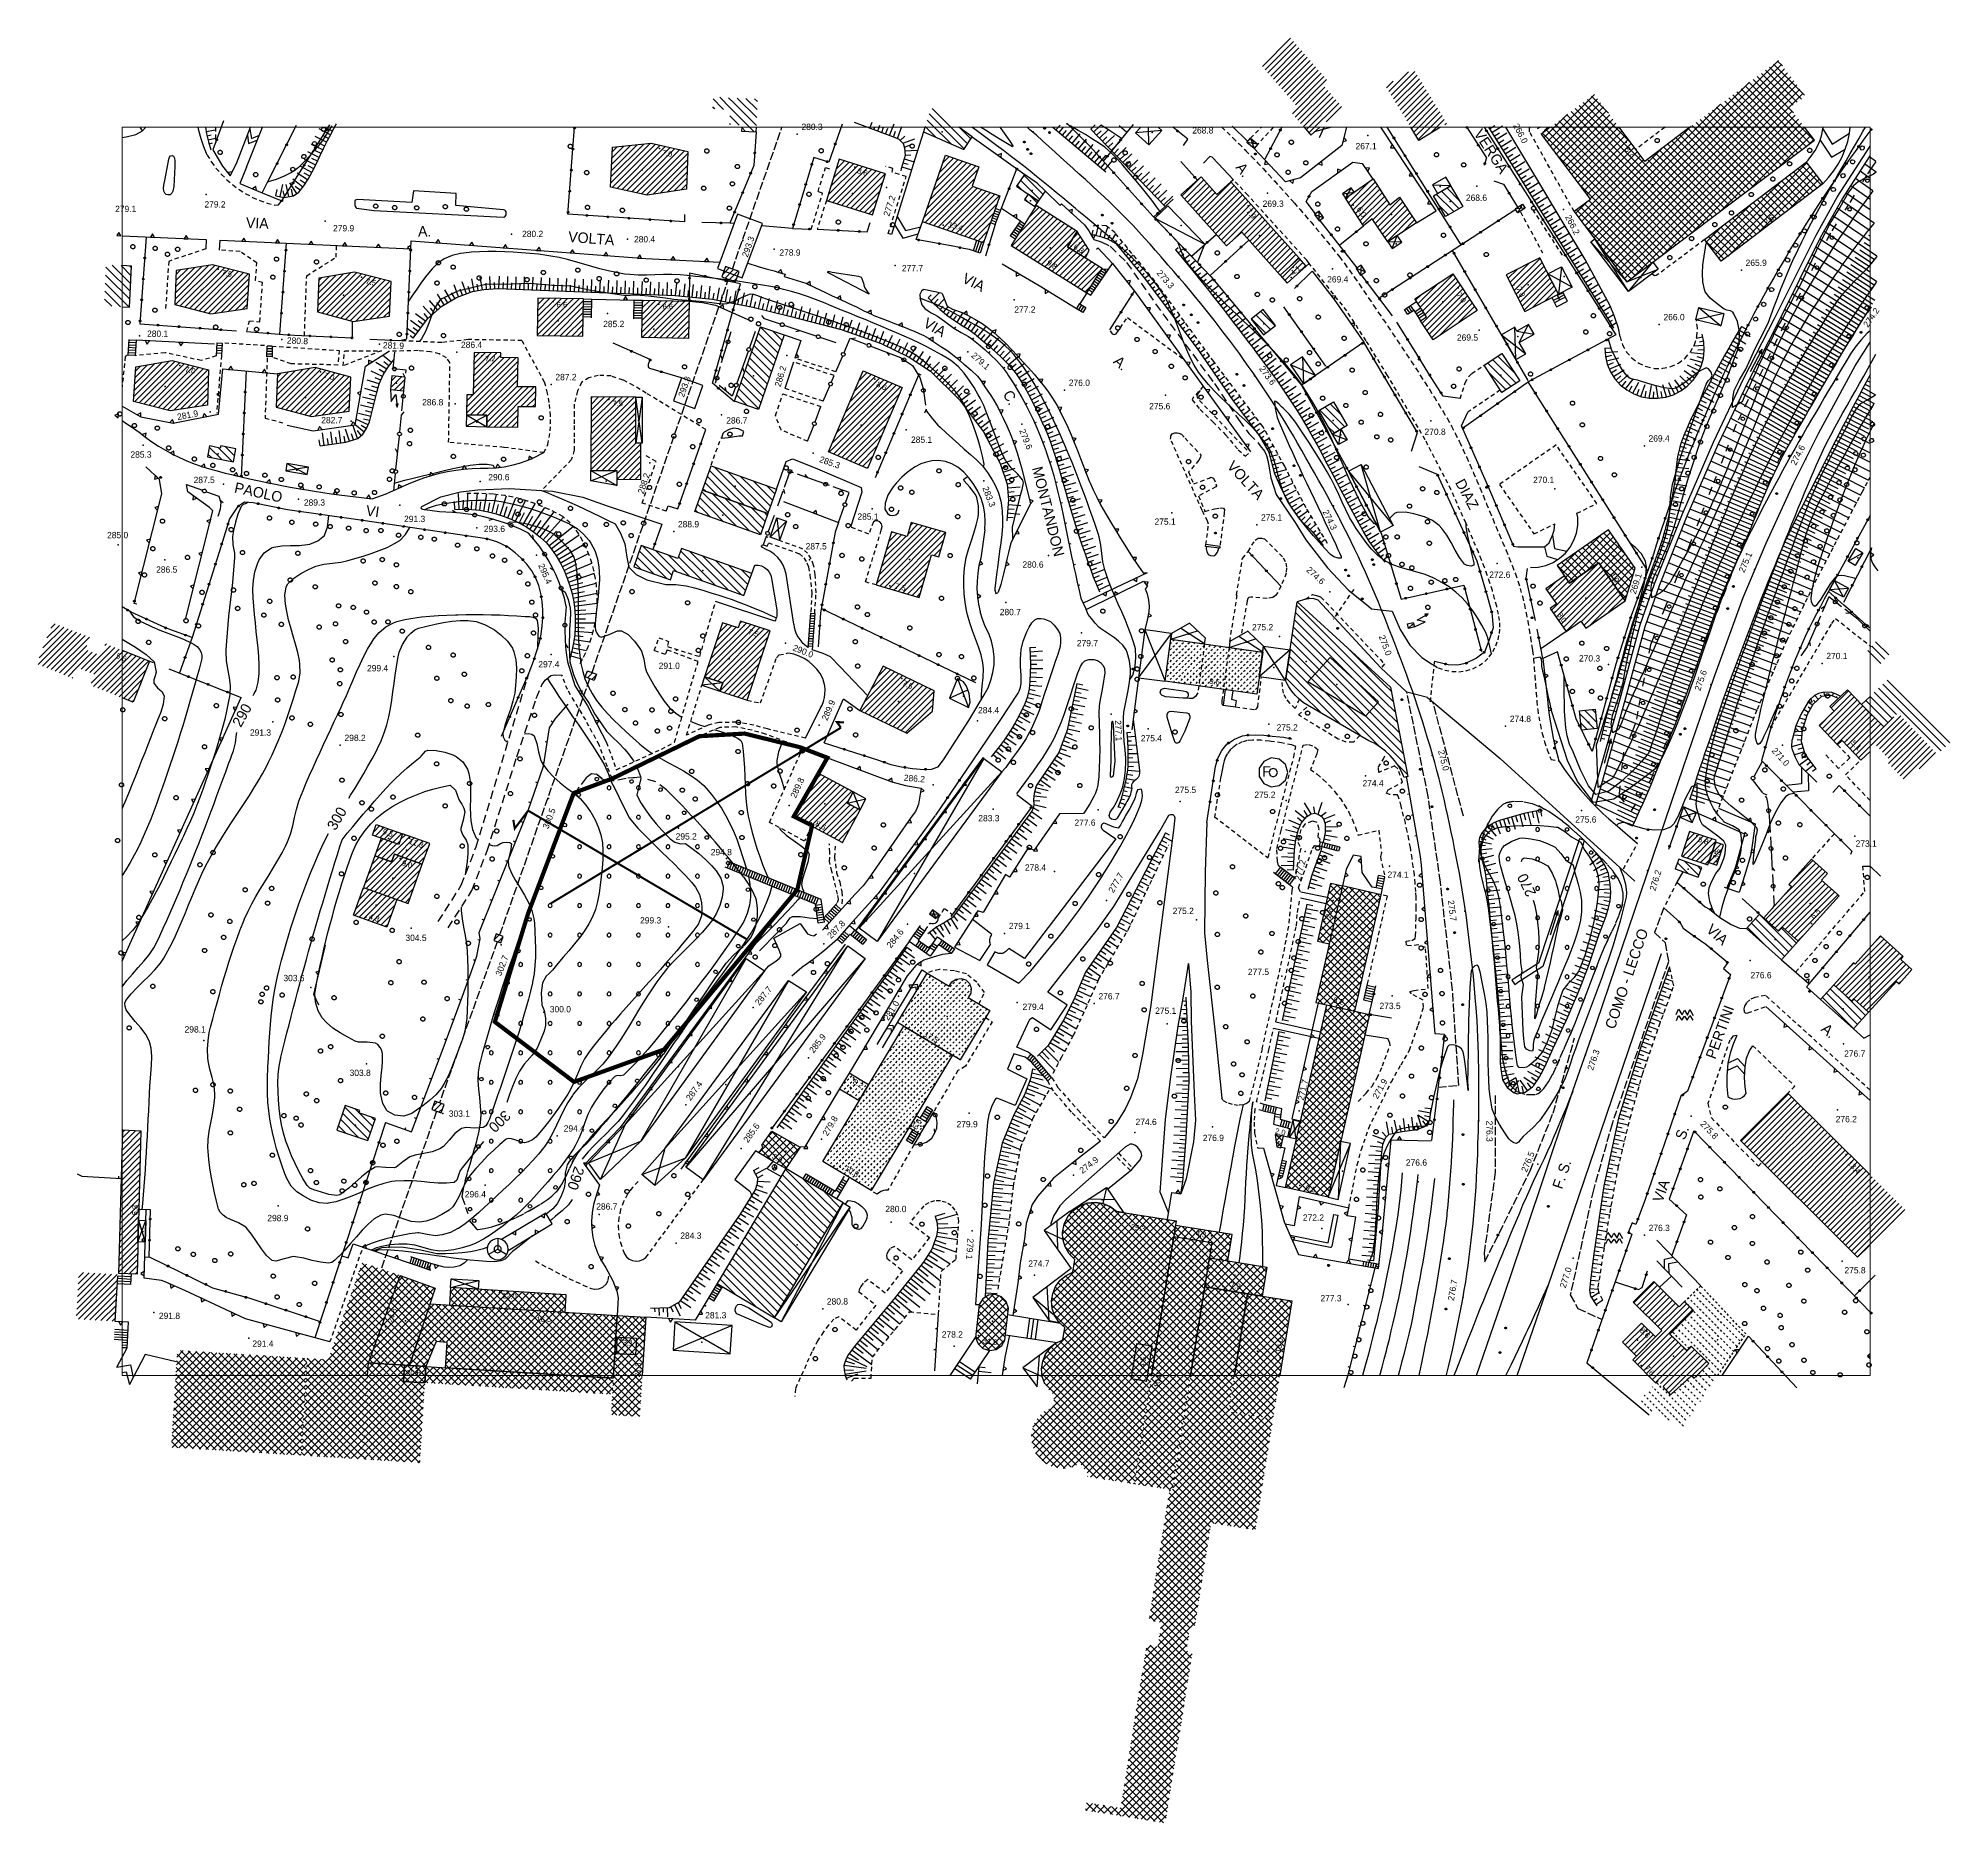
# Model space of a CAD drawing. Extents: x 1518652 to 1519378, y 5069750 to 5070202.
# Drawn here: x 1518651.8 to 1519106, y 5069750 to 5070174.1 of the extents above; entities that cross this region are included whole.
import ezdxf

# ---------------------------------------------------------------- set-up
doc = ezdxf.new("R2010")
doc.units = 0
doc.header["$MEASUREMENT"] = 0
for name, pattern in [('CROSSINGSELECTION', [0.375, 0.25, -0.125]), ('L02', [18, 4, -0.5, -0.5, 4, 4, -0.5, -0.5, 4]), ('L04', [0]), ('L05', [0]), ('L10', [1.7, 1, -0.7]), ('L11', [2.5, 2, -0.5]), ('L12', [3, 2, -1]), ('L26', [1, 0.5, -0.5]), ('L42', [8, -3, 2, -3])]:
    doc.linetypes.add(name, pattern=pattern)
for name, color, linetype in [('1100_FSbinario', 5, 'Continuous'), ('1234_FSPassliv', 2, 'L10'), ('2221_SCampestre', 2, 'L12'), ('2310_SU', 2, 'Continuous'), ('2321_PEDmarciap', 1, 'L10'), ('2323_PEDspartit', 1, 'Continuous'), ('2327_PEDpass', 2, 'Continuous'), ('2501_STAZBus', 3, 'Continuous'), ('2611_PONTEFe', 2, 'Continuous'), ('2612_PONTEca', 2, 'Continuous'), ('2613_PONTElegno', 2, 'Continuous'), ('2641_MUROspec', 2, 'Continuous'), ('2721_NastroTras', 1, 'Continuous'), ('2731_TELEFstr', 2, 'Continuous'), ('2732_TELEFlin', 1, 'L11'), ('3007_TETTOIE', 2, 'Continuous'), ('3009_VolumiTec', 2, 'Continuous'), ('3013_BARACCHE', 2, 'Continuous'), ('3016_BOXmur', 2, 'Continuous'), ('3017_BOXsotterr', 2, 'L26'), ('3040_CARRAI', 2, 'L10'), ('3043_RAMPE', 1, 'Continuous'), ('3046_SCALE', 1, 'Continuous'), ('3047_GRADINI', 6, 'Continuous'), ('3050_MURO', 1, 'Continuous'), ('3051_MURIdivis', 1, 'L05'), ('3053_RECINZIONI', 1, 'L04'), ('3054_CANCmuro', 1, 'L04'), ('3055_SIEPI', 1, 'L02'), ('3056_PALIZZATE', 2, 'L04'), ('3110_EDresiden', 3, 'Continuous'), ('3382_TUBAZIONI', 1, 'Continuous'), ('3412_EDIncapann', 3, 'Continuous'), ('3415_EDInuffici', 3, 'Continuous'), ('3431_CIMINIERE', 2, 'Continuous'), ('3712_SPORTstrut', 3, 'Continuous'), ('3844_ILL', 4, 'Continuous'), ('3854_MTtr', 4, 'Continuous'), ('3856_CABINEaper', 2, 'Continuous'), ('4112_corrente', 1, 'Continuous'), ('4231_SCOLINA', 2, 'Continuous'), ('4251_CHIUSA', 1, 'Continuous'), ('4442_FONTANA', 1, 'Continuous'), ('5100_ALBERO', 1, 'Continuous'), ('5110_FILAREalb', 1, 'Continuous'), ('5200_LIMbosco', 1, 'L42'), ('5300_LIMcoltagr', 1, 'L11'), ('5522_ORTO', 1, 'Continuous'), ('5651_VIALETTI', 1, 'L10'), ('7010_CLDirett', 3, 'Continuous'), ('7012_CLInter', 6, 'Continuous'), ('7111_SCARciglio', 1, 'Continuous'), ('7112_SCARpiede', 1, 'L10'), ('7113_SCARvest', 6, 'Continuous'), ('8321_PQTerra', 2, 'Continuous'), ('8322_Qmpiede', 2, 'Continuous'), ('8324_altezza', 1, 'Continuous'), ('SCM_Campiture', 1, 'Continuous'), ('SCM_Diagonali', 6, 'Continuous'), ('T301_ViabUrb', 2, 'Continuous'), ('T606_altro', 2, 'Continuous')]:
    doc.layers.add(name, color=color, linetype=linetype)
doc.styles.add('Style00', font='Leroy', dxfattribs={"height": 0.2})

msp = doc.modelspace()

# ---------------------------------------------------------------- texts
at = {"layer": '7010_CLDirett', "color": 18, "linetype": 'Continuous', "true_color": 0x000000, "style": 'Style00'}
for s, rotation, p in [('290', 60.8782, (1518699.98, 5070010.17)), ('300', 59.5761, (1518722.45, 5069985.62)), ('270', 116.1827, (1519007.82, 5069970.86)), ('300', 224.2458, (1518762.61, 5069919.49)), ('290', 251.0536, (1518779.31, 5069906.18))]:
    msp.add_text(s, height=2.5, rotation=rotation, dxfattribs=at).set_placement(p)
at = {"layer": '8321_PQTerra', "color": 18, "linetype": 'Continuous', "true_color": 0x000000, "style": 'Style00'}
for s, p in [('280.3', (1518833.19, 5070152.3)), ('268.8', (1518926.04, 5070151.46)), ('267.1', (1518964.83, 5070147.72)), ('279.2', (1518691.33, 5070133.87)), ('269.3', (1518942.75, 5070134.03)), ('268.6', (1518991.05, 5070135.45)), ('279.1', (1518670.11, 5070132.79)), ('279.9', (1518721.89, 5070128.19)), ('280.2', (1518766.8, 5070126.85)), ('280.4', (1518793.4, 5070125.59)), ('278.9', (1518827.94, 5070122.41)), ('265.9', (1519057.51, 5070119.99)), ('277.7', (1518857.04, 5070118.7)), ('269.4', (1518958.09, 5070116.05)), ('277.2', (1518883.76, 5070108.88)), ('266.0', (1519038, 5070107.08)), ('280.1', (1518677.7, 5070103.13)), ('285.2', (1518786.06, 5070105.44)), ('269.5', (1518988.92, 5070102.22)), ('286.4', (1518752.29, 5070100.5)), ('287.2', (1518774.72, 5070092.83)), ('276.0', (1518896.7, 5070091.48)), ('286.8', (1518743.06, 5070086.84)), ('275.6', (1518915.8, 5070085.9)), ('282.7', (1518719.09, 5070082.6)), ('286.7', (1518815.31, 5070082.53)), ('270.8', (1518981.22, 5070079.83)), ('285.3', (1518673.75, 5070074.42)), ('285.1', (1518859.21, 5070077.94)), ('269.4', (1519034.45, 5070078.24)), ('287.5', (1518688.75, 5070068.37)), ('290.6', (1518758.78, 5070069.04)), ('270.1', (1519007.02, 5070068.38)), ('289.3', (1518714.96, 5070063.01)), ('291.3', (1518738.76, 5070059.1)), ('293.6', (1518757.72, 5070056.75)), ('288.9', (1518803.83, 5070057.85)), ('285.1', (1518846.48, 5070059.66)), ('275.1', (1518917.07, 5070058.46)), ('275.1', (1518942.37, 5070059.47)), ('285.0', (1518668.2, 5070055.27)), ('287.5', (1518834.17, 5070052.6)), ('286.5', (1518679.85, 5070047.08)), ('280.6', (1518885.69, 5070048.27)), ('272.6', (1518996.6, 5070045.85)), ('280.7', (1518880.29, 5070036.98)), ('275.2', (1518940.24, 5070033.37)), ('279.7', (1518898.62, 5070029.58)), ('297.4', (1518770.66, 5070024.57)), ('291.0', (1518799.26, 5070024.21)), ('270.3', (1519017.92, 5070025.97)), ('270.1', (1519076.69, 5070026.53)), ('299.4', (1518729.96, 5070023.63)), ('284.4', (1518875.14, 5070013.66)), ('274.8', (1519001.49, 5070011.59)), ('291.3', (1518702.14, 5070008.34)), ('298.2', (1518724.62, 5070007.08)), ('275.4', (1518913.82, 5070006.98)), ('275.2', (1518946.08, 5070009.56)), ('275.5', (1518921.93, 5069994.71)), ('275.2', (1518940.79, 5069993.56)), ('274.4', (1518966.48, 5069996.28)), ('283.3', (1518875.2, 5069988)), ('275.6', (1519017.04, 5069987.68)), ('295.2', (1518803.29, 5069983.65)), ('277.6', (1518898.04, 5069986.92)), ('294.8', (1518811.63, 5069979.92)), ('273.1', (1519083.64, 5069981.95)), ('278.4', (1518886.28, 5069976.27)), ('274.1', (1518972.42, 5069974.56)), ('275.2', (1518921.38, 5069965.94)), ('299.3', (1518794.83, 5069963.71)), ('279.1', (1518882.45, 5069962.36)), ('304.5', (1518739.09, 5069959.56)), ('277.5', (1518939.25, 5069951.45)), ('303.6', (1518710.09, 5069949.99)), ('276.6', (1519058.66, 5069950.67)), ('300.0', (1518773.39, 5069942.59)), ('279.4', (1518885.72, 5069943.16)), ('276.7', (1518903.75, 5069945.65)), ('275.1', (1518917.22, 5069942.23)), ('273.5', (1518970.52, 5069943.36)), ('298.1', (1518686.62, 5069937.79)), ('276.7', (1519080.92, 5069932.03)), ('303.8', (1518725.82, 5069927.46)), ('303.1', (1518749.39, 5069917.76)), ('279.9', (1518870.03, 5069915.26)), ('274.6', (1518912.56, 5069915.8)), ('276.2', (1519078.91, 5069916.47)), ('294.4', (1518776.69, 5069914.25)), ('276.9', (1518928.54, 5069912)), ('276.6', (1518976.79, 5069906.15)), ('296.4', (1518753.19, 5069898.61)), ('298.9', (1518706.27, 5069892.95)), ('286.7', (1518784.42, 5069895.7)), ('280.0', (1518853.11, 5069895.1)), ('272.2', (1518952.32, 5069893.06)), ('284.3', (1518804.4, 5069888.76)), ('276.3', (1519034.47, 5069890.6)), ('274.7', (1518887.08, 5069882.13)), ('275.8', (1519081, 5069880.54)), ('291.8', (1518680.51, 5069869.72)), ('281.3', (1518810.31, 5069869.84)), ('280.8', (1518839.22, 5069873.14)), ('277.3', (1518956.49, 5069873.9)), ('278.2', (1518866.52, 5069865.29)), ('291.4', (1518702.72, 5069863.09))]:
    msp.add_text(s, height=1.5, dxfattribs=at).set_placement(p)
for s, rotation, p in [('266.0', 298.0725, (1519002.19, 5070153.35)), ('277.2', 72.0576, (1518854.03, 5070131.65)), ('266.2', 297.4787, (1519014.56, 5070131.65)), ('293.3', 70.683, (1518820.4, 5070121.94)), ('273.3', 310.5695, (1518917.47, 5070118.23)), ('274.2', 55.5392, (1519086.56, 5070105.25)), ('280.8', 357.665, (1518710.9, 5070101.55)), ('281.9', 358.1009, (1518733.71, 5070100.41)), ('279.1', 318.1437, (1518873.4, 5070098.51)), ('293.8', 70.3736, (1518805.25, 5070088.68)), ('286.2', 73.7894, (1518828.21, 5070091.13)), ('273.6', 305.8708, (1518941.84, 5070095.55)), ('281.9', 10.6197, (1518685.01, 5070083.34)), ('279.6', 291.7566, (1518884.89, 5070080.86)), ('274.6', 62.9848, (1519069.44, 5070072.46)), ('285.3', 340.7099, (1518837.29, 5070073.42)), ('288.2', 71.6113, (1518795.64, 5070065.67)), ('283.3', 291.3507, (1518876.13, 5070067.22)), ('274.3', 296.0895, (1518956.94, 5070061.57)), ('295.4', 293.8303, (1518770.59, 5070048.83)), ('274.6', 317.3994, (1518953, 5070047.53)), ('275.1', 67.0071, (1519057.18, 5070046.95)), ('269.1', 72.6581, (1519031.4, 5070041.87)), ('290.0', 338.17, (1518830.98, 5070028.66)), ('275.0', 290.6325, (1518970.31, 5070031.91)), ('275.6', 70.898, (1519046.72, 5070018.87)), ('289.9', 66.8348, (1518839.3, 5070011.79)), ('277.1', 272.2725, (1518907.64, 5070012)), ('275.0', 284.4763, (1518984.41, 5070004.72)), ('271.0', 312.0036, (1519063.6, 5070004.68)), ('289.8', 65.4804, (1518831.84, 5069993.38)), ('286.2', 355.279, (1518857.45, 5069997.64)), ('300.5', 69.076, (1518773.02, 5069986.07)), ('277.7', 60.2551, (1518907.3, 5069970.85)), ('277.2', 75.2843, (1518951.75, 5069973.79)), ('276.2', 72.9053, (1519036.06, 5069971.34)), ('275.7', 277.2089, (1518986.74, 5069969.15)), ('287.8', 45.2741, (1518840.19, 5069960)), ('284.6', 51.2397, (1518854.43, 5069957.74)), ('302.7', 68.9564, (1518761.81, 5069951.11)), ('287.7', 51.326, (1518823.16, 5069944.1)), ('281.0', 57.4154, (1518853.83, 5069940.5)), ('285.9', 52.3552, (1518836.06, 5069932.76)), ('276.3', 71.215, (1519021.25, 5069928.68)), ('287.4', 54.2621, (1518806.83, 5069921.46)), ('271.7', 76.9228, (1518952.52, 5069921.54)), ('271.9', 60.8745, (1518970.06, 5069921.87)), ('279.8', 59.6098, (1518839.37, 5069913.06)), ('276.3', 270, (1518995.92, 5069916.85)), ('275.8', 313.6028, (1519046.6, 5069915.95)), ('285.6', 54.6157, (1518820.46, 5069911.47)), ('274.9', 38.1027, (1518899.96, 5069904.18)), ('276.5', 67.2325, (1519005.5, 5069904.46)), ('279.1', 265.8588, (1518872.63, 5069888.92)), ('277.0', 72.6559, (1519014.73, 5069876.92)), ('276.7', 79.8471, (1518988.19, 5069873.95))]:
    msp.add_text(s, height=1.5, rotation=rotation, dxfattribs=at).set_placement(p)
at = {"layer": '8324_altezza', "color": 18, "linetype": 'Continuous', "true_color": 0x000000, "style": 'Style00'}
for s, rotation, p in [('8.7', 309.7265, (1519028.69, 5070147.64)), ('7.0', 348.4259, (1518799.91, 5070146.35)), ('8.6', 341.9118, (1518846.28, 5070142.07)), ('13.4', 342.8712, (1518867.95, 5070129.29)), ('7.9', 312.2193, (1518938.73, 5070132.88)), ('6.0', 304.1964, (1518965.03, 5070133.5)), ('2.6', 37.3893, (1519062.45, 5070129.68)), ('9.8', 327.3871, (1518891.32, 5070120.43)), ('6.3', 327.3871, (1518897.65, 5070124.21)), ('7.5', 347.5402, (1518695.28, 5070117.83)), ('7.5', 347.4565, (1518729.53, 5070115.75)), ('4.1', 40.7778, (1518950.04, 5070117.6)), ('7.0', 303.8127, (1518988.76, 5070113.13)), ('7.8', 294.9439, (1519002.95, 5070114.68)), ('7.0', 348.5393, (1518686.6, 5070094.81)), ('7.0', 344.2887, (1518719.6, 5070093.44)), ('8.6', 333.1197, (1518850.82, 5070091.45)), ('7.5', 346.5219, (1518855.38, 5070043.32)), ('4.0', 304.8722, (1519025.13, 5070046.6)), ('8.0', 305.1578, (1519012.65, 5070037.08)), ('7.5', 340.9656, (1518820.4, 5070032.53)), ('5.6', 337.6762, (1518670.18, 5070026.84)), ('7.5', 334.8747, (1518857.02, 5070020.42)), ('9.6', 352.4445, (1518930.02, 5070020.73)), ('5.1', 315.2683, (1519082.46, 5070006.51)), ('9.5', 340.2949, (1518733.52, 5069985.04)), ('8.6', 331.8541, (1518836.34, 5069987.04)), ('11.3', 341.2466, (1518739.78, 5069982.73)), ('5.8', 341.7809, (1519046.07, 5069983.19)), ('3.5', 71.6898, (1519050.89, 5069978.85)), ('9.0', 341.0698, (1518738.1, 5069977.59)), ('2.8', 76.7305, (1518958.91, 5069964.79)), ('6.5', 46.5952, (1519073.68, 5069964.66)), ('4.3', 340.2946, (1518730.27, 5069964.87)), ('8.2', 346.2048, (1518959.42, 5069944.95)), ('17.5', 330.6632, (1518862.2, 5069936.99)), ('8.2', 329.2984, (1518845.26, 5069925.71)), ('5.6', 60.7527, (1518860.59, 5069914.62)), ('2.0', 347.247, (1518945.6, 5069913.83)), ('3.9', 328.8203, (1518826.04, 5069907.99)), ('13.4', 312.2814, (1519081.62, 5069906.66)), ('10.8', 329.3725, (1518843.32, 5069905.14)), ('9.5', 340.9836, (1518952.81, 5069900.47)), ('6.3', 88.421, (1518675.41, 5069894.3)), ('25.3', 351.7593, (1518911.36, 5069890.99)), ('4.3', 350.9512, (1518926.8, 5069889.42)), ('12.0', 356.4631, (1518761.99, 5069874.62)), ('7.3', 350.951, (1518934.99, 5069877.15)), ('24.8', 71.6719, (1518736.02, 5069868.67)), ('6.6', 314.8844, (1519032.26, 5069866.78)), ('3.1', 355.6192, (1518790.68, 5069863.48)), ('31.0', 352.6658, (1518876.21, 5069863.93)), ('10.0', 80.8946, (1518947.11, 5069861.61)), ('21.3', 86.1475, (1518794.81, 5069855.84)), ('4.5', 81.3027, (1518914.76, 5069858.14)), ('7.6', 311.7701, (1519033.42, 5069857.98)), ('10.0', 81.3255, (1518918.25, 5069853.28))]:
    msp.add_text(s, height=1.3, rotation=rotation, dxfattribs=at).set_placement(p)
for s, p in [('6.6', (1518775.03, 5070110.13)), ('6.6', (1518800.19, 5070109.7)), ('7.2', (1518758, 5070097.31)), ('7.5', (1518788.25, 5070086.66)), ('16.5', (1518770.23, 5069868.99)), ('20.8', (1518739.26, 5069856.24))]:
    msp.add_text(s, height=1.3, dxfattribs=at).set_placement(p)
at = {"layer": 'T301_ViabUrb', "color": 18, "linetype": 'Continuous', "true_color": 0x000000, "style": 'Style00'}
for s, rotation, p in [('VERGA', 303.0821, (1518992.81, 5070151.46)), ('A.', 307.2472, (1518936.22, 5070143.35)), ('VIA', 357.4335, (1518701.15, 5070129.04)), ('A.', 0.5403, (1518742.09, 5070126.96)), ('VOLTA', 355.6665, (1518777.69, 5070125.71)), ('VIA', 333.4483, (1518871.14, 5070116.19)), ('VIA', 329.7548, (1518861.91, 5070105.67)), ('A.', 317.4987, (1518907.08, 5070097.04)), ('C.', 299.2344, (1518880.94, 5070089.55)), ('MONTANDON', 284.0313, (1518887.96, 5070071.95)), ('VOLTA', 312.632, (1518934.1, 5070072.25)), ('PAOLO', 347.8866, (1518698.27, 5070066.16)), ('DIAZ', 298.2608, (1518988.41, 5070068.51)), ('VI', 352.0734, (1518729.57, 5070060.67)), ('VIA', 317.8609, (1519047.95, 5069961.95)), ('PERTINI', 69.8167, (1519050.29, 5069931.29)), ('A.', 317.8609, (1519075.23, 5069938.35)), ('S.', 70.1175, (1519043.06, 5069912.09)), ('VIA', 70.1175, (1519037.7, 5069897.22))]:
    msp.add_text(s, height=2.5, rotation=rotation, dxfattribs=at).set_placement(p)
at = {"layer": 'T606_altro', "color": 18, "linetype": 'Continuous', "true_color": 0x000000, "style": 'Style00'}
msp.add_text('F', height=2.5, dxfattribs=at).set_placement((1518942.67, 5069998.58))
for s, rotation, p in [('COMO - LECCO', 71.1786, (1519026.39, 5069938.4)), ('F. S.', 71.0524, (1519013.88, 5069900.4))]:
    msp.add_text(s, height=2.5, rotation=rotation, dxfattribs=at).set_placement(p)

# ---------------------------------------------------------------- blocks, each defined once
blk = doc.blocks.new('S37')
at = {"linetype": 'Continuous'}
for p, q in [((-0.99, -0.01), (-0.97, 0.17)), ((-0.97, 0.17), (-0.93, 0.33)), ((-0.93, 0.33), (-0.87, 0.47)), ((-0.87, 0.47), (-0.79, 0.6)), ((-0.79, 0.6), (-0.68, 0.71)), ((-0.68, 0.71), (-0.58, 0.8)), ((-0.58, 0.8), (-0.49, 0.87)), ((-0.49, 0.87), (-0.37, 0.93)), ((-0.37, 0.93), (-0.26, 0.97)), ((-0.26, 0.97), (-0.13, 0.99)), ((-0.13, 0.99), (-0.01, 1)), ((-0.01, 1), (0.15, 0.99)), ((0.15, 0.99), (0.35, 0.94)), ((0.35, 0.94), (0.55, 0.82)), ((0.55, 0.82), (0.68, 0.73)), ((0.68, 0.73), (0.77, 0.62)), ((0.77, 0.62), (0.87, 0.5)), ((0.87, 0.5), (0.93, 0.39)), ((0.93, 0.39), (0.99, 0.23)), ((0.99, 0.23), (1.01, 0.09)), ((1.01, 0.09), (1.03, -0.03)), ((-0.97, -0.15), (-0.99, -0.01)), ((-0.94, -0.26), (-0.97, -0.15)), ((-0.9, -0.4), (-0.94, -0.26)), ((-0.84, -0.51), (-0.9, -0.4)), ((-0.78, -0.61), (-0.84, -0.51)), ((-0.66, -0.71), (-0.78, -0.61)), ((-0.57, -0.8), (-0.66, -0.71)), ((-0.49, -0.87), (-0.57, -0.8)), ((-0.36, -0.93), (-0.49, -0.87)), ((-0.22, -0.98), (-0.36, -0.93)), ((-0.06, -1.01), (-0.22, -0.98)), ((0.07, -1.02), (-0.06, -1.01)), ((0.22, -1.01), (0.07, -1.02)), ((0.36, -0.97), (0.22, -1.01)), ((0.52, -0.89), (0.36, -0.97)), ((0.65, -0.81), (0.52, -0.89)), ((0.78, -0.68), (0.65, -0.81)), ((0.87, -0.56), (0.78, -0.68)), ((0.93, -0.45), (0.87, -0.56)), ((0.98, -0.3), (0.93, -0.45)), ((1.01, -0.17), (0.98, -0.3)), ((1.03, -0.03), (1.01, -0.17))]:
    blk.add_line(p, q, dxfattribs=at)
blk = doc.blocks.new('Q0120025')
at = {"linetype": 'Continuous'}
blk.add_line((0, 0), (0, 0.5), dxfattribs=at)
blk = doc.blocks.new('Q0050033')
at = {"linetype": 'Continuous'}
for p, q in [((-0.49, -0.01), (-0.43, 0.25)), ((-0.43, 0.25), (-0.25, 0.43)), ((-0.25, 0.43), (0, 0.5)), ((0, 0.5), (0.24, 0.43)), ((0.24, 0.43), (0.43, 0.25)), ((0.43, 0.25), (0.5, 0)), ((-0.41, -0.27), (-0.49, -0.01)), ((-0.24, -0.43), (-0.41, -0.27)), ((0, -0.5), (-0.24, -0.43)), ((0.25, -0.43), (0, -0.5)), ((0.43, -0.25), (0.25, -0.43)), ((0.5, 0), (0.43, -0.25))]:
    blk.add_line(p, q, dxfattribs=at)
blk = doc.blocks.new('Q0050013')
at = {"linetype": 'Continuous'}
for p, q in [((-0.19, 0), (-0.17, 0.1)), ((-0.17, 0.1), (-0.1, 0.17)), ((-0.1, 0.17), (0, 0.2)), ((0, 0.2), (0.1, 0.17)), ((0.1, 0.17), (0.17, 0.1)), ((0.17, 0.1), (0.2, 0)), ((-0.16, -0.11), (-0.19, 0)), ((-0.1, -0.17), (-0.16, -0.11)), ((0, -0.2), (-0.1, -0.17)), ((0.1, -0.17), (0, -0.2)), ((0.17, -0.1), (0.1, -0.17)), ((0.2, 0), (0.17, -0.1))]:
    blk.add_line(p, q, dxfattribs=at)
blk = doc.blocks.new('Q0200100')
at = {"linetype": 'Continuous'}
for p, q in [((0, 0.8), (-0.5, 0)), ((-0.5, 0), (0.5, 0)), ((0.5, 0), (0, 0.8))]:
    blk.add_line(p, q, dxfattribs=at)
blk = doc.blocks.new('CAMP_1D001548')
at = {"layer": 'SCM_Campiture', "linetype": 'Continuous'}
for p, q in [((1518782.139, 5070023.318), (1518782.532, 5070023.711)), ((1518782.313, 5070022.077), (1518783.554, 5070023.318)), ((1518783.335, 5070021.685), (1518784.464, 5070022.814))]:
    blk.add_line(p, q, dxfattribs=at)
blk = doc.blocks.new('Q0210080')
at = {"linetype": 'Continuous'}
for p, q in [((-0.8, 0), (0.81, -0.01)), ((-0.41, 0.84), (-0.36, 1.04)), ((-0.33, 0.58), (-0.41, 0.84)), ((-0.36, 1.04), (-0.22, 1.18)), ((-0.21, 0.47), (-0.33, 0.58)), ((-0.22, 1.18), (-0.01, 1.24)), ((0, 0.41), (-0.21, 0.47)), ((-0.01, 1.24), (0.2, 1.19)), ((0.2, 0.47), (0, 0.41)), ((0.2, 1.19), (0.35, 1.04)), ((0.35, 0.62), (0.2, 0.47)), ((0.35, 1.04), (0.41, 0.83)), ((0.41, 0.83), (0.35, 0.62))]:
    blk.add_line(p, q, dxfattribs=at)
blk = doc.blocks.new('R28')
at = {"linetype": 'Continuous'}
for p, q in [((-1.3, 0.7), (-1.5, 0.4)), ((-1.5, 0.4), (-1.5, 0.1)), ((-1.5, 0.1), (-1.5, -0.2)), ((-1.1, 1), (-1.3, 0.7)), ((-0.8, 1.3), (-1.1, 1)), ((-0.4, 1.5), (-0.8, 1.3)), ((0, 1.5), (-0.4, 1.5)), ((0.2, 1.5), (0, 1.5)), ((0.7, 1.3), (0.2, 1.5)), ((1.1, 1.1), (0.7, 1.3)), ((1.3, 0.7), (1.1, 1.1)), ((1.4, 0.5), (1.3, 0.7)), ((1.5, 0), (1.4, 0.5)), ((-1.5, -0.2), (-1.4, -0.6)), ((-1.4, -0.6), (-1.1, -1.1)), ((-1.1, -1.1), (-0.7, -1.3)), ((-0.7, -1.3), (0, -1.5)), ((0, -1.5), (0.7, -1.3)), ((0.7, -1.3), (1.1, -1)), ((1.1, -1), (1.3, -0.7)), ((1.3, -0.7), (1.5, 0))]:
    blk.add_line(p, q, dxfattribs=at)
blk = doc.blocks.new('CAMP_1E213BCE')
at = {"layer": 'SCM_Campiture', "linetype": 'Continuous', "xscale": 0.300000011920929, "yscale": 0.300000011920929, "zscale": 0.300000011920929}
for p in [(1518787.475, 5069995.954), (1518794.475, 5069995.954), (1518780.475, 5069988.954), (1518787.475, 5069988.954), (1518794.475, 5069988.954), (1518801.475, 5069988.954), (1518780.475, 5069981.954), (1518787.475, 5069981.954), (1518794.475, 5069981.954), (1518801.475, 5069981.954), (1518808.475, 5069981.954), (1518780.475, 5069974.954), (1518787.475, 5069974.954), (1518794.475, 5069974.954), (1518801.475, 5069974.954), (1518808.475, 5069974.954), (1518815.475, 5069974.954), (1518773.475, 5069967.954), (1518780.475, 5069967.954), (1518787.475, 5069967.954), (1518794.475, 5069967.954), (1518801.475, 5069967.954), (1518808.475, 5069967.954), (1518815.475, 5069967.954), (1518773.475, 5069960.954), (1518780.475, 5069960.954), (1518787.475, 5069960.954), (1518794.475, 5069960.954), (1518801.475, 5069960.954), (1518808.475, 5069960.954), (1518815.475, 5069960.954), (1518766.475, 5069953.954), (1518773.475, 5069953.954), (1518780.475, 5069953.954), (1518787.475, 5069953.954), (1518794.475, 5069953.954), (1518801.475, 5069953.954), (1518808.475, 5069953.954), (1518766.475, 5069946.954), (1518773.475, 5069946.954), (1518780.475, 5069946.954), (1518787.475, 5069946.954), (1518794.475, 5069946.954), (1518801.475, 5069946.954), (1518766.475, 5069939.954), (1518773.475, 5069939.954), (1518780.475, 5069939.954), (1518787.475, 5069939.954), (1518794.475, 5069939.954), (1518801.475, 5069939.954), (1518759.475, 5069932.954), (1518766.475, 5069932.954), (1518773.475, 5069932.954), (1518780.475, 5069932.954), (1518787.475, 5069932.954), (1518794.475, 5069932.954), (1518759.475, 5069925.954), (1518766.475, 5069925.954), (1518773.475, 5069925.954), (1518780.475, 5069925.954), (1518787.475, 5069925.954), (1518759.475, 5069918.954), (1518766.475, 5069918.954), (1518773.475, 5069918.954), (1518780.475, 5069918.954), (1518759.475, 5069911.954), (1518766.475, 5069911.954), (1518773.475, 5069911.954), (1518759.475, 5069904.954), (1518766.475, 5069904.954), (1518773.475, 5069904.954), (1518759.475, 5069897.954), (1518766.475, 5069897.954)]:
    blk.add_blockref('R28', p, dxfattribs=at)
blk = doc.blocks.new('S16')
at = {"linetype": 'Continuous'}
for p, q in [((-1.99, -0.09), (-1.43, 1.18)), ((-1.43, 1.18), (-0.55, -0.13)), ((-0.55, -0.13), (-0.01, 0.97)), ((-0.01, 0.97), (0.74, -0.22)), ((0.74, -0.22), (1.27, 1.14)), ((1.27, 1.14), (2.02, -0.26)), ((-1.94, -1.5), (-1.41, -0.32)), ((-1.41, -0.32), (-0.64, -1.39)), ((-0.64, -1.39), (0.01, -0.44)), ((0.01, -0.44), (0.62, -1.4)), ((0.62, -1.4), (1.29, -0.3)), ((1.29, -0.3), (1.98, -1.41))]:
    blk.add_line(p, q, dxfattribs=at)
blk = doc.blocks.new('CAMP_7E72965F')
at = {"layer": 'SCM_Campiture', "linetype": 'Continuous', "xscale": 0.300000011920929, "yscale": 0.300000011920929, "zscale": 0.300000011920929}
for p in [(1519001.095, 5069986.03), (1519008.095, 5069986.03), (1519001.095, 5069979.03), (1519008.095, 5069979.03), (1519015.095, 5069979.03), (1519001.095, 5069972.03), (1519008.095, 5069972.03), (1519015.095, 5069972.03), (1519022.095, 5069972.03), (1519001.095, 5069965.03), (1519008.095, 5069965.03), (1519015.095, 5069965.03), (1519022.095, 5069965.03), (1519001.095, 5069958.03), (1519008.095, 5069958.03), (1519015.095, 5069958.03), (1519001.095, 5069951.03), (1519008.095, 5069951.03), (1519015.095, 5069951.03), (1519001.095, 5069944.03), (1519008.095, 5069944.03), (1519015.095, 5069944.03), (1519001.095, 5069937.03), (1519008.095, 5069937.03), (1519008.095, 5069930.03)]:
    blk.add_blockref('R28', p, dxfattribs=at)
blk = doc.blocks.new('Q0050030')
at = {"linetype": 'Continuous'}
for p, q in [((-0.45, -0.01), (-0.39, 0.23)), ((-0.39, 0.23), (-0.23, 0.39)), ((-0.23, 0.39), (0, 0.45)), ((0, 0.45), (0.22, 0.39)), ((0.22, 0.39), (0.39, 0.23)), ((0.39, 0.23), (0.45, 0)), ((-0.37, -0.25), (-0.45, -0.01)), ((-0.22, -0.39), (-0.37, -0.25)), ((0, -0.45), (-0.22, -0.39)), ((0.22, -0.39), (0, -0.45)), ((0.39, -0.23), (0.22, -0.39)), ((0.45, 0), (0.39, -0.23))]:
    blk.add_line(p, q, dxfattribs=at)
blk = doc.blocks.new('Q0030200')
at = {"linetype": 'Continuous'}
blk.add_line((0, 0), (0.89, 0.56), dxfattribs=at)
blk = doc.blocks.new('Q0040200')
at = {"linetype": 'Continuous'}
blk.add_line((0, 0), (0.83, -0.53), dxfattribs=at)
blk = doc.blocks.new('CAMP_AC31B08F')
at = {"layer": 'SCM_Campiture', "linetype": 'Continuous'}
for p, q in [((1518980.214, 5070110.151), (1518988.028, 5070117.964)), ((1518980.778, 5070109.301), (1518988.592, 5070117.114)), ((1518981.343, 5070108.45), (1518989.156, 5070116.264)), ((1518979.086, 5070111.851), (1518980.306, 5070113.071)), ((1518979.65, 5070111.001), (1518984.51, 5070115.861)), ((1518980.69, 5070106.384), (1518989.72, 5070115.414)), ((1518981.254, 5070105.534), (1518990.285, 5070114.564)), ((1518981.818, 5070104.684), (1518990.849, 5070113.714)), ((1518982.383, 5070103.834), (1518991.413, 5070112.864)), ((1518982.947, 5070102.984), (1518991.977, 5070112.014)), ((1518984.876, 5070103.498), (1518992.541, 5070111.164)), ((1518989.08, 5070106.288), (1518993.105, 5070110.314)), ((1518993.284, 5070109.079), (1518993.669, 5070109.464))]:
    blk.add_line(p, q, dxfattribs=at)
blk = doc.blocks.new('CAMP_FBAA5779')
at = {"layer": 'SCM_Campiture', "linetype": 'Continuous'}
for p, q in [((1518963.143, 5070135.017), (1518968.303, 5070140.177)), ((1518963.703, 5070134.163), (1518969.469, 5070139.929)), ((1518964.263, 5070133.308), (1518970.021, 5070139.067)), ((1518962.583, 5070135.872), (1518963.666, 5070136.954)), ((1518964.822, 5070132.454), (1518970.573, 5070138.204)), ((1518965.382, 5070131.599), (1518971.125, 5070137.342)), ((1518965.942, 5070130.745), (1518971.677, 5070136.48)), ((1518966.502, 5070129.89), (1518972.229, 5070135.617)), ((1518968.955, 5070130.929), (1518972.78, 5070134.755)), ((1518969.528, 5070130.088), (1518975.481, 5070136.041)), ((1518970.102, 5070129.248), (1518976.043, 5070135.189)), ((1518970.675, 5070128.407), (1518976.604, 5070134.336)), ((1518971.248, 5070127.566), (1518977.166, 5070133.484)), ((1518971.822, 5070126.725), (1518977.728, 5070132.631)), ((1518972.395, 5070125.884), (1518978.289, 5070131.779)), ((1518975.895, 5070127.97), (1518978.851, 5070130.926))]:
    blk.add_line(p, q, dxfattribs=at)
blk = doc.blocks.new('CAMP_19E060DA')
at = {"layer": 'SCM_Campiture', "linetype": 'Continuous'}
for p, q in [((1518847.38, 5070014.197), (1518856.255, 5070023.071)), ((1518848.07, 5070016.301), (1518855.301, 5070023.531)), ((1518848.333, 5070013.735), (1518857.209, 5070022.611)), ((1518849.286, 5070013.274), (1518858.164, 5070022.151)), ((1518849.635, 5070019.28), (1518854.346, 5070023.991)), ((1518850.239, 5070012.812), (1518859.118, 5070021.691)), ((1518851.192, 5070012.351), (1518860.072, 5070021.232)), ((1518851.2, 5070022.259), (1518853.392, 5070024.451)), ((1518852.145, 5070011.89), (1518861.026, 5070020.772)), ((1518853.097, 5070011.428), (1518861.981, 5070020.312)), ((1518854.05, 5070010.967), (1518862.935, 5070019.852)), ((1518855.003, 5070010.506), (1518863.889, 5070019.392)), ((1518855.956, 5070010.044), (1518864.741, 5070018.83)), ((1518856.909, 5070009.583), (1518864.597, 5070017.271)), ((1518857.862, 5070009.122), (1518864.452, 5070015.712))]:
    blk.add_line(p, q, dxfattribs=at)
blk = doc.blocks.new('CAMP_61345110')
at = {"layer": 'SCM_Campiture', "linetype": 'Continuous'}
for p, q in [((1518851.053, 5070044.572), (1518864.108, 5070057.627)), ((1518851.629, 5070046.562), (1518863.011, 5070057.945)), ((1518851.801, 5070043.906), (1518865.205, 5070057.31)), ((1518852.205, 5070048.552), (1518861.915, 5070058.262)), ((1518858.43, 5070056.192), (1518860.818, 5070058.58)), ((1518859.006, 5070058.182), (1518859.721, 5070058.897)), ((1518852.781, 5070050.543), (1518858.024, 5070055.786)), ((1518852.898, 5070043.588), (1518866.302, 5070056.992)), ((1518853.357, 5070052.533), (1518856.928, 5070056.103)), ((1518853.933, 5070054.523), (1518855.831, 5070056.421)), ((1518853.994, 5070043.271), (1518867.398, 5070056.675)), ((1518854.509, 5070056.514), (1518854.734, 5070056.738)), ((1518855.091, 5070042.953), (1518866.94, 5070054.802)), ((1518864.683, 5070051.131), (1518866.364, 5070052.812)), ((1518856.188, 5070042.636), (1518863.778, 5070050.226)), ((1518857.285, 5070042.319), (1518863.202, 5070048.236)), ((1518865.78, 5070050.814), (1518865.788, 5070050.822)), ((1518858.382, 5070042.001), (1518862.626, 5070046.246)), ((1518859.478, 5070041.684), (1518862.05, 5070044.255)), ((1518860.575, 5070041.366), (1518861.474, 5070042.265))]:
    blk.add_line(p, q, dxfattribs=at)
blk = doc.blocks.new('CAMP_760C3AC1')
at = {"layer": 'SCM_Campiture', "linetype": 'Continuous'}
for p, q in [((1518883.23, 5070124.73), (1518891.31, 5070132.81)), ((1518884.099, 5070124.184), (1518892.178, 5070132.264)), ((1518884.713, 5070127.627), (1518890.441, 5070133.355)), ((1518884.967, 5070123.639), (1518893.047, 5070131.718)), ((1518885.836, 5070123.093), (1518893.915, 5070131.172)), ((1518886.704, 5070122.547), (1518894.784, 5070130.627)), ((1518887.106, 5070131.434), (1518889.573, 5070133.901)), ((1518887.573, 5070122.001), (1518895.652, 5070130.081)), ((1518888.441, 5070121.456), (1518896.521, 5070129.535)), ((1518889.31, 5070120.91), (1518897.389, 5070128.989)), ((1518890.178, 5070120.364), (1518898.257, 5070128.443)), ((1518891.046, 5070119.818), (1518897.497, 5070126.268)), ((1518891.915, 5070119.272), (1518896.898, 5070124.256)), ((1518892.783, 5070118.727), (1518897.767, 5070123.71)), ((1518893.652, 5070118.181), (1518898.635, 5070123.164)), ((1518894.52, 5070117.635), (1518899.503, 5070122.618)), ((1518895.389, 5070117.089), (1518900.372, 5070122.073)), ((1518896.257, 5070116.544), (1518901.24, 5070121.527)), ((1518897.125, 5070115.998), (1518902.109, 5070120.981)), ((1518897.994, 5070115.452), (1518902.977, 5070120.435)), ((1518898.862, 5070114.906), (1518903.846, 5070119.89)), ((1518899.731, 5070114.36), (1518904.344, 5070118.973)), ((1518900.599, 5070113.815), (1518901.952, 5070115.167))]:
    blk.add_line(p, q, dxfattribs=at)
blk = doc.blocks.new('CAMP_69523428')
at = {"layer": 'SCM_Campiture', "linetype": 'Continuous'}
for p, q in [((1518660.887, 5069870.552), (1518670.61, 5069880.275)), ((1518660.975, 5069872.055), (1518669.274, 5069880.354)), ((1518661.063, 5069873.557), (1518667.938, 5069880.432)), ((1518661.151, 5069875.059), (1518666.602, 5069880.51)), ((1518661.239, 5069876.561), (1518665.266, 5069880.588)), ((1518661.327, 5069878.064), (1518663.93, 5069880.667)), ((1518661.415, 5069879.566), (1518662.594, 5069880.745)), ((1518661.394, 5069869.645), (1518670.705, 5069878.956)), ((1518662.73, 5069869.567), (1518670.618, 5069877.455)), ((1518664.066, 5069869.489), (1518670.531, 5069875.953)), ((1518665.402, 5069869.41), (1518670.443, 5069874.452)), ((1518666.738, 5069869.332), (1518670.356, 5069872.95)), ((1518668.074, 5069869.254), (1518670.269, 5069871.449)), ((1518669.41, 5069869.176), (1518670.181, 5069869.947))]:
    blk.add_line(p, q, dxfattribs=at)
blk = doc.blocks.new('CAMP_75C44635')
at = {"layer": 'SCM_Campiture', "linetype": 'Continuous'}
for p, q in [((1518671.786, 5069908.44), (1518676.207, 5069912.86)), ((1518671.826, 5069909.894), (1518676.247, 5069914.315)), ((1518671.866, 5069911.348), (1518675.005, 5069914.487)), ((1518671.906, 5069912.803), (1518673.653, 5069914.549)), ((1518671.946, 5069914.257), (1518672.301, 5069914.612)), ((1518671.666, 5069904.077), (1518676.087, 5069908.498)), ((1518671.706, 5069905.531), (1518676.127, 5069909.952)), ((1518671.746, 5069906.985), (1518676.167, 5069911.406)), ((1518671.546, 5069899.714), (1518675.967, 5069904.135)), ((1518671.586, 5069901.168), (1518676.007, 5069905.589)), ((1518671.626, 5069902.623), (1518676.047, 5069907.043)), ((1518671.385, 5069893.897), (1518675.806, 5069898.318)), ((1518671.425, 5069895.351), (1518675.847, 5069899.772)), ((1518671.465, 5069896.805), (1518675.887, 5069901.226)), ((1518671.505, 5069898.26), (1518675.927, 5069902.681)), ((1518671.265, 5069889.534), (1518675.686, 5069893.955)), ((1518671.305, 5069890.988), (1518675.726, 5069895.409)), ((1518671.345, 5069892.442), (1518675.766, 5069896.864)), ((1518671.145, 5069885.171), (1518675.566, 5069889.593)), ((1518671.185, 5069886.625), (1518675.606, 5069891.047)), ((1518671.225, 5069888.079), (1518675.646, 5069892.501)), ((1518671.024, 5069880.808), (1518675.446, 5069885.23)), ((1518671.065, 5069882.262), (1518675.486, 5069886.684)), ((1518671.105, 5069883.717), (1518675.526, 5069888.138)), ((1518672.096, 5069880.465), (1518675.406, 5069883.776)), ((1518673.472, 5069880.427), (1518675.366, 5069882.321)), ((1518674.848, 5069880.389), (1518675.326, 5069880.867))]:
    blk.add_line(p, q, dxfattribs=at)
blk = doc.blocks.new('CAMP_CC2AD4D3')
at = {"layer": 'SCM_Campiture', "linetype": 'Continuous'}
for p, q in [((1518727.936, 5069912.846), (1518723.622, 5069917.16)), ((1518725.004, 5069917.758), (1518724.123, 5069918.638)), ((1518726.295, 5069918.447), (1518724.625, 5069920.117)), ((1518730.3, 5069912.462), (1518725.004, 5069917.758)), ((1518730.801, 5069913.94), (1518726.295, 5069918.447)), ((1518731.303, 5069915.419), (1518727.025, 5069919.697)), ((1518731.804, 5069916.898), (1518730.997, 5069917.705)), ((1518724.941, 5069913.862), (1518723.121, 5069915.681))]:
    blk.add_line(p, q, dxfattribs=at)
blk = doc.blocks.new('CAMP_85D00103')
at = {"layer": 'SCM_Campiture', "linetype": 'Continuous'}
for p, q in [((1519056.447, 5069911.955), (1519067.72, 5069923.228)), ((1519057.155, 5069911.249), (1519068.429, 5069922.522)), ((1519057.864, 5069910.544), (1519069.137, 5069921.817)), ((1519058.573, 5069909.838), (1519069.846, 5069921.112)), ((1519059.282, 5069909.133), (1519070.555, 5069920.406)), ((1519059.991, 5069908.428), (1519071.264, 5069919.701)), ((1519060.7, 5069907.722), (1519071.973, 5069918.995)), ((1519061.408, 5069907.017), (1519072.682, 5069918.29)), ((1519062.117, 5069906.312), (1519073.39, 5069917.585)), ((1519062.826, 5069905.606), (1519074.099, 5069916.879)), ((1519063.535, 5069904.901), (1519074.808, 5069916.174)), ((1519064.244, 5069904.195), (1519075.517, 5069915.469)), ((1519064.953, 5069903.49), (1519076.226, 5069914.763)), ((1519065.661, 5069902.785), (1519076.935, 5069914.058)), ((1519066.37, 5069902.079), (1519077.643, 5069913.352)), ((1519067.079, 5069901.374), (1519078.352, 5069912.647)), ((1519067.788, 5069900.668), (1519079.061, 5069911.942)), ((1519068.497, 5069899.963), (1519079.77, 5069911.236)), ((1519069.206, 5069899.258), (1519080.479, 5069910.531)), ((1519069.914, 5069898.552), (1519081.188, 5069909.826)), ((1519070.623, 5069897.847), (1519081.896, 5069909.12)), ((1519071.332, 5069897.142), (1519082.605, 5069908.415)), ((1519072.041, 5069896.436), (1519083.314, 5069907.709)), ((1519072.75, 5069895.731), (1519084.023, 5069907.004)), ((1519073.458, 5069895.025), (1519084.732, 5069906.299)), ((1519074.167, 5069894.32), (1519085.441, 5069905.593)), ((1519074.876, 5069893.615), (1519086.149, 5069904.888)), ((1519075.585, 5069892.909), (1519086.858, 5069904.182)), ((1519076.294, 5069892.204), (1519087.567, 5069903.477)), ((1519077.003, 5069891.498), (1519088.276, 5069902.772)), ((1519077.711, 5069890.793), (1519088.985, 5069902.066)), ((1519078.42, 5069890.088), (1519089.694, 5069901.361)), ((1519079.129, 5069889.382), (1519090.402, 5069900.656)), ((1519079.838, 5069888.677), (1519091.111, 5069899.95)), ((1519080.547, 5069887.972), (1519091.82, 5069899.245)), ((1519081.256, 5069887.266), (1519092.529, 5069898.539)), ((1519081.964, 5069886.561), (1519093.238, 5069897.834)), ((1519082.673, 5069885.855), (1519093.947, 5069897.129)), ((1519083.382, 5069885.15), (1519094.655, 5069896.423)), ((1519084.091, 5069884.445), (1519095.364, 5069895.718))]:
    blk.add_line(p, q, dxfattribs=at)
blk = doc.blocks.new('CAMP_F525A93C')
at = {"layer": 'SCM_Campiture', "linetype": 'Continuous'}
for p, q in [((1519091.516, 5070027.539), (1519088.405, 5070030.65)), ((1519089.627, 5070025.468), (1519086.516, 5070028.579)), ((1519090.572, 5070026.503), (1519087.46, 5070029.614))]:
    blk.add_line(p, q, dxfattribs=at)
blk = doc.blocks.new('CAMP_A43B6043')
at = {"layer": 'SCM_Campiture', "linetype": 'Continuous'}
for p, q in [((1519040.857, 5069976.642), (1519040.816, 5069976.682)), ((1519043.943, 5069975.535), (1519041.339, 5069978.14)), ((1519046.375, 5069975.083), (1519042.954, 5069978.504)), ((1519046.898, 5069976.54), (1519046.04, 5069977.398))]:
    blk.add_line(p, q, dxfattribs=at)
blk = doc.blocks.new('CAMP_1BC9D4B0')
at = {"layer": 'SCM_Campiture', "linetype": 'Continuous'}
for p, q in [((1519042.568, 5069979.598), (1519047.462, 5069984.492)), ((1519042.749, 5069981.193), (1519046.399, 5069984.843)), ((1519043.448, 5069983.307), (1519045.337, 5069985.195)), ((1519044.148, 5069985.42), (1519044.274, 5069985.547)), ((1519043.631, 5069979.247), (1519048.525, 5069984.14)), ((1519044.693, 5069978.895), (1519049.587, 5069983.789)), ((1519045.756, 5069978.543), (1519050.384, 5069983.171)), ((1519046.819, 5069978.192), (1519049.684, 5069981.057)), ((1519047.881, 5069977.84), (1519048.985, 5069978.944))]:
    blk.add_line(p, q, dxfattribs=at)
blk = doc.blocks.new('CAMP_03B5420F')
at = {"layer": 'SCM_Campiture', "linetype": 'Continuous'}
for p, q in [((1519048.768, 5069978.288), (1519052.02, 5069981.54)), ((1519049.468, 5069980.402), (1519051.65, 5069982.584)), ((1519050.167, 5069982.516), (1519050.587, 5069982.936)), ((1519049.775, 5069977.881), (1519051.321, 5069979.427))]:
    blk.add_line(p, q, dxfattribs=at)
blk = doc.blocks.new('CAMP_DA0999C6')
at = {"layer": 'SCM_Campiture', "linetype": 'Continuous'}
for p, q in [((1519050.41, 5070122.819), (1519072.064, 5070144.473)), ((1519051.144, 5070121.857), (1519072.799, 5070143.511)), ((1519075.462, 5070139.24), (1519070.842, 5070143.859)), ((1519072.513, 5070143.886), (1519071.805, 5070144.594)), ((1519049.675, 5070123.781), (1519066.241, 5070140.348)), ((1519053.248, 5070122.263), (1519073.534, 5070142.549)), ((1519060.447, 5070127.765), (1519074.269, 5070141.588)), ((1519069.69, 5070134.829), (1519065.067, 5070139.452)), ((1519070.652, 5070135.564), (1519066.03, 5070140.186)), ((1519071.614, 5070136.3), (1519066.992, 5070140.921)), ((1519067.646, 5070133.267), (1519075.004, 5070140.626)), ((1519072.576, 5070137.035), (1519067.955, 5070141.656)), ((1519073.538, 5070137.77), (1519068.917, 5070142.39)), ((1519074.5, 5070138.505), (1519069.88, 5070143.125)), ((1519074.844, 5070138.769), (1519075.74, 5070139.664)), ((1519048.94, 5070124.744), (1519059.074, 5070134.877)), ((1519063.919, 5070130.418), (1519059.293, 5070135.044)), ((1519064.881, 5070131.154), (1519060.255, 5070135.779)), ((1519065.842, 5070131.889), (1519061.218, 5070136.514)), ((1519066.804, 5070132.624), (1519062.18, 5070137.248)), ((1519067.766, 5070133.359), (1519063.143, 5070137.983)), ((1519068.728, 5070134.094), (1519064.105, 5070138.717)), ((1519057.185, 5070125.272), (1519052.555, 5070129.902)), ((1519058.147, 5070126.008), (1519053.518, 5070130.637)), ((1519059.109, 5070126.743), (1519054.48, 5070131.371)), ((1519060.071, 5070127.478), (1519055.443, 5070132.106)), ((1519061.033, 5070128.213), (1519056.405, 5070132.841)), ((1519061.995, 5070128.948), (1519057.368, 5070133.575)), ((1519062.957, 5070129.683), (1519058.33, 5070134.31)), ((1519052.376, 5070121.597), (1519048.012, 5070125.961)), ((1519048.206, 5070125.706), (1519051.906, 5070129.406)), ((1519053.338, 5070122.332), (1519048.706, 5070126.964)), ((1519054.3, 5070123.067), (1519049.668, 5070127.698)), ((1519055.261, 5070123.802), (1519050.631, 5070128.433)), ((1519056.223, 5070124.537), (1519051.593, 5070129.168))]:
    blk.add_line(p, q, dxfattribs=at)
blk = doc.blocks.new('CAMP_9C9FBFB6')
at = {"layer": 'SCM_Campiture', "linetype": 'Continuous'}
for p, q in [((1519021.643, 5070010.003), (1519018.097, 5070013.549)), ((1519022.103, 5070011.522), (1519019.25, 5070014.375)), ((1519021.863, 5070013.742), (1519021.036, 5070014.569)), ((1519019.856, 5070009.809), (1519018.337, 5070011.328))]:
    blk.add_line(p, q, dxfattribs=at)
blk = doc.blocks.new('CAMP_CB25DDBD')
at = {"layer": 'SCM_Campiture', "linetype": 'Continuous'}
for p, q in [((1519002.67, 5070094.464), (1518998.606, 5070098.528)), ((1518997.609, 5070095.566), (1518996.209, 5070096.965)), ((1519000.633, 5070090.562), (1518996.441, 5070094.754)), ((1518998.177, 5070096.978), (1518997.408, 5070097.747)), ((1519001.831, 5070091.344), (1518997.609, 5070095.566)), ((1519003.029, 5070092.125), (1518998.177, 5070096.978))]:
    blk.add_line(p, q, dxfattribs=at)
blk = doc.blocks.new('CAMP_C6E5A507')
at = {"layer": 'SCM_Campiture', "linetype": 'Continuous'}
for p, q in [((1519001.999, 5070115.11), (1519008.663, 5070121.774)), ((1519002.479, 5070114.175), (1519009.144, 5070120.84)), ((1519001.041, 5070116.98), (1519003.285, 5070119.224)), ((1519001.52, 5070116.045), (1519006.188, 5070120.712)), ((1519002.958, 5070113.24), (1519009.624, 5070119.907)), ((1519003.437, 5070112.305), (1519010.105, 5070118.973)), ((1519003.917, 5070111.371), (1519010.585, 5070118.039)), ((1519004.396, 5070110.436), (1519011.066, 5070117.105)), ((1519004.876, 5070109.501), (1519011.546, 5070116.172)), ((1519006.943, 5070110.155), (1519012.027, 5070115.238)), ((1519009.822, 5070111.619), (1519012.507, 5070114.304)), ((1519012.701, 5070113.084), (1519012.988, 5070113.37))]:
    blk.add_line(p, q, dxfattribs=at)
blk = doc.blocks.new('CAMP_1608AC99')
at = {"layer": 'SCM_Campiture', "linetype": 'Continuous'}
for p, q in [((1518988.162, 5070132.897), (1518984.004, 5070137.055)), ((1518986.916, 5070132.163), (1518984.71, 5070134.37)), ((1518989.408, 5070133.631), (1518985.25, 5070137.789)), ((1518989.457, 5070135.562), (1518986.495, 5070138.523))]:
    blk.add_line(p, q, dxfattribs=at)
blk = doc.blocks.new('CAMP_AEF73BBC')
at = {"layer": 'SCM_Campiture', "linetype": 'Continuous'}
for p, q in [((1518973.284, 5070160.58), (1518978.937, 5070166.233)), ((1518972.21, 5070162.335), (1518973.773, 5070163.899)), ((1518972.747, 5070161.458), (1518977.418, 5070166.129)), ((1518973.821, 5070159.703), (1518979.473, 5070165.356)), ((1518974.357, 5070158.826), (1518980.01, 5070164.479)), ((1518974.894, 5070157.949), (1518980.547, 5070163.601)), ((1518975.431, 5070157.071), (1518981.084, 5070162.724)), ((1518975.968, 5070156.194), (1518981.621, 5070161.847)), ((1518976.505, 5070155.317), (1518982.158, 5070160.97)), ((1518977.042, 5070154.439), (1518982.695, 5070160.092)), ((1518977.579, 5070153.562), (1518983.232, 5070159.215)), ((1518978.116, 5070152.685), (1518983.769, 5070158.338)), ((1518978.653, 5070151.807), (1518984.306, 5070157.46)), ((1518979.19, 5070150.93), (1518984.843, 5070156.583)), ((1518979.727, 5070150.053), (1518985.38, 5070155.706)), ((1518982.401, 5070151.313), (1518985.916, 5070154.828)), ((1518986.046, 5070153.544), (1518986.453, 5070153.951))]:
    blk.add_line(p, q, dxfattribs=at)
blk = doc.blocks.new('CAMP_25B04204')
at = {"layer": 'SCM_Campiture', "linetype": 'Continuous'}
blk.add_line((1518977.438, 5070033.897), (1518978.577, 5070035.036), dxfattribs=at)
blk = doc.blocks.new('CAMP_8958B483')
at = {"layer": 'SCM_Campiture', "linetype": 'Continuous'}
for p, q in [((1518956.362, 5070085.699), (1518956.31, 5070085.751)), ((1518961.047, 5070081.014), (1518956.362, 5070085.699)), ((1518962.298, 5070081.743), (1518957.561, 5070086.48)), ((1518961.246, 5070084.775), (1518958.812, 5070087.209)), ((1518959.796, 5070080.285), (1518958.381, 5070081.7))]:
    blk.add_line(p, q, dxfattribs=at)
blk = doc.blocks.new('CAMP_EBACB422')
at = {"layer": 'SCM_Campiture', "linetype": 'Continuous'}
for p, q in [((1518943.51, 5070104.017), (1518940.092, 5070107.435)), ((1518944.617, 5070104.891), (1518941.199, 5070108.309)), ((1518945.723, 5070105.764), (1518942.305, 5070109.182))]:
    blk.add_line(p, q, dxfattribs=at)
blk = doc.blocks.new('CAMP_71906FF9')
at = {"layer": 'SCM_Campiture', "linetype": 'Continuous'}
for p, q in [((1518920.817, 5070030.217), (1518921.1, 5070030.5)), ((1518921.453, 5070030.854), (1518921.742, 5070031.143)), ((1518922.16, 5070030.147), (1518922.514, 5070030.5)), ((1518922.868, 5070030.854), (1518922.984, 5070030.97)), ((1518923.575, 5070030.147), (1518923.928, 5070030.5)), ((1518924.989, 5070030.147), (1518925.342, 5070030.5)), ((1518926.403, 5070030.147), (1518926.709, 5070030.453)), ((1518927.817, 5070030.147), (1518927.951, 5070030.28)), ((1518920.166, 5070025.324), (1518920.393, 5070025.551)), ((1518920.383, 5070026.955), (1518920.393, 5070026.965)), ((1518920.746, 5070028.733), (1518921.1, 5070029.086)), ((1518920.746, 5070027.318), (1518921.1, 5070027.672)), ((1518920.746, 5070025.904), (1518921.1, 5070026.258)), ((1518921.453, 5070029.44), (1518921.807, 5070029.793)), ((1518921.453, 5070028.025), (1518921.807, 5070028.379)), ((1518921.453, 5070026.611), (1518921.807, 5070026.965)), ((1518921.453, 5070025.197), (1518921.807, 5070025.551)), ((1518922.16, 5070028.733), (1518922.514, 5070029.086)), ((1518922.16, 5070027.318), (1518922.514, 5070027.672)), ((1518922.16, 5070025.904), (1518922.514, 5070026.258)), ((1518922.868, 5070029.44), (1518923.221, 5070029.793)), ((1518922.868, 5070028.025), (1518923.221, 5070028.379)), ((1518922.868, 5070026.611), (1518923.221, 5070026.965)), ((1518922.868, 5070025.197), (1518923.221, 5070025.551)), ((1518923.575, 5070028.733), (1518923.928, 5070029.086)), ((1518923.575, 5070027.318), (1518923.928, 5070027.672)), ((1518923.575, 5070025.904), (1518923.928, 5070026.258)), ((1518924.282, 5070029.44), (1518924.635, 5070029.793)), ((1518924.282, 5070028.025), (1518924.635, 5070028.379)), ((1518924.282, 5070026.611), (1518924.635, 5070026.965)), ((1518924.282, 5070025.197), (1518924.635, 5070025.551)), ((1518924.989, 5070028.733), (1518925.342, 5070029.086)), ((1518924.989, 5070027.318), (1518925.342, 5070027.672)), ((1518924.989, 5070025.904), (1518925.342, 5070026.258)), ((1518925.696, 5070029.44), (1518926.05, 5070029.793)), ((1518925.696, 5070028.025), (1518926.05, 5070028.379)), ((1518925.696, 5070026.611), (1518926.05, 5070026.965)), ((1518925.696, 5070025.197), (1518926.05, 5070025.551)), ((1518926.403, 5070028.733), (1518926.757, 5070029.086)), ((1518926.403, 5070027.318), (1518926.757, 5070027.672)), ((1518926.403, 5070025.904), (1518926.757, 5070026.258)), ((1518926.925, 5070025.012), (1518927.279, 5070025.365)), ((1518927.11, 5070029.44), (1518927.464, 5070029.793)), ((1518927.11, 5070028.025), (1518927.464, 5070028.379)), ((1518927.11, 5070026.611), (1518927.464, 5070026.965)), ((1518927.632, 5070025.719), (1518927.986, 5070026.073)), ((1518927.817, 5070028.733), (1518928.171, 5070029.086)), ((1518927.817, 5070027.318), (1518928.171, 5070027.672)), ((1518928.339, 5070026.426), (1518928.693, 5070026.78)), ((1518928.339, 5070025.012), (1518928.693, 5070025.365)), ((1518928.524, 5070029.44), (1518928.878, 5070029.793)), ((1518928.524, 5070028.025), (1518928.878, 5070028.379)), ((1518929.046, 5070027.133), (1518929.4, 5070027.487)), ((1518929.046, 5070025.719), (1518929.4, 5070026.073)), ((1518929.232, 5070028.733), (1518929.585, 5070029.086)), ((1518929.753, 5070027.84), (1518930.107, 5070028.194)), ((1518929.753, 5070026.426), (1518930.107, 5070026.78)), ((1518929.753, 5070025.012), (1518930.107, 5070025.365)), ((1518929.939, 5070029.44), (1518930.292, 5070029.793)), ((1518930.461, 5070028.547), (1518930.814, 5070028.901)), ((1518930.461, 5070027.133), (1518930.814, 5070027.487)), ((1518930.461, 5070025.719), (1518930.814, 5070026.073)), ((1518931.168, 5070029.255), (1518931.521, 5070029.608)), ((1518931.168, 5070027.84), (1518931.521, 5070028.194)), ((1518931.168, 5070026.426), (1518931.521, 5070026.78)), ((1518931.168, 5070025.012), (1518931.521, 5070025.365)), ((1518931.875, 5070028.547), (1518932.228, 5070028.901)), ((1518931.875, 5070027.133), (1518932.228, 5070027.487)), ((1518931.875, 5070025.719), (1518932.228, 5070026.073)), ((1518932.582, 5070029.255), (1518932.917, 5070029.59)), ((1518932.582, 5070027.84), (1518932.935, 5070028.194)), ((1518932.582, 5070026.426), (1518932.935, 5070026.78)), ((1518932.582, 5070025.012), (1518932.935, 5070025.365)), ((1518933.289, 5070028.547), (1518933.643, 5070028.901)), ((1518933.289, 5070027.133), (1518933.643, 5070027.487)), ((1518933.289, 5070025.719), (1518933.643, 5070026.073)), ((1518933.996, 5070029.255), (1518934.159, 5070029.417)), ((1518933.996, 5070027.84), (1518934.35, 5070028.194)), ((1518933.996, 5070026.426), (1518934.35, 5070026.78)), ((1518933.996, 5070025.012), (1518934.35, 5070025.365)), ((1518934.703, 5070028.547), (1518935.057, 5070028.901)), ((1518934.703, 5070027.133), (1518935.057, 5070027.487)), ((1518934.703, 5070025.719), (1518935.057, 5070026.073)), ((1518935.41, 5070027.84), (1518935.764, 5070028.194)), ((1518935.41, 5070026.426), (1518935.764, 5070026.78)), ((1518935.41, 5070025.012), (1518935.764, 5070025.365)), ((1518936.117, 5070028.547), (1518936.471, 5070028.901)), ((1518936.117, 5070027.133), (1518936.471, 5070027.487)), ((1518936.117, 5070025.719), (1518936.471, 5070026.073)), ((1518936.825, 5070027.84), (1518937.178, 5070028.194)), ((1518936.825, 5070026.426), (1518937.178, 5070026.78)), ((1518936.825, 5070025.012), (1518937.178, 5070025.365)), ((1518937.532, 5070028.547), (1518937.884, 5070028.9)), ((1518937.532, 5070027.133), (1518937.885, 5070027.487)), ((1518937.532, 5070025.719), (1518937.885, 5070026.073)), ((1518938.239, 5070027.84), (1518938.592, 5070028.194)), ((1518938.239, 5070026.426), (1518938.592, 5070026.78)), ((1518938.239, 5070025.012), (1518938.592, 5070025.365)), ((1518938.946, 5070028.547), (1518939.126, 5070028.727)), ((1518938.946, 5070027.133), (1518939.299, 5070027.487)), ((1518938.946, 5070025.719), (1518939.299, 5070026.073)), ((1518939.653, 5070027.84), (1518940.007, 5070028.194)), ((1518939.653, 5070026.426), (1518940.007, 5070026.78)), ((1518939.653, 5070025.012), (1518940.007, 5070025.365)), ((1518940.36, 5070028.547), (1518940.367, 5070028.555)), ((1518940.36, 5070027.133), (1518940.714, 5070027.487)), ((1518940.36, 5070025.719), (1518940.714, 5070026.073)), ((1518941.067, 5070027.84), (1518941.421, 5070028.194)), ((1518941.067, 5070026.426), (1518941.421, 5070026.78)), ((1518941.067, 5070025.012), (1518941.421, 5070025.365)), ((1518941.774, 5070027.133), (1518942.128, 5070027.487)), ((1518941.774, 5070025.719), (1518942.128, 5070026.073)), ((1518942.481, 5070027.84), (1518942.76, 5070028.119)), ((1518942.481, 5070026.426), (1518942.532, 5070026.477)), ((1518920.039, 5070023.783), (1518920.393, 5070024.136)), ((1518920.039, 5070022.369), (1518920.393, 5070022.722)), ((1518920.256, 5070021.171), (1518920.393, 5070021.308)), ((1518920.746, 5070024.49), (1518921.1, 5070024.843)), ((1518920.746, 5070023.076), (1518921.1, 5070023.429)), ((1518920.746, 5070021.661), (1518921.1, 5070022.015)), ((1518921.453, 5070023.783), (1518921.807, 5070024.136)), ((1518921.453, 5070022.369), (1518921.807, 5070022.722)), ((1518921.497, 5070020.998), (1518921.807, 5070021.308)), ((1518922.16, 5070024.49), (1518922.514, 5070024.843)), ((1518922.16, 5070023.076), (1518922.514, 5070023.429)), ((1518922.16, 5070021.661), (1518922.514, 5070022.015)), ((1518922.739, 5070020.826), (1518923.036, 5070021.123)), ((1518922.868, 5070023.783), (1518923.221, 5070024.136)), ((1518922.868, 5070022.369), (1518923.221, 5070022.722)), ((1518923.39, 5070021.476), (1518923.743, 5070021.83)), ((1518923.575, 5070024.49), (1518923.928, 5070024.843)), ((1518923.575, 5070023.076), (1518923.928, 5070023.429)), ((1518924.097, 5070022.183), (1518924.45, 5070022.537)), ((1518924.097, 5070020.769), (1518924.45, 5070021.123)), ((1518924.282, 5070023.783), (1518924.635, 5070024.136)), ((1518924.804, 5070022.891), (1518925.157, 5070023.244)), ((1518924.804, 5070021.476), (1518925.157, 5070021.83)), ((1518924.989, 5070024.49), (1518925.342, 5070024.843)), ((1518925.511, 5070023.598), (1518925.864, 5070023.951)), ((1518925.511, 5070022.183), (1518925.864, 5070022.537)), ((1518925.511, 5070020.769), (1518925.864, 5070021.123)), ((1518926.218, 5070024.305), (1518926.572, 5070024.658)), ((1518926.218, 5070022.891), (1518926.572, 5070023.244)), ((1518926.218, 5070021.476), (1518926.572, 5070021.83)), ((1518926.925, 5070023.598), (1518927.279, 5070023.951)), ((1518926.925, 5070022.183), (1518927.279, 5070022.537)), ((1518926.925, 5070020.769), (1518927.279, 5070021.123)), ((1518927.632, 5070024.305), (1518927.986, 5070024.658)), ((1518927.632, 5070022.891), (1518927.986, 5070023.244)), ((1518927.632, 5070021.476), (1518927.986, 5070021.83)), ((1518928.339, 5070023.598), (1518928.693, 5070023.951)), ((1518928.339, 5070022.183), (1518928.693, 5070022.537)), ((1518928.339, 5070020.769), (1518928.693, 5070021.123)), ((1518929.046, 5070024.305), (1518929.4, 5070024.658)), ((1518929.046, 5070022.891), (1518929.4, 5070023.244)), ((1518929.046, 5070021.476), (1518929.4, 5070021.83)), ((1518929.753, 5070023.598), (1518930.107, 5070023.951)), ((1518929.753, 5070022.183), (1518930.107, 5070022.537)), ((1518929.753, 5070020.769), (1518930.107, 5070021.123)), ((1518930.461, 5070024.305), (1518930.814, 5070024.658)), ((1518930.461, 5070022.891), (1518930.814, 5070023.244)), ((1518930.461, 5070021.476), (1518930.814, 5070021.83)), ((1518931.168, 5070023.598), (1518931.521, 5070023.951)), ((1518931.168, 5070022.183), (1518931.521, 5070022.537)), ((1518931.168, 5070020.769), (1518931.521, 5070021.123)), ((1518931.875, 5070024.305), (1518932.228, 5070024.658)), ((1518931.875, 5070022.891), (1518932.228, 5070023.244)), ((1518931.875, 5070021.476), (1518932.228, 5070021.83)), ((1518932.582, 5070023.598), (1518932.935, 5070023.951)), ((1518932.582, 5070022.183), (1518932.935, 5070022.537)), ((1518932.582, 5070020.769), (1518932.935, 5070021.123)), ((1518933.289, 5070024.305), (1518933.643, 5070024.658)), ((1518933.289, 5070022.891), (1518933.643, 5070023.244)), ((1518933.289, 5070021.476), (1518933.643, 5070021.83)), ((1518933.996, 5070023.598), (1518934.35, 5070023.951)), ((1518933.996, 5070022.183), (1518934.35, 5070022.537)), ((1518933.996, 5070020.769), (1518934.35, 5070021.123)), ((1518934.703, 5070024.305), (1518935.057, 5070024.658)), ((1518934.703, 5070022.891), (1518935.057, 5070023.244)), ((1518934.703, 5070021.476), (1518935.057, 5070021.83)), ((1518935.41, 5070023.598), (1518935.764, 5070023.951)), ((1518935.41, 5070022.183), (1518935.764, 5070022.537)), ((1518935.41, 5070020.769), (1518935.764, 5070021.123)), ((1518936.117, 5070024.305), (1518936.471, 5070024.658)), ((1518936.117, 5070022.891), (1518936.471, 5070023.244)), ((1518936.117, 5070021.476), (1518936.471, 5070021.83)), ((1518936.825, 5070023.598), (1518937.178, 5070023.951)), ((1518936.825, 5070022.183), (1518937.178, 5070022.537)), ((1518936.825, 5070020.769), (1518937.178, 5070021.123)), ((1518937.532, 5070024.305), (1518937.885, 5070024.658)), ((1518937.532, 5070022.891), (1518937.885, 5070023.244)), ((1518937.532, 5070021.476), (1518937.885, 5070021.83)), ((1518938.239, 5070023.598), (1518938.592, 5070023.951)), ((1518938.239, 5070022.183), (1518938.592, 5070022.537)), ((1518938.239, 5070020.769), (1518938.592, 5070021.123)), ((1518938.946, 5070024.305), (1518939.299, 5070024.658)), ((1518938.946, 5070022.891), (1518939.299, 5070023.244)), ((1518938.946, 5070021.476), (1518939.299, 5070021.83)), ((1518939.653, 5070023.598), (1518940.007, 5070023.951)), ((1518939.653, 5070022.183), (1518940.007, 5070022.537)), ((1518939.653, 5070020.769), (1518940.007, 5070021.123)), ((1518940.36, 5070024.305), (1518940.714, 5070024.658)), ((1518940.36, 5070022.891), (1518940.714, 5070023.244)), ((1518940.36, 5070021.476), (1518940.714, 5070021.83)), ((1518941.067, 5070023.598), (1518941.421, 5070023.951)), ((1518941.067, 5070022.183), (1518941.421, 5070022.537)), ((1518941.067, 5070020.769), (1518941.421, 5070021.123)), ((1518941.774, 5070024.305), (1518942.128, 5070024.658)), ((1518941.774, 5070022.891), (1518942.077, 5070023.193)), ((1518941.774, 5070021.476), (1518941.849, 5070021.551)), ((1518926.464, 5070020.308), (1518926.572, 5070020.416)), ((1518927.705, 5070020.135), (1518927.986, 5070020.416)), ((1518929.046, 5070020.062), (1518929.4, 5070020.416)), ((1518930.461, 5070020.062), (1518930.814, 5070020.416)), ((1518931.43, 5070019.618), (1518931.521, 5070019.709)), ((1518931.875, 5070020.062), (1518932.228, 5070020.416)), ((1518932.672, 5070019.445), (1518932.935, 5070019.709)), ((1518933.289, 5070020.062), (1518933.643, 5070020.416)), ((1518933.996, 5070019.355), (1518934.35, 5070019.709)), ((1518934.703, 5070020.062), (1518935.057, 5070020.416)), ((1518935.41, 5070019.355), (1518935.764, 5070019.709)), ((1518936.117, 5070020.062), (1518936.471, 5070020.416)), ((1518936.397, 5070018.927), (1518936.471, 5070019.001)), ((1518936.825, 5070019.355), (1518937.178, 5070019.709)), ((1518937.532, 5070020.062), (1518937.885, 5070020.416)), ((1518937.639, 5070018.755), (1518937.885, 5070019.001)), ((1518938.239, 5070019.355), (1518938.592, 5070019.709)), ((1518938.946, 5070020.062), (1518939.299, 5070020.416)), ((1518938.946, 5070018.648), (1518939.299, 5070019.001)), ((1518939.653, 5070019.355), (1518940.007, 5070019.709)), ((1518940.36, 5070020.062), (1518940.714, 5070020.416)), ((1518940.36, 5070018.648), (1518940.714, 5070019.001)), ((1518941.067, 5070019.355), (1518941.421, 5070019.709)), ((1518941.364, 5070018.237), (1518941.393, 5070018.267))]:
    blk.add_line(p, q, dxfattribs=at)
blk = doc.blocks.new('CAMP_F88B89E0')
at = {"layer": 'SCM_Campiture', "linetype": 'Continuous'}
for p, q in [((1518832.176, 5069990.65), (1518839.633, 5069998.107)), ((1518833.832, 5069993.72), (1518838.715, 5069998.602)), ((1518835.488, 5069996.79), (1518837.796, 5069999.098)), ((1518831.844, 5069988.903), (1518840.552, 5069997.611)), ((1518832.763, 5069988.408), (1518841.471, 5069997.116)), ((1518833.682, 5069987.912), (1518842.389, 5069996.62)), ((1518834.6, 5069987.417), (1518843.308, 5069996.125)), ((1518835.519, 5069986.921), (1518844.227, 5069995.629)), ((1518836.438, 5069986.426), (1518845.145, 5069995.134)), ((1518837.356, 5069985.93), (1518844.42, 5069992.994)), ((1518838.275, 5069985.435), (1518844.78, 5069991.94)), ((1518839.194, 5069984.939), (1518845.699, 5069991.445)), ((1518840.112, 5069984.444), (1518846.618, 5069990.949)), ((1518841.031, 5069983.948), (1518846.287, 5069989.204)), ((1518841.95, 5069983.453), (1518844.631, 5069986.134)), ((1518842.869, 5069982.957), (1518842.975, 5069983.064))]:
    blk.add_line(p, q, dxfattribs=at)
blk = doc.blocks.new('CAMP_96054946')
at = {"layer": 'SCM_Campiture', "linetype": 'Continuous'}
for p, q in [((1518844.719, 5070087.732), (1518850.759, 5070093.772)), ((1518845.778, 5070090.205), (1518849.769, 5070094.196)), ((1518846.836, 5070092.678), (1518848.779, 5070094.62)), ((1518839.768, 5070075.71), (1518855.711, 5070091.653)), ((1518840.484, 5070077.84), (1518854.72, 5070092.076)), ((1518840.758, 5070075.286), (1518856.701, 5070091.229)), ((1518841.543, 5070080.313), (1518853.73, 5070092.5)), ((1518841.749, 5070074.862), (1518856.45, 5070089.564)), ((1518842.602, 5070082.786), (1518852.74, 5070092.924)), ((1518843.66, 5070085.259), (1518851.75, 5070093.348)), ((1518842.739, 5070074.438), (1518855.392, 5070087.091)), ((1518843.729, 5070074.014), (1518854.333, 5070084.618)), ((1518844.719, 5070073.59), (1518853.274, 5070082.145)), ((1518845.71, 5070073.166), (1518852.216, 5070079.672)), ((1518846.7, 5070072.742), (1518851.157, 5070077.199)), ((1518847.69, 5070072.318), (1518850.098, 5070074.726)), ((1518848.68, 5070071.894), (1518849.039, 5070072.253))]:
    blk.add_line(p, q, dxfattribs=at)
blk = doc.blocks.new('CAMP_9874857A')
at = {"layer": 'SCM_Campiture', "linetype": 'Continuous'}
for p, q in [((1518823.428, 5070103.468), (1518822.882, 5070104.015)), ((1518823.428, 5070105.448), (1518823.391, 5070105.485)), ((1518828.12, 5070100.756), (1518823.428, 5070105.448)), ((1518827.611, 5070099.286), (1518823.428, 5070103.468)), ((1518828.629, 5070102.227), (1518826.305, 5070104.552)), ((1518823.428, 5070095.549), (1518820.845, 5070098.132)), ((1518823.428, 5070097.529), (1518821.354, 5070099.603)), ((1518823.428, 5070099.509), (1518821.864, 5070101.073)), ((1518823.428, 5070101.489), (1518822.373, 5070102.544)), ((1518827.102, 5070097.815), (1518823.428, 5070101.489)), ((1518826.592, 5070096.345), (1518823.428, 5070099.509)), ((1518821.506, 5070091.532), (1518819.317, 5070093.72)), ((1518823.428, 5070091.589), (1518819.826, 5070095.191)), ((1518823.428, 5070093.569), (1518820.336, 5070096.661)), ((1518826.083, 5070094.874), (1518823.428, 5070097.529)), ((1518825.574, 5070093.403), (1518823.428, 5070095.549)), ((1518825.064, 5070091.933), (1518823.428, 5070093.569)), ((1518820.323, 5070086.774), (1518817.789, 5070089.308)), ((1518823.027, 5070086.05), (1518818.299, 5070090.779)), ((1518819.526, 5070091.532), (1518818.808, 5070092.25)), ((1518823.537, 5070087.521), (1518819.526, 5070091.532)), ((1518824.046, 5070088.991), (1518821.506, 5070091.532)), ((1518824.555, 5070090.462), (1518823.428, 5070091.589)), ((1518817.294, 5070087.823), (1518817.28, 5070087.838))]:
    blk.add_line(p, q, dxfattribs=at)
blk = doc.blocks.new('CAMP_D2FC80B0')
at = {"layer": 'SCM_Campiture', "linetype": 'Continuous'}
for p, q in [((1518810.904, 5070024.515), (1518821.15, 5070034.76)), ((1518811.606, 5070026.631), (1518820.088, 5070035.113)), ((1518813.01, 5070030.863), (1518816.592, 5070034.445)), ((1518813.712, 5070032.979), (1518815.53, 5070034.797)), ((1518814.414, 5070035.095), (1518814.468, 5070035.15)), ((1518818.412, 5070034.851), (1518819.026, 5070035.465)), ((1518810.202, 5070022.399), (1518822.212, 5070034.408)), ((1518811.2, 5070021.982), (1518823.274, 5070034.056)), ((1518812.262, 5070021.629), (1518824.336, 5070033.704)), ((1518812.308, 5070028.747), (1518817.654, 5070034.093)), ((1518813.324, 5070021.277), (1518825.398, 5070033.351)), ((1518814.386, 5070020.925), (1518825.301, 5070031.84)), ((1518813.815, 5070018.94), (1518824.599, 5070029.724)), ((1518814.842, 5070018.553), (1518823.897, 5070027.608)), ((1518815.904, 5070018.201), (1518823.195, 5070025.492)), ((1518816.966, 5070017.849), (1518822.493, 5070023.376)), ((1518818.028, 5070017.497), (1518821.791, 5070021.26)), ((1518819.09, 5070017.144), (1518821.09, 5070019.144)), ((1518820.152, 5070016.792), (1518820.388, 5070017.028))]:
    blk.add_line(p, q, dxfattribs=at)
blk = doc.blocks.new('CAMP_3951F87F')
at = {"layer": 'SCM_Campiture', "linetype": 'Continuous'}
for p, q in [((1518885.605, 5070138.008), (1518884.46, 5070139.153)), ((1518889.79, 5070135.802), (1518885.252, 5070140.34)), ((1518890.617, 5070136.956), (1518886.044, 5070141.528))]:
    blk.add_line(p, q, dxfattribs=at)
blk = doc.blocks.new('CAMP_F1DE22B5')
at = {"layer": 'SCM_Campiture', "linetype": 'Continuous'}
for p, q in [((1518887.151, 5070135.067), (1518886.287, 5070135.931)), ((1518889.215, 5070134.983), (1518887.464, 5070136.733))]:
    blk.add_line(p, q, dxfattribs=at)
blk = doc.blocks.new('CAMP_6E9B4BC2')
at = {"layer": 'SCM_Campiture', "linetype": 'Continuous'}
for p, q in [((1518868.053, 5070153.587), (1518864.21, 5070157.431)), ((1518865.183, 5070150.517), (1518862.55, 5070153.151)), ((1518864.394, 5070153.286), (1518863.02, 5070154.66)), ((1518866.374, 5070153.286), (1518863.491, 5070156.17)), ((1518868.714, 5070148.967), (1518864.394, 5070153.286)), ((1518871.889, 5070147.771), (1518866.374, 5070153.286)), ((1518872.653, 5070148.987), (1518868.053, 5070153.587)), ((1518873.417, 5070150.203), (1518870.994, 5070152.627))]:
    blk.add_line(p, q, dxfattribs=at)
blk = doc.blocks.new('CAMP_3BE96114')
at = {"layer": 'SCM_Campiture', "linetype": 'Continuous'}
for p, q in [((1518862.275, 5070131.481), (1518874.585, 5070143.791)), ((1518863.024, 5070133.644), (1518873.535, 5070144.155)), ((1518863.773, 5070135.807), (1518872.484, 5070144.519)), ((1518864.522, 5070137.97), (1518871.434, 5070144.882)), ((1518865.271, 5070140.133), (1518870.383, 5070145.246)), ((1518866.019, 5070142.296), (1518869.333, 5070145.61)), ((1518866.768, 5070144.459), (1518868.282, 5070145.973)), ((1518862.476, 5070130.267), (1518875.107, 5070142.899)), ((1518863.526, 5070129.904), (1518874.358, 5070140.736)), ((1518864.577, 5070129.54), (1518873.906, 5070138.869)), ((1518865.627, 5070129.176), (1518874.956, 5070138.505)), ((1518866.678, 5070128.813), (1518876.007, 5070138.142)), ((1518867.729, 5070128.449), (1518877.057, 5070137.778)), ((1518868.779, 5070128.085), (1518878.108, 5070137.414)), ((1518869.83, 5070127.722), (1518879.159, 5070137.051)), ((1518870.88, 5070127.358), (1518880.209, 5070136.687)), ((1518871.931, 5070126.994), (1518879.587, 5070134.65)), ((1518872.981, 5070126.631), (1518878.838, 5070132.487)), ((1518874.032, 5070126.267), (1518878.089, 5070130.324)), ((1518875.082, 5070125.903), (1518877.34, 5070128.162)), ((1518876.133, 5070125.54), (1518876.592, 5070125.999))]:
    blk.add_line(p, q, dxfattribs=at)
blk = doc.blocks.new('CAMP_827C9D13')
at = {"layer": 'SCM_Campiture', "linetype": 'Continuous'}
for p, q in [((1518839.472, 5070136.784), (1518846.616, 5070143.928)), ((1518839.52, 5070135.418), (1518847.693, 5070143.59)), ((1518840.117, 5070138.843), (1518845.539, 5070144.265)), ((1518840.762, 5070140.902), (1518844.462, 5070144.602)), ((1518841.408, 5070142.962), (1518843.385, 5070144.94)), ((1518842.053, 5070145.021), (1518842.309, 5070145.277)), ((1518840.597, 5070135.08), (1518848.77, 5070143.253)), ((1518841.674, 5070134.743), (1518849.846, 5070142.916)), ((1518842.751, 5070134.405), (1518850.923, 5070142.578)), ((1518843.827, 5070134.068), (1518852, 5070142.241)), ((1518844.904, 5070133.731), (1518853.077, 5070141.903)), ((1518845.981, 5070133.393), (1518852.587, 5070139.999)), ((1518847.058, 5070133.056), (1518851.931, 5070137.929)), ((1518848.135, 5070132.719), (1518851.275, 5070135.859)), ((1518849.212, 5070132.381), (1518850.619, 5070133.789))]:
    blk.add_line(p, q, dxfattribs=at)
blk = doc.blocks.new('CAMP_8B3302B3')
at = {"layer": 'SCM_Campiture', "linetype": 'Continuous'}
for p, q in [((1518787.892, 5070139.736), (1518797.287, 5070149.131)), ((1518787.963, 5070141.221), (1518795.707, 5070148.965)), ((1518788.034, 5070142.706), (1518794.126, 5070148.799)), ((1518788.105, 5070144.192), (1518792.545, 5070148.632)), ((1518788.176, 5070145.677), (1518790.965, 5070148.466)), ((1518788.225, 5070138.655), (1518798.486, 5070148.915)), ((1518788.247, 5070147.162), (1518789.384, 5070148.299)), ((1518789.383, 5070138.399), (1518799.642, 5070148.658)), ((1518790.541, 5070138.142), (1518800.799, 5070148.4)), ((1518791.699, 5070137.886), (1518801.956, 5070148.143)), ((1518792.857, 5070137.63), (1518803.112, 5070147.885)), ((1518794.015, 5070137.374), (1518804.269, 5070147.627)), ((1518795.173, 5070137.117), (1518805.425, 5070147.37)), ((1518796.331, 5070136.861), (1518806.173, 5070146.703)), ((1518797.923, 5070137.039), (1518806.113, 5070145.229)), ((1518799.59, 5070137.292), (1518806.053, 5070143.755)), ((1518801.257, 5070137.545), (1518805.994, 5070142.281)), ((1518802.924, 5070137.797), (1518805.934, 5070140.808)), ((1518804.591, 5070138.05), (1518805.874, 5070139.334))]:
    blk.add_line(p, q, dxfattribs=at)
blk = doc.blocks.new('CAMP_9A3A7CC3')
at = {"layer": 'SCM_Campiture', "linetype": 'Continuous'}
for p, q in [((1518684.356, 5070112.092), (1518692.396, 5070120.133)), ((1518684.415, 5070113.565), (1518690.712, 5070119.863)), ((1518684.461, 5070110.783), (1518693.797, 5070120.12)), ((1518684.473, 5070115.038), (1518689.028, 5070119.593)), ((1518684.532, 5070116.511), (1518687.344, 5070119.323)), ((1518684.591, 5070117.984), (1518685.659, 5070119.053)), ((1518685.58, 5070110.488), (1518694.929, 5070119.837)), ((1518686.699, 5070110.193), (1518696.061, 5070119.555)), ((1518687.818, 5070109.898), (1518697.193, 5070119.273)), ((1518688.937, 5070109.602), (1518698.325, 5070118.99)), ((1518690.056, 5070109.307), (1518699.457, 5070118.708)), ((1518691.175, 5070109.012), (1518700.589, 5070118.426)), ((1518692.294, 5070108.717), (1518701.721, 5070118.143)), ((1518693.706, 5070108.715), (1518701.98, 5070116.988)), ((1518695.375, 5070108.97), (1518701.871, 5070115.466)), ((1518697.045, 5070109.225), (1518701.763, 5070113.944)), ((1518698.714, 5070109.48), (1518701.655, 5070112.421)), ((1518700.383, 5070109.734), (1518701.547, 5070110.899))]:
    blk.add_line(p, q, dxfattribs=at)
blk = doc.blocks.new('CAMP_0606CE54')
at = {"layer": 'SCM_Campiture', "linetype": 'Continuous'}
for p, q in [((1518718.217, 5070109.103), (1518727.462, 5070118.348)), ((1518718.245, 5070110.546), (1518726.014, 5070118.315)), ((1518718.299, 5070112.014), (1518724.326, 5070118.041)), ((1518718.353, 5070113.482), (1518722.638, 5070117.767)), ((1518718.407, 5070114.95), (1518720.949, 5070117.493)), ((1518718.461, 5070116.418), (1518719.261, 5070117.219)), ((1518719.325, 5070108.797), (1518728.596, 5070118.068)), ((1518720.433, 5070108.491), (1518729.73, 5070117.788)), ((1518721.542, 5070108.185), (1518730.864, 5070117.508)), ((1518722.65, 5070107.88), (1518731.998, 5070117.228)), ((1518723.758, 5070107.574), (1518733.132, 5070116.948)), ((1518724.867, 5070107.268), (1518734.267, 5070116.668)), ((1518725.975, 5070106.962), (1518735.401, 5070116.388)), ((1518727.285, 5070106.858), (1518735.626, 5070115.198)), ((1518728.952, 5070107.111), (1518735.555, 5070113.713)), ((1518730.62, 5070107.364), (1518735.484, 5070112.228)), ((1518732.287, 5070107.617), (1518735.413, 5070110.743)), ((1518733.954, 5070107.87), (1518735.342, 5070109.258))]:
    blk.add_line(p, q, dxfattribs=at)
blk = doc.blocks.new('CAMP_6AF09906')
at = {"layer": 'SCM_Campiture', "linetype": 'Continuous'}
for p, q in [((1518708.406, 5070087.716), (1518716.301, 5070095.611)), ((1518708.454, 5070086.35), (1518717.874, 5070095.769)), ((1518708.47, 5070089.193), (1518714.607, 5070095.33)), ((1518708.533, 5070090.671), (1518712.912, 5070095.05)), ((1518708.596, 5070092.148), (1518711.217, 5070094.769)), ((1518708.66, 5070093.626), (1518709.522, 5070094.488)), ((1518709.575, 5070086.056), (1518718.987, 5070095.468)), ((1518710.696, 5070085.763), (1518720.101, 5070095.167)), ((1518711.817, 5070085.47), (1518721.214, 5070094.867)), ((1518712.938, 5070085.176), (1518722.327, 5070094.566)), ((1518714.059, 5070084.883), (1518723.441, 5070094.265)), ((1518715.18, 5070084.59), (1518724.554, 5070093.964)), ((1518716.301, 5070084.296), (1518725.667, 5070093.663)), ((1518717.745, 5070084.327), (1518726.04, 5070092.621)), ((1518719.4, 5070084.567), (1518725.968, 5070091.135)), ((1518721.055, 5070084.808), (1518725.896, 5070089.649)), ((1518722.709, 5070085.048), (1518725.824, 5070088.163)), ((1518724.364, 5070085.289), (1518725.752, 5070086.677))]:
    blk.add_line(p, q, dxfattribs=at)
blk = doc.blocks.new('CAMP_48801F0B')
at = {"layer": 'SCM_Campiture', "linetype": 'Continuous'}
for p, q in [((1518674.584, 5070088.993), (1518683.002, 5070097.412)), ((1518674.673, 5070090.496), (1518681.279, 5070097.102)), ((1518674.719, 5070087.714), (1518684.356, 5070097.351)), ((1518674.761, 5070091.999), (1518679.555, 5070096.793)), ((1518674.85, 5070093.502), (1518677.832, 5070096.483)), ((1518674.939, 5070095.005), (1518676.108, 5070096.174)), ((1518675.842, 5070087.423), (1518685.483, 5070097.064)), ((1518676.965, 5070087.132), (1518686.611, 5070096.777)), ((1518678.088, 5070086.84), (1518687.738, 5070096.491)), ((1518679.211, 5070086.549), (1518688.866, 5070096.204)), ((1518680.334, 5070086.258), (1518689.993, 5070095.917)), ((1518681.457, 5070085.967), (1518691.121, 5070095.63)), ((1518682.581, 5070085.676), (1518692.248, 5070095.344)), ((1518683.972, 5070085.654), (1518692.283, 5070093.964)), ((1518685.648, 5070085.915), (1518692.231, 5070092.499)), ((1518687.325, 5070086.177), (1518692.18, 5070091.033)), ((1518689.001, 5070086.439), (1518692.129, 5070089.568)), ((1518690.677, 5070086.701), (1518692.078, 5070088.102))]:
    blk.add_line(p, q, dxfattribs=at)
blk = doc.blocks.new('CAMP_78A79F15')
at = {"layer": 'SCM_Campiture', "linetype": 'Continuous'}
for p, q in [((1518695.445, 5070073.967), (1518692.488, 5070076.924)), ((1518697.917, 5070073.475), (1518694.588, 5070076.803)), ((1518698.497, 5070074.875), (1518696.362, 5070077.01)), ((1518692.973, 5070074.459), (1518692.16, 5070075.272))]:
    blk.add_line(p, q, dxfattribs=at)
blk = doc.blocks.new('CAMP_F922165A')
at = {"layer": 'SCM_Campiture', "linetype": 'Continuous'}
for p, q in [((1518957.44, 5070032.719), (1518950.802, 5070039.357)), ((1518950.369, 5070035.83), (1518950.301, 5070035.899)), ((1518957.44, 5070028.759), (1518950.369, 5070035.83)), ((1518957.44, 5070030.739), (1518950.551, 5070037.628)), ((1518950.369, 5070029.891), (1518949.548, 5070030.712)), ((1518950.369, 5070031.871), (1518949.799, 5070032.441)), ((1518950.369, 5070033.851), (1518950.05, 5070034.17)), ((1518957.44, 5070026.779), (1518950.369, 5070033.851)), ((1518957.44, 5070024.8), (1518950.369, 5070031.871)), ((1518957.44, 5070022.82), (1518950.369, 5070029.891)), ((1518964.511, 5070025.648), (1518957.44, 5070032.719)), ((1518964.511, 5070023.668), (1518957.44, 5070030.739)), ((1518949.036, 5070025.284), (1518948.795, 5070025.525)), ((1518950.369, 5070025.931), (1518949.046, 5070027.254)), ((1518950.369, 5070027.911), (1518949.297, 5070028.983)), ((1518957.44, 5070020.84), (1518950.369, 5070027.911)), ((1518957.44, 5070018.86), (1518950.369, 5070025.931)), ((1518964.511, 5070021.688), (1518957.44, 5070028.759)), ((1518964.511, 5070019.708), (1518957.44, 5070026.779)), ((1518964.511, 5070027.628), (1518963.172, 5070028.967)), ((1518971.583, 5070020.557), (1518964.511, 5070027.628)), ((1518971.583, 5070018.577), (1518964.511, 5070025.648)), ((1518952.147, 5070018.213), (1518948.293, 5070022.067)), ((1518954.127, 5070018.213), (1518948.544, 5070023.796)), ((1518956.107, 5070018.213), (1518949.036, 5070025.284)), ((1518964.511, 5070017.729), (1518957.44, 5070024.8)), ((1518964.511, 5070015.749), (1518957.44, 5070022.82)), ((1518964.511, 5070013.769), (1518957.44, 5070020.84)), ((1518971.583, 5070016.597), (1518964.511, 5070023.668)), ((1518971.583, 5070014.617), (1518964.511, 5070021.688)), ((1518956.625, 5070013.735), (1518952.147, 5070018.213)), ((1518961.198, 5070011.142), (1518954.127, 5070018.213)), ((1518963.178, 5070011.142), (1518956.107, 5070018.213)), ((1518964.511, 5070011.789), (1518957.44, 5070018.86)), ((1518971.583, 5070012.637), (1518964.511, 5070019.708)), ((1518971.583, 5070010.657), (1518964.511, 5070017.729)), ((1518973.335, 5070018.804), (1518971.583, 5070020.557)), ((1518973.812, 5070016.348), (1518971.583, 5070018.577)), ((1518974.288, 5070013.892), (1518971.583, 5070016.597)), ((1518971.583, 5070008.678), (1518964.511, 5070015.749)), ((1518971.583, 5070006.698), (1518964.511, 5070013.769)), ((1518970.58, 5070005.72), (1518964.511, 5070011.789)), ((1518974.765, 5070011.435), (1518971.583, 5070014.617)), ((1518975.241, 5070008.979), (1518971.583, 5070012.637)), ((1518961.338, 5070011.002), (1518961.198, 5070011.142)), ((1518966.052, 5070008.269), (1518963.178, 5070011.142)), ((1518975.718, 5070006.522), (1518971.583, 5070010.657)), ((1518976.194, 5070004.066), (1518971.583, 5070008.678)), ((1518976.671, 5070001.61), (1518971.583, 5070006.698)), ((1518977.147, 5069999.153), (1518974.696, 5070001.604))]:
    blk.add_line(p, q, dxfattribs=at)
blk = doc.blocks.new('CAMP_A33D9600')
at = {"layer": 'SCM_Campiture', "linetype": 'Continuous'}
for p, q in [((1518668.33, 5070117.294), (1518667.832, 5070117.792)), ((1518668.33, 5070119.274), (1518667.916, 5070119.687)), ((1518673.729, 5070113.875), (1518668.33, 5070119.274)), ((1518673.644, 5070111.98), (1518668.33, 5070117.294)), ((1518673.813, 5070115.77), (1518669.432, 5070120.152)), ((1518673.898, 5070117.665), (1518671.504, 5070120.059)), ((1518673.983, 5070119.56), (1518673.577, 5070119.966)), ((1518669.292, 5070110.392), (1518667.577, 5070112.107)), ((1518671.365, 5070110.299), (1518667.662, 5070114.002)), ((1518667.772, 5070115.872), (1518667.747, 5070115.897)), ((1518673.437, 5070110.206), (1518667.772, 5070115.872))]:
    blk.add_line(p, q, dxfattribs=at)
blk = doc.blocks.new('CAMP_C4E5C38A')
at = {"layer": 'SCM_Campiture', "linetype": 'Continuous'}
for p, q in [((1518735.591, 5070091.09), (1518738.161, 5070093.66)), ((1518735.751, 5070092.664), (1518736.877, 5070093.79)), ((1518736.462, 5070090.546), (1518739.011, 5070093.096)), ((1518737.745, 5070090.416), (1518738.851, 5070091.522))]:
    blk.add_line(p, q, dxfattribs=at)
blk = doc.blocks.new('S45')
at = {"linetype": 'Continuous'}
for p, q in [((0.03, 1.73), (2.02, 4)), ((2.02, 2), (0.03, 1.73)), ((0.04, 0), (2.02, 2)), ((2.02, 4), (1.32, 3.66)), ((1.32, 3.66), (1.79, 3.31)), ((2.02, 4), (1.57, 3.64)), ((1.57, 3.64), (1.76, 3.5)), ((1.76, 3.5), (2.02, 4)), ((1.79, 3.31), (2.02, 4))]:
    blk.add_line(p, q, dxfattribs=at)
blk = doc.blocks.new('CAMP_52412363')
at = {"layer": 'SCM_Campiture', "linetype": 'Continuous'}
for p, q in [((1518753.606, 5070086.442), (1518765.323, 5070098.16)), ((1518755.201, 5070089.451), (1518763.934, 5070098.184)), ((1518755.226, 5070090.891), (1518762.544, 5070098.209)), ((1518755.251, 5070092.33), (1518761.733, 5070098.812)), ((1518755.276, 5070093.77), (1518760.823, 5070099.316)), ((1518755.302, 5070095.209), (1518759.433, 5070099.34)), ((1518755.327, 5070096.649), (1518758.043, 5070099.365)), ((1518755.352, 5070098.088), (1518756.653, 5070099.389)), ((1518753.58, 5070085.003), (1518765.828, 5070097.25)), ((1518754.572, 5070084.58), (1518765.802, 5070095.81)), ((1518755.961, 5070084.555), (1518765.777, 5070094.371)), ((1518753.631, 5070087.882), (1518755.087, 5070089.338)), ((1518753.656, 5070089.321), (1518753.697, 5070089.362)), ((1518757.351, 5070084.531), (1518765.752, 5070092.932)), ((1518758.404, 5070082.755), (1518766.923, 5070091.274)), ((1518758.429, 5070084.195), (1518765.727, 5070091.492)), ((1518758.835, 5070081.772), (1518768.313, 5070091.25)), ((1518760.225, 5070081.748), (1518769.703, 5070091.225)), ((1518766.487, 5070086.595), (1518770.008, 5070090.116)), ((1518761.615, 5070081.724), (1518765.869, 5070085.977)), ((1518763.005, 5070081.699), (1518765.843, 5070084.538)), ((1518767.877, 5070086.571), (1518769.982, 5070088.677)), ((1518769.266, 5070086.547), (1518769.957, 5070087.237)), ((1518764.395, 5070081.675), (1518765.818, 5070083.098)), ((1518765.785, 5070081.65), (1518765.793, 5070081.659))]:
    blk.add_line(p, q, dxfattribs=at)
blk = doc.blocks.new('CAMP_396CBD58')
at = {"layer": 'SCM_Campiture', "linetype": 'Continuous'}
for p, q in [((1518770.426, 5070103.643), (1518778.976, 5070112.194)), ((1518770.451, 5070105.083), (1518777.587, 5070112.219)), ((1518770.476, 5070106.522), (1518776.197, 5070112.243)), ((1518770.501, 5070107.962), (1518774.807, 5070112.267)), ((1518770.526, 5070109.401), (1518773.417, 5070112.292)), ((1518770.552, 5070110.841), (1518772.027, 5070112.316)), ((1518770.577, 5070112.28), (1518770.637, 5070112.341)), ((1518771.646, 5070103.45), (1518780.366, 5070112.17)), ((1518773.036, 5070103.425), (1518781.371, 5070111.76)), ((1518774.426, 5070103.401), (1518781.346, 5070110.321)), ((1518775.816, 5070103.377), (1518781.32, 5070108.882)), ((1518777.206, 5070103.352), (1518781.295, 5070107.442)), ((1518778.595, 5070103.328), (1518781.27, 5070106.003)), ((1518779.985, 5070103.304), (1518781.245, 5070104.563))]:
    blk.add_line(p, q, dxfattribs=at)
blk = doc.blocks.new('CAMP_9B168D90')
at = {"layer": 'SCM_Campiture', "linetype": 'Continuous'}
for p, q in [((1518795.246, 5070104.241), (1518802.697, 5070111.692)), ((1518795.271, 5070105.68), (1518801.307, 5070111.717)), ((1518795.296, 5070107.12), (1518799.917, 5070111.741)), ((1518795.322, 5070108.559), (1518798.528, 5070111.765)), ((1518795.347, 5070109.999), (1518797.138, 5070111.79)), ((1518795.358, 5070102.939), (1518804.087, 5070111.668)), ((1518795.372, 5070111.438), (1518795.748, 5070111.814)), ((1518796.747, 5070102.914), (1518805.477, 5070111.644)), ((1518798.137, 5070102.89), (1518806.472, 5070111.225)), ((1518799.527, 5070102.866), (1518806.447, 5070109.785)), ((1518800.917, 5070102.841), (1518806.422, 5070108.346)), ((1518802.307, 5070102.817), (1518806.396, 5070106.906)), ((1518803.697, 5070102.792), (1518806.371, 5070105.467)), ((1518805.087, 5070102.768), (1518806.346, 5070104.027))]:
    blk.add_line(p, q, dxfattribs=at)
blk = doc.blocks.new('CAMP_83612D26')
at = {"layer": 'SCM_Campiture', "linetype": 'Continuous'}
for p, q in [((1518783.152, 5070074.329), (1518793.808, 5070084.986)), ((1518783.155, 5070075.747), (1518793.812, 5070086.404)), ((1518783.159, 5070077.165), (1518793.815, 5070087.821)), ((1518783.162, 5070078.582), (1518793.396, 5070088.816)), ((1518783.165, 5070080), (1518791.985, 5070088.819)), ((1518783.169, 5070081.418), (1518790.574, 5070088.823)), ((1518783.172, 5070082.835), (1518789.163, 5070088.826)), ((1518783.176, 5070084.253), (1518787.752, 5070088.83)), ((1518783.179, 5070085.671), (1518786.342, 5070088.833)), ((1518783.183, 5070087.088), (1518784.931, 5070088.836)), ((1518783.186, 5070088.506), (1518783.52, 5070088.84)), ((1518783.145, 5070071.494), (1518793.802, 5070082.151)), ((1518783.148, 5070072.912), (1518793.805, 5070083.568)), ((1518784.419, 5070071.355), (1518793.798, 5070080.733)), ((1518785.83, 5070071.351), (1518793.795, 5070079.315)), ((1518787.241, 5070071.348), (1518793.791, 5070077.898)), ((1518788.652, 5070071.344), (1518795.047, 5070077.74)), ((1518789.283, 5070070.562), (1518795.044, 5070076.322)), ((1518789.404, 5070069.268), (1518795.04, 5070074.904)), ((1518790.815, 5070069.265), (1518795.037, 5070073.487)), ((1518792.226, 5070069.261), (1518795.033, 5070072.069)), ((1518793.637, 5070069.258), (1518795.03, 5070070.651))]:
    blk.add_line(p, q, dxfattribs=at)
blk = doc.blocks.new('CAMP_723137B3')
at = {"layer": 'SCM_Campiture', "linetype": 'Continuous'}
for p, q in [((1518812.364, 5070157.52), (1518812.115, 5070157.769)), ((1518814.344, 5070157.52), (1518812.198, 5070159.666)), ((1518812.597, 5070157.287), (1518812.364, 5070157.52)), ((1518816.324, 5070157.52), (1518813.777, 5070160.067)), ((1518814.667, 5070157.197), (1518814.344, 5070157.52)), ((1518817.083, 5070158.741), (1518815.847, 5070159.977)), ((1518821.976, 5070151.868), (1518816.324, 5070157.52)), ((1518822.479, 5070153.345), (1518817.083, 5070158.741)), ((1518822.561, 5070155.243), (1518817.917, 5070159.887)), ((1518822.644, 5070157.14), (1518819.987, 5070159.797)), ((1518822.727, 5070159.037), (1518822.057, 5070159.706)), ((1518816.32, 5070153.565), (1518816.091, 5070153.793)), ((1518818.39, 5070153.475), (1518816.174, 5070155.691)), ((1518819.906, 5070151.959), (1518818.976, 5070152.888))]:
    blk.add_line(p, q, dxfattribs=at)
blk = doc.blocks.new('CAMP_36112CF0')
at = {"layer": 'SCM_Campiture', "linetype": 'Continuous'}
for p, q in [((1518814.41, 5070117.89), (1518816.033, 5070119.513)), ((1518815.047, 5070117.113), (1518817.063, 5070119.128)), ((1518816.076, 5070116.728), (1518818.092, 5070118.744)), ((1518817.106, 5070116.343), (1518817.776, 5070117.014))]:
    blk.add_line(p, q, dxfattribs=at)
blk = doc.blocks.new('S69')
at = {"linetype": 'Continuous'}
for p, q in [((-0.01, 6.01), (-0.39, 4.99)), ((-0.39, 4.99), (0.32, 4.99)), ((-0.01, 5.97), (-0.16, 5.08)), ((-0.16, 5.08), (0.1, 5.08)), ((-0.01, -0.01), (-0.01, 6.01)), ((0.1, 5.08), (-0.01, 6.01)), ((0.32, 4.99), (-0.01, 5.97))]:
    blk.add_line(p, q, dxfattribs=at)
blk = doc.blocks.new('CAMP_BA44D9BE')
at = {"layer": 'SCM_Campiture', "linetype": 'Continuous'}
for p, q in [((1518942.691, 5070167.387), (1518949.411, 5070174.107)), ((1518943.348, 5070166.63), (1518950.068, 5070173.35)), ((1518944.006, 5070165.873), (1518950.726, 5070172.593)), ((1518944.663, 5070165.116), (1518951.383, 5070171.836)), ((1518945.32, 5070164.359), (1518952.04, 5070171.079)), ((1518945.978, 5070163.602), (1518952.698, 5070170.322)), ((1518946.635, 5070162.845), (1518953.355, 5070169.566)), ((1518947.292, 5070162.089), (1518954.013, 5070168.809)), ((1518947.95, 5070161.332), (1518954.67, 5070168.052)), ((1518948.607, 5070160.575), (1518955.327, 5070167.295)), ((1518949.265, 5070159.818), (1518955.985, 5070166.538)), ((1518949.811, 5070156.122), (1518957.957, 5070164.268)), ((1518949.922, 5070159.061), (1518956.642, 5070165.781)), ((1518950.469, 5070155.365), (1518957.555, 5070162.451)), ((1518950.579, 5070158.304), (1518957.299, 5070165.024)), ((1518951.126, 5070154.608), (1518958.212, 5070161.694)), ((1518951.783, 5070153.852), (1518958.869, 5070160.938)), ((1518952.441, 5070153.095), (1518959.527, 5070160.181)), ((1518953.098, 5070152.338), (1518960.184, 5070159.424)), ((1518953.755, 5070151.581), (1518960.841, 5070158.667)), ((1518957.813, 5070154.224), (1518961.499, 5070157.91))]:
    blk.add_line(p, q, dxfattribs=at)
blk = doc.blocks.new('CAMP_528824EA')
at = {"layer": 'SCM_Campiture', "linetype": 'Continuous'}
for p, q in [((1518923.541, 5070136.597), (1518927.811, 5070140.866)), ((1518924.209, 5070135.85), (1518928.8, 5070140.441)), ((1518924.876, 5070135.103), (1518929.468, 5070139.695)), ((1518925.544, 5070134.356), (1518930.135, 5070138.948)), ((1518927.546, 5070132.116), (1518935.291, 5070139.861)), ((1518928.214, 5070131.369), (1518935.959, 5070139.114)), ((1518926.211, 5070133.61), (1518930.803, 5070138.201)), ((1518926.879, 5070132.863), (1518931.47, 5070137.454)), ((1518928.881, 5070130.623), (1518936.626, 5070138.368)), ((1518929.549, 5070129.876), (1518937.294, 5070137.621)), ((1518930.216, 5070129.129), (1518937.961, 5070136.874)), ((1518930.884, 5070128.383), (1518938.629, 5070136.127)), ((1518931.551, 5070127.636), (1518939.296, 5070135.381)), ((1518932.219, 5070126.889), (1518939.964, 5070134.634)), ((1518932.886, 5070126.142), (1518940.631, 5070133.887)), ((1518933.554, 5070125.396), (1518941.298, 5070133.141)), ((1518935.774, 5070126.202), (1518941.966, 5070132.394)), ((1518938.347, 5070127.361), (1518942.633, 5070131.647)), ((1518939.014, 5070126.614), (1518943.301, 5070130.9)), ((1518939.682, 5070125.867), (1518943.968, 5070130.154)), ((1518940.349, 5070125.12), (1518944.636, 5070129.407)), ((1518941.017, 5070124.374), (1518945.303, 5070128.66)), ((1518941.684, 5070123.627), (1518945.971, 5070127.913)), ((1518942.352, 5070122.88), (1518946.638, 5070127.167)), ((1518943.019, 5070122.134), (1518947.306, 5070126.42)), ((1518943.687, 5070121.387), (1518947.973, 5070125.673)), ((1518944.354, 5070120.64), (1518948.641, 5070124.927)), ((1518945.022, 5070119.893), (1518949.308, 5070124.18)), ((1518945.689, 5070119.147), (1518949.976, 5070123.433)), ((1518946.357, 5070118.4), (1518950.643, 5070122.686)), ((1518949.44, 5070120.069), (1518951.311, 5070121.94))]:
    blk.add_line(p, q, dxfattribs=at)
blk = doc.blocks.new('CAMP_6D059918')
at = {"layer": 'SCM_Campiture', "linetype": 'Continuous'}
for p, q in [((1518947.374, 5070117.262), (1518951.661, 5070121.548)), ((1518948.042, 5070116.515), (1518952.328, 5070120.801)), ((1518951.125, 5070118.184), (1518952.996, 5070120.055))]:
    blk.add_line(p, q, dxfattribs=at)
blk = doc.blocks.new('CAMP_459A110C')
at = {"layer": 'SCM_Campiture', "linetype": 'Continuous'}
for p, q in [((1519022.191, 5070125.681), (1519065.307, 5070168.797)), ((1519022.921, 5070124.714), (1519066.037, 5070167.83)), ((1519023.651, 5070123.746), (1519066.767, 5070166.863)), ((1519069.782, 5070158.915), (1519062.218, 5070166.479)), ((1519070.749, 5070159.645), (1519063.185, 5070167.209)), ((1519071.5, 5070160.591), (1519064.152, 5070167.939)), ((1519066.278, 5070167.51), (1519065.12, 5070168.669)), ((1519021.461, 5070126.648), (1519058.442, 5070163.629)), ((1519024.381, 5070122.779), (1519067.497, 5070165.895)), ((1519025.111, 5070121.812), (1519068.227, 5070164.928)), ((1519025.84, 5070120.845), (1519068.957, 5070163.961)), ((1519026.57, 5070119.878), (1519069.686, 5070162.994)), ((1519027.3, 5070118.911), (1519070.416, 5070162.027)), ((1519070.894, 5070147.621), (1519056.415, 5070162.099)), ((1519071.861, 5070148.351), (1519057.382, 5070162.829)), ((1519072.828, 5070149.08), (1519058.35, 5070163.559)), ((1519073.795, 5070149.81), (1519059.317, 5070164.289)), ((1519068.891, 5070156.412), (1519060.284, 5070165.019)), ((1519068.815, 5070158.185), (1519061.251, 5070165.749)), ((1519010.328, 5070149.456), (1519021.569, 5070160.697)), ((1519011.058, 5070148.489), (1519022.299, 5070159.73)), ((1519011.787, 5070147.521), (1519023.028, 5070158.762)), ((1519012.517, 5070146.554), (1519023.758, 5070157.795)), ((1519045.748, 5070128.643), (1519017.003, 5070157.388)), ((1519046.715, 5070129.373), (1519017.97, 5070158.118)), ((1519047.683, 5070130.103), (1519018.937, 5070158.848)), ((1519030.131, 5070149.351), (1519019.904, 5070159.578)), ((1519020.731, 5070127.615), (1519051.523, 5070158.407)), ((1519024.91, 5070156.27), (1519020.871, 5070160.308)), ((1519028.03, 5070117.944), (1519071.146, 5070161.06)), ((1519065.091, 5070143.241), (1519050.612, 5070157.72)), ((1519066.058, 5070143.971), (1519051.58, 5070158.45)), ((1519067.025, 5070144.701), (1519052.547, 5070159.18)), ((1519067.993, 5070145.431), (1519053.514, 5070159.91)), ((1519068.96, 5070146.161), (1519054.481, 5070160.64)), ((1519069.927, 5070146.891), (1519055.448, 5070161.369)), ((1519009.598, 5070150.423), (1519015.21, 5070156.035)), ((1519039.945, 5070124.264), (1519011.2, 5070153.009)), ((1519040.913, 5070124.993), (1519012.167, 5070153.739)), ((1519041.88, 5070125.723), (1519013.134, 5070154.469)), ((1519013.247, 5070145.587), (1519024.488, 5070156.828)), ((1519013.977, 5070144.62), (1519025.218, 5070155.861)), ((1519042.847, 5070126.453), (1519014.101, 5070155.199)), ((1519014.707, 5070143.653), (1519025.948, 5070154.894)), ((1519043.814, 5070127.183), (1519015.069, 5070155.929)), ((1519015.437, 5070142.686), (1519026.678, 5070153.927)), ((1519044.781, 5070127.913), (1519016.036, 5070156.658)), ((1519016.167, 5070141.719), (1519027.408, 5070152.96)), ((1519020.001, 5070128.582), (1519044.605, 5070153.186)), ((1519028.76, 5070116.976), (1519068.592, 5070156.808)), ((1519030.972, 5070117.491), (1519069.322, 5070155.841)), ((1519037.89, 5070122.712), (1519070.052, 5070154.874)), ((1519058.321, 5070138.132), (1519043.842, 5070152.611)), ((1519044.809, 5070127.934), (1519070.782, 5070153.907)), ((1519059.288, 5070138.862), (1519044.81, 5070153.34)), ((1519060.255, 5070139.592), (1519045.777, 5070154.07)), ((1519061.223, 5070140.322), (1519046.744, 5070154.8)), ((1519062.19, 5070141.051), (1519047.711, 5070155.53)), ((1519063.157, 5070141.781), (1519048.678, 5070156.26)), ((1519064.124, 5070142.511), (1519049.645, 5070156.99)), ((1519051.727, 5070133.155), (1519071.512, 5070152.94)), ((1519038.011, 5070122.804), (1519009.266, 5070151.549)), ((1519038.978, 5070123.534), (1519010.233, 5070152.279)), ((1519016.897, 5070140.751), (1519028.138, 5070151.992)), ((1519017.627, 5070139.784), (1519028.868, 5070151.025)), ((1519018.357, 5070138.817), (1519029.598, 5070150.058)), ((1519019.087, 5070137.85), (1519030.328, 5070149.091)), ((1519019.816, 5070136.883), (1519031.057, 5070148.124)), ((1519052.518, 5070133.752), (1519038.04, 5070148.231)), ((1519053.485, 5070134.482), (1519039.007, 5070148.961)), ((1519054.453, 5070135.212), (1519039.974, 5070149.691)), ((1519055.42, 5070135.942), (1519040.941, 5070150.421)), ((1519056.387, 5070136.672), (1519041.908, 5070151.151)), ((1519057.354, 5070137.402), (1519042.875, 5070151.881)), ((1519058.646, 5070138.377), (1519072.241, 5070151.973)), ((1519065.564, 5070143.598), (1519072.971, 5070151.005)), ((1519072.482, 5070148.819), (1519073.701, 5070150.038)), ((1519037.044, 5070122.074), (1519012.375, 5070146.742)), ((1519017.811, 5070131.484), (1519032.517, 5070146.19)), ((1519018.541, 5070130.517), (1519033.247, 5070145.222)), ((1519019.271, 5070129.549), (1519037.687, 5070147.965)), ((1519020.546, 5070135.916), (1519031.787, 5070147.157)), ((1519048.65, 5070130.833), (1519034.171, 5070145.311)), ((1519049.617, 5070131.563), (1519035.138, 5070146.041)), ((1519050.584, 5070132.293), (1519036.105, 5070146.771)), ((1519051.551, 5070133.022), (1519037.072, 5070147.501)), ((1519036.077, 5070121.344), (1519017.597, 5070139.824)), ((1519017.081, 5070132.451), (1519019.876, 5070135.245)), ((1519034.142, 5070119.884), (1519019.252, 5070134.774)), ((1519035.11, 5070120.614), (1519020.219, 5070135.504)), ((1519032.208, 5070118.424), (1519017.318, 5070133.315)), ((1519033.175, 5070119.154), (1519018.285, 5070134.045)), ((1519031.241, 5070117.694), (1519018.918, 5070130.017)), ((1519030.274, 5070116.964), (1519024.139, 5070123.099))]:
    blk.add_line(p, q, dxfattribs=at)
blk = doc.blocks.new('CAMP_9F283C20')
at = {"layer": 'SCM_Campiture', "linetype": 'Continuous'}
for p, q in [((1518653.901, 5070031.56), (1518656.899, 5070034.558)), ((1518654.835, 5070033.908), (1518655.888, 5070034.961)), ((1518651.838, 5070025.254), (1518659.935, 5070033.352)), ((1518652.035, 5070026.866), (1518658.923, 5070033.754)), ((1518652.85, 5070024.852), (1518660.947, 5070032.949)), ((1518652.968, 5070029.213), (1518657.911, 5070034.156)), ((1518653.862, 5070024.45), (1518661.959, 5070032.547)), ((1518654.874, 5070024.047), (1518662.971, 5070032.145)), ((1518655.886, 5070023.645), (1518663.983, 5070031.743)), ((1518667.661, 5070029.764), (1518668.031, 5070030.133)), ((1518656.898, 5070023.243), (1518663.416, 5070029.761)), ((1518657.909, 5070022.84), (1518663.643, 5070028.574)), ((1518661.034, 5070024.551), (1518664.655, 5070028.172)), ((1518662.046, 5070024.149), (1518665.667, 5070027.77)), ((1518663.058, 5070023.746), (1518666.679, 5070027.367)), ((1518664.07, 5070023.344), (1518670.055, 5070029.329)), ((1518664.412, 5070020.858), (1518672.079, 5070028.524)), ((1518664.993, 5070020.025), (1518673.091, 5070028.122)), ((1518665.082, 5070022.942), (1518671.067, 5070028.927)), ((1518666.005, 5070019.622), (1518674.103, 5070027.72)), ((1518666.728, 5070027.416), (1518669.043, 5070029.731)), ((1518667.017, 5070019.22), (1518675.115, 5070027.318)), ((1518668.029, 5070018.818), (1518676.127, 5070026.915)), ((1518669.041, 5070018.416), (1518677.139, 5070026.513)), ((1518670.053, 5070018.013), (1518678.15, 5070026.111)), ((1518658.921, 5070022.438), (1518661, 5070024.516)), ((1518659.933, 5070022.036), (1518660.066, 5070022.169)), ((1518671.065, 5070017.611), (1518677.392, 5070023.939)), ((1518672.077, 5070017.209), (1518676.459, 5070021.591)), ((1518673.089, 5070016.807), (1518675.526, 5070019.244)), ((1518674.101, 5070016.404), (1518674.593, 5070016.897))]:
    blk.add_line(p, q, dxfattribs=at)
blk = doc.blocks.new('CAMP_38F2CF80')
at = {"layer": 'SCM_Campiture', "linetype": 'Continuous'}
for p, q in [((1518815.88, 5070066.847), (1518811.339, 5070071.388)), ((1518817.86, 5070066.847), (1518812.516, 5070072.19)), ((1518819.84, 5070066.847), (1518815.583, 5070071.104)), ((1518809.94, 5070066.847), (1518809.785, 5070067.003)), ((1518810.342, 5070066.445), (1518809.94, 5070066.847)), ((1518811.92, 5070066.847), (1518810.303, 5070068.464)), ((1518813.9, 5070066.847), (1518810.821, 5070069.926)), ((1518813.409, 5070065.358), (1518811.92, 5070066.847)), ((1518816.475, 5070064.272), (1518813.9, 5070066.847)), ((1518819.542, 5070063.185), (1518815.88, 5070066.847)), ((1518822.609, 5070062.098), (1518817.86, 5070066.847)), ((1518821.591, 5070067.076), (1518818.65, 5070070.017)), ((1518825.289, 5070061.398), (1518819.84, 5070066.847)), ((1518825.807, 5070062.86), (1518821.591, 5070067.076)), ((1518826.325, 5070064.321), (1518821.716, 5070068.93)), ((1518826.843, 5070065.783), (1518824.783, 5070067.844))]:
    blk.add_line(p, q, dxfattribs=at)
blk = doc.blocks.new('CAMP_B4B3CE11')
at = {"layer": 'SCM_Campiture', "linetype": 'Continuous'}
for p, q in [((1518814.078, 5070061.763), (1518809.537, 5070066.304)), ((1518808.138, 5070061.763), (1518807.983, 5070061.918)), ((1518808.54, 5070061.361), (1518808.138, 5070061.763)), ((1518810.118, 5070061.763), (1518808.501, 5070063.38)), ((1518812.098, 5070061.763), (1518809.019, 5070064.842)), ((1518811.607, 5070060.274), (1518810.118, 5070061.763)), ((1518816.058, 5070061.763), (1518811.943, 5070065.878)), ((1518814.674, 5070059.187), (1518812.098, 5070061.763)), ((1518817.74, 5070058.1), (1518814.078, 5070061.763)), ((1518818.038, 5070061.763), (1518815.009, 5070064.791)), ((1518820.807, 5070057.014), (1518816.058, 5070061.763)), ((1518823.487, 5070056.313), (1518818.038, 5070061.763)), ((1518819.539, 5070062.241), (1518818.076, 5070063.704)), ((1518824.005, 5070057.775), (1518819.539, 5070062.241)), ((1518824.523, 5070059.237), (1518821.143, 5070062.618)), ((1518825.041, 5070060.699), (1518824.209, 5070061.531))]:
    blk.add_line(p, q, dxfattribs=at)
blk = doc.blocks.new('CAMP_E7E5B6A1')
at = {"layer": 'SCM_Campiture', "linetype": 'Continuous'}
for p, q in [((1518801.524, 5070047.345), (1518795.458, 5070053.411)), ((1518795.034, 5070047.896), (1518793.623, 5070049.307)), ((1518797.564, 5070047.345), (1518794.141, 5070050.769)), ((1518799.544, 5070047.345), (1518794.659, 5070052.23)), ((1518803.504, 5070047.345), (1518798.525, 5070052.324)), ((1518805.484, 5070047.345), (1518801.591, 5070051.238)), ((1518807.464, 5070047.345), (1518803.959, 5070050.85)), ((1518809.444, 5070047.345), (1518804.477, 5070052.312)), ((1518811.424, 5070047.345), (1518806.621, 5070052.147)), ((1518813.404, 5070047.345), (1518809.688, 5070051.06)), ((1518815.383, 5070047.345), (1518812.755, 5070049.974)), ((1518820.423, 5070044.285), (1518815.821, 5070048.887)), ((1518798.1, 5070046.809), (1518797.564, 5070047.345)), ((1518801.167, 5070045.722), (1518799.544, 5070047.345)), ((1518802.406, 5070046.463), (1518801.524, 5070047.345)), ((1518803.509, 5070047.34), (1518803.504, 5070047.345)), ((1518806.576, 5070046.253), (1518805.484, 5070047.345)), ((1518809.642, 5070045.167), (1518807.464, 5070047.345)), ((1518812.709, 5070044.08), (1518809.444, 5070047.345)), ((1518815.775, 5070042.993), (1518811.424, 5070047.345)), ((1518818.842, 5070041.906), (1518813.404, 5070047.345)), ((1518819.905, 5070042.823), (1518815.383, 5070047.345)), ((1518820.941, 5070045.747), (1518818.888, 5070047.8))]:
    blk.add_line(p, q, dxfattribs=at)
blk = doc.blocks.new('CAMP_03EBDE41')
at = {"layer": 'SCM_Campiture', "linetype": 'Continuous'}
for p, q in [((1519011.349, 5070038.186), (1519022.45, 5070049.287)), ((1519011.93, 5070037.353), (1519023.209, 5070048.631)), ((1519010.371, 5070042.865), (1519012.407, 5070044.901)), ((1519010.952, 5070042.032), (1519014.77, 5070045.849)), ((1519011.533, 5070041.198), (1519015.351, 5070045.016)), ((1519012.114, 5070040.365), (1519017.784, 5070046.035)), ((1519012.511, 5070036.519), (1519023.79, 5070047.798)), ((1519013.092, 5070035.686), (1519024.37, 5070046.965)), ((1519013.672, 5070034.852), (1519024.951, 5070046.131)), ((1519014.253, 5070034.019), (1519025.532, 5070045.298)), ((1519014.834, 5070033.186), (1519026.113, 5070044.464)), ((1519018.459, 5070035.397), (1519026.694, 5070043.631)), ((1519019.04, 5070034.563), (1519027.274, 5070042.797)), ((1519020.299, 5070034.408), (1519027.855, 5070041.964)), ((1519024.965, 5070037.66), (1519028.436, 5070041.131))]:
    blk.add_line(p, q, dxfattribs=at)
blk = doc.blocks.new('CAMP_51C3290E')
at = {"layer": 'SCM_Campiture', "linetype": 'Continuous'}
for p, q in [((1519025.369, 5070056.65), (1519024.839, 5070057.18)), ((1519014.028, 5070046.914), (1519023.038, 5070055.925)), ((1519014.724, 5070045.914), (1519025.406, 5070056.596)), ((1519015.421, 5070044.914), (1519026.103, 5070055.596)), ((1519022.509, 5070049.328), (1519018.838, 5070052.998)), ((1519019.286, 5070047.082), (1519026.8, 5070054.596)), ((1519029.91, 5070043.624), (1519019.839, 5070053.695)), ((1519030.307, 5070044.923), (1519020.839, 5070054.392)), ((1519030.705, 5070046.222), (1519021.839, 5070055.089)), ((1519031.103, 5070047.522), (1519022.839, 5070055.786)), ((1519022.931, 5070049.03), (1519027.497, 5070053.596)), ((1519029.271, 5070051.051), (1519023.839, 5070056.483)), ((1519016.508, 5070045.146), (1519012.838, 5070048.816)), ((1519013.331, 5070047.914), (1519017.439, 5070052.023)), ((1519017.508, 5070045.843), (1519013.838, 5070049.513)), ((1519018.508, 5070046.54), (1519014.838, 5070050.21)), ((1519019.509, 5070047.237), (1519015.838, 5070050.907)), ((1519020.509, 5070047.934), (1519016.838, 5070051.604)), ((1519021.509, 5070048.631), (1519017.838, 5070052.301)), ((1519029.512, 5070042.325), (1519023.217, 5070048.62)), ((1519023.628, 5070048.03), (1519028.194, 5070052.596)), ((1519024.325, 5070047.03), (1519028.891, 5070051.596)), ((1519025.022, 5070046.029), (1519029.588, 5070050.596)), ((1519025.719, 5070045.029), (1519030.285, 5070049.595)), ((1519026.416, 5070044.029), (1519030.982, 5070048.595)), ((1519027.113, 5070043.029), (1519030.881, 5070046.798)), ((1519027.81, 5070042.029), (1519030.132, 5070044.352)), ((1519029.114, 5070041.025), (1519027.119, 5070043.021)), ((1519028.507, 5070041.029), (1519029.384, 5070041.906))]:
    blk.add_line(p, q, dxfattribs=at)
blk = doc.blocks.new('CAMP_CD4C0306')
at = {"layer": 'SCM_Campiture', "linetype": 'Continuous'}
for p, q in [((1519075.736, 5070009.987), (1519083.324, 5070017.575)), ((1519076.424, 5070009.261), (1519084.012, 5070016.849)), ((1519077.852, 5070014.931), (1519081.947, 5070019.026)), ((1519078.54, 5070014.206), (1519082.635, 5070018.3)), ((1519075.047, 5070010.713), (1519078.176, 5070013.842)), ((1519077.113, 5070008.536), (1519084.7, 5070016.123)), ((1519077.801, 5070007.81), (1519085.389, 5070015.397)), ((1519078.49, 5070007.084), (1519086.077, 5070014.672)), ((1519079.178, 5070006.358), (1519086.766, 5070013.946)), ((1519080.909, 5070006.675), (1519087.454, 5070013.22)), ((1519081.597, 5070005.949), (1519088.143, 5070012.494)), ((1519082.286, 5070005.223), (1519088.831, 5070011.769)), ((1519083.663, 5070003.772), (1519092.717, 5070012.826)), ((1519084.351, 5070003.046), (1519094.363, 5070013.057)), ((1519088.624, 5070005.905), (1519095.051, 5070012.332)), ((1519082.974, 5070004.497), (1519089.52, 5070011.043)), ((1519089.313, 5070005.179), (1519095.74, 5070011.606)), ((1519090.001, 5070004.453), (1519096.428, 5070010.88)), ((1519090.69, 5070003.728), (1519097.117, 5070010.154)), ((1519091.378, 5070003.002), (1519097.805, 5070009.429)), ((1519091.494, 5070001.704), (1519098.493, 5070008.703)), ((1519092.183, 5070000.978), (1519099.182, 5070007.977)), ((1519092.871, 5070000.252), (1519099.87, 5070007.251)), ((1519093.56, 5069999.526), (1519100.559, 5070006.526)), ((1519094.248, 5069998.801), (1519101.247, 5070005.8)), ((1519094.937, 5069998.075), (1519101.936, 5070005.074)), ((1519098.725, 5070000.449), (1519102.624, 5070004.348))]:
    blk.add_line(p, q, dxfattribs=at)
blk = doc.blocks.new('CAMP_5E143EE7')
at = {"layer": 'SCM_Campiture', "linetype": 'Continuous'}
for p, q in [((1519093.51, 5070019.162), (1519091.134, 5070021.538)), ((1519086.161, 5070016.612), (1519086.054, 5070016.719)), ((1519091.295, 5070011.477), (1519086.161, 5070016.612)), ((1519088.141, 5070016.612), (1519087.07, 5070017.683)), ((1519090.121, 5070016.612), (1519088.086, 5070018.647)), ((1519092.311, 5070012.441), (1519088.141, 5070016.612)), ((1519092.101, 5070016.612), (1519089.102, 5070019.611)), ((1519093.51, 5070017.182), (1519090.118, 5070020.574)), ((1519093.327, 5070013.405), (1519090.121, 5070016.612)), ((1519099.172, 5070009.541), (1519092.101, 5070016.612)), ((1519100.581, 5070012.091), (1519093.51, 5070019.162)), ((1519100.581, 5070010.111), (1519093.51, 5070017.182)), ((1519090.279, 5070010.513), (1519085.271, 5070015.522)), ((1519106.016, 5070006.656), (1519100.581, 5070012.091)), ((1519103.984, 5070004.728), (1519099.172, 5070009.541)), ((1519105, 5070005.692), (1519100.581, 5070010.111))]:
    blk.add_line(p, q, dxfattribs=at)
blk = doc.blocks.new('CAMP_DA981AF5')
at = {"layer": 'SCM_Campiture', "linetype": 'Continuous'}
for p, q in [((1518731.54, 5069985.498), (1518733.004, 5069986.961)), ((1518731.931, 5069984.474), (1518734.045, 5069986.588)), ((1518732.972, 5069984.101), (1518735.086, 5069986.215)), ((1518734.014, 5069983.728), (1518736.127, 5069985.842)), ((1518735.055, 5069983.355), (1518737.169, 5069985.469)), ((1518736.096, 5069982.982), (1518738.21, 5069985.096)), ((1518737.137, 5069982.61), (1518737.788, 5069983.26))]:
    blk.add_line(p, q, dxfattribs=at)
blk = doc.blocks.new('CAMP_39CE1921')
at = {"layer": 'SCM_Campiture', "linetype": 'Continuous'}
for p, q in [((1518737.922, 5069983.635), (1518739.074, 5069984.787)), ((1518732.13, 5069980.67), (1518734.878, 5069983.419)), ((1518732.449, 5069979.575), (1518735.919, 5069983.046)), ((1518732.919, 5069982.874), (1518733.837, 5069983.792)), ((1518733.49, 5069979.203), (1518736.96, 5069982.673)), ((1518734.531, 5069978.83), (1518740.116, 5069984.414)), ((1518737.099, 5069979.983), (1518741.157, 5069984.041)), ((1518738.14, 5069979.61), (1518742.198, 5069983.668)), ((1518739.181, 5069979.237), (1518743.239, 5069983.295)), ((1518740.223, 5069978.864), (1518744.281, 5069982.922)), ((1518741.264, 5069978.491), (1518744.491, 5069981.718)), ((1518735.573, 5069978.457), (1518735.986, 5069978.87)), ((1518742.305, 5069978.118), (1518743.702, 5069979.515))]:
    blk.add_line(p, q, dxfattribs=at)
blk = doc.blocks.new('CAMP_8C73E551')
at = {"layer": 'SCM_Campiture', "linetype": 'Continuous'}
for p, q in [((1518729.456, 5069973.204), (1518734.936, 5069978.685)), ((1518729.719, 5069972.053), (1518737.504, 5069979.838)), ((1518730.245, 5069975.407), (1518733.895, 5069979.058)), ((1518730.761, 5069971.681), (1518738.545, 5069979.465)), ((1518731.034, 5069977.611), (1518732.854, 5069979.43)), ((1518731.802, 5069971.308), (1518739.586, 5069979.092)), ((1518732.843, 5069970.935), (1518740.627, 5069978.719)), ((1518733.884, 5069970.562), (1518741.669, 5069978.346)), ((1518734.926, 5069970.189), (1518742.71, 5069977.973)), ((1518735.967, 5069969.816), (1518742.606, 5069976.455)), ((1518737.008, 5069969.443), (1518741.817, 5069974.251)), ((1518738.049, 5069969.07), (1518741.027, 5069972.048)), ((1518739.091, 5069968.697), (1518740.238, 5069969.845))]:
    blk.add_line(p, q, dxfattribs=at)
blk = doc.blocks.new('CAMP_392B3724')
at = {"layer": 'SCM_Campiture', "linetype": 'Continuous'}
for p, q in [((1518727.014, 5069965.562), (1518732.507, 5069971.055)), ((1518727.343, 5069967.305), (1518731.466, 5069971.428)), ((1518728.132, 5069969.508), (1518730.425, 5069971.801)), ((1518728.921, 5069971.712), (1518729.383, 5069972.174)), ((1518728.055, 5069965.189), (1518733.548, 5069970.682)), ((1518729.097, 5069964.816), (1518734.59, 5069970.309)), ((1518730.138, 5069964.443), (1518735.631, 5069969.936)), ((1518731.179, 5069964.07), (1518736.672, 5069969.563)), ((1518732.22, 5069963.697), (1518736.477, 5069967.954)), ((1518733.262, 5069963.324), (1518735.688, 5069965.75)), ((1518734.303, 5069962.951), (1518734.899, 5069963.547))]:
    blk.add_line(p, q, dxfattribs=at)
blk = doc.blocks.new('CAMP_8ABB8926')
at = {"layer": 'SCM_Campiture', "linetype": 'Continuous'}
for p, q in [((1518760.102, 5069959.759), (1518761.326, 5069960.983)), ((1518761.079, 5069959.321), (1518762.19, 5069960.433))]:
    blk.add_line(p, q, dxfattribs=at)
blk = doc.blocks.new('CAMP_BACF64C1')
at = {"layer": 'SCM_Campiture', "linetype": 'Continuous'}
for p, q in [((1518745.646, 5069920.294), (1518746.614, 5069921.262)), ((1518745.995, 5069919.229), (1518747.658, 5069920.892)), ((1518747.04, 5069918.859), (1518747.947, 5069919.766))]:
    blk.add_line(p, q, dxfattribs=at)
blk = doc.blocks.new('CAMP_F5443160')
at = {"layer": 'SCM_Campiture', "linetype": 'Continuous'}
for p, q in [((1518860.778, 5069948.088), (1518861.038, 5069948.348)), ((1518861.392, 5069948.701), (1518861.745, 5069949.055)), ((1518862.099, 5069949.409), (1518862.453, 5069949.762)), ((1518862.099, 5069947.994), (1518862.453, 5069948.348)), ((1518862.806, 5069950.116), (1518863.16, 5069950.469)), ((1518862.806, 5069948.701), (1518863.16, 5069949.055)), ((1518862.887, 5069951.61), (1518863.159, 5069951.883)), ((1518863.513, 5069950.823), (1518863.867, 5069951.176)), ((1518863.513, 5069949.409), (1518863.867, 5069949.762)), ((1518863.513, 5069947.994), (1518863.867, 5069948.348)), ((1518864.22, 5069950.116), (1518864.574, 5069950.469)), ((1518864.22, 5069948.701), (1518864.574, 5069949.055)), ((1518864.927, 5069950.823), (1518864.929, 5069950.824)), ((1518864.927, 5069949.409), (1518865.281, 5069949.762)), ((1518864.927, 5069947.994), (1518865.281, 5069948.348)), ((1518865.635, 5069950.116), (1518865.813, 5069950.295)), ((1518865.635, 5069948.701), (1518865.988, 5069949.055)), ((1518866.342, 5069949.409), (1518866.695, 5069949.762)), ((1518866.342, 5069947.994), (1518866.695, 5069948.348)), ((1518867.049, 5069948.701), (1518867.402, 5069949.055)), ((1518867.756, 5069947.994), (1518868.109, 5069948.348)), ((1518868.463, 5069948.701), (1518868.816, 5069949.055)), ((1518869.17, 5069949.409), (1518869.524, 5069949.762)), ((1518869.17, 5069947.994), (1518869.524, 5069948.348)), ((1518869.877, 5069950.116), (1518870.231, 5069950.469)), ((1518869.877, 5069948.701), (1518870.231, 5069949.055)), ((1518870.584, 5069949.409), (1518870.938, 5069949.762)), ((1518870.584, 5069947.994), (1518870.938, 5069948.348)), ((1518871.291, 5069950.116), (1518871.645, 5069950.469)), ((1518871.291, 5069948.701), (1518871.645, 5069949.055)), ((1518871.998, 5069949.409), (1518872.352, 5069949.762)), ((1518871.998, 5069947.994), (1518872.352, 5069948.348)), ((1518872.706, 5069948.701), (1518873.059, 5069949.055)), ((1518858.67, 5069944.565), (1518858.917, 5069944.812)), ((1518859.271, 5069945.166), (1518859.624, 5069945.52)), ((1518859.271, 5069943.752), (1518859.624, 5069944.105)), ((1518859.978, 5069945.873), (1518860.331, 5069946.227)), ((1518859.978, 5069944.459), (1518860.331, 5069944.812)), ((1518860.685, 5069946.58), (1518861.038, 5069946.934)), ((1518860.685, 5069945.166), (1518861.038, 5069945.52)), ((1518860.685, 5069943.752), (1518861.038, 5069944.105)), ((1518861.392, 5069947.287), (1518861.745, 5069947.641)), ((1518861.392, 5069945.873), (1518861.745, 5069946.227)), ((1518861.392, 5069944.459), (1518861.745, 5069944.812)), ((1518862.099, 5069946.58), (1518862.453, 5069946.934)), ((1518862.099, 5069945.166), (1518862.453, 5069945.52)), ((1518862.099, 5069943.752), (1518862.453, 5069944.105)), ((1518862.806, 5069947.287), (1518863.16, 5069947.641)), ((1518862.806, 5069945.873), (1518863.16, 5069946.227)), ((1518862.806, 5069944.459), (1518863.16, 5069944.812)), ((1518863.513, 5069946.58), (1518863.867, 5069946.934)), ((1518863.513, 5069945.166), (1518863.867, 5069945.52)), ((1518863.513, 5069943.752), (1518863.867, 5069944.105)), ((1518864.22, 5069947.287), (1518864.574, 5069947.641)), ((1518864.22, 5069945.873), (1518864.574, 5069946.227)), ((1518864.22, 5069944.459), (1518864.574, 5069944.812)), ((1518864.927, 5069946.58), (1518865.281, 5069946.934)), ((1518864.927, 5069945.166), (1518865.281, 5069945.52)), ((1518864.927, 5069943.752), (1518865.281, 5069944.105)), ((1518865.635, 5069947.287), (1518865.988, 5069947.641)), ((1518865.635, 5069945.873), (1518865.988, 5069946.227)), ((1518865.635, 5069944.459), (1518865.988, 5069944.812)), ((1518866.342, 5069946.58), (1518866.695, 5069946.934)), ((1518866.342, 5069945.166), (1518866.695, 5069945.52)), ((1518866.342, 5069943.752), (1518866.695, 5069944.105)), ((1518867.049, 5069947.287), (1518867.402, 5069947.641)), ((1518867.049, 5069945.873), (1518867.402, 5069946.227)), ((1518867.049, 5069944.459), (1518867.402, 5069944.812)), ((1518867.756, 5069946.58), (1518868.109, 5069946.934)), ((1518867.756, 5069945.166), (1518868.109, 5069945.52)), ((1518867.756, 5069943.752), (1518868.109, 5069944.105)), ((1518868.463, 5069947.287), (1518868.816, 5069947.641)), ((1518868.463, 5069945.873), (1518868.816, 5069946.227)), ((1518868.463, 5069944.459), (1518868.816, 5069944.812)), ((1518869.129, 5069943.711), (1518869.483, 5069944.064)), ((1518869.17, 5069946.58), (1518869.524, 5069946.934)), ((1518869.17, 5069945.166), (1518869.524, 5069945.52)), ((1518869.836, 5069944.418), (1518870.19, 5069944.771)), ((1518869.877, 5069947.287), (1518870.231, 5069947.641)), ((1518869.877, 5069945.873), (1518870.231, 5069946.227)), ((1518870.543, 5069945.125), (1518870.897, 5069945.479)), ((1518870.543, 5069943.711), (1518870.897, 5069944.064)), ((1518870.584, 5069946.58), (1518870.938, 5069946.934)), ((1518871.25, 5069945.832), (1518871.604, 5069946.186)), ((1518871.25, 5069944.418), (1518871.604, 5069944.771)), ((1518871.291, 5069947.287), (1518871.645, 5069947.641)), ((1518871.958, 5069946.539), (1518872.311, 5069946.893)), ((1518871.958, 5069945.125), (1518872.311, 5069945.479)), ((1518871.958, 5069943.711), (1518872.311, 5069944.064)), ((1518872.665, 5069947.246), (1518873.018, 5069947.6)), ((1518872.665, 5069945.832), (1518872.891, 5069946.059)), ((1518872.665, 5069944.418), (1518873.018, 5069944.771)), ((1518873.372, 5069947.953), (1518873.506, 5069948.088)), ((1518873.372, 5069945.125), (1518873.725, 5069945.479)), ((1518873.372, 5069943.711), (1518873.725, 5069944.064)), ((1518874.079, 5069944.418), (1518874.432, 5069944.771)), ((1518874.786, 5069943.711), (1518875.14, 5069944.064)), ((1518875.493, 5069944.418), (1518875.545, 5069944.47)), ((1518876.2, 5069943.711), (1518876.43, 5069943.94)), ((1518856.562, 5069941.043), (1518856.796, 5069941.277)), ((1518856.689, 5069939.756), (1518856.796, 5069939.863)), ((1518857.149, 5069941.63), (1518857.503, 5069941.984)), ((1518857.149, 5069940.216), (1518857.503, 5069940.57)), ((1518857.856, 5069942.338), (1518858.21, 5069942.691)), ((1518857.856, 5069940.923), (1518858.21, 5069941.277)), ((1518857.856, 5069939.509), (1518858.21, 5069939.863)), ((1518858.563, 5069943.045), (1518858.917, 5069943.398)), ((1518858.563, 5069941.63), (1518858.917, 5069941.984)), ((1518858.563, 5069940.216), (1518858.917, 5069940.57)), ((1518858.563, 5069938.802), (1518858.917, 5069939.156)), ((1518859.271, 5069942.338), (1518859.624, 5069942.691)), ((1518859.271, 5069940.923), (1518859.624, 5069941.277)), ((1518859.271, 5069939.509), (1518859.624, 5069939.863)), ((1518859.978, 5069943.045), (1518860.331, 5069943.398)), ((1518859.978, 5069941.63), (1518860.331, 5069941.984)), ((1518859.978, 5069940.216), (1518860.331, 5069940.57)), ((1518859.978, 5069938.802), (1518860.331, 5069939.156)), ((1518860.685, 5069942.338), (1518861.038, 5069942.691)), ((1518860.685, 5069940.923), (1518861.038, 5069941.277)), ((1518860.685, 5069939.509), (1518861.038, 5069939.863)), ((1518861.392, 5069943.045), (1518861.745, 5069943.398)), ((1518861.392, 5069941.63), (1518861.745, 5069941.984)), ((1518861.392, 5069940.216), (1518861.745, 5069940.57)), ((1518861.392, 5069938.802), (1518861.745, 5069939.156)), ((1518862.099, 5069942.338), (1518862.453, 5069942.691)), ((1518862.099, 5069940.923), (1518862.453, 5069941.277)), ((1518862.099, 5069939.509), (1518862.453, 5069939.863)), ((1518862.806, 5069943.045), (1518863.16, 5069943.398)), ((1518862.806, 5069941.63), (1518863.16, 5069941.984)), ((1518862.806, 5069940.216), (1518863.16, 5069940.57)), ((1518862.806, 5069938.802), (1518863.16, 5069939.156)), ((1518863.513, 5069942.338), (1518863.867, 5069942.691)), ((1518863.513, 5069940.923), (1518863.867, 5069941.277)), ((1518863.513, 5069939.509), (1518863.867, 5069939.863)), ((1518864.179, 5069938.761), (1518864.533, 5069939.115)), ((1518864.22, 5069943.045), (1518864.574, 5069943.398)), ((1518864.22, 5069941.63), (1518864.574, 5069941.984)), ((1518864.22, 5069940.216), (1518864.574, 5069940.57)), ((1518864.886, 5069939.468), (1518865.24, 5069939.822)), ((1518864.927, 5069942.338), (1518865.281, 5069942.691)), ((1518864.927, 5069940.923), (1518865.281, 5069941.277)), ((1518865.594, 5069940.175), (1518865.947, 5069940.529)), ((1518865.594, 5069938.761), (1518865.947, 5069939.115)), ((1518865.635, 5069943.045), (1518865.988, 5069943.398)), ((1518865.635, 5069941.63), (1518865.988, 5069941.984)), ((1518866.301, 5069940.882), (1518866.654, 5069941.236)), ((1518866.301, 5069939.468), (1518866.654, 5069939.822)), ((1518866.342, 5069942.338), (1518866.695, 5069942.691)), ((1518867.008, 5069941.59), (1518867.361, 5069941.943)), ((1518867.008, 5069940.175), (1518867.361, 5069940.529)), ((1518867.008, 5069938.761), (1518867.361, 5069939.115)), ((1518867.049, 5069943.045), (1518867.402, 5069943.398)), ((1518867.715, 5069942.297), (1518868.068, 5069942.65)), ((1518867.715, 5069940.882), (1518868.068, 5069941.236)), ((1518867.715, 5069939.468), (1518868.068, 5069939.822)), ((1518868.422, 5069943.004), (1518868.776, 5069943.357)), ((1518868.422, 5069941.59), (1518868.776, 5069941.943)), ((1518868.422, 5069940.175), (1518868.776, 5069940.529)), ((1518868.422, 5069938.761), (1518868.776, 5069939.115)), ((1518869.129, 5069942.297), (1518869.483, 5069942.65)), ((1518869.129, 5069940.882), (1518869.483, 5069941.236)), ((1518869.129, 5069939.468), (1518869.483, 5069939.822)), ((1518869.836, 5069943.004), (1518870.19, 5069943.357)), ((1518869.836, 5069941.59), (1518870.19, 5069941.943)), ((1518869.836, 5069940.175), (1518870.19, 5069940.529)), ((1518869.836, 5069938.761), (1518870.19, 5069939.115)), ((1518870.543, 5069942.297), (1518870.897, 5069942.65)), ((1518870.543, 5069940.882), (1518870.897, 5069941.236)), ((1518870.543, 5069939.468), (1518870.897, 5069939.822)), ((1518871.25, 5069943.004), (1518871.604, 5069943.357)), ((1518871.25, 5069941.59), (1518871.604, 5069941.943)), ((1518871.25, 5069940.175), (1518871.604, 5069940.529)), ((1518871.25, 5069938.761), (1518871.604, 5069939.115)), ((1518871.958, 5069942.297), (1518872.311, 5069942.65)), ((1518871.958, 5069940.882), (1518872.311, 5069941.236)), ((1518871.958, 5069939.468), (1518872.311, 5069939.822)), ((1518872.665, 5069943.004), (1518873.018, 5069943.357)), ((1518872.665, 5069941.59), (1518873.018, 5069941.943)), ((1518872.665, 5069940.175), (1518873.018, 5069940.529)), ((1518872.665, 5069938.761), (1518873.018, 5069939.115)), ((1518873.372, 5069942.297), (1518873.725, 5069942.65)), ((1518873.372, 5069940.882), (1518873.725, 5069941.236)), ((1518873.372, 5069939.468), (1518873.725, 5069939.822)), ((1518874.079, 5069943.004), (1518874.432, 5069943.357)), ((1518874.079, 5069941.59), (1518874.432, 5069941.943)), ((1518874.079, 5069940.175), (1518874.432, 5069940.529)), ((1518874.079, 5069938.761), (1518874.432, 5069939.115)), ((1518874.786, 5069942.297), (1518875.14, 5069942.65)), ((1518874.786, 5069940.882), (1518875.14, 5069941.236)), ((1518874.786, 5069939.468), (1518875.14, 5069939.822)), ((1518875.493, 5069943.004), (1518875.847, 5069943.357)), ((1518875.493, 5069941.59), (1518875.847, 5069941.943)), ((1518875.493, 5069940.175), (1518875.847, 5069940.529)), ((1518876.2, 5069942.297), (1518876.554, 5069942.65)), ((1518876.2, 5069940.882), (1518876.554, 5069941.236)), ((1518876.907, 5069943.004), (1518877.261, 5069943.357)), ((1518876.907, 5069941.59), (1518877.212, 5069941.894)), ((1518859.343, 5069938.167), (1518859.624, 5069938.448)), ((1518860.227, 5069937.638), (1518860.331, 5069937.741)), ((1518860.685, 5069938.095), (1518861.038, 5069938.448)), ((1518861.392, 5069937.388), (1518861.745, 5069937.741)), ((1518862.058, 5069936.64), (1518862.412, 5069936.993)), ((1518862.099, 5069938.095), (1518862.453, 5069938.448)), ((1518862.765, 5069937.347), (1518863.119, 5069937.7)), ((1518862.882, 5069936.049), (1518863.119, 5069936.286)), ((1518863.472, 5069938.054), (1518863.826, 5069938.408)), ((1518863.472, 5069936.64), (1518863.826, 5069936.993)), ((1518863.766, 5069935.52), (1518863.826, 5069935.579)), ((1518864.179, 5069937.347), (1518864.533, 5069937.7)), ((1518864.179, 5069935.933), (1518864.533, 5069936.286)), ((1518864.886, 5069938.054), (1518865.24, 5069938.408)), ((1518864.886, 5069936.64), (1518865.24, 5069936.993)), ((1518864.886, 5069935.226), (1518865.24, 5069935.579)), ((1518865.594, 5069937.347), (1518865.947, 5069937.7)), ((1518865.594, 5069935.933), (1518865.947, 5069936.286)), ((1518865.594, 5069934.518), (1518865.947, 5069934.872)), ((1518866.301, 5069938.054), (1518866.654, 5069938.408)), ((1518866.301, 5069936.64), (1518866.654, 5069936.993)), ((1518866.301, 5069935.226), (1518866.654, 5069935.579)), ((1518867.008, 5069937.347), (1518867.361, 5069937.7)), ((1518867.008, 5069935.933), (1518867.361, 5069936.286)), ((1518867.008, 5069934.518), (1518867.361, 5069934.872)), ((1518867.715, 5069938.054), (1518868.068, 5069938.408)), ((1518867.715, 5069936.64), (1518868.068, 5069936.993)), ((1518867.715, 5069935.226), (1518868.068, 5069935.579)), ((1518868.422, 5069937.347), (1518868.776, 5069937.7)), ((1518868.422, 5069935.933), (1518868.776, 5069936.286)), ((1518868.422, 5069934.518), (1518868.776, 5069934.872)), ((1518869.129, 5069938.054), (1518869.483, 5069938.408)), ((1518869.129, 5069936.64), (1518869.483, 5069936.993)), ((1518869.129, 5069935.226), (1518869.483, 5069935.579)), ((1518869.836, 5069937.347), (1518870.19, 5069937.7)), ((1518869.836, 5069935.933), (1518870.19, 5069936.286)), ((1518869.836, 5069934.518), (1518870.19, 5069934.872)), ((1518870.543, 5069938.054), (1518870.897, 5069938.408)), ((1518870.543, 5069936.64), (1518870.897, 5069936.993)), ((1518870.543, 5069935.226), (1518870.897, 5069935.579)), ((1518871.25, 5069937.347), (1518871.604, 5069937.7)), ((1518871.25, 5069935.933), (1518871.604, 5069936.286)), ((1518871.25, 5069934.518), (1518871.604, 5069934.872)), ((1518871.958, 5069938.054), (1518872.311, 5069938.408)), ((1518871.958, 5069936.64), (1518872.311, 5069936.993)), ((1518871.958, 5069935.226), (1518872.311, 5069935.579)), ((1518872.665, 5069937.347), (1518873.018, 5069937.7)), ((1518872.665, 5069935.933), (1518873.018, 5069936.286)), ((1518872.665, 5069934.518), (1518872.995, 5069934.849)), ((1518873.372, 5069938.054), (1518873.725, 5069938.408)), ((1518873.372, 5069936.64), (1518873.725, 5069936.993)), ((1518874.079, 5069937.347), (1518874.432, 5069937.7)), ((1518874.786, 5069938.054), (1518875.103, 5069938.371)), ((1518866.42, 5069933.931), (1518866.654, 5069934.165)), ((1518867.305, 5069933.401), (1518867.361, 5069933.458)), ((1518867.715, 5069933.811), (1518868.068, 5069934.165)), ((1518868.422, 5069933.104), (1518868.776, 5069933.458)), ((1518869.129, 5069933.811), (1518869.483, 5069934.165)), ((1518869.129, 5069932.397), (1518869.483, 5069932.751)), ((1518869.836, 5069933.104), (1518870.19, 5069933.458)), ((1518869.959, 5069931.813), (1518870.19, 5069932.044)), ((1518870.543, 5069933.811), (1518870.897, 5069934.165)), ((1518870.543, 5069932.397), (1518870.897, 5069932.751)), ((1518870.844, 5069931.283), (1518870.887, 5069931.326)), ((1518871.25, 5069933.104), (1518871.604, 5069933.458)), ((1518871.958, 5069933.811), (1518872.311, 5069934.165))]:
    blk.add_line(p, q, dxfattribs=at)
blk = doc.blocks.new('CAMP_28C48E2F')
at = {"layer": 'SCM_Campiture', "linetype": 'Continuous'}
for p, q in [((1518854.897, 5069934.16), (1518855.251, 5069934.514)), ((1518855.604, 5069934.868), (1518855.958, 5069935.221)), ((1518855.774, 5069936.451), (1518855.958, 5069936.635)), ((1518856.311, 5069936.989), (1518856.665, 5069937.342)), ((1518856.311, 5069935.575), (1518856.665, 5069935.928)), ((1518856.311, 5069934.16), (1518856.665, 5069934.514)), ((1518857.018, 5069937.696), (1518857.372, 5069938.05)), ((1518857.018, 5069936.282), (1518857.372, 5069936.635)), ((1518857.018, 5069934.868), (1518857.372, 5069935.221)), ((1518857.726, 5069938.403), (1518858.079, 5069938.757)), ((1518857.726, 5069936.989), (1518858.079, 5069937.342)), ((1518857.726, 5069935.575), (1518858.079, 5069935.928)), ((1518857.726, 5069934.16), (1518858.079, 5069934.514)), ((1518858.433, 5069937.696), (1518858.786, 5069938.05)), ((1518858.433, 5069936.282), (1518858.786, 5069936.635)), ((1518858.433, 5069934.868), (1518858.786, 5069935.221)), ((1518859.14, 5069936.989), (1518859.493, 5069937.342)), ((1518859.14, 5069935.575), (1518859.493, 5069935.928)), ((1518859.14, 5069934.16), (1518859.493, 5069934.514)), ((1518859.847, 5069937.696), (1518859.953, 5069937.802)), ((1518859.847, 5069936.282), (1518860.2, 5069936.635)), ((1518859.847, 5069934.868), (1518860.2, 5069935.221)), ((1518860.554, 5069936.989), (1518860.838, 5069937.272)), ((1518860.554, 5069935.575), (1518860.908, 5069935.928)), ((1518860.554, 5069934.16), (1518860.908, 5069934.514)), ((1518861.261, 5069936.282), (1518861.615, 5069936.635)), ((1518861.261, 5069934.868), (1518861.615, 5069935.221)), ((1518861.968, 5069935.575), (1518862.322, 5069935.928)), ((1518861.968, 5069934.16), (1518862.322, 5069934.514)), ((1518862.675, 5069934.868), (1518863.029, 5069935.221)), ((1518863.382, 5069935.575), (1518863.492, 5069935.684)), ((1518863.382, 5069934.16), (1518863.736, 5069934.514)), ((1518864.09, 5069934.868), (1518864.376, 5069935.154)), ((1518864.797, 5069934.16), (1518865.15, 5069934.514)), ((1518852.069, 5069929.918), (1518852.422, 5069930.271)), ((1518852.776, 5069930.625), (1518853.129, 5069930.978)), ((1518853.483, 5069931.332), (1518853.837, 5069931.686)), ((1518853.483, 5069929.918), (1518853.837, 5069930.271)), ((1518853.666, 5069932.929), (1518853.837, 5069933.1)), ((1518854.19, 5069933.453), (1518854.544, 5069933.807)), ((1518854.19, 5069932.039), (1518854.544, 5069932.393)), ((1518854.19, 5069930.625), (1518854.544, 5069930.978)), ((1518854.897, 5069932.746), (1518855.251, 5069933.1)), ((1518854.897, 5069931.332), (1518855.251, 5069931.686)), ((1518854.897, 5069929.918), (1518855.251, 5069930.271)), ((1518855.604, 5069933.453), (1518855.958, 5069933.807)), ((1518855.604, 5069932.039), (1518855.958, 5069932.393)), ((1518855.604, 5069930.625), (1518855.958, 5069930.978)), ((1518856.311, 5069932.746), (1518856.665, 5069933.1)), ((1518856.311, 5069931.332), (1518856.665, 5069931.686)), ((1518856.311, 5069929.918), (1518856.665, 5069930.271)), ((1518857.018, 5069933.453), (1518857.372, 5069933.807)), ((1518857.018, 5069932.039), (1518857.372, 5069932.393)), ((1518857.018, 5069930.625), (1518857.372, 5069930.978)), ((1518857.726, 5069932.746), (1518858.079, 5069933.1)), ((1518857.726, 5069931.332), (1518858.079, 5069931.686)), ((1518857.726, 5069929.918), (1518858.079, 5069930.271)), ((1518858.433, 5069933.453), (1518858.786, 5069933.807)), ((1518858.433, 5069932.039), (1518858.786, 5069932.393)), ((1518858.433, 5069930.625), (1518858.786, 5069930.978)), ((1518859.14, 5069932.746), (1518859.493, 5069933.1)), ((1518859.14, 5069931.332), (1518859.493, 5069931.686)), ((1518859.14, 5069929.918), (1518859.493, 5069930.271)), ((1518859.847, 5069933.453), (1518860.2, 5069933.807)), ((1518859.847, 5069932.039), (1518860.2, 5069932.393)), ((1518859.847, 5069930.625), (1518860.2, 5069930.978)), ((1518860.554, 5069932.746), (1518860.908, 5069933.1)), ((1518860.554, 5069931.332), (1518860.908, 5069931.686)), ((1518860.554, 5069929.918), (1518860.908, 5069930.271)), ((1518861.261, 5069933.453), (1518861.615, 5069933.807)), ((1518861.261, 5069932.039), (1518861.615, 5069932.393)), ((1518861.261, 5069930.625), (1518861.615, 5069930.978)), ((1518861.968, 5069932.746), (1518862.322, 5069933.1)), ((1518861.968, 5069931.332), (1518862.322, 5069931.686)), ((1518861.968, 5069929.918), (1518862.322, 5069930.271)), ((1518862.675, 5069933.453), (1518863.029, 5069933.807)), ((1518862.675, 5069932.039), (1518863.029, 5069932.393)), ((1518862.675, 5069930.625), (1518863.029, 5069930.978)), ((1518863.382, 5069932.746), (1518863.736, 5069933.1)), ((1518863.382, 5069931.332), (1518863.736, 5069931.686)), ((1518863.382, 5069929.918), (1518863.736, 5069930.271)), ((1518864.09, 5069933.453), (1518864.443, 5069933.807)), ((1518864.09, 5069932.039), (1518864.443, 5069932.393)), ((1518864.09, 5069930.625), (1518864.443, 5069930.978)), ((1518864.797, 5069932.746), (1518865.15, 5069933.1)), ((1518864.797, 5069931.332), (1518865.15, 5069931.686)), ((1518864.797, 5069929.918), (1518865.15, 5069930.271)), ((1518865.504, 5069933.453), (1518865.857, 5069933.807)), ((1518865.504, 5069932.039), (1518865.857, 5069932.393)), ((1518865.504, 5069930.625), (1518865.857, 5069930.978)), ((1518866.211, 5069932.746), (1518866.564, 5069933.1)), ((1518866.211, 5069931.332), (1518866.564, 5069931.686)), ((1518866.211, 5069929.918), (1518866.564, 5069930.271)), ((1518866.918, 5069933.453), (1518867.03, 5069933.566)), ((1518866.918, 5069932.039), (1518867.272, 5069932.393)), ((1518866.918, 5069930.625), (1518867.272, 5069930.978)), ((1518867.625, 5069932.746), (1518867.915, 5069933.036)), ((1518867.625, 5069931.332), (1518867.979, 5069931.686)), ((1518868.332, 5069932.039), (1518868.686, 5069932.393)), ((1518849.449, 5069925.884), (1518849.594, 5069926.029)), ((1518849.947, 5069926.382), (1518850.301, 5069926.736)), ((1518850.655, 5069927.089), (1518851.008, 5069927.443)), ((1518850.655, 5069925.675), (1518851.008, 5069926.029)), ((1518851.362, 5069927.796), (1518851.715, 5069928.15)), ((1518851.362, 5069926.382), (1518851.715, 5069926.736)), ((1518851.557, 5069929.406), (1518851.715, 5069929.564)), ((1518852.069, 5069928.504), (1518852.422, 5069928.857)), ((1518852.069, 5069927.089), (1518852.422, 5069927.443)), ((1518852.069, 5069925.675), (1518852.422, 5069926.029)), ((1518852.776, 5069929.211), (1518853.129, 5069929.564)), ((1518852.776, 5069927.796), (1518853.129, 5069928.15)), ((1518852.776, 5069926.382), (1518853.129, 5069926.736)), ((1518853.483, 5069928.504), (1518853.837, 5069928.857)), ((1518853.483, 5069927.089), (1518853.837, 5069927.443)), ((1518853.483, 5069925.675), (1518853.837, 5069926.029)), ((1518854.19, 5069929.211), (1518854.544, 5069929.564)), ((1518854.19, 5069927.796), (1518854.544, 5069928.15)), ((1518854.19, 5069926.382), (1518854.544, 5069926.736)), ((1518854.897, 5069928.504), (1518855.251, 5069928.857)), ((1518854.897, 5069927.089), (1518855.251, 5069927.443)), ((1518854.897, 5069925.675), (1518855.251, 5069926.029)), ((1518855.604, 5069929.211), (1518855.958, 5069929.564)), ((1518855.604, 5069927.796), (1518855.958, 5069928.15)), ((1518855.604, 5069926.382), (1518855.958, 5069926.736)), ((1518856.311, 5069928.504), (1518856.665, 5069928.857)), ((1518856.311, 5069927.089), (1518856.665, 5069927.443)), ((1518856.311, 5069925.675), (1518856.665, 5069926.029)), ((1518857.018, 5069929.211), (1518857.372, 5069929.564)), ((1518857.018, 5069927.796), (1518857.372, 5069928.15)), ((1518857.018, 5069926.382), (1518857.372, 5069926.736)), ((1518857.726, 5069928.504), (1518858.079, 5069928.857)), ((1518857.726, 5069927.089), (1518858.079, 5069927.443)), ((1518857.726, 5069925.675), (1518858.079, 5069926.029)), ((1518858.433, 5069929.211), (1518858.786, 5069929.564)), ((1518858.433, 5069927.796), (1518858.786, 5069928.15)), ((1518858.433, 5069926.382), (1518858.786, 5069926.736)), ((1518859.14, 5069928.504), (1518859.493, 5069928.857)), ((1518859.14, 5069927.089), (1518859.493, 5069927.443)), ((1518859.14, 5069925.675), (1518859.493, 5069926.029)), ((1518859.847, 5069929.211), (1518860.2, 5069929.564)), ((1518859.847, 5069927.796), (1518860.2, 5069928.15)), ((1518859.847, 5069926.382), (1518860.2, 5069926.736)), ((1518860.554, 5069928.504), (1518860.908, 5069928.857)), ((1518860.554, 5069927.089), (1518860.908, 5069927.443)), ((1518860.554, 5069925.675), (1518860.908, 5069926.029)), ((1518861.261, 5069929.211), (1518861.615, 5069929.564)), ((1518861.261, 5069927.796), (1518861.615, 5069928.15)), ((1518861.261, 5069926.382), (1518861.615, 5069926.736)), ((1518861.968, 5069928.504), (1518862.322, 5069928.857)), ((1518861.968, 5069927.089), (1518862.322, 5069927.443)), ((1518861.968, 5069925.675), (1518862.322, 5069926.029)), ((1518862.675, 5069929.211), (1518863.029, 5069929.564)), ((1518862.675, 5069927.796), (1518863.029, 5069928.15)), ((1518862.675, 5069926.382), (1518863.029, 5069926.736)), ((1518863.382, 5069928.504), (1518863.736, 5069928.857)), ((1518863.382, 5069927.089), (1518863.736, 5069927.443)), ((1518863.382, 5069925.675), (1518863.736, 5069926.029)), ((1518864.09, 5069929.211), (1518864.443, 5069929.564)), ((1518864.09, 5069927.796), (1518864.443, 5069928.15)), ((1518864.09, 5069926.382), (1518864.443, 5069926.736)), ((1518864.49, 5069925.369), (1518864.844, 5069925.723)), ((1518864.797, 5069928.504), (1518865.15, 5069928.857)), ((1518864.797, 5069927.089), (1518865.15, 5069927.443)), ((1518865.198, 5069926.076), (1518865.348, 5069926.227)), ((1518865.504, 5069929.211), (1518865.857, 5069929.564)), ((1518865.504, 5069927.796), (1518865.857, 5069928.15)), ((1518866.211, 5069928.504), (1518866.564, 5069928.857)), ((1518866.918, 5069929.211), (1518867.272, 5069929.564)), ((1518847.119, 5069920.725), (1518847.473, 5069921.079)), ((1518847.341, 5069922.361), (1518847.473, 5069922.493)), ((1518847.826, 5069922.847), (1518848.18, 5069923.2)), ((1518847.826, 5069921.433), (1518848.18, 5069921.786)), ((1518848.533, 5069923.554), (1518848.887, 5069923.907)), ((1518848.533, 5069922.14), (1518848.887, 5069922.493)), ((1518848.533, 5069920.725), (1518848.887, 5069921.079)), ((1518849.24, 5069924.261), (1518849.594, 5069924.614)), ((1518849.24, 5069922.847), (1518849.594, 5069923.2)), ((1518849.24, 5069921.433), (1518849.594, 5069921.786)), ((1518849.947, 5069924.968), (1518850.301, 5069925.322)), ((1518849.947, 5069923.554), (1518850.301, 5069923.907)), ((1518849.947, 5069922.14), (1518850.301, 5069922.493)), ((1518849.947, 5069920.725), (1518850.301, 5069921.079)), ((1518850.655, 5069924.261), (1518851.008, 5069924.614)), ((1518850.655, 5069922.847), (1518851.008, 5069923.2)), ((1518850.655, 5069921.433), (1518851.008, 5069921.786)), ((1518851.362, 5069924.968), (1518851.715, 5069925.322)), ((1518851.362, 5069923.554), (1518851.715, 5069923.907)), ((1518851.362, 5069922.14), (1518851.715, 5069922.493)), ((1518851.362, 5069920.725), (1518851.715, 5069921.079)), ((1518852.069, 5069924.261), (1518852.422, 5069924.614)), ((1518852.069, 5069922.847), (1518852.422, 5069923.2)), ((1518852.069, 5069921.433), (1518852.422, 5069921.786)), ((1518852.776, 5069924.968), (1518853.129, 5069925.322)), ((1518852.776, 5069923.554), (1518853.129, 5069923.907)), ((1518852.776, 5069922.14), (1518853.129, 5069922.493)), ((1518852.776, 5069920.725), (1518853.129, 5069921.079)), ((1518853.483, 5069924.261), (1518853.837, 5069924.614)), ((1518853.483, 5069922.847), (1518853.837, 5069923.2)), ((1518853.483, 5069921.433), (1518853.837, 5069921.786)), ((1518854.19, 5069924.968), (1518854.544, 5069925.322)), ((1518854.19, 5069923.554), (1518854.544, 5069923.907)), ((1518854.19, 5069922.14), (1518854.544, 5069922.493)), ((1518854.19, 5069920.725), (1518854.544, 5069921.079)), ((1518854.897, 5069924.261), (1518855.251, 5069924.614)), ((1518854.897, 5069922.847), (1518855.251, 5069923.2)), ((1518854.897, 5069921.433), (1518855.251, 5069921.786)), ((1518855.604, 5069924.968), (1518855.958, 5069925.322)), ((1518855.604, 5069923.554), (1518855.958, 5069923.907)), ((1518855.604, 5069922.14), (1518855.958, 5069922.493)), ((1518855.604, 5069920.725), (1518855.958, 5069921.079)), ((1518856.311, 5069924.261), (1518856.665, 5069924.614)), ((1518856.311, 5069922.847), (1518856.665, 5069923.2)), ((1518856.311, 5069921.433), (1518856.665, 5069921.786)), ((1518857.018, 5069924.968), (1518857.372, 5069925.322)), ((1518857.018, 5069923.554), (1518857.372, 5069923.907)), ((1518857.018, 5069922.14), (1518857.372, 5069922.493)), ((1518857.018, 5069920.725), (1518857.372, 5069921.079)), ((1518857.726, 5069924.261), (1518858.079, 5069924.614)), ((1518857.726, 5069922.847), (1518858.079, 5069923.2)), ((1518857.726, 5069921.433), (1518858.079, 5069921.786)), ((1518858.433, 5069924.968), (1518858.786, 5069925.322)), ((1518858.433, 5069923.554), (1518858.786, 5069923.907)), ((1518858.433, 5069922.14), (1518858.786, 5069922.493)), ((1518858.433, 5069920.725), (1518858.786, 5069921.079)), ((1518859.14, 5069924.261), (1518859.493, 5069924.614)), ((1518859.14, 5069922.847), (1518859.493, 5069923.2)), ((1518859.14, 5069921.433), (1518859.493, 5069921.786)), ((1518859.847, 5069924.968), (1518860.2, 5069925.322)), ((1518859.847, 5069923.554), (1518860.2, 5069923.907)), ((1518859.847, 5069922.14), (1518860.2, 5069922.493)), ((1518860.248, 5069921.126), (1518860.601, 5069921.48)), ((1518860.554, 5069924.261), (1518860.908, 5069924.614)), ((1518860.554, 5069922.847), (1518860.908, 5069923.2)), ((1518860.955, 5069921.833), (1518861.308, 5069922.187)), ((1518861.261, 5069924.968), (1518861.615, 5069925.322)), ((1518861.261, 5069923.554), (1518861.615, 5069923.907)), ((1518861.662, 5069922.541), (1518862.016, 5069922.894)), ((1518861.662, 5069921.126), (1518862.016, 5069921.48)), ((1518861.968, 5069924.261), (1518862.322, 5069924.614)), ((1518862.369, 5069923.248), (1518862.723, 5069923.601)), ((1518862.369, 5069921.833), (1518862.723, 5069922.187)), ((1518862.675, 5069924.968), (1518863.029, 5069925.322)), ((1518863.076, 5069923.955), (1518863.43, 5069924.308)), ((1518863.076, 5069922.541), (1518863.24, 5069922.704)), ((1518863.783, 5069924.662), (1518864.137, 5069925.015)), ((1518844.291, 5069916.483), (1518844.644, 5069916.836)), ((1518844.998, 5069917.19), (1518845.351, 5069917.543)), ((1518845.232, 5069918.839), (1518845.351, 5069918.958)), ((1518845.705, 5069919.311), (1518846.058, 5069919.665)), ((1518845.705, 5069917.897), (1518846.058, 5069918.251)), ((1518845.705, 5069916.483), (1518846.058, 5069916.836)), ((1518846.412, 5069920.018), (1518846.765, 5069920.372)), ((1518846.412, 5069918.604), (1518846.765, 5069918.958)), ((1518846.412, 5069917.19), (1518846.765, 5069917.543)), ((1518847.119, 5069919.311), (1518847.473, 5069919.665)), ((1518847.119, 5069917.897), (1518847.473, 5069918.251)), ((1518847.119, 5069916.483), (1518847.473, 5069916.836)), ((1518847.826, 5069920.018), (1518848.18, 5069920.372)), ((1518847.826, 5069918.604), (1518848.18, 5069918.958)), ((1518847.826, 5069917.19), (1518848.18, 5069917.543)), ((1518848.533, 5069919.311), (1518848.887, 5069919.665)), ((1518848.533, 5069917.897), (1518848.887, 5069918.251)), ((1518848.533, 5069916.483), (1518848.887, 5069916.836)), ((1518849.24, 5069920.018), (1518849.594, 5069920.372)), ((1518849.24, 5069918.604), (1518849.594, 5069918.958)), ((1518849.24, 5069917.19), (1518849.594, 5069917.543)), ((1518849.947, 5069919.311), (1518850.301, 5069919.665)), ((1518849.947, 5069917.897), (1518850.301, 5069918.251)), ((1518849.947, 5069916.483), (1518850.301, 5069916.836)), ((1518850.655, 5069920.018), (1518851.008, 5069920.372)), ((1518850.655, 5069918.604), (1518851.008, 5069918.958)), ((1518850.655, 5069917.19), (1518851.008, 5069917.543)), ((1518851.362, 5069919.311), (1518851.715, 5069919.665)), ((1518851.362, 5069917.897), (1518851.715, 5069918.251)), ((1518851.362, 5069916.483), (1518851.715, 5069916.836)), ((1518852.069, 5069920.018), (1518852.422, 5069920.372)), ((1518852.069, 5069918.604), (1518852.422, 5069918.958)), ((1518852.069, 5069917.19), (1518852.422, 5069917.543)), ((1518852.776, 5069919.311), (1518853.129, 5069919.665)), ((1518852.776, 5069917.897), (1518853.129, 5069918.251)), ((1518852.776, 5069916.483), (1518853.129, 5069916.836)), ((1518853.483, 5069920.018), (1518853.837, 5069920.372)), ((1518853.483, 5069918.604), (1518853.837, 5069918.958)), ((1518853.483, 5069917.19), (1518853.837, 5069917.543)), ((1518854.19, 5069919.311), (1518854.544, 5069919.665)), ((1518854.19, 5069917.897), (1518854.544, 5069918.251)), ((1518854.19, 5069916.483), (1518854.544, 5069916.836)), ((1518854.897, 5069920.018), (1518855.251, 5069920.372)), ((1518854.897, 5069918.604), (1518855.251, 5069918.958)), ((1518854.897, 5069917.19), (1518855.251, 5069917.543)), ((1518855.298, 5069916.177), (1518855.652, 5069916.53)), ((1518855.604, 5069919.311), (1518855.958, 5069919.665)), ((1518855.604, 5069917.897), (1518855.958, 5069918.251)), ((1518856.005, 5069916.884), (1518856.359, 5069917.237)), ((1518856.311, 5069920.018), (1518856.665, 5069920.372)), ((1518856.311, 5069918.604), (1518856.665, 5069918.958)), ((1518856.712, 5069917.591), (1518857.066, 5069917.944)), ((1518856.712, 5069916.177), (1518857.066, 5069916.53)), ((1518857.018, 5069919.311), (1518857.372, 5069919.665)), ((1518857.419, 5069918.298), (1518857.773, 5069918.651)), ((1518857.419, 5069916.884), (1518857.773, 5069917.237)), ((1518857.726, 5069920.018), (1518858.079, 5069920.372)), ((1518858.127, 5069919.005), (1518858.48, 5069919.359)), ((1518858.127, 5069917.591), (1518858.48, 5069917.944)), ((1518858.127, 5069916.177), (1518858.48, 5069916.53)), ((1518858.834, 5069919.712), (1518859.187, 5069920.066)), ((1518858.834, 5069918.298), (1518859.187, 5069918.651)), ((1518858.834, 5069916.884), (1518859.187, 5069917.237)), ((1518859.541, 5069920.419), (1518859.894, 5069920.773)), ((1518859.541, 5069919.005), (1518859.894, 5069919.359)), ((1518859.541, 5069917.591), (1518859.894, 5069917.944)), ((1518860.248, 5069919.712), (1518860.601, 5069920.066)), ((1518860.248, 5069918.298), (1518860.601, 5069918.651)), ((1518860.955, 5069920.419), (1518861.308, 5069920.773)), ((1518860.955, 5069919.005), (1518861.132, 5069919.182)), ((1518841.016, 5069911.794), (1518841.109, 5069911.887)), ((1518841.462, 5069912.24), (1518841.816, 5069912.594)), ((1518842.169, 5069912.947), (1518842.523, 5069913.301)), ((1518842.169, 5069911.533), (1518842.523, 5069911.887)), ((1518842.876, 5069913.654), (1518843.23, 5069914.008)), ((1518842.876, 5069912.24), (1518843.23, 5069912.594)), ((1518843.124, 5069915.316), (1518843.23, 5069915.422)), ((1518843.583, 5069915.776), (1518843.937, 5069916.129)), ((1518843.583, 5069914.361), (1518843.937, 5069914.715)), ((1518843.583, 5069912.947), (1518843.937, 5069913.301)), ((1518843.583, 5069911.533), (1518843.937, 5069911.887)), ((1518844.291, 5069915.069), (1518844.644, 5069915.422)), ((1518844.291, 5069913.654), (1518844.644, 5069914.008)), ((1518844.291, 5069912.24), (1518844.644, 5069912.594)), ((1518844.998, 5069915.776), (1518845.351, 5069916.129)), ((1518844.998, 5069914.361), (1518845.351, 5069914.715)), ((1518844.998, 5069912.947), (1518845.351, 5069913.301)), ((1518844.998, 5069911.533), (1518845.351, 5069911.887)), ((1518845.705, 5069915.069), (1518846.058, 5069915.422)), ((1518845.705, 5069913.654), (1518846.058, 5069914.008)), ((1518845.705, 5069912.24), (1518846.058, 5069912.594)), ((1518846.412, 5069915.776), (1518846.765, 5069916.129)), ((1518846.412, 5069914.361), (1518846.765, 5069914.715)), ((1518846.412, 5069912.947), (1518846.765, 5069913.301)), ((1518846.412, 5069911.533), (1518846.765, 5069911.887)), ((1518847.119, 5069915.069), (1518847.473, 5069915.422)), ((1518847.119, 5069913.654), (1518847.473, 5069914.008)), ((1518847.119, 5069912.24), (1518847.473, 5069912.594)), ((1518847.826, 5069915.776), (1518848.18, 5069916.129)), ((1518847.826, 5069914.361), (1518848.18, 5069914.715)), ((1518847.826, 5069912.947), (1518848.18, 5069913.301)), ((1518847.826, 5069911.533), (1518848.18, 5069911.887)), ((1518848.533, 5069915.069), (1518848.887, 5069915.422)), ((1518848.533, 5069913.654), (1518848.887, 5069914.008)), ((1518848.533, 5069912.24), (1518848.887, 5069912.594)), ((1518849.24, 5069915.776), (1518849.594, 5069916.129)), ((1518849.24, 5069914.361), (1518849.594, 5069914.715)), ((1518849.24, 5069912.947), (1518849.594, 5069913.301)), ((1518849.24, 5069911.533), (1518849.594, 5069911.887)), ((1518849.947, 5069915.069), (1518850.301, 5069915.422)), ((1518849.947, 5069913.654), (1518850.301, 5069914.008)), ((1518849.947, 5069912.24), (1518850.301, 5069912.594)), ((1518850.655, 5069915.776), (1518851.008, 5069916.129)), ((1518850.655, 5069914.361), (1518851.008, 5069914.715)), ((1518850.655, 5069912.947), (1518851.008, 5069913.301)), ((1518851.055, 5069911.934), (1518851.409, 5069912.287)), ((1518851.362, 5069915.069), (1518851.715, 5069915.422)), ((1518851.362, 5069913.654), (1518851.715, 5069914.008)), ((1518851.763, 5069912.641), (1518852.116, 5069912.995)), ((1518852.069, 5069915.776), (1518852.422, 5069916.129)), ((1518852.069, 5069914.361), (1518852.422, 5069914.715)), ((1518852.47, 5069913.348), (1518852.823, 5069913.702)), ((1518852.47, 5069911.934), (1518852.823, 5069912.287)), ((1518852.776, 5069915.069), (1518853.129, 5069915.422)), ((1518853.177, 5069914.055), (1518853.53, 5069914.409)), ((1518853.177, 5069912.641), (1518853.53, 5069912.995)), ((1518853.483, 5069915.776), (1518853.837, 5069916.129)), ((1518853.884, 5069914.762), (1518854.237, 5069915.116)), ((1518853.884, 5069913.348), (1518854.237, 5069913.702)), ((1518853.884, 5069911.934), (1518854.237, 5069912.287)), ((1518854.591, 5069915.469), (1518854.945, 5069915.823)), ((1518854.591, 5069914.055), (1518854.945, 5069914.409)), ((1518854.591, 5069912.641), (1518854.945, 5069912.995)), ((1518855.298, 5069914.762), (1518855.652, 5069915.116)), ((1518855.298, 5069913.348), (1518855.652, 5069913.702)), ((1518855.298, 5069911.934), (1518855.652, 5069912.287)), ((1518856.005, 5069915.469), (1518856.359, 5069915.823)), ((1518856.005, 5069914.055), (1518856.359, 5069914.409)), ((1518856.005, 5069912.641), (1518856.359, 5069912.995)), ((1518856.712, 5069914.762), (1518857.066, 5069915.116)), ((1518856.712, 5069913.348), (1518857.066, 5069913.702)), ((1518856.712, 5069911.934), (1518856.915, 5069912.137)), ((1518857.419, 5069915.469), (1518857.773, 5069915.823)), ((1518857.419, 5069914.055), (1518857.773, 5069914.409)), ((1518858.127, 5069914.762), (1518858.48, 5069915.116)), ((1518858.834, 5069915.469), (1518859.023, 5069915.659)), ((1518838.907, 5069908.271), (1518838.987, 5069908.351)), ((1518839.341, 5069908.705), (1518839.694, 5069909.058)), ((1518839.341, 5069907.29), (1518839.694, 5069907.644)), ((1518840.048, 5069909.412), (1518840.401, 5069909.765)), ((1518840.048, 5069907.997), (1518840.401, 5069908.351)), ((1518840.755, 5069910.119), (1518841.109, 5069910.472)), ((1518840.755, 5069908.705), (1518841.109, 5069909.058)), ((1518840.755, 5069907.29), (1518841.109, 5069907.644)), ((1518841.462, 5069910.826), (1518841.816, 5069911.179)), ((1518841.462, 5069909.412), (1518841.816, 5069909.765)), ((1518841.462, 5069907.997), (1518841.816, 5069908.351)), ((1518842.169, 5069910.119), (1518842.523, 5069910.472)), ((1518842.169, 5069908.705), (1518842.523, 5069909.058)), ((1518842.169, 5069907.29), (1518842.523, 5069907.644)), ((1518842.876, 5069910.826), (1518843.23, 5069911.179)), ((1518842.876, 5069909.412), (1518843.23, 5069909.765)), ((1518842.876, 5069907.997), (1518843.23, 5069908.351)), ((1518843.583, 5069910.119), (1518843.937, 5069910.472)), ((1518843.583, 5069908.705), (1518843.937, 5069909.058)), ((1518843.583, 5069907.29), (1518843.937, 5069907.644)), ((1518844.291, 5069910.826), (1518844.644, 5069911.179)), ((1518844.291, 5069909.412), (1518844.644, 5069909.765)), ((1518844.291, 5069907.997), (1518844.644, 5069908.351)), ((1518844.998, 5069910.119), (1518845.351, 5069910.472)), ((1518844.998, 5069908.705), (1518845.351, 5069909.058)), ((1518844.998, 5069907.29), (1518845.351, 5069907.644)), ((1518845.705, 5069910.826), (1518846.058, 5069911.179)), ((1518845.705, 5069909.412), (1518846.058, 5069909.765)), ((1518845.705, 5069907.997), (1518846.058, 5069908.351)), ((1518846.106, 5069906.984), (1518846.459, 5069907.338)), ((1518846.412, 5069910.119), (1518846.765, 5069910.472)), ((1518846.412, 5069908.705), (1518846.765, 5069909.058)), ((1518846.813, 5069907.691), (1518847.166, 5069908.045)), ((1518847.119, 5069910.826), (1518847.473, 5069911.179)), ((1518847.119, 5069909.412), (1518847.473, 5069909.765)), ((1518847.52, 5069908.398), (1518847.873, 5069908.752)), ((1518847.52, 5069906.984), (1518847.873, 5069907.338)), ((1518847.826, 5069910.119), (1518848.18, 5069910.472)), ((1518848.227, 5069909.105), (1518848.581, 5069909.459)), ((1518848.227, 5069907.691), (1518848.581, 5069908.045)), ((1518848.533, 5069910.826), (1518848.887, 5069911.179)), ((1518848.934, 5069909.813), (1518849.288, 5069910.166)), ((1518848.934, 5069908.398), (1518849.288, 5069908.752)), ((1518848.934, 5069906.984), (1518849.288, 5069907.338)), ((1518849.641, 5069910.52), (1518849.995, 5069910.873)), ((1518849.641, 5069909.105), (1518849.995, 5069909.459)), ((1518849.641, 5069907.691), (1518849.995, 5069908.045)), ((1518850.348, 5069911.227), (1518850.702, 5069911.58)), ((1518850.348, 5069909.813), (1518850.702, 5069910.166)), ((1518850.348, 5069908.398), (1518850.702, 5069908.752)), ((1518850.348, 5069906.984), (1518850.702, 5069907.338)), ((1518851.055, 5069910.52), (1518851.409, 5069910.873)), ((1518851.055, 5069909.105), (1518851.409, 5069909.459)), ((1518851.055, 5069907.691), (1518851.409, 5069908.045)), ((1518851.763, 5069911.227), (1518852.116, 5069911.58)), ((1518851.763, 5069909.813), (1518852.116, 5069910.166)), ((1518851.763, 5069908.398), (1518852.116, 5069908.752)), ((1518851.763, 5069906.984), (1518852.116, 5069907.338)), ((1518852.47, 5069910.52), (1518852.823, 5069910.873)), ((1518852.47, 5069909.105), (1518852.823, 5069909.459)), ((1518852.47, 5069907.691), (1518852.823, 5069908.045)), ((1518853.177, 5069911.227), (1518853.53, 5069911.58)), ((1518853.177, 5069909.813), (1518853.53, 5069910.166)), ((1518853.177, 5069908.398), (1518853.53, 5069908.752)), ((1518853.177, 5069906.984), (1518853.53, 5069907.338)), ((1518853.884, 5069910.52), (1518854.237, 5069910.873)), ((1518853.884, 5069909.105), (1518854.237, 5069909.459)), ((1518853.884, 5069907.691), (1518854.237, 5069908.045)), ((1518854.591, 5069911.227), (1518854.945, 5069911.58)), ((1518854.591, 5069909.813), (1518854.945, 5069910.166)), ((1518854.591, 5069908.398), (1518854.807, 5069908.614)), ((1518855.298, 5069910.52), (1518855.652, 5069910.873)), ((1518856.005, 5069911.227), (1518856.359, 5069911.58)), ((1518838.816, 5069906.765), (1518838.987, 5069906.937)), ((1518840.048, 5069906.583), (1518840.401, 5069906.937)), ((1518840.755, 5069905.876), (1518841.109, 5069906.23)), ((1518841.462, 5069906.583), (1518841.816, 5069906.937)), ((1518841.47, 5069905.177), (1518841.816, 5069905.523)), ((1518842.169, 5069905.876), (1518842.523, 5069906.23)), ((1518842.354, 5069904.647), (1518842.523, 5069904.815)), ((1518842.876, 5069906.583), (1518843.23, 5069906.937)), ((1518842.876, 5069905.169), (1518843.23, 5069905.523)), ((1518843.277, 5069904.156), (1518843.631, 5069904.509)), ((1518843.583, 5069905.876), (1518843.937, 5069906.23)), ((1518843.984, 5069904.863), (1518844.338, 5069905.216)), ((1518844.124, 5069903.588), (1518844.338, 5069903.802)), ((1518844.291, 5069906.583), (1518844.644, 5069906.937)), ((1518844.691, 5069905.57), (1518845.045, 5069905.924)), ((1518844.691, 5069904.156), (1518845.045, 5069904.509)), ((1518845.008, 5069903.058), (1518845.045, 5069903.095)), ((1518845.399, 5069906.277), (1518845.752, 5069906.631)), ((1518845.399, 5069904.863), (1518845.752, 5069905.216)), ((1518845.399, 5069903.449), (1518845.752, 5069903.802)), ((1518846.106, 5069905.57), (1518846.459, 5069905.924)), ((1518846.106, 5069904.156), (1518846.459, 5069904.509)), ((1518846.106, 5069902.742), (1518846.459, 5069903.095)), ((1518846.813, 5069906.277), (1518847.166, 5069906.631)), ((1518846.813, 5069904.863), (1518847.166, 5069905.216)), ((1518846.813, 5069903.449), (1518847.166, 5069903.802)), ((1518847.52, 5069905.57), (1518847.873, 5069905.924)), ((1518847.52, 5069904.156), (1518847.873, 5069904.509)), ((1518847.52, 5069902.742), (1518847.873, 5069903.095)), ((1518848.227, 5069906.277), (1518848.581, 5069906.631)), ((1518848.227, 5069904.863), (1518848.581, 5069905.216)), ((1518848.227, 5069903.449), (1518848.581, 5069903.802)), ((1518848.934, 5069905.57), (1518849.288, 5069905.924)), ((1518848.934, 5069904.156), (1518849.288, 5069904.509)), ((1518848.934, 5069902.742), (1518849.288, 5069903.095)), ((1518849.641, 5069906.277), (1518849.995, 5069906.631)), ((1518849.641, 5069904.863), (1518849.995, 5069905.216)), ((1518849.641, 5069903.449), (1518849.995, 5069903.802)), ((1518850.348, 5069905.57), (1518850.702, 5069905.924)), ((1518850.348, 5069904.156), (1518850.702, 5069904.509)), ((1518850.348, 5069902.742), (1518850.702, 5069903.095)), ((1518851.055, 5069906.277), (1518851.409, 5069906.631)), ((1518851.055, 5069904.863), (1518851.409, 5069905.216)), ((1518851.055, 5069903.449), (1518851.409, 5069903.802)), ((1518851.763, 5069905.57), (1518852.116, 5069905.924)), ((1518851.763, 5069904.156), (1518852.116, 5069904.509)), ((1518852.47, 5069906.277), (1518852.823, 5069906.631)), ((1518852.47, 5069904.863), (1518852.699, 5069905.092)), ((1518846.813, 5069902.034), (1518847.166, 5069902.388)), ((1518847.663, 5069901.47), (1518847.873, 5069901.681)), ((1518848.227, 5069902.034), (1518848.581, 5069902.388)), ((1518848.547, 5069900.94), (1518848.581, 5069900.974)), ((1518848.934, 5069901.327), (1518849.288, 5069901.681)), ((1518849.641, 5069902.034), (1518849.995, 5069902.388)), ((1518849.641, 5069900.62), (1518849.995, 5069900.974)), ((1518850.348, 5069901.327), (1518850.59, 5069901.569))]:
    blk.add_line(p, q, dxfattribs=at)
blk = doc.blocks.new('CAMP_DE56CCFA')
at = {"layer": 'SCM_Campiture', "linetype": 'Continuous'}
for p, q in [((1518859.868, 5069916.081), (1518860.221, 5069916.434)), ((1518860.575, 5069916.788), (1518860.928, 5069917.141)), ((1518861.346, 5069916.144), (1518861.699, 5069916.498)), ((1518862.053, 5069916.852), (1518862.128, 5069916.926)), ((1518862.76, 5069916.144), (1518863.012, 5069916.397)), ((1518859.161, 5069915.373), (1518859.514, 5069915.727)), ((1518859.932, 5069914.73), (1518860.285, 5069915.084)), ((1518860.639, 5069915.437), (1518860.992, 5069915.791)), ((1518860.664, 5069914.049), (1518860.992, 5069914.377)), ((1518861.346, 5069914.73), (1518861.699, 5069915.084)), ((1518862.053, 5069915.437), (1518862.407, 5069915.791))]:
    blk.add_line(p, q, dxfattribs=at)
blk = doc.blocks.new('CAMP_998D5C2F')
at = {"layer": 'SCM_Campiture', "linetype": 'Continuous'}
for p, q in [((1518843.357, 5069925.729), (1518843.71, 5069926.083)), ((1518844.064, 5069926.436), (1518844.417, 5069926.79)), ((1518844.771, 5069927.143), (1518845.124, 5069927.497)), ((1518844.771, 5069925.729), (1518845.124, 5069926.083)), ((1518845.478, 5069926.436), (1518845.831, 5069926.79)), ((1518846.185, 5069925.729), (1518846.539, 5069926.083)), ((1518846.892, 5069926.436), (1518847.061, 5069926.605)), ((1518847.43, 5069925.56), (1518847.784, 5069925.913)), ((1518842.649, 5069925.022), (1518843.003, 5069925.375)), ((1518842.988, 5069923.946), (1518843.003, 5069923.961)), ((1518843.357, 5069924.315), (1518843.71, 5069924.668)), ((1518844.064, 5069925.022), (1518844.417, 5069925.375)), ((1518844.064, 5069923.608), (1518844.417, 5069923.961)), ((1518844.757, 5069922.887), (1518844.955, 5069923.085)), ((1518844.771, 5069924.315), (1518845.124, 5069924.668)), ((1518845.309, 5069923.439), (1518845.662, 5069923.792)), ((1518845.478, 5069925.022), (1518845.831, 5069925.375)), ((1518845.642, 5069922.358), (1518845.662, 5069922.378)), ((1518846.016, 5069924.146), (1518846.369, 5069924.499)), ((1518846.016, 5069922.731), (1518846.369, 5069923.085)), ((1518846.723, 5069924.853), (1518847.076, 5069925.206)), ((1518846.723, 5069923.439), (1518847.076, 5069923.792)), ((1518846.723, 5069922.024), (1518847.076, 5069922.378)), ((1518847.43, 5069924.146), (1518847.784, 5069924.499)), ((1518847.43, 5069922.731), (1518847.759, 5069923.061)), ((1518848.137, 5069924.853), (1518848.491, 5069925.206))]:
    blk.add_line(p, q, dxfattribs=at)
blk = doc.blocks.new('CAMP_32B7ACE8')
at = {"layer": 'SCM_Campiture', "linetype": 'Continuous'}
for p, q in [((1518830.349, 5069900.294), (1518827.867, 5069902.776)), ((1518830.349, 5069902.274), (1518828.609, 5069904.015)), ((1518830.349, 5069904.254), (1518829.35, 5069905.253)), ((1518837.42, 5069897.183), (1518830.349, 5069904.254)), ((1518837.42, 5069899.163), (1518833.619, 5069902.964)), ((1518830.349, 5069894.354), (1518825.643, 5069899.06)), ((1518830.349, 5069896.334), (1518826.385, 5069900.299)), ((1518830.349, 5069898.314), (1518827.126, 5069901.538)), ((1518837.42, 5069895.203), (1518830.349, 5069902.274)), ((1518837.42, 5069893.223), (1518830.349, 5069900.294)), ((1518837.42, 5069891.243), (1518830.349, 5069898.314)), ((1518841.668, 5069894.916), (1518837.42, 5069899.163)), ((1518842.409, 5069896.154), (1518838.55, 5069900.013)), ((1518823.278, 5069893.506), (1518822.678, 5069894.106)), ((1518830.349, 5069888.415), (1518823.419, 5069895.345)), ((1518830.349, 5069890.395), (1518824.161, 5069896.583)), ((1518830.349, 5069892.375), (1518824.902, 5069897.822)), ((1518837.42, 5069889.263), (1518830.349, 5069896.334)), ((1518837.22, 5069887.484), (1518830.349, 5069894.354)), ((1518840.926, 5069893.677), (1518837.42, 5069897.183)), ((1518840.185, 5069892.438), (1518837.42, 5069895.203)), ((1518826.126, 5069882.739), (1518819.713, 5069889.152)), ((1518821.034, 5069889.81), (1518820.454, 5069890.39)), ((1518828.105, 5069882.739), (1518821.034, 5069889.81)), ((1518823.014, 5069889.81), (1518821.196, 5069891.629)), ((1518823.278, 5069891.526), (1518821.937, 5069892.867)), ((1518830.085, 5069882.739), (1518823.014, 5069889.81)), ((1518830.349, 5069886.435), (1518823.278, 5069893.506)), ((1518830.349, 5069884.455), (1518823.278, 5069891.526)), ((1518836.478, 5069886.246), (1518830.349, 5069892.375)), ((1518835.737, 5069885.007), (1518830.349, 5069890.395)), ((1518839.444, 5069891.2), (1518837.42, 5069893.223)), ((1518838.702, 5069889.961), (1518837.42, 5069891.243)), ((1518837.961, 5069888.723), (1518837.42, 5069889.263)), ((1518820.186, 5069882.739), (1518817.489, 5069885.436)), ((1518822.166, 5069882.739), (1518818.23, 5069886.675)), ((1518824.146, 5069882.739), (1518818.972, 5069887.913)), ((1518834.996, 5069883.768), (1518830.349, 5069888.415)), ((1518834.254, 5069882.53), (1518830.349, 5069886.435)), ((1518819.337, 5069875.668), (1518814.524, 5069880.482)), ((1518821.317, 5069875.668), (1518815.265, 5069881.72)), ((1518816.226, 5069882.739), (1518816.006, 5069882.959)), ((1518823.297, 5069875.668), (1518816.226, 5069882.739)), ((1518818.206, 5069882.739), (1518816.748, 5069884.197)), ((1518825.277, 5069875.668), (1518818.206, 5069882.739)), ((1518827.257, 5069875.668), (1518820.186, 5069882.739)), ((1518829.237, 5069875.668), (1518822.166, 5069882.739)), ((1518830.548, 5069876.337), (1518824.146, 5069882.739)), ((1518831.289, 5069877.575), (1518826.126, 5069882.739)), ((1518832.03, 5069878.814), (1518828.105, 5069882.739)), ((1518832.772, 5069880.053), (1518830.085, 5069882.739)), ((1518833.513, 5069881.291), (1518830.349, 5069884.455)), ((1518817.357, 5069875.668), (1518813.782, 5069879.243)), ((1518817.476, 5069875.55), (1518817.357, 5069875.668)), ((1518822.407, 5069872.598), (1518819.337, 5069875.668)), ((1518826.841, 5069870.144), (1518821.317, 5069875.668)), ((1518827.583, 5069871.383), (1518823.297, 5069875.668)), ((1518828.324, 5069872.621), (1518825.277, 5069875.668)), ((1518829.065, 5069873.86), (1518827.257, 5069875.668)), ((1518829.806, 5069875.098), (1518829.237, 5069875.668))]:
    blk.add_line(p, q, dxfattribs=at)
blk = doc.blocks.new('CAMP_B960B114')
at = {"layer": 'SCM_Campiture', "linetype": 'Continuous'}
for p, q in [((1519062.261, 5069964.659), (1519074.955, 5069977.353)), ((1519063.006, 5069963.989), (1519075.699, 5069976.683)), ((1519063.75, 5069963.319), (1519076.444, 5069976.013)), ((1519066.709, 5069970.52), (1519074.211, 5069978.023)), ((1519067.776, 5069973.002), (1519073.467, 5069978.693)), ((1519064.494, 5069962.649), (1519075.718, 5069973.873)), ((1519065.238, 5069961.979), (1519076.462, 5069973.203)), ((1519066.913, 5069962.239), (1519077.206, 5069972.533)), ((1519067.657, 5069961.569), (1519077.95, 5069971.863)), ((1519068.401, 5069960.899), (1519078.695, 5069971.193)), ((1519069.145, 5069960.229), (1519079.439, 5069970.523)), ((1519069.889, 5069959.559), (1519071.535, 5069961.204))]:
    blk.add_line(p, q, dxfattribs=at)
blk = doc.blocks.new('CAMP_8798F419')
at = {"layer": 'SCM_Campiture', "linetype": 'Continuous'}
for p, q in [((1519059.968, 5069960.738), (1519057.936, 5069962.77)), ((1519061.948, 5069960.738), (1519058.874, 5069963.812)), ((1519063.928, 5069960.738), (1519059.812, 5069964.854)), ((1519064.309, 5069962.337), (1519060.75, 5069965.896)), ((1519068.648, 5069957.998), (1519064.309, 5069962.337)), ((1519069.586, 5069959.04), (1519066.019, 5069962.607)), ((1519062.302, 5069958.404), (1519059.968, 5069960.738)), ((1519066.772, 5069955.915), (1519061.948, 5069960.738)), ((1519067.71, 5069956.956), (1519063.928, 5069960.738))]:
    blk.add_line(p, q, dxfattribs=at)
blk = doc.blocks.new('CAMP_2932E745')
at = {"layer": 'SCM_Campiture', "linetype": 'Continuous'}
for p, q in [((1519078.983, 5069948.628), (1519090.367, 5069960.013)), ((1519079.727, 5069947.958), (1519091.112, 5069959.343)), ((1519080.471, 5069947.288), (1519091.856, 5069958.673)), ((1519081.215, 5069946.618), (1519092.6, 5069958.003)), ((1519081.96, 5069945.948), (1519093.344, 5069957.333)), ((1519088.321, 5069959.38), (1519089.623, 5069960.683)), ((1519082.09, 5069953.15), (1519083.215, 5069954.275)), ((1519082.704, 5069945.278), (1519094.088, 5069956.663)), ((1519083.973, 5069945.133), (1519094.832, 5069955.992)), ((1519084.717, 5069944.463), (1519094.931, 5069954.677)), ((1519085.461, 5069943.793), (1519095.675, 5069954.007)), ((1519086.205, 5069943.123), (1519096.419, 5069953.337)), ((1519093.915, 5069949.418), (1519094.848, 5069950.352))]:
    blk.add_line(p, q, dxfattribs=at)
blk = doc.blocks.new('CAMP_F9D696A0')
at = {"layer": 'SCM_Campiture', "linetype": 'Continuous'}
for p, q in [((1519081.07, 5069944.773), (1519077.638, 5069948.205)), ((1519077.564, 5069944.319), (1519075.762, 5069946.122)), ((1519079.544, 5069944.319), (1519076.7, 5069947.163)), ((1519083.189, 5069938.695), (1519077.564, 5069944.319)), ((1519084.127, 5069939.736), (1519079.544, 5069944.319)), ((1519085.065, 5069940.778), (1519081.07, 5069944.773)), ((1519086.003, 5069941.82), (1519081.108, 5069946.715))]:
    blk.add_line(p, q, dxfattribs=at)
blk = doc.blocks.new('CAMP_E5A06514')
at = {"layer": 'SCM_Campiture', "linetype": 'Continuous'}
for p, q in [((1518788.7, 5069859.325), (1518796.014, 5069866.639)), ((1518788.812, 5069861.134), (1518796.126, 5069868.448)), ((1518788.924, 5069862.943), (1518796.108, 5069870.128)), ((1518789.036, 5069864.752), (1518794.51, 5069870.226)), ((1518789.147, 5069866.561), (1518792.912, 5069870.325)), ((1518795.655, 5069860.829), (1518789.193, 5069867.291)), ((1518789.259, 5069868.37), (1518791.314, 5069870.424)), ((1518795.753, 5069862.427), (1518789.291, 5069868.89)), ((1518789.371, 5069870.178), (1518789.715, 5069870.523)), ((1518795.852, 5069864.026), (1518789.39, 5069870.488)), ((1518795.951, 5069865.624), (1518791.14, 5069870.435)), ((1518796.05, 5069867.222), (1518792.949, 5069870.323)), ((1518796.149, 5069868.821), (1518794.758, 5069870.211)), ((1518788.476, 5069855.707), (1518795.79, 5069863.021)), ((1518788.588, 5069857.516), (1518795.902, 5069864.83)), ((1518795.358, 5069856.034), (1518788.896, 5069862.497)), ((1518795.457, 5069857.633), (1518788.995, 5069864.095)), ((1518795.556, 5069859.231), (1518789.094, 5069865.693)), ((1518788.141, 5069850.281), (1518795.455, 5069857.595)), ((1518788.253, 5069852.09), (1518795.567, 5069859.403)), ((1518788.365, 5069853.899), (1518795.678, 5069861.212)), ((1518795.062, 5069851.24), (1518788.6, 5069857.702)), ((1518795.161, 5069852.838), (1518788.699, 5069859.3)), ((1518795.26, 5069854.436), (1518788.797, 5069860.898)), ((1518788.029, 5069848.472), (1518795.343, 5069855.786)), ((1518788.153, 5069846.898), (1518795.231, 5069853.977)), ((1518794.718, 5069846.493), (1518788.303, 5069852.907)), ((1518794.864, 5069848.043), (1518788.402, 5069854.505)), ((1518794.963, 5069849.641), (1518788.501, 5069856.104)), ((1518791.1, 5069846.716), (1518788.106, 5069849.711)), ((1518792.909, 5069846.604), (1518788.205, 5069851.309)), ((1518789.751, 5069846.8), (1518795.119, 5069852.168)), ((1518791.349, 5069846.701), (1518795.007, 5069850.359)), ((1518792.947, 5069846.602), (1518794.896, 5069848.55)), ((1518789.291, 5069846.828), (1518788.007, 5069848.112)), ((1518794.546, 5069846.503), (1518794.784, 5069846.741))]:
    blk.add_line(p, q, dxfattribs=at)
blk = doc.blocks.new('CAMP_E73E5F62')
at = {"layer": 'SCM_Campiture', "linetype": 'Continuous'}
for p, q in [((1518740.151, 5069858.99), (1518753.904, 5069872.742)), ((1518741.005, 5069861.541), (1518752.306, 5069872.841)), ((1518741.859, 5069864.092), (1518750.708, 5069872.94)), ((1518742.713, 5069866.643), (1518749.11, 5069873.039)), ((1518743.567, 5069869.194), (1518747.512, 5069873.138)), ((1518758.546, 5069857.473), (1518744.384, 5069871.634)), ((1518744.422, 5069871.745), (1518745.914, 5069873.238)), ((1518760.355, 5069857.361), (1518744.81, 5069872.906)), ((1518762.164, 5069857.249), (1518746.193, 5069873.22)), ((1518747.128, 5069864.27), (1518755.502, 5069872.643)), ((1518763.973, 5069857.137), (1518748.002, 5069873.108)), ((1518748.699, 5069859.052), (1518761.894, 5069872.247)), ((1518748.726, 5069864.171), (1518757.1, 5069872.544)), ((1518748.81, 5069860.861), (1518760.296, 5069872.346)), ((1518748.922, 5069862.67), (1518758.698, 5069872.445)), ((1518749.383, 5069858.039), (1518763.492, 5069872.148)), ((1518765.781, 5069857.026), (1518749.811, 5069872.996)), ((1518750.981, 5069857.94), (1518765.09, 5069872.049)), ((1518767.59, 5069856.914), (1518751.62, 5069872.884)), ((1518752.58, 5069857.842), (1518766.688, 5069871.95)), ((1518769.399, 5069856.802), (1518753.43, 5069872.772)), ((1518754.178, 5069857.743), (1518768.286, 5069871.851)), ((1518771.208, 5069856.69), (1518755.239, 5069872.66)), ((1518755.776, 5069857.644), (1518769.884, 5069871.752)), ((1518773.017, 5069856.578), (1518757.048, 5069872.547)), ((1518757.374, 5069857.545), (1518771.482, 5069871.653)), ((1518774.826, 5069856.467), (1518758.857, 5069872.435)), ((1518758.973, 5069857.446), (1518773.08, 5069871.554)), ((1518760.571, 5069857.348), (1518774.678, 5069871.455)), ((1518776.635, 5069856.355), (1518760.666, 5069872.323)), ((1518762.169, 5069857.249), (1518776.276, 5069871.356)), ((1518778.443, 5069856.243), (1518762.475, 5069872.211)), ((1518763.768, 5069857.15), (1518777.874, 5069871.257)), ((1518780.252, 5069856.131), (1518764.285, 5069872.099)), ((1518765.366, 5069857.051), (1518779.472, 5069871.158)), ((1518782.061, 5069856.019), (1518766.094, 5069871.987)), ((1518766.964, 5069856.953), (1518781.07, 5069871.059)), ((1518783.87, 5069855.908), (1518767.903, 5069871.875)), ((1518768.562, 5069856.854), (1518782.668, 5069870.96)), ((1518785.679, 5069855.796), (1518769.712, 5069871.763)), ((1518787.488, 5069855.684), (1518771.521, 5069871.65)), ((1518788.516, 5069856.352), (1518773.331, 5069871.538)), ((1518788.615, 5069857.951), (1518775.14, 5069871.426)), ((1518788.714, 5069859.549), (1518776.949, 5069871.314)), ((1518788.813, 5069861.147), (1518778.758, 5069871.202)), ((1518788.912, 5069862.746), (1518780.567, 5069871.09)), ((1518789.01, 5069864.344), (1518782.377, 5069870.978)), ((1518745.944, 5069863.286), (1518742.682, 5069866.549)), ((1518746.627, 5069864.3), (1518743.107, 5069867.82)), ((1518748.436, 5069864.189), (1518743.533, 5069869.092)), ((1518756.737, 5069857.585), (1518743.959, 5069870.363)), ((1518770.161, 5069856.755), (1518784.266, 5069870.86)), ((1518771.759, 5069856.656), (1518785.864, 5069870.761)), ((1518773.357, 5069856.557), (1518787.462, 5069870.662)), ((1518774.955, 5069856.459), (1518789.06, 5069870.563)), ((1518776.554, 5069856.36), (1518789.305, 5069869.111)), ((1518778.152, 5069856.261), (1518789.193, 5069867.302)), ((1518789.109, 5069865.942), (1518784.186, 5069870.865)), ((1518789.208, 5069867.54), (1518785.995, 5069870.753)), ((1518789.307, 5069869.139), (1518787.804, 5069870.641)), ((1518741.4, 5069858.541), (1518745.804, 5069862.945)), ((1518744.46, 5069859.68), (1518741.405, 5069862.735)), ((1518744.955, 5069860.882), (1518741.831, 5069864.006)), ((1518745.449, 5069862.084), (1518742.256, 5069865.277)), ((1518753.119, 5069857.808), (1518748.884, 5069862.044)), ((1518754.928, 5069857.696), (1518748.982, 5069863.642)), ((1518779.75, 5069856.162), (1518789.081, 5069865.493)), ((1518781.348, 5069856.063), (1518788.97, 5069863.685)), ((1518782.947, 5069855.965), (1518788.858, 5069861.876)), ((1518740.445, 5069858.604), (1518740.128, 5069858.92)), ((1518742.26, 5069858.485), (1518740.554, 5069860.192)), ((1518743.965, 5069858.477), (1518740.979, 5069861.463)), ((1518742.993, 5069858.437), (1518744.617, 5069860.061)), ((1518749.502, 5069858.032), (1518748.686, 5069858.848)), ((1518751.311, 5069857.92), (1518748.785, 5069860.446)), ((1518784.545, 5069855.866), (1518788.746, 5069860.067)), ((1518786.143, 5069855.767), (1518788.634, 5069858.258)), ((1518787.742, 5069855.668), (1518788.522, 5069856.449))]:
    blk.add_line(p, q, dxfattribs=at)
blk = doc.blocks.new('CAMP_E343CF3E')
at = {"layer": 'SCM_Campiture', "linetype": 'Continuous'}
for p, q in [((1518749.629, 5069874.19), (1518752.445, 5069877.006)), ((1518749.741, 5069875.998), (1518750.847, 5069877.105)), ((1518753.172, 5069872.782), (1518749.753, 5069876.2)), ((1518750.107, 5069872.971), (1518754.044, 5069876.907)), ((1518754.981, 5069872.67), (1518750.525, 5069877.125)), ((1518751.706, 5069872.872), (1518755.642, 5069876.809)), ((1518756.789, 5069872.558), (1518752.334, 5069877.013)), ((1518753.304, 5069872.773), (1518757.24, 5069876.71)), ((1518758.598, 5069872.446), (1518754.143, 5069876.901)), ((1518754.902, 5069872.675), (1518758.839, 5069876.611)), ((1518760.407, 5069872.334), (1518755.952, 5069876.79)), ((1518756.5, 5069872.576), (1518760.437, 5069876.512)), ((1518762.216, 5069872.223), (1518757.761, 5069876.678)), ((1518758.099, 5069872.477), (1518762.035, 5069876.414)), ((1518764.025, 5069872.111), (1518759.57, 5069876.566)), ((1518759.697, 5069872.378), (1518763.633, 5069876.315)), ((1518761.295, 5069872.279), (1518765.232, 5069876.216)), ((1518765.834, 5069871.999), (1518761.379, 5069876.454)), ((1518762.893, 5069872.181), (1518766.83, 5069876.117)), ((1518767.643, 5069871.887), (1518763.187, 5069876.342)), ((1518764.492, 5069872.082), (1518768.428, 5069876.018)), ((1518769.451, 5069871.775), (1518764.996, 5069876.231)), ((1518766.09, 5069871.983), (1518770.026, 5069875.92)), ((1518771.26, 5069871.664), (1518766.805, 5069876.119)), ((1518767.688, 5069871.884), (1518771.625, 5069875.821)), ((1518773.069, 5069871.552), (1518768.614, 5069876.007)), ((1518769.286, 5069871.786), (1518773.223, 5069875.722)), ((1518774.878, 5069871.44), (1518770.423, 5069875.895)), ((1518770.885, 5069871.687), (1518774.821, 5069875.623)), ((1518776.687, 5069871.328), (1518772.232, 5069875.783)), ((1518772.483, 5069871.588), (1518776.42, 5069875.524)), ((1518777.115, 5069872.597), (1518774.041, 5069875.672)), ((1518777.214, 5069874.195), (1518775.849, 5069875.56)), ((1518751.363, 5069872.893), (1518749.654, 5069874.602)), ((1518774.081, 5069871.489), (1518777.242, 5069874.65)), ((1518775.68, 5069871.39), (1518777.13, 5069872.841))]:
    blk.add_line(p, q, dxfattribs=at)
blk = doc.blocks.new('CAMP_12EA0654')
at = {"layer": 'SCM_Campiture', "linetype": 'Continuous'}
for p, q in [((1518743.706, 5069854.535), (1518747.337, 5069858.166)), ((1518743.797, 5069856.323), (1518745.738, 5069858.265)), ((1518743.908, 5069858.132), (1518744.14, 5069858.363)), ((1518747.987, 5069854.271), (1518743.921, 5069858.336)), ((1518745.304, 5069854.436), (1518748.935, 5069858.067)), ((1518749.796, 5069854.159), (1518745.687, 5069858.268)), ((1518746.903, 5069854.338), (1518750.533, 5069857.968)), ((1518751.604, 5069854.047), (1518747.495, 5069858.156)), ((1518748.501, 5069854.239), (1518752.131, 5069857.869)), ((1518753.413, 5069853.935), (1518749.304, 5069858.044)), ((1518750.099, 5069854.14), (1518753.73, 5069857.771)), ((1518755.222, 5069853.823), (1518751.113, 5069857.932)), ((1518751.697, 5069854.041), (1518755.328, 5069857.672)), ((1518757.031, 5069853.712), (1518752.922, 5069857.821)), ((1518753.296, 5069853.942), (1518756.926, 5069857.573)), ((1518758.84, 5069853.6), (1518754.731, 5069857.709)), ((1518754.894, 5069853.844), (1518758.524, 5069857.474)), ((1518756.492, 5069853.745), (1518760.123, 5069857.375)), ((1518760.649, 5069853.488), (1518756.54, 5069857.597)), ((1518762.458, 5069853.376), (1518758.349, 5069857.485)), ((1518764.266, 5069853.264), (1518760.157, 5069857.373)), ((1518744.369, 5069854.494), (1518743.723, 5069855.14)), ((1518746.178, 5069854.382), (1518743.822, 5069856.738)), ((1518758.09, 5069853.646), (1518761.721, 5069857.277)), ((1518759.689, 5069853.547), (1518763.319, 5069857.178)), ((1518761.287, 5069853.448), (1518764.918, 5069857.079)), ((1518766.075, 5069853.153), (1518761.966, 5069857.261)), ((1518762.885, 5069853.35), (1518766.516, 5069856.98)), ((1518767.884, 5069853.041), (1518763.775, 5069857.15)), ((1518764.483, 5069853.251), (1518768.114, 5069856.881)), ((1518769.693, 5069852.929), (1518765.584, 5069857.038)), ((1518766.082, 5069853.152), (1518769.712, 5069856.783)), ((1518771.502, 5069852.817), (1518767.393, 5069856.926)), ((1518767.68, 5069853.053), (1518771.311, 5069856.684)), ((1518773.311, 5069852.705), (1518769.202, 5069856.814)), ((1518769.278, 5069852.955), (1518772.909, 5069856.585)), ((1518770.877, 5069852.856), (1518774.507, 5069856.486)), ((1518775.12, 5069852.593), (1518771.011, 5069856.702)), ((1518772.475, 5069852.757), (1518776.105, 5069856.388)), ((1518776.928, 5069852.482), (1518772.819, 5069856.591)), ((1518774.073, 5069852.658), (1518777.704, 5069856.289)), ((1518778.737, 5069852.37), (1518774.628, 5069856.479)), ((1518775.671, 5069852.559), (1518779.302, 5069856.19)), ((1518780.546, 5069852.258), (1518776.437, 5069856.367)), ((1518777.27, 5069852.461), (1518780.9, 5069856.091)), ((1518782.355, 5069852.146), (1518778.246, 5069856.255)), ((1518778.868, 5069852.362), (1518782.498, 5069855.992)), ((1518784.164, 5069852.034), (1518780.055, 5069856.143)), ((1518780.466, 5069852.263), (1518784.097, 5069855.894)), ((1518785.973, 5069851.923), (1518781.864, 5069856.032)), ((1518782.064, 5069852.164), (1518785.695, 5069855.795)), ((1518783.663, 5069852.065), (1518787.293, 5069855.696)), ((1518787.782, 5069851.811), (1518783.673, 5069855.92)), ((1518785.261, 5069851.967), (1518788.442, 5069855.148)), ((1518788.308, 5069852.982), (1518785.482, 5069855.808)), ((1518786.859, 5069851.868), (1518788.33, 5069853.339)), ((1518788.407, 5069854.58), (1518787.29, 5069855.696))]:
    blk.add_line(p, q, dxfattribs=at)
blk = doc.blocks.new('CAMP_3465F5EB')
at = {"layer": 'SCM_Campiture', "linetype": 'Continuous'}
for p, q in [((1518729.615, 5069848.629), (1518738.786, 5069857.801)), ((1518729.727, 5069850.438), (1518738.049, 5069858.76)), ((1518729.838, 5069852.247), (1518736.455, 5069858.864)), ((1518729.95, 5069854.056), (1518734.862, 5069858.968)), ((1518730.062, 5069855.865), (1518733.269, 5069859.072)), ((1518730.174, 5069857.674), (1518731.676, 5069859.176)), ((1518743.101, 5069845.064), (1518730.192, 5069857.973)), ((1518743.2, 5069846.663), (1518730.617, 5069859.245)), ((1518743.298, 5069848.261), (1518732.432, 5069859.127)), ((1518743.397, 5069849.859), (1518734.248, 5069859.008)), ((1518738.691, 5069856.262), (1518736.064, 5069858.89)), ((1518738.79, 5069857.86), (1518737.879, 5069858.771)), ((1518729.056, 5069839.585), (1518743.665, 5069854.194)), ((1518729.168, 5069841.394), (1518742.39, 5069854.616)), ((1518729.279, 5069843.203), (1518740.792, 5069854.715)), ((1518729.391, 5069845.012), (1518739.194, 5069854.814)), ((1518729.503, 5069846.82), (1518738.674, 5069855.992)), ((1518742.804, 5069840.269), (1518729.896, 5069853.178)), ((1518742.903, 5069841.868), (1518729.995, 5069854.776)), ((1518743.002, 5069843.466), (1518730.094, 5069856.374)), ((1518743.496, 5069851.457), (1518740.201, 5069854.752)), ((1518743.595, 5069853.056), (1518742.01, 5069854.64)), ((1518728.944, 5069837.776), (1518743.553, 5069852.385)), ((1518729.234, 5069836.369), (1518743.441, 5069850.577)), ((1518742.43, 5069835.553), (1518729.6, 5069848.383)), ((1518742.607, 5069837.073), (1518729.698, 5069849.981)), ((1518742.706, 5069838.671), (1518729.797, 5069851.58)), ((1518730.832, 5069836.27), (1518743.33, 5069848.768)), ((1518738.812, 5069835.777), (1518729.402, 5069845.187)), ((1518740.621, 5069835.665), (1518729.501, 5069846.785)), ((1518732.43, 5069836.171), (1518743.218, 5069846.959)), ((1518734.028, 5069836.072), (1518743.106, 5069845.15)), ((1518733.385, 5069836.112), (1518729.106, 5069840.392)), ((1518735.194, 5069836), (1518729.204, 5069841.99)), ((1518737.003, 5069835.888), (1518729.303, 5069843.588)), ((1518735.627, 5069835.973), (1518742.994, 5069843.341)), ((1518737.225, 5069835.875), (1518742.882, 5069841.532)), ((1518738.823, 5069835.776), (1518742.771, 5069839.723)), ((1518729.768, 5069836.336), (1518728.908, 5069837.195)), ((1518731.577, 5069836.224), (1518729.007, 5069838.793)), ((1518740.421, 5069835.677), (1518742.659, 5069837.915)), ((1518742.02, 5069835.578), (1518742.547, 5069836.106))]:
    blk.add_line(p, q, dxfattribs=at)
blk = doc.blocks.new('CAMP_4C99950C')
at = {"layer": 'SCM_Campiture', "linetype": 'Continuous'}
for p, q in [((1518738.68, 5069856.081), (1518741.156, 5069858.557)), ((1518741.887, 5069854.648), (1518738.783, 5069857.751)), ((1518738.792, 5069857.89), (1518739.563, 5069858.661)), ((1518739.115, 5069854.819), (1518742.749, 5069858.453)), ((1518743.687, 5069854.545), (1518739.571, 5069858.661)), ((1518740.713, 5069854.72), (1518743.894, 5069857.901)), ((1518743.785, 5069856.143), (1518741.386, 5069858.542)), ((1518743.884, 5069857.741), (1518743.202, 5069858.424)), ((1518740.078, 5069854.759), (1518738.684, 5069856.153)), ((1518742.311, 5069854.621), (1518743.782, 5069856.092))]:
    blk.add_line(p, q, dxfattribs=at)
blk = doc.blocks.new('CAMP_32CD99C1')
at = {"layer": 'SCM_Campiture', "linetype": 'Continuous'}
for p, q in [((1518722.583, 5069865.284), (1518737.486, 5069880.187)), ((1518723.493, 5069867.891), (1518736.217, 5069880.615)), ((1518724.403, 5069870.498), (1518734.948, 5069881.043)), ((1518725.313, 5069873.106), (1518733.679, 5069881.471)), ((1518726.223, 5069875.713), (1518732.41, 5069881.899)), ((1518727.133, 5069878.32), (1518731.141, 5069882.327)), ((1518735.284, 5069873.097), (1518727.891, 5069880.491)), ((1518728.043, 5069880.927), (1518729.872, 5069882.755)), ((1518735.736, 5069874.343), (1518728.33, 5069881.749)), ((1518736.187, 5069875.589), (1518728.769, 5069883.007)), ((1518736.639, 5069876.834), (1518731.148, 5069882.325)), ((1518737.09, 5069878.08), (1518733.709, 5069881.461)), ((1518737.542, 5069879.326), (1518736.269, 5069880.598)), ((1518721.672, 5069862.677), (1518737.098, 5069878.103)), ((1518733.93, 5069869.361), (1518726.574, 5069876.717)), ((1518734.382, 5069870.606), (1518727.013, 5069877.975)), ((1518734.833, 5069871.852), (1518727.452, 5069879.233)), ((1518715.253, 5069852.863), (1518735.169, 5069872.779)), ((1518720.762, 5069860.07), (1518736.134, 5069875.441)), ((1518732.124, 5069864.378), (1518724.817, 5069871.685)), ((1518732.576, 5069865.624), (1518725.256, 5069872.943)), ((1518733.027, 5069866.869), (1518725.695, 5069874.201)), ((1518733.479, 5069868.115), (1518726.135, 5069875.459)), ((1518715.029, 5069849.245), (1518733.24, 5069867.456)), ((1518715.141, 5069851.054), (1518734.205, 5069870.118)), ((1518730.319, 5069859.395), (1518723.061, 5069866.654)), ((1518730.77, 5069860.641), (1518723.5, 5069867.911)), ((1518731.222, 5069861.887), (1518723.939, 5069869.169)), ((1518731.673, 5069863.132), (1518724.378, 5069870.427)), ((1518714.805, 5069845.627), (1518731.311, 5069862.133)), ((1518714.917, 5069847.436), (1518732.275, 5069864.795)), ((1518729.986, 5069854.637), (1518721.743, 5069862.88)), ((1518730.085, 5069856.235), (1518722.182, 5069864.138)), ((1518730.184, 5069857.833), (1518722.622, 5069865.396)), ((1518714.582, 5069842.01), (1518730.169, 5069857.597)), ((1518714.693, 5069843.818), (1518730.346, 5069859.471)), ((1518715.364, 5069854.672), (1518720.748, 5069860.055)), ((1518715.476, 5069856.481), (1518719.15, 5069860.154)), ((1518715.588, 5069858.289), (1518717.551, 5069860.253)), ((1518729.393, 5069845.047), (1518715.621, 5069858.82)), ((1518715.7, 5069860.098), (1518715.953, 5069860.352)), ((1518729.492, 5069846.646), (1518715.775, 5069860.363)), ((1518729.591, 5069848.244), (1518717.584, 5069860.251)), ((1518729.69, 5069849.842), (1518719.393, 5069860.139)), ((1518729.789, 5069851.44), (1518720.865, 5069860.364)), ((1518729.887, 5069853.039), (1518721.304, 5069861.622)), ((1518714.358, 5069838.392), (1518729.946, 5069853.979)), ((1518714.47, 5069840.201), (1518730.057, 5069855.788)), ((1518729.097, 5069840.252), (1518715.324, 5069854.025)), ((1518729.196, 5069841.851), (1518715.423, 5069855.623)), ((1518729.295, 5069843.449), (1518715.522, 5069857.222)), ((1518714.917, 5069837.254), (1518729.834, 5069852.171)), ((1518727.801, 5069836.457), (1518715.028, 5069849.23)), ((1518728.899, 5069837.056), (1518715.127, 5069850.829)), ((1518728.998, 5069838.654), (1518715.226, 5069852.427)), ((1518716.515, 5069837.155), (1518729.722, 5069850.362)), ((1518718.113, 5069837.056), (1518729.61, 5069848.553)), ((1518722.375, 5069836.793), (1518714.732, 5069844.436)), ((1518724.183, 5069836.681), (1518714.83, 5069846.034)), ((1518725.992, 5069836.569), (1518714.929, 5069847.632)), ((1518719.712, 5069836.957), (1518729.498, 5069846.744)), ((1518721.31, 5069836.858), (1518729.386, 5069844.935)), ((1518716.948, 5069837.128), (1518714.435, 5069839.641)), ((1518718.757, 5069837.016), (1518714.534, 5069841.239)), ((1518720.566, 5069836.904), (1518714.633, 5069842.837)), ((1518722.908, 5069836.76), (1518729.275, 5069843.126)), ((1518724.506, 5069836.661), (1518729.163, 5069841.317)), ((1518726.105, 5069836.562), (1518729.051, 5069839.508)), ((1518715.139, 5069837.24), (1518714.336, 5069838.042)), ((1518727.703, 5069836.463), (1518728.939, 5069837.7))]:
    blk.add_line(p, q, dxfattribs=at)
blk = doc.blocks.new('CAMP_B54202F3')
at = {"layer": 'SCM_Campiture', "linetype": 'Continuous'}
for p, q in [((1518684.439, 5069855.229), (1518691.097, 5069861.888)), ((1518684.551, 5069857.038), (1518689.499, 5069861.987)), ((1518684.662, 5069858.847), (1518687.901, 5069862.086)), ((1518684.774, 5069860.656), (1518686.303, 5069862.184)), ((1518710.358, 5069837.535), (1518685.67, 5069862.223)), ((1518712.167, 5069837.424), (1518687.479, 5069862.112)), ((1518713.976, 5069837.312), (1518689.288, 5069862)), ((1518714.372, 5069838.613), (1518691.096, 5069861.888)), ((1518683.544, 5069840.759), (1518703.883, 5069861.098)), ((1518683.656, 5069842.567), (1518702.285, 5069861.196)), ((1518683.668, 5069839.185), (1518705.482, 5069860.999)), ((1518683.768, 5069844.376), (1518700.687, 5069861.295)), ((1518683.88, 5069846.185), (1518699.089, 5069861.394)), ((1518683.992, 5069847.994), (1518697.49, 5069861.493)), ((1518684.103, 5069849.803), (1518695.892, 5069861.592)), ((1518684.215, 5069851.612), (1518694.294, 5069861.69)), ((1518684.327, 5069853.421), (1518692.696, 5069861.789)), ((1518704.931, 5069837.871), (1518684.621, 5069858.181)), ((1518706.74, 5069837.759), (1518684.72, 5069859.779)), ((1518708.549, 5069837.647), (1518684.819, 5069861.377)), ((1518685.266, 5069839.086), (1518707.08, 5069860.9)), ((1518686.864, 5069838.987), (1518708.678, 5069860.801)), ((1518688.463, 5069838.889), (1518710.276, 5069860.702)), ((1518690.061, 5069838.79), (1518711.875, 5069860.604)), ((1518691.659, 5069838.691), (1518713.473, 5069860.505)), ((1518714.471, 5069840.211), (1518692.905, 5069861.776)), ((1518693.258, 5069838.592), (1518715.071, 5069860.406)), ((1518714.569, 5069841.809), (1518694.714, 5069861.664)), ((1518694.856, 5069838.494), (1518715.65, 5069859.287)), ((1518696.454, 5069838.395), (1518715.538, 5069857.478)), ((1518714.668, 5069843.407), (1518696.523, 5069861.553)), ((1518714.767, 5069845.006), (1518698.332, 5069861.441)), ((1518714.866, 5069846.604), (1518700.141, 5069861.329)), ((1518714.964, 5069848.202), (1518701.95, 5069861.217)), ((1518715.063, 5069849.801), (1518703.758, 5069861.105)), ((1518715.162, 5069851.399), (1518705.567, 5069860.994)), ((1518715.261, 5069852.997), (1518707.376, 5069860.882)), ((1518715.36, 5069854.595), (1518709.185, 5069860.77)), ((1518715.458, 5069856.194), (1518710.994, 5069860.658)), ((1518715.557, 5069857.792), (1518712.803, 5069860.546)), ((1518715.656, 5069859.39), (1518714.612, 5069860.434)), ((1518699.505, 5069838.206), (1518684.325, 5069853.386)), ((1518701.314, 5069838.094), (1518684.424, 5069854.984)), ((1518703.122, 5069837.983), (1518684.522, 5069856.582)), ((1518698.052, 5069838.296), (1518715.426, 5069855.67)), ((1518699.651, 5069838.197), (1518715.314, 5069853.861)), ((1518694.078, 5069838.542), (1518684.029, 5069848.591)), ((1518695.887, 5069838.43), (1518684.127, 5069850.189)), ((1518697.696, 5069838.318), (1518684.226, 5069851.788)), ((1518701.249, 5069838.098), (1518715.202, 5069852.052)), ((1518702.847, 5069838), (1518715.091, 5069850.243)), ((1518704.445, 5069837.901), (1518714.979, 5069848.434)), ((1518688.652, 5069838.877), (1518683.732, 5069843.796)), ((1518690.46, 5069838.765), (1518683.831, 5069845.395)), ((1518692.269, 5069838.653), (1518683.93, 5069846.993)), ((1518706.044, 5069837.802), (1518714.867, 5069846.625)), ((1518707.642, 5069837.703), (1518714.755, 5069844.816)), ((1518685.034, 5069839.101), (1518683.535, 5069840.6)), ((1518686.843, 5069838.989), (1518683.633, 5069842.198)), ((1518709.24, 5069837.604), (1518714.643, 5069843.008)), ((1518710.838, 5069837.506), (1518714.532, 5069841.199)), ((1518712.437, 5069837.407), (1518714.42, 5069839.39)), ((1518714.035, 5069837.308), (1518714.308, 5069837.581))]:
    blk.add_line(p, q, dxfattribs=at)
blk = doc.blocks.new('CAMP_C3B5FD77')
at = {"layer": 'SCM_Campiture', "linetype": 'Continuous'}
for p, q in [((1518731.477, 5069862.592), (1518745.972, 5069877.087)), ((1518732.442, 5069865.253), (1518744.73, 5069877.542)), ((1518733.406, 5069867.915), (1518743.488, 5069877.997)), ((1518734.371, 5069870.576), (1518742.246, 5069878.452)), ((1518735.335, 5069873.238), (1518741.005, 5069878.907)), ((1518736.3, 5069875.9), (1518739.763, 5069879.363)), ((1518743.542, 5069869.119), (1518736.423, 5069876.239)), ((1518743.968, 5069870.391), (1518736.874, 5069877.485)), ((1518737.265, 5069878.561), (1518738.521, 5069879.818)), ((1518744.394, 5069871.662), (1518737.326, 5069878.73)), ((1518744.819, 5069872.934), (1518737.777, 5069879.976)), ((1518745.245, 5069874.205), (1518740.276, 5069879.175)), ((1518745.671, 5069875.476), (1518742.955, 5069878.193)), ((1518746.096, 5069876.748), (1518745.634, 5069877.211)), ((1518730.512, 5069859.93), (1518745.475, 5069874.893)), ((1518731.469, 5069859.189), (1518744.621, 5069872.342)), ((1518741.84, 5069864.034), (1518734.617, 5069871.256)), ((1518742.266, 5069865.305), (1518735.069, 5069872.502)), ((1518742.691, 5069866.577), (1518735.52, 5069873.748)), ((1518743.117, 5069867.848), (1518735.971, 5069874.993)), ((1518733.062, 5069859.086), (1518743.767, 5069869.79)), ((1518740.563, 5069860.22), (1518733.263, 5069867.52)), ((1518740.989, 5069861.491), (1518733.714, 5069868.765)), ((1518741.414, 5069862.762), (1518734.166, 5069870.011)), ((1518734.655, 5069858.982), (1518742.913, 5069867.239)), ((1518735.038, 5069858.957), (1518731.457, 5069862.537)), ((1518736.853, 5069858.838), (1518731.909, 5069863.783)), ((1518738.669, 5069858.72), (1518732.36, 5069865.028)), ((1518740.137, 5069858.948), (1518732.812, 5069866.274)), ((1518736.248, 5069858.878), (1518742.059, 5069864.688)), ((1518737.841, 5069858.774), (1518741.205, 5069862.137)), ((1518731.407, 5069859.194), (1518730.554, 5069860.046)), ((1518733.222, 5069859.075), (1518731.006, 5069861.291)), ((1518739.435, 5069858.67), (1518740.351, 5069859.586))]:
    blk.add_line(p, q, dxfattribs=at)
blk = doc.blocks.new('CAMP_2570A68D')
at = {"layer": 'SCM_Campiture', "linetype": 'Continuous'}
for p, q in [((1518874.694, 5069866.437), (1518881.892, 5069873.635)), ((1518874.746, 5069864.793), (1518882.309, 5069872.355)), ((1518874.907, 5069868.348), (1518881.125, 5069874.565)), ((1518875.12, 5069870.258), (1518880.081, 5069875.218)), ((1518881.57, 5069865.379), (1518875.278, 5069871.67)), ((1518875.334, 5069872.168), (1518878.633, 5069875.467)), ((1518881.74, 5069866.905), (1518875.462, 5069873.184)), ((1518881.911, 5069868.432), (1518876.111, 5069874.232)), ((1518882.081, 5069869.958), (1518877.048, 5069874.992)), ((1518882.252, 5069871.485), (1518878.304, 5069875.432)), ((1518881.937, 5069873.497), (1518880.292, 5069875.141)), ((1518879.408, 5069862.449), (1518874.767, 5069867.091)), ((1518880.415, 5069863.139), (1518874.937, 5069868.617)), ((1518881.153, 5069864.098), (1518875.108, 5069870.144)), ((1518875.284, 5069863.633), (1518882.14, 5069870.49)), ((1518876.162, 5069862.814), (1518881.927, 5069868.579)), ((1518877.388, 5069862.343), (1518881.714, 5069866.669)), ((1518877.943, 5069862.218), (1518874.596, 5069865.564)), ((1518879.15, 5069862.408), (1518881.5, 5069864.758))]:
    blk.add_line(p, q, dxfattribs=at)
blk = doc.blocks.new('CAMP_24D82525')
at = {"layer": 'SCM_Campiture', "linetype": 'Continuous'}
for p, q in [((1518892.615, 5069873.847), (1518913.205, 5069894.437)), ((1518892.769, 5069872.303), (1518914.669, 5069894.204)), ((1518892.899, 5069875.828), (1518911.742, 5069894.67)), ((1518893.186, 5069871.024), (1518916.133, 5069893.971)), ((1518893.756, 5069869.896), (1518917.597, 5069893.737)), ((1518895.246, 5069890.054), (1518902.567, 5069897.375)), ((1518895.348, 5069888.459), (1518904.125, 5069897.236)), ((1518895.524, 5069892.029), (1518900.514, 5069897.019)), ((1518895.728, 5069887.142), (1518905.445, 5069896.858)), ((1518896.301, 5069886.018), (1518906.631, 5069896.347)), ((1518918.921, 5069872.254), (1518896.773, 5069894.402)), ((1518896.983, 5069885.003), (1518907.597, 5069895.617)), ((1518919.155, 5069873.717), (1518897.567, 5069895.305)), ((1518897.829, 5069884.152), (1518908.814, 5069895.136)), ((1518897.959, 5069882.585), (1518910.278, 5069894.903)), ((1518919.388, 5069875.181), (1518898.525, 5069896.044)), ((1518919.621, 5069876.645), (1518899.584, 5069896.682)), ((1518919.854, 5069878.109), (1518900.83, 5069897.134)), ((1518920.087, 5069879.573), (1518902.31, 5069897.35)), ((1518920.32, 5069881.037), (1518904.121, 5069897.236)), ((1518920.553, 5069882.501), (1518906.906, 5069896.148)), ((1518920.787, 5069883.965), (1518909.767, 5069894.984)), ((1518921.02, 5069885.429), (1518911.786, 5069894.663)), ((1518921.253, 5069886.893), (1518913.804, 5069894.342)), ((1518921.486, 5069888.357), (1518915.823, 5069894.02)), ((1518921.719, 5069889.821), (1518917.841, 5069893.699)), ((1518890.233, 5069857.887), (1518921.635, 5069889.29)), ((1518890.653, 5069860.005), (1518921.956, 5069891.308)), ((1518894.443, 5069868.886), (1518919.061, 5069893.504)), ((1518917.989, 5069866.398), (1518895.275, 5069889.112)), ((1518918.222, 5069867.862), (1518895.322, 5069890.762)), ((1518895.336, 5069868.082), (1518920.525, 5069893.271)), ((1518918.455, 5069869.326), (1518895.555, 5069892.225)), ((1518895.59, 5069866.639), (1518921.989, 5069893.038)), ((1518918.688, 5069870.79), (1518896.125, 5069893.353)), ((1518921.952, 5069891.284), (1518919.86, 5069893.377)), ((1518922.185, 5069892.748), (1518921.878, 5069893.056)), ((1518890.376, 5069856.334), (1518921.313, 5069887.271)), ((1518890.756, 5069855.017), (1518920.992, 5069885.253)), ((1518917.756, 5069864.934), (1518895.802, 5069886.888)), ((1518891.294, 5069853.858), (1518920.67, 5069883.234)), ((1518891.963, 5069852.83), (1518920.349, 5069881.215)), ((1518917.056, 5069860.542), (1518897.066, 5069880.532)), ((1518917.289, 5069862.006), (1518897.788, 5069881.508)), ((1518917.523, 5069863.47), (1518898.021, 5069882.972)), ((1518892.829, 5069851.999), (1518920.027, 5069879.197)), ((1518915.891, 5069853.223), (1518893.013, 5069876.101)), ((1518893.174, 5069850.646), (1518919.706, 5069877.178)), ((1518916.124, 5069854.687), (1518893.511, 5069877.3)), ((1518916.357, 5069856.15), (1518894.207, 5069878.301)), ((1518916.59, 5069857.614), (1518895.008, 5069879.196)), ((1518916.823, 5069859.078), (1518895.943, 5069879.959)), ((1518887.789, 5069841.867), (1518919.063, 5069873.141)), ((1518887.935, 5069840.316), (1518918.741, 5069871.123)), ((1518888.189, 5069843.965), (1518919.384, 5069875.16)), ((1518915.424, 5069850.295), (1518892.697, 5069873.022)), ((1518915.657, 5069851.759), (1518892.713, 5069874.703)), ((1518888.284, 5069838.968), (1518918.42, 5069869.104)), ((1518888.842, 5069837.829), (1518918.098, 5069867.086)), ((1518915.191, 5069848.831), (1518893.292, 5069870.73)), ((1518914.958, 5069847.367), (1518895.603, 5069866.722)), ((1518889.565, 5069836.856), (1518917.777, 5069865.067)), ((1518890.376, 5069835.969), (1518917.456, 5069863.049)), ((1518913.792, 5069840.047), (1518891.751, 5069862.089)), ((1518914.025, 5069841.511), (1518892.526, 5069863.011)), ((1518914.259, 5069842.975), (1518893.445, 5069863.789)), ((1518914.492, 5069844.439), (1518894.534, 5069864.397)), ((1518914.725, 5069845.903), (1518895.37, 5069865.258)), ((1518913.093, 5069835.656), (1518890.319, 5069858.43)), ((1518913.326, 5069837.12), (1518890.591, 5069859.854)), ((1518913.559, 5069838.584), (1518891.083, 5069861.06)), ((1518891.391, 5069835.287), (1518917.134, 5069861.03)), ((1518892.529, 5069834.728), (1518916.813, 5069859.012)), ((1518912.86, 5069834.192), (1518890.34, 5069856.711)), ((1518912.627, 5069832.728), (1518890.98, 5069854.374)), ((1518893.877, 5069834.379), (1518916.491, 5069856.993)), ((1518895.341, 5069834.146), (1518916.17, 5069854.975)), ((1518897.403, 5069834.511), (1518915.848, 5069852.956)), ((1518909.308, 5069830.955), (1518891.966, 5069848.298)), ((1518911.327, 5069830.634), (1518892.913, 5069849.047)), ((1518912.393, 5069831.264), (1518893.151, 5069850.507)), ((1518899.646, 5069835.057), (1518915.527, 5069850.938)), ((1518900.366, 5069834.08), (1518915.205, 5069848.919)), ((1518897.289, 5069834.489), (1518888.093, 5069843.685)), ((1518898.493, 5069834.982), (1518888.527, 5069844.948)), ((1518903.253, 5069831.92), (1518889.205, 5069845.967)), ((1518905.271, 5069831.598), (1518889.974, 5069846.895)), ((1518907.29, 5069831.277), (1518890.882, 5069847.685)), ((1518901.087, 5069833.104), (1518914.884, 5069846.901)), ((1518901.827, 5069832.147), (1518914.562, 5069844.882)), ((1518895.872, 5069834.209), (1518887.847, 5069842.234)), ((1518894.029, 5069834.355), (1518887.902, 5069840.482)), ((1518903.291, 5069831.914), (1518914.241, 5069842.863)), ((1518904.755, 5069831.68), (1518913.919, 5069840.845)), ((1518891.416, 5069835.271), (1518888.826, 5069837.861)), ((1518906.219, 5069831.447), (1518913.598, 5069838.826)), ((1518907.683, 5069831.214), (1518913.276, 5069836.808)), ((1518909.146, 5069830.981), (1518912.955, 5069834.789)), ((1518901.234, 5069832.241), (1518901.15, 5069832.325)), ((1518910.61, 5069830.748), (1518912.633, 5069832.771)), ((1518912.074, 5069830.515), (1518912.312, 5069830.752))]:
    blk.add_line(p, q, dxfattribs=at)
blk = doc.blocks.new('CAMP_84369BDE')
at = {"layer": 'SCM_Campiture', "linetype": 'Continuous'}
for p, q in [((1518921.37, 5069887.627), (1518922.858, 5069889.115)), ((1518929.619, 5069881.274), (1518921.63, 5069889.263)), ((1518919.441, 5069875.516), (1518930.457, 5069886.532)), ((1518919.762, 5069877.535), (1518930.177, 5069887.949)), ((1518920.084, 5069879.553), (1518928.713, 5069888.182)), ((1518920.405, 5069881.572), (1518927.249, 5069888.415)), ((1518920.727, 5069883.59), (1518925.785, 5069888.649)), ((1518928.92, 5069876.882), (1518920.931, 5069884.871)), ((1518921.048, 5069885.609), (1518924.321, 5069888.882)), ((1518929.153, 5069878.346), (1518921.164, 5069886.335)), ((1518929.386, 5069879.81), (1518921.397, 5069887.799)), ((1518929.853, 5069882.738), (1518923.593, 5069888.998)), ((1518930.086, 5069884.202), (1518925.611, 5069888.676)), ((1518930.319, 5069885.666), (1518927.63, 5069888.355)), ((1518930.552, 5069887.13), (1518929.648, 5069888.033)), ((1518918.477, 5069869.46), (1518929.492, 5069880.476)), ((1518918.798, 5069871.479), (1518929.814, 5069882.495)), ((1518919.12, 5069873.498), (1518930.135, 5069884.513)), ((1518928.221, 5069872.491), (1518920.232, 5069880.48)), ((1518928.454, 5069873.955), (1518920.465, 5069881.944)), ((1518928.687, 5069875.419), (1518920.698, 5069883.408)), ((1518917.834, 5069865.423), (1518928.849, 5069876.439)), ((1518918.155, 5069867.442), (1518929.171, 5069878.458)), ((1518927.521, 5069868.099), (1518919.532, 5069876.088)), ((1518927.754, 5069869.563), (1518919.765, 5069877.552)), ((1518927.987, 5069871.027), (1518919.998, 5069879.016)), ((1518917.191, 5069861.386), (1518928.206, 5069872.402)), ((1518917.512, 5069863.405), (1518928.528, 5069874.421)), ((1518926.822, 5069863.707), (1518918.833, 5069871.696)), ((1518927.055, 5069865.171), (1518919.066, 5069873.16)), ((1518927.288, 5069866.635), (1518919.299, 5069874.624)), ((1518916.548, 5069857.349), (1518927.564, 5069868.365)), ((1518916.869, 5069859.368), (1518927.885, 5069870.384)), ((1518926.122, 5069859.315), (1518918.133, 5069867.305)), ((1518926.355, 5069860.779), (1518918.366, 5069868.768)), ((1518926.589, 5069862.243), (1518918.6, 5069870.232)), ((1518915.583, 5069851.294), (1518926.599, 5069862.309)), ((1518915.905, 5069853.312), (1518926.921, 5069864.328)), ((1518916.226, 5069855.331), (1518927.242, 5069866.347)), ((1518925.423, 5069854.924), (1518917.434, 5069862.913)), ((1518925.656, 5069856.388), (1518917.667, 5069864.377)), ((1518925.889, 5069857.852), (1518917.9, 5069865.841)), ((1518914.94, 5069847.257), (1518925.956, 5069858.272)), ((1518915.262, 5069849.275), (1518926.278, 5069860.291)), ((1518924.723, 5069850.532), (1518916.734, 5069858.521)), ((1518924.957, 5069851.996), (1518916.968, 5069859.985)), ((1518925.19, 5069853.46), (1518917.201, 5069861.449)), ((1518914.298, 5069843.22), (1518925.313, 5069854.235)), ((1518914.619, 5069845.238), (1518925.635, 5069856.254)), ((1518924.024, 5069846.14), (1518916.035, 5069854.129)), ((1518924.257, 5069847.604), (1518916.268, 5069855.593)), ((1518924.49, 5069849.068), (1518916.501, 5069857.057)), ((1518913.655, 5069839.183), (1518924.67, 5069850.198)), ((1518913.976, 5069841.201), (1518924.992, 5069852.217)), ((1518923.091, 5069840.285), (1518915.102, 5069848.274)), ((1518923.325, 5069841.748), (1518915.336, 5069849.738)), ((1518923.558, 5069843.212), (1518915.569, 5069851.201)), ((1518923.791, 5069844.676), (1518915.802, 5069852.665)), ((1518912.69, 5069833.127), (1518923.706, 5069844.143)), ((1518913.012, 5069835.146), (1518924.027, 5069846.161)), ((1518913.333, 5069837.164), (1518924.349, 5069848.18)), ((1518922.392, 5069835.893), (1518914.403, 5069843.882)), ((1518922.625, 5069837.357), (1518914.636, 5069845.346)), ((1518922.858, 5069838.821), (1518914.869, 5069846.81)), ((1518912.369, 5069831.108), (1518923.384, 5069842.124)), ((1518913.28, 5069830.323), (1518923.063, 5069840.106)), ((1518921.693, 5069831.501), (1518913.704, 5069839.49)), ((1518921.926, 5069832.965), (1518913.937, 5069840.954)), ((1518922.159, 5069834.429), (1518914.17, 5069842.418)), ((1518918.632, 5069829.47), (1518913.004, 5069835.098)), ((1518920.651, 5069829.149), (1518913.237, 5069836.562)), ((1518921.459, 5069830.037), (1518913.47, 5069838.026)), ((1518914.744, 5069830.089), (1518922.742, 5069838.087)), ((1518916.208, 5069829.856), (1518922.42, 5069836.069)), ((1518912.577, 5069830.435), (1518912.305, 5069830.707)), ((1518914.595, 5069830.113), (1518912.538, 5069832.171)), ((1518916.614, 5069829.792), (1518912.771, 5069833.634)), ((1518917.672, 5069829.623), (1518922.099, 5069834.05)), ((1518919.136, 5069829.39), (1518921.777, 5069832.032)), ((1518920.599, 5069829.157), (1518921.456, 5069830.013))]:
    blk.add_line(p, q, dxfattribs=at)
blk = doc.blocks.new('CAMP_43A7D15D')
at = {"layer": 'SCM_Campiture', "linetype": 'Continuous'}
for p, q in [((1518926.855, 5069863.916), (1518938.719, 5069875.779)), ((1518927.176, 5069865.934), (1518937.255, 5069876.012)), ((1518927.498, 5069867.953), (1518935.791, 5069876.245)), ((1518927.819, 5069869.971), (1518934.327, 5069876.479)), ((1518928.141, 5069871.99), (1518932.863, 5069876.712)), ((1518928.462, 5069874.008), (1518931.399, 5069876.945)), ((1518928.784, 5069876.027), (1518929.935, 5069877.178)), ((1518937.768, 5069867.169), (1518928.801, 5069876.136)), ((1518938.001, 5069868.633), (1518929.365, 5069877.269)), ((1518938.234, 5069870.097), (1518931.384, 5069876.947)), ((1518938.467, 5069871.561), (1518933.402, 5069876.626)), ((1518938.7, 5069873.025), (1518935.421, 5069876.304)), ((1518938.934, 5069874.489), (1518937.439, 5069875.983)), ((1518926.212, 5069859.879), (1518938.576, 5069872.242)), ((1518926.533, 5069861.897), (1518938.897, 5069874.261)), ((1518937.068, 5069862.777), (1518928.102, 5069871.744)), ((1518937.302, 5069864.241), (1518928.335, 5069873.208)), ((1518937.535, 5069865.705), (1518928.568, 5069874.672)), ((1518925.569, 5069855.842), (1518937.933, 5069868.205)), ((1518925.891, 5069857.86), (1518938.254, 5069870.224)), ((1518936.369, 5069858.386), (1518927.402, 5069867.352)), ((1518936.602, 5069859.849), (1518927.635, 5069868.816)), ((1518936.835, 5069861.313), (1518927.869, 5069870.28)), ((1518924.605, 5069849.786), (1518936.968, 5069862.15)), ((1518924.926, 5069851.804), (1518937.29, 5069864.168)), ((1518925.248, 5069853.823), (1518937.611, 5069866.187)), ((1518935.67, 5069853.994), (1518926.703, 5069862.961)), ((1518935.903, 5069855.458), (1518926.936, 5069864.425)), ((1518936.136, 5069856.922), (1518927.169, 5069865.888)), ((1518923.962, 5069845.749), (1518936.326, 5069858.113)), ((1518924.283, 5069847.767), (1518936.647, 5069860.131)), ((1518934.97, 5069849.602), (1518926.003, 5069858.569)), ((1518935.203, 5069851.066), (1518926.237, 5069860.033)), ((1518935.436, 5069852.53), (1518926.47, 5069861.497)), ((1518923.319, 5069841.712), (1518935.683, 5069854.076)), ((1518923.64, 5069843.73), (1518936.004, 5069856.094)), ((1518943.608, 5069835.873), (1518925.304, 5069854.177)), ((1518943.842, 5069837.336), (1518925.537, 5069855.641)), ((1518934.737, 5069848.138), (1518925.77, 5069857.105)), ((1518922.676, 5069837.675), (1518935.04, 5069850.039)), ((1518922.997, 5069839.693), (1518935.361, 5069852.057)), ((1518942.676, 5069830.017), (1518924.371, 5069848.321)), ((1518942.909, 5069831.481), (1518924.605, 5069849.785)), ((1518943.142, 5069832.945), (1518924.838, 5069851.249)), ((1518943.375, 5069834.409), (1518925.071, 5069852.713)), ((1518918.977, 5069818.702), (1518945.022, 5069844.747)), ((1518919.298, 5069820.72), (1518944.63, 5069846.053)), ((1518919.619, 5069822.739), (1518943.167, 5069846.286)), ((1518919.941, 5069824.758), (1518941.703, 5069846.519)), ((1518920.262, 5069826.776), (1518940.239, 5069846.752)), ((1518921.39, 5069829.601), (1518938.775, 5069846.986)), ((1518921.711, 5069831.619), (1518937.311, 5069847.219)), ((1518922.033, 5069833.638), (1518935.847, 5069847.452)), ((1518922.354, 5069835.656), (1518934.718, 5069848.02)), ((1518941.976, 5069825.625), (1518923.672, 5069843.93)), ((1518942.21, 5069827.089), (1518923.905, 5069845.394)), ((1518942.443, 5069828.553), (1518924.138, 5069846.858)), ((1518944.075, 5069838.8), (1518935.343, 5069847.532)), ((1518944.308, 5069840.264), (1518937.362, 5069847.211)), ((1518944.541, 5069841.728), (1518939.38, 5069846.889)), ((1518944.774, 5069843.192), (1518941.399, 5069846.568)), ((1518945.007, 5069844.656), (1518943.417, 5069846.246)), ((1518918.334, 5069814.665), (1518944.379, 5069840.71)), ((1518918.655, 5069816.683), (1518944.701, 5069842.729)), ((1518941.277, 5069821.234), (1518922.973, 5069839.538)), ((1518941.51, 5069822.697), (1518923.206, 5069841.002)), ((1518941.743, 5069824.161), (1518923.439, 5069842.466)), ((1518917.369, 5069808.609), (1518943.415, 5069834.655)), ((1518917.691, 5069810.628), (1518943.736, 5069836.673)), ((1518918.012, 5069812.646), (1518944.058, 5069838.692)), ((1518937.286, 5069820.133), (1518922.273, 5069835.146)), ((1518939.305, 5069819.812), (1518922.506, 5069836.61)), ((1518941.044, 5069819.77), (1518922.739, 5069838.074)), ((1518931.231, 5069821.097), (1518921.574, 5069830.754)), ((1518933.249, 5069820.776), (1518921.807, 5069832.218)), ((1518935.268, 5069820.455), (1518922.04, 5069833.682)), ((1518931.51, 5069821.053), (1518943.093, 5069832.636)), ((1518932.974, 5069820.82), (1518942.772, 5069830.618)), ((1518929.903, 5069817.334), (1518920.29, 5069826.947)), ((1518930.136, 5069818.798), (1518920.523, 5069828.411)), ((1518920.584, 5069828.795), (1518920.899, 5069829.109)), ((1518930.369, 5069820.262), (1518921.341, 5069829.291)), ((1518934.438, 5069820.587), (1518942.45, 5069828.599)), ((1518935.902, 5069820.354), (1518942.129, 5069826.581)), ((1518928.97, 5069811.478), (1518919.357, 5069821.092)), ((1518929.204, 5069812.942), (1518919.59, 5069822.556)), ((1518929.437, 5069814.406), (1518919.823, 5069824.02)), ((1518929.67, 5069815.87), (1518920.057, 5069825.483)), ((1518937.366, 5069820.12), (1518941.807, 5069824.562)), ((1518938.83, 5069819.887), (1518941.486, 5069822.543)), ((1518916.726, 5069804.572), (1518929.982, 5069817.828)), ((1518917.048, 5069806.591), (1518930.303, 5069819.846)), ((1518928.271, 5069807.087), (1518918.658, 5069816.7)), ((1518928.504, 5069808.551), (1518918.891, 5069818.164)), ((1518928.737, 5069810.015), (1518919.124, 5069819.628)), ((1518940.293, 5069819.654), (1518941.164, 5069820.525)), ((1518916.083, 5069800.535), (1518929.339, 5069813.791)), ((1518916.405, 5069802.554), (1518929.66, 5069815.809)), ((1518927.572, 5069802.695), (1518917.958, 5069812.308)), ((1518927.805, 5069804.159), (1518918.191, 5069813.772)), ((1518928.038, 5069805.623), (1518918.425, 5069815.236)), ((1518915.762, 5069798.517), (1518929.017, 5069811.772)), ((1518916.8, 5069797.858), (1518928.696, 5069809.753)), ((1518926.872, 5069798.303), (1518917.259, 5069807.916)), ((1518927.105, 5069799.767), (1518917.492, 5069809.38)), ((1518927.338, 5069801.231), (1518917.725, 5069810.844)), ((1518918.264, 5069797.624), (1518928.374, 5069807.735)), ((1518925.257, 5069794.827), (1518916.559, 5069803.525)), ((1518925.491, 5069796.291), (1518916.793, 5069804.989)), ((1518926.639, 5069796.839), (1518917.026, 5069806.452)), ((1518918.168, 5069794.135), (1518927.731, 5069803.698)), ((1518918.489, 5069796.153), (1518928.053, 5069805.716)), ((1518914.332, 5069786.904), (1518927.088, 5069799.661)), ((1518917.199, 5069797.794), (1518915.86, 5069799.133)), ((1518924.791, 5069791.899), (1518916.093, 5069800.597)), ((1518925.024, 5069793.363), (1518916.326, 5069802.061)), ((1518917.847, 5069792.116), (1518927.41, 5069801.679)), ((1518913.689, 5069782.867), (1518925.183, 5069794.362)), ((1518914.01, 5069784.886), (1518926.767, 5069797.642)), ((1518925.627, 5069787.669), (1518918.304, 5069794.991)), ((1518925.86, 5069789.132), (1518918.538, 5069796.455)), ((1518912.725, 5069776.812), (1518926.015, 5069790.102)), ((1518913.046, 5069778.83), (1518924.939, 5069790.723)), ((1518913.368, 5069780.849), (1518924.862, 5069792.343)), ((1518914.653, 5069788.923), (1518917.629, 5069791.898)), ((1518924.462, 5069780.349), (1518914.823, 5069789.988)), ((1518914.975, 5069790.942), (1518916.165, 5069792.131)), ((1518924.695, 5069781.813), (1518915.056, 5069791.452)), ((1518924.928, 5069783.277), (1518916.056, 5069792.149)), ((1518925.161, 5069784.741), (1518917.838, 5069792.064)), ((1518925.394, 5069786.205), (1518918.071, 5069793.528)), ((1518912.082, 5069772.775), (1518925.372, 5069786.065)), ((1518912.403, 5069774.793), (1518925.693, 5069788.084)), ((1518923.762, 5069775.957), (1518914.124, 5069785.596)), ((1518923.995, 5069777.421), (1518914.357, 5069787.06)), ((1518924.229, 5069778.885), (1518914.59, 5069788.524)), ((1518911.439, 5069768.738), (1518924.729, 5069782.028)), ((1518911.76, 5069770.756), (1518925.051, 5069784.047)), ((1518923.063, 5069771.565), (1518913.424, 5069781.204)), ((1518923.296, 5069773.029), (1518913.657, 5069782.668)), ((1518923.529, 5069774.493), (1518913.89, 5069784.132)), ((1518910.474, 5069762.682), (1518923.765, 5069775.973)), ((1518910.796, 5069764.701), (1518924.086, 5069777.991)), ((1518911.117, 5069766.719), (1518924.408, 5069780.01)), ((1518922.363, 5069767.174), (1518912.725, 5069776.812)), ((1518922.597, 5069768.638), (1518912.958, 5069778.276)), ((1518922.83, 5069770.102), (1518913.191, 5069779.74)), ((1518909.831, 5069758.645), (1518923.122, 5069771.936)), ((1518910.153, 5069760.664), (1518923.443, 5069773.954)), ((1518921.664, 5069762.782), (1518912.025, 5069772.421)), ((1518921.897, 5069764.246), (1518912.258, 5069773.885)), ((1518922.13, 5069765.71), (1518912.492, 5069775.348)), ((1518909.188, 5069754.608), (1518922.479, 5069767.898)), ((1518909.51, 5069756.627), (1518922.8, 5069769.917)), ((1518920.731, 5069756.926), (1518911.093, 5069766.565)), ((1518920.965, 5069758.39), (1518911.326, 5069768.029)), ((1518921.198, 5069759.854), (1518911.559, 5069769.493)), ((1518921.431, 5069761.318), (1518911.792, 5069770.957)), ((1518908.028, 5069751.75), (1518922.157, 5069765.88)), ((1518909.492, 5069751.517), (1518921.836, 5069763.861)), ((1518920.032, 5069752.535), (1518910.393, 5069762.173)), ((1518920.265, 5069753.998), (1518910.626, 5069763.637)), ((1518920.498, 5069755.462), (1518910.86, 5069765.101)), ((1518917.183, 5069750.292), (1518909.694, 5069757.781)), ((1518919.201, 5069749.971), (1518909.927, 5069759.245)), ((1518919.799, 5069751.071), (1518910.16, 5069760.709)), ((1518910.956, 5069751.284), (1518921.514, 5069761.843)), ((1518912.42, 5069751.051), (1518921.193, 5069759.824)), ((1518913.884, 5069750.818), (1518920.872, 5069757.806)), ((1518901.035, 5069752.864), (1518900.65, 5069753.249)), ((1518900.708, 5069752.916), (1518902.326, 5069754.534)), ((1518903.053, 5069752.543), (1518900.883, 5069754.713)), ((1518902.172, 5069752.683), (1518903.79, 5069754.301)), ((1518905.072, 5069752.221), (1518902.841, 5069754.452)), ((1518903.636, 5069752.45), (1518905.254, 5069754.068)), ((1518907.09, 5069751.9), (1518904.859, 5069754.131)), ((1518905.1, 5069752.217), (1518906.718, 5069753.835)), ((1518906.564, 5069751.984), (1518908.182, 5069753.602)), ((1518909.109, 5069751.578), (1518906.878, 5069753.81)), ((1518911.127, 5069751.257), (1518908.896, 5069753.488)), ((1518913.146, 5069750.935), (1518909.228, 5069754.854)), ((1518915.164, 5069750.614), (1518909.461, 5069756.318)), ((1518915.347, 5069750.585), (1518920.55, 5069755.787)), ((1518916.811, 5069750.352), (1518920.229, 5069753.769)), ((1518918.275, 5069750.118), (1518919.907, 5069751.75))]:
    blk.add_line(p, q, dxfattribs=at)
blk = doc.blocks.new('CAMP_F654AA08')
at = {"layer": 'SCM_Campiture', "linetype": 'Continuous'}
for p, q in [((1518938.886, 5069874.193), (1518940.231, 5069875.538)), ((1518936.636, 5069860.064), (1518949.511, 5069872.939)), ((1518936.958, 5069862.082), (1518949.015, 5069874.139)), ((1518937.279, 5069864.101), (1518947.551, 5069874.373)), ((1518937.601, 5069866.119), (1518946.087, 5069874.606)), ((1518937.922, 5069868.138), (1518944.623, 5069874.839)), ((1518938.244, 5069870.156), (1518943.159, 5069875.072)), ((1518947.728, 5069861.74), (1518938.39, 5069871.078)), ((1518938.565, 5069872.175), (1518941.695, 5069875.305)), ((1518947.961, 5069863.204), (1518938.623, 5069872.542)), ((1518948.194, 5069864.668), (1518938.857, 5069874.005)), ((1518948.427, 5069866.132), (1518939.09, 5069875.469)), ((1518948.66, 5069867.596), (1518940.81, 5069875.446)), ((1518948.894, 5069869.06), (1518942.828, 5069875.125)), ((1518949.127, 5069870.524), (1518944.847, 5069874.803)), ((1518949.36, 5069871.987), (1518946.866, 5069874.482)), ((1518949.593, 5069873.451), (1518948.884, 5069874.16)), ((1518935.672, 5069854.008), (1518948.547, 5069866.883)), ((1518935.993, 5069856.027), (1518948.868, 5069868.902)), ((1518936.315, 5069858.045), (1518949.19, 5069870.92)), ((1518947.028, 5069857.348), (1518937.691, 5069866.686)), ((1518947.262, 5069858.812), (1518937.924, 5069868.15)), ((1518947.495, 5069860.276), (1518938.157, 5069869.614)), ((1518935.029, 5069849.971), (1518947.904, 5069862.846)), ((1518935.35, 5069851.99), (1518948.225, 5069864.865)), ((1518946.329, 5069852.956), (1518936.991, 5069862.294)), ((1518946.562, 5069854.42), (1518937.225, 5069863.758)), ((1518946.795, 5069855.884), (1518937.458, 5069865.222)), ((1518934.707, 5069847.953), (1518947.583, 5069860.828)), ((1518935.896, 5069847.444), (1518947.261, 5069858.809)), ((1518945.63, 5069848.565), (1518936.292, 5069857.902)), ((1518945.863, 5069850.029), (1518936.525, 5069859.366)), ((1518946.096, 5069851.493), (1518936.758, 5069860.83)), ((1518942.751, 5069846.352), (1518935.593, 5069853.511)), ((1518944.769, 5069846.031), (1518935.826, 5069854.974)), ((1518945.396, 5069847.101), (1518936.059, 5069856.438)), ((1518937.36, 5069847.211), (1518946.94, 5069856.791)), ((1518938.824, 5069846.978), (1518946.618, 5069854.772)), ((1518936.695, 5069847.317), (1518934.893, 5069849.119)), ((1518938.714, 5069846.995), (1518935.126, 5069850.583)), ((1518940.732, 5069846.674), (1518935.359, 5069852.047)), ((1518940.288, 5069846.745), (1518946.297, 5069852.754)), ((1518941.752, 5069846.512), (1518945.975, 5069850.735)), ((1518943.216, 5069846.278), (1518945.654, 5069848.717)), ((1518934.677, 5069847.638), (1518934.66, 5069847.655)), ((1518944.68, 5069846.045), (1518945.332, 5069846.698))]:
    blk.add_line(p, q, dxfattribs=at)
blk = doc.blocks.new('CAMP_C9D4A19E')
at = {"layer": 'SCM_Campiture', "linetype": 'Continuous'}
for p, q in [((1518929, 5069877.385), (1518935.056, 5069883.441)), ((1518929.322, 5069879.404), (1518933.592, 5069883.674)), ((1518934.48, 5069876.454), (1518929.625, 5069881.309)), ((1518929.643, 5069881.422), (1518932.128, 5069883.908)), ((1518936.498, 5069876.133), (1518929.858, 5069882.773)), ((1518929.965, 5069883.441), (1518930.664, 5069884.141)), ((1518938.517, 5069875.811), (1518930.097, 5069884.231)), ((1518930.414, 5069877.102), (1518936.52, 5069883.208)), ((1518931.878, 5069876.869), (1518937.984, 5069882.975)), ((1518940.535, 5069875.49), (1518932.115, 5069883.91)), ((1518933.341, 5069876.636), (1518939.448, 5069882.742)), ((1518942.554, 5069875.168), (1518934.134, 5069883.588)), ((1518934.805, 5069876.402), (1518940.912, 5069882.509)), ((1518942.864, 5069876.556), (1518936.153, 5069883.267)), ((1518936.269, 5069876.169), (1518942.376, 5069882.276)), ((1518937.733, 5069875.936), (1518943.718, 5069881.921)), ((1518943.097, 5069878.02), (1518938.171, 5069882.945)), ((1518943.33, 5069879.483), (1518940.19, 5069882.624)), ((1518943.563, 5069880.947), (1518942.208, 5069882.302)), ((1518930.443, 5069877.097), (1518929.159, 5069878.381)), ((1518932.461, 5069876.776), (1518929.392, 5069879.845)), ((1518939.197, 5069875.703), (1518943.397, 5069879.902)), ((1518940.661, 5069875.47), (1518943.075, 5069877.884)), ((1518942.125, 5069875.237), (1518942.754, 5069875.865))]:
    blk.add_line(p, q, dxfattribs=at)
blk = doc.blocks.new('CAMP_D92A8702')
at = {"layer": 'SCM_Campiture', "linetype": 'Continuous'}
for p, q in [((1518921.777, 5069890.185), (1518923.337, 5069891.745)), ((1518922.84, 5069889.118), (1518921.777, 5069890.181)), ((1518924.858, 5069888.796), (1518922.01, 5069891.645)), ((1518922.467, 5069889.177), (1518924.801, 5069891.512)), ((1518926.877, 5069888.475), (1518923.657, 5069891.694)), ((1518923.93, 5069888.944), (1518926.265, 5069891.279)), ((1518925.394, 5069888.711), (1518927.729, 5069891.046)), ((1518928.895, 5069888.153), (1518925.676, 5069891.373)), ((1518926.858, 5069888.478), (1518929.193, 5069890.813)), ((1518934.588, 5069884.157), (1518927.694, 5069891.051)), ((1518928.322, 5069888.245), (1518930.657, 5069890.579)), ((1518934.822, 5069885.621), (1518929.713, 5069890.73)), ((1518929.786, 5069888.011), (1518932.121, 5069890.346)), ((1518930.221, 5069885.052), (1518935.049, 5069889.88)), ((1518930.543, 5069887.071), (1518933.585, 5069890.113)), ((1518935.055, 5069887.085), (1518931.732, 5069890.408)), ((1518935.288, 5069888.549), (1518933.75, 5069890.087)), ((1518931.314, 5069884.037), (1518930.232, 5069885.12)), ((1518933.333, 5069883.716), (1518930.465, 5069886.584)), ((1518930.96, 5069884.094), (1518935.264, 5069888.398)), ((1518932.423, 5069883.861), (1518934.942, 5069886.379)), ((1518933.887, 5069883.627), (1518934.621, 5069884.361))]:
    blk.add_line(p, q, dxfattribs=at)
blk = doc.blocks.new('CAMP_A7D2BA5A')
at = {"layer": 'SCM_Campiture', "linetype": 'Continuous'}
for p, q in [((1518957.035, 5069940.202), (1518960.61, 5069943.777)), ((1518957.532, 5069942.396), (1518959.226, 5069944.09)), ((1518966.759, 5069936.076), (1518958.605, 5069944.231)), ((1518967.073, 5069937.46), (1518960.798, 5069943.735)), ((1518954.057, 5069927.042), (1518967.832, 5069940.817)), ((1518954.554, 5069929.235), (1518967.53, 5069942.211)), ((1518955.05, 5069931.429), (1518966.146, 5069942.524)), ((1518955.546, 5069933.622), (1518964.762, 5069942.838)), ((1518956.043, 5069935.816), (1518963.378, 5069943.151)), ((1518956.539, 5069938.009), (1518961.994, 5069943.464)), ((1518965.507, 5069930.541), (1518956.816, 5069939.232)), ((1518965.82, 5069931.925), (1518957.129, 5069940.616)), ((1518966.133, 5069933.309), (1518957.442, 5069942)), ((1518966.446, 5069934.693), (1518957.755, 5069943.383)), ((1518967.386, 5069938.844), (1518962.992, 5069943.238)), ((1518967.699, 5069940.228), (1518965.185, 5069942.742)), ((1518968.012, 5069941.612), (1518967.379, 5069942.245)), ((1518953.064, 5069922.655), (1518966.839, 5069936.43)), ((1518953.561, 5069924.848), (1518967.336, 5069938.623)), ((1518964.567, 5069926.389), (1518955.876, 5069935.08)), ((1518964.88, 5069927.773), (1518956.189, 5069936.464)), ((1518965.194, 5069929.157), (1518956.503, 5069937.848)), ((1518952.072, 5069918.268), (1518965.847, 5069932.043)), ((1518952.568, 5069920.462), (1518966.343, 5069934.236)), ((1518963.628, 5069922.238), (1518954.937, 5069930.929)), ((1518963.941, 5069923.622), (1518955.25, 5069932.312)), ((1518964.254, 5069925.005), (1518955.563, 5069933.696)), ((1518950.583, 5069911.688), (1518964.357, 5069925.463)), ((1518951.079, 5069913.881), (1518964.854, 5069927.656)), ((1518951.575, 5069916.075), (1518965.35, 5069929.85)), ((1518962.688, 5069918.086), (1518953.997, 5069926.777)), ((1518963.001, 5069919.47), (1518954.31, 5069928.161)), ((1518963.314, 5069920.854), (1518954.624, 5069929.545)), ((1518949.59, 5069907.301), (1518963.365, 5069921.076)), ((1518950.086, 5069909.494), (1518963.861, 5069923.269)), ((1518961.435, 5069912.551), (1518952.745, 5069921.241)), ((1518961.749, 5069913.934), (1518953.058, 5069922.625)), ((1518962.062, 5069915.318), (1518953.371, 5069924.009)), ((1518962.375, 5069916.702), (1518953.684, 5069925.393)), ((1518948.597, 5069902.914), (1518962.372, 5069916.689)), ((1518949.093, 5069905.107), (1518962.868, 5069918.882)), ((1518960.496, 5069908.399), (1518951.805, 5069917.09)), ((1518960.809, 5069909.783), (1518952.118, 5069918.474)), ((1518961.122, 5069911.167), (1518952.431, 5069919.857)), ((1518948.315, 5069900.935), (1518961.876, 5069914.495)), ((1518949.699, 5069900.621), (1518961.379, 5069912.302)), ((1518959.556, 5069904.247), (1518950.866, 5069912.938)), ((1518959.87, 5069905.631), (1518951.179, 5069914.322)), ((1518960.183, 5069907.015), (1518951.492, 5069915.706)), ((1518958.304, 5069898.712), (1518949.613, 5069907.403)), ((1518958.617, 5069900.096), (1518949.926, 5069908.786)), ((1518958.93, 5069901.479), (1518950.239, 5069910.17)), ((1518959.243, 5069902.863), (1518950.552, 5069911.554)), ((1518951.082, 5069900.308), (1518960.883, 5069910.109)), ((1518952.466, 5069899.995), (1518960.386, 5069907.915)), ((1518951.772, 5069900.152), (1518948.673, 5069903.251)), ((1518953.965, 5069899.656), (1518948.986, 5069904.635)), ((1518956.159, 5069899.159), (1518949.3, 5069906.019)), ((1518953.85, 5069899.682), (1518959.89, 5069905.722)), ((1518955.234, 5069899.369), (1518959.394, 5069903.528)), ((1518949.578, 5069900.649), (1518948.36, 5069901.867)), ((1518956.618, 5069899.055), (1518958.897, 5069901.335)), ((1518958.002, 5069898.742), (1518958.401, 5069899.141))]:
    blk.add_line(p, q, dxfattribs=at)
blk = doc.blocks.new('CAMP_A6903A0C')
at = {"layer": 'SCM_Campiture', "linetype": 'Continuous'}
for p, q in [((1518959.215, 5069961.682), (1518968.609, 5069971.075)), ((1518959.712, 5069963.875), (1518967.225, 5069971.388)), ((1518960.208, 5069966.069), (1518965.841, 5069971.701)), ((1518960.704, 5069968.262), (1518964.457, 5069972.015)), ((1518961.201, 5069970.455), (1518963.073, 5069972.328)), ((1518969.23, 5069962.998), (1518961.306, 5069970.921)), ((1518969.543, 5069964.382), (1518961.619, 5069972.305)), ((1518969.856, 5069965.766), (1518963.359, 5069972.263)), ((1518970.169, 5069967.149), (1518965.552, 5069971.767)), ((1518970.483, 5069968.533), (1518967.745, 5069971.27)), ((1518957.726, 5069955.101), (1518970.285, 5069967.66)), ((1518958.222, 5069957.295), (1518970.781, 5069969.854)), ((1518958.719, 5069959.488), (1518969.993, 5069970.762)), ((1518968.29, 5069958.846), (1518960.367, 5069966.77)), ((1518968.604, 5069960.23), (1518960.68, 5069968.154)), ((1518968.917, 5069961.614), (1518960.993, 5069969.538)), ((1518970.796, 5069969.917), (1518969.939, 5069970.774)), ((1518956.733, 5069950.714), (1518969.292, 5069963.273)), ((1518957.23, 5069952.908), (1518969.789, 5069965.467)), ((1518967.351, 5069954.695), (1518959.427, 5069962.618)), ((1518967.664, 5069956.078), (1518959.74, 5069964.002)), ((1518967.977, 5069957.462), (1518960.054, 5069965.386)), ((1518955.74, 5069946.328), (1518968.3, 5069958.887)), ((1518956.237, 5069948.521), (1518968.796, 5069961.08)), ((1518966.411, 5069950.543), (1518958.488, 5069958.467)), ((1518966.725, 5069951.927), (1518958.801, 5069959.85)), ((1518967.038, 5069953.311), (1518959.114, 5069961.234)), ((1518955.943, 5069944.833), (1518967.803, 5069956.693)), ((1518965.159, 5069945.007), (1518957.235, 5069952.931)), ((1518957.327, 5069944.52), (1518967.307, 5069954.5)), ((1518965.472, 5069946.391), (1518957.548, 5069954.315)), ((1518965.785, 5069947.775), (1518957.861, 5069955.699)), ((1518966.098, 5069949.159), (1518958.174, 5069957.083)), ((1518961.499, 5069943.576), (1518956.295, 5069948.779)), ((1518963.692, 5069943.08), (1518956.609, 5069950.163)), ((1518964.845, 5069943.623), (1518956.922, 5069951.547)), ((1518958.711, 5069944.207), (1518966.81, 5069952.306)), ((1518960.095, 5069943.894), (1518966.314, 5069950.113)), ((1518957.112, 5069944.569), (1518955.669, 5069946.012)), ((1518959.305, 5069944.072), (1518955.982, 5069947.396)), ((1518961.479, 5069943.581), (1518965.818, 5069947.919)), ((1518962.863, 5069943.267), (1518965.321, 5069945.726)), ((1518964.247, 5069942.954), (1518964.825, 5069943.532))]:
    blk.add_line(p, q, dxfattribs=at)
blk = doc.blocks.new('CAMP_392BB469')
at = {"layer": 'SCM_Campiture', "linetype": 'Continuous'}
for p, q in [((1518957.904, 5069968.554), (1518961.609, 5069972.259)), ((1518958.4, 5069970.747), (1518960.551, 5069972.899)), ((1518960.871, 5069969), (1518958.534, 5069971.338)), ((1518961.185, 5069970.384), (1518958.847, 5069972.722)), ((1518958.896, 5069972.941), (1518959.167, 5069973.212)), ((1518961.498, 5069971.768), (1518960.313, 5069972.953)), ((1518956.911, 5069964.167), (1518960.616, 5069967.872)), ((1518957.407, 5069966.36), (1518961.113, 5069970.066)), ((1518959.932, 5069964.848), (1518957.594, 5069967.186)), ((1518960.245, 5069966.232), (1518957.907, 5069968.57)), ((1518960.558, 5069967.616), (1518958.22, 5069969.954)), ((1518955.918, 5069959.78), (1518959.623, 5069963.485)), ((1518956.414, 5069961.973), (1518960.12, 5069965.679)), ((1518958.992, 5069960.697), (1518956.654, 5069963.034)), ((1518959.305, 5069962.08), (1518956.968, 5069964.418)), ((1518959.619, 5069963.464), (1518957.281, 5069965.802)), ((1518957.225, 5069959.07), (1518956.028, 5069960.267)), ((1518958.679, 5069959.313), (1518956.341, 5069961.651)), ((1518956.964, 5069959.129), (1518959.127, 5069961.292)), ((1518958.348, 5069958.816), (1518958.631, 5069959.099))]:
    blk.add_line(p, q, dxfattribs=at)
blk = doc.blocks.new('CAMP_935ED797')
at = {"layer": 'SCM_Campiture', "linetype": 'Continuous'}
for p, q in [((1518945.729, 5069913.518), (1518945.773, 5069913.563)), ((1518945.93, 5069912.022), (1518947.157, 5069913.25)), ((1518947.145, 5069910.672), (1518945.951, 5069911.866)), ((1518947.458, 5069912.056), (1518946.004, 5069913.511)), ((1518946.203, 5069910.598), (1518947.399, 5069911.795))]:
    blk.add_line(p, q, dxfattribs=at)
blk = doc.blocks.new('CAMP_7709D3A5')
at = {"layer": 'SCM_Campiture', "linetype": 'Continuous'}
for p, q in [((1519045.528, 5069875.117), (1519045.174, 5069875.471)), ((1519046.235, 5069876.39), (1519045.946, 5069876.679)), ((1519046.942, 5069875.683), (1519046.588, 5069876.036)), ((1519044.113, 5069874.551), (1519043.92, 5069874.745)), ((1519044.821, 5069873.844), (1519044.467, 5069874.198)), ((1519045.528, 5069873.137), (1519045.174, 5069873.491)), ((1519045.528, 5069871.157), (1519045.174, 5069871.511)), ((1519046.235, 5069874.41), (1519045.881, 5069874.763)), ((1519046.235, 5069872.43), (1519045.881, 5069872.784)), ((1519046.942, 5069873.703), (1519046.588, 5069874.056)), ((1519046.942, 5069871.723), (1519046.588, 5069872.076)), ((1519047.649, 5069874.976), (1519047.295, 5069875.329)), ((1519047.649, 5069872.996), (1519047.295, 5069873.349)), ((1519047.649, 5069871.016), (1519047.295, 5069871.369)), ((1519048.356, 5069874.268), (1519048.003, 5069874.622)), ((1519048.356, 5069872.289), (1519048.003, 5069872.642)), ((1519049.063, 5069873.561), (1519048.71, 5069873.915)), ((1519049.063, 5069871.581), (1519048.71, 5069871.935)), ((1519049.77, 5069872.854), (1519049.417, 5069873.208)), ((1519049.77, 5069870.874), (1519049.417, 5069871.228)), ((1519050.477, 5069872.147), (1519050.124, 5069872.501)), ((1519051.185, 5069871.44), (1519050.831, 5069871.794)), ((1519051.892, 5069870.733), (1519051.538, 5069871.086)), ((1519040.578, 5069866.207), (1519040.224, 5069866.561)), ((1519041.285, 5069867.48), (1519041.079, 5069867.687)), ((1519041.992, 5069866.773), (1519041.639, 5069867.127)), ((1519042.699, 5069868.046), (1519042.346, 5069868.399)), ((1519042.699, 5069866.066), (1519042.346, 5069866.42)), ((1519043.406, 5069869.319), (1519043.053, 5069869.672)), ((1519043.406, 5069867.339), (1519043.053, 5069867.692)), ((1519044.113, 5069868.612), (1519043.76, 5069868.965)), ((1519044.113, 5069866.632), (1519043.76, 5069866.985)), ((1519044.113, 5069870.592), (1519044.034, 5069870.671)), ((1519044.821, 5069869.884), (1519044.467, 5069870.238)), ((1519044.821, 5069867.905), (1519044.467, 5069868.258)), ((1519045.528, 5069869.177), (1519045.174, 5069869.531)), ((1519045.528, 5069867.197), (1519045.174, 5069867.551)), ((1519046.235, 5069870.45), (1519045.881, 5069870.804)), ((1519046.235, 5069868.47), (1519045.881, 5069868.824)), ((1519046.235, 5069866.49), (1519045.881, 5069866.844)), ((1519046.942, 5069869.743), (1519046.588, 5069870.097)), ((1519046.942, 5069867.763), (1519046.588, 5069868.117)), ((1519047.649, 5069869.036), (1519047.295, 5069869.389)), ((1519047.649, 5069867.056), (1519047.295, 5069867.41)), ((1519048.356, 5069870.309), (1519048.003, 5069870.662)), ((1519048.356, 5069868.329), (1519048.003, 5069868.682)), ((1519048.356, 5069866.349), (1519048.003, 5069866.702)), ((1519049.063, 5069869.602), (1519048.71, 5069869.955)), ((1519049.063, 5069867.622), (1519048.71, 5069867.975)), ((1519049.77, 5069868.894), (1519049.417, 5069869.248)), ((1519049.77, 5069866.915), (1519049.417, 5069867.268)), ((1519050.477, 5069870.167), (1519050.124, 5069870.521)), ((1519050.477, 5069868.187), (1519050.124, 5069868.541)), ((1519050.477, 5069866.207), (1519050.124, 5069866.561)), ((1519051.185, 5069869.46), (1519050.831, 5069869.814)), ((1519051.185, 5069867.48), (1519050.831, 5069867.834)), ((1519051.892, 5069868.753), (1519051.538, 5069869.107)), ((1519051.892, 5069866.773), (1519051.538, 5069867.127)), ((1519052.599, 5069870.026), (1519052.245, 5069870.379)), ((1519052.599, 5069868.046), (1519052.245, 5069868.399)), ((1519052.599, 5069866.066), (1519052.245, 5069866.42)), ((1519053.306, 5069869.319), (1519052.952, 5069869.672)), ((1519053.306, 5069867.339), (1519052.952, 5069867.692)), ((1519054.013, 5069868.612), (1519053.659, 5069868.965)), ((1519054.013, 5069866.632), (1519053.659, 5069866.985)), ((1519054.72, 5069867.905), (1519054.367, 5069868.258)), ((1519055.427, 5069867.197), (1519055.074, 5069867.551)), ((1519056.134, 5069866.49), (1519055.781, 5069866.844)), ((1519041.285, 5069865.5), (1519040.931, 5069865.854)), ((1519041.992, 5069864.793), (1519041.639, 5069865.147)), ((1519042.699, 5069864.086), (1519042.346, 5069864.44)), ((1519043.406, 5069865.359), (1519043.053, 5069865.712)), ((1519043.406, 5069863.379), (1519043.053, 5069863.733)), ((1519044.113, 5069864.652), (1519043.76, 5069865.005)), ((1519044.048, 5069862.738), (1519043.76, 5069863.025)), ((1519044.821, 5069865.925), (1519044.467, 5069866.278)), ((1519044.821, 5069863.945), (1519044.467, 5069864.298)), ((1519045.528, 5069865.218), (1519045.174, 5069865.571)), ((1519045.528, 5069863.238), (1519045.174, 5069863.591)), ((1519046.235, 5069864.51), (1519045.881, 5069864.864)), ((1519046.235, 5069862.531), (1519045.881, 5069862.884)), ((1519046.942, 5069865.783), (1519046.588, 5069866.137)), ((1519046.942, 5069863.803), (1519046.588, 5069864.157)), ((1519046.942, 5069861.823), (1519046.588, 5069862.177)), ((1519047.649, 5069865.076), (1519047.295, 5069865.43)), ((1519047.649, 5069863.096), (1519047.295, 5069863.45)), ((1519048.356, 5069864.369), (1519048.003, 5069864.723)), ((1519048.356, 5069862.389), (1519048.003, 5069862.743)), ((1519049.063, 5069865.642), (1519048.71, 5069865.995)), ((1519049.063, 5069863.662), (1519048.71, 5069864.015)), ((1519049.063, 5069861.682), (1519048.71, 5069862.036)), ((1519049.77, 5069864.935), (1519049.417, 5069865.288)), ((1519049.77, 5069862.955), (1519049.417, 5069863.308)), ((1519050.477, 5069864.228), (1519050.124, 5069864.581)), ((1519050.477, 5069862.248), (1519050.124, 5069862.601)), ((1519051.185, 5069865.5), (1519050.831, 5069865.854)), ((1519051.185, 5069863.52), (1519050.831, 5069863.874)), ((1519051.185, 5069861.541), (1519050.831, 5069861.894)), ((1519051.892, 5069864.793), (1519051.538, 5069865.147)), ((1519051.892, 5069862.813), (1519051.538, 5069863.167)), ((1519052.599, 5069864.086), (1519052.245, 5069864.44)), ((1519052.599, 5069862.106), (1519052.245, 5069862.46)), ((1519053.306, 5069865.359), (1519052.952, 5069865.712)), ((1519053.306, 5069863.379), (1519052.952, 5069863.733)), ((1519054.013, 5069864.652), (1519053.659, 5069865.005)), ((1519054.013, 5069862.672), (1519053.659, 5069863.025)), ((1519054.72, 5069865.925), (1519054.367, 5069866.278)), ((1519054.72, 5069863.945), (1519054.367, 5069864.298)), ((1519054.72, 5069861.965), (1519054.367, 5069862.318)), ((1519055.427, 5069865.218), (1519055.074, 5069865.571)), ((1519055.427, 5069863.238), (1519055.074, 5069863.591)), ((1519056.134, 5069864.51), (1519055.781, 5069864.864)), ((1519056.841, 5069865.783), (1519056.488, 5069866.137)), ((1519047.649, 5069861.116), (1519047.295, 5069861.47)), ((1519047.649, 5069857.156), (1519047.295, 5069857.51)), ((1519048.356, 5069860.409), (1519048.003, 5069860.763)), ((1519048.356, 5069858.429), (1519048.22, 5069858.565)), ((1519049.063, 5069859.702), (1519048.71, 5069860.056)), ((1519049.063, 5069857.722), (1519048.71, 5069858.076)), ((1519049.77, 5069860.975), (1519049.417, 5069861.328)), ((1519049.77, 5069858.995), (1519049.417, 5069859.349)), ((1519049.77, 5069857.015), (1519049.417, 5069857.369)), ((1519050.477, 5069860.268), (1519050.124, 5069860.621)), ((1519050.477, 5069858.288), (1519050.124, 5069858.641)), ((1519051.185, 5069859.561), (1519050.831, 5069859.914)), ((1519051.185, 5069857.581), (1519050.831, 5069857.934)), ((1519051.892, 5069860.833), (1519051.538, 5069861.187)), ((1519051.892, 5069858.854), (1519051.538, 5069859.207)), ((1519052.599, 5069860.126), (1519052.245, 5069860.48)), ((1519052.337, 5069858.408), (1519052.245, 5069858.5)), ((1519053.306, 5069861.399), (1519052.952, 5069861.753)), ((1519053.135, 5069859.59), (1519052.952, 5069859.773)), ((1519053.932, 5069860.773), (1519053.659, 5069861.046)), ((1519035.503, 5069853.463), (1519035.35, 5069853.616)), ((1519036.21, 5069852.756), (1519035.857, 5069853.11)), ((1519036.776, 5069854.17), (1519036.422, 5069854.524)), ((1519037.483, 5069853.463), (1519037.129, 5069853.817)), ((1519038.19, 5069852.756), (1519037.836, 5069853.11)), ((1519042.15, 5069852.756), (1519041.796, 5069853.11)), ((1519042.715, 5069854.17), (1519042.567, 5069854.319)), ((1519043.423, 5069853.463), (1519043.069, 5069853.817)), ((1519043.988, 5069854.878), (1519043.635, 5069855.231)), ((1519044.13, 5069852.756), (1519043.776, 5069853.11)), ((1519044.695, 5069854.17), (1519044.342, 5069854.524)), ((1519045.261, 5069855.585), (1519044.908, 5069855.938)), ((1519045.402, 5069853.463), (1519045.049, 5069853.817)), ((1519045.968, 5069854.878), (1519045.615, 5069855.231)), ((1519046.11, 5069852.756), (1519045.756, 5069853.11)), ((1519046.675, 5069854.17), (1519046.322, 5069854.524)), ((1519046.942, 5069855.884), (1519046.588, 5069856.237)), ((1519047.382, 5069853.463), (1519047.029, 5069853.817)), ((1519047.649, 5069855.177), (1519047.295, 5069855.53)), ((1519048.089, 5069852.756), (1519047.736, 5069853.11)), ((1519048.356, 5069856.449), (1519048.003, 5069856.803)), ((1519048.356, 5069854.469), (1519048.003, 5069854.823)), ((1519049.063, 5069855.742), (1519048.71, 5069856.096)), ((1519049.063, 5069853.762), (1519048.71, 5069854.116)), ((1519049.77, 5069855.035), (1519049.417, 5069855.389)), ((1519050.477, 5069856.308), (1519050.124, 5069856.662)), ((1519051.539, 5069857.226), (1519051.538, 5069857.227)), ((1519033.099, 5069849.928), (1519032.745, 5069850.281)), ((1519033.665, 5069851.342), (1519033.378, 5069851.628)), ((1519033.806, 5069849.221), (1519033.452, 5069849.574)), ((1519034.372, 5069850.635), (1519034.018, 5069850.988)), ((1519034.513, 5069848.514), (1519034.159, 5069848.867)), ((1519034.937, 5069852.049), (1519034.584, 5069852.403)), ((1519035.079, 5069849.928), (1519034.725, 5069850.281)), ((1519035.644, 5069851.342), (1519035.291, 5069851.696)), ((1519035.786, 5069849.221), (1519035.432, 5069849.574)), ((1519036.352, 5069850.635), (1519035.998, 5069850.988)), ((1519036.493, 5069848.514), (1519036.139, 5069848.867)), ((1519036.917, 5069852.049), (1519036.564, 5069852.403)), ((1519037.059, 5069849.928), (1519036.705, 5069850.281)), ((1519037.624, 5069851.342), (1519037.271, 5069851.696)), ((1519037.766, 5069849.221), (1519037.412, 5069849.574)), ((1519038.331, 5069850.635), (1519037.978, 5069850.988)), ((1519038.473, 5069848.514), (1519038.119, 5069848.867)), ((1519038.897, 5069852.049), (1519038.544, 5069852.403)), ((1519039.039, 5069849.928), (1519038.685, 5069850.281)), ((1519039.604, 5069851.342), (1519039.251, 5069851.696)), ((1519039.746, 5069849.221), (1519039.392, 5069849.574)), ((1519040.311, 5069850.635), (1519039.958, 5069850.988)), ((1519040.453, 5069848.514), (1519040.099, 5069848.867)), ((1519040.877, 5069852.049), (1519040.523, 5069852.403)), ((1519041.018, 5069849.928), (1519040.665, 5069850.281)), ((1519041.584, 5069851.342), (1519041.231, 5069851.696)), ((1519041.726, 5069849.221), (1519041.372, 5069849.574)), ((1519042.291, 5069850.635), (1519041.938, 5069850.988)), ((1519042.433, 5069848.514), (1519042.079, 5069848.867)), ((1519042.857, 5069852.049), (1519042.503, 5069852.403)), ((1519042.998, 5069849.928), (1519042.645, 5069850.281)), ((1519043.564, 5069851.342), (1519043.21, 5069851.696)), ((1519043.705, 5069849.221), (1519043.352, 5069849.574)), ((1519044.271, 5069850.635), (1519043.918, 5069850.988)), ((1519044.413, 5069848.514), (1519044.059, 5069848.867)), ((1519044.837, 5069852.049), (1519044.483, 5069852.403)), ((1519044.978, 5069849.928), (1519044.625, 5069850.281)), ((1519045.544, 5069851.342), (1519045.19, 5069851.696)), ((1519045.685, 5069849.221), (1519045.332, 5069849.574)), ((1519046.251, 5069850.635), (1519045.897, 5069850.988)), ((1519046.817, 5069852.049), (1519046.463, 5069852.403)), ((1519046.752, 5069850.134), (1519046.605, 5069850.281)), ((1519047.524, 5069851.342), (1519047.17, 5069851.696)), ((1519035.193, 5069847.833), (1519034.867, 5069848.16)), ((1519037.2, 5069847.806), (1519036.846, 5069848.16)), ((1519037.907, 5069847.099), (1519037.554, 5069847.453)), ((1519038.614, 5069846.392), (1519038.261, 5069846.746)), ((1519039.18, 5069847.806), (1519038.826, 5069848.16)), ((1519039.321, 5069845.685), (1519038.968, 5069846.039)), ((1519039.887, 5069847.099), (1519039.533, 5069847.453)), ((1519039.689, 5069845.318), (1519039.675, 5069845.332)), ((1519040.594, 5069846.392), (1519040.241, 5069846.746)), ((1519041.16, 5069847.806), (1519040.806, 5069848.16)), ((1519041.301, 5069845.685), (1519040.948, 5069846.039)), ((1519041.867, 5069847.099), (1519041.513, 5069847.453)), ((1519042.008, 5069844.978), (1519041.655, 5069845.332)), ((1519042.574, 5069846.392), (1519042.22, 5069846.746)), ((1519042.715, 5069844.271), (1519042.362, 5069844.624)), ((1519043.14, 5069847.806), (1519042.786, 5069848.16)), ((1519043.281, 5069845.685), (1519042.928, 5069846.039)), ((1519043.847, 5069847.099), (1519043.493, 5069847.453)), ((1519044.359, 5069846.587), (1519044.2, 5069846.746)), ((1519045.12, 5069847.806), (1519044.766, 5069848.16))]:
    blk.add_line(p, q, dxfattribs=at)
blk = doc.blocks.new('CAMP_FED9B06F')
at = {"layer": 'SCM_Campiture', "linetype": 'Continuous'}
for p, q in [((1519030.975, 5069873.53), (1519035.869, 5069878.423)), ((1519031.685, 5069872.825), (1519036.579, 5069877.719)), ((1519032.395, 5069872.121), (1519037.289, 5069877.015)), ((1519033.105, 5069871.417), (1519037.999, 5069876.31)), ((1519033.815, 5069870.713), (1519038.708, 5069875.606)), ((1519031.123, 5069859.535), (1519044.204, 5069872.616)), ((1519031.833, 5069858.831), (1519044.915, 5069871.913)), ((1519034.525, 5069870.008), (1519039.418, 5069874.902)), ((1519035.235, 5069869.304), (1519040.128, 5069874.197)), ((1519035.945, 5069868.6), (1519040.838, 5069873.493)), ((1519036.655, 5069867.896), (1519041.548, 5069872.789)), ((1519037.365, 5069867.191), (1519043.493, 5069873.32)), ((1519032.543, 5069858.126), (1519040.041, 5069865.625)), ((1519033.253, 5069857.422), (1519040.752, 5069864.921)), ((1519033.962, 5069856.718), (1519041.462, 5069864.218)), ((1519034.672, 5069856.014), (1519042.173, 5069863.514)), ((1519035.382, 5069855.309), (1519042.883, 5069862.81)), ((1519036.092, 5069854.605), (1519044.643, 5069863.155)), ((1519037.272, 5069854.371), (1519045.353, 5069862.452)), ((1519037.938, 5069853.623), (1519046.064, 5069861.748)), ((1519038.605, 5069852.875), (1519046.774, 5069861.044)), ((1519039.271, 5069852.127), (1519047.485, 5069860.341)), ((1519044.73, 5069856.171), (1519048.195, 5069859.637))]:
    blk.add_line(p, q, dxfattribs=at)
blk = doc.blocks.new('CAMP_0984F2D7')
at = {"layer": 'SCM_Campiture', "linetype": 'Continuous'}
for p, q in [((1519028.9, 5069863.534), (1519033.464, 5069868.097)), ((1519029.61, 5069862.829), (1519034.174, 5069867.393)), ((1519030.32, 5069862.125), (1519034.884, 5069866.689)), ((1519031.03, 5069861.421), (1519035.594, 5069865.984))]:
    blk.add_line(p, q, dxfattribs=at)
blk = doc.blocks.new('CAMP_99154CD9')
at = {"layer": 'SCM_Campiture', "linetype": 'Continuous'}
for p, q in [((1518896.852, 5070124.284), (1518899.487, 5070126.919)), ((1518897.623, 5070126.469), (1518898.938, 5070127.784)), ((1518897.721, 5070123.739), (1518900.036, 5070126.054)), ((1518898.589, 5070123.193), (1518900.586, 5070125.189)), ((1518899.458, 5070122.647), (1518901.135, 5070124.325)), ((1518900.326, 5070122.101), (1518901.164, 5070122.94))]:
    blk.add_line(p, q, dxfattribs=at)
blk = doc.blocks.new('CAMP_62F97086')
at = {"layer": 'SCM_Campiture', "linetype": 'Continuous'}
for p, q in [((1518823.102, 5069909.255), (1518827.446, 5069913.599)), ((1518824.087, 5069908.543), (1518828.528, 5069912.984)), ((1518830.295, 5069906.681), (1518824.689, 5069912.287)), ((1518825.145, 5069907.903), (1518829.611, 5069912.369)), ((1518825.329, 5069913.179), (1518826.363, 5069914.213)), ((1518830.977, 5069907.696), (1518825.398, 5069913.275)), ((1518831.659, 5069908.711), (1518826.107, 5069914.263)), ((1518832.341, 5069909.726), (1518829.813, 5069912.254)), ((1518826.494, 5069907.089), (1518823.63, 5069909.952)), ((1518829.613, 5069905.666), (1518823.98, 5069911.3)), ((1518826.202, 5069907.264), (1518830.693, 5069911.755)), ((1518827.287, 5069906.651), (1518831.775, 5069911.14)), ((1518828.38, 5069906.048), (1518832.858, 5069910.525))]:
    blk.add_line(p, q, dxfattribs=at)

# ---------------------------------------------------------------- linework, layer by layer
at = {"linetype": 'Continuous', "lineweight": 0, "elevation": 278.51}
msp.add_lwpolyline([(1518671.75, 5070152.93), (1519087.07, 5070152.93), (1519087.07, 5069856.26), (1518671.75, 5069856.26)], close=True, dxfattribs=at)
at = {"color": 5, "linetype": 'Continuous', "lineweight": 0, "const_width": 0.5, "flags": 128}
for points in [[(1518842.56, 5070010.25), (1518841.59, 5070011.57), (1518843.29, 5070011.51)], [(1518773.52, 5069968.41), (1518842.56, 5070010.25)]]:
    msp.add_lwpolyline(points, dxfattribs=at)
at = {"color": 1, "linetype": 'CROSSINGSELECTION', "lineweight": 0, "ltscale": 10, "const_width": 1, "elevation": 289.33, "flags": 128}
msp.add_lwpolyline([(1518839.35, 5070003.09), (1518831.37, 5069989.16), (1518835.71, 5069986.99), (1518832.18, 5069971.72), (1518800.53, 5069933.75), (1518779.15, 5069926.05), (1518760.33, 5069940.32), (1518768.2, 5069966.01), (1518779.08, 5069994.72), (1518788.2, 5069998.13), (1518808.95, 5070008.22), (1518819.66, 5070008.84), (1518832.88, 5070005.58), (1518839.35, 5070003.09)], dxfattribs=at)
at = {"linetype": 'Continuous', "lineweight": 0, "elevation": 289.33, "flags": 128}
msp.add_lwpolyline([(1518839.35, 5070003.09), (1518836.97, 5069999.54)], dxfattribs=at)
at = {"color": 5, "linetype": 'Continuous', "lineweight": 0, "const_width": 0.5, "elevation": 301.02, "flags": 128}
for points in [[(1518768.24, 5069990.53), (1518765.06, 5069986.28), (1518764.72, 5069988.34)], [(1518768.24, 5069990.53), (1518820.17, 5069959.97)]]:
    msp.add_lwpolyline(points, dxfattribs=at)
at = {"layer": '1100_FSbinario', "color": 18, "linetype": 'Continuous', "true_color": 0x000000}
for points in [[(1518986.39, 5069856.26, 276.96), (1518986.44, 5069856.43, 276.96), (1518986.92, 5069858.37, 276.95), (1518987.39, 5069860.32, 276.93), (1518987.84, 5069862.27, 276.92), (1518988.27, 5069864.22, 276.91), (1518988.69, 5069866.18, 276.9), (1518989.09, 5069868.14, 276.89), (1518989.48, 5069870.11, 276.87), (1518989.86, 5069872.07, 276.86), (1518990.22, 5069874.04, 276.85), (1518990.57, 5069876.01, 276.83), (1518990.67, 5069876.53, 276.83), (1518991, 5069878.5, 276.81), (1518991.3, 5069880.47, 276.79), (1518991.59, 5069882.45, 276.78), (1518991.86, 5069884.44, 276.76), (1518992.1, 5069886.42, 276.74), (1518992.33, 5069888.41, 276.72), (1518992.55, 5069890.4, 276.7), (1518992.75, 5069892.39, 276.68), (1518992.94, 5069894.38, 276.66), (1518993.01, 5069895.16, 276.66), (1518993.18, 5069897.16, 276.62), (1518993.33, 5069899.15, 276.59), (1518993.46, 5069901.14, 276.56), (1518993.57, 5069903.14, 276.53), (1518993.68, 5069905.14, 276.5), (1518993.77, 5069907.14, 276.47), (1518993.85, 5069909.14, 276.44), (1518993.92, 5069911.14, 276.41), (1518993.99, 5069913.14, 276.38), (1518994.01, 5069914.02, 276.37), (1518994.07, 5069916.02, 276.35), (1518994.11, 5069918.02, 276.33), (1518994.14, 5069920.02, 276.31), (1518994.15, 5069922.02, 276.29), (1518994.16, 5069924.02, 276.27), (1518994.15, 5069926.02, 276.25), (1518994.13, 5069928.02, 276.23), (1518994.1, 5069930.02, 276.21), (1518994.08, 5069930.65, 276.2), (1518994.04, 5069932.64, 276.19), (1518993.98, 5069934.64, 276.17), (1518993.9, 5069936.64, 276.15), (1518993.8, 5069938.64, 276.13), (1518993.7, 5069940.64, 276.11), (1518993.57, 5069942.64, 276.09), (1518993.42, 5069944.63, 276.08), (1518993.37, 5069945.2, 276.07), (1518993.2, 5069947.2, 276.06), (1518993.01, 5069949.19, 276.04), (1518992.82, 5069951.18, 276.02), (1518992.61, 5069953.17, 276.01), (1518992.4, 5069955.16, 275.99), (1518992.17, 5069957.14, 275.98), (1518991.93, 5069959.13, 275.96), (1518991.69, 5069961.12, 275.95), (1518991.43, 5069963.1, 275.93), (1518991.34, 5069963.8, 275.93), (1518991.08, 5069965.78, 275.88), (1518990.8, 5069967.76, 275.83), (1518990.5, 5069969.74, 275.78), (1518990.19, 5069971.72, 275.73), (1518989.86, 5069973.69, 275.68), (1518989.51, 5069975.66, 275.63), (1518989.15, 5069977.57, 275.58), (1518988.77, 5069979.53, 275.55), (1518988.38, 5069981.5, 275.52), (1518987.99, 5069983.46, 275.49), (1518987.58, 5069985.42, 275.46), (1518987.17, 5069987.38, 275.43), (1518986.75, 5069989.33, 275.4), (1518986.31, 5069991.28, 275.37), (1518985.86, 5069993.23, 275.34), (1518985.4, 5069995.18, 275.31), (1518984.92, 5069997.12, 275.28), (1518984.66, 5069998.11, 275.27), (1518984.16, 5070000.04, 275.26), (1518983.63, 5070001.97, 275.25), (1518983.09, 5070003.9, 275.24), (1518982.53, 5070005.82, 275.24), (1518981.96, 5070007.74, 275.23), (1518981.38, 5070009.65, 275.22), (1518980.78, 5070011.56, 275.22), (1518980.17, 5070013.47, 275.21), (1518979.55, 5070015.37, 275.2), (1518978.98, 5070017.09, 275.2), (1518978.33, 5070018.98, 275.18), (1518977.67, 5070020.86, 275.15), (1518976.99, 5070022.74, 275.14), (1518976.29, 5070024.62, 275.11), (1518975.58, 5070026.49, 275.09), (1518974.87, 5070028.36, 275.07), (1518974.15, 5070030.22, 275.05), (1518973.42, 5070032.09, 275.03), (1518972.69, 5070033.95, 275.01), (1518972.48, 5070034.48, 275.01), (1518971.75, 5070036.34, 274.94), (1518971, 5070038.19, 274.88), (1518970.25, 5070040.05, 274.82), (1518969.48, 5070041.89, 274.76), (1518968.7, 5070043.73, 274.7), (1518967.9, 5070045.57, 274.64), (1518967.17, 5070047.19, 274.58), (1518966.34, 5070049.01, 274.56), (1518965.5, 5070050.82, 274.53), (1518964.64, 5070052.63, 274.51), (1518963.76, 5070054.43, 274.49), (1518962.88, 5070056.22, 274.46), (1518961.98, 5070058.01, 274.44), (1518961.07, 5070059.79, 274.41), (1518960.82, 5070060.26, 274.41), (1518959.9, 5070062.04, 274.36), (1518958.95, 5070063.8, 274.31), (1518957.99, 5070065.55, 274.27), (1518957.02, 5070067.3, 274.22), (1518956.05, 5070069.05, 274.18), (1518955.06, 5070070.79, 274.13), (1518954.08, 5070072.53, 274.08), (1518954.03, 5070072.61, 274.08), (1518953.05, 5070074.36, 274.08), (1518952.06, 5070076.1, 274.08), (1518951.07, 5070077.83, 274.08), (1518950.07, 5070079.57, 274.09), (1518949.06, 5070081.29, 274.09), (1518948.02, 5070083, 274.09), (1518947.08, 5070084.53, 274.09), (1518946.01, 5070086.22, 274.05), (1518944.93, 5070087.9, 274.01), (1518943.83, 5070089.58, 273.97), (1518942.72, 5070091.24, 273.93), (1518941.6, 5070092.9, 273.89), (1518940.47, 5070094.55, 273.85), (1518939.32, 5070096.19, 273.81), (1518938.39, 5070097.52, 273.78), (1518937.22, 5070099.14, 273.73), (1518936.04, 5070100.76, 273.68), (1518934.85, 5070102.37, 273.64), (1518933.65, 5070103.96, 273.59), (1518932.43, 5070105.55, 273.54), (1518931.2, 5070107.13, 273.5), (1518929.96, 5070108.7, 273.45), (1518929.34, 5070109.48, 273.43), (1518928.09, 5070111.03, 273.4), (1518926.82, 5070112.58, 273.37), (1518925.54, 5070114.11, 273.34), (1518924.25, 5070115.64, 273.31), (1518922.95, 5070117.16, 273.28), (1518921.64, 5070118.68, 273.25), (1518920.33, 5070120.19, 273.22), (1518919.01, 5070121.7, 273.19), (1518918.65, 5070122.12, 273.18), (1518917.33, 5070123.62, 273.14), (1518916.01, 5070125.13, 273.1), (1518914.68, 5070126.62, 273.07), (1518913.34, 5070128.11, 273.03), (1518911.98, 5070129.58, 272.99), (1518910.6, 5070131.03, 272.95), (1518909.4, 5070132.24, 272.92), (1518907.97, 5070133.64, 272.89), (1518906.53, 5070135.03, 272.86), (1518905.08, 5070136.4, 272.83), (1518903.62, 5070137.77, 272.8), (1518902.15, 5070139.13, 272.77), (1518900.68, 5070140.49, 272.74), (1518899.2, 5070141.83, 272.71), (1518897.72, 5070143.18, 272.68), (1518896.24, 5070144.52, 272.65), (1518894.75, 5070145.86, 272.62), (1518893.46, 5070147.04, 272.59), (1518891.98, 5070148.38, 272.59), (1518890.49, 5070149.71, 272.59), (1518888.99, 5070151.04, 272.58), (1518887.48, 5070152.36, 272.58), (1518886.81, 5070152.93, 272.58)], [(1518993.6, 5069856.26, 276.79), (1519000.14, 5069875.39, 276.71), (1519008.65, 5069900.5, 276.52), (1519016.44, 5069923.93, 276.37), (1519022.07, 5069940.04, 276.31), (1519031.15, 5069966.87, 276.24), (1519042.74, 5070000.96, 275.94), (1519049.94, 5070022.03, 275.57), (1519056.93, 5070041.16, 275.49), (1519062.42, 5070054.06, 275.21), (1519068.87, 5070068.25, 274.96), (1519074.89, 5070080.32, 274.56), (1519083.55, 5070096.24, 274.32), (1519087.07, 5070101.83, 274.21)], [(1519003.26, 5069856.26, 277.24), (1519015.31, 5069891.36, 276.89), (1519037.53, 5069956.57, 276.84)], [(1518940.39, 5069921.28, 277.23), (1518940.14, 5069919.3, 277.27), (1518939.91, 5069917.31, 277.32), (1518939.7, 5069915.32, 277.36), (1518939.51, 5069913.33, 277.41), (1518939.32, 5069911.34, 277.45), (1518939.16, 5069909.34, 277.5), (1518939.06, 5069908.19, 277.52), (1518938.93, 5069906.19, 277.51), (1518938.81, 5069904.2, 277.49), (1518938.72, 5069902.2, 277.48), (1518938.62, 5069900.2, 277.46), (1518938.53, 5069898.2, 277.44), (1518938.42, 5069896.2, 277.43), (1518938.28, 5069894.21, 277.41), (1518938.26, 5069893.99, 277.41), (1518938.09, 5069892, 277.33), (1518937.91, 5069890, 277.26), (1518937.7, 5069888.01, 277.18), (1518937.47, 5069886.03, 277.1), (1518937.22, 5069884.04, 277.02), (1518937.09, 5069883.12, 276.99)], [(1518942.81, 5069882.18, 276.89), (1518942.82, 5069884.18, 277.01), (1518942.81, 5069886.18, 277.13), (1518942.76, 5069888.07, 277.24), (1518942.7, 5069890.07, 277.2), (1518942.61, 5069892.07, 277.16), (1518942.48, 5069894.07, 277.12), (1518942.43, 5069894.67, 277.11), (1518942.24, 5069896.66, 277.14), (1518942.02, 5069898.65, 277.16), (1518941.78, 5069900.64, 277.19), (1518941.52, 5069902.62, 277.22), (1518941.44, 5069903.21, 277.23), (1518941.11, 5069905.18, 277.2), (1518940.73, 5069907.15, 277.18), (1518940.37, 5069909.12, 277.15), (1518940.14, 5069911.1, 277.13), (1518940.11, 5069911.43, 277.13), (1518940.04, 5069913.42, 277.15), (1518940.03, 5069915.43, 277.17), (1518940.09, 5069917.44, 277.18), (1518940.22, 5069919.44, 277.2), (1518940.39, 5069921.28, 277.22)], [(1518979.95, 5069856.26, 276.96), (1518980.04, 5069856.69, 276.95), (1518980.51, 5069858.91, 276.94), (1518981, 5069861.27, 276.92), (1518981.49, 5069863.69, 276.9), (1518981.97, 5069866.09, 276.89), (1518982.41, 5069868.38, 276.87), (1518982.79, 5069870.49, 276.85), (1518982.81, 5069870.59, 276.85), (1518983.17, 5069872.56, 276.84), (1518983.52, 5069874.53, 276.83), (1518983.87, 5069876.5, 276.83), (1518984.22, 5069878.47, 276.82), (1518984.56, 5069880.44, 276.81), (1518984.89, 5069882.41, 276.8), (1518985.21, 5069884.39, 276.79), (1518985.52, 5069886.37, 276.78), (1518985.81, 5069888.35, 276.77), (1518986.08, 5069890.33, 276.76), (1518986.33, 5069892.31, 276.75), (1518986.56, 5069894.29, 276.74), (1518986.62, 5069894.88, 276.74), (1518986.82, 5069896.86, 276.73), (1518987, 5069898.86, 276.72), (1518987.18, 5069900.85, 276.71), (1518987.34, 5069902.84, 276.7), (1518987.48, 5069904.84, 276.69), (1518987.61, 5069906.84, 276.68), (1518987.73, 5069908.84, 276.67), (1518987.84, 5069910.84, 276.67), (1518987.93, 5069912.84, 276.65), (1518988, 5069914.84, 276.65), (1518988.06, 5069916.83, 276.64), (1518988.11, 5069918.83, 276.63), (1518988.15, 5069920.83, 276.62), (1518988.16, 5069921.77, 276.61)], [(1519016.44, 5069923.78, 276.44), (1519015.7, 5069921.92, 276.44), (1519014.94, 5069920.07, 276.44), (1519014.17, 5069918.22, 276.44), (1519013.4, 5069916.38, 276.45), (1519012.61, 5069914.54, 276.45), (1519011.82, 5069912.7, 276.45), (1519011.27, 5069911.45, 276.45), (1519010.45, 5069909.63, 276.47), (1519009.61, 5069907.81, 276.5), (1519008.77, 5069906, 276.52), (1519007.92, 5069904.19, 276.54), (1519007.07, 5069902.38, 276.57), (1519006.23, 5069900.56, 276.59), (1519005.42, 5069898.74, 276.61), (1519005.33, 5069898.55, 276.61), (1519004.53, 5069896.72, 276.63), (1519003.75, 5069894.88, 276.65), (1519002.97, 5069893.04, 276.67), (1519002.2, 5069891.19, 276.7), (1519001.44, 5069889.34, 276.72), (1519000.67, 5069887.49, 276.74), (1518999.91, 5069885.64, 276.76), (1518999.74, 5069885.21, 276.76), (1518998.97, 5069883.36, 276.77), (1518998.22, 5069881.51, 276.78), (1518997.46, 5069879.66, 276.79), (1518996.71, 5069877.81, 276.79), (1518995.96, 5069875.95, 276.8), (1518995.21, 5069874.1, 276.81), (1518994.47, 5069872.24, 276.82), (1518993.74, 5069870.42, 276.83), (1518993, 5069868.56, 276.84), (1518992.27, 5069866.7, 276.86), (1518991.54, 5069864.83, 276.87), (1518990.81, 5069862.97, 276.89), (1518990.09, 5069861.11, 276.91), (1518989.37, 5069859.24, 276.92), (1518988.64, 5069857.38, 276.94), (1518988.2, 5069856.26, 276.95)], [(1518932.52, 5069890.41, 277.09), (1518932.87, 5069892.38, 277.1), (1518933.22, 5069894.35, 277.12), (1518933.57, 5069896.32, 277.14), (1518933.93, 5069898.29, 277.16), (1518934.28, 5069900.26, 277.17), (1518934.63, 5069902.22, 277.19), (1518934.99, 5069904.19, 277.21), (1518935.34, 5069906.16, 277.23), (1518935.7, 5069908.13, 277.24), (1518935.75, 5069908.41, 277.25), (1518936.1, 5069910.38, 277.25), (1518936.46, 5069912.35, 277.24), (1518936.83, 5069914.31, 277.24), (1518937.01, 5069915.24, 277.24), (1518937.43, 5069917.2, 277.23), (1518938.19, 5069920.65, 277.22)], [(1518975.91, 5069904.41, 276.83), (1518975.75, 5069902.42, 276.83), (1518975.56, 5069900.42, 276.84), (1518975.34, 5069898.43, 276.85), (1518975.1, 5069896.45, 276.86), (1518974.84, 5069894.46, 276.86), (1518974.55, 5069892.48, 276.87), (1518974.23, 5069890.51, 276.88), (1518974.19, 5069890.23, 276.88), (1518973.85, 5069888.26, 276.9), (1518973.5, 5069886.29, 276.93), (1518973.14, 5069884.32, 276.95), (1518972.76, 5069882.36, 276.98), (1518972.37, 5069880.4, 277), (1518971.97, 5069878.44, 277.02), (1518971.55, 5069876.48, 277.05), (1518971.12, 5069874.53, 277.07), (1518970.67, 5069872.58, 277.1), (1518970.31, 5069871.05, 277.11), (1518969.85, 5069869.11, 277.11), (1518969.37, 5069867.17, 277.1), (1518968.88, 5069865.23, 277.09), (1518968.38, 5069863.29, 277.09), (1518967.87, 5069861.35, 277.08), (1518967.35, 5069859.42, 277.07), (1518966.82, 5069857.49, 277.07), (1518966.48, 5069856.26, 277.06)], [(1518970.6, 5069856.26, 277.05), (1518970.6, 5069856.26, 277.05), (1518971.13, 5069858.23, 277.07), (1518971.65, 5069860.19, 277.08), (1518972.16, 5069862.14, 277.09), (1518972.37, 5069862.97, 277.1), (1518972.86, 5069864.91, 277.07), (1518973.33, 5069866.86, 277.05), (1518973.79, 5069868.8, 277.02), (1518974.24, 5069870.76, 277), (1518974.67, 5069872.71, 276.97), (1518975.08, 5069874.67, 276.94), (1518975.48, 5069876.63, 276.92), (1518975.87, 5069878.59, 276.89), (1518976.24, 5069880.56, 276.87), (1518976.6, 5069882.52, 276.84), (1518976.63, 5069882.67, 276.84), (1518976.98, 5069884.64, 276.84), (1518977.31, 5069886.62, 276.83), (1518977.63, 5069888.59, 276.83), (1518977.94, 5069890.57, 276.83), (1518978.23, 5069892.55, 276.83), (1518978.51, 5069894.53, 276.82), (1518978.79, 5069896.51, 276.82), (1518979.04, 5069898.5, 276.82), (1518979.29, 5069900.48, 276.82), (1518979.52, 5069902.47, 276.81), (1518979.7, 5069904.03, 276.81)], [(1518983.55, 5069903.1, 276.81), (1518983.33, 5069901.12, 276.83), (1518983.11, 5069899.13, 276.86), (1518982.87, 5069897.14, 276.88), (1518982.62, 5069895.16, 276.91), (1518982.35, 5069893.17, 276.93), (1518982.08, 5069891.19, 276.95), (1518981.79, 5069889.21, 276.98), (1518981.79, 5069889.17, 276.98), (1518981.48, 5069887.2, 277.02), (1518981.15, 5069885.22, 277.06), (1518980.81, 5069883.25, 277.1), (1518980.45, 5069881.29, 277.14), (1518980.08, 5069879.32, 277.18), (1518979.87, 5069878.23, 277.21), (1518979.51, 5069876.26, 277.18), (1518979.15, 5069874.29, 277.15), (1518978.78, 5069872.32, 277.13), (1518978.41, 5069870.36, 277.1), (1518978.01, 5069868.4, 277.08), (1518977.58, 5069866.45, 277.05), (1518977.27, 5069865.15, 277.04), (1518976.79, 5069863.21, 277.05), (1518976.29, 5069861.28, 277.05), (1518975.77, 5069859.35, 277.06), (1518975.24, 5069857.42, 277.07), (1518974.92, 5069856.26, 277.08)], [(1519000.52, 5069856.26, 277.14), (1519000.98, 5069857.2, 277.14), (1519001.86, 5069859, 277.13), (1519002.73, 5069860.79, 277.13), (1519003.6, 5069862.59, 277.12), (1519004.47, 5069864.4, 277.12), (1519005.32, 5069866.21, 277.11), (1519005.76, 5069867.13, 277.11), (1519006.61, 5069868.94, 277.09), (1519007.46, 5069870.76, 277.08), (1519008.3, 5069872.57, 277.07), (1519009.13, 5069874.39, 277.05), (1519010.75, 5069878.09, 277.03)]]:
    msp.add_polyline3d(points, dxfattribs=at)
at = {"layer": '1234_FSPassliv', "color": 18, "linetype": 'L10', "true_color": 0x000000}
for points in [[(1518964.39, 5070043.11, 275.01), (1518959.52, 5070036.06, 274.94)], [(1518983.54, 5070025.83, 274.91), (1518982.5, 5070016.18, 275.17)], [(1519028.5, 5069976.68, 276.32), (1519031.8, 5069982.7, 276.32)], [(1519041.19, 5069973.56, 276.23), (1519038.1, 5069967.44, 276.39)]]:
    msp.add_polyline3d(points, dxfattribs=at)
at = {"layer": '2221_SCampestre', "color": 18, "linetype": 'L12', "true_color": 0x000000}
for points in [[(1518902.64, 5070126.3, 274.11), (1518904.42, 5070125.73, 274.32), (1518906.5, 5070124.69, 274.34), (1518910.41, 5070120.82, 274.29), (1518919.01, 5070108.63, 274.45), (1518931.29, 5070092.04, 274.63), (1518937, 5070083.45, 274.7), (1518939.51, 5070080.16, 274.81), (1518941.76, 5070077.79, 274.93), (1518942.18, 5070077.24, 274.85)], [(1518746.87, 5069964.14, 303.39), (1518752.35, 5069972.78, 302.34), (1518755.86, 5069981.89, 300.79), (1518768.45, 5070023.32, 298.2)], [(1518749.23, 5069962.64, 303.39), (1518754.87, 5069971.52, 302.34), (1518758.5, 5069980.96, 300.79), (1518765.56, 5070003.33, 299.25), (1518770.16, 5070017.2, 298.45), (1518771.52, 5070020.42, 298.39), (1518772.29, 5070021.54, 298.37), (1518773.65, 5070022.61, 298.31), (1518774.53, 5070022.84, 298.27), (1518776.27, 5070022.71, 298.2)]]:
    msp.add_polyline3d(points, dxfattribs=at)
at = {"layer": '2310_SU', "color": 18, "linetype": 'Continuous', "true_color": 0x000000}
for points in [[(1518671.75, 5070150.55, 278.58), (1518672.75, 5070150.65, 278.61), (1518674.72, 5070151.13, 278.67), (1518675.01, 5070151.21, 278.68), (1518676.64, 5070152.12, 278.64), (1518676.07, 5070152.93, 278.59)], [(1518691.99, 5070146.34, 278.65), (1518691.17, 5070148.32, 278.56), (1518690.52, 5070150.23, 278.47), (1518689.99, 5070152.2, 278.38), (1518689.84, 5070152.93, 278.35)], [(1519027.69, 5070103.14, 266.12), (1519027.29, 5070105.2, 266.17), (1519026.35, 5070107.97, 266.23), (1519025.32, 5070110.48, 266.29), (1519019.41, 5070121.53, 266.55), (1519002.23, 5070150.17, 266.26), (1519000.57, 5070152.93, 266.26)], [(1518935.8, 5070140.46, 269.33), (1518932.15, 5070144.34, 269.15), (1518930.79, 5070145.85, 269.08), (1518930.18, 5070145.98, 268.98), (1518928.71, 5070144.42, 269.06)], [(1518817.19, 5070130.06, 279.32), (1518816.2, 5070130.15, 279.32)], [(1518831.02, 5070128.86, 279.22), (1518823.72, 5070129.5, 279.27)], [(1518866.65, 5070113.42, 277.44), (1518865.3, 5070113.75, 277.53), (1518864.11, 5070114, 277.63), (1518863.03, 5070114.21, 277.71), (1518862.18, 5070114.36, 277.86), (1518861.71, 5070113.98, 277.88), (1518861.29, 5070113.19, 277.97), (1518861.35, 5070112.14, 278.21), (1518861.8, 5070110.71, 278.23), (1518862.48, 5070109.89, 278.25), (1518863.25, 5070109.35, 278.26), (1518864, 5070108.85, 278.32), (1518864.82, 5070108.43, 278.38), (1518865.53, 5070108.01, 278.43)], [(1518862.89, 5070085.45, 284.91), (1518864.28, 5070083.66, 284.86), (1518865.61, 5070082.17, 284.82), (1518866.1, 5070081.66, 284.8), (1518867.55, 5070080.28, 284.67), (1518869.04, 5070078.94, 284.54), (1518870.54, 5070077.62, 284.41), (1518871.83, 5070076.46, 284.3), (1518873.35, 5070075.15, 284.23), (1518874.86, 5070073.82, 284.15), (1518876.19, 5070072.46, 284.08), (1518877.42, 5070070.88, 283.96), (1518878.5, 5070069.18, 283.84), (1518879.22, 5070067.87, 283.75), (1518880.01, 5070066.03, 283.69), (1518880.56, 5070064.09, 283.63), (1518880.64, 5070063.69, 283.62), (1518880.89, 5070061.71, 283.2), (1518880.97, 5070059.7, 282.79), (1518880.92, 5070058.13, 282.47), (1518880.75, 5070056.14, 282.27), (1518880.53, 5070054.15, 282.08), (1518880.27, 5070052.17, 281.89), (1518879.99, 5070050.18, 281.7), (1518879.73, 5070048.2, 281.5), (1518879.62, 5070047.3, 281.42), (1518879.37, 5070045.32, 281.13), (1518879.16, 5070043.33, 280.85), (1518879.13, 5070042.94, 280.8), (1518879.34, 5070042.1, 280.79), (1518879.82, 5070042.33, 280.75)], [(1518942.18, 5070077.24, 274.85), (1518943.21, 5070075.95, 274.88), (1518943.71, 5070074.97, 274.9), (1518943.98, 5070073.75, 274.92), (1518944.28, 5070071.98, 274.94), (1518944.69, 5070069.61, 274.98), (1518945.97, 5070065.7, 275.03), (1518950.45, 5070059.03, 274.98), (1518952.98, 5070054.85, 274.89), (1518958.14, 5070048.25, 274.82), (1518963.14, 5070042.96, 274.91), (1518967.47, 5070039.51, 274.93), (1518968.59, 5070038.47, 274.88), (1518973.57, 5070037.91, 274.89), (1518975.4, 5070033.56, 274.96), (1518977.69, 5070029.85, 275.04), (1518980.58, 5070026.92, 275.07), (1518982.87, 5070025.39, 275.08), (1518982.99, 5070025.34, 274.82), (1518983.45, 5070025.07, 274.82)], [(1518827.26, 5070066.96, 287.08), (1518829.54, 5070073.54, 285.98), (1518831.03, 5070074.13, 285.78), (1518836.4, 5070072.02, 285.87), (1518847.37, 5070067.29, 285.9), (1518847.51, 5070066.25, 285.74), (1518844.8, 5070057.92, 285.41)], [(1518876.76, 5070057.29, 283.03), (1518876.86, 5070059.17, 283.03), (1518876.74, 5070061.05, 283.03), (1518876.4, 5070062.9, 283.03), (1518875.85, 5070064.71, 283.03), (1518875.1, 5070066.43, 283.03), (1518874.16, 5070068.07, 283.03), (1518873.04, 5070069.58, 283.03), (1518871.75, 5070070.95, 283.03), (1518870.31, 5070072.17, 283.03), (1518868.91, 5070072.99, 284.52), (1518867.38, 5070073.53, 284.52), (1518865.77, 5070073.76, 284.52), (1518864.15, 5070073.68, 284.52), (1518862.57, 5070073.3, 284.52), (1518861.57, 5070072.99, 284.52), (1518860.04, 5070072.17, 284.52), (1518858.29, 5070070.89, 285.2), (1518857.04, 5070069.77, 285.2), (1518855.76, 5070068.42, 285.2), (1518855, 5070067.51, 285.2), (1518854.35, 5070066.5, 285.2), (1518853.69, 5070065.49, 285.2), (1518853.08, 5070063.58, 285.2), (1518852.97, 5070062.2, 285.58), (1518853.59, 5070061.13, 285.58), (1518854.2, 5070060.75, 285.58), (1518854.9, 5070060.66, 285.58), (1518855.59, 5070060.86, 285.58), (1518856.12, 5070061.33, 285.58), (1518856.42, 5070061.98, 285.58)], [(1518747.15, 5070061.58, 292.14), (1518743.67, 5070062.01, 291.78), (1518743.22, 5070062.09, 291.84), (1518743.05, 5070062.16, 291.87), (1518742.89, 5070062.29, 291.89), (1518742.86, 5070062.47, 291.88), (1518742.89, 5070062.64, 291.87), (1518742.97, 5070062.8, 291.86), (1518747.48, 5070065.08, 291.46), (1518752.14, 5070066.33, 290.91), (1518756.27, 5070066.76, 290.44), (1518763.79, 5070067.11, 289.58), (1518774.02, 5070066.43, 288.52), (1518781.23, 5070065.02, 288.34), (1518787.01, 5070063, 288.47), (1518799.97, 5070058.59, 288.82)], [(1518831.38, 5070034.87, 289.76), (1518829.51, 5070046.73, 289), (1518829.23, 5070047.81, 289), (1518828.8, 5070048.85, 289), (1518828.24, 5070049.82, 289), (1518827.54, 5070050.69, 289), (1518826.73, 5070051.46, 289), (1518825.82, 5070052.12, 289), (1518824.82, 5070052.63, 289), (1518823.91, 5070053.04, 289), (1518823.72, 5070053.35, 288.94), (1518823.8, 5070053.62, 288.9), (1518824.09, 5070053.71, 288.19)], [(1518821.36, 5070046.91, 288.95), (1518822.08, 5070048.86, 288.81), (1518822.88, 5070048.85, 288.81), (1518823.66, 5070048.67, 288.81), (1518824.38, 5070048.32, 288.81), (1518825, 5070047.83, 288.81), (1518825.51, 5070047.21, 288.81), (1518825.87, 5070046.5, 288.81), (1518826.07, 5070045.73, 288.81), (1518827.35, 5070038.23, 289.5), (1518827.36, 5070037.67, 289.5), (1518827.34, 5070037.08, 289.5), (1518827.3, 5070036.75, 289.5), (1518827.23, 5070036.43, 289.5), (1518827.13, 5070036.11, 289.5), (1518826.99, 5070035.81, 289.5), (1518826.82, 5070035.52, 289.5), (1518812.77, 5070040.25, 290.21)], [(1518981.96, 5070017.43, 275.22), (1518977, 5070018.69, 275.25), (1518970.87, 5070024.44, 275.15), (1518955.91, 5070040.51, 275.18), (1518954.8, 5070040.92, 275.27), (1518952.97, 5070040.78, 275.32), (1518950.92, 5070040.14, 274.93)], [(1518831.38, 5070034.87, 289.77), (1518831.47, 5070034.07, 289.77), (1518831.66, 5070033.29, 289.77), (1518831.94, 5070032.54, 289.77), (1518832.31, 5070031.83, 289.77), (1518832.77, 5070031.17, 289.77), (1518833.3, 5070030.57, 289.77), (1518833.9, 5070030.04, 289.77), (1518834.81, 5070029.41, 289.77)], [(1518864.08, 5070000.42, 285.9), (1518865.64, 5070000.97, 285.86), (1518866.89, 5070002.61, 285.65), (1518872.96, 5070011.97, 284.57), (1518876.6, 5070018.07, 283.99), (1518877.51, 5070019.73, 283.99), (1518878.2, 5070021.5, 283.99), (1518878.68, 5070023.33, 283.99), (1518878.93, 5070025.21, 283.99), (1518878.95, 5070027.1, 283.99), (1518878.74, 5070028.99, 283.99), (1518878.31, 5070030.83, 283.99), (1518877.66, 5070032.61, 283.99), (1518876.86, 5070034.28, 281.84), (1518876.19, 5070036, 281.84), (1518875.66, 5070037.77, 281.84)], [(1518912.01, 5070012.25, 275.45), (1518913.46, 5070000.07, 275.89), (1518913.51, 5069999.73, 275.89), (1518913.5, 5069999.38, 275.89), (1518913.44, 5069999.04, 275.89), (1518913.33, 5069998.71, 275.89), (1518913.17, 5069998.41, 275.89), (1518912.96, 5069998.13, 275.89), (1518912.7, 5069997.9, 275.89), (1518912.42, 5069997.7, 275.89), (1518912.2, 5069997.56, 276.17), (1518912, 5069997.38, 276.17), (1518911.84, 5069997.17, 276.17), (1518911.72, 5069996.94, 276.17), (1518911.63, 5069996.69, 276.17), (1518911.59, 5069996.43, 276.17), (1518911.6, 5069996.16, 276.17), (1518911.65, 5069995.9, 276.17), (1518911.57, 5069995.41, 276.31), (1518911.47, 5069994.93, 276.31), (1518911.33, 5069994.45, 276.31), (1518911.17, 5069993.99, 276.31), (1518910.98, 5069993.53, 276.31), (1518910.75, 5069993.09, 276.31), (1518910.5, 5069992.66, 276.31), (1518910.23, 5069992.25, 276.31), (1518908.21, 5069988.75, 277.28), (1518907.98, 5069988.48, 277.31), (1518907.62, 5069988.32, 277.35), (1518906.83, 5069988.5, 277.41), (1518906.43, 5069988.82, 277.45), (1518906.3, 5069989.34, 277.52), (1518906.52, 5069990.17, 277.49), (1518907.3, 5069991.29, 277.35), (1518907.93, 5069992.41, 277.38), (1518909.01, 5069994.66, 277.43), (1518909.56, 5069996.21, 277.47), (1518909.94, 5069998.17, 277.4), (1518910.14, 5070000.17, 277.33), (1518910.23, 5070002.18, 277.26), (1518910.24, 5070003.02, 277.23), (1518910.12, 5070005.01, 277.23), (1518909.88, 5070007, 277.23), (1518909.74, 5070008.59, 277.23), (1518909.68, 5070010.59, 277.31), (1518909.7, 5070012.6, 277.39), (1518909.79, 5070013.94, 277.44), (1518910.14, 5070015.91, 277.65), (1518910.6, 5070017.86, 277.86), (1518910.83, 5070019.07, 278), (1518911.15, 5070021.06, 278.33), (1518911.35, 5070023.06, 278.65), (1518911.34, 5070024.12, 278.83), (1518911.12, 5070026.13, 278.82), (1518910.59, 5070028.08, 278.8), (1518910.3, 5070028.72, 278.8), (1518909.54, 5070029.83, 278.96), (1518908.54, 5070030.81, 279.13), (1518907.59, 5070031.62, 279.28), (1518905.93, 5070032.74, 279.43), (1518904.24, 5070033.83, 279.59), (1518903.86, 5070034.14, 279.62), (1518902.93, 5070035.11, 279.72), (1518902.1, 5070036.19, 279.82), (1518901.32, 5070037.15, 279.91), (1518900.8, 5070038.31, 280.49)], [(1518834.14, 5070007.75, 289.77), (1518837.65, 5070014.77, 289.71), (1518838.07, 5070015.6, 289.78), (1518838.4, 5070016.47, 289.78), (1518838.63, 5070017.38, 289.78), (1518838.76, 5070018.3, 289.78), (1518838.78, 5070019.24, 289.78), (1518838.71, 5070020.17, 289.78), (1518838.53, 5070021.08, 289.78), (1518838.25, 5070021.97, 289.78), (1518837.6, 5070023.12, 290.28), (1518836.81, 5070024.17, 290.28), (1518835.91, 5070025.13, 290.28), (1518834.9, 5070025.97, 290.28), (1518833.8, 5070026.69, 290.28), (1518832.61, 5070027.27, 290.28), (1518831.37, 5070027.7, 290.28), (1518830.09, 5070027.98, 290.28)], [(1518848.89, 5070017.86, 289.61), (1518842.4, 5070024.73, 289.39), (1518840.07, 5070027.07, 289.51), (1518838.37, 5070027.91, 289.67), (1518835.71, 5070028.78, 288.8)], [(1518888.3, 5069999.92, 282.75), (1518889.36, 5070001.4, 282.58), (1518890.5, 5070003.09, 282.39), (1518891.63, 5070004.88, 282.2), (1518892.34, 5070006.09, 282.07), (1518893.27, 5070007.86, 281.77), (1518894.11, 5070009.67, 281.47), (1518894.88, 5070011.5, 281.17), (1518895.58, 5070013.37, 280.84), (1518896.22, 5070015.26, 280.51), (1518896.85, 5070017.16, 280.18), (1518896.99, 5070017.56, 280.11), (1518897.61, 5070019.47, 279.89), (1518898.21, 5070021.38, 279.68), (1518898.87, 5070023.26, 279.46), (1518899.11, 5070023.86, 279.39), (1518899.48, 5070024.76, 279.38), (1518899.94, 5070025.61, 279.38), (1518900.5, 5070026.13, 279.37), (1518901.48, 5070026.41, 279.28), (1518902.62, 5070026.41, 279.19), (1518903.54, 5070026.19, 279.11), (1518904.25, 5070025.72, 278.92), (1518904.84, 5070025, 278.72), (1518905.18, 5070024.3, 278.55), (1518905.27, 5070023.31, 278.38), (1518905.13, 5070022.25, 278.19), (1518904.97, 5070021.3, 278.02), (1518904.61, 5070019.33, 277.78), (1518904.21, 5070017.37, 277.55), (1518903.93, 5070015.51, 277.33), (1518903.87, 5070013.52, 277.26), (1518903.93, 5070011.52, 277.2), (1518903.94, 5070010.94, 277.18), (1518903.97, 5070008.94, 277.2), (1518904.01, 5070006.94, 277.21), (1518904.04, 5070004.94, 277.23), (1518904.03, 5070002.94, 277.25), (1518904.02, 5070002.67, 277.25), (1518903.95, 5070000.67, 277.38), (1518903.81, 5069998.67, 277.51), (1518903.58, 5069996.69, 277.64), (1518903.56, 5069996.55, 277.65), (1518903.35, 5069995.6, 277.7), (1518903.04, 5069994.67, 277.76), (1518902.68, 5069993.87, 277.8), (1518901.72, 5069992.12, 277.82), (1518900.62, 5069990.44, 277.83), (1518900.18, 5069989.82, 277.84)], [(1518838.59, 5070006.64, 289.14), (1518843.14, 5070017.07, 289.78), (1518847.05, 5070014.36, 289.51)], [(1518981.96, 5070017.43, 275.22), (1518999.21, 5070002.94, 275.11), (1519031.22, 5069973.76, 276.27)], [(1518884.32, 5069994.54, 282.98), (1518888.3, 5069999.92, 282.75)], [(1518887.05, 5069933.15, 279.32), (1518884.38, 5069934.32, 279.36), (1518887.46, 5069940.96, 279.31), (1518888.1, 5069941.34, 279.33), (1518892.47, 5069938.43, 279.38), (1518896.33, 5069944.27, 279.33), (1518891.7, 5069947.35, 278.88), (1518894.8, 5069951.37, 278.63), (1518903.47, 5069962.22, 277.9), (1518907.42, 5069967.76, 277.56), (1518911.03, 5069973.74, 277.23), (1518918.41, 5069985.83, 276.5), (1518920.5, 5069989.42, 276.13), (1518920.91, 5069989.64, 276.17), (1518921.42, 5069989.59, 276.21), (1518921.75, 5069989.33, 276.19), (1518921.87, 5069988.82, 276.16), (1518921.56, 5069985.89, 275.99), (1518916.09, 5069943.7, 275.1), (1518914.24, 5069932.6, 275.02), (1518913.01, 5069926.76, 275.05), (1518911.32, 5069922.25, 274.84), (1518910.12, 5069919.56, 274.75), (1518907.93, 5069916.17, 274.77), (1518905.09, 5069912.77, 274.78)], [(1518929.53, 5069987.69, 275.61), (1518929.07, 5069976, 275.56), (1518928.91, 5069961.47, 275.41), (1518929.56, 5069954.87, 275.34), (1518931.46, 5069937.74, 276.68), (1518933.07, 5069922.18, 276.89)], [(1519048.92, 5069967.07, 276.01), (1519051.42, 5069965.13, 275.26), (1519054.09, 5069963.47, 274.52), (1519056.02, 5069962.59, 274.02), (1519057.72, 5069962.53, 273.62)], [(1518824.38, 5069952.47, 288.12), (1518825.4, 5069953.61, 288.01), (1518827.18, 5069954.84, 288.03), (1518827.89, 5069955.39, 288), (1518828.27, 5069955.82, 288.02), (1518828.31, 5069956.32, 288.03), (1518827.87, 5069957.37, 288.03), (1518826.64, 5069960.23, 287.97), (1518832.85, 5069963.69, 287.68), (1518834.59, 5069961.27, 287.8), (1518835.41, 5069960.96, 287.74), (1518836.14, 5069960.77, 287.78), (1518836.76, 5069961.21, 287.94)], [(1518869.55, 5069958.04, 279.49), (1518875.59, 5069954.91, 279.38), (1518878.1, 5069958.69, 279.24), (1518878.01, 5069958.99, 279.24), (1518877.96, 5069959.29, 279.24), (1518877.94, 5069959.61, 279.24), (1518877.96, 5069959.92, 279.24), (1518878.01, 5069960.22, 279.24), (1518878.11, 5069960.52, 279.24), (1518878.24, 5069960.8, 279.24), (1518878.4, 5069961.07, 279.24), (1518873.75, 5069964.77, 279.4)], [(1518920.4, 5069895, 275.12), (1518918.38, 5069899.81, 274.95), (1518919.71, 5069917.08, 274.99), (1518920.86, 5069926.71, 275.01), (1518922.68, 5069939.3, 275.06), (1518923.94, 5069946.45, 275.12), (1518924.97, 5069953.02, 275.29), (1518925.17, 5069954.22, 275.33), (1518925.67, 5069947.39, 275.44), (1518925.77, 5069940.47, 276.02), (1518926.45, 5069923.32, 276.71), (1518926.83, 5069916.96, 276.98), (1518926.3, 5069911.82, 277.12), (1518924.57, 5069903.04, 277.47), (1518923.34, 5069899.46, 277.29)], [(1518886.35, 5069931.91, 279.05), (1518883.66, 5069932.75, 279.58), (1518882.1, 5069929.11, 279.55), (1518886.69, 5069926.82, 279.73), (1518883.97, 5069920.41, 279.84), (1518880.05, 5069922.04, 279.71), (1518879.48, 5069922.2, 279.7), (1518879.11, 5069921.83, 279.72), (1518878.33, 5069920.1, 279.74), (1518877.7, 5069918.24, 279.75), (1518877.4, 5069916.51, 279.74), (1518877.09, 5069912.65, 279.79), (1518876.67, 5069908.24, 279.68), (1518875.86, 5069892.14, 279.25), (1518874.54, 5069873.17, 278.46), (1518875.44, 5069873.16, 275)], [(1518822.24, 5069909.66, 284.38), (1518817.38, 5069902.86, 285.51), (1518820.88, 5069900.06, 285.7), (1518821.12, 5069899.63, 285.75), (1518821.28, 5069899.06, 285.79)]]:
    msp.add_polyline3d(points, dxfattribs=at)
at = {"layer": '2321_PEDmarciap', "color": 18, "linetype": 'L10', "true_color": 0x000000}
for points in [[(1518676.64, 5070152.12, 278.64), (1518677.4, 5070152.93, 278.59)], [(1518933.09, 5070152.93, 269.09), (1518934.31, 5070151.76, 269.11), (1518935.75, 5070150.38, 269.13), (1518937.18, 5070148.97, 269.15), (1518938.59, 5070147.55, 269.17), (1518938.77, 5070147.37, 269.17), (1518940.17, 5070145.94, 269.18), (1518941.55, 5070144.5, 269.2), (1518942.93, 5070143.04, 269.21), (1518944.29, 5070141.58, 269.23), (1518945.64, 5070140.11, 269.25), (1518946.99, 5070138.63, 269.26), (1518948.33, 5070137.14, 269.28), (1518949.66, 5070135.64, 269.29), (1518950.32, 5070134.89, 269.3), (1518951.64, 5070133.39, 269.34), (1518952.95, 5070131.88, 269.37), (1518954.26, 5070130.36, 269.41), (1518955.55, 5070128.84, 269.44), (1518956.84, 5070127.3, 269.48), (1518958.11, 5070125.76, 269.51), (1518959.37, 5070124.2, 269.55), (1518960.61, 5070122.63, 269.58), (1518961.07, 5070122.04, 269.6), (1518962.28, 5070120.45, 269.67), (1518963.46, 5070118.83, 269.75), (1518964.62, 5070117.2, 269.82), (1518965.77, 5070115.56, 269.9), (1518966.9, 5070113.91, 269.97), (1518968.02, 5070112.25, 270.05), (1518969.14, 5070110.6, 270.12), (1518969.2, 5070110.52, 270.13), (1518970.32, 5070108.86, 270.18), (1518971.44, 5070107.2, 270.24), (1518972.56, 5070105.54, 270.3), (1518973.67, 5070103.88, 270.36), (1518974.79, 5070102.22, 270.41), (1518975.9, 5070100.56, 270.47), (1518977, 5070098.89, 270.53), (1518978.11, 5070097.22, 270.58), (1518979.21, 5070095.55, 270.64), (1518980.29, 5070093.87, 270.7), (1518981.38, 5070092.19, 270.76), (1518982.46, 5070090.51, 270.82), (1518983.52, 5070088.82, 270.87), (1518983.55, 5070088.77, 270.87), (1518984.61, 5070087.07, 270.95), (1518985.64, 5070085.36, 271.02), (1518986.65, 5070083.62, 271.09), (1518987.62, 5070081.87, 271.16), (1518988.56, 5070080.11, 271.24), (1518989.45, 5070078.32, 271.31), (1518989.57, 5070078.06, 271.32), (1518990.42, 5070076.25, 271.42), (1518991.25, 5070074.43, 271.53), (1518992.06, 5070072.6, 271.64), (1518992.86, 5070070.77, 271.75), (1518993.65, 5070068.93, 271.85), (1518994.43, 5070067.09, 271.96), (1518995.2, 5070065.24, 272.07), (1518995.97, 5070063.39, 272.18), (1518996.73, 5070061.54, 272.28), (1518997.49, 5070059.69, 272.39), (1518998.24, 5070057.88, 272.5), (1518999.01, 5070056.04, 272.59), (1518999.8, 5070054.19, 272.69), (1519000.59, 5070052.35, 272.78), (1519001.36, 5070050.5, 272.88), (1519002.11, 5070048.64, 272.97), (1519002.81, 5070046.77, 273.07), (1519003.46, 5070044.88, 273.17), (1519003.95, 5070043.32, 273.24), (1519004.48, 5070041.4, 273.33), (1519004.95, 5070039.46, 273.43), (1519005.37, 5070037.5, 273.52), (1519005.75, 5070035.53, 273.61), (1519006.09, 5070033.56, 273.7), (1519006.41, 5070031.58, 273.8), (1519006.7, 5070029.59, 273.89), (1519006.87, 5070028.47, 273.94), (1519007.12, 5070026.49, 274.04), (1519007.3, 5070024.49, 274.14), (1519007.45, 5070022.49, 274.24), (1519007.58, 5070020.49, 274.34), (1519007.72, 5070018.49, 274.45), (1519007.89, 5070016.5, 274.55), (1519008.11, 5070014.52, 274.65), (1519008.36, 5070012.85, 274.73), (1519008.74, 5070010.87, 274.86), (1519009.2, 5070008.86, 275), (1519009.74, 5070006.88, 275.14), (1519010.36, 5070004.97, 275.27), (1519011.06, 5070003.17, 275.4), (1519011.28, 5070002.66, 275.44), (1519013.11, 5070002.36, 275.27)], [(1518691.99, 5070146.34, 278.91), (1518693.03, 5070144.63, 278.91), (1518694.14, 5070143.15, 278.91), (1518695.36, 5070141.75, 278.91), (1518696.68, 5070140.45, 278.91), (1518698.08, 5070139.24, 278.91), (1518699.57, 5070138.14, 278.91), (1518701.14, 5070137.16, 278.91), (1518702.78, 5070136.29, 278.91), (1518704.48, 5070135.55, 278.91), (1518706.22, 5070134.93, 278.91), (1518708.01, 5070134.44, 278.91), (1518708.96, 5070134.48, 278.91), (1518709.7, 5070135.46, 276.48)], [(1518953.09, 5070119.94, 270), (1518953.82, 5070120.59, 269.56), (1518953.23, 5070121.35, 269.55), (1518939.24, 5070136.81, 269.49), (1518935.8, 5070140.46, 269.33), (1518935.22, 5070139.94, 268.89)], [(1519047.78, 5070126.26, 265.57), (1519036.9, 5070118.1, 266.18), (1519036.25, 5070117.7, 266.06), (1519035.89, 5070117.66, 266.12), (1519035.26, 5070118.12, 266.34)], [(1518983.45, 5070025.07, 274.82), (1518984.46, 5070024.5, 274.82), (1518986.04, 5070023.91, 274.82), (1518987.7, 5070023.59, 274.82), (1518989.39, 5070023.54, 274.82), (1518991.07, 5070023.76, 274.82), (1518992.69, 5070024.25, 274.82), (1518994.21, 5070024.99, 274.82), (1518995.58, 5070025.97, 274.82), (1518996.61, 5070027.1, 274.36), (1518997.48, 5070028.36, 274.36), (1518998.17, 5070029.72, 274.36), (1518998.69, 5070031.16, 274.36), (1518999.01, 5070032.65, 274.36), (1518999.14, 5070034.17, 274.36), (1518999.07, 5070035.7, 274.36), (1518998.8, 5070037.2, 274.36), (1518998.36, 5070039.09, 273.61), (1518997.87, 5070040.97, 273.61), (1518997.34, 5070042.84, 273.61), (1518996.76, 5070044.69, 273.61), (1518996.14, 5070046.53, 273.61), (1518995.47, 5070048.35, 273.61), (1518994.76, 5070050.16, 273.61), (1518994.01, 5070051.95, 273.61), (1518991.01, 5070058.89, 271.89), (1518987.5, 5070066.85, 271.62), (1518981.39, 5070078.67, 270.96), (1518972.43, 5070093.98, 270.41), (1518967.33, 5070102.2, 270.07), (1518962.75, 5070109.3, 269.72), (1518953.82, 5070120.59, 269.56)], [(1518906.56, 5070104.59, 276.26), (1518907.01, 5070103.83, 276.07), (1518907.48, 5070103.66, 276.13), (1518907.93, 5070103.81, 276.18), (1518910.62, 5070107.72, 276.22), (1518924.05, 5070097.75, 275.91)], [(1519027.69, 5070103.14, 266.12), (1519028.26, 5070101.24, 266.12), (1519029.23, 5070099.52, 266.12), (1519030.54, 5070098.03, 266.12), (1519032.13, 5070096.86, 266.12), (1519033.93, 5070096.05, 266.12), (1519035.87, 5070095.64, 266.12), (1519037.85, 5070095.65, 266.12), (1519039.78, 5070096.08, 266.12), (1519041.57, 5070096.91, 266.12), (1519043.15, 5070098.1, 266.12), (1519044.45, 5070099.59, 266.12), (1519045.39, 5070101.33, 266.12), (1519045.95, 5070103.23, 266.12), (1519046.09, 5070105.2, 266.12), (1519045.82, 5070107.16, 266.12)], [(1518810.46, 5070081.1, 287.06), (1518796.3, 5070089.76, 287.13), (1518793.26, 5070091.57, 287.14), (1518790.78, 5070092.85, 287.15), (1518787.95, 5070093.83, 287.11), (1518784.88, 5070093.98, 287.16), (1518782.69, 5070093.42, 287.2), (1518780.93, 5070092.32, 287.25)], [(1518928.64, 5070091.39, 275.48), (1518926.28, 5070088.74, 275.63), (1518925.98, 5070088.17, 275.67), (1518927.92, 5070085.83, 275.62), (1518930.96, 5070082.91, 275.54), (1518933.97, 5070079.85, 275.39), (1518936.96, 5070076.29, 275.33), (1518938.68, 5070074.75, 275.13), (1518939.89, 5070075.83, 275.07)], [(1518929.28, 5070053.74, 275.26), (1518929.9, 5070058.58, 275.16), (1518929.69, 5070059.35, 275.14), (1518928.36, 5070061.89, 275.22), (1518920.89, 5070078.78, 275.7), (1518920.92, 5070079.23, 275.73), (1518920.96, 5070079.57, 275.71), (1518921.28, 5070080.08, 275.68), (1518921.87, 5070080.32, 275.62), (1518922.45, 5070080.34, 275.59), (1518922.88, 5070080.21, 275.54), (1518923.45, 5070080, 275.47), (1518924.33, 5070079.04, 275.56), (1518928.09, 5070075.05, 275.46), (1518927.96, 5070074.51, 275.45), (1518927.63, 5070073.79, 275.44), (1518925.12, 5070071.03, 275.37), (1518926.38, 5070068.16, 275.38), (1518930.06, 5070069.56, 275.36), (1518930.48, 5070069.77, 275.37), (1518931.06, 5070069.56, 275.37), (1518931.66, 5070068.16, 275.38), (1518931.8, 5070067.72, 275.36), (1518931.61, 5070067.51, 275.32), (1518927.52, 5070065.33, 275.31), (1518929.06, 5070061.63, 275.32), (1518931.35, 5070062.29, 275.26), (1518932.57, 5070062.42, 275.27), (1518932.9, 5070062.49, 275.28), (1518933.45, 5070062.39, 275.29), (1518933.66, 5070062.02, 275.31), (1518933.65, 5070061.37, 275.32), (1518932.61, 5070053.32, 275.32)], [(1518811.69, 5070072.65, 286.77), (1518814.08, 5070079.12, 286.62)], [(1518934.96, 5070030.72, 275.05), (1518936.7, 5070041.63, 275.33), (1518936.54, 5070041.77, 275.33), (1518937.97, 5070050.42, 275.34), (1518939.31, 5070052.15, 275.29), (1518940.99, 5070054.79, 275.29), (1518941.69, 5070055.28, 275.29), (1518942.53, 5070055.31, 275.29), (1518943.17, 5070055.16, 275.29), (1518947.67, 5070050.63, 275.3), (1518948.26, 5070049.37, 275.3), (1518948.42, 5070048.19, 275.3), (1518948.33, 5070046.96, 275.3), (1518947.74, 5070045.33, 275.3), (1518947.07, 5070043.88, 275.13), (1518946.38, 5070042.35, 275.31), (1518945.85, 5070041.67, 275.4), (1518945.21, 5070041.21, 275.48), (1518943.81, 5070040.91, 275.47), (1518939.97, 5070041.28, 275.46), (1518939.5, 5070041.21, 275.48), (1518939.21, 5070040.96, 275.48), (1518939.08, 5070040.36, 275.42), (1518937.66, 5070032.26, 275.32)], [(1518952.97, 5070040.78, 275.32), (1518954.61, 5070041.89, 275.25), (1518955.58, 5070041.69, 275.27), (1518956.62, 5070041.3, 275.3), (1518971.67, 5070025.42, 275.13), (1518970.87, 5070024.44, 275.15)], [(1518936.33, 5070015.19, 275.46), (1518940.88, 5070014.55, 275.26), (1518941.32, 5070014.71, 275.24), (1518941.59, 5070015.18, 275.21), (1518942.47, 5070022.24, 274.92)], [(1518927.57, 5070020.15, 275.05), (1518927.34, 5070018.53, 275.39), (1518926.82, 5070017.68, 275.44), (1518926.13, 5070017.21, 275.48), (1518925.38, 5070017.14, 275.52), (1518923.79, 5070017.27, 275.6)], [(1518933.44, 5070019.34, 275.05), (1518933.08, 5070016.7, 275.21), (1518933.05, 5070016.03, 275.25), (1518933.13, 5070015.71, 275.27), (1518933.36, 5070015.6, 275.29)], [(1518875.35, 5069944.59, 279.79), (1518876.68, 5069947.29, 279.79), (1518874.84, 5069949.72, 279.79), (1518872.36, 5069951.73, 279.79), (1518869.52, 5069952.45, 279.79), (1518865.94, 5069952.75, 279.79), (1518864.27, 5069952.4, 279.79), (1518863.08, 5069951.93, 279.79)], [(1519087.07, 5069924.13, 276.95), (1519062.22, 5069946.62, 276.28), (1519059.67, 5069946.1, 276.49), (1519058.53, 5069945.59, 276.43), (1519057.69, 5069944.84, 276.37), (1519057.27, 5069944.07, 276.37), (1519057.08, 5069943.39, 276.37), (1519057.13, 5069942.73, 276.37), (1519057.48, 5069942.41, 276.37), (1519058.02, 5069942.45, 276.37), (1519062.23, 5069943.95, 276.64)], [(1518876.89, 5069941.35, 279.79), (1518878.52, 5069940.37, 279.8), (1518872.13, 5069929.76, 279.97), (1518870.34, 5069928.77, 279.91), (1518864.57, 5069918.91, 280.05)], [(1519055.4, 5069937.09, 276.18), (1519054.51, 5069936.91, 276.18), (1519053.79, 5069936.01, 276.18), (1519048.57, 5069920.95, 275.89), (1519049.39, 5069917.53, 276.19), (1519055.19, 5069911.36, 276.49), (1519060.56, 5069906.02, 276.35), (1519061.43, 5069906.99, 276.33)], [(1519059.19, 5069934.66, 276.22), (1519069.19, 5069925.05, 276.29), (1519067.55, 5069923.4, 276.17)], [(1518859.88, 5069911.08, 280.05), (1518853.69, 5069900.29, 280.03), (1518853.17, 5069900.35, 280.1), (1518852.65, 5069900.24, 280.17), (1518852.07, 5069900.02, 280.22), (1518851.51, 5069899.62, 280.27), (1518851.18, 5069899.36, 280.3), (1518849.77, 5069900.21, 280.41)], [(1518845.09, 5069854.96, 277.99), (1518845.71, 5069855.66, 277.84), (1518849.72, 5069855.62, 277.97), (1518850.03, 5069860.67, 277.92), (1518858.87, 5069871.37, 277.9), (1518865.72, 5069870.83, 278.11), (1518866.38, 5069881.03, 278.43), (1518869.9, 5069883.94, 278.71), (1518870.56, 5069892.92, 279.18), (1518870.34, 5069894.32, 279.18), (1518869.73, 5069895.6, 279.18), (1518868.78, 5069896.65, 279.18), (1518867.58, 5069897.4, 279.18), (1518866.21, 5069897.78, 279.18), (1518864.79, 5069897.77, 279.18), (1518863.44, 5069897.35, 279.18), (1518862.25, 5069896.57, 279.18), (1518858.92, 5069892.64, 280.09), (1518863.59, 5069889.09, 280.34), (1518859.44, 5069883.77, 280.39), (1518855.29, 5069886.92, 280.08), (1518854.24, 5069886.44, 280.2), (1518853.77, 5069885.83, 280.22), (1518853.35, 5069884.88, 280.25), (1518853.49, 5069884.18, 280.26), (1518857.22, 5069881.19, 280.59), (1518853.09, 5069875.88, 280.56), (1518848.92, 5069879.09, 280.51), (1518847.87, 5069878.25, 280.57), (1518847.25, 5069877.42, 280.62), (1518846.9, 5069876.63, 280.65), (1518846.85, 5069876.19, 280.48), (1518850.86, 5069873.01, 280.82), (1518846.16, 5069867.08, 280.9), (1518842.08, 5069870.21, 280.92), (1518840.9, 5069869.66, 280.89), (1518839.61, 5069868.23, 280.9), (1518838.38, 5069866.66, 280.98), (1518837.03, 5069864.55, 281.04), (1518835.66, 5069861.9, 281.19), (1518831.74, 5069853.12, 279.13), (1518831.62, 5069851.29, 277.72)], [(1518721.16, 5069864.24, 288.66), (1518729.01, 5069886.74, 288.66)]]:
    msp.add_polyline3d(points, dxfattribs=at)
at = {"layer": '2323_PEDspartit', "color": 18, "linetype": 'Continuous', "true_color": 0x000000}
for points in [[(1518682.88, 5070145.37, 278.84), (1518683.03, 5070145.83, 278.88), (1518683.25, 5070146.13, 278.92), (1518683.63, 5070146.22, 278.94), (1518683.98, 5070146.09, 278.96), (1518684.17, 5070145.78, 278.98), (1518684.31, 5070145.16, 279.02), (1518684.33, 5070144.41, 279.04), (1518684.33, 5070143.63, 279.07), (1518684.09, 5070138.87, 279.22), (1518683.84, 5070137.79, 279.07), (1518683.61, 5070137.25, 279.04), (1518683.17, 5070136.92, 279.02), (1518682.66, 5070136.87, 279), (1518682.23, 5070137, 278.99), (1518681.91, 5070137.29, 278.98), (1518681.69, 5070137.73, 278.97), (1518681.63, 5070138.48, 278.96), (1518681.7, 5070139.18, 278.95), (1518681.98, 5070140.67, 278.9), (1518682.88, 5070145.37, 278.84)], [(1518762.34, 5070131.61, 280.27), (1518762.69, 5070131.68, 280.29), (1518762.89, 5070131.87, 280.31), (1518763, 5070132.11, 280.33), (1518763.04, 5070132.49, 280.34), (1518763, 5070132.84, 280.36), (1518762.88, 5070133.06, 280.35), (1518762.67, 5070133.24, 280.35), (1518762.38, 5070133.31, 280.34), (1518751.08, 5070134.31, 280.42), (1518751.15, 5070137.2, 280.23), (1518741.03, 5070137.83, 280.21), (1518740.64, 5070135.08, 280.24), (1518727.69, 5070135.76, 280), (1518727.17, 5070135.61, 280), (1518727.03, 5070135.37, 280.01), (1518727.06, 5070134.53, 280.05), (1518727.15, 5070134.11, 280.08), (1518727.46, 5070133.74, 280.1), (1518731.62, 5070133.17, 280.17), (1518762.34, 5070131.61, 280.27)], [(1518840.15, 5070118.03, 278.49), (1518839.51, 5070118.34, 278.51), (1518839.46, 5070118.42, 278.53), (1518839.44, 5070118.54, 278.55), (1518839.48, 5070118.64, 278.57), (1518839.58, 5070118.68, 278.58), (1518839.82, 5070118.67, 278.58), (1518840.49, 5070118.54, 278.58), (1518846.77, 5070117.55, 278.36), (1518847.13, 5070117.43, 278.36), (1518847.34, 5070117.29, 278.33), (1518847.56, 5070116.97, 278.29), (1518847.69, 5070116.55, 278.26), (1518847.9, 5070115.88, 278.2), (1518848.1, 5070115.12, 278.21), (1518848.27, 5070114.78, 278.21), (1518848.6, 5070114.17, 278.24), (1518848.96, 5070113.64, 278.28), (1518849.23, 5070113.29, 278.16), (1518840.15, 5070118.03, 278.49)], [(1518814.22, 5070079.07, 286.62), (1518815.76, 5070079.23, 286.51), (1518818.28, 5070079.57, 286.44), (1518819.15, 5070079.6, 286.46), (1518819.48, 5070080.63, 286.45), (1518818.22, 5070081.24, 286.49), (1518817.02, 5070081.4, 286.5), (1518816.04, 5070081.12, 286.61), (1518814.82, 5070080.47, 286.74), (1518814.49, 5070080.13, 286.89), (1518814.22, 5070079.07, 286.62)], [(1518923.88, 5070018.99, 275.46), (1518924.59, 5070018.86, 275.57), (1518924.83, 5070018.65, 275.62), (1518925.05, 5070018.27, 275.62), (1518925.08, 5070017.95, 275.63), (1518924.99, 5070017.55, 275.63), (1518924.75, 5070017.35, 275.62), (1518924.29, 5070017.25, 275.61), (1518923.79, 5070017.27, 275.6), (1518919.75, 5070017.6, 275.63), (1518918.86, 5070017.87, 275.53), (1518918.53, 5070018.19, 275.54), (1518918.43, 5070018.66, 275.55), (1518918.53, 5070019.06, 275.56), (1518918.66, 5070019.34, 275.59), (1518918.93, 5070019.5, 275.62), (1518919.45, 5070019.62, 275.67), (1518920.48, 5070019.45, 275.73), (1518923.88, 5070018.99, 275.46)], [(1518933.87, 5070019.28, 275.22), (1518933.36, 5070015.6, 275.29), (1518936.33, 5070015.19, 275.46), (1518936.52, 5070016.62, 275.72), (1518935.47, 5070016.94, 275.75), (1518935.76, 5070019.02, 275.56)], [(1518906.5, 5069998.93, 277.36), (1518906.52, 5069998.71, 277.37), (1518906.64, 5069998.56, 277.38), (1518906.76, 5069998.51, 277.38), (1518906.95, 5069998.53, 277.38), (1518907.16, 5069998.67, 277.38), (1518907.3, 5069998.9, 277.38), (1518907.38, 5069999.17, 277.37), (1518907.43, 5069999.5, 277.37), (1518907.68, 5070002.26, 277.38), (1518907.58, 5070005.63, 277.41), (1518907.3, 5070010.96, 277.45), (1518907.24, 5070011.43, 277.46), (1518907.15, 5070011.71, 277.46), (1518907.05, 5070011.8, 277.46), (1518906.94, 5070011.63, 277.44), (1518906.86, 5070011.3, 277.41), (1518906.84, 5070010.96, 277.38), (1518906.66, 5070005.65, 277.16), (1518906.67, 5070002.38, 277.18), (1518906.5, 5069998.93, 277.36)], [(1518920.09, 5070012.78, 275.29), (1518920.05, 5070013.36, 275.48), (1518920.28, 5070013.91, 275.54), (1518920.65, 5070014.09, 275.57), (1518921.07, 5070014.14, 275.61), (1518923.07, 5070013.95, 275.62), (1518924.74, 5070013.77, 275.51), (1518925.12, 5070013.62, 275.51), (1518925.31, 5070013.36, 275.52), (1518925.43, 5070013.01, 275.52), (1518925.47, 5070012.54, 275.52), (1518924.29, 5070009.41, 275.54), (1518923.14, 5070007.19, 275.46), (1518922.84, 5070006.72, 275.45), (1518922.55, 5070006.55, 275.44), (1518922.2, 5070006.54, 275.43), (1518921.98, 5070006.75, 275.42), (1518921.71, 5070007.34, 275.48), (1518921.28, 5070008.78, 275.52), (1518920.09, 5070012.78, 275.29)], [(1518904.55, 5069987.23, 277.73), (1518904.4, 5069986.87, 277.73), (1518904.4, 5069986.57, 277.73), (1518904.53, 5069986.22, 277.73), (1518904.89, 5069985.86, 277.86), (1518907.88, 5069983.83, 277.64), (1518886.16, 5069955.42, 279.36), (1518882.45, 5069957.8, 279.2), (1518881.74, 5069957.03, 279.19), (1518881.04, 5069956.6, 279.21), (1518880.11, 5069956.54, 279.25), (1518879.46, 5069956.79, 279.27), (1518879.1, 5069956.95, 279.29), (1518877.34, 5069953.88, 279.43), (1518884.85, 5069949.49, 279.33), (1518887.7, 5069952.46, 279.05), (1518894.23, 5069960.45, 278.52), (1518895.48, 5069962.01, 278.36), (1518896.71, 5069963.59, 278.21), (1518897.9, 5069965.2, 278.05), (1518899.05, 5069966.78, 277.9), (1518900.21, 5069968.41, 277.77), (1518901.36, 5069970.05, 277.65), (1518902.5, 5069971.7, 277.52), (1518903.61, 5069973.36, 277.39), (1518904.69, 5069975.04, 277.26), (1518904.74, 5069975.12, 277.26), (1518905.79, 5069976.82, 277.12), (1518906.84, 5069978.53, 276.99), (1518907.87, 5069980.25, 276.86), (1518908.88, 5069981.97, 276.72), (1518909.86, 5069983.72, 276.59), (1518910.81, 5069985.47, 276.46), (1518911.16, 5069986.14, 276.41), (1518912.07, 5069987.93, 276.4), (1518912.9, 5069989.77, 276.4), (1518913.64, 5069991.63, 276.39), (1518914.09, 5069993.03, 276.39), (1518914.22, 5069993.97, 276.37), (1518914.15, 5069994.94, 276.35), (1518913.95, 5069995.63, 276.33), (1518913.01, 5069995.46, 276.63), (1518912.68, 5069994.62, 276.68), (1518912.46, 5069993.65, 276.75), (1518912.18, 5069992.82, 276.8), (1518911.24, 5069991.06, 276.97), (1518910.21, 5069989.34, 277.13), (1518909.99, 5069988.96, 277.16), (1518909.49, 5069988, 277.22), (1518908.98, 5069987.06, 277.29), (1518908.44, 5069986.39, 277.33), (1518907.38, 5069986.63, 277.45), (1518905.34, 5069987.49, 277.72), (1518905.03, 5069987.54, 277.76), (1518904.71, 5069987.43, 277.75), (1518904.55, 5069987.23, 277.73)], [(1518905.91, 5069900.57, 274.5), (1518911.65, 5069905.24, 274.55), (1518913.66, 5069907.54, 274.65), (1518914.08, 5069908.57, 274.88), (1518913.91, 5069909.38, 275.03), (1518913.09, 5069910.49, 275.05), (1518912.42, 5069911.02, 275.05), (1518911.78, 5069911.26, 275.03), (1518911.27, 5069911.24, 275.06), (1518910.14, 5069910.63, 275.11), (1518896, 5069898.09, 275.17), (1518894.56, 5069896.6, 275.08), (1518893.03, 5069894.11, 275.1), (1518892.4, 5069892.39, 275.06), (1518892.42, 5069891.91, 274.95)], [(1518843.66, 5069896.96, 280.39), (1518844.31, 5069897.85, 280.35), (1518844.95, 5069897.76, 280.23), (1518845.72, 5069897.6, 280.1), (1518846.7, 5069897.06, 280.1), (1518847.52, 5069896.48, 280.1), (1518848.27, 5069895.74, 280.12), (1518848.62, 5069895.02, 280.13), (1518848.76, 5069894.48, 280.15), (1518848.7, 5069893.67, 280.23), (1518848.48, 5069893, 280.29), (1518847.78, 5069891.78, 280.34), (1518847.21, 5069891.15, 280.37), (1518846.8, 5069891.01, 280.42), (1518846.43, 5069891.04, 280.47), (1518845.86, 5069891.25, 280.52), (1518845.45, 5069891.61, 280.56), (1518845.26, 5069892.09, 280.59), (1518845.23, 5069893.02, 280.62), (1518845.21, 5069893.71, 280.63), (1518845.1, 5069894.23, 280.65), (1518844.88, 5069894.95, 280.69), (1518844.58, 5069895.46, 280.72), (1518844.28, 5069895.56, 280.74)], [(1518817.84, 5069870.95, 281.38), (1518817.55, 5069871.26, 281.44), (1518817.43, 5069871.65, 281.5), (1518817.42, 5069871.99, 281.5), (1518817.56, 5069872.48, 281.51), (1518817.75, 5069872.86, 281.51), (1518818.04, 5069873.13, 281.48), (1518818.36, 5069873.24, 281.46), (1518818.9, 5069873.19, 281.42), (1518820.66, 5069872.36, 281.42), (1518825.99, 5069868.94, 281.27), (1518826.16, 5069868.64, 281.29), (1518826.21, 5069868.32, 281.32), (1518826.16, 5069868.05, 281.32), (1518826.03, 5069867.84, 281.33), (1518825.68, 5069867.71, 281.37), (1518825.31, 5069867.73, 281.4), (1518823.7, 5069868.36, 281.32), (1518817.84, 5069870.95, 281.38)]]:
    msp.add_polyline3d(points, dxfattribs=at)
at = {"layer": '2327_PEDpass', "color": 18, "linetype": 'Continuous', "true_color": 0x000000}
for points in [[(1518951.84, 5069971.19, 277.33), (1518958.12, 5069969.94, 278.01)], [(1518957.81, 5069968.39, 278.08), (1518951.74, 5069969.74, 277.4)], [(1518945.91, 5069940.35, 277.63), (1518956.52, 5069937.92, 278.08)], [(1518956.13, 5069936.39, 278.14), (1518945.33, 5069938.78, 277.82)]]:
    msp.add_polyline3d(points, dxfattribs=at)
at = {"layer": '2501_STAZBus', "color": 18, "linetype": 'Continuous', "true_color": 0x000000}
msp.add_polyline3d([(1518872.58, 5070000.42, 285.34), (1518880.53, 5070012.15, 284.04), (1518884.54, 5070018.17, 283.53), (1518884.7, 5070018.44, 283.23), (1518884.88, 5070018.91, 283.21), (1518885.19, 5070019.88, 283.15), (1518885.37, 5070020.75, 283.11), (1518885.36, 5070022.74, 282.91), (1518885.26, 5070024.75, 282.71), (1518885.25, 5070025.24, 282.66), (1518885.25, 5070026.49, 282.42), (1518885.28, 5070027.72, 282.19), (1518885.41, 5070028.82, 281.98), (1518885.88, 5070030.77, 281.79), (1518886.56, 5070032.66, 281.59), (1518886.71, 5070033.02, 281.56), (1518887.25, 5070034.13, 281.48), (1518887.9, 5070035.17, 281.41), (1518888.61, 5070035.91, 281.35), (1518889.27, 5070036.17, 281.15), (1518890.06, 5070036.2, 280.94), (1518890.76, 5070036.14, 280.76), (1518892.35, 5070035.51, 280.39), (1518893.23, 5070034.62, 280.27), (1518894.02, 5070033.61, 280.14), (1518894.53, 5070032.63, 280.04), (1518894.75, 5070031.61, 280.07), (1518894.75, 5070030.51, 280.1), (1518894.62, 5070029.55, 280.13), (1518894.09, 5070027.63, 280.21), (1518893.39, 5070025.74, 280.29), (1518893.2, 5070025.18, 280.32), (1518892.56, 5070023.29, 280.45), (1518891.93, 5070021.39, 280.58), (1518891.29, 5070019.49, 280.72), (1518890.98, 5070018.58, 280.78), (1518890.39, 5070016.66, 280.91), (1518889.78, 5070014.75, 281.03), (1518889.4, 5070013.73, 281.1), (1518888.64, 5070011.88, 281.41), (1518887.83, 5070010.04, 281.73), (1518886.91, 5070008.27, 282.04), (1518886.54, 5070007.65, 282.15), (1518885.44, 5070005.98, 282.32), (1518884.28, 5070004.35, 282.49), (1518883.05, 5070002.75, 282.65), (1518881.7, 5070000.79, 282.82), (1518880.81, 5069999.75, 284.32)], dxfattribs=at)
at = {"layer": '2611_PONTEFe', "color": 18, "linetype": 'Continuous', "true_color": 0x000000}
msp.add_polyline3d([(1518804.66, 5070093.38, 293.56), (1518802.75, 5070087.9, 293.66), (1518807.86, 5070086.12, 293.83), (1518809.77, 5070091.6, 293.71), (1518804.66, 5070093.38, 293.56)], dxfattribs=at)
at = {"layer": '2612_PONTEca', "color": 18, "linetype": 'Continuous', "true_color": 0x000000}
msp.add_polyline3d([(1519013.11, 5070002.36, 275.27), (1519014.67, 5070000.07, 274.99), (1519015.82, 5069998.51, 274.99), (1519017.01, 5069996.98, 274.99), (1519018.25, 5069995.48, 274.99), (1519019.53, 5069994.02, 274.99), (1519020.85, 5069992.6, 274.99), (1519022.21, 5069991.21, 274.99), (1519023.61, 5069989.87, 274.99), (1519025.04, 5069988.56, 274.99), (1519026.51, 5069987.29, 274.99), (1519031.8, 5069982.7, 276.32)], dxfattribs=at)
at = {"layer": '2613_PONTElegno', "color": 18, "linetype": 'Continuous', "true_color": 0x000000}
msp.add_polyline3d([(1518819.11, 5070117.16, 294.14), (1518823.94, 5070130.06, 292.73), (1518818.02, 5070132.27, 292.68), (1518813.2, 5070119.37, 292.7), (1518819.11, 5070117.16, 294.14)], dxfattribs=at)
at = {"layer": '2641_MUROspec', "color": 18, "linetype": 'Continuous', "true_color": 0x000000}
for points in [[(1518962.66, 5070152.93, 267.7), (1518961.56, 5070148.62, 267.98), (1518951.79, 5070140.95, 268.39), (1518948.21, 5070139.95, 269.33), (1518940.75, 5070147.89, 269.2)], [(1518979.31, 5070130.22, 267.11), (1518984.01, 5070133.07, 267.11), (1518970.86, 5070152.93, 267.02)], [(1518862.15, 5070151.85, 274.63), (1518860.13, 5070145.37, 274.99)], [(1518873.72, 5070150.69, 271.63), (1518886.23, 5070141.71, 272.4)], [(1518693.33, 5070147.57, 276.82), (1518695.63, 5070143.68, 277.13), (1518697.45, 5070141.38, 277.46), (1518698.93, 5070144.37, 277.31)], [(1518701.29, 5070143.45, 277.13), (1518699.71, 5070139.54, 277.51), (1518705.07, 5070137.35, 276.21), (1518706.34, 5070139.86, 277.58)], [(1518954.46, 5070137.7, 267.11), (1518964.15, 5070144.61, 267.95), (1518966.41, 5070144.31, 267.57), (1518968.96, 5070140.63, 273.34)], [(1518891.17, 5070137.73, 275.42), (1518894.59, 5070134.45, 272.72), (1518894.94, 5070134.71, 272.71), (1518900.46, 5070129.76, 273.54), (1518901.49, 5070128.3, 273.6), (1518902.64, 5070126.3, 274.11)], [(1518879.2, 5070129.82, 275.08), (1518880.72, 5070133.7, 275.1), (1518885.2, 5070130.72, 275.33), (1518882.79, 5070127.15, 275.75)], [(1518671.75, 5070127.12, 279.33), (1518691.73, 5070126.23, 279.61), (1518691.63, 5070124.08, 279.82)], [(1518694.93, 5070123.75, 279.77), (1518695.03, 5070126.08, 279.7), (1518740.35, 5070124.05, 280.67), (1518740.44, 5070125.94, 281.64), (1518762.66, 5070124.26, 280.55), (1518796.17, 5070121.72, 280.37), (1518813.77, 5070120.91, 279.88)], [(1518820.4, 5070120.61, 279.76), (1518822.86, 5070119.88, 279.66), (1518824.82, 5070119.3, 279.56), (1518826.69, 5070118.79, 279.51), (1518827.83, 5070118.46, 279.23), (1518829.31, 5070118.03, 278.94), (1518829.08, 5070117.51, 278.69), (1518834.21, 5070115.86, 278.64), (1518836.02, 5070115, 278.62), (1518837.83, 5070114.15, 278.59), (1518838.7, 5070113.75, 278.58), (1518840.51, 5070112.9, 278.58), (1518842.33, 5070112.07, 278.57), (1518844.15, 5070111.23, 278.57), (1518844.43, 5070111.09, 278.57), (1518846.23, 5070110.23, 278.5), (1518848.03, 5070109.35, 278.44), (1518849.83, 5070108.5, 278.38), (1518850.41, 5070108.24, 278.36), (1518852.26, 5070107.49, 278.37), (1518854.14, 5070106.79, 278.38), (1518854.92, 5070106.5, 278.39), (1518856.77, 5070105.76, 278.49), (1518858.62, 5070105, 278.6), (1518858.73, 5070104.96, 278.6), (1518859.94, 5070104.46, 278.66), (1518861.16, 5070103.96, 278.72), (1518862.22, 5070103.45, 278.78), (1518863.33, 5070102.8, 278.92), (1518864.41, 5070102.09, 279.07), (1518865.38, 5070101.45, 279.2), (1518866.54, 5070100.7, 279.2), (1518867.69, 5070099.94, 279.21), (1518868.7, 5070099.22, 279.21), (1518870.25, 5070097.96, 279.28), (1518871.76, 5070096.65, 279.35), (1518871.98, 5070096.45, 279.36), (1518873.53, 5070095.18, 279.42), (1518875, 5070093.82, 279.48), (1518875.02, 5070093.8, 279.48), (1518875.67, 5070092.96, 279.5), (1518876.24, 5070092.05, 279.52), (1518876.75, 5070091.23, 279.53), (1518877.46, 5070090.23, 279.51), (1518878.16, 5070089.22, 279.49), (1518878.75, 5070088.29, 279.47), (1518879.73, 5070086.55, 279.56), (1518880.65, 5070084.77, 279.65), (1518881.11, 5070083.83, 279.7), (1518881.97, 5070082.02, 279.77), (1518882.77, 5070080.19, 279.85), (1518883.08, 5070079.39, 279.88), (1518883.76, 5070077.5, 279.93), (1518884.41, 5070075.58, 279.98), (1518885.01, 5070073.67, 280.03), (1518885.53, 5070071.77, 280.07), (1518885.55, 5070071.72, 280.08)], [(1518898.32, 5070109.96, 277.14), (1518889.65, 5070115.29, 277.01), (1518880.87, 5070120.44, 277.28)], [(1518900.96, 5070113.59, 273.85), (1518901.92, 5070113.06, 273.86), (1518907.05, 5070120.54, 273.99), (1518912.29, 5070114.01, 274.03), (1518939.89, 5070075.83, 274.91)], [(1518954.5, 5070118.72, 269.75), (1518959.78, 5070111.97, 269.7), (1518966.82, 5070101.83, 270.3)], [(1518783.38, 5070112.11, 282.82), (1518793.38, 5070111.87, 285.18)], [(1518866.65, 5070113.42, 277.35), (1518867.83, 5070110.41, 277.11), (1518869.07, 5070109.7, 277.04), (1518871.34, 5070108.88, 276.94), (1518872.63, 5070108.32, 276.87), (1518874.4, 5070107.37, 276.93), (1518876.11, 5070106.32, 276.99), (1518877.33, 5070105.44, 277.03), (1518878.87, 5070104.17, 276.93), (1518880.36, 5070102.84, 276.84), (1518881.8, 5070101.44, 276.74), (1518883.05, 5070100.15, 276.66), (1518884.42, 5070098.7, 276.57), (1518885.78, 5070097.23, 276.49), (1518887.14, 5070095.75, 276.4), (1518888.46, 5070094.24, 276.32), (1518889.75, 5070092.71, 276.23), (1518890.99, 5070091.15, 276.15), (1518891.85, 5070090, 276.08), (1518892.97, 5070088.34, 276.02), (1518893.98, 5070086.62, 275.95), (1518894.92, 5070084.84, 275.89), (1518895.8, 5070083.04, 275.82), (1518896.44, 5070081.67, 275.77), (1518897.25, 5070079.84, 275.76), (1518898, 5070077.99, 275.75), (1518898.73, 5070076.12, 275.74), (1518899.44, 5070074.25, 275.73), (1518900.16, 5070072.38, 275.73), (1518900.89, 5070070.52, 275.72), (1518901.65, 5070068.67, 275.71), (1518901.67, 5070068.63, 275.71), (1518902.48, 5070066.8, 275.59), (1518903.34, 5070064.99, 275.46), (1518904.26, 5070063.21, 275.33), (1518904.8, 5070062.27, 275.27), (1518905.81, 5070060.54, 275.27), (1518906.84, 5070058.8, 275.28), (1518907.88, 5070057.07, 275.29), (1518908.92, 5070055.34, 275.3), (1518909.98, 5070053.62, 275.31), (1518911.06, 5070051.92, 275.31), (1518912.15, 5070050.25, 275.32), (1518913.25, 5070048.62, 275.33), (1518914.35, 5070047.08, 275.34), (1518915.34, 5070047.05, 275.37), (1518900.1, 5070039.87, 280.12), (1518900.8, 5070038.31, 280.32)], [(1518900.96, 5070113.59, 276.16), (1518899.32, 5070110.97, 276.27)], [(1518806.48, 5070111.63, 286.03), (1518809.65, 5070111.32, 284.82), (1518812.72, 5070110.7, 284.82), (1518820.96, 5070107.04, 285.08)], [(1518829.1, 5070103.58, 285.26), (1518833.05, 5070102.24, 285.34), (1518831.63, 5070098.07, 285.46)], [(1518693.74, 5070101.4, 280.67), (1518675.13, 5070102.34, 280.37)], [(1518710.95, 5070082.13, 282.34), (1518717.17, 5070080.81, 282.66), (1518727.18, 5070082.24, 282.26), (1518729.56, 5070096.15, 282.37), (1518735.03, 5070099.67, 282.54)], [(1518671.75, 5070086.67, 282.03), (1518676.19, 5070084.12, 282.09), (1518683.93, 5070082.64, 282.06), (1518694.67, 5070084.76, 282.02), (1518695.67, 5070095.52, 281.85), (1518708.69, 5070094.35, 282.33)], [(1518831.31, 5070097.13, 285.49), (1518829.19, 5070090.88, 285.67)], [(1518671.75, 5070083.27, 281.15), (1518672.64, 5070082.64, 281.15), (1518674.23, 5070081.55, 281.15), (1518675.82, 5070080.47, 281.15), (1518677.32, 5070079.31, 282.35), (1518678.86, 5070078.2, 282.35), (1518680.44, 5070077.16, 282.35), (1518682.06, 5070076.18, 282.35), (1518683.72, 5070075.27, 282.35), (1518685.42, 5070074.42, 282.35), (1518687.15, 5070073.65, 282.35), (1518688.91, 5070072.94, 282.35), (1518690.69, 5070072.31, 282.35), (1518692.5, 5070071.75, 282.35), (1518694.33, 5070071.26, 282.35), (1518696.25, 5070070.77, 283.35), (1518698.16, 5070070.3, 283.35), (1518700.08, 5070069.84, 283.35), (1518702.01, 5070069.4, 283.35), (1518703.94, 5070068.97, 283.35), (1518705.87, 5070068.56, 283.35), (1518707.8, 5070068.17, 283.35), (1518709.74, 5070067.79, 283.35), (1518711.68, 5070067.43, 283.35), (1518713.62, 5070067.08, 283.35), (1518715.57, 5070066.75, 283.35), (1518717.51, 5070066.43, 283.35), (1518719.47, 5070066.13, 283.35), (1518721.42, 5070065.85, 283.35), (1518723.37, 5070065.58, 283.35), (1518725.33, 5070065.33, 283.35), (1518727.29, 5070065.09, 283.35), (1518729.25, 5070064.87, 283.35), (1518731.22, 5070064.67, 283.35), (1518732.31, 5070065.05, 287.34), (1518733.4, 5070065.45, 287.34), (1518734.48, 5070065.86, 287.34), (1518735.55, 5070066.29, 287.34), (1518736.62, 5070066.74, 287.34), (1518737.68, 5070067.21, 287.34), (1518738.74, 5070067.69, 287.34), (1518739.78, 5070068.19, 287.34), (1518741.59, 5070068.94, 287.58), (1518743.43, 5070069.61, 287.58), (1518745.29, 5070070.2, 287.58), (1518747.18, 5070070.7, 287.58), (1518749.09, 5070071.12, 287.58), (1518751.02, 5070071.46, 287.58), (1518752.96, 5070071.71, 287.58), (1518754.91, 5070071.88, 287.58), (1518756.86, 5070071.95, 287.58), (1518758.75, 5070071.92, 287.65), (1518760.64, 5070072.02, 287.65), (1518762.51, 5070072.25, 287.65), (1518764.36, 5070072.61, 287.65), (1518766.19, 5070073.1, 287.65), (1518767.97, 5070073.71, 287.65), (1518769.71, 5070074.45, 287.65), (1518771.98, 5070075.61, 287.76)], [(1518675.3, 5070039.59, 285.32), (1518674.62, 5070039.76, 284.95), (1518681.22, 5070065.84, 285.38), (1518680.68, 5070069.23, 285.63), (1518677.39, 5070072.25, 285.5)], [(1518885.55, 5070071.72, 280.08), (1518887.6, 5070063.51, 280.37), (1518882.9, 5070054.12, 280.32), (1518882.68, 5070053.2, 280.68), (1518882.36, 5070051.91, 280.57), (1518882.05, 5070050.61, 280.46), (1518881.71, 5070049.11, 280.5), (1518881.28, 5070047.16, 280.56), (1518880.81, 5070045.21, 280.61), (1518880.55, 5070044.3, 280.66), (1518880.22, 5070043.29, 280.7), (1518879.82, 5070042.33, 280.75)], [(1518686.81, 5070035.97, 286.13), (1518693.33, 5070061.75, 286.65), (1518692.55, 5070062.57, 286.88), (1518687.37, 5070066.26, 286.98), (1518687.1, 5070068.05, 286.89)], [(1518828.93, 5070063.99, 286.59), (1518841.96, 5070059.01, 286.66)], [(1518876.76, 5070057.29, 283.03), (1518875.79, 5070050.56, 281.84), (1518875.35, 5070048.76, 281.84), (1518875.06, 5070046.94, 281.84), (1518874.9, 5070045.1, 281.84), (1518874.88, 5070043.25, 281.84), (1518875, 5070041.41, 281.84), (1518875.26, 5070039.58, 281.84), (1518875.66, 5070037.77, 281.84)], [(1519087.42, 5070052.95, 266.76), (1519087.16, 5070051.97, 266.76), (1519087.18, 5070051.07, 266.76), (1519087.3, 5070050.39, 266.76), (1519087.67, 5070049.37, 266.76), (1519088.23, 5070048.45, 266.76), (1519088.89, 5070047.49, 266.67)], [(1518900.8, 5070038.31, 280.37), (1518914.47, 5070045.04, 276.11), (1518915.42, 5070043.85, 275.51), (1518914.83, 5070043.21, 275.58), (1518915.28, 5070042.04, 275.53), (1518915.61, 5070040.53, 275.5), (1518915.79, 5070039.11, 275.47), (1518915.72, 5070037.75, 275.44), (1518915.35, 5070035.79, 275.4), (1518914.79, 5070033.49, 275.08)], [(1519014.87, 5070033.14, 273.84), (1519008.87, 5070028.96, 274.21)], [(1518777.56, 5070025.92, 295.73), (1518779.37, 5070020.26, 296.71), (1518782.33, 5070015.42, 296.85), (1518786.84, 5070006.71, 296.84)], [(1519012.82, 5070028.28, 270.75), (1519009.32, 5070026.71, 274.27), (1519010.43, 5070016.93, 270.22), (1519010.63, 5070015.09, 270.22), (1519010.87, 5070013.25, 270.22), (1519011.15, 5070011.42, 270.22), (1519011.46, 5070009.59, 270.22), (1519011.82, 5070007.77, 270.22), (1519012.21, 5070005.96, 270.22), (1519012.64, 5070004.15, 270.22), (1519013.11, 5070002.36, 270.22)], [(1518913.28, 5070022.1, 275.2), (1518911.68, 5070009.72, 275.34)], [(1518671.75, 5069954.75, 289.45), (1518700.08, 5070017.39, 289.52)], [(1519079.96, 5070017.72, 270.62), (1519079.03, 5070018.24, 270.62), (1519078.01, 5070018.57, 270.62), (1519076.95, 5070018.7, 270.62), (1519075.89, 5070018.62, 270.62), (1519074.86, 5070018.33, 270.62), (1519073.9, 5070017.86, 270.62), (1519073.06, 5070017.21, 270.62), (1519072.35, 5070016.4, 270.62), (1519070.66, 5070013.35, 270.68), (1519069.48, 5070010.7, 270.74), (1519068.59, 5070007.32, 270.8)], [(1518839.35, 5070003.09, 289.33), (1518854.65, 5069997.39, 287.11), (1518857.9, 5069996.49, 286.89), (1518861.65, 5069995.89, 286.43), (1518860.96, 5069992.08, 286.29), (1518860.62, 5069991.04, 286.46), (1518860.28, 5069990.31, 286.52), (1518859.21, 5069988.94, 286.58), (1518849.06, 5069974.25, 287.46), (1518847.81, 5069972.63, 287.39), (1518845.93, 5069970.66, 287.41), (1518838.14, 5069962.09, 287.55)], [(1518876.53, 5070002.89, 284.32), (1518876.24, 5070003.1, 284.68), (1518846.04, 5069961.99, 285.04)], [(1518864.97, 5069989.36, 285.53), (1518851.37, 5069970.83, 286.4), (1518844.53, 5069963.22, 286.96)], [(1518900.22, 5069989.82, 277.84), (1518894.49, 5069989.8, 277.82), (1518888.46, 5069981.12, 278.51), (1518887.02, 5069981.69, 278.37), (1518882.62, 5069974.74, 278.86), (1518881.66, 5069975.32, 278.86), (1518876.33, 5069966.32, 279.33), (1518875.05, 5069966.71, 279.45), (1518869.55, 5069958.04, 279.88)], [(1519042.75, 5069991.47, 276.05), (1519057.26, 5069985, 273.45), (1519055.01, 5069976.83, 273.77), (1519052.99, 5069972.06, 273.83)], [(1519051.1, 5069991.14, 271.64), (1519059.76, 5069987.43, 271.71), (1519058.72, 5069980.13, 272.45), (1519057.31, 5069975.26, 272.45), (1519055.99, 5069971.08, 272.38), (1519052.47, 5069972.23, 272.62)], [(1518969.73, 5069972.15, 273.89), (1518968.76, 5069972.37, 273.88), (1518966.41, 5069975.85, 273.83), (1518966.16, 5069979.65, 273.81), (1518964.24, 5069979.96, 273.79), (1518962.58, 5069976.54, 273.78), (1518961.7, 5069972.64, 273.72)], [(1518985.99, 5069937.3, 274.63), (1518983.78, 5069937.48, 274.26), (1518980.49, 5069977.54, 274.16), (1518980.24, 5069979.64, 274.36)], [(1518830.21, 5069969.76, 288.8), (1518814.21, 5069947.94, 287.34), (1518790.08, 5069915.23, 287.67), (1518781.66, 5069906.42, 286.8), (1518785.16, 5069901.5, 287.38), (1518784.3, 5069898.77, 287.38), (1518783.76, 5069896.88, 287.38), (1518783.42, 5069894.94, 287.38), (1518783.29, 5069892.98, 287.38), (1518783.36, 5069891.01, 287.38), (1518783.63, 5069889.06, 287.38), (1518784.11, 5069887.15, 287.38), (1518784.78, 5069885.3, 287.38), (1518785.64, 5069883.53, 287.38), (1518786.67, 5069881.86, 285), (1518787.2, 5069880.96, 285), (1518788.39, 5069878.75, 283.9), (1518789.32, 5069876.29, 282.75), (1518789.65, 5069874.71, 282.04), (1518789.39, 5069870.54, 281.1)], [(1518718.5, 5069944.33, 303.77), (1518717.32, 5069946.81, 303.71), (1518720.12, 5069958.56, 304.07)], [(1518843.55, 5069958.78, 287.01), (1518830.53, 5069941.23, 287.28), (1518804.5, 5069905.34, 286.33)], [(1518841.71, 5069959.99, 287.61), (1518838.69, 5069957.25, 287.58), (1518835.62, 5069954.91, 287.64), (1518833.24, 5069953.21, 287.59), (1518830.92, 5069951.15, 287.35)], [(1518868.76, 5069956.59, 279.07), (1518866.6, 5069956.35, 279.35), (1518864.49, 5069955.74, 279.64), (1518862.27, 5069955, 279.95), (1518860.38, 5069953.72, 280.25), (1518858.3, 5069951.24, 280.29), (1518844.48, 5069928.15, 279.93)], [(1518851.15, 5069934.92, 279.79), (1518861.83, 5069952.68, 279.79), (1518863.08, 5069951.93, 279.79)], [(1519066.01, 5069955.07, 273.62), (1519072.61, 5069949.34, 273.37), (1519071.94, 5069948.63, 273.56), (1519075.32, 5069945.63, 273.93)], [(1518955.95, 5069944.83, 271.53), (1518949.71, 5069917.25, 271.36), (1518951.74, 5069916.79, 271.32)], [(1519087.07, 5069921.67, 276.57), (1519062.33, 5069943.95, 276.35)], [(1518972.57, 5069936.28, 273.67), (1518967.01, 5069937.2, 272.18)], [(1519083.15, 5069938.65, 274.83), (1519085.62, 5069936.44, 275.6)], [(1518842.24, 5069924.4, 280.22), (1518833.99, 5069910.64, 283.08), (1518832.87, 5069910.52, 283.28)], [(1518904.25, 5069912, 274.86), (1518897.83, 5069906.98, 275.24), (1518893.1, 5069903.16, 275.37), (1518889.29, 5069898.78, 275.07), (1518888.01, 5069896.91, 274.9), (1518886.59, 5069892.42, 274.86), (1518886.18, 5069888.78, 274.68), (1518885.16, 5069883.09, 274.7), (1518884.56, 5069878.24, 274.79), (1518883.44, 5069870.51, 275.04)], [(1518941.57, 5069910.36, 276.9), (1518942.94, 5069910.27, 274.45), (1518947.88, 5069892.81, 272.43), (1518951.3, 5069885.05, 271.76), (1518970.28, 5069881.68, 275.82), (1518971.1, 5069888.75, 275.84), (1518973.33, 5069912.31, 275.86), (1518982.78, 5069912.08, 275.96)], [(1518949.14, 5069914.98, 273.05), (1518948.67, 5069912.91, 273.11), (1518947.7, 5069913.13, 273.14)], [(1518823.04, 5069909.18, 284.17), (1518822.24, 5069909.66, 284.38)], [(1518947.12, 5069910.56, 273.13), (1518947.99, 5069910.37, 273.19), (1518945.98, 5069901.46, 273.08), (1518948.16, 5069900.97, 272.18)], [(1518826.38, 5069907.16, 283.35), (1518824.95, 5069905.46, 283.15), (1518828.35, 5069903.58, 283.17)], [(1518920.13, 5069893.33, 277.15), (1518921.16, 5069899.8, 277.16), (1518923.34, 5069899.46, 277.29), (1518923.78, 5069902.26, 277.38)], [(1518966.53, 5069883.37, 274.52), (1518963.27, 5069883.9, 272.22), (1518964.88, 5069893.89, 272.34), (1518962.81, 5069894.22, 272.42), (1518963.22, 5069896.07, 271.39), (1518951.42, 5069898.74, 271.88), (1518950.28, 5069891.83, 271.88), (1518948.13, 5069892.24, 271.88)], [(1518721.16, 5069864.24, 291.86), (1518701.1, 5069869.73, 291.86), (1518686.69, 5069876.5, 291.69), (1518681.99, 5069878.53, 291.76), (1518681.09, 5069878.86, 291.79), (1518677, 5069879.38, 291.84), (1518677.45, 5069895.67, 292.59)], [(1518763.48, 5069886.02, 296.55), (1518773.96, 5069892.29, 292), (1518772.42, 5069894.87, 292), (1518761.93, 5069888.6, 296.56)], [(1518723.97, 5069884.75, 288.66), (1518725.49, 5069884.23, 288.66), (1518726.64, 5069887.54, 288.66), (1518744.65, 5069881.47, 288.66)], [(1518753.8, 5069883.75, 290), (1518753, 5069882.95, 289.84), (1518752.04, 5069882.34, 289.67), (1518750.69, 5069882.04, 289.48), (1518749.34, 5069881.91, 289.28), (1518748.28, 5069881.99, 289.13), (1518745.13, 5069882.89, 288.66)], [(1518813.13, 5069878.15, 280.66), (1518807.89, 5069869.4, 280.88), (1518796.23, 5069870.12, 281.11)], [(1519039.9, 5069879.9, 273.78), (1519037.02, 5069877.28, 274.08)], [(1518672.97, 5069862.82, 288.63), (1518673.32, 5069868.95, 289.4), (1518670.13, 5069869.13, 289.73)], [(1518712.66, 5069866.57, 291.86), (1518712.66, 5069866.57, 291.86)], [(1518882.59, 5069865.83, 275.07), (1518881.51, 5069860.53, 274.76), (1518880.88, 5069856.26, 274.68)], [(1519051.9, 5069856.26, 273.25), (1519058.2, 5069865.59, 273.22)], [(1518684.59, 5069859.49, 289.05), (1518677.25, 5069861.26, 289.23)]]:
    msp.add_polyline3d(points, dxfattribs=at)
at = {"layer": '2721_NastroTras', "color": 18, "linetype": 'Continuous', "true_color": 0x000000}
for points in [[(1518894.69, 5069868.67, 300.05), (1518882.16, 5069870.7, 300.45)], [(1518868.53, 5069856.26, 279.43), (1518874.56, 5069865.27, 275.92)], [(1518877.85, 5069862.2, 289.41), (1518873.3, 5069855.42, 289.26)], [(1518881.64, 5069865.97, 300.33), (1518893.93, 5069864.1, 299.97)]]:
    msp.add_polyline3d(points, dxfattribs=at)
at = {"layer": '2731_TELEFstr', "color": 18, "linetype": 'Continuous', "true_color": 0x000000}
for points in [[(1518814.23, 5070117.42, 280.37), (1518817.47, 5070116.21, 280.55), (1518818.38, 5070118.63, 280.05), (1518815.14, 5070119.85, 280.03)], [(1518784.52, 5070022.95, 292.45), (1518783.94, 5070021.45, 292.14), (1518781.75, 5070022.29, 292.23), (1518782.32, 5070023.79, 292.27)], [(1518760.07, 5069959.67, 302.84), (1518761.72, 5069959.1, 302.85), (1518762.27, 5069960.65, 302.97), (1518760.62, 5069961.23, 303.03)], [(1518747.56, 5069918.67, 303.09), (1518748.27, 5069920.67, 303.51), (1518746.06, 5069921.46, 303.48), (1518745.35, 5069919.46, 303.49)]]:
    msp.add_polyline3d(points, close=True, dxfattribs=at)
at = {"layer": '2732_TELEFlin', "color": 18, "linetype": 'L11', "true_color": 0x000000}
for points in [[(1518816.76, 5070119.24, 304), (1518828.55, 5070152.93, 304)], [(1518783.42, 5070023.37, 304.3), (1518815.85, 5070116.81, 304)], [(1518782.84, 5070021.87, 305.2), (1518761.44, 5069960.94, 309.15)], [(1518760.9, 5069959.38, 309.15), (1518747.16, 5069921.07, 309.15)], [(1518746.46, 5069919.07, 309.15), (1518733.31, 5069881.6, 309.36)]]:
    msp.add_polyline3d(points, dxfattribs=at)
at = {"layer": '3007_TETTOIE', "color": 18, "linetype": 'Continuous', "true_color": 0x000000}
for points in [[(1518917.96, 5070152.93, 268.86), (1518918.77, 5070152.21, 268.86), (1518915.7, 5070148.79, 268.86), (1518912.58, 5070151.59, 268.86)], [(1518912.58, 5070151.59, 268.86), (1518913.78, 5070152.93, 268.86)], [(1518893.64, 5069863.95, 274.65), (1518885.8, 5069858.08, 274.65), (1518889.16, 5069853.56, 274.65)], [(1518891, 5069854.3, 274.65), (1518890.41, 5069856.02, 274.65), (1518890.23, 5069857.87, 274.65), (1518890.52, 5069859.67, 274.65), (1518891.18, 5069861.31, 274.65), (1518892.25, 5069862.78, 274.65), (1518893.64, 5069863.95, 274.65)]]:
    msp.add_polyline3d(points, dxfattribs=at)
for points in [[(1518940.75, 5070147.89, 269.2), (1518939.03, 5070149.32, 269.2), (1518939.86, 5070150.33, 269.2), (1518941.59, 5070148.91, 269.2)], [(1518962.44, 5070136.1, 269.98), (1518964.52, 5070137.55, 269.98), (1518963.8, 5070138.57, 269.98), (1518961.72, 5070137.13, 269.98)], [(1519002.75, 5070133.58, 268.2), (1519004.52, 5070134.7, 268.2), (1519005.13, 5070133.75, 268.2), (1519003.36, 5070132.63, 268.2)], [(1518955.08, 5070132.23, 269.98), (1518956.17, 5070130.71, 269.98), (1518957.24, 5070131.47, 269.98), (1518956.15, 5070132.99, 269.98)], [(1518974.74, 5070127.21, 270.22), (1518972.5, 5070125.73, 270.22), (1518973.56, 5070124.12, 270.22), (1518975.8, 5070125.6, 270.22)], [(1519021.65, 5070126.4, 266.18), (1519029.31, 5070116.24, 266.18), (1519035.47, 5070120.88, 266.18), (1519036.72, 5070119.22, 266.18), (1519029.67, 5070113.89, 266.18), (1519020.74, 5070125.72, 266.18)], [(1518964.97, 5070119.35, 269.95), (1518965.98, 5070117.79, 269.95), (1518967.2, 5070118.58, 269.95), (1518966.19, 5070120.15, 269.95)], [(1519013.04, 5070113.26, 267.99), (1519010.54, 5070118.13, 267.99), (1519013.79, 5070119.8, 267.99), (1519016.29, 5070114.91, 267.99)], [(1519046.4, 5070110.1, 265.83), (1519052.35, 5070108.7, 265.83), (1519051.66, 5070105.78, 265.83), (1519045.72, 5070107.18, 265.83)], [(1518999.5, 5070103.62, 268.55), (1519002.91, 5070097.75, 268.55), (1519005.27, 5070099.12, 268.55), (1519003.74, 5070101.75, 268.55), (1519007.24, 5070103.78, 268.55), (1519005.89, 5070106.09, 268.55), (1519003.19, 5070104.52, 268.55), (1519002.65, 5070105.45, 268.55)], [(1518952.48, 5070091.99, 270.76), (1518955.33, 5070093.94, 270.76), (1518952.26, 5070098.41, 270.76), (1518949.41, 5070096.45, 270.76)], [(1518758.39, 5070081.78, 287.29), (1518758.44, 5070084.51, 287.29), (1518753.57, 5070084.6, 287.29), (1518753.52, 5070081.87, 287.29)], [(1518795.3, 5070077.88, 288.48), (1518793.79, 5070077.88, 288.48), (1518793.82, 5070088.81, 288.48), (1518795.32, 5070088.81, 288.48)], [(1518960.81, 5070077.53, 271.63), (1518959.36, 5070080.03, 271.63), (1518961.35, 5070081.19, 271.63), (1518962.81, 5070078.69, 271.63)], [(1518710.63, 5070071.29, 284.43), (1518715.74, 5070070.39, 284.43), (1518716.04, 5070072.12, 284.43), (1518710.94, 5070073.01, 284.43)], [(1518783.14, 5070071.36, 288.57), (1518789.28, 5070071.34, 288.57), (1518789.28, 5070067.8, 288.57), (1518783.14, 5070068.89, 288.57)], [(1518970.74, 5070056.71, 272.02), (1518963.12, 5070071.23, 272.02), (1518966.14, 5070072.81, 272.02), (1518973.75, 5070058.29, 272.02)], [(1518825.73, 5070055.5, 287.95), (1518827.36, 5070060.15, 287.95), (1518829.62, 5070059.35, 287.95), (1518827.99, 5070054.71, 287.95)], [(1519077.44, 5070043.07, 268.76), (1519078.63, 5070045.24, 268.76), (1519081.99, 5070043.41, 268.76), (1519080.8, 5070041.23, 268.76)], [(1518920.95, 5070031.25, 275.05), (1518928.96, 5070030.14, 275.05), (1518929.15, 5070031.53, 275.05), (1518925.4, 5070035.07, 275.05), (1518921.14, 5070032.64, 275.05)], [(1518919.62, 5070021.26, 275.08), (1518921.14, 5070032.64, 275.08), (1518919.86, 5070032.81, 275.08), (1518917.29, 5070033.15, 275.08), (1518914.79, 5070033.49, 275.08), (1518913.28, 5070022.1, 275.08)], [(1518934.77, 5070029.33, 275.05), (1518942.77, 5070028.22, 275.05), (1518942.97, 5070029.61, 275.05), (1518939.22, 5070033.15, 275.05), (1518934.96, 5070030.72, 275.05)], [(1518941.96, 5070022.31, 274.92), (1518942.97, 5070029.61, 274.92), (1518949.26, 5070028.75, 274.92), (1518948.2, 5070021.44, 274.92)], [(1518813.8, 5070018.9, 290.49), (1518814.47, 5070020.9, 290.49), (1518810.18, 5070022.32, 290.49), (1518809.51, 5070020.32, 290.49)], [(1518868.36, 5070017.24, 288.02), (1518872.86, 5070015.07, 288.02), (1518873.25, 5070016.33, 288.02), (1518872.99, 5070018.37, 288.02), (1518872.43, 5070020.1, 288.02), (1518871.69, 5070021.1, 288.02), (1518870.24, 5070021.97, 288.02)], [(1518846.9, 5069962.57, 284.32), (1518876.53, 5070002.89, 284.32), (1518880.81, 5069999.75, 284.32), (1518851.17, 5069959.43, 284.32)], [(1518845.48, 5069994.96, 289.48), (1518844.06, 5069992.33, 289.48), (1518847.09, 5069990.69, 289.48), (1518848.51, 5069993.32, 289.48)], [(1519045.87, 5069990.08, 276.05), (1519042.75, 5069991.47, 276.05), (1519041.87, 5069988.97, 276.05), (1519044.83, 5069987.68, 276.05)], [(1518863.61, 5069965.99, 284.43), (1518865.14, 5069964.86, 284.43), (1518865.85, 5069965.82, 284.43), (1518864.32, 5069966.95, 284.43)], [(1518805.69, 5069905.78, 285.65), (1518844.18, 5069958.39, 285.65), (1518848.31, 5069955.37, 285.65), (1518809.82, 5069902.76, 285.65)], [(1518782.56, 5069906.81, 287.56), (1518791.38, 5069916.01, 287.56), (1518820.01, 5069955.35, 287.56), (1518824.38, 5069952.47, 287.56), (1518794.99, 5069912, 287.56), (1518785.47, 5069902.84, 287.56)], [(1518795.25, 5069904.01, 287.55), (1518800.81, 5069910.34, 287.55), (1518830.07, 5069950.15, 287.55), (1518834.38, 5069947.45, 287.55), (1518805.53, 5069907.9, 287.55), (1518798.37, 5069901.47, 287.55)], [(1518951.71, 5069916.67, 272.82), (1518950.76, 5069912.48, 272.82), (1518949.07, 5069912.87, 272.82), (1518950.02, 5069917.06, 272.82)], [(1518958.3, 5069898.68, 271.13), (1518960.67, 5069898.14, 271.13), (1518963.66, 5069911.38, 271.13), (1518961.29, 5069911.92, 271.13)], [(1518909.7, 5069895, 275.48), (1518908.07, 5069895.25, 275.48), (1518906.68, 5069896.32, 275.48), (1518906.42, 5069896.46, 275.48), (1518904.78, 5069897.13, 275.48), (1518902.99, 5069897.42, 275.48), (1518901.1, 5069897.23, 275.48), (1518899.39, 5069896.61, 275.48), (1518899.17, 5069896.48, 275.48), (1518897.97, 5069895.66, 275.48), (1518897.57, 5069895.31, 275.48), (1518897.26, 5069894.95, 275.48), (1518896.99, 5069895.3, 275.48), (1518905.62, 5069900.99, 275.48)], [(1518826.75, 5069870, 280.7), (1518843.09, 5069897.29, 280.7), (1518844.73, 5069896.32, 280.7), (1518828.39, 5069869.02, 280.7)], [(1518896.99, 5069895.3, 274.65), (1518890.88, 5069890.76, 274.65), (1518897.24, 5069881.72, 274.65), (1518888.12, 5069874.8, 274.65), (1518892.05, 5069869.32, 274.65), (1518894.42, 5069868.9, 274.65), (1518893.4, 5069870.42, 274.65), (1518892.78, 5069872.14, 274.65), (1518892.6, 5069873.99, 274.65), (1518892.89, 5069875.8, 274.65), (1518893.57, 5069877.45, 274.65), (1518894.66, 5069878.92, 274.65), (1518896.08, 5069880.07, 274.65), (1518897.68, 5069880.82, 274.65), (1518898.16, 5069883.82, 274.65), (1518896.78, 5069885.21, 274.65), (1518895.81, 5069886.84, 274.65), (1518895.29, 5069888.67, 274.65), (1518895.24, 5069890.24, 274.65), (1518895.56, 5069892.24, 274.65), (1518896.5, 5069894.1, 274.65), (1518897.26, 5069894.95, 274.65)], [(1518675.52, 5069888.05, 288.81), (1518675.67, 5069893.18, 288.81), (1518677.38, 5069893.14, 288.81), (1518677.24, 5069888, 288.81)], [(1518756.39, 5069876.76, 282.97), (1518749.8, 5069877.17, 282.97), (1518749.93, 5069879.26, 282.97), (1518756.52, 5069878.86, 282.97)], [(1518802.66, 5069862.3, 281.75), (1518816.25, 5069861.44, 281.75), (1518816.68, 5069868.19, 281.75), (1518803.09, 5069869.05, 281.75)]]:
    msp.add_polyline3d(points, close=True, dxfattribs=at)
at = {"layer": '3009_VolumiTec', "color": 18, "linetype": 'Continuous', "true_color": 0x000000}
for points in [[(1518970.32, 5070016.39, 278.45), (1518967.22, 5070012.98, 278.45), (1518953.52, 5070021.12, 278.45), (1518958.79, 5070026.9, 278.45)], [(1518789.26, 5069861.44, 302.89), (1518789.5, 5069865.4, 302.89), (1518794.02, 5069865.12, 302.89), (1518793.78, 5069861.16, 302.89)], [(1518912.79, 5069863.8, 300.78), (1518911.48, 5069855.56, 300.78), (1518915.21, 5069854.96, 300.78), (1518916.52, 5069863.21, 300.78)]]:
    msp.add_polyline3d(points, close=True, dxfattribs=at)
at = {"layer": '3013_BARACCHE', "color": 18, "linetype": 'Continuous', "true_color": 0x000000}
for points in [[(1518984.27, 5070137.21, 268.75), (1518987.44, 5070139.08, 268.75), (1518986.25, 5070141.11, 268.75), (1518983.08, 5070139.24, 268.75)], [(1518917.12, 5070131.32, 270.81), (1518927.24, 5070120.84, 270.81), (1518929.05, 5070125.13, 270.81), (1518920.2, 5070134.29, 270.81)], [(1519081.87, 5070049.81, 267.76), (1519083.73, 5070052.8, 267.76), (1519085.39, 5070051.77, 267.76), (1519083.54, 5070048.77, 267.76)]]:
    msp.add_polyline3d(points, close=True, dxfattribs=at)
msp.add_polyline3d([(1519087.07, 5069861.46, 276.61), (1519086.49, 5069860.89, 276.61), (1519087.07, 5069860.3, 276.61)], dxfattribs=at)
at = {"layer": '3016_BOXmur', "color": 18, "linetype": 'Continuous', "true_color": 0x000000}
for points in [[(1518818.98, 5070152.93, 280.76), (1518818.94, 5070152, 280.76), (1518822.41, 5070151.85, 280.76)], [(1518822.41, 5070151.85, 280.76), (1518822.46, 5070152.93, 280.76)], [(1518862.48, 5070152.93, 274.51), (1518862.15, 5070151.85, 274.51), (1518871.79, 5070147.62, 274.51), (1518873.72, 5070150.69, 274.51)], [(1518873.72, 5070150.69, 274.51), (1518870.57, 5070152.93, 274.51)], [(1518673.56, 5070110.2, 279.47), (1518674, 5070119.95, 279.47), (1518671.75, 5070120.05, 279.47)], [(1518671.75, 5070110.28, 279.47), (1518673.56, 5070110.2, 279.47)], [(1519087.07, 5070017.68, 270.39), (1519085.04, 5070015.76, 270.39), (1519087.07, 5070013.62, 270.39)]]:
    msp.add_polyline3d(points, dxfattribs=at)
for points in [[(1518891.17, 5070137.73, 275.42), (1518889.19, 5070139.62, 275.42), (1518886.19, 5070141.74, 275.42), (1518884.29, 5070138.91, 275.42), (1518889.47, 5070135.36, 275.42)], [(1518987.4, 5070139.05, 268.75), (1518990.29, 5070134.15, 268.75), (1518986.24, 5070131.77, 268.75), (1518983.35, 5070136.67, 268.75), (1518984.27, 5070137.21, 268.75)], [(1518889.47, 5070135.36, 275.15), (1518887.04, 5070137.03, 275.15), (1518886.16, 5070135.75, 275.15), (1518888.59, 5070134.08, 275.15)], [(1518939.99, 5070107.35, 270.99), (1518942.96, 5070103.58, 270.99), (1518945.84, 5070105.85, 270.99), (1518942.86, 5070109.62, 270.99)], [(1518817.28, 5070087.83, 286.17), (1518823.42, 5070105.55, 286.17), (1518829.1, 5070103.58, 286.17), (1518822.96, 5070085.86, 286.17)], [(1518999.61, 5070089.89, 269.82), (1518995.36, 5070096.41, 269.82), (1518999.6, 5070099.17, 269.82), (1519003.85, 5070092.66, 269.82)], [(1518959.36, 5070080.03, 271.63), (1518956.09, 5070085.62, 271.63), (1518959.57, 5070087.65, 271.63), (1518962.83, 5070082.05, 271.63)], [(1518692.03, 5070074.64, 283.28), (1518698.21, 5070073.42, 283.28), (1518698.82, 5070076.52, 283.28), (1518695.21, 5070077.24, 283.28), (1518695.1, 5070076.7, 283.28), (1518692.54, 5070077.21, 283.28)], [(1518825.21, 5070061.18, 287.08), (1518809.67, 5070066.68, 287.08), (1518811.72, 5070072.47, 287.08), (1518827.26, 5070066.96, 287.08)], [(1518823.41, 5070056.09, 289.11), (1518807.87, 5070061.6, 289.11), (1518809.67, 5070066.68, 289.11), (1518825.21, 5070061.18, 289.11)], [(1518821.36, 5070046.92, 289.19), (1518804.66, 5070052.84, 289.19), (1518803.82, 5070050.45, 289.19), (1518795.12, 5070053.53, 289.19), (1518793.34, 5070048.5, 289.19), (1518802.03, 5070045.42, 289.19), (1518802.81, 5070047.59, 289.19), (1518819.5, 5070041.67, 289.19)], [(1518948.2, 5070021.44, 274.93), (1518950.92, 5070040.14, 274.93), (1518973.12, 5070019.9, 274.93), (1518977.25, 5069998.61, 274.93), (1518976.4, 5069998.4, 274.93), (1518975.77, 5069999.83, 274.93), (1518975, 5070001.18, 274.93), (1518974.1, 5070002.45, 274.93), (1518973.07, 5070003.63, 274.93), (1518971.94, 5070004.69, 274.93), (1518970.71, 5070005.64, 274.93), (1518969.38, 5070006.46, 274.93), (1518967.98, 5070007.15, 274.93), (1518952.49, 5070016.13, 274.93), (1518951.82, 5070016.67, 274.93), (1518951.17, 5070017.24, 274.93), (1518950.57, 5070017.86, 274.93), (1518950.01, 5070018.51, 274.93), (1518949.49, 5070019.2, 274.93), (1518949.01, 5070019.92, 274.93), (1518948.58, 5070020.66, 274.93)], [(1519018.52, 5070009.66, 270.49), (1519018.02, 5070014.24, 270.49), (1519021.76, 5070014.65, 270.49), (1519022.26, 5070010.07, 270.49)], [(1519040.81, 5069976.66, 276.18), (1519046.24, 5069974.71, 276.18), (1519047.07, 5069977.03, 276.18), (1519041.64, 5069978.98, 276.18)], [(1519069.98, 5069959.48, 273.62), (1519066.24, 5069962.85, 273.62), (1519065.36, 5069961.87, 273.62), (1519060.81, 5069965.96, 273.62), (1519057.72, 5069962.53, 273.62), (1519066.01, 5069955.07, 273.62)], [(1519086.74, 5069942.64, 274.83), (1519083.23, 5069945.8, 274.83), (1519082.74, 5069945.25, 274.83), (1519078.45, 5069949.11, 274.83), (1519075.32, 5069945.63, 274.83), (1519083.15, 5069938.65, 274.83)], [(1518724.75, 5069920.47, 303.12), (1518722.75, 5069914.6, 303.12), (1518730.17, 5069912.09, 303.12), (1518731.97, 5069917.38, 303.12), (1518728.03, 5069918.71, 303.12), (1518728.22, 5069919.29, 303.12)], [(1518829.47, 5069905.45, 280.65), (1518813.13, 5069878.15, 280.65), (1518826.75, 5069870, 280.65), (1518843.09, 5069897.29, 280.65)]]:
    msp.add_polyline3d(points, close=True, dxfattribs=at)
at = {"layer": '3017_BOXsotterr', "color": 18, "linetype": 'L26', "true_color": 0x000000}
for points in [[(1519046.87, 5069877.56, 273.26), (1519042.97, 5069873.84, 273.26), (1519045.09, 5069871.74, 273.26), (1519039.53, 5069866.13, 273.26), (1519043.51, 5069862.19, 273.26), (1519044.55, 5069863.25, 273.26), (1519048.74, 5069859.09, 273.26), (1519045.29, 5069855.61, 273.26), (1519044.68, 5069856.22, 273.26), (1519039.65, 5069851.7, 273.26), (1519037.94, 5069853.62, 273.26)], [(1519050.88, 5069856.26, 273.26), (1519057.56, 5069866.15, 273.26), (1519046.87, 5069877.56, 273.26)], [(1519039.65, 5069851.7, 273.26), (1519037.94, 5069853.62, 273.26)], [(1519039.65, 5069851.7, 273.26), (1519037.94, 5069853.62, 273.26)], [(1519039.65, 5069851.7, 273.26), (1519037.94, 5069853.62, 273.26)], [(1519039.65, 5069851.7, 273.26), (1519037.94, 5069853.62, 273.26)], [(1519039.65, 5069851.7, 273.26), (1519037.94, 5069853.62, 273.26)], [(1519039.65, 5069851.7, 273.26), (1519037.94, 5069853.62, 273.26)], [(1519039.65, 5069851.7, 273.26), (1519037.94, 5069853.62, 273.26)], [(1519039.65, 5069851.7, 273.26), (1519037.94, 5069853.62, 273.26)], [(1519039.65, 5069851.7, 273.26), (1519037.94, 5069853.62, 273.26)], [(1519039.65, 5069851.7, 273.26), (1519037.94, 5069853.62, 273.26)], [(1519039.65, 5069851.7, 273.26), (1519037.94, 5069853.62, 273.26)], [(1519039.65, 5069851.7, 273.26), (1519037.94, 5069853.62, 273.26)], [(1519039.65, 5069851.7, 273.26), (1519037.94, 5069853.62, 273.26)], [(1519039.65, 5069851.7, 273.26), (1519037.94, 5069853.62, 273.26)], [(1519039.65, 5069851.7, 273.26), (1519037.94, 5069853.62, 273.26)], [(1519039.65, 5069851.7, 273.26), (1519037.94, 5069853.62, 273.26)], [(1519039.65, 5069851.7, 273.26), (1519037.94, 5069853.62, 273.26)], [(1519039.65, 5069851.7, 273.26), (1519037.94, 5069853.62, 273.26)], [(1519039.65, 5069851.7, 273.26), (1519037.94, 5069853.62, 273.26)], [(1519039.65, 5069851.7, 273.26), (1519037.94, 5069853.62, 273.26)], [(1519039.65, 5069851.7, 273.26), (1519037.94, 5069853.62, 273.26)], [(1519039.65, 5069851.7, 273.26), (1519037.94, 5069853.62, 273.26)], [(1519039.65, 5069851.7, 273.26), (1519037.94, 5069853.62, 273.26)], [(1519039.65, 5069851.7, 273.26), (1519037.94, 5069853.62, 273.26)], [(1519039.65, 5069851.7, 273.26), (1519037.94, 5069853.62, 273.26)], [(1519039.65, 5069851.7, 273.26), (1519037.94, 5069853.62, 273.26)], [(1519039.65, 5069851.7, 273.26), (1519037.94, 5069853.62, 273.26)], [(1519039.65, 5069851.7, 273.26), (1519037.94, 5069853.62, 273.26)], [(1519039.65, 5069851.7, 273.26), (1519037.94, 5069853.62, 273.26)], [(1519039.65, 5069851.7, 273.26), (1519037.94, 5069853.62, 273.26)], [(1519039.65, 5069851.7, 273.26), (1519037.94, 5069853.62, 273.26)], [(1519039.65, 5069851.7, 273.26), (1519037.94, 5069853.62, 273.26)], [(1519039.65, 5069851.7, 273.26), (1519037.94, 5069853.62, 273.26)], [(1519039.65, 5069851.7, 273.26), (1519037.94, 5069853.62, 273.26)], [(1519039.65, 5069851.7, 273.26), (1519037.94, 5069853.62, 273.26)], [(1519039.65, 5069851.7, 273.26), (1519037.94, 5069853.62, 273.26)], [(1519039.65, 5069851.7, 273.26), (1519037.94, 5069853.62, 273.26)], [(1519039.65, 5069851.7, 273.26), (1519037.94, 5069853.62, 273.26)], [(1519039.65, 5069851.7, 273.26), (1519037.94, 5069853.62, 273.26)], [(1519039.65, 5069851.7, 273.26), (1519037.94, 5069853.62, 273.26)], [(1519039.65, 5069851.7, 273.26), (1519037.94, 5069853.62, 273.26)], [(1519039.65, 5069851.7, 273.26), (1519037.94, 5069853.62, 273.26)], [(1519039.65, 5069851.7, 273.26), (1519037.94, 5069853.62, 273.26)], [(1519039.65, 5069851.7, 273.26), (1519037.94, 5069853.62, 273.26)], [(1519039.65, 5069851.7, 273.26), (1519037.94, 5069853.62, 273.26)], [(1519039.65, 5069851.7, 273.26), (1519037.94, 5069853.62, 273.26)], [(1519039.65, 5069851.7, 273.26), (1519037.94, 5069853.62, 273.26)], [(1519039.65, 5069851.7, 273.26), (1519037.94, 5069853.62, 273.26)], [(1519039.65, 5069851.7, 273.26), (1519037.94, 5069853.62, 273.26)], [(1519039.65, 5069851.7, 273.26), (1519037.94, 5069853.62, 273.26)], [(1519039.65, 5069851.7, 273.26), (1519037.94, 5069853.62, 273.26)], [(1519039.65, 5069851.7, 273.26), (1519037.94, 5069853.62, 273.26)], [(1519039.65, 5069851.7, 273.26), (1519037.94, 5069853.62, 273.26)], [(1519039.65, 5069851.7, 273.26), (1519037.94, 5069853.62, 273.26)], [(1519039.65, 5069851.7, 273.26), (1519037.94, 5069853.62, 273.26)], [(1519039.65, 5069851.7, 273.26), (1519037.94, 5069853.62, 273.26)], [(1519039.65, 5069851.7, 273.26), (1519037.94, 5069853.62, 273.26)], [(1519039.65, 5069851.7, 273.26), (1519037.94, 5069853.62, 273.26)], [(1519039.65, 5069851.7, 273.26), (1519037.94, 5069853.62, 273.26)], [(1519039.65, 5069851.7, 273.26), (1519037.94, 5069853.62, 273.26)], [(1519039.65, 5069851.7, 273.26), (1519037.94, 5069853.62, 273.26)], [(1519039.65, 5069851.7, 273.26), (1519037.94, 5069853.62, 273.26)], [(1519039.65, 5069851.7, 273.26), (1519037.94, 5069853.62, 273.26)], [(1519039.65, 5069851.7, 273.26), (1519037.94, 5069853.62, 273.26)], [(1519039.65, 5069851.7, 273.26), (1519037.94, 5069853.62, 273.26)], [(1519039.65, 5069851.7, 273.26), (1519037.94, 5069853.62, 273.26)], [(1519039.65, 5069851.7, 273.26), (1519037.94, 5069853.62, 273.26)], [(1519039.65, 5069851.7, 273.26), (1519037.94, 5069853.62, 273.26)], [(1519039.65, 5069851.7, 273.26), (1519037.94, 5069853.62, 273.26)], [(1519039.65, 5069851.7, 273.26), (1519037.94, 5069853.62, 273.26)], [(1519039.65, 5069851.7, 273.26), (1519037.94, 5069853.62, 273.26)], [(1519039.65, 5069851.7, 273.26), (1519037.94, 5069853.62, 273.26)], [(1519039.65, 5069851.7, 273.26), (1519037.94, 5069853.62, 273.26)], [(1519039.65, 5069851.7, 273.26), (1519037.94, 5069853.62, 273.26)], [(1519039.65, 5069851.7, 273.26), (1519037.94, 5069853.62, 273.26)], [(1519039.65, 5069851.7, 273.26), (1519037.94, 5069853.62, 273.26)], [(1519039.65, 5069851.7, 273.26), (1519037.94, 5069853.62, 273.26)], [(1519039.65, 5069851.7, 273.26), (1519037.94, 5069853.62, 273.26)], [(1519039.65, 5069851.7, 273.26), (1519037.94, 5069853.62, 273.26)], [(1519039.65, 5069851.7, 273.26), (1519037.94, 5069853.62, 273.26)], [(1519039.65, 5069851.7, 273.26), (1519037.94, 5069853.62, 273.26)], [(1519039.65, 5069851.7, 273.26), (1519037.94, 5069853.62, 273.26)], [(1519039.65, 5069851.7, 273.26), (1519037.94, 5069853.62, 273.26)], [(1519039.65, 5069851.7, 273.26), (1519037.94, 5069853.62, 273.26)], [(1519039.65, 5069851.7, 273.26), (1519037.94, 5069853.62, 273.26)], [(1519039.65, 5069851.7, 273.26), (1519037.94, 5069853.62, 273.26)], [(1519039.65, 5069851.7, 273.26), (1519037.94, 5069853.62, 273.26)], [(1519039.65, 5069851.7, 273.26), (1519037.94, 5069853.62, 273.26)], [(1519039.65, 5069851.7, 273.26), (1519037.94, 5069853.62, 273.26)], [(1519039.65, 5069851.7, 273.26), (1519037.94, 5069853.62, 273.26)], [(1519039.65, 5069851.7, 273.26), (1519037.94, 5069853.62, 273.26)], [(1519039.65, 5069851.7, 273.26), (1519037.94, 5069853.62, 273.26)], [(1519039.65, 5069851.7, 273.26), (1519037.94, 5069853.62, 273.26)], [(1519039.65, 5069851.7, 273.26), (1519037.94, 5069853.62, 273.26)], [(1519039.65, 5069851.7, 273.26), (1519037.94, 5069853.62, 273.26)], [(1519039.65, 5069851.7, 273.26), (1519037.94, 5069853.62, 273.26)], [(1519039.65, 5069851.7, 273.26), (1519037.94, 5069853.62, 273.26)], [(1519039.65, 5069851.7, 273.26), (1519037.94, 5069853.62, 273.26)], [(1519039.65, 5069851.7, 273.26), (1519037.94, 5069853.62, 273.26)], [(1519039.65, 5069851.7, 273.26), (1519037.94, 5069853.62, 273.26)], [(1519039.65, 5069851.7, 273.26), (1519037.94, 5069853.62, 273.26)], [(1519039.65, 5069851.7, 273.26), (1519037.94, 5069853.62, 273.26)], [(1519039.65, 5069851.7, 273.26), (1519037.94, 5069853.62, 273.26)], [(1519039.65, 5069851.7, 273.26), (1519037.94, 5069853.62, 273.26)], [(1519039.65, 5069851.7, 273.26), (1519037.94, 5069853.62, 273.26)], [(1519039.65, 5069851.7, 273.26), (1519037.94, 5069853.62, 273.26)], [(1519039.65, 5069851.7, 273.26), (1519037.94, 5069853.62, 273.26)], [(1519039.65, 5069851.7, 273.26), (1519037.94, 5069853.62, 273.26)], [(1519039.65, 5069851.7, 273.26), (1519037.94, 5069853.62, 273.26)], [(1519039.65, 5069851.7, 273.26), (1519037.94, 5069853.62, 273.26)], [(1519039.65, 5069851.7, 273.26), (1519037.94, 5069853.62, 273.26)], [(1519039.65, 5069851.7, 273.26), (1519037.94, 5069853.62, 273.26)], [(1519039.65, 5069851.7, 273.26), (1519037.94, 5069853.62, 273.26)], [(1519039.65, 5069851.7, 273.26), (1519037.94, 5069853.62, 273.26)], [(1519039.65, 5069851.7, 273.26), (1519037.94, 5069853.62, 273.26)], [(1519039.65, 5069851.7, 273.26), (1519037.94, 5069853.62, 273.26)], [(1519039.65, 5069851.7, 273.26), (1519037.94, 5069853.62, 273.26)], [(1519039.65, 5069851.7, 273.26), (1519037.94, 5069853.62, 273.26)], [(1519039.65, 5069851.7, 273.26), (1519037.94, 5069853.62, 273.26)], [(1519039.65, 5069851.7, 273.26), (1519037.94, 5069853.62, 273.26)], [(1519039.65, 5069851.7, 273.26), (1519037.94, 5069853.62, 273.26)], [(1519039.65, 5069851.7, 273.26), (1519037.94, 5069853.62, 273.26)], [(1519039.65, 5069851.7, 273.26), (1519037.94, 5069853.62, 273.26)], [(1519039.65, 5069851.7, 273.26), (1519037.94, 5069853.62, 273.26)], [(1519039.65, 5069851.7, 273.26), (1519037.94, 5069853.62, 273.26)], [(1519039.65, 5069851.7, 273.26), (1519037.94, 5069853.62, 273.26)], [(1519039.65, 5069851.7, 273.26), (1519037.94, 5069853.62, 273.26)], [(1519039.65, 5069851.7, 273.26), (1519037.94, 5069853.62, 273.26)], [(1519039.65, 5069851.7, 273.26), (1519037.94, 5069853.62, 273.26)], [(1519039.65, 5069851.7, 273.26), (1519037.94, 5069853.62, 273.26)], [(1519039.65, 5069851.7, 273.26), (1519037.94, 5069853.62, 273.26)], [(1519039.65, 5069851.7, 273.26), (1519037.94, 5069853.62, 273.26)], [(1519039.65, 5069851.7, 273.26), (1519037.94, 5069853.62, 273.26)], [(1519039.65, 5069851.7, 273.26), (1519037.94, 5069853.62, 273.26)], [(1519039.65, 5069851.7, 273.26), (1519037.94, 5069853.62, 273.26)], [(1519039.65, 5069851.7, 273.26), (1519037.94, 5069853.62, 273.26)], [(1519039.65, 5069851.7, 273.26), (1519037.94, 5069853.62, 273.26)], [(1519039.65, 5069851.7, 273.26), (1519037.94, 5069853.62, 273.26)], [(1519039.65, 5069851.7, 273.26), (1519037.94, 5069853.62, 273.26)], [(1519039.65, 5069851.7, 273.26), (1519037.94, 5069853.62, 273.26)], [(1519039.65, 5069851.7, 273.26), (1519037.94, 5069853.62, 273.26)], [(1519039.65, 5069851.7, 273.26), (1519037.94, 5069853.62, 273.26)], [(1519039.65, 5069851.7, 273.26), (1519037.94, 5069853.62, 273.26)], [(1519039.65, 5069851.7, 273.26), (1519037.94, 5069853.62, 273.26)], [(1519039.65, 5069851.7, 273.26), (1519037.94, 5069853.62, 273.26)], [(1519039.65, 5069851.7, 273.26), (1519037.94, 5069853.62, 273.26)], [(1519039.65, 5069851.7, 273.26), (1519037.94, 5069853.62, 273.26)], [(1519039.65, 5069851.7, 273.26), (1519037.94, 5069853.62, 273.26)], [(1519039.65, 5069851.7, 273.26), (1519037.94, 5069853.62, 273.26)], [(1519039.65, 5069851.7, 273.26), (1519037.94, 5069853.62, 273.26)], [(1519039.65, 5069851.7, 273.26), (1519037.94, 5069853.62, 273.26)], [(1519039.65, 5069851.7, 273.26), (1519037.94, 5069853.62, 273.26)], [(1519039.65, 5069851.7, 273.26), (1519037.94, 5069853.62, 273.26)], [(1519039.65, 5069851.7, 273.26), (1519037.94, 5069853.62, 273.26)], [(1519039.65, 5069851.7, 273.26), (1519037.94, 5069853.62, 273.26)], [(1519039.65, 5069851.7, 273.26), (1519037.94, 5069853.62, 273.26)], [(1519039.65, 5069851.7, 273.26), (1519037.94, 5069853.62, 273.26)], [(1519039.65, 5069851.7, 273.26), (1519037.94, 5069853.62, 273.26)], [(1519039.65, 5069851.7, 273.26), (1519037.94, 5069853.62, 273.26)], [(1519039.65, 5069851.7, 273.26), (1519037.94, 5069853.62, 273.26)], [(1519039.65, 5069851.7, 273.26), (1519037.94, 5069853.62, 273.26)], [(1519039.65, 5069851.7, 273.26), (1519037.94, 5069853.62, 273.26)], [(1519039.65, 5069851.7, 273.26), (1519037.94, 5069853.62, 273.26)], [(1519039.65, 5069851.7, 273.26), (1519037.94, 5069853.62, 273.26)], [(1519039.65, 5069851.7, 273.26), (1519037.94, 5069853.62, 273.26)], [(1519039.65, 5069851.7, 273.26), (1519037.94, 5069853.62, 273.26)], [(1519039.65, 5069851.7, 273.26), (1519037.94, 5069853.62, 273.26)], [(1519039.65, 5069851.7, 273.26), (1519037.94, 5069853.62, 273.26)], [(1519039.65, 5069851.7, 273.26), (1519037.94, 5069853.62, 273.26)], [(1519039.65, 5069851.7, 273.26), (1519037.94, 5069853.62, 273.26)], [(1519039.65, 5069851.7, 273.26), (1519037.94, 5069853.62, 273.26)], [(1519039.65, 5069851.7, 273.26), (1519037.94, 5069853.62, 273.26)], [(1519039.65, 5069851.7, 273.26), (1519037.94, 5069853.62, 273.26)], [(1519039.65, 5069851.7, 273.26), (1519037.94, 5069853.62, 273.26)], [(1519039.65, 5069851.7, 273.26), (1519037.94, 5069853.62, 273.26)], [(1519039.65, 5069851.7, 273.26), (1519037.94, 5069853.62, 273.26)], [(1519039.65, 5069851.7, 273.26), (1519037.94, 5069853.62, 273.26)], [(1519039.65, 5069851.7, 273.26), (1519037.94, 5069853.62, 273.26)], [(1519039.65, 5069851.7, 273.26), (1519037.94, 5069853.62, 273.26)], [(1519039.65, 5069851.7, 273.26), (1519037.94, 5069853.62, 273.26)], [(1519039.65, 5069851.7, 273.26), (1519037.94, 5069853.62, 273.26)], [(1519039.65, 5069851.7, 273.26), (1519037.94, 5069853.62, 273.26)], [(1519039.65, 5069851.7, 273.26), (1519037.94, 5069853.62, 273.26)], [(1519039.65, 5069851.7, 273.26), (1519037.94, 5069853.62, 273.26)], [(1519039.65, 5069851.7, 273.26), (1519037.94, 5069853.62, 273.26)], [(1519039.65, 5069851.7, 273.26), (1519037.94, 5069853.62, 273.26)], [(1519039.65, 5069851.7, 273.26), (1519037.94, 5069853.62, 273.26)], [(1519039.65, 5069851.7, 273.26), (1519037.94, 5069853.62, 273.26)], [(1519039.65, 5069851.7, 273.26), (1519037.94, 5069853.62, 273.26)], [(1519039.65, 5069851.7, 273.26), (1519037.94, 5069853.62, 273.26)], [(1519039.65, 5069851.7, 273.26), (1519037.94, 5069853.62, 273.26)], [(1519039.65, 5069851.7, 273.26), (1519037.94, 5069853.62, 273.26)], [(1519039.65, 5069851.7, 273.26), (1519037.94, 5069853.62, 273.26)], [(1519039.65, 5069851.7, 273.26), (1519037.94, 5069853.62, 273.26)], [(1519039.65, 5069851.7, 273.26), (1519037.94, 5069853.62, 273.26)], [(1519039.65, 5069851.7, 273.26), (1519037.94, 5069853.62, 273.26)], [(1519039.65, 5069851.7, 273.26), (1519037.94, 5069853.62, 273.26)], [(1519039.65, 5069851.7, 273.26), (1519037.94, 5069853.62, 273.26)], [(1519039.65, 5069851.7, 273.26), (1519037.94, 5069853.62, 273.26)], [(1519039.65, 5069851.7, 273.26), (1519037.94, 5069853.62, 273.26)], [(1519039.65, 5069851.7, 273.26), (1519037.94, 5069853.62, 273.26)], [(1519039.65, 5069851.7, 273.26), (1519037.94, 5069853.62, 273.26)], [(1519039.65, 5069851.7, 273.26), (1519037.94, 5069853.62, 273.26)], [(1519039.65, 5069851.7, 273.26), (1519037.94, 5069853.62, 273.26)], [(1519039.65, 5069851.7, 273.26), (1519037.94, 5069853.62, 273.26)], [(1519039.65, 5069851.7, 273.26), (1519037.94, 5069853.62, 273.26)], [(1519039.65, 5069851.7, 273.26), (1519037.94, 5069853.62, 273.26)], [(1519039.65, 5069851.7, 273.26), (1519037.94, 5069853.62, 273.26)], [(1519039.65, 5069851.7, 273.26), (1519037.94, 5069853.62, 273.26)], [(1519039.65, 5069851.7, 273.26), (1519037.94, 5069853.62, 273.26)], [(1519039.65, 5069851.7, 273.26), (1519037.94, 5069853.62, 273.26)], [(1519039.65, 5069851.7, 273.26), (1519037.94, 5069853.62, 273.26)], [(1519039.65, 5069851.7, 273.26), (1519037.94, 5069853.62, 273.26)], [(1519039.65, 5069851.7, 273.26), (1519037.94, 5069853.62, 273.26)], [(1519039.65, 5069851.7, 273.26), (1519037.94, 5069853.62, 273.26)], [(1519039.65, 5069851.7, 273.26), (1519037.94, 5069853.62, 273.26)], [(1519039.65, 5069851.7, 273.26), (1519037.94, 5069853.62, 273.26)], [(1519039.65, 5069851.7, 273.26), (1519037.94, 5069853.62, 273.26)], [(1519039.65, 5069851.7, 273.26), (1519037.94, 5069853.62, 273.26)], [(1519039.65, 5069851.7, 273.26), (1519037.94, 5069853.62, 273.26)], [(1519039.65, 5069851.7, 273.26), (1519037.94, 5069853.62, 273.26)], [(1519039.65, 5069851.7, 273.26), (1519037.94, 5069853.62, 273.26)], [(1519039.65, 5069851.7, 273.26), (1519037.94, 5069853.62, 273.26)], [(1519039.65, 5069851.7, 273.26), (1519037.94, 5069853.62, 273.26)], [(1519039.65, 5069851.7, 273.26), (1519037.94, 5069853.62, 273.26)], [(1519039.65, 5069851.7, 273.26), (1519037.94, 5069853.62, 273.26)], [(1519039.65, 5069851.7, 273.26), (1519037.94, 5069853.62, 273.26)], [(1519039.65, 5069851.7, 273.26), (1519037.94, 5069853.62, 273.26)], [(1519039.65, 5069851.7, 273.26), (1519037.94, 5069853.62, 273.26)], [(1519039.65, 5069851.7, 273.26), (1519037.94, 5069853.62, 273.26)], [(1519039.65, 5069851.7, 273.26), (1519037.94, 5069853.62, 273.26)], [(1519039.65, 5069851.7, 273.26), (1519037.94, 5069853.62, 273.26)], [(1519039.65, 5069851.7, 273.26), (1519037.94, 5069853.62, 273.26)], [(1519039.65, 5069851.7, 273.26), (1519037.94, 5069853.62, 273.26)], [(1519039.65, 5069851.7, 273.26), (1519037.94, 5069853.62, 273.26)], [(1519039.65, 5069851.7, 273.26), (1519037.94, 5069853.62, 273.26)], [(1519039.65, 5069851.7, 273.26), (1519037.94, 5069853.62, 273.26)], [(1519039.65, 5069851.7, 273.26), (1519037.94, 5069853.62, 273.26)], [(1519039.65, 5069851.7, 273.26), (1519037.94, 5069853.62, 273.26)], [(1519039.65, 5069851.7, 273.26), (1519037.94, 5069853.62, 273.26)], [(1519039.65, 5069851.7, 273.26), (1519037.94, 5069853.62, 273.26)], [(1519039.65, 5069851.7, 273.26), (1519037.94, 5069853.62, 273.26)], [(1519039.65, 5069851.7, 273.26), (1519037.94, 5069853.62, 273.26)], [(1519039.65, 5069851.7, 273.26), (1519037.94, 5069853.62, 273.26)], [(1519039.65, 5069851.7, 273.26), (1519037.94, 5069853.62, 273.26)], [(1519039.65, 5069851.7, 273.26), (1519037.94, 5069853.62, 273.26)], [(1519039.65, 5069851.7, 273.26), (1519037.94, 5069853.62, 273.26)], [(1519039.65, 5069851.7, 273.26), (1519037.94, 5069853.62, 273.26)], [(1519039.65, 5069851.7, 273.26), (1519037.94, 5069853.62, 273.26)], [(1519039.65, 5069851.7, 273.26), (1519037.94, 5069853.62, 273.26)], [(1519039.65, 5069851.7, 273.26), (1519037.94, 5069853.62, 273.26)], [(1519039.65, 5069851.7, 273.26), (1519037.94, 5069853.62, 273.26)], [(1519039.65, 5069851.7, 273.26), (1519037.94, 5069853.62, 273.26)], [(1519039.65, 5069851.7, 273.26), (1519037.94, 5069853.62, 273.26)], [(1519039.65, 5069851.7, 273.26), (1519037.94, 5069853.62, 273.26)], [(1519039.65, 5069851.7, 273.26), (1519037.94, 5069853.62, 273.26)], [(1519039.65, 5069851.7, 273.26), (1519037.94, 5069853.62, 273.26)], [(1519039.65, 5069851.7, 273.26), (1519037.94, 5069853.62, 273.26)], [(1519039.65, 5069851.7, 273.26), (1519037.94, 5069853.62, 273.26)], [(1519039.65, 5069851.7, 273.26), (1519037.94, 5069853.62, 273.26)], [(1519039.65, 5069851.7, 273.26), (1519037.94, 5069853.62, 273.26)], [(1519039.65, 5069851.7, 273.26), (1519037.94, 5069853.62, 273.26)], [(1519039.65, 5069851.7, 273.26), (1519037.94, 5069853.62, 273.26)], [(1519039.65, 5069851.7, 273.26), (1519037.94, 5069853.62, 273.26)], [(1519039.65, 5069851.7, 273.26), (1519037.94, 5069853.62, 273.26)], [(1519039.65, 5069851.7, 273.26), (1519037.94, 5069853.62, 273.26)], [(1519039.65, 5069851.7, 273.26), (1519037.94, 5069853.62, 273.26)], [(1519039.65, 5069851.7, 273.26), (1519037.94, 5069853.62, 273.26)], [(1519039.65, 5069851.7, 273.26), (1519037.94, 5069853.62, 273.26)], [(1519039.65, 5069851.7, 273.26), (1519037.94, 5069853.62, 273.26)], [(1519039.65, 5069851.7, 273.26), (1519037.94, 5069853.62, 273.26)], [(1519039.65, 5069851.7, 273.26), (1519037.94, 5069853.62, 273.26)], [(1519039.65, 5069851.7, 273.26), (1519037.94, 5069853.62, 273.26)], [(1519039.65, 5069851.7, 273.26), (1519037.94, 5069853.62, 273.26)], [(1519039.65, 5069851.7, 273.26), (1519037.94, 5069853.62, 273.26)], [(1519039.65, 5069851.7, 273.26), (1519037.94, 5069853.62, 273.26)], [(1519039.65, 5069851.7, 273.26), (1519037.94, 5069853.62, 273.26)], [(1519039.65, 5069851.7, 273.26), (1519037.94, 5069853.62, 273.26)], [(1519039.65, 5069851.7, 273.26), (1519037.94, 5069853.62, 273.26)], [(1519039.65, 5069851.7, 273.26), (1519037.94, 5069853.62, 273.26)], [(1519039.65, 5069851.7, 273.26), (1519037.94, 5069853.62, 273.26)], [(1519039.65, 5069851.7, 273.26), (1519037.94, 5069853.62, 273.26)], [(1519039.65, 5069851.7, 273.26), (1519037.94, 5069853.62, 273.26)], [(1519039.65, 5069851.7, 273.26), (1519037.94, 5069853.62, 273.26)], [(1519039.65, 5069851.7, 273.26), (1519037.94, 5069853.62, 273.26)], [(1519039.65, 5069851.7, 273.26), (1519037.94, 5069853.62, 273.26)], [(1519039.65, 5069851.7, 273.26), (1519037.94, 5069853.62, 273.26)], [(1519039.65, 5069851.7, 273.26), (1519037.94, 5069853.62, 273.26)], [(1519039.65, 5069851.7, 273.26), (1519037.94, 5069853.62, 273.26)], [(1519039.65, 5069851.7, 273.26), (1519037.94, 5069853.62, 273.26)], [(1519039.65, 5069851.7, 273.26), (1519037.94, 5069853.62, 273.26)], [(1519039.65, 5069851.7, 273.26), (1519037.94, 5069853.62, 273.26)], [(1519039.65, 5069851.7, 273.26), (1519037.94, 5069853.62, 273.26)], [(1519039.65, 5069851.7, 273.26), (1519037.94, 5069853.62, 273.26)], [(1519039.65, 5069851.7, 273.26), (1519037.94, 5069853.62, 273.26)], [(1519039.65, 5069851.7, 273.26), (1519037.94, 5069853.62, 273.26)], [(1519039.65, 5069851.7, 273.26), (1519037.94, 5069853.62, 273.26)], [(1519039.65, 5069851.7, 273.26), (1519037.94, 5069853.62, 273.26)], [(1519039.65, 5069851.7, 273.26), (1519037.94, 5069853.62, 273.26)], [(1519039.65, 5069851.7, 273.26), (1519037.94, 5069853.62, 273.26)], [(1519039.65, 5069851.7, 273.26), (1519037.94, 5069853.62, 273.26)], [(1519039.65, 5069851.7, 273.26), (1519037.94, 5069853.62, 273.26)], [(1519039.65, 5069851.7, 273.26), (1519037.94, 5069853.62, 273.26)], [(1519039.65, 5069851.7, 273.26), (1519037.94, 5069853.62, 273.26)], [(1519039.65, 5069851.7, 273.26), (1519037.94, 5069853.62, 273.26)], [(1519039.65, 5069851.7, 273.26), (1519037.94, 5069853.62, 273.26)], [(1519039.65, 5069851.7, 273.26), (1519037.94, 5069853.62, 273.26)], [(1519039.65, 5069851.7, 273.26), (1519037.94, 5069853.62, 273.26)], [(1519039.65, 5069851.7, 273.26), (1519037.94, 5069853.62, 273.26)], [(1519039.65, 5069851.7, 273.26), (1519037.94, 5069853.62, 273.26)], [(1519039.65, 5069851.7, 273.26), (1519037.94, 5069853.62, 273.26)], [(1519039.65, 5069851.7, 273.26), (1519037.94, 5069853.62, 273.26)], [(1519039.65, 5069851.7, 273.26), (1519037.94, 5069853.62, 273.26)], [(1519039.65, 5069851.7, 273.26), (1519037.94, 5069853.62, 273.26)], [(1519039.65, 5069851.7, 273.26), (1519037.94, 5069853.62, 273.26)], [(1519039.65, 5069851.7, 273.26), (1519037.94, 5069853.62, 273.26)], [(1519039.65, 5069851.7, 273.26), (1519037.94, 5069853.62, 273.26)], [(1519039.65, 5069851.7, 273.26), (1519037.94, 5069853.62, 273.26)], [(1519039.65, 5069851.7, 273.26), (1519037.94, 5069853.62, 273.26)], [(1519039.65, 5069851.7, 273.26), (1519037.94, 5069853.62, 273.26)], [(1519039.65, 5069851.7, 273.26), (1519037.94, 5069853.62, 273.26)], [(1519039.65, 5069851.7, 273.26), (1519037.94, 5069853.62, 273.26)], [(1519039.65, 5069851.7, 273.26), (1519037.94, 5069853.62, 273.26)], [(1519039.65, 5069851.7, 273.26), (1519037.94, 5069853.62, 273.26)], [(1519039.65, 5069851.7, 273.26), (1519037.94, 5069853.62, 273.26)], [(1519039.65, 5069851.7, 273.26), (1519037.94, 5069853.62, 273.26)], [(1519039.65, 5069851.7, 273.26), (1519037.94, 5069853.62, 273.26)], [(1519039.65, 5069851.7, 273.26), (1519037.94, 5069853.62, 273.26)], [(1519039.65, 5069851.7, 273.26), (1519037.94, 5069853.62, 273.26)], [(1519039.65, 5069851.7, 273.26), (1519037.94, 5069853.62, 273.26)], [(1519039.65, 5069851.7, 273.26), (1519037.94, 5069853.62, 273.26)], [(1519039.65, 5069851.7, 273.26), (1519037.94, 5069853.62, 273.26)], [(1519039.65, 5069851.7, 273.26), (1519037.94, 5069853.62, 273.26)], [(1519039.65, 5069851.7, 273.26), (1519037.94, 5069853.62, 273.26)], [(1519039.65, 5069851.7, 273.26), (1519037.94, 5069853.62, 273.26)], [(1519039.65, 5069851.7, 273.26), (1519037.94, 5069853.62, 273.26)], [(1519039.65, 5069851.7, 273.26), (1519037.94, 5069853.62, 273.26)], [(1519039.65, 5069851.7, 273.26), (1519037.94, 5069853.62, 273.26)], [(1519039.65, 5069851.7, 273.26), (1519037.94, 5069853.62, 273.26)], [(1519039.65, 5069851.7, 273.26), (1519037.94, 5069853.62, 273.26)], [(1519039.65, 5069851.7, 273.26), (1519037.94, 5069853.62, 273.26)], [(1519039.65, 5069851.7, 273.26), (1519037.94, 5069853.62, 273.26)], [(1519039.65, 5069851.7, 273.26), (1519037.94, 5069853.62, 273.26)], [(1519039.65, 5069851.7, 273.26), (1519037.94, 5069853.62, 273.26)], [(1519039.65, 5069851.7, 273.26), (1519037.94, 5069853.62, 273.26)], [(1519039.65, 5069851.7, 273.26), (1519037.94, 5069853.62, 273.26)], [(1519039.65, 5069851.7, 273.26), (1519037.94, 5069853.62, 273.26)], [(1519039.65, 5069851.7, 273.26), (1519037.94, 5069853.62, 273.26)], [(1519039.65, 5069851.7, 273.26), (1519037.94, 5069853.62, 273.26)], [(1519039.65, 5069851.7, 273.26), (1519037.94, 5069853.62, 273.26)], [(1519039.65, 5069851.7, 273.26), (1519037.94, 5069853.62, 273.26)], [(1519039.65, 5069851.7, 273.26), (1519037.94, 5069853.62, 273.26)], [(1519039.65, 5069851.7, 273.26), (1519037.94, 5069853.62, 273.26)], [(1519039.65, 5069851.7, 273.26), (1519037.94, 5069853.62, 273.26)], [(1519039.65, 5069851.7, 273.26), (1519037.94, 5069853.62, 273.26)], [(1519039.65, 5069851.7, 273.26), (1519037.94, 5069853.62, 273.26)], [(1519039.65, 5069851.7, 273.26), (1519037.94, 5069853.62, 273.26)], [(1519039.65, 5069851.7, 273.26), (1519037.94, 5069853.62, 273.26)], [(1519039.65, 5069851.7, 273.26), (1519037.94, 5069853.62, 273.26)], [(1519039.65, 5069851.7, 273.26), (1519037.94, 5069853.62, 273.26)], [(1519039.65, 5069851.7, 273.26), (1519037.94, 5069853.62, 273.26)], [(1519039.65, 5069851.7, 273.26), (1519037.94, 5069853.62, 273.26)], [(1519039.65, 5069851.7, 273.26), (1519037.94, 5069853.62, 273.26)], [(1519039.65, 5069851.7, 273.26), (1519037.94, 5069853.62, 273.26)], [(1519039.65, 5069851.7, 273.26), (1519037.94, 5069853.62, 273.26)], [(1519039.65, 5069851.7, 273.26), (1519037.94, 5069853.62, 273.26)], [(1519039.65, 5069851.7, 273.26), (1519037.94, 5069853.62, 273.26)], [(1519039.65, 5069851.7, 273.26), (1519037.94, 5069853.62, 273.26)], [(1519039.65, 5069851.7, 273.26), (1519037.94, 5069853.62, 273.26)], [(1519039.65, 5069851.7, 273.26), (1519037.94, 5069853.62, 273.26)], [(1519039.65, 5069851.7, 273.26), (1519037.94, 5069853.62, 273.26)], [(1519039.65, 5069851.7, 273.26), (1519037.94, 5069853.62, 273.26)], [(1519039.65, 5069851.7, 273.26), (1519037.94, 5069853.62, 273.26)], [(1519039.65, 5069851.7, 273.26), (1519037.94, 5069853.62, 273.26)], [(1519039.65, 5069851.7, 273.26), (1519037.94, 5069853.62, 273.26)], [(1519039.65, 5069851.7, 273.26), (1519037.94, 5069853.62, 273.26)], [(1519039.65, 5069851.7, 273.26), (1519037.94, 5069853.62, 273.26)], [(1519039.65, 5069851.7, 273.26), (1519037.94, 5069853.62, 273.26)], [(1519039.65, 5069851.7, 273.26), (1519037.94, 5069853.62, 273.26)], [(1519039.65, 5069851.7, 273.26), (1519037.94, 5069853.62, 273.26)], [(1519039.65, 5069851.7, 273.26), (1519037.94, 5069853.62, 273.26)], [(1519039.65, 5069851.7, 273.26), (1519037.94, 5069853.62, 273.26)], [(1519039.65, 5069851.7, 273.26), (1519037.94, 5069853.62, 273.26)], [(1519039.65, 5069851.7, 273.26), (1519037.94, 5069853.62, 273.26)], [(1519039.65, 5069851.7, 273.26), (1519037.94, 5069853.62, 273.26)], [(1519039.65, 5069851.7, 273.26), (1519037.94, 5069853.62, 273.26)], [(1519039.65, 5069851.7, 273.26), (1519037.94, 5069853.62, 273.26)], [(1519039.65, 5069851.7, 273.26), (1519037.94, 5069853.62, 273.26)], [(1519039.65, 5069851.7, 273.26), (1519037.94, 5069853.62, 273.26)], [(1519039.65, 5069851.7, 273.26), (1519037.94, 5069853.62, 273.26)], [(1519039.65, 5069851.7, 273.26), (1519037.94, 5069853.62, 273.26)], [(1519039.65, 5069851.7, 273.26), (1519037.94, 5069853.62, 273.26)], [(1519039.65, 5069851.7, 273.26), (1519037.94, 5069853.62, 273.26)], [(1519039.65, 5069851.7, 273.26), (1519037.94, 5069853.62, 273.26)], [(1519039.65, 5069851.7, 273.26), (1519037.94, 5069853.62, 273.26)], [(1519039.65, 5069851.7, 273.26), (1519037.94, 5069853.62, 273.26)], [(1519039.65, 5069851.7, 273.26), (1519037.94, 5069853.62, 273.26)], [(1519039.65, 5069851.7, 273.26), (1519037.94, 5069853.62, 273.26)], [(1519039.65, 5069851.7, 273.26), (1519037.94, 5069853.62, 273.26)], [(1519039.65, 5069851.7, 273.26), (1519037.94, 5069853.62, 273.26)], [(1519039.65, 5069851.7, 273.26), (1519037.94, 5069853.62, 273.26)], [(1519039.65, 5069851.7, 273.26), (1519037.94, 5069853.62, 273.26)], [(1519039.65, 5069851.7, 273.26), (1519037.94, 5069853.62, 273.26)], [(1519039.65, 5069851.7, 273.26), (1519037.94, 5069853.62, 273.26)], [(1519039.65, 5069851.7, 273.26), (1519037.94, 5069853.62, 273.26)], [(1519039.65, 5069851.7, 273.26), (1519037.94, 5069853.62, 273.26)], [(1519039.65, 5069851.7, 273.26), (1519037.94, 5069853.62, 273.26)], [(1519039.65, 5069851.7, 273.26), (1519037.94, 5069853.62, 273.26)], [(1519039.65, 5069851.7, 273.26), (1519037.94, 5069853.62, 273.26)], [(1519039.65, 5069851.7, 273.26), (1519037.94, 5069853.62, 273.26)], [(1519039.65, 5069851.7, 273.26), (1519037.94, 5069853.62, 273.26)], [(1519039.65, 5069851.7, 273.26), (1519037.94, 5069853.62, 273.26)], [(1519039.65, 5069851.7, 273.26), (1519037.94, 5069853.62, 273.26)], [(1519039.65, 5069851.7, 273.26), (1519037.94, 5069853.62, 273.26)], [(1519039.65, 5069851.7, 273.26), (1519037.94, 5069853.62, 273.26)], [(1519039.65, 5069851.7, 273.26), (1519037.94, 5069853.62, 273.26)], [(1519039.65, 5069851.7, 273.26), (1519037.94, 5069853.62, 273.26)], [(1519039.65, 5069851.7, 273.26), (1519037.94, 5069853.62, 273.26)], [(1519039.65, 5069851.7, 273.26), (1519037.94, 5069853.62, 273.26)], [(1519039.65, 5069851.7, 273.26), (1519037.94, 5069853.62, 273.26)], [(1519039.65, 5069851.7, 273.26), (1519037.94, 5069853.62, 273.26)], [(1519039.65, 5069851.7, 273.26), (1519037.94, 5069853.62, 273.26)], [(1519039.65, 5069851.7, 273.26), (1519037.94, 5069853.62, 273.26)], [(1519039.65, 5069851.7, 273.26), (1519037.94, 5069853.62, 273.26)], [(1519039.65, 5069851.7, 273.26), (1519037.94, 5069853.62, 273.26)], [(1519039.65, 5069851.7, 273.26), (1519037.94, 5069853.62, 273.26)], [(1519039.65, 5069851.7, 273.26), (1519037.94, 5069853.62, 273.26)], [(1519039.65, 5069851.7, 273.26), (1519037.94, 5069853.62, 273.26)], [(1519039.65, 5069851.7, 273.26), (1519037.94, 5069853.62, 273.26)], [(1519039.65, 5069851.7, 273.26), (1519037.94, 5069853.62, 273.26)], [(1519039.65, 5069851.7, 273.26), (1519037.94, 5069853.62, 273.26)], [(1519039.65, 5069851.7, 273.26), (1519037.94, 5069853.62, 273.26)], [(1519039.65, 5069851.7, 273.26), (1519037.94, 5069853.62, 273.26)], [(1519039.65, 5069851.7, 273.26), (1519037.94, 5069853.62, 273.26)], [(1519039.65, 5069851.7, 273.26), (1519037.94, 5069853.62, 273.26)], [(1519039.65, 5069851.7, 273.26), (1519037.94, 5069853.62, 273.26)], [(1519039.65, 5069851.7, 273.26), (1519037.94, 5069853.62, 273.26)], [(1519039.65, 5069851.7, 273.26), (1519037.94, 5069853.62, 273.26)], [(1519039.65, 5069851.7, 273.26), (1519037.94, 5069853.62, 273.26)], [(1519039.65, 5069851.7, 273.26), (1519037.94, 5069853.62, 273.26)], [(1519039.65, 5069851.7, 273.26), (1519037.94, 5069853.62, 273.26)], [(1519039.65, 5069851.7, 273.26), (1519037.94, 5069853.62, 273.26)], [(1519039.65, 5069851.7, 273.26), (1519037.94, 5069853.62, 273.26)], [(1519039.65, 5069851.7, 273.26), (1519037.94, 5069853.62, 273.26)], [(1519039.65, 5069851.7, 273.26), (1519037.94, 5069853.62, 273.26)], [(1519039.65, 5069851.7, 273.26), (1519037.94, 5069853.62, 273.26)], [(1519039.65, 5069851.7, 273.26), (1519037.94, 5069853.62, 273.26)], [(1519039.65, 5069851.7, 273.26), (1519037.94, 5069853.62, 273.26)], [(1519039.65, 5069851.7, 273.26), (1519037.94, 5069853.62, 273.26)], [(1519039.65, 5069851.7, 273.26), (1519037.94, 5069853.62, 273.26)], [(1519039.65, 5069851.7, 273.26), (1519037.94, 5069853.62, 273.26)], [(1519039.65, 5069851.7, 273.26), (1519037.94, 5069853.62, 273.26)], [(1519039.65, 5069851.7, 273.26), (1519037.94, 5069853.62, 273.26)], [(1519039.65, 5069851.7, 273.26), (1519037.94, 5069853.62, 273.26)], [(1519039.65, 5069851.7, 273.26), (1519037.94, 5069853.62, 273.26)], [(1519039.65, 5069851.7, 273.26), (1519037.94, 5069853.62, 273.26)], [(1519039.65, 5069851.7, 273.26), (1519037.94, 5069853.62, 273.26)], [(1519039.65, 5069851.7, 273.26), (1519037.94, 5069853.62, 273.26)], [(1519039.65, 5069851.7, 273.26), (1519037.94, 5069853.62, 273.26)], [(1519039.65, 5069851.7, 273.26), (1519037.94, 5069853.62, 273.26)], [(1519039.65, 5069851.7, 273.26), (1519037.94, 5069853.62, 273.26)], [(1519039.65, 5069851.7, 273.26), (1519037.94, 5069853.62, 273.26)], [(1519039.65, 5069851.7, 273.26), (1519037.94, 5069853.62, 273.26)], [(1519039.65, 5069851.7, 273.26), (1519037.94, 5069853.62, 273.26)], [(1519039.65, 5069851.7, 273.26), (1519037.94, 5069853.62, 273.26)], [(1519039.65, 5069851.7, 273.26), (1519037.94, 5069853.62, 273.26)], [(1519039.65, 5069851.7, 273.26), (1519037.94, 5069853.62, 273.26)], [(1519039.65, 5069851.7, 273.26), (1519037.94, 5069853.62, 273.26)], [(1519039.65, 5069851.7, 273.26), (1519037.94, 5069853.62, 273.26)], [(1519039.65, 5069851.7, 273.26), (1519037.94, 5069853.62, 273.26)], [(1519039.65, 5069851.7, 273.26), (1519037.94, 5069853.62, 273.26)], [(1519039.65, 5069851.7, 273.26), (1519037.94, 5069853.62, 273.26)], [(1519039.65, 5069851.7, 273.26), (1519037.94, 5069853.62, 273.26)], [(1519039.65, 5069851.7, 273.26), (1519037.94, 5069853.62, 273.26)], [(1519039.65, 5069851.7, 273.26), (1519037.94, 5069853.62, 273.26)], [(1519039.65, 5069851.7, 273.26), (1519037.94, 5069853.62, 273.26)], [(1519039.65, 5069851.7, 273.26), (1519037.94, 5069853.62, 273.26)], [(1519039.65, 5069851.7, 273.26), (1519037.94, 5069853.62, 273.26)], [(1519039.65, 5069851.7, 273.26), (1519037.94, 5069853.62, 273.26)], [(1519039.65, 5069851.7, 273.26), (1519037.94, 5069853.62, 273.26)], [(1519039.65, 5069851.7, 273.26), (1519037.94, 5069853.62, 273.26)], [(1519039.65, 5069851.7, 273.26), (1519037.94, 5069853.62, 273.26)], [(1519039.65, 5069851.7, 273.26), (1519037.94, 5069853.62, 273.26)], [(1519039.65, 5069851.7, 273.26), (1519037.94, 5069853.62, 273.26)], [(1519039.65, 5069851.7, 273.26), (1519037.94, 5069853.62, 273.26)], [(1519039.65, 5069851.7, 273.26), (1519037.94, 5069853.62, 273.26)], [(1519039.65, 5069851.7, 273.26), (1519037.94, 5069853.62, 273.26)], [(1519039.65, 5069851.7, 273.26), (1519037.94, 5069853.62, 273.26)], [(1519039.65, 5069851.7, 273.26), (1519037.94, 5069853.62, 273.26)], [(1519039.65, 5069851.7, 273.26), (1519037.94, 5069853.62, 273.26)], [(1519039.65, 5069851.7, 273.26), (1519037.94, 5069853.62, 273.26)], [(1519039.65, 5069851.7, 273.26), (1519037.94, 5069853.62, 273.26)], [(1519039.65, 5069851.7, 273.26), (1519037.94, 5069853.62, 273.26)], [(1519039.65, 5069851.7, 273.26), (1519037.94, 5069853.62, 273.26)], [(1519039.65, 5069851.7, 273.26), (1519037.94, 5069853.62, 273.26)], [(1519039.65, 5069851.7, 273.26), (1519037.94, 5069853.62, 273.26)], [(1519039.65, 5069851.7, 273.26), (1519037.94, 5069853.62, 273.26)], [(1519039.65, 5069851.7, 273.26), (1519037.94, 5069853.62, 273.26)], [(1519039.65, 5069851.7, 273.26), (1519037.94, 5069853.62, 273.26)]]:
    msp.add_polyline3d(points, dxfattribs=at)
at = {"layer": '3040_CARRAI', "color": 18, "linetype": 'L10', "true_color": 0x000000}
for points in [[(1518928.96, 5070030.14, 275.05), (1518927.57, 5070020.15, 275.05)], [(1518934.77, 5070029.33, 275.05), (1518933.44, 5070019.34, 275.05)]]:
    msp.add_polyline3d(points, dxfattribs=at)
at = {"layer": '3043_RAMPE', "color": 18, "linetype": 'Continuous', "true_color": 0x000000}
for points in [[(1518698.93, 5070144.37, 278.45), (1518702.3, 5070152.93, 276.98)], [(1518701.29, 5070143.45, 278.23), (1518705.11, 5070152.93, 276.71)], [(1519071.91, 5070144.67, 265.57), (1519072.36, 5070145.16, 265.33), (1519073.26, 5070146.28, 265.11), (1519074.01, 5070147.42, 264.91), (1519074.66, 5070148.63, 264.75), (1519075.19, 5070149.89, 264.52), (1519075.6, 5070151.2, 264.46), (1519075.88, 5070152.54, 264.33), (1519075.93, 5070152.93, 264.31)], [(1519075.84, 5070139.53, 265.57), (1519077.19, 5070140.98, 265.33), (1519078.43, 5070142.51, 265.11), (1519079.51, 5070144.15, 264.91), (1519080.43, 5070145.89, 264.75), (1519081.19, 5070147.7, 264.52), (1519081.78, 5070149.58, 264.46), (1519082.19, 5070151.51, 264.33), (1519082.36, 5070152.93, 264.28)], [(1518860.13, 5070145.37, 277.58), (1518854.55, 5070127.45, 278.08)], [(1518860.46, 5070126.24, 276.09), (1518861.92, 5070130.46, 274.51)], [(1519003.38, 5070053.2, 272.46), (1519009.71, 5070053.26, 271.45), (1519010.81, 5070054.17, 270.85), (1519011.66, 5070055.96, 270.71), (1519012.02, 5070057.21, 270.46), (1519012.15, 5070058.67, 270.5)], [(1519006.41, 5070048.32, 272.6), (1519008.25, 5070048.42, 272.6), (1519010.04, 5070048.82, 272.6), (1519011.75, 5070049.52, 272.6), (1519013.31, 5070050.5, 272.6), (1519014.68, 5070051.72, 272.6), (1519015.83, 5070053.16, 272.6), (1519016.72, 5070054.77, 272.6), (1519017.32, 5070056.51, 272.6), (1519017.63, 5070058.33, 272.6), (1519017.62, 5070060.17, 272.6), (1519017.44, 5070061.22, 272.6)], [(1519074.42, 5069997.27, 272.35), (1519070.27, 5070001.38, 271.4), (1519069.35, 5070003.16, 271.27), (1519068.61, 5070004.95, 271.07), (1519068.46, 5070005.7, 271.02), (1519068.59, 5070007.32, 270.8)], [(1519055.4, 5069937.09, 276.18), (1519054.55, 5069935.01, 275.77), (1519053.85, 5069932.86, 275.35), (1519053.3, 5069930.47, 274.9), (1519053.05, 5069927.51, 274.36), (1519053.05, 5069924.94, 273.89), (1519053.26, 5069922.6, 273.45), (1519053.78, 5069922.28, 273.45), (1519054.36, 5069922.06, 273.45), (1519054.97, 5069921.97, 273.45), (1519055.59, 5069922, 273.45), (1519056.19, 5069922.15, 273.45), (1519056.74, 5069922.42, 273.45), (1519057.23, 5069922.8, 273.45), (1519057.63, 5069923.27, 273.45), (1519057.37, 5069924.87, 273.84), (1519057.25, 5069927.03, 274.34), (1519057.44, 5069929.67, 274.96), (1519057.74, 5069931.66, 275.43), (1519058.42, 5069933.43, 275.88), (1519059.19, 5069934.66, 276.22)], [(1519085.62, 5069936.44, 276.46), (1519087.07, 5069937.21, 275.92)], [(1519046.87, 5069877.56, 273.28), (1519038.88, 5069885.92, 276.42)], [(1519036.42, 5069883.53, 276.42), (1519042.4, 5069877.3, 272.8)], [(1518670.51, 5069858.25, 289.72), (1518672.97, 5069862.82, 290.96)], [(1518677.25, 5069861.26, 291.4), (1518673.54, 5069854.12, 289.16)]]:
    msp.add_polyline3d(points, dxfattribs=at)
at = {"layer": '3046_SCALE', "color": 18, "linetype": 'Continuous', "true_color": 0x000000}
for points in [[(1518783.3, 5070107.68, 285.96), (1518783.38, 5070112.11, 285.96)], [(1518793.38, 5070111.87, 286.03), (1518793.3, 5070107.42, 286.03)], [(1519011.47, 5070112.46, 270.41), (1519012.58, 5070110.28, 269.96), (1519015.17, 5070111.59, 269.77), (1519014.06, 5070113.77, 267.77)], [(1519013.38, 5070111.9, 268.91), (1519012.76, 5070113.12, 270.46)], [(1518900.02, 5070108.91, 276.29), (1518898.32, 5070109.96, 277.14)], [(1518899.14, 5070111.08, 277.07), (1518900.75, 5070110.08, 276.38)], [(1518976.47, 5070109.61, 269.56), (1518979.32, 5070111.5, 271.76)], [(1518977.2, 5070108.51, 269.91), (1518978.64, 5070109.47, 271.52), (1518980.3, 5070106.97, 273.81)], [(1518673.23, 5070098.85, 281.81), (1518673.45, 5070102.54, 280.39)], [(1518675.11, 5070102.34, 280.26), (1518674.89, 5070098.65, 281.94)], [(1518694.28, 5070101.74, 280.67), (1518694.12, 5070098.61, 281.77)], [(1518695.53, 5070101.66, 280.66), (1518695.36, 5070098.71, 281.65)], [(1518706.16, 5070098.38, 281.92), (1518706.22, 5070100.93, 280.86)], [(1518707.41, 5070100.93, 281.02), (1518707.41, 5070098.28, 281.98)], [(1518834.79, 5070029.19, 289.69), (1518835.4, 5070037.57, 287.6)], [(1518836.33, 5070037.39, 287.83), (1518835.71, 5070028.78, 289.92)], [(1518960.8, 5069980.86, 275.3), (1518955.97, 5069982.14, 277.43)], [(1518961.06, 5069981.83, 275.3), (1518956.26, 5069983.1, 277.42)], [(1518837.15, 5069963.82, 287.8), (1518836.52, 5069968.32, 288.62), (1518815.04, 5069977.13, 294.94)], [(1518838.64, 5069964.02, 287.8), (1518837.88, 5069969.38, 288.62), (1518815.61, 5069978.52, 294.94)], [(1518949.85, 5069972.36, 277.82), (1518945.35, 5069975.8, 276.08)], [(1518950.31, 5069974.52, 277.52), (1518946.52, 5069977.43, 276.05)], [(1518969.73, 5069972.15, 273.89), (1518970.32, 5069975.09, 274.21)], [(1518838.49, 5069965.03, 287.86), (1518841.58, 5069968.45, 289.02)], [(1518841.71, 5069959.99, 287.61), (1518844.57, 5069963.22, 286.79), (1518848.67, 5069959.93, 284.77)], [(1518868.76, 5069956.59, 279.07), (1518865.72, 5069958.72, 281.26), (1518863.75, 5069955.9, 282.1), (1518858.75, 5069959.39, 283.78), (1518861.43, 5069963.24, 284.63)], [(1518862.62, 5069962.19, 284.33), (1518860.9, 5069959.71, 283.03), (1518863.6, 5069957.83, 282.45), (1518865.49, 5069960.53, 281.42), (1518869.54, 5069957.71, 279.82)], [(1518842.83, 5069958.99, 287.61), (1518844.75, 5069961.15, 286.79), (1518847.74, 5069958.76, 284.77)], [(1518966.8, 5069945.45, 273.32), (1518967.68, 5069949.35, 273.39)], [(1518852.43, 5069934.15, 279.79), (1518856.03, 5069940.15, 279.79)], [(1518891.68, 5069926.34, 276.56), (1518887.91, 5069930.67, 278.9), (1518886.35, 5069931.91, 279.05)], [(1518892.69, 5069927.05, 276.63), (1518888.59, 5069931.89, 278.96), (1518887.05, 5069933.15, 279.32)], [(1518863.03, 5069920.22, 280.11), (1518861.34, 5069917.4, 280.17)], [(1518864.31, 5069919.45, 280.11), (1518862.62, 5069916.63, 280.17)], [(1518942.8, 5069919.2, 276.92), (1518945.68, 5069918.54, 275.65), (1518945.37, 5069916.04, 274.68), (1518949.14, 5069914.98, 272.83)], [(1518949.54, 5069916.42, 272.83), (1518947.02, 5069917.14, 274.72), (1518947.34, 5069919.69, 275.65), (1518943.14, 5069920.66, 276.92)], [(1518858.16, 5069912.09, 280.12), (1518859.68, 5069914.64, 280.17)], [(1518859.45, 5069911.33, 280.12), (1518860.97, 5069913.87, 280.17)], [(1518834.33, 5069904.2, 279.82), (1518841.25, 5069900.07, 284.61), (1518843.4, 5069903.66, 286.36)], [(1518844.41, 5069903.17, 286.55), (1518841.47, 5069898.26, 284.05)], [(1518948.31, 5069907.22, 273.18), (1518947.42, 5069903.32, 273.08)], [(1518673.85, 5069877.92, 288.81), (1518674, 5069880.41, 288.81)], [(1518745.13, 5069882.89, 288.66), (1518740.39, 5069884.49, 288.66)], [(1518969.48, 5069881.82, 277.01), (1518969.79, 5069882.84, 276.82), (1518966.53, 5069883.37, 274.52)], [(1518812.36, 5069873.95, 280.74), (1518814.42, 5069877.38, 280.66)]]:
    msp.add_polyline3d(points, dxfattribs=at)
at = {"layer": '3047_GRADINI', "color": 18, "linetype": 'Continuous', "true_color": 0x000000}
for points in [[(1519075.88, 5070152.54, 0), (1519078.11, 5070148.91, 0), (1519082.19, 5070151.51, 0)], [(1518701.56, 5070151.05, 0), (1518701.81, 5070149.06, 0), (1518703.88, 5070149.88, 0)], [(1518702.13, 5070152.5, 0), (1518702.52, 5070150.27, 0), (1518704.38, 5070151.1, 0)], [(1519075.19, 5070149.89, 0), (1519077.94, 5070145.82, 0), (1519081.19, 5070147.7, 0)], [(1518855.28, 5070129.81, 0), (1518857.27, 5070126.59, 0), (1518860.93, 5070127.6, 0)], [(1518855.88, 5070131.75, 0), (1518857.89, 5070128.44, 0), (1518861.52, 5070129.3, 0)], [(1518879.2, 5070129.82, 0), (1518878.07, 5070130.26, 0)], [(1518879.42, 5070130.38, 0), (1518878.26, 5070130.83, 0)], [(1518879.64, 5070130.93, 0), (1518878.46, 5070131.4, 0)], [(1518879.86, 5070131.49, 0), (1518878.66, 5070131.96, 0)], [(1518880.08, 5070132.05, 0), (1518878.85, 5070132.53, 0)], [(1518880.3, 5070132.61, 0), (1518879.05, 5070133.1, 0)], [(1518880.51, 5070133.17, 0), (1518879.25, 5070133.67, 0)], [(1518885.85, 5070129.43, 0), (1518884.81, 5070130.14, 0)], [(1518886.17, 5070129.94, 0), (1518885.14, 5070130.63, 0)], [(1518874.8, 5070126, 0), (1518873.94, 5070123.59, 0)], [(1518875.36, 5070125.81, 0), (1518874.51, 5070123.39, 0)], [(1518875.93, 5070125.61, 0), (1518875.07, 5070123.19, 0)], [(1518876.4, 5070125.45, 0), (1518875.64, 5070122.99, 0)], [(1518883.93, 5070126.38, 0), (1518882.79, 5070127.15, 0)], [(1518884.25, 5070126.89, 0), (1518883.13, 5070127.65, 0)], [(1518884.57, 5070127.4, 0), (1518883.47, 5070128.15, 0)], [(1518884.89, 5070127.91, 0), (1518883.8, 5070128.64, 0)], [(1518885.21, 5070128.42, 0), (1518884.14, 5070129.14, 0)], [(1518885.53, 5070128.93, 0), (1518884.47, 5070129.64, 0)], [(1518902.72, 5070116.39, 0), (1518903.73, 5070115.7, 0)], [(1518903.04, 5070116.9, 0), (1518904.07, 5070116.2, 0)], [(1518903.36, 5070117.41, 0), (1518904.41, 5070116.69, 0)], [(1518903.68, 5070117.92, 0), (1518904.75, 5070117.19, 0)], [(1518904, 5070118.42, 0), (1518905.08, 5070117.68, 0)], [(1518904.32, 5070118.93, 0), (1518905.42, 5070118.18, 0)], [(1518904.62, 5070119.41, 0), (1518905.76, 5070118.67, 0)], [(1518781.38, 5070112.14, 0), (1518783.38, 5070112.11, 0)], [(1518793.38, 5070111.87, 0), (1518795.38, 5070111.82, 0)], [(1518901.44, 5070114.36, 0), (1518902.37, 5070113.72, 0)], [(1518901.76, 5070114.87, 0), (1518902.71, 5070114.22, 0)], [(1518902.08, 5070115.37, 0), (1518903.05, 5070114.71, 0)], [(1518902.4, 5070115.88, 0), (1518903.39, 5070115.21, 0)], [(1519013.11, 5070112.43, 0), (1519011.82, 5070111.78, 0)], [(1519013.38, 5070111.9, 0), (1519012.09, 5070111.24, 0)], [(1519014.13, 5070113.63, 0), (1519012.84, 5070112.97, 0)], [(1519014.4, 5070113.09, 0), (1519013.11, 5070112.43, 0)], [(1519014.68, 5070112.56, 0), (1519013.38, 5070111.9, 0)], [(1518781.3, 5070107.94, 0), (1518783.3, 5070107.91, 0)], [(1518781.31, 5070108.54, 0), (1518783.31, 5070108.5, 0)], [(1518781.32, 5070109.14, 0), (1518783.32, 5070109.11, 0)], [(1518781.34, 5070109.74, 0), (1518783.33, 5070109.71, 0)], [(1518781.35, 5070110.34, 0), (1518783.35, 5070110.3, 0)], [(1518781.36, 5070110.94, 0), (1518783.36, 5070110.91, 0)], [(1518781.37, 5070111.54, 0), (1518783.37, 5070111.5, 0)], [(1518793.31, 5070107.67, 0), (1518795.3, 5070107.63, 0)], [(1518793.32, 5070108.27, 0), (1518795.32, 5070108.23, 0)], [(1518793.33, 5070108.87, 0), (1518795.33, 5070108.83, 0)], [(1518793.34, 5070109.47, 0), (1518795.34, 5070109.43, 0)], [(1518793.35, 5070110.07, 0), (1518795.35, 5070110.03, 0)], [(1518793.36, 5070110.67, 0), (1518795.36, 5070110.63, 0)], [(1518793.37, 5070111.27, 0), (1518795.37, 5070111.23, 0)], [(1518899.22, 5070111.03, 0), (1518898.49, 5070109.86, 0)], [(1518899.73, 5070110.71, 0), (1518899, 5070109.54, 0)], [(1518900.24, 5070110.4, 0), (1518899.51, 5070109.23, 0)], [(1518900.75, 5070110.08, 0), (1518900.02, 5070108.91, 0)], [(1518977.2, 5070108.51, 0), (1518976.47, 5070109.61, 0)], [(1518977.69, 5070108.84, 0), (1518976.96, 5070109.94, 0)], [(1518978.2, 5070109.17, 0), (1518977.47, 5070110.27, 0)], [(1518978.64, 5070109.47, 0), (1518977.91, 5070110.57, 0)], [(1518978.9, 5070109.08, 0), (1518980.3, 5070110.01, 0)], [(1518979.23, 5070108.58, 0), (1518980.63, 5070109.52, 0)], [(1518979.57, 5070108.08, 0), (1518980.97, 5070109.01, 0)], [(1518979.9, 5070107.58, 0), (1518981.3, 5070108.51, 0)], [(1518695.41, 5070104.8, 0), (1518695.41, 5070104.8, 0)], [(1518673.23, 5070098.85, 0), (1518674.89, 5070098.75, 0)], [(1518673.26, 5070099.45, 0), (1518674.93, 5070099.35, 0)], [(1518673.3, 5070100.05, 0), (1518674.97, 5070099.95, 0)], [(1518673.33, 5070100.65, 0), (1518675, 5070100.55, 0)], [(1518673.37, 5070101.25, 0), (1518675.04, 5070101.15, 0)], [(1518673.41, 5070101.85, 0), (1518675.08, 5070101.75, 0)], [(1518673.44, 5070102.45, 0), (1518675.11, 5070102.34, 0)], [(1518694.16, 5070099.33, 0), (1518695.4, 5070099.26, 0)], [(1518694.19, 5070099.93, 0), (1518695.43, 5070099.86, 0)], [(1518694.22, 5070100.53, 0), (1518695.46, 5070100.46, 0)], [(1518694.25, 5070101.13, 0), (1518695.5, 5070101.06, 0)], [(1518694.29, 5070101.73, 0), (1518695.53, 5070101.66, 0)], [(1518706.16, 5070098.53, 0), (1518707.41, 5070098.53, 0)], [(1518706.18, 5070099.13, 0), (1518707.41, 5070099.13, 0)], [(1518706.19, 5070099.73, 0), (1518707.41, 5070099.73, 0)], [(1518706.2, 5070100.33, 0), (1518707.41, 5070100.33, 0)], [(1518707.41, 5070100.93, 0), (1518706.22, 5070100.93, 0)], [(1519009.71, 5070053.26, 0), (1519010.26, 5070051, 0), (1519012.79, 5070050.18, 0)], [(1519011.66, 5070055.96, 0), (1519012.12, 5070052.86, 0), (1519015.06, 5070052.2, 0)], [(1518835.18, 5070034.46, 0), (1518836.11, 5070034.4, 0)], [(1518835.22, 5070035.06, 0), (1518836.16, 5070035, 0)], [(1518835.26, 5070035.66, 0), (1518836.2, 5070035.59, 0)], [(1518835.31, 5070036.26, 0), (1518836.24, 5070036.19, 0)], [(1518835.35, 5070036.86, 0), (1518836.29, 5070036.79, 0)], [(1518835.39, 5070037.46, 0), (1518836.33, 5070037.39, 0)], [(1518834.87, 5070030.28, 0), (1518835.81, 5070030.21, 0)], [(1518834.92, 5070030.87, 0), (1518835.86, 5070030.81, 0)], [(1518834.96, 5070031.47, 0), (1518835.9, 5070031.41, 0)], [(1518835, 5070032.07, 0), (1518835.94, 5070032, 0)], [(1518835.04, 5070032.67, 0), (1518835.99, 5070032.6, 0)], [(1518835.09, 5070033.27, 0), (1518836.03, 5070033.2, 0)], [(1518835.13, 5070033.87, 0), (1518836.07, 5070033.8, 0)], [(1518834.83, 5070029.68, 0), (1518835.77, 5070029.61, 0)], [(1519070.79, 5070000.86, 0), (1519070.77, 5069996.87, 0), (1519067.16, 5069996.5, 0)], [(1519072.34, 5069999.33, 0), (1519072.45, 5069995.25, 0), (1519068.79, 5069994.88, 0)], [(1518956.42, 5069983.06, 0), (1518956.16, 5069982.09, 0)], [(1518957, 5069982.9, 0), (1518956.75, 5069981.94, 0)], [(1518957.58, 5069982.75, 0), (1518957.32, 5069981.78, 0)], [(1518958.16, 5069982.6, 0), (1518957.91, 5069981.63, 0)], [(1518958.74, 5069982.44, 0), (1518958.49, 5069981.48, 0)], [(1518959.32, 5069982.29, 0), (1518959.06, 5069981.32, 0)], [(1518959.9, 5069982.14, 0), (1518959.65, 5069981.17, 0)], [(1518960.48, 5069981.98, 0), (1518960.23, 5069981.02, 0)], [(1518961.06, 5069981.83, 0), (1518960.8, 5069980.86, 0)], [(1518816.08, 5069978.33, 0), (1518815.51, 5069976.94, 0)], [(1518816.64, 5069978.1, 0), (1518816.06, 5069976.71, 0)], [(1518817.19, 5069977.87, 0), (1518816.62, 5069976.49, 0)], [(1518817.75, 5069977.64, 0), (1518817.18, 5069976.26, 0)], [(1518818.3, 5069977.42, 0), (1518817.73, 5069976.03, 0)], [(1518818.85, 5069977.19, 0), (1518818.28, 5069975.8, 0)], [(1518819.41, 5069976.96, 0), (1518818.84, 5069975.57, 0)], [(1518819.97, 5069976.73, 0), (1518819.4, 5069975.35, 0)], [(1518820.52, 5069976.51, 0), (1518819.95, 5069975.12, 0)], [(1518821.07, 5069976.28, 0), (1518820.51, 5069974.89, 0)], [(1518821.63, 5069976.05, 0), (1518821.06, 5069974.66, 0)], [(1518822.19, 5069975.82, 0), (1518821.62, 5069974.43, 0)], [(1518822.74, 5069975.59, 0), (1518822.17, 5069974.21, 0)], [(1518946.98, 5069977.08, 0), (1518945.76, 5069975.49, 0)], [(1518947.45, 5069976.71, 0), (1518946.24, 5069975.12, 0)], [(1518947.93, 5069976.35, 0), (1518946.71, 5069974.76, 0)], [(1518948.41, 5069975.98, 0), (1518947.19, 5069974.39, 0)], [(1518948.88, 5069975.62, 0), (1518947.67, 5069974.03, 0)], [(1518823.3, 5069975.37, 0), (1518822.73, 5069973.98, 0)], [(1518823.85, 5069975.14, 0), (1518823.28, 5069973.75, 0)], [(1518824.41, 5069974.91, 0), (1518823.84, 5069973.52, 0)], [(1518824.96, 5069974.68, 0), (1518824.39, 5069973.3, 0)], [(1518825.52, 5069974.46, 0), (1518824.95, 5069973.07, 0)], [(1518826.07, 5069974.23, 0), (1518825.5, 5069972.84, 0)], [(1518826.63, 5069974, 0), (1518826.06, 5069972.61, 0)], [(1518827.18, 5069973.77, 0), (1518826.61, 5069972.38, 0)], [(1518827.74, 5069973.54, 0), (1518827.17, 5069972.16, 0)], [(1518828.29, 5069973.32, 0), (1518827.72, 5069971.93, 0)], [(1518828.85, 5069973.09, 0), (1518828.28, 5069971.7, 0)], [(1518829.4, 5069972.86, 0), (1518828.83, 5069971.47, 0)], [(1518829.96, 5069972.63, 0), (1518829.39, 5069971.25, 0)], [(1518830.51, 5069972.41, 0), (1518829.94, 5069971.02, 0)], [(1518831.07, 5069972.18, 0), (1518830.5, 5069970.79, 0)], [(1518831.62, 5069971.95, 0), (1518831.05, 5069970.56, 0)], [(1518832.18, 5069971.72, 0), (1518831.61, 5069970.33, 0)], [(1518832.73, 5069971.49, 0), (1518832.16, 5069970.11, 0)], [(1518833.29, 5069971.27, 0), (1518832.72, 5069969.88, 0)], [(1518833.84, 5069971.04, 0), (1518833.27, 5069969.65, 0)], [(1518949.36, 5069975.25, 0), (1518948.14, 5069973.66, 0)], [(1518949.83, 5069974.89, 0), (1518948.62, 5069973.3, 0)], [(1518950.31, 5069974.52, 0), (1518949.09, 5069972.93, 0)], [(1518971.2, 5069971.86, 0), (1518969.73, 5069972.15, 0)], [(1518971.32, 5069972.44, 0), (1518969.85, 5069972.74, 0)], [(1518971.44, 5069973.03, 0), (1518969.97, 5069973.33, 0)], [(1518971.56, 5069973.62, 0), (1518970.09, 5069973.92, 0)], [(1518971.68, 5069974.21, 0), (1518970.21, 5069974.5, 0)], [(1518971.79, 5069974.8, 0), (1518970.32, 5069975.09, 0)], [(1518834.4, 5069970.81, 0), (1518833.83, 5069969.42, 0)], [(1518834.95, 5069970.58, 0), (1518834.38, 5069969.2, 0)], [(1518835.51, 5069970.36, 0), (1518834.94, 5069968.97, 0)], [(1518836.06, 5069970.13, 0), (1518835.49, 5069968.74, 0)], [(1518836.62, 5069969.9, 0), (1518836.05, 5069968.51, 0)], [(1518837.17, 5069969.67, 0), (1518836.54, 5069968.14, 0)], [(1518838.05, 5069968.18, 0), (1518836.57, 5069967.97, 0)], [(1518838.14, 5069967.59, 0), (1518836.65, 5069967.38, 0)], [(1518838.22, 5069966.99, 0), (1518836.73, 5069966.79, 0)], [(1518838.3, 5069966.4, 0), (1518836.82, 5069966.19, 0)], [(1518840.98, 5069965.21, 0), (1518839.7, 5069966.37, 0)], [(1518841.38, 5069965.66, 0), (1518840.1, 5069966.81, 0)], [(1518841.78, 5069966.1, 0), (1518840.51, 5069967.26, 0)], [(1518842.19, 5069966.55, 0), (1518840.91, 5069967.7, 0)], [(1518842.59, 5069966.99, 0), (1518841.31, 5069968.15, 0)], [(1518838.39, 5069965.81, 0), (1518836.9, 5069965.6, 0)], [(1518838.47, 5069965.21, 0), (1518836.98, 5069965, 0)], [(1518838.55, 5069964.62, 0), (1518837.07, 5069964.41, 0)], [(1518838.64, 5069964.02, 0), (1518837.15, 5069963.82, 0)], [(1518839.77, 5069963.88, 0), (1518838.49, 5069965.03, 0)], [(1518840.17, 5069964.33, 0), (1518838.9, 5069965.48, 0)], [(1518840.57, 5069964.77, 0), (1518839.3, 5069965.92, 0)], [(1518843.3, 5069961.78, 0), (1518844.42, 5069960.79, 0)], [(1518845.86, 5069962.18, 0), (1518844.92, 5069961.01, 0)], [(1518846.33, 5069961.81, 0), (1518845.39, 5069960.64, 0)], [(1518861.74, 5069960.92, 0), (1518860.44, 5069961.82, 0)], [(1518862.08, 5069961.41, 0), (1518860.79, 5069962.31, 0)], [(1518862.43, 5069961.9, 0), (1518861.13, 5069962.8, 0)], [(1518841.71, 5069959.99, 0), (1518842.83, 5069958.99, 0)], [(1518842.1, 5069960.43, 0), (1518843.23, 5069959.44, 0)], [(1518842.5, 5069960.88, 0), (1518843.62, 5069959.89, 0)], [(1518842.9, 5069961.33, 0), (1518844.02, 5069960.34, 0)], [(1518846.8, 5069961.43, 0), (1518845.86, 5069960.26, 0)], [(1518847.27, 5069961.06, 0), (1518846.33, 5069959.89, 0)], [(1518847.74, 5069960.68, 0), (1518846.8, 5069959.51, 0)], [(1518848.2, 5069960.31, 0), (1518847.27, 5069959.14, 0)], [(1518848.67, 5069959.93, 0), (1518847.74, 5069958.76, 0)], [(1518861.05, 5069959.93, 0), (1518859.76, 5069960.84, 0)], [(1518861.4, 5069960.43, 0), (1518860.1, 5069961.33, 0)], [(1518861.11, 5069959.56, 0), (1518860.26, 5069958.34, 0)], [(1518861.6, 5069959.22, 0), (1518860.75, 5069958, 0)], [(1518862.1, 5069958.87, 0), (1518861.25, 5069957.65, 0)], [(1518862.59, 5069958.53, 0), (1518861.74, 5069957.31, 0)], [(1518863.08, 5069958.19, 0), (1518862.23, 5069956.97, 0)], [(1518863.57, 5069957.84, 0), (1518862.72, 5069956.62, 0)], [(1518863.75, 5069958.03, 0), (1518864.75, 5069957.33, 0)], [(1518864.09, 5069958.53, 0), (1518865.09, 5069957.82, 0)], [(1518864.43, 5069959.02, 0), (1518865.44, 5069958.32, 0)], [(1518866.59, 5069959.77, 0), (1518865.81, 5069958.65, 0)], [(1518867.08, 5069959.42, 0), (1518866.3, 5069958.31, 0)], [(1518867.57, 5069959.08, 0), (1518866.79, 5069957.97, 0)], [(1518868.06, 5069958.74, 0), (1518867.28, 5069957.62, 0)], [(1518868.55, 5069958.39, 0), (1518867.78, 5069957.28, 0)], [(1518869.05, 5069958.05, 0), (1518868.27, 5069956.94, 0)], [(1518869.54, 5069957.71, 0), (1518868.76, 5069956.59, 0)], [(1518859.27, 5069948.44, 0), (1518860.38, 5069948.62, 0), (1518860.41, 5069947.47, 0)], [(1518859.7, 5069949.15, 0), (1518860.71, 5069949.27, 0), (1518860.83, 5069948.18, 0)], [(1518969.41, 5069947.94, 0), (1518967.46, 5069948.38, 0)], [(1518969.54, 5069948.52, 0), (1518967.59, 5069948.96, 0)], [(1518968.75, 5069945.01, 0), (1518966.8, 5069945.45, 0)], [(1518968.88, 5069945.6, 0), (1518966.93, 5069946.04, 0)], [(1518969.01, 5069946.18, 0), (1518967.06, 5069946.62, 0)], [(1518969.15, 5069946.77, 0), (1518967.2, 5069947.21, 0)], [(1518969.28, 5069947.35, 0), (1518967.33, 5069947.79, 0)], [(1518853.88, 5069939.47, 0), (1518854.91, 5069939.54, 0), (1518855.04, 5069938.5, 0)], [(1518853.38, 5069938.63, 0), (1518854.41, 5069938.76, 0), (1518854.56, 5069937.7, 0)], [(1518887.68, 5069932.64, 0), (1518886.81, 5069931.55, 0)], [(1518888.14, 5069932.26, 0), (1518887.28, 5069931.17, 0)], [(1518888.6, 5069931.87, 0), (1518887.75, 5069930.8, 0)], [(1518889.12, 5069931.27, 0), (1518888.14, 5069930.42, 0)], [(1518889.5, 5069930.81, 0), (1518888.53, 5069929.96, 0)], [(1518889.89, 5069930.36, 0), (1518888.92, 5069929.51, 0)], [(1519053.3, 5069930.47, 0), (1519055.6, 5069931.63, 0), (1519057.44, 5069929.67, 0)], [(1518890.28, 5069929.9, 0), (1518889.32, 5069929.06, 0)], [(1518890.67, 5069929.44, 0), (1518889.71, 5069928.61, 0)], [(1518891.05, 5069928.98, 0), (1518890.11, 5069928.15, 0)], [(1518891.44, 5069928.52, 0), (1518890.5, 5069927.7, 0)], [(1518891.83, 5069928.07, 0), (1518890.9, 5069927.25, 0)], [(1518892.22, 5069927.61, 0), (1518891.29, 5069926.8, 0)], [(1518892.61, 5069927.15, 0), (1518891.68, 5069926.34, 0)], [(1519053.16, 5069928.77, 0), (1519055.47, 5069929.86, 0), (1519057.31, 5069927.83, 0)], [(1518861.79, 5069918.16, 0), (1518863.08, 5069917.39, 0)], [(1518862.1, 5069918.68, 0), (1518863.39, 5069917.91, 0)], [(1518862.41, 5069919.19, 0), (1518863.7, 5069918.42, 0)], [(1518862.72, 5069919.71, 0), (1518864.01, 5069918.94, 0)], [(1518863.03, 5069920.22, 0), (1518864.31, 5069919.45, 0)], [(1518942.8, 5069919.2, 0), (1518943.14, 5069920.66, 0)], [(1518943.39, 5069919.07, 0), (1518943.73, 5069920.53, 0)], [(1518943.97, 5069918.93, 0), (1518944.31, 5069920.39, 0)], [(1518944.56, 5069918.79, 0), (1518944.9, 5069920.26, 0)], [(1518945.14, 5069918.66, 0), (1518945.48, 5069920.12, 0)], [(1518945.6, 5069917.84, 0), (1518947.09, 5069917.65, 0)], [(1518945.67, 5069918.43, 0), (1518947.16, 5069918.25, 0)], [(1518945.68, 5069918.54, 0), (1518946.06, 5069919.99, 0)], [(1518947.01, 5069915.58, 0), (1518947.42, 5069917.03, 0)], [(1518947.59, 5069915.42, 0), (1518948, 5069916.86, 0)], [(1518948.17, 5069915.25, 0), (1518948.58, 5069916.7, 0)], [(1518948.75, 5069915.09, 0), (1518949.16, 5069916.54, 0)], [(1518859.45, 5069911.33, 0), (1518858.16, 5069912.09, 0)], [(1518859.76, 5069911.84, 0), (1518858.47, 5069912.61, 0)], [(1518860.07, 5069912.35, 0), (1518858.78, 5069913.12, 0)], [(1518860.37, 5069912.87, 0), (1518859.09, 5069913.64, 0)], [(1518860.68, 5069913.38, 0), (1518859.4, 5069914.15, 0)], [(1518947.33, 5069907.44, 0), (1518948.31, 5069907.22, 0)], [(1518833.55, 5069903, 0), (1518834.33, 5069904.2, 0)], [(1518834.07, 5069902.7, 0), (1518834.85, 5069903.89, 0)], [(1518834.58, 5069902.39, 0), (1518835.36, 5069903.58, 0)], [(1518835.09, 5069902.08, 0), (1518835.88, 5069903.28, 0)], [(1518835.61, 5069901.77, 0), (1518836.39, 5069902.97, 0)], [(1518843.86, 5069902.26, 0), (1518842.93, 5069902.87, 0)], [(1518946.54, 5069903.93, 0), (1518947.51, 5069903.71, 0)], [(1518946.67, 5069904.51, 0), (1518947.65, 5069904.29, 0)], [(1518946.8, 5069905.1, 0), (1518947.78, 5069904.88, 0)], [(1518946.93, 5069905.68, 0), (1518947.91, 5069905.46, 0)], [(1518947.07, 5069906.27, 0), (1518948.04, 5069906.05, 0)], [(1518947.2, 5069906.86, 0), (1518948.18, 5069906.63, 0)], [(1518836.12, 5069901.46, 0), (1518836.91, 5069902.66, 0)], [(1518836.64, 5069901.16, 0), (1518837.42, 5069902.35, 0)], [(1518837.15, 5069900.85, 0), (1518837.94, 5069902.05, 0)], [(1518837.67, 5069900.54, 0), (1518838.45, 5069901.74, 0)], [(1518838.19, 5069900.23, 0), (1518838.97, 5069901.43, 0)], [(1518838.7, 5069899.92, 0), (1518839.48, 5069901.12, 0)], [(1518839.22, 5069899.62, 0), (1518840, 5069900.82, 0)], [(1518839.73, 5069899.31, 0), (1518840.51, 5069900.51, 0)], [(1518840.25, 5069899, 0), (1518841.03, 5069900.2, 0)], [(1518842.32, 5069899.68, 0), (1518841.39, 5069900.3, 0)], [(1518842.63, 5069900.2, 0), (1518841.7, 5069900.81, 0)], [(1518842.94, 5069900.71, 0), (1518842, 5069901.33, 0)], [(1518843.24, 5069901.23, 0), (1518842.31, 5069901.84, 0)], [(1518843.55, 5069901.74, 0), (1518842.62, 5069902.35, 0)], [(1518740.58, 5069884.42, 0), (1518740.1, 5069883, 0)], [(1518741.15, 5069884.23, 0), (1518740.67, 5069882.81, 0)], [(1518741.72, 5069884.04, 0), (1518741.24, 5069882.62, 0)], [(1518742.28, 5069883.85, 0), (1518741.8, 5069882.42, 0)], [(1518742.85, 5069883.65, 0), (1518742.37, 5069882.23, 0)], [(1518743.42, 5069883.46, 0), (1518742.94, 5069882.04, 0)], [(1518743.99, 5069883.27, 0), (1518743.51, 5069881.85, 0)], [(1518744.56, 5069883.08, 0), (1518744.08, 5069881.66, 0)], [(1518745.13, 5069882.89, 0), (1518744.65, 5069881.47, 0)], [(1518966.66, 5069882.32, 0), (1518966.82, 5069883.33, 0)], [(1518967.25, 5069882.22, 0), (1518967.42, 5069883.23, 0)], [(1518967.84, 5069882.11, 0), (1518968.01, 5069883.13, 0)], [(1518968.43, 5069882.01, 0), (1518968.6, 5069883.04, 0)], [(1518969.02, 5069881.91, 0), (1518969.19, 5069882.94, 0)], [(1519038.24, 5069881.63, 0), (1519038.22, 5069883.89, 0), (1519040.32, 5069884.42, 0)], [(1519039.33, 5069880.5, 0), (1519039.27, 5069882.92, 0), (1519041.36, 5069883.32, 0)], [(1518673.85, 5069877.92, 0), (1518670.66, 5069878.1, 0)], [(1518673.89, 5069878.52, 0), (1518670.69, 5069878.7, 0)], [(1518673.92, 5069879.12, 0), (1518670.73, 5069879.3, 0)], [(1518673.96, 5069879.71, 0), (1518670.76, 5069879.9, 0)], [(1518812.98, 5069874.98, 0), (1518811.69, 5069875.75, 0)], [(1518813.29, 5069875.49, 0), (1518812, 5069876.26, 0)], [(1518813.59, 5069876.01, 0), (1518812.31, 5069876.78, 0)], [(1518813.9, 5069876.52, 0), (1518812.62, 5069877.29, 0)], [(1518814.21, 5069877.04, 0), (1518812.92, 5069877.81, 0)], [(1518812.36, 5069873.95, 0), (1518811.07, 5069874.72, 0)], [(1518812.67, 5069874.46, 0), (1518811.38, 5069875.23, 0)], [(1518673.18, 5069866.41, 0), (1518669.99, 5069866.6, 0)], [(1518673.21, 5069867.01, 0), (1518670.02, 5069867.2, 0)], [(1518886.79, 5069865.17, 0), (1518887.44, 5069869.82, 0)], [(1518887.78, 5069865.04, 0), (1518888.43, 5069869.68, 0)], [(1518888.77, 5069864.9, 0), (1518889.42, 5069869.55, 0)], [(1518673.07, 5069864.62, 0), (1518669.88, 5069864.8, 0)], [(1518673.11, 5069865.21, 0), (1518669.92, 5069865.4, 0)], [(1518673.14, 5069865.81, 0), (1518669.95, 5069866, 0)], [(1518673.04, 5069864.02, 0), (1518671.75, 5069864.09, 0)], [(1518673, 5069863.42, 0), (1518671.75, 5069863.49, 0)], [(1518672.97, 5069862.82, 0), (1518671.75, 5069862.89, 0)], [(1518670.51, 5069858.25, 0), (1518673.77, 5069858.84, 0), (1518674.42, 5069855.81, 0)], [(1518873.31, 5069855.42, 0), (1518869.61, 5069857.84, 0)], [(1518873.86, 5069856.25, 0), (1518870.16, 5069858.68, 0)], [(1518874.41, 5069857.09, 0), (1518870.7, 5069859.52, 0)], [(1518671.75, 5069856.97, 0), (1518672.74, 5069857.18, 0), (1518673.54, 5069854.12, 0)]]:
    msp.add_polyline3d(points, dxfattribs=at)
at = {"layer": '3050_MURO', "color": 18, "linetype": 'Continuous', "true_color": 0x000000}
msp.add_polyline3d([(1518932.61, 5070053.32, 275.32), (1518929.28, 5070053.74, 275.26)], dxfattribs=at)
at = {"layer": '3051_MURIdivis', "color": 18, "linetype": 'L05', "true_color": 0x000000}
for points in [[(1518907.05, 5070120.54, 273.99), (1518903.61, 5070124.31, 274.34)], [(1518865.53, 5070108.01, 278.43), (1518867.15, 5070106.84, 278.53), (1518868.75, 5070105.64, 278.64), (1518869.42, 5070105.18, 278.68), (1518871.15, 5070104.17, 278.88), (1518872.89, 5070103.18, 279.09), (1518873.64, 5070102.66, 279.18), (1518875.21, 5070101.42, 279.2), (1518876.73, 5070100.11, 279.22), (1518878.21, 5070098.76, 279.24), (1518879.5, 5070097.5, 279.27), (1518880.83, 5070096.01, 279.33), (1518882.03, 5070094.4, 279.4), (1518882.38, 5070093.88, 279.43), (1518883.45, 5070092.19, 279.49), (1518884.49, 5070090.48, 279.55), (1518885.51, 5070088.75, 279.61), (1518886.48, 5070087, 279.68), (1518887.4, 5070085.22, 279.74), (1518887.46, 5070085.1, 279.74), (1518888.32, 5070083.3, 279.84), (1518889.13, 5070081.47, 279.93), (1518889.9, 5070079.62, 280.03), (1518890.62, 5070077.75, 280.13), (1518891.31, 5070075.88, 280.22), (1518891.32, 5070075.83, 280.22), (1518891.97, 5070073.94, 280.24), (1518892.57, 5070072.03, 280.26), (1518893.12, 5070070.11, 280.27), (1518893.64, 5070068.18, 280.29), (1518894.04, 5070066.57, 280.3), (1518894.5, 5070064.63, 280.33), (1518894.93, 5070062.68, 280.37), (1518895.35, 5070060.72, 280.4), (1518895.76, 5070058.76, 280.44), (1518896.16, 5070056.8, 280.47), (1518896.56, 5070054.84, 280.51), (1518896.96, 5070052.88, 280.54), (1518897.37, 5070050.92, 280.57), (1518897.78, 5070048.97, 280.61), (1518897.84, 5070048.73, 280.61), (1518898.27, 5070046.77, 280.54), (1518898.7, 5070044.82, 280.46), (1518899.15, 5070042.87, 280.39), (1518899.57, 5070041.05, 280.31), (1518900.1, 5070039.87, 280.27)], [(1518825.29, 5070055.47, 287.83), (1518824.82, 5070055.65, 288.02), (1518824.09, 5070053.71, 288.19), (1518825.04, 5070053.35, 288.26), (1518825.31, 5070054.05, 288.1)], [(1518932.61, 5070053.32, 275.32), (1518932.55, 5070052.9, 275.25), (1518929.2, 5070053.34, 275.29), (1518929.28, 5070053.74, 275.26)], [(1518734.33, 5069916.41, 303.08), (1518740.53, 5069914.18, 302.18), (1518748.06, 5069933.98, 304.13), (1518752.62, 5069946.44, 303.54), (1518755.11, 5069953.24, 303.77), (1518756.07, 5069955.91, 303.68), (1518756.82, 5069960.06, 303.77), (1518756.63, 5069961.56, 303.45), (1518768.24, 5069990.53, 301.02), (1518771.89, 5070001.07, 300.58), (1518773.28, 5070010.18, 300.06), (1518774.78, 5070012.5, 299.38), (1518777.75, 5070015.81, 298.15)], [(1518980.24, 5069979.64, 274.36), (1518976.91, 5069998.68, 274.15)], [(1518671.96, 5069914.63, 289.19), (1518671.75, 5069914.64, 289.21)], [(1518661.12, 5069904.17, 290.09), (1518662.19, 5069903.68, 289.17), (1518671.64, 5069903.1, 288.79)], [(1518962.14, 5069853.42, 277.16), (1518963.11, 5069856.47, 277.15), (1518969.48, 5069881.82, 276.95)], [(1518864.84, 5069857.36, 278.24), (1518865.72, 5069870.83, 278.11)]]:
    msp.add_polyline3d(points, dxfattribs=at)
at = {"layer": '3053_RECINZIONI', "color": 18, "linetype": 'L04', "true_color": 0x000000}
msp.add_polyline3d([(1518874.65, 5070020.87, 286.54), (1518837.89, 5070038.58, 290.2)], dxfattribs=at)
at = {"layer": '3054_CANCmuro', "color": 18, "linetype": 'L04', "true_color": 0x000000}
for points in [[(1518695.87, 5070154.49, 276.42), (1518693.33, 5070147.57, 276.82)], [(1518705.07, 5070137.35, 276.21), (1518709.7, 5070135.46, 276.48), (1518721.11, 5070153.53, 277.66)], [(1518706.34, 5070139.86, 277.64), (1518713.22, 5070153.41, 276.47)], [(1518805.36, 5070132.19, 280.1), (1518805.39, 5070130.45, 279.98), (1518777.7, 5070132.27, 280.75), (1518779.28, 5070152.93, 280.65)], [(1518842.85, 5070153.71, 279.43), (1518839.69, 5070144.66, 279.94), (1518836.15, 5070145.77, 279.81), (1518831.02, 5070128.86, 279.22), (1518835.52, 5070128.72, 279.24)], [(1518896.25, 5070153.89, 270.64), (1518901.78, 5070148.36, 271.34), (1518916.74, 5070131.72, 272.41), (1518930.46, 5070117.5, 271.59), (1518951.98, 5070091.64, 271.19)], [(1518912.03, 5070153.64, 269.72), (1518904.9, 5070144.89, 271.29)], [(1518923.98, 5070148.6, 269.11), (1518925.02, 5070150.11, 268.72), (1518921.41, 5070152.93, 268.83)], [(1518939.21, 5070149.54, 269.2), (1518935.49, 5070153.17, 269.34)], [(1518947.29, 5070152.93, 269.58), (1518943.31, 5070145.33, 269.27)], [(1518989.96, 5070125.01, 268.73), (1518972.36, 5070152.93, 268.76)], [(1518995.39, 5070152.93, 267.55), (1519026.71, 5070103.58, 267.35), (1519006.14, 5070092.58, 268.85), (1518990.24, 5070081.34, 270.08), (1518989.99, 5070082, 270.65), (1518991.51, 5070085.23, 270.34)], [(1518991.16, 5070153.05, 268.36), (1518995.95, 5070145.7, 268.37), (1518995.4, 5070143.83, 268.47)], [(1519087.45, 5070152.56, 263.82), (1519087.05, 5070152.02, 263.82), (1519085.86, 5070150.43, 263.82), (1519084.69, 5070148.83, 263.82), (1519083.52, 5070147.22, 263.82), (1519082.36, 5070145.61, 263.82), (1519081.21, 5070143.99, 263.82), (1519080.08, 5070142.36, 263.82), (1519078.95, 5070140.72, 263.82), (1519077.83, 5070139.08, 263.82), (1519076.72, 5070137.43, 263.82), (1519075.62, 5070135.78, 263.82), (1519074.53, 5070134.12, 263.82), (1519073.45, 5070132.45, 263.82), (1519072.38, 5070130.78, 263.82), (1519071.32, 5070129.09, 263.82), (1519070.28, 5070127.41, 263.82), (1519069.24, 5070125.71, 263.82), (1519068.21, 5070124.02, 263.82), (1519067.19, 5070122.31, 263.82), (1519066.18, 5070120.6, 263.82), (1519065.18, 5070118.88, 263.82), (1519064.19, 5070117.16, 263.82), (1519063.22, 5070115.43, 263.82), (1519062.25, 5070113.7, 263.82), (1519061.29, 5070111.96, 263.82), (1519060.34, 5070110.21, 263.82), (1519059.41, 5070108.46, 263.82), (1519058.48, 5070106.7, 263.82), (1519057.56, 5070104.94, 263.82), (1519056.66, 5070103.17, 263.82), (1519055.76, 5070101.4, 263.82), (1519054.88, 5070099.62, 263.82), (1519054, 5070097.83, 263.82), (1519053.14, 5070096.04, 263.82), (1519052.29, 5070094.25, 263.82), (1519051.45, 5070092.45, 263.82), (1519050.62, 5070090.65, 263.82), (1519049.79, 5070088.84, 263.82), (1519048.99, 5070087.03, 263.82), (1519048.19, 5070085.21, 263.82), (1519047.4, 5070083.38, 263.82), (1519046.62, 5070081.55, 263.82), (1519045.85, 5070079.72, 263.82), (1519045.1, 5070077.88, 263.82), (1519044.35, 5070076.04, 263.82), (1519043.62, 5070074.2, 263.82), (1519042.9, 5070072.35, 263.82), (1519042.19, 5070070.49, 263.82), (1519041.49, 5070068.63, 263.82), (1519040.8, 5070066.77, 263.82), (1519040.12, 5070064.91, 263.82), (1519039.45, 5070063.03, 263.82), (1519038.8, 5070061.16, 263.82), (1519038.15, 5070059.28, 263.82), (1519037.52, 5070057.4, 263.82), (1519036.9, 5070055.51, 263.82), (1519036.28, 5070053.62, 264.82), (1519035.68, 5070051.73, 265.82), (1519035.09, 5070049.83, 267.82), (1519034.43, 5070047.99, 269.01), (1519030.33, 5070036.85, 269.67), (1519026.69, 5070025.37, 270.77), (1519021.05, 5070004.57, 270.61), (1519017.23, 5070012.37, 270.83), (1519012.82, 5070028.28, 270.75)], [(1518822.41, 5070151.85, 280.76), (1518821.88, 5070143.83, 280.75), (1518816.2, 5070130.15, 279.32), (1518809.5, 5070130.3, 280.14)], [(1518923.32, 5070144.82, 268.93), (1518927.26, 5070140.37, 269)], [(1518880.72, 5070133.7, 275.42), (1518884.37, 5070143.04, 272.28)], [(1518997.67, 5070140.25, 268.45), (1519000.01, 5070139.41, 268.36), (1519003.46, 5070133.72, 268)], [(1518921.51, 5070135.88, 271.14), (1518916.85, 5070131.6, 272.43)], [(1518955.3, 5070132.39, 269.77), (1518953.12, 5070135.31, 269.51), (1518954.46, 5070137.7, 269.24)], [(1518836.94, 5070128.71, 279.06), (1518848.81, 5070128.08, 278.69), (1518849.51, 5070130.3, 278.52)], [(1518879.2, 5070129.82, 275.08), (1518876.88, 5070122.34, 277.54)], [(1518965.19, 5070119.5, 269.61), (1518956.38, 5070130.87, 269.93)], [(1519002.94, 5070133.43, 267.99), (1518970.41, 5070112.32, 268.53)], [(1518677.51, 5070126.86, 279.11), (1518675.98, 5070106.24, 279.93), (1518698.97, 5070104.53, 280.82)], [(1518709.26, 5070103.78, 280.74), (1518710.81, 5070125.37, 280.41)], [(1518875.64, 5070122.99, 277.54), (1518873.08, 5070123.89, 277.53), (1518871.7, 5070124.15, 277.56), (1518869.6, 5070124.6, 277.61), (1518866.09, 5070125.25, 277.67), (1518860.46, 5070126.24, 277.44)], [(1518925.86, 5070122.27, 274.93), (1518931.69, 5070127.49, 275.33)], [(1518930.27, 5070117.7, 271.61), (1518939.44, 5070126.14, 271.58)], [(1518961.09, 5070124.98, 269.61), (1518966.75, 5070129.5, 269.51)], [(1518730.6, 5070102.55, 281.45), (1518737.77, 5070102.23, 282.51), (1518739.4, 5070102.64, 282.91), (1518740.35, 5070124.05, 280.67)], [(1519005.83, 5070092.72, 268.91), (1518987.86, 5070123.65, 268.56)], [(1518817.26, 5070087.7, 286.43), (1518812.01, 5070092.09, 286.47), (1518818.71, 5070115.74, 284.67), (1518806.6, 5070118.27, 283.2), (1518806.48, 5070111.63, 286.03)], [(1518954.5, 5070118.72, 269.75), (1518950.3, 5070114.63, 269.58)], [(1518973.58, 5070108.12, 270.03), (1518966.2, 5070117.93, 269.88)], [(1518906.43, 5070104.76, 276.02), (1518912.28, 5070114.02, 276.43)], [(1518957.79, 5070096.2, 270.46), (1518947.77, 5070110.29, 270.83)], [(1518701.42, 5070104.41, 280.44), (1518710.96, 5070103.64, 281.4), (1518726.5, 5070102.87, 281.56), (1518726.52, 5070106.64, 281.58)], [(1518989.67, 5070088.5, 270.37), (1518985.66, 5070089.01, 271.04), (1518982.28, 5070094.37, 270.78), (1518979.15, 5070099.43, 270.69), (1518974.6, 5070106.63, 270.41)], [(1518804.66, 5070093.38, 286.56), (1518797.18, 5070095.63, 286.56), (1518796.99, 5070095.77, 286.61), (1518796.87, 5070096.01, 286.67), (1518796.82, 5070096.31, 286.73), (1518796.86, 5070096.63, 286.8), (1518797.27, 5070097.72, 286.56), (1518788.47, 5070101.63, 286.12)], [(1518978.09, 5070075.98, 271.04), (1518979.52, 5070080.42, 270.95), (1518966.82, 5070101.83, 270.3), (1518951.98, 5070091.64, 270.73), (1518963.16, 5070071.17, 272.1), (1518970.88, 5070056.46, 272.47), (1518975.68, 5070040.78, 274.5), (1518990.58, 5070044.08, 273.05), (1518994.72, 5070028.32, 273.79)], [(1518701.24, 5070095.02, 282.06), (1518700.08, 5070069.84, 283.35)], [(1519034.24, 5070047.49, 269.08), (1519005.84, 5070092.47, 269.31)], [(1518801.07, 5070061.71, 288.68), (1518801.5, 5070062.95, 288.66), (1518803.79, 5070062.29, 288.5), (1518810.46, 5070081.1, 287.06)], [(1518990.24, 5070081.34, 270.08), (1518996.42, 5070067.35, 269.97), (1519002.36, 5070053.42, 270.09), (1519003.38, 5070053.2, 272.46)], [(1518979.88, 5070072.29, 271.5), (1518984.23, 5070070.53, 271.3), (1518993.64, 5070049.89, 272.67), (1518996.08, 5070041.61, 273.06), (1518997.25, 5070037.53, 273.2), (1518997.5, 5070033.95, 273.66), (1518996.57, 5070031.11, 273.97), (1518995.46, 5070028.21, 274.22), (1518993.58, 5070026.8, 274.34), (1518990.94, 5070025.47, 274.48), (1518989.03, 5070025.07, 274.53), (1518986.84, 5070025.2, 274.9), (1518984.64, 5070025.75, 275.13), (1518983.51, 5070025.94, 275.01)], [(1518761.89, 5070008.24, 300.28), (1518768.45, 5070023.32, 298.2), (1518769.52, 5070026.04, 298.2), (1518770.42, 5070028.73, 298.2), (1518770.95, 5070030.59, 298.2), (1518771.34, 5070032.49, 298.2), (1518771.6, 5070034.41, 298.2), (1518771.72, 5070036.34, 298.2), (1518771.7, 5070038.28, 298.2), (1518771.54, 5070040.21, 298.2), (1518771.24, 5070042.13, 298.2), (1518770.81, 5070044.01, 298.2), (1518770.04, 5070045.81, 295.86), (1518769.08, 5070047.51, 295.86), (1518767.93, 5070049.09, 295.86), (1518766.62, 5070050.54, 295.86), (1518765.15, 5070051.83, 295.86), (1518763.32, 5070053.19, 295.86), (1518760.78, 5070054.42, 295.86), (1518758.46, 5070055.09, 295.86), (1518728.97, 5070059.51, 290.56), (1518711.06, 5070062.01, 288.95), (1518702.87, 5070063.71, 288.63), (1518700.86, 5070063.86, 288.47), (1518699.2, 5070062.75, 287.66), (1518697.32, 5070059.91, 287.35), (1518695.29, 5070053.47, 287.61), (1518688.4, 5070031.65, 286.4), (1518683.09, 5070033.61, 286.48), (1518681.91, 5070034.04, 286.74), (1518673.9, 5070037.73, 285.7), (1518671.75, 5070038.93, 285.84)], [(1518799.97, 5070058.59, 288.8), (1518797.85, 5070052.56, 288.91)], [(1518841.96, 5070059.01, 286.4), (1518841.21, 5070056.72, 287.11), (1518837.69, 5070037.5, 288.1), (1518837.15, 5070029.49, 289.44)], [(1519087.07, 5070060.68, 267.67), (1519077.17, 5070042.57, 268.35)], [(1519087.42, 5070052.95, 266.76), (1519080.73, 5070040.02, 269.63)], [(1518947.07, 5070043.88, 275.13), (1518939.31, 5070052.15, 274.81)], [(1519007.55, 5070035.75, 273.98), (1519005.36, 5070045.79, 273.58), (1519005.69, 5070048.1, 272.95)], [(1519077.17, 5070042.57, 268.35), (1519076.21, 5070040.81, 268.46), (1519075.27, 5070039.05, 268.57), (1519074.34, 5070037.28, 268.68), (1519073.43, 5070035.49, 268.79), (1519072.54, 5070033.7, 268.9), (1519071.68, 5070031.89, 269.01), (1519070.86, 5070030.07, 269.12), (1519070.71, 5070029.72, 269.15), (1519069.92, 5070027.88, 269.22), (1519069.16, 5070026.03, 269.29), (1519068.42, 5070024.17, 269.36), (1519067.7, 5070022.31, 269.44), (1519067, 5070020.43, 269.51), (1519066.32, 5070018.55, 269.58), (1519065.65, 5070016.66, 269.65), (1519064.99, 5070014.78, 269.73), (1519064.82, 5070014.29, 269.75), (1519064.11, 5070012.14, 269.93), (1519063.35, 5070009.65, 270.15), (1519062.61, 5070007.13, 270.36), (1519061.97, 5070004.89, 270.56), (1519061.5, 5070003.22, 270.7), (1519061.27, 5070002.41, 270.77), (1519082.75, 5069980.91, 273.45), (1519082.4, 5069980.13, 273.28)], [(1519087.07, 5070033.89, 269.73), (1519086.84, 5070034.09, 269.71), (1519085.34, 5070035.42, 269.62), (1519083.84, 5070036.74, 269.52), (1519082.34, 5070038.06, 269.43), (1519080.83, 5070039.38, 269.33), (1519079.33, 5070040.7, 269.24), (1519077.84, 5070042.03, 269.14), (1519077.12, 5070042.68, 269.1)], [(1518688.4, 5070031.65, 286.4), (1518685.37, 5070023.24, 285.68)], [(1519009.32, 5070026.71, 274.27), (1519007.95, 5070033.63, 274.08)], [(1518678.24, 5070026.08, 283.07), (1518679.17, 5070025.71, 283.92)], [(1518682.89, 5070024.23, 285.03), (1518700.08, 5070017.39, 289.52)], [(1518838.59, 5070006.64, 289.14), (1518851.27, 5070002.62, 287.76), (1518854.45, 5070001.49, 287.44), (1518856.98, 5070000.94, 287.36), (1518859.6, 5070000.54, 286.67), (1518862.34, 5070000.34, 286.51), (1518864.08, 5070000.42, 285.9)], [(1518865.08, 5069989.47, 286.01), (1518872.58, 5070000.42, 285.34)], [(1518884.33, 5069994.38, 283.05), (1518887.98, 5069991.61, 282.92), (1518868.65, 5069965.35, 284.55)], [(1519087.07, 5069989.23, 273.02), (1519079.77, 5069996.49, 272.86), (1519078.26, 5069994.81, 272.88)], [(1519042.75, 5069991.47, 276.05), (1519039.18, 5069981.32, 276.44)], [(1519042.57, 5069975.96, 276.29), (1519041.19, 5069973.56, 276.23), (1519047.88, 5069967.7, 276.27), (1519048.92, 5069967.07, 276.01)], [(1519085.36, 5069977.33, 273.48), (1519087.09, 5069977.36, 273.62), (1519089.59, 5069974.95, 273.91)], [(1518970.94, 5069970.55, 273.75), (1518971.79, 5069974.8, 274.21)], [(1519056.71, 5069969.66, 272.53), (1519060.81, 5069965.96, 271.93)], [(1519072.61, 5069949.34, 273.37), (1519087.07, 5069966.41, 274.21)], [(1518858.75, 5069959.39, 283.78), (1518846.21, 5069942.23, 285.25), (1518825.97, 5069914.81, 285.41)], [(1518968.09, 5069942.08, 273.27), (1518969.63, 5069948.91, 273.38)], [(1518973.39, 5069941.21, 273.67), (1518968.12, 5069942.08, 272.18)], [(1518982.99, 5069912.1, 275.88), (1518986.05, 5069937.29, 275.22)], [(1518734.33, 5069916.41, 303.08), (1518724.99, 5069887.87, 295.7), (1518717.55, 5069865.23, 291.43)], [(1519087.47, 5069870.96, 277.21), (1519045.23, 5069914.42, 275.82), (1519039.37, 5069898.2, 276.01), (1519043.5, 5069894.44, 276.29), (1519039.98, 5069884.77, 276.38)], [(1518677.14, 5069884.43, 292.07), (1518678.17, 5069884.46, 292.37), (1518678.53, 5069895.65, 292.86), (1518675.74, 5069895.71, 292.5)], [(1519033.68, 5069898.12, 276.11), (1519031.4, 5069892.15, 276.2), (1519030.56, 5069892.55, 276.24), (1519029.58, 5069890.28, 276.27), (1519030.51, 5069889.9, 276.32), (1519019.82, 5069859.27, 276.87), (1519034.57, 5069846.9, 277.02)], [(1519038.88, 5069885.92, 276.38), (1519036.43, 5069888.48, 276.35)], [(1518678.17, 5069884.46, 293.78), (1518693.28, 5069877.15, 294.78), (1518702.08, 5069874.62, 295.3), (1518718.84, 5069869.14, 295.15)], [(1519026.54, 5069878.53, 276.52), (1519032.07, 5069876.68, 276.54), (1519032.9, 5069877.2, 276.43), (1519034.19, 5069881.19, 276.46)], [(1519088.28, 5069880.1, 276), (1519083.33, 5069875.13, 275.83)], [(1519069.69, 5069853.35, 275.23), (1519058.2, 5069865.59, 273.36)]]:
    msp.add_polyline3d(points, dxfattribs=at)
at = {"layer": '3055_SIEPI', "color": 18, "linetype": 'L02', "true_color": 0x000000}
for points in [[(1518908.64, 5070153.34, 269.1), (1518910.5, 5070151.76, 269.22)], [(1518841.44, 5070101.73, 285.2), (1518823.66, 5070107.67, 284.95)], [(1518822.2, 5070104.37, 285.37), (1518816.73, 5070089.06, 286.31), (1518812.74, 5070092.24, 286.2), (1518816.47, 5070104.4, 285.72)], [(1518841.35, 5070094.81, 284.97), (1518844.75, 5070102.83, 284.91), (1518856.7, 5070098.22, 285.21), (1518859.53, 5070096.32, 285.17), (1518861.32, 5070093.44, 285.06), (1518862.08, 5070090.88, 285.15), (1518862.89, 5070085.45, 285.27)], [(1518736.32, 5070066.61, 286.77), (1518739.23, 5070095.2, 284.95), (1518736.14, 5070095.51, 284.22), (1518736.55, 5070099.51, 283.68)], [(1518838.35, 5070087.81, 285.12), (1518840.92, 5070093.91, 284.94)], [(1518834.65, 5070078.3, 285.32), (1518837.81, 5070086.54, 285.38)], [(1518841.96, 5070059.01, 286.4), (1518844.52, 5070066.13, 286.26), (1518830.41, 5070071.13, 286.59), (1518827.49, 5070062.9, 287.13)], [(1518687.1, 5070068.05, 286.74), (1518694.74, 5070065.23, 287.73), (1518695.21, 5070063.76, 287.76), (1518695.08, 5070062.17, 287.9), (1518694.53, 5070060.44, 287.7)], [(1518768.29, 5070056.49, 292.33), (1518766.6, 5070057.32, 292.33), (1518764.88, 5070058.08, 292.33), (1518763.12, 5070058.76, 292.33), (1518761.34, 5070059.36, 292.33), (1518759.53, 5070059.89, 292.33), (1518757.71, 5070060.34, 292.33), (1518755.86, 5070060.72, 292.33), (1518754, 5070061.01, 292.33), (1518752.13, 5070061.22, 292.33), (1518750.25, 5070061.35, 292.33), (1518747.15, 5070061.58, 292.14)], [(1518826.71, 5070060.64, 287.56), (1518825.1, 5070056.4, 287.81)], [(1518777.3, 5070039.08, 294.6), (1518776.84, 5070041.01, 294.6), (1518776.27, 5070042.91, 294.6), (1518775.6, 5070044.78, 294.6), (1518774.84, 5070046.61, 294.6), (1518773.97, 5070048.4, 294.6), (1518773.01, 5070050.13, 294.6), (1518771.96, 5070051.82, 294.6), (1518770.82, 5070053.44, 294.6), (1518769.6, 5070055, 294.6), (1518768.29, 5070056.49, 294.6)], [(1518777.3, 5070039.08, 296.08), (1518777.1, 5070037.16, 296.08), (1518776.98, 5070035.22, 296.08), (1518776.95, 5070033.28, 296.08), (1518777, 5070031.35, 296.08), (1518777.13, 5070029.41, 296.08), (1518777.35, 5070027.49, 296.08), (1518777.56, 5070025.92, 296.08)], [(1519087.07, 5070033.18, 269.81), (1519084.24, 5070035.92, 269.72), (1519077.29, 5070041.36, 269.34), (1519072.15, 5070029.43, 269.53), (1519070.61, 5070027.32, 270.32)], [(1519061.47, 5070002.21, 271.14), (1519059.08, 5069997.89, 271.03), (1519062.44, 5069993.57, 271.84), (1519062.71, 5069992.43, 272.07), (1519063.11, 5069989.33, 272.3), (1519064.3, 5069967.85, 273.26)], [(1518861.4, 5069913.61, 280.17), (1518859.88, 5069911.08, 280.05), (1518861.58, 5069911.23, 280.05), (1518862.89, 5069911.74, 280.05), (1518864.15, 5069912.71, 280.05), (1518864.97, 5069914.08, 280.05), (1518865.33, 5069915.04, 280.05), (1518865.44, 5069916.44, 280.05), (1518865.15, 5069917.81, 280.05), (1518864.57, 5069918.91, 280.05), (1518863.05, 5069916.37, 280.17)]]:
    msp.add_polyline3d(points, dxfattribs=at)
at = {"layer": '3056_PALIZZATE', "color": 18, "linetype": 'L04', "true_color": 0x000000}
for points in [[(1518860.99, 5070093.99, 284.74), (1518850.66, 5070069.59, 285.34)], [(1518929.53, 5069987.69, 275.61), (1518931.54, 5070001.05, 275.47), (1518932.1, 5070002.97, 275.46), (1518933.09, 5070004.81, 275.45), (1518934.35, 5070006.37, 275.44), (1518934.4, 5070006.42, 275.44), (1518936.03, 5070007.55, 275.39), (1518937.99, 5070008.27, 275.34), (1518939.04, 5070008.47, 275.32), (1518941.01, 5070008.58, 275.34), (1518943.01, 5070008.47, 275.36), (1518945.03, 5070008.26, 275.38), (1518946.83, 5070008.08, 275.4), (1518947.82, 5070007.96, 275.24), (1518948.8, 5070007.79, 275.08), (1518949.67, 5070007.58, 274.93)], [(1519038.1, 5069967.44, 276.39), (1519041.86, 5069963.98, 276.54), (1519042.69, 5069962.58, 276.58), (1519044.94, 5069960.95, 276.56), (1519046.82, 5069959.65, 276.46), (1519048.05, 5069958.83, 276.52), (1519053.26, 5069954.4, 276.58), (1519052.25, 5069952.98, 276.56), (1519053.9, 5069951.55, 276.29), (1519043.71, 5069923.85, 276.11), (1519042.15, 5069922.63, 275.98), (1519033.68, 5069898.12, 276.1)]]:
    msp.add_polyline3d(points, dxfattribs=at)
at = {"layer": '3110_EDresiden', "color": 18, "linetype": 'Continuous', "true_color": 0x000000}
for points in [[(1518952.59, 5070152.93, 269.88), (1518954.19, 5070151.08, 269.92), (1518956.32, 5070152.93, 269.27)], [(1518979.89, 5070149.78, 268.94), (1518977.97, 5070152.93, 268.94)], [(1518985.04, 5070152.93, 268.94), (1518979.89, 5070149.78, 268.94)], [(1519087.07, 5070013.62, 272.22), (1519081.75, 5070019.24, 269.89), (1519077.55, 5070015.25, 271.61), (1519078.55, 5070014.2, 271.66), (1519074.97, 5070010.8, 272.37), (1519079.37, 5070006.16, 273.2), (1519080.44, 5070007.17, 273.34), (1519084.87, 5070002.5, 273.36), (1519087.07, 5070004.59, 273.21)], [(1519087.07, 5069903.97, 276.17), (1519067.55, 5069923.4, 276.17), (1519056.3, 5069912.1, 276.17)], [(1519056.3, 5069912.1, 276.17), (1519084.12, 5069884.41, 276.17), (1519087.07, 5069887.37, 276.17)], [(1519036.21, 5069854.49, 276.58), (1519030.69, 5069859.96, 276.58), (1519037.61, 5069866.94, 276.58), (1519030.81, 5069873.69, 276.58), (1519035.69, 5069878.6, 276.58), (1519041.74, 5069872.6, 276.58), (1519042.97, 5069873.84, 276.58), (1519045.09, 5069871.74, 276.58), (1519039.53, 5069866.13, 276.58), (1519043.51, 5069862.19, 276.58), (1519044.55, 5069863.25, 276.58), (1519048.74, 5069859.09, 276.58), (1519045.29, 5069855.61, 276.58), (1519044.68, 5069856.22, 276.58), (1519039.65, 5069851.7, 276.58), (1519037.94, 5069853.62, 276.58)], [(1519036.72, 5069854.99, 276.58), (1519036.21, 5069854.49, 276.58)], [(1519039.65, 5069851.7, 276.58), (1519037.94, 5069853.62, 276.58)], [(1519039.65, 5069851.7, 276.58), (1519037.94, 5069853.62, 276.58)], [(1519039.65, 5069851.7, 276.58), (1519037.94, 5069853.62, 276.58)], [(1519039.65, 5069851.7, 276.58), (1519037.94, 5069853.62, 276.58)], [(1519039.65, 5069851.7, 276.58), (1519037.94, 5069853.62, 276.58)], [(1519039.65, 5069851.7, 276.58), (1519037.94, 5069853.62, 276.58)], [(1519039.65, 5069851.7, 276.58), (1519037.94, 5069853.62, 276.58)], [(1519039.65, 5069851.7, 276.58), (1519037.94, 5069853.62, 276.58)], [(1519039.65, 5069851.7, 276.58), (1519037.94, 5069853.62, 276.58)], [(1519039.65, 5069851.7, 276.58), (1519037.94, 5069853.62, 276.58)], [(1519039.65, 5069851.7, 276.58), (1519037.94, 5069853.62, 276.58)], [(1519039.65, 5069851.7, 276.58), (1519037.94, 5069853.62, 276.58)], [(1519039.65, 5069851.7, 276.58), (1519037.94, 5069853.62, 276.58)], [(1519039.65, 5069851.7, 276.58), (1519037.94, 5069853.62, 276.58)], [(1519039.65, 5069851.7, 276.58), (1519037.94, 5069853.62, 276.58)], [(1519039.65, 5069851.7, 276.58), (1519037.94, 5069853.62, 276.58)], [(1519039.65, 5069851.7, 276.58), (1519037.94, 5069853.62, 276.58)], [(1519039.65, 5069851.7, 276.58), (1519037.94, 5069853.62, 276.58)], [(1519039.65, 5069851.7, 276.58), (1519037.94, 5069853.62, 276.58)], [(1519039.65, 5069851.7, 276.58), (1519037.94, 5069853.62, 276.58)], [(1519039.65, 5069851.7, 276.58), (1519037.94, 5069853.62, 276.58)], [(1519039.65, 5069851.7, 276.58), (1519037.94, 5069853.62, 276.58)], [(1519039.65, 5069851.7, 276.58), (1519037.94, 5069853.62, 276.58)], [(1519039.65, 5069851.7, 276.58), (1519037.94, 5069853.62, 276.58)], [(1519039.65, 5069851.7, 276.58), (1519037.94, 5069853.62, 276.58)], [(1519039.65, 5069851.7, 276.58), (1519037.94, 5069853.62, 276.58)], [(1519039.65, 5069851.7, 276.58), (1519037.94, 5069853.62, 276.58)], [(1519039.65, 5069851.7, 276.58), (1519037.94, 5069853.62, 276.58)], [(1519039.65, 5069851.7, 276.58), (1519037.94, 5069853.62, 276.58)], [(1519039.65, 5069851.7, 276.58), (1519037.94, 5069853.62, 276.58)], [(1519039.65, 5069851.7, 276.58), (1519037.94, 5069853.62, 276.58)], [(1519039.65, 5069851.7, 276.58), (1519037.94, 5069853.62, 276.58)], [(1519039.65, 5069851.7, 276.58), (1519037.94, 5069853.62, 276.58)], [(1519039.65, 5069851.7, 276.58), (1519037.94, 5069853.62, 276.58)], [(1519039.65, 5069851.7, 276.58), (1519037.94, 5069853.62, 276.58)], [(1519039.65, 5069851.7, 276.58), (1519037.94, 5069853.62, 276.58)], [(1519039.65, 5069851.7, 276.58), (1519037.94, 5069853.62, 276.58)], [(1519039.65, 5069851.7, 276.58), (1519037.94, 5069853.62, 276.58)], [(1519039.65, 5069851.7, 276.58), (1519037.94, 5069853.62, 276.58)], [(1519039.65, 5069851.7, 276.58), (1519037.94, 5069853.62, 276.58)], [(1519039.65, 5069851.7, 276.58), (1519037.94, 5069853.62, 276.58)], [(1519039.65, 5069851.7, 276.58), (1519037.94, 5069853.62, 276.58)], [(1519039.65, 5069851.7, 276.58), (1519037.94, 5069853.62, 276.58)], [(1519039.65, 5069851.7, 276.58), (1519037.94, 5069853.62, 276.58)], [(1519039.65, 5069851.7, 276.58), (1519037.94, 5069853.62, 276.58)], [(1519039.65, 5069851.7, 276.58), (1519037.94, 5069853.62, 276.58)], [(1519039.65, 5069851.7, 276.58), (1519037.94, 5069853.62, 276.58)], [(1519039.65, 5069851.7, 276.58), (1519037.94, 5069853.62, 276.58)], [(1519039.65, 5069851.7, 276.58), (1519037.94, 5069853.62, 276.58)], [(1519039.65, 5069851.7, 276.58), (1519037.94, 5069853.62, 276.58)], [(1519039.65, 5069851.7, 276.58), (1519037.94, 5069853.62, 276.58)], [(1519039.65, 5069851.7, 276.58), (1519037.94, 5069853.62, 276.58)], [(1519039.65, 5069851.7, 276.58), (1519037.94, 5069853.62, 276.58)], [(1519039.65, 5069851.7, 276.58), (1519037.94, 5069853.62, 276.58)], [(1519039.65, 5069851.7, 276.58), (1519037.94, 5069853.62, 276.58)], [(1519039.65, 5069851.7, 276.58), (1519037.94, 5069853.62, 276.58)], [(1519039.65, 5069851.7, 276.58), (1519037.94, 5069853.62, 276.58)], [(1519039.65, 5069851.7, 276.58), (1519037.94, 5069853.62, 276.58)], [(1519039.65, 5069851.7, 276.58), (1519037.94, 5069853.62, 276.58)], [(1519039.65, 5069851.7, 276.58), (1519037.94, 5069853.62, 276.58)], [(1519039.65, 5069851.7, 276.58), (1519037.94, 5069853.62, 276.58)], [(1519039.65, 5069851.7, 276.58), (1519037.94, 5069853.62, 276.58)], [(1519039.65, 5069851.7, 276.58), (1519037.94, 5069853.62, 276.58)], [(1519039.65, 5069851.7, 276.58), (1519037.94, 5069853.62, 276.58)], [(1519039.65, 5069851.7, 276.58), (1519037.94, 5069853.62, 276.58)], [(1519039.65, 5069851.7, 276.58), (1519037.94, 5069853.62, 276.58)], [(1519039.65, 5069851.7, 276.58), (1519037.94, 5069853.62, 276.58)], [(1519039.65, 5069851.7, 276.58), (1519037.94, 5069853.62, 276.58)], [(1519039.65, 5069851.7, 276.58), (1519037.94, 5069853.62, 276.58)], [(1519039.65, 5069851.7, 276.58), (1519037.94, 5069853.62, 276.58)], [(1519039.65, 5069851.7, 276.58), (1519037.94, 5069853.62, 276.58)], [(1519039.65, 5069851.7, 276.58), (1519037.94, 5069853.62, 276.58)], [(1519039.65, 5069851.7, 276.58), (1519037.94, 5069853.62, 276.58)], [(1519039.65, 5069851.7, 276.58), (1519037.94, 5069853.62, 276.58)], [(1519039.65, 5069851.7, 276.58), (1519037.94, 5069853.62, 276.58)], [(1519039.65, 5069851.7, 276.58), (1519037.94, 5069853.62, 276.58)], [(1519039.65, 5069851.7, 276.58), (1519037.94, 5069853.62, 276.58)], [(1519039.65, 5069851.7, 276.58), (1519037.94, 5069853.62, 276.58)], [(1519039.65, 5069851.7, 276.58), (1519037.94, 5069853.62, 276.58)], [(1519039.65, 5069851.7, 276.58), (1519037.94, 5069853.62, 276.58)], [(1519039.65, 5069851.7, 276.58), (1519037.94, 5069853.62, 276.58)], [(1519039.65, 5069851.7, 276.58), (1519037.94, 5069853.62, 276.58)], [(1519039.65, 5069851.7, 276.58), (1519037.94, 5069853.62, 276.58)], [(1519039.65, 5069851.7, 276.58), (1519037.94, 5069853.62, 276.58)], [(1519039.65, 5069851.7, 276.58), (1519037.94, 5069853.62, 276.58)], [(1519039.65, 5069851.7, 276.58), (1519037.94, 5069853.62, 276.58)], [(1519039.65, 5069851.7, 276.58), (1519037.94, 5069853.62, 276.58)], [(1519039.65, 5069851.7, 276.58), (1519037.94, 5069853.62, 276.58)], [(1519039.65, 5069851.7, 276.58), (1519037.94, 5069853.62, 276.58)], [(1519039.65, 5069851.7, 276.58), (1519037.94, 5069853.62, 276.58)], [(1519039.65, 5069851.7, 276.58), (1519037.94, 5069853.62, 276.58)], [(1519039.65, 5069851.7, 276.58), (1519037.94, 5069853.62, 276.58)], [(1519039.65, 5069851.7, 276.58), (1519037.94, 5069853.62, 276.58)], [(1519039.65, 5069851.7, 276.58), (1519037.94, 5069853.62, 276.58)], [(1519039.65, 5069851.7, 276.58), (1519037.94, 5069853.62, 276.58)], [(1519039.65, 5069851.7, 276.58), (1519037.94, 5069853.62, 276.58)], [(1519039.65, 5069851.7, 276.58), (1519037.94, 5069853.62, 276.58)], [(1519039.65, 5069851.7, 276.58), (1519037.94, 5069853.62, 276.58)], [(1519039.65, 5069851.7, 276.58), (1519037.94, 5069853.62, 276.58)], [(1519039.65, 5069851.7, 276.58), (1519037.94, 5069853.62, 276.58)], [(1519039.65, 5069851.7, 276.58), (1519037.94, 5069853.62, 276.58)], [(1519039.65, 5069851.7, 276.58), (1519037.94, 5069853.62, 276.58)], [(1519039.65, 5069851.7, 276.58), (1519037.94, 5069853.62, 276.58)], [(1519039.65, 5069851.7, 276.58), (1519037.94, 5069853.62, 276.58)], [(1519039.65, 5069851.7, 276.58), (1519037.94, 5069853.62, 276.58)], [(1519039.65, 5069851.7, 276.58), (1519037.94, 5069853.62, 276.58)], [(1519039.65, 5069851.7, 276.58), (1519037.94, 5069853.62, 276.58)], [(1519039.65, 5069851.7, 276.58), (1519037.94, 5069853.62, 276.58)], [(1519039.65, 5069851.7, 276.58), (1519037.94, 5069853.62, 276.58)], [(1519039.65, 5069851.7, 276.58), (1519037.94, 5069853.62, 276.58)], [(1519039.65, 5069851.7, 276.58), (1519037.94, 5069853.62, 276.58)], [(1519039.65, 5069851.7, 276.58), (1519037.94, 5069853.62, 276.58)], [(1519039.65, 5069851.7, 276.58), (1519037.94, 5069853.62, 276.58)], [(1519039.65, 5069851.7, 276.58), (1519037.94, 5069853.62, 276.58)], [(1519039.65, 5069851.7, 276.58), (1519037.94, 5069853.62, 276.58)], [(1519039.65, 5069851.7, 276.58), (1519037.94, 5069853.62, 276.58)], [(1519039.65, 5069851.7, 276.58), (1519037.94, 5069853.62, 276.58)], [(1519039.65, 5069851.7, 276.58), (1519037.94, 5069853.62, 276.58)], [(1519039.65, 5069851.7, 276.58), (1519037.94, 5069853.62, 276.58)], [(1519039.65, 5069851.7, 276.58), (1519037.94, 5069853.62, 276.58)], [(1519039.65, 5069851.7, 276.58), (1519037.94, 5069853.62, 276.58)], [(1519039.65, 5069851.7, 276.58), (1519037.94, 5069853.62, 276.58)], [(1519039.65, 5069851.7, 276.58), (1519037.94, 5069853.62, 276.58)], [(1519039.65, 5069851.7, 276.58), (1519037.94, 5069853.62, 276.58)], [(1519039.65, 5069851.7, 276.58), (1519037.94, 5069853.62, 276.58)], [(1519039.65, 5069851.7, 276.58), (1519037.94, 5069853.62, 276.58)], [(1519039.65, 5069851.7, 276.58), (1519037.94, 5069853.62, 276.58)], [(1519039.65, 5069851.7, 276.58), (1519037.94, 5069853.62, 276.58)], [(1519039.65, 5069851.7, 276.58), (1519037.94, 5069853.62, 276.58)], [(1519039.65, 5069851.7, 276.58), (1519037.94, 5069853.62, 276.58)], [(1519039.65, 5069851.7, 276.58), (1519037.94, 5069853.62, 276.58)], [(1519039.65, 5069851.7, 276.58), (1519037.94, 5069853.62, 276.58)], [(1519039.65, 5069851.7, 276.58), (1519037.94, 5069853.62, 276.58)], [(1519039.65, 5069851.7, 276.58), (1519037.94, 5069853.62, 276.58)], [(1519039.65, 5069851.7, 276.58), (1519037.94, 5069853.62, 276.58)], [(1519039.65, 5069851.7, 276.58), (1519037.94, 5069853.62, 276.58)], [(1519039.65, 5069851.7, 276.58), (1519037.94, 5069853.62, 276.58)], [(1519039.65, 5069851.7, 276.58), (1519037.94, 5069853.62, 276.58)], [(1519039.65, 5069851.7, 276.58), (1519037.94, 5069853.62, 276.58)], [(1519039.65, 5069851.7, 276.58), (1519037.94, 5069853.62, 276.58)], [(1519039.65, 5069851.7, 276.58), (1519037.94, 5069853.62, 276.58)], [(1519039.65, 5069851.7, 276.58), (1519037.94, 5069853.62, 276.58)], [(1519039.65, 5069851.7, 276.58), (1519037.94, 5069853.62, 276.58)], [(1519039.65, 5069851.7, 276.58), (1519037.94, 5069853.62, 276.58)], [(1519039.65, 5069851.7, 276.58), (1519037.94, 5069853.62, 276.58)], [(1519039.65, 5069851.7, 276.58), (1519037.94, 5069853.62, 276.58)], [(1519039.65, 5069851.7, 276.58), (1519037.94, 5069853.62, 276.58)], [(1519039.65, 5069851.7, 276.58), (1519037.94, 5069853.62, 276.58)], [(1519039.65, 5069851.7, 276.58), (1519037.94, 5069853.62, 276.58)], [(1519039.65, 5069851.7, 276.58), (1519037.94, 5069853.62, 276.58)], [(1519039.65, 5069851.7, 276.58), (1519037.94, 5069853.62, 276.58)], [(1519039.65, 5069851.7, 276.58), (1519037.94, 5069853.62, 276.58)], [(1519039.65, 5069851.7, 276.58), (1519037.94, 5069853.62, 276.58)], [(1519039.65, 5069851.7, 276.58), (1519037.94, 5069853.62, 276.58)], [(1519039.65, 5069851.7, 276.58), (1519037.94, 5069853.62, 276.58)], [(1519039.65, 5069851.7, 276.58), (1519037.94, 5069853.62, 276.58)], [(1519039.65, 5069851.7, 276.58), (1519037.94, 5069853.62, 276.58)], [(1519039.65, 5069851.7, 276.58), (1519037.94, 5069853.62, 276.58)], [(1519039.65, 5069851.7, 276.58), (1519037.94, 5069853.62, 276.58)], [(1519039.65, 5069851.7, 276.58), (1519037.94, 5069853.62, 276.58)], [(1519039.65, 5069851.7, 276.58), (1519037.94, 5069853.62, 276.58)], [(1519039.65, 5069851.7, 276.58), (1519037.94, 5069853.62, 276.58)], [(1519039.65, 5069851.7, 276.58), (1519037.94, 5069853.62, 276.58)], [(1519039.65, 5069851.7, 276.58), (1519037.94, 5069853.62, 276.58)], [(1519039.65, 5069851.7, 276.58), (1519037.94, 5069853.62, 276.58)], [(1519039.65, 5069851.7, 276.58), (1519037.94, 5069853.62, 276.58)], [(1519039.65, 5069851.7, 276.58), (1519037.94, 5069853.62, 276.58)], [(1519039.65, 5069851.7, 276.58), (1519037.94, 5069853.62, 276.58)], [(1519039.65, 5069851.7, 276.58), (1519037.94, 5069853.62, 276.58)], [(1519039.65, 5069851.7, 276.58), (1519037.94, 5069853.62, 276.58)], [(1519039.65, 5069851.7, 276.58), (1519037.94, 5069853.62, 276.58)], [(1519039.65, 5069851.7, 276.58), (1519037.94, 5069853.62, 276.58)], [(1519039.65, 5069851.7, 276.58), (1519037.94, 5069853.62, 276.58)], [(1519039.65, 5069851.7, 276.58), (1519037.94, 5069853.62, 276.58)], [(1519039.65, 5069851.7, 276.58), (1519037.94, 5069853.62, 276.58)], [(1519039.65, 5069851.7, 276.58), (1519037.94, 5069853.62, 276.58)], [(1519039.65, 5069851.7, 276.58), (1519037.94, 5069853.62, 276.58)], [(1519039.65, 5069851.7, 276.58), (1519037.94, 5069853.62, 276.58)], [(1519039.65, 5069851.7, 276.58), (1519037.94, 5069853.62, 276.58)], [(1519039.65, 5069851.7, 276.58), (1519037.94, 5069853.62, 276.58)], [(1519039.65, 5069851.7, 276.58), (1519037.94, 5069853.62, 276.58)], [(1519039.65, 5069851.7, 276.58), (1519037.94, 5069853.62, 276.58)], [(1519039.65, 5069851.7, 276.58), (1519037.94, 5069853.62, 276.58)], [(1519039.65, 5069851.7, 276.58), (1519037.94, 5069853.62, 276.58)], [(1519039.65, 5069851.7, 276.58), (1519037.94, 5069853.62, 276.58)], [(1519039.65, 5069851.7, 276.58), (1519037.94, 5069853.62, 276.58)], [(1519039.65, 5069851.7, 276.58), (1519037.94, 5069853.62, 276.58)], [(1519039.65, 5069851.7, 276.58), (1519037.94, 5069853.62, 276.58)], [(1519039.65, 5069851.7, 276.58), (1519037.94, 5069853.62, 276.58)], [(1519039.65, 5069851.7, 276.58), (1519037.94, 5069853.62, 276.58)], [(1519039.65, 5069851.7, 276.58), (1519037.94, 5069853.62, 276.58)], [(1519039.65, 5069851.7, 276.58), (1519037.94, 5069853.62, 276.58)], [(1519039.65, 5069851.7, 276.58), (1519037.94, 5069853.62, 276.58)], [(1519039.65, 5069851.7, 276.58), (1519037.94, 5069853.62, 276.58)], [(1519039.65, 5069851.7, 276.58), (1519037.94, 5069853.62, 276.58)], [(1519039.65, 5069851.7, 276.58), (1519037.94, 5069853.62, 276.58)], [(1519039.65, 5069851.7, 276.58), (1519037.94, 5069853.62, 276.58)], [(1519039.65, 5069851.7, 276.58), (1519037.94, 5069853.62, 276.58)], [(1519039.65, 5069851.7, 276.58), (1519037.94, 5069853.62, 276.58)], [(1519039.65, 5069851.7, 276.58), (1519037.94, 5069853.62, 276.58)], [(1519039.65, 5069851.7, 276.58), (1519037.94, 5069853.62, 276.58)], [(1519039.65, 5069851.7, 276.58), (1519037.94, 5069853.62, 276.58)], [(1519039.65, 5069851.7, 276.58), (1519037.94, 5069853.62, 276.58)], [(1519039.65, 5069851.7, 276.58), (1519037.94, 5069853.62, 276.58)], [(1519039.65, 5069851.7, 276.58), (1519037.94, 5069853.62, 276.58)], [(1519039.65, 5069851.7, 276.58), (1519037.94, 5069853.62, 276.58)], [(1519039.65, 5069851.7, 276.58), (1519037.94, 5069853.62, 276.58)], [(1519039.65, 5069851.7, 276.58), (1519037.94, 5069853.62, 276.58)], [(1519039.65, 5069851.7, 276.58), (1519037.94, 5069853.62, 276.58)], [(1519039.65, 5069851.7, 276.58), (1519037.94, 5069853.62, 276.58)], [(1519039.65, 5069851.7, 276.58), (1519037.94, 5069853.62, 276.58)], [(1519039.65, 5069851.7, 276.58), (1519037.94, 5069853.62, 276.58)], [(1519039.65, 5069851.7, 276.58), (1519037.94, 5069853.62, 276.58)], [(1519039.65, 5069851.7, 276.58), (1519037.94, 5069853.62, 276.58)], [(1519039.65, 5069851.7, 276.58), (1519037.94, 5069853.62, 276.58)], [(1519039.65, 5069851.7, 276.58), (1519037.94, 5069853.62, 276.58)], [(1519039.65, 5069851.7, 276.58), (1519037.94, 5069853.62, 276.58)], [(1519039.65, 5069851.7, 276.58), (1519037.94, 5069853.62, 276.58)], [(1519039.65, 5069851.7, 276.58), (1519037.94, 5069853.62, 276.58)], [(1519039.65, 5069851.7, 276.58), (1519037.94, 5069853.62, 276.58)], [(1519039.65, 5069851.7, 276.58), (1519037.94, 5069853.62, 276.58)], [(1519039.65, 5069851.7, 276.58), (1519037.94, 5069853.62, 276.58)], [(1519039.65, 5069851.7, 276.58), (1519037.94, 5069853.62, 276.58)], [(1519039.65, 5069851.7, 276.58), (1519037.94, 5069853.62, 276.58)], [(1519039.65, 5069851.7, 276.58), (1519037.94, 5069853.62, 276.58)], [(1519039.65, 5069851.7, 276.58), (1519037.94, 5069853.62, 276.58)], [(1519039.65, 5069851.7, 276.58), (1519037.94, 5069853.62, 276.58)], [(1519039.65, 5069851.7, 276.58), (1519037.94, 5069853.62, 276.58)], [(1519039.65, 5069851.7, 276.58), (1519037.94, 5069853.62, 276.58)], [(1519039.65, 5069851.7, 276.58), (1519037.94, 5069853.62, 276.58)], [(1519039.65, 5069851.7, 276.58), (1519037.94, 5069853.62, 276.58)], [(1519039.65, 5069851.7, 276.58), (1519037.94, 5069853.62, 276.58)], [(1519039.65, 5069851.7, 276.58), (1519037.94, 5069853.62, 276.58)], [(1519039.65, 5069851.7, 276.58), (1519037.94, 5069853.62, 276.58)], [(1519039.65, 5069851.7, 276.58), (1519037.94, 5069853.62, 276.58)], [(1519039.65, 5069851.7, 276.58), (1519037.94, 5069853.62, 276.58)], [(1519039.65, 5069851.7, 276.58), (1519037.94, 5069853.62, 276.58)], [(1519039.65, 5069851.7, 276.58), (1519037.94, 5069853.62, 276.58)], [(1519039.65, 5069851.7, 276.58), (1519037.94, 5069853.62, 276.58)], [(1519039.65, 5069851.7, 276.58), (1519037.94, 5069853.62, 276.58)], [(1519039.65, 5069851.7, 276.58), (1519037.94, 5069853.62, 276.58)], [(1519039.65, 5069851.7, 276.58), (1519037.94, 5069853.62, 276.58)], [(1519039.65, 5069851.7, 276.58), (1519037.94, 5069853.62, 276.58)], [(1519039.65, 5069851.7, 276.58), (1519037.94, 5069853.62, 276.58)], [(1519039.65, 5069851.7, 276.58), (1519037.94, 5069853.62, 276.58)], [(1519039.65, 5069851.7, 276.58), (1519037.94, 5069853.62, 276.58)], [(1519039.65, 5069851.7, 276.58), (1519037.94, 5069853.62, 276.58)], [(1519039.65, 5069851.7, 276.58), (1519037.94, 5069853.62, 276.58)], [(1519039.65, 5069851.7, 276.58), (1519037.94, 5069853.62, 276.58)], [(1519039.65, 5069851.7, 276.58), (1519037.94, 5069853.62, 276.58)], [(1519039.65, 5069851.7, 276.58), (1519037.94, 5069853.62, 276.58)], [(1519039.65, 5069851.7, 276.58), (1519037.94, 5069853.62, 276.58)], [(1519039.65, 5069851.7, 276.58), (1519037.94, 5069853.62, 276.58)], [(1519039.65, 5069851.7, 276.58), (1519037.94, 5069853.62, 276.58)], [(1519039.65, 5069851.7, 276.58), (1519037.94, 5069853.62, 276.58)], [(1519039.65, 5069851.7, 276.58), (1519037.94, 5069853.62, 276.58)], [(1519039.65, 5069851.7, 276.58), (1519037.94, 5069853.62, 276.58)], [(1519039.65, 5069851.7, 276.58), (1519037.94, 5069853.62, 276.58)], [(1519039.65, 5069851.7, 276.58), (1519037.94, 5069853.62, 276.58)], [(1519039.65, 5069851.7, 276.58), (1519037.94, 5069853.62, 276.58)], [(1519039.65, 5069851.7, 276.58), (1519037.94, 5069853.62, 276.58)], [(1519039.65, 5069851.7, 276.58), (1519037.94, 5069853.62, 276.58)], [(1519039.65, 5069851.7, 276.58), (1519037.94, 5069853.62, 276.58)], [(1519039.65, 5069851.7, 276.58), (1519037.94, 5069853.62, 276.58)], [(1519039.65, 5069851.7, 276.58), (1519037.94, 5069853.62, 276.58)], [(1519039.65, 5069851.7, 276.58), (1519037.94, 5069853.62, 276.58)], [(1519039.65, 5069851.7, 276.58), (1519037.94, 5069853.62, 276.58)], [(1519039.65, 5069851.7, 276.58), (1519037.94, 5069853.62, 276.58)], [(1519039.65, 5069851.7, 276.58), (1519037.94, 5069853.62, 276.58)], [(1519039.65, 5069851.7, 276.58), (1519037.94, 5069853.62, 276.58)], [(1519039.65, 5069851.7, 276.58), (1519037.94, 5069853.62, 276.58)], [(1519039.65, 5069851.7, 276.58), (1519037.94, 5069853.62, 276.58)], [(1519039.65, 5069851.7, 276.58), (1519037.94, 5069853.62, 276.58)], [(1519039.65, 5069851.7, 276.58), (1519037.94, 5069853.62, 276.58)], [(1519039.65, 5069851.7, 276.58), (1519037.94, 5069853.62, 276.58)], [(1519039.65, 5069851.7, 276.58), (1519037.94, 5069853.62, 276.58)], [(1519039.65, 5069851.7, 276.58), (1519037.94, 5069853.62, 276.58)], [(1519039.65, 5069851.7, 276.58), (1519037.94, 5069853.62, 276.58)], [(1519039.65, 5069851.7, 276.58), (1519037.94, 5069853.62, 276.58)], [(1519039.65, 5069851.7, 276.58), (1519037.94, 5069853.62, 276.58)], [(1519039.65, 5069851.7, 276.58), (1519037.94, 5069853.62, 276.58)], [(1519039.65, 5069851.7, 276.58), (1519037.94, 5069853.62, 276.58)], [(1519039.65, 5069851.7, 276.58), (1519037.94, 5069853.62, 276.58)], [(1519039.65, 5069851.7, 276.58), (1519037.94, 5069853.62, 276.58)], [(1519039.65, 5069851.7, 276.58), (1519037.94, 5069853.62, 276.58)], [(1519039.65, 5069851.7, 276.58), (1519037.94, 5069853.62, 276.58)], [(1519039.65, 5069851.7, 276.58), (1519037.94, 5069853.62, 276.58)], [(1519039.65, 5069851.7, 276.58), (1519037.94, 5069853.62, 276.58)], [(1519039.65, 5069851.7, 276.58), (1519037.94, 5069853.62, 276.58)], [(1519039.65, 5069851.7, 276.58), (1519037.94, 5069853.62, 276.58)], [(1519039.65, 5069851.7, 276.58), (1519037.94, 5069853.62, 276.58)], [(1519039.65, 5069851.7, 276.58), (1519037.94, 5069853.62, 276.58)], [(1519039.65, 5069851.7, 276.58), (1519037.94, 5069853.62, 276.58)], [(1519039.65, 5069851.7, 276.58), (1519037.94, 5069853.62, 276.58)], [(1519039.65, 5069851.7, 276.58), (1519037.94, 5069853.62, 276.58)], [(1519039.65, 5069851.7, 276.58), (1519037.94, 5069853.62, 276.58)], [(1519039.65, 5069851.7, 276.58), (1519037.94, 5069853.62, 276.58)], [(1519039.65, 5069851.7, 276.58), (1519037.94, 5069853.62, 276.58)], [(1519039.65, 5069851.7, 276.58), (1519037.94, 5069853.62, 276.58)], [(1519039.65, 5069851.7, 276.58), (1519037.94, 5069853.62, 276.58)], [(1519039.65, 5069851.7, 276.58), (1519037.94, 5069853.62, 276.58)], [(1519039.65, 5069851.7, 276.58), (1519037.94, 5069853.62, 276.58)], [(1519039.65, 5069851.7, 276.58), (1519037.94, 5069853.62, 276.58)], [(1519039.65, 5069851.7, 276.58), (1519037.94, 5069853.62, 276.58)], [(1519039.65, 5069851.7, 276.58), (1519037.94, 5069853.62, 276.58)], [(1519039.65, 5069851.7, 276.58), (1519037.94, 5069853.62, 276.58)], [(1519039.65, 5069851.7, 276.58), (1519037.94, 5069853.62, 276.58)], [(1519039.65, 5069851.7, 276.58), (1519037.94, 5069853.62, 276.58)], [(1519039.65, 5069851.7, 276.58), (1519037.94, 5069853.62, 276.58)], [(1519039.65, 5069851.7, 276.58), (1519037.94, 5069853.62, 276.58)], [(1519039.65, 5069851.7, 276.58), (1519037.94, 5069853.62, 276.58)], [(1519039.65, 5069851.7, 276.58), (1519037.94, 5069853.62, 276.58)], [(1519039.65, 5069851.7, 276.58), (1519037.94, 5069853.62, 276.58)], [(1519039.65, 5069851.7, 276.58), (1519037.94, 5069853.62, 276.58)], [(1519039.65, 5069851.7, 276.58), (1519037.94, 5069853.62, 276.58)], [(1519039.65, 5069851.7, 276.58), (1519037.94, 5069853.62, 276.58)], [(1519039.65, 5069851.7, 276.58), (1519037.94, 5069853.62, 276.58)], [(1519039.65, 5069851.7, 276.58), (1519037.94, 5069853.62, 276.58)], [(1519039.65, 5069851.7, 276.58), (1519037.94, 5069853.62, 276.58)], [(1519039.65, 5069851.7, 276.58), (1519037.94, 5069853.62, 276.58)], [(1519039.65, 5069851.7, 276.58), (1519037.94, 5069853.62, 276.58)], [(1519039.65, 5069851.7, 276.58), (1519037.94, 5069853.62, 276.58)], [(1519039.65, 5069851.7, 276.58), (1519037.94, 5069853.62, 276.58)], [(1519039.65, 5069851.7, 276.58), (1519037.94, 5069853.62, 276.58)], [(1519039.65, 5069851.7, 276.58), (1519037.94, 5069853.62, 276.58)], [(1519039.65, 5069851.7, 276.58), (1519037.94, 5069853.62, 276.58)], [(1519039.65, 5069851.7, 276.58), (1519037.94, 5069853.62, 276.58)], [(1519039.65, 5069851.7, 276.58), (1519037.94, 5069853.62, 276.58)], [(1519039.65, 5069851.7, 276.58), (1519037.94, 5069853.62, 276.58)], [(1519039.65, 5069851.7, 276.58), (1519037.94, 5069853.62, 276.58)], [(1519039.65, 5069851.7, 276.58), (1519037.94, 5069853.62, 276.58)], [(1519039.65, 5069851.7, 276.58), (1519037.94, 5069853.62, 276.58)], [(1519039.65, 5069851.7, 276.58), (1519037.94, 5069853.62, 276.58)], [(1519039.65, 5069851.7, 276.58), (1519037.94, 5069853.62, 276.58)], [(1519039.65, 5069851.7, 276.58), (1519037.94, 5069853.62, 276.58)], [(1519039.65, 5069851.7, 276.58), (1519037.94, 5069853.62, 276.58)], [(1519039.65, 5069851.7, 276.58), (1519037.94, 5069853.62, 276.58)], [(1519039.65, 5069851.7, 276.58), (1519037.94, 5069853.62, 276.58)], [(1519039.65, 5069851.7, 276.58), (1519037.94, 5069853.62, 276.58)], [(1519039.65, 5069851.7, 276.58), (1519037.94, 5069853.62, 276.58)], [(1519039.65, 5069851.7, 276.58), (1519037.94, 5069853.62, 276.58)], [(1519039.65, 5069851.7, 276.58), (1519037.94, 5069853.62, 276.58)], [(1519039.65, 5069851.7, 276.58), (1519037.94, 5069853.62, 276.58)], [(1519039.65, 5069851.7, 276.58), (1519037.94, 5069853.62, 276.58)], [(1519039.65, 5069851.7, 276.58), (1519037.94, 5069853.62, 276.58)], [(1519039.65, 5069851.7, 276.58), (1519037.94, 5069853.62, 276.58)], [(1519039.65, 5069851.7, 276.58), (1519037.94, 5069853.62, 276.58)], [(1519039.65, 5069851.7, 276.58), (1519037.94, 5069853.62, 276.58)], [(1519039.65, 5069851.7, 276.58), (1519037.94, 5069853.62, 276.58)], [(1519039.65, 5069851.7, 276.58), (1519037.94, 5069853.62, 276.58)], [(1519039.65, 5069851.7, 276.58), (1519037.94, 5069853.62, 276.58)], [(1519039.65, 5069851.7, 276.58), (1519037.94, 5069853.62, 276.58)], [(1519039.65, 5069851.7, 276.58), (1519037.94, 5069853.62, 276.58)], [(1519039.65, 5069851.7, 276.58), (1519037.94, 5069853.62, 276.58)], [(1519039.65, 5069851.7, 276.58), (1519037.94, 5069853.62, 276.58)], [(1519039.65, 5069851.7, 276.58), (1519037.94, 5069853.62, 276.58)], [(1519039.65, 5069851.7, 276.58), (1519037.94, 5069853.62, 276.58)], [(1519039.65, 5069851.7, 276.58), (1519037.94, 5069853.62, 276.58)], [(1519039.65, 5069851.7, 276.58), (1519037.94, 5069853.62, 276.58)], [(1519039.65, 5069851.7, 276.58), (1519037.94, 5069853.62, 276.58)], [(1519039.65, 5069851.7, 276.58), (1519037.94, 5069853.62, 276.58)], [(1519039.65, 5069851.7, 276.58), (1519037.94, 5069853.62, 276.58)], [(1519039.65, 5069851.7, 276.58), (1519037.94, 5069853.62, 276.58)], [(1519039.65, 5069851.7, 276.58), (1519037.94, 5069853.62, 276.58)], [(1519039.65, 5069851.7, 276.58), (1519037.94, 5069853.62, 276.58)], [(1519039.65, 5069851.7, 276.58), (1519037.94, 5069853.62, 276.58)], [(1519039.65, 5069851.7, 276.58), (1519037.94, 5069853.62, 276.58)], [(1519039.65, 5069851.7, 276.58), (1519037.94, 5069853.62, 276.58)], [(1519039.65, 5069851.7, 276.58), (1519037.94, 5069853.62, 276.58)], [(1519039.65, 5069851.7, 276.58), (1519037.94, 5069853.62, 276.58)], [(1519039.65, 5069851.7, 276.58), (1519037.94, 5069853.62, 276.58)], [(1519039.65, 5069851.7, 276.58), (1519037.94, 5069853.62, 276.58)], [(1519039.65, 5069851.7, 276.58), (1519037.94, 5069853.62, 276.58)], [(1519039.65, 5069851.7, 276.58), (1519037.94, 5069853.62, 276.58)], [(1519039.65, 5069851.7, 276.58), (1519037.94, 5069853.62, 276.58)], [(1519039.65, 5069851.7, 276.58), (1519037.94, 5069853.62, 276.58)], [(1519039.65, 5069851.7, 276.58), (1519037.94, 5069853.62, 276.58)], [(1519039.65, 5069851.7, 276.58), (1519037.94, 5069853.62, 276.58)], [(1519039.65, 5069851.7, 276.58), (1519037.94, 5069853.62, 276.58)], [(1519039.65, 5069851.7, 276.58), (1519037.94, 5069853.62, 276.58)], [(1519039.65, 5069851.7, 276.58), (1519037.94, 5069853.62, 276.58)], [(1519039.65, 5069851.7, 276.58), (1519037.94, 5069853.62, 276.58)], [(1519039.65, 5069851.7, 276.58), (1519037.94, 5069853.62, 276.58)], [(1519039.65, 5069851.7, 276.58), (1519037.94, 5069853.62, 276.58)], [(1519039.65, 5069851.7, 276.58), (1519037.94, 5069853.62, 276.58)], [(1519039.65, 5069851.7, 276.58), (1519037.94, 5069853.62, 276.58)], [(1519039.65, 5069851.7, 276.58), (1519037.94, 5069853.62, 276.58)], [(1519039.65, 5069851.7, 276.58), (1519037.94, 5069853.62, 276.58)], [(1519039.65, 5069851.7, 276.58), (1519037.94, 5069853.62, 276.58)], [(1519039.65, 5069851.7, 276.58), (1519037.94, 5069853.62, 276.58)], [(1519039.65, 5069851.7, 276.58), (1519037.94, 5069853.62, 276.58)], [(1519039.65, 5069851.7, 276.58), (1519037.94, 5069853.62, 276.58)], [(1519039.65, 5069851.7, 276.58), (1519037.94, 5069853.62, 276.58)], [(1519039.65, 5069851.7, 276.58), (1519037.94, 5069853.62, 276.58)], [(1519039.65, 5069851.7, 276.58), (1519037.94, 5069853.62, 276.58)], [(1519039.65, 5069851.7, 276.58), (1519037.94, 5069853.62, 276.58)], [(1519039.65, 5069851.7, 276.58), (1519037.94, 5069853.62, 276.58)], [(1519039.65, 5069851.7, 276.58), (1519037.94, 5069853.62, 276.58)], [(1519039.65, 5069851.7, 276.58), (1519037.94, 5069853.62, 276.58)], [(1519039.65, 5069851.7, 276.58), (1519037.94, 5069853.62, 276.58)], [(1519039.65, 5069851.7, 276.58), (1519037.94, 5069853.62, 276.58)], [(1519039.65, 5069851.7, 276.58), (1519037.94, 5069853.62, 276.58)], [(1519039.65, 5069851.7, 276.58), (1519037.94, 5069853.62, 276.58)], [(1519039.65, 5069851.7, 276.58), (1519037.94, 5069853.62, 276.58)], [(1519039.65, 5069851.7, 276.58), (1519037.94, 5069853.62, 276.58)], [(1519039.65, 5069851.7, 276.58), (1519037.94, 5069853.62, 276.58)], [(1519039.65, 5069851.7, 276.58), (1519037.94, 5069853.62, 276.58)], [(1519039.65, 5069851.7, 276.58), (1519037.94, 5069853.62, 276.58)], [(1519039.65, 5069851.7, 276.58), (1519037.94, 5069853.62, 276.58)], [(1519039.65, 5069851.7, 276.58), (1519037.94, 5069853.62, 276.58)], [(1519039.65, 5069851.7, 276.58), (1519037.94, 5069853.62, 276.58)], [(1519039.65, 5069851.7, 276.58), (1519037.94, 5069853.62, 276.58)], [(1519039.65, 5069851.7, 276.58), (1519037.94, 5069853.62, 276.58)], [(1519039.65, 5069851.7, 276.58), (1519037.94, 5069853.62, 276.58)], [(1519039.65, 5069851.7, 276.58), (1519037.94, 5069853.62, 276.58)], [(1519039.65, 5069851.7, 276.58), (1519037.94, 5069853.62, 276.58)], [(1519039.65, 5069851.7, 276.58), (1519037.94, 5069853.62, 276.58)], [(1519039.65, 5069851.7, 276.58), (1519037.94, 5069853.62, 276.58)], [(1519039.65, 5069851.7, 276.58), (1519037.94, 5069853.62, 276.58)], [(1519039.65, 5069851.7, 276.58), (1519037.94, 5069853.62, 276.58)], [(1519039.65, 5069851.7, 276.58), (1519037.94, 5069853.62, 276.58)], [(1519039.65, 5069851.7, 276.58), (1519037.94, 5069853.62, 276.58)], [(1519039.65, 5069851.7, 276.58), (1519037.94, 5069853.62, 276.58)], [(1519039.65, 5069851.7, 276.58), (1519037.94, 5069853.62, 276.58)], [(1519039.65, 5069851.7, 276.58), (1519037.94, 5069853.62, 276.58)], [(1519039.65, 5069851.7, 276.58), (1519037.94, 5069853.62, 276.58)], [(1519039.65, 5069851.7, 276.58), (1519037.94, 5069853.62, 276.58)], [(1519039.65, 5069851.7, 276.58), (1519037.94, 5069853.62, 276.58)], [(1519039.65, 5069851.7, 276.58), (1519037.94, 5069853.62, 276.58)], [(1519039.65, 5069851.7, 276.58), (1519037.94, 5069853.62, 276.58)], [(1519039.65, 5069851.7, 276.58), (1519037.94, 5069853.62, 276.58)], [(1519039.65, 5069851.7, 276.58), (1519037.94, 5069853.62, 276.58)], [(1519039.65, 5069851.7, 276.58), (1519037.94, 5069853.62, 276.58)], [(1519039.65, 5069851.7, 276.58), (1519037.94, 5069853.62, 276.58)], [(1519039.65, 5069851.7, 276.58), (1519037.94, 5069853.62, 276.58)], [(1519039.65, 5069851.7, 276.58), (1519037.94, 5069853.62, 276.58)], [(1519039.65, 5069851.7, 276.58), (1519037.94, 5069853.62, 276.58)], [(1519039.65, 5069851.7, 276.58), (1519037.94, 5069853.62, 276.58)], [(1519039.65, 5069851.7, 276.58), (1519037.94, 5069853.62, 276.58)], [(1519039.65, 5069851.7, 276.58), (1519037.94, 5069853.62, 276.58)], [(1519039.65, 5069851.7, 276.58), (1519037.94, 5069853.62, 276.58)], [(1519039.65, 5069851.7, 276.58), (1519037.94, 5069853.62, 276.58)], [(1519039.65, 5069851.7, 276.58), (1519037.94, 5069853.62, 276.58)], [(1519039.65, 5069851.7, 276.58), (1519037.94, 5069853.62, 276.58)], [(1519039.65, 5069851.7, 276.58), (1519037.94, 5069853.62, 276.58)], [(1519039.65, 5069851.7, 276.58), (1519037.94, 5069853.62, 276.58)], [(1519039.65, 5069851.7, 276.58), (1519037.94, 5069853.62, 276.58)], [(1519039.65, 5069851.7, 276.58), (1519037.94, 5069853.62, 276.58)], [(1519039.65, 5069851.7, 276.58), (1519037.94, 5069853.62, 276.58)], [(1519039.65, 5069851.7, 276.58), (1519037.94, 5069853.62, 276.58)], [(1519039.65, 5069851.7, 276.58), (1519037.94, 5069853.62, 276.58)], [(1519039.65, 5069851.7, 276.58), (1519037.94, 5069853.62, 276.58)], [(1519039.65, 5069851.7, 276.58), (1519037.94, 5069853.62, 276.58)], [(1519039.65, 5069851.7, 276.58), (1519037.94, 5069853.62, 276.58)], [(1519039.65, 5069851.7, 276.58), (1519037.94, 5069853.62, 276.58)], [(1519039.65, 5069851.7, 276.58), (1519037.94, 5069853.62, 276.58)], [(1519039.65, 5069851.7, 276.58), (1519037.94, 5069853.62, 276.58)], [(1519039.65, 5069851.7, 276.58), (1519037.94, 5069853.62, 276.58)], [(1519039.65, 5069851.7, 276.58), (1519037.94, 5069853.62, 276.58)], [(1519039.65, 5069851.7, 276.58), (1519037.94, 5069853.62, 276.58)], [(1519039.65, 5069851.7, 276.58), (1519037.94, 5069853.62, 276.58)], [(1519039.65, 5069851.7, 276.58), (1519037.94, 5069853.62, 276.58)], [(1519039.65, 5069851.7, 276.58), (1519037.94, 5069853.62, 276.58)], [(1519039.65, 5069851.7, 276.58), (1519037.94, 5069853.62, 276.58)], [(1519039.65, 5069851.7, 276.58), (1519037.94, 5069853.62, 276.58)], [(1519039.65, 5069851.7, 276.58), (1519037.94, 5069853.62, 276.58)], [(1519039.65, 5069851.7, 276.58), (1519037.94, 5069853.62, 276.58)], [(1519039.65, 5069851.7, 276.58), (1519037.94, 5069853.62, 276.58)], [(1519039.65, 5069851.7, 276.58), (1519037.94, 5069853.62, 276.58)], [(1519039.65, 5069851.7, 276.58), (1519037.94, 5069853.62, 276.58)], [(1519039.65, 5069851.7, 276.58), (1519037.94, 5069853.62, 276.58)], [(1519039.65, 5069851.7, 276.58), (1519037.94, 5069853.62, 276.58)], [(1519039.65, 5069851.7, 276.58), (1519037.94, 5069853.62, 276.58)], [(1519039.65, 5069851.7, 276.58), (1519037.94, 5069853.62, 276.58)], [(1519039.65, 5069851.7, 276.58), (1519037.94, 5069853.62, 276.58)], [(1519039.65, 5069851.7, 276.58), (1519037.94, 5069853.62, 276.58)], [(1519039.65, 5069851.7, 276.58), (1519037.94, 5069853.62, 276.58)], [(1519039.65, 5069851.7, 276.58), (1519037.94, 5069853.62, 276.58)], [(1519039.65, 5069851.7, 276.58), (1519037.94, 5069853.62, 276.58)], [(1519039.65, 5069851.7, 276.58), (1519037.94, 5069853.62, 276.58)], [(1519039.65, 5069851.7, 276.58), (1519037.94, 5069853.62, 276.58)], [(1519039.65, 5069851.7, 276.58), (1519037.94, 5069853.62, 276.58)], [(1519039.65, 5069851.7, 276.58), (1519037.94, 5069853.62, 276.58)], [(1519039.65, 5069851.7, 276.58), (1519037.94, 5069853.62, 276.58)], [(1519039.65, 5069851.7, 276.58), (1519037.94, 5069853.62, 276.58)], [(1519039.65, 5069851.7, 276.58), (1519037.94, 5069853.62, 276.58)], [(1519039.65, 5069851.7, 276.58), (1519037.94, 5069853.62, 276.58)], [(1519039.65, 5069851.7, 276.58), (1519037.94, 5069853.62, 276.58)], [(1519039.65, 5069851.7, 276.58), (1519037.94, 5069853.62, 276.58)], [(1519039.65, 5069851.7, 276.58), (1519037.94, 5069853.62, 276.58)], [(1519039.65, 5069851.7, 276.58), (1519037.94, 5069853.62, 276.58)], [(1519039.65, 5069851.7, 276.58), (1519037.94, 5069853.62, 276.58)], [(1519039.65, 5069851.7, 276.58), (1519037.94, 5069853.62, 276.58)], [(1519039.65, 5069851.7, 276.58), (1519037.94, 5069853.62, 276.58)], [(1519039.65, 5069851.7, 276.58), (1519037.94, 5069853.62, 276.58)], [(1519039.65, 5069851.7, 276.58), (1519037.94, 5069853.62, 276.58)], [(1519039.65, 5069851.7, 276.58), (1519037.94, 5069853.62, 276.58)], [(1519039.65, 5069851.7, 276.58), (1519037.94, 5069853.62, 276.58)], [(1519039.65, 5069851.7, 276.58), (1519037.94, 5069853.62, 276.58)]]:
    msp.add_polyline3d(points, dxfattribs=at)
for points in [[(1518805.83, 5070138.24, 281.11), (1518796.5, 5070136.82, 281.11), (1518787.84, 5070138.74, 281.11), (1518788.3, 5070148.18, 281.11), (1518797.44, 5070149.15, 281.11), (1518806.19, 5070147.2, 281.11)], [(1518850.09, 5070132.11, 278.32), (1518853.18, 5070141.87, 278.32), (1518842.15, 5070145.33, 278.32), (1518839.09, 5070135.55, 278.32)], [(1518880.28, 5070136.66, 274.51), (1518876.4, 5070125.45, 274.51), (1518861.92, 5070130.46, 274.51), (1518867.4, 5070146.28, 274.51), (1518875.33, 5070143.54, 274.51), (1518873.73, 5070138.93, 274.51)], [(1518928.15, 5070141.17, 268.84), (1518923.32, 5070136.85, 270.18), (1518934.14, 5070124.74, 276.83), (1518937.78, 5070128, 276.83), (1518946.9, 5070117.8, 271.1), (1518951.41, 5070121.83, 269.44), (1518935.22, 5070139.94, 268.89), (1518931.9, 5070136.97, 269.14)], [(1518975.29, 5070136.33, 268.22), (1518979.31, 5070130.22, 270.66), (1518972.5, 5070125.73, 273.34), (1518968.81, 5070131.15, 267.11), (1518966.75, 5070129.5, 269.51), (1518962.44, 5070136.1, 273.34), (1518969, 5070140.66, 273.34), (1518972.96, 5070134.47, 267.11)], [(1518898.69, 5070128.17, 274.17), (1518888.92, 5070134.31, 275.01), (1518882.99, 5070124.88, 277.27), (1518900.96, 5070113.59, 276.3), (1518904.62, 5070119.41, 273.94), (1518896.42, 5070124.56, 273.94)], [(1518898.69, 5070128.17, 274.97), (1518896.42, 5070124.56, 274.97), (1518900.65, 5070121.89, 274.97), (1518901.53, 5070123.7, 274.97)], [(1518951.41, 5070121.83, 270), (1518946.9, 5070117.8, 270), (1518948.58, 5070115.91, 270), (1518953.09, 5070119.94, 270)], [(1519013.04, 5070113.26, 268.45), (1519008.58, 5070121.94, 268.45), (1519000.6, 5070117.84, 268.45), (1519005.04, 5070109.18, 268.45)], [(1518684.3, 5070110.82, 280.32), (1518692.82, 5070108.58, 280.32), (1518701.48, 5070109.9, 280.32), (1518702.06, 5070118.06, 280.32), (1518693.22, 5070120.26, 280.32), (1518684.63, 5070118.89, 280.32)], [(1518718.19, 5070109.11, 281.47), (1518726.68, 5070106.77, 281.47), (1518735.28, 5070108.07, 281.47), (1518735.68, 5070116.32, 281.47), (1518726.97, 5070118.47, 281.47), (1518718.49, 5070117.09, 281.47)], [(1518981.71, 5070107.9, 269.79), (1518978.9, 5070112.14, 269.6), (1518987.92, 5070118.12, 269.55), (1518993.73, 5070109.37, 269.26), (1518983.3, 5070102.45, 269.53), (1518980.3, 5070106.97, 269.49)], [(1518781.38, 5070112.15, 285.96), (1518770.58, 5070112.34, 285.96), (1518770.42, 5070103.47, 285.96), (1518781.22, 5070103.28, 285.96)], [(1518795.38, 5070111.82, 286.03), (1518806.48, 5070111.63, 286.03), (1518806.32, 5070102.75, 286.03), (1518795.22, 5070102.94, 286.03)], [(1518753.57, 5070084.6, 287.31), (1518758.44, 5070084.51, 287.31), (1518758.39, 5070081.78, 287.31), (1518765.79, 5070081.65, 287.31), (1518765.88, 5070086.61, 287.31), (1518769.95, 5070086.54, 287.31), (1518770.03, 5070091.22, 287.31), (1518765.72, 5070091.29, 287.31), (1518765.84, 5070098.15, 287.31), (1518761.72, 5070098.22, 287.31), (1518761.74, 5070099.3, 287.31), (1518755.38, 5070099.41, 287.31), (1518755.2, 5070089.34, 287.31), (1518753.66, 5070089.36, 287.31)], [(1518692.04, 5070086.91, 281.84), (1518683.16, 5070085.53, 281.84), (1518674.51, 5070087.77, 281.84), (1518675, 5070095.97, 281.84), (1518683.66, 5070097.53, 281.84), (1518692.33, 5070095.32, 281.84)], [(1518726.08, 5070093.55, 282.33), (1518717.64, 5070095.83, 282.33), (1518708.69, 5070094.35, 282.33), (1518708.35, 5070086.38, 282.33), (1518716.74, 5070084.18, 282.33), (1518725.69, 5070085.48, 282.33)], [(1518857.09, 5070091.06, 285.36), (1518848.85, 5070071.82, 285.36), (1518839.6, 5070075.78, 285.36), (1518847.84, 5070095.02, 285.36)], [(1518783.14, 5070071.36, 288.57), (1518789.28, 5070071.34, 288.57), (1518789.28, 5070069.27, 288.57), (1518795.03, 5070069.25, 288.57), (1518795.05, 5070077.88, 288.57), (1518793.79, 5070077.88, 288.57), (1518793.82, 5070088.82, 288.57), (1518783.19, 5070088.84, 288.57)], [(1518854.59, 5070056.78, 285.47), (1518850.93, 5070044.16, 285.42), (1518861.16, 5070041.2, 285.35), (1518864.09, 5070051.3, 285.03), (1518865.78, 5070050.81, 284.99), (1518867.48, 5070056.65, 284.69), (1518859.25, 5070059.03, 285.43), (1518858.29, 5070055.71, 285.35)], [(1519011.07, 5070038.58, 273.61), (1519014.87, 5070033.14, 273.84), (1519018.34, 5070035.56, 270.04), (1519019.52, 5070033.87, 270.11), (1519028.93, 5070040.42, 269.38), (1519022.65, 5070049.43, 270.18), (1519015.67, 5070044.56, 270.46), (1519014.44, 5070046.32, 270.01), (1519010.08, 5070043.28, 273.77), (1519012.61, 5070039.65, 273.91)], [(1518814.44, 5070035.16, 290.47), (1518810.18, 5070022.32, 290.47), (1518814.47, 5070020.9, 290.47), (1518813.8, 5070018.9, 290.47), (1518820.29, 5070016.75, 290.47), (1518825.76, 5070033.23, 290.47), (1518818.66, 5070035.59, 290.47), (1518818.11, 5070033.94, 290.47)], [(1518852.56, 5070024.85, 289), (1518847.05, 5070014.36, 289.51), (1518858.23, 5070008.94, 287.29), (1518864.31, 5070014.2, 286.43), (1518864.75, 5070018.97, 286.89)], [(1518831.37, 5069989.16, 289.48), (1518842.91, 5069982.94, 289.48), (1518847.09, 5069990.69, 289.48), (1518844.06, 5069992.33, 289.48), (1518845.48, 5069994.96, 289.48), (1518836.97, 5069999.54, 289.48)], [(1518738.42, 5069985.02, 304.37), (1518737.51, 5069982.48, 304.37), (1518731.26, 5069984.71, 304.37), (1518732.17, 5069987.26, 304.37)], [(1518744.85, 5069982.72, 304.69), (1518738.42, 5069985.02, 304.69), (1518737.51, 5069982.48, 304.69), (1518733.31, 5069983.98, 304.69), (1518731.82, 5069979.8, 304.69), (1518735.81, 5069978.37, 304.69), (1518736.47, 5069980.21, 304.69), (1518743.1, 5069977.83, 304.69)], [(1519044.2, 5069985.57, 276.18), (1519042.25, 5069979.7, 276.18), (1519048.55, 5069977.62, 276.18), (1519050.49, 5069983.49, 276.18)], [(1518739.74, 5069968.46, 304.7), (1518743.1, 5069977.83, 304.7), (1518736.47, 5069980.21, 304.7), (1518735.81, 5069978.37, 304.7), (1518731.82, 5069979.8, 304.7), (1518729.12, 5069972.27, 304.7)], [(1519050.33, 5069983.02, 275.92), (1519048.75, 5069978.22, 275.92), (1519050.71, 5069977.57, 275.92), (1519052.29, 5069982.37, 275.92)], [(1519079.71, 5069970.28, 273.53), (1519069.98, 5069959.48, 273.53), (1519066.24, 5069962.85, 273.53), (1519065.36, 5069961.87, 273.53), (1519061.8, 5069965.07, 273.53), (1519068.42, 5069972.42, 273.53), (1519067.77, 5069973.01, 273.53), (1519073.15, 5069978.98, 273.53), (1519076.96, 5069975.55, 273.53), (1519075.57, 5069974.01, 273.53)], [(1518737.01, 5069969.44, 304.87), (1518734.64, 5069962.83, 304.87), (1518726.75, 5069965.66, 304.87), (1518729.12, 5069972.27, 304.87)], [(1519083.15, 5069954.33, 274.47), (1519078.45, 5069949.11, 274.47), (1519078.55, 5069949.02, 274.47), (1519082.74, 5069945.25, 274.47), (1519083.23, 5069945.8, 274.47), (1519086.74, 5069942.64, 274.47), (1519093.32, 5069949.95, 274.47), (1519093.97, 5069949.37, 274.47), (1519097.04, 5069952.78, 274.47), (1519094.37, 5069955.18, 274.47), (1519094.98, 5069955.86, 274.47), (1519089.55, 5069960.75, 274.47), (1519083.5, 5069954.02, 274.47)], [(1519031.59, 5069860.87, 276.58), (1519036.13, 5069865.45, 276.58), (1519032.8, 5069868.75, 276.58), (1519028.26, 5069864.17, 276.58)]]:
    msp.add_polyline3d(points, close=True, dxfattribs=at)
at = {"layer": '3382_TUBAZIONI', "color": 18, "linetype": 'Continuous', "true_color": 0x000000}
msp.add_polyline3d([(1518949.28, 5069889.63, 272.72), (1518958.33, 5069887.81, 272.2), (1518959.68, 5069894.58, 272.28), (1518960.66, 5069894.38, 272.28), (1518959.19, 5069887.02, 272.17), (1518959.06, 5069886.71, 272.18), (1518958.93, 5069886.66, 272.18), (1518958.79, 5069886.69, 272.2), (1518949.77, 5069888.51, 272.68)], close=True, dxfattribs=at)
at = {"layer": '3412_EDIncapann', "color": 18, "linetype": 'Continuous', "true_color": 0x000000}
for points in [[(1519011.09, 5070152.93, 265.99), (1519008.94, 5070151.3, 266.01), (1519020.62, 5070135.81, 266.01), (1519016.75, 5070132.89, 265.92)], [(1519016.75, 5070132.89, 265.92), (1519029.31, 5070116.24, 265.8), (1519073.84, 5070149.85, 265.76), (1519071.52, 5070152.93, 265.56)], [(1519044.26, 5070152.93, 265.85), (1519033.54, 5070144.83, 266.02), (1519027.43, 5070152.93, 265.97)], [(1518895.76, 5069867.7, 275.48), (1518894.42, 5069868.9, 275.48), (1518893.4, 5069870.42, 275.48), (1518892.78, 5069872.14, 275.48), (1518892.6, 5069873.99, 275.48), (1518892.89, 5069875.8, 275.48), (1518893.57, 5069877.45, 275.48), (1518894.66, 5069878.92, 275.48), (1518896.08, 5069880.07, 275.48), (1518897.68, 5069880.82, 275.48), (1518898.16, 5069883.82, 275.48), (1518896.78, 5069885.21, 275.48), (1518895.81, 5069886.84, 275.48), (1518895.29, 5069888.67, 275.48), (1518895.24, 5069890.24, 275.48), (1518895.56, 5069892.24, 275.48), (1518896.5, 5069894.1, 275.48), (1518897.57, 5069895.31, 275.48), (1518897.97, 5069895.66, 275.48), (1518899.17, 5069896.48, 275.48), (1518899.39, 5069896.61, 275.48), (1518901.1, 5069897.23, 275.48), (1518902.99, 5069897.42, 275.48), (1518904.78, 5069897.13, 275.48), (1518906.42, 5069896.46, 275.48), (1518906.68, 5069896.32, 275.48), (1518908.07, 5069895.25, 275.48), (1518922.23, 5069893, 275.48), (1518916.37, 5069856.26, 275.48)], [(1518916.37, 5069856.26, 277.56), (1518921.64, 5069889.31, 277.56), (1518930.67, 5069887.87, 277.56), (1518925.64, 5069856.26, 277.56)], [(1518925.64, 5069856.26, 277.18), (1518928.99, 5069877.33, 277.18), (1518939.13, 5069875.71, 277.18), (1518939.12, 5069875.65, 277.18), (1518936.03, 5069856.26, 277.18)], [(1518936.03, 5069856.26, 277.21), (1518939.13, 5069875.71, 277.21), (1518949.69, 5069874.03, 277.21), (1518946.85, 5069856.26, 277.21)], [(1518788.51, 5069856.26, 281.11), (1518789.39, 5069870.54, 281.11), (1518796.23, 5069870.12, 281.11), (1518795.37, 5069856.26, 281.11)], [(1518891, 5069854.3, 275.48), (1518890.41, 5069856.02, 275.48), (1518890.23, 5069857.87, 275.48), (1518890.52, 5069859.67, 275.48), (1518891.18, 5069861.31, 275.48), (1518892.25, 5069862.78, 275.48), (1518893.64, 5069863.95, 275.48), (1518895.29, 5069864.78, 275.48), (1518895.76, 5069867.7, 275.48)], [(1518730.09, 5069856.26, 288.71), (1518730.27, 5069859.27, 288.71), (1518738.84, 5069858.71, 288.71), (1518738.6, 5069854.85, 288.71), (1518743.69, 5069854.54, 288.71)], [(1518743.69, 5069854.54, 281.08), (1518743.92, 5069858.38, 281.08)], [(1518743.92, 5069858.38, 281.08), (1518788.47, 5069855.62, 281.08)]]:
    msp.add_polyline3d(points, dxfattribs=at)
for points in [[(1519047.78, 5070126.26, 265.57), (1519071.91, 5070144.67, 265.57), (1519075.84, 5070139.53, 265.57), (1519051.72, 5070121.1, 265.57)], [(1519015.67, 5070044.56, 270.23), (1519022.65, 5070049.43, 270.23), (1519028.93, 5070040.42, 270.23), (1519031.29, 5070048.15, 270.23), (1519024.95, 5070057.25, 270.23), (1519012.75, 5070048.75, 270.23)], [(1518961.7, 5069972.64, 273.72), (1518955.43, 5069944.95, 271.41), (1518964.67, 5069942.86, 273.25), (1518970.94, 5069970.55, 273.75)], [(1518961.7, 5069972.64, 274.6), (1518958.56, 5069958.77, 274.6), (1518955.83, 5069959.39, 274.6), (1518958.97, 5069973.26, 274.6)], [(1518968.12, 5069942.08, 272.18), (1518958.3, 5069898.68, 272.18), (1518948.16, 5069900.97, 272.18), (1518957.98, 5069944.37, 272.18)], [(1518823.04, 5069909.18, 283.71), (1518824.11, 5069910.58, 283.81), (1518823.79, 5069911.04, 283.67), (1518826.16, 5069914.33, 284), (1518832.87, 5069910.52, 283.28), (1518829.47, 5069905.45, 283.24), (1518826.47, 5069907.1, 283.29)], [(1518947.08, 5069910.4, 273.15), (1518947.7, 5069913.13, 273.15), (1518945.72, 5069913.58, 273.15), (1518946.12, 5069910.62, 273.15)], [(1518921.64, 5069889.31, 277.49), (1518930.67, 5069887.87, 277.49), (1518930.09, 5069884.23, 277.49), (1518934.49, 5069883.53, 277.49), (1518935.49, 5069889.81, 277.49), (1518922.06, 5069891.95, 277.49)], [(1518740.03, 5069858.63, 282.97), (1518730.27, 5069859.27, 282.97), (1518737.81, 5069880.08, 282.97), (1518746.18, 5069877.01, 282.97)], [(1518942.64, 5069875.16, 277.36), (1518928.99, 5069877.33, 277.36), (1518930.09, 5069884.23, 277.36), (1518943.74, 5069882.06, 277.36)], [(1518749.56, 5069873, 282.97), (1518777.03, 5069871.31, 282.97), (1518777.29, 5069875.47, 282.97), (1518749.81, 5069877.17, 282.97)], [(1518882.34, 5069872.26, 275), (1518881.82, 5069873.84, 275), (1518880.72, 5069874.99, 275), (1518879.22, 5069875.53, 275), (1518877.63, 5069875.36, 275), (1518876.28, 5069874.51, 275), (1518875.44, 5069873.16, 275), (1518874.56, 5069865.27, 275), (1518875.14, 5069863.77, 275), (1518876.31, 5069862.67, 275), (1518877.85, 5069862.2, 275), (1518879.44, 5069862.45, 275), (1518880.75, 5069863.37, 275), (1518881.5, 5069864.71, 275)], [(1518748.64, 5069858.08, 281.1), (1518749.01, 5069864.15, 281.1), (1518746.37, 5069864.32, 281.1), (1518743.92, 5069858.38, 281.1), (1518740.03, 5069858.63, 281.1), (1518744.94, 5069873.3, 281.1), (1518789.39, 5069870.54, 281.1), (1518788.47, 5069855.62, 281.1)], [(1518743.69, 5069854.54, 288.69), (1518738.6, 5069854.85, 288.69), (1518738.84, 5069858.71, 288.69), (1518743.92, 5069858.38, 288.69)]]:
    msp.add_polyline3d(points, close=True, dxfattribs=at)
at = {"layer": '3415_EDInuffici', "color": 18, "linetype": 'Continuous', "true_color": 0x000000}
for points in [[(1518920.95, 5070031.25, 275.05), (1518942.77, 5070028.22, 275.05), (1518942, 5070022.65, 275.05), (1518941.39, 5070018.23, 275.05), (1518919.62, 5070021.26, 275.05)], [(1518870.86, 5069931.28, 279.79), (1518856.03, 5069940.15, 279.79), (1518863.08, 5069951.93, 279.79), (1518868.28, 5069948.82, 279.79), (1518868.9, 5069949.85, 279.79), (1518869.91, 5069950.51, 279.79), (1518871.11, 5069950.67, 279.79), (1518872.26, 5069950.29, 279.79), (1518873.12, 5069949.44, 279.79), (1518873.53, 5069948.3, 279.79), (1518873.4, 5069947.13, 279.79), (1518872.79, 5069946.12, 279.79), (1518877.91, 5069943.06, 279.79)], [(1518838.22, 5069907.12, 280.41), (1518857.47, 5069939.29, 280.41), (1518869.03, 5069932.37, 280.41), (1518849.77, 5069900.21, 280.41)], [(1518846.89, 5069921.61, 280.22), (1518849.14, 5069925.36, 280.22), (1518844.48, 5069928.15, 280.22), (1518842.24, 5069924.4, 280.22)], [(1518860.4, 5069917.96, 280.17), (1518858.75, 5069915.2, 280.17), (1518861.4, 5069913.61, 280.17), (1518863.05, 5069916.37, 280.17)]]:
    msp.add_polyline3d(points, close=True, dxfattribs=at)
at = {"layer": '3431_CIMINIERE', "color": 18, "linetype": 'Continuous', "true_color": 0x000000}
for points in [[(1518827.36, 5069905.76, 281.41), (1518827.34, 5069905.92, 281.41), (1518827.29, 5069906.06, 281.41), (1518827.19, 5069906.18, 281.41), (1518827.07, 5069906.28, 281.41), (1518826.93, 5069906.33, 281.41), (1518826.77, 5069906.36, 281.41), (1518826.62, 5069906.33, 281.41), (1518826.48, 5069906.28, 281.41), (1518826.35, 5069906.18, 281.41), (1518826.26, 5069906.06, 281.41), (1518826.2, 5069905.92, 281.41), (1518826.18, 5069905.76, 281.41), (1518826.2, 5069905.61, 281.41), (1518826.26, 5069905.47, 281.41), (1518826.35, 5069905.34, 281.41), (1518826.48, 5069905.25, 281.41), (1518826.62, 5069905.19, 281.41), (1518826.77, 5069905.17, 281.41), (1518826.93, 5069905.19, 281.41), (1518827.07, 5069905.25, 281.41), (1518827.19, 5069905.34, 281.41), (1518827.29, 5069905.47, 281.41), (1518827.34, 5069905.61, 281.41)], [(1518763.51, 5069886.3, 296.48), (1518763.43, 5069886.94, 296.48), (1518763.18, 5069887.55, 296.48), (1518762.78, 5069888.07, 296.48), (1518762.26, 5069888.46, 296.48), (1518761.66, 5069888.71, 296.48), (1518761.01, 5069888.8, 296.48), (1518760.36, 5069888.71, 296.48), (1518759.76, 5069888.46, 296.48), (1518759.24, 5069888.07, 296.48), (1518758.84, 5069887.55, 296.48), (1518758.59, 5069886.94, 296.48), (1518758.5, 5069886.3, 296.48), (1518758.59, 5069885.65, 296.48), (1518758.84, 5069885.04, 296.48), (1518759.24, 5069884.53, 296.48), (1518759.76, 5069884.13, 296.48), (1518760.36, 5069883.88, 296.48), (1518761.01, 5069883.79, 296.48), (1518761.66, 5069883.88, 296.48), (1518762.26, 5069884.13, 296.48), (1518762.78, 5069884.53, 296.48), (1518763.18, 5069885.04, 296.48), (1518763.43, 5069885.65, 296.48)], [(1518761.85, 5069886.3, 306.14), (1518761.82, 5069886.51, 306.14), (1518761.74, 5069886.71, 306.14), (1518761.6, 5069886.89, 306.14), (1518761.43, 5069887.02, 306.14), (1518761.23, 5069887.11, 306.14), (1518761.01, 5069887.13, 306.14), (1518760.79, 5069887.11, 306.14), (1518760.59, 5069887.02, 306.14), (1518760.42, 5069886.89, 306.14), (1518760.28, 5069886.71, 306.14), (1518760.2, 5069886.51, 306.14), (1518760.17, 5069886.3, 306.14), (1518760.2, 5069886.08, 306.14), (1518760.28, 5069885.88, 306.14), (1518760.42, 5069885.7, 306.14), (1518760.59, 5069885.57, 306.14), (1518760.79, 5069885.49, 306.14), (1518761.01, 5069885.46, 306.14), (1518761.23, 5069885.49, 306.14), (1518761.43, 5069885.57, 306.14), (1518761.6, 5069885.7, 306.14), (1518761.74, 5069885.88, 306.14), (1518761.82, 5069886.08, 306.14)]]:
    msp.add_polyline3d(points, close=True, dxfattribs=at)
at = {"layer": '3712_SPORTstrut', "color": 18, "linetype": 'Continuous', "true_color": 0x000000}
msp.add_polyline3d([(1518671.75, 5070028.65, 283.07), (1518678.24, 5070026.08, 283.07), (1518674.36, 5070016.3, 283.07), (1518671.75, 5070017.34, 283.07)], dxfattribs=at)
at = {"layer": '3856_CABINEaper', "color": 18, "linetype": 'Continuous', "true_color": 0x000000}
for points in [[(1518738.73, 5070090.32, 284.42), (1518739.06, 5070093.57, 284.42), (1518735.88, 5070093.89, 284.42), (1518735.54, 5070090.64, 284.42)], [(1518977.16, 5070034.91, 275.02), (1518978.51, 5070035.28, 275.02), (1518978.8, 5070034.22, 275.02), (1518977.45, 5070033.85, 275.02)], [(1518671.02, 5069880.5, 288.81), (1518671.96, 5069914.63, 288.81), (1518676.25, 5069914.43, 288.81), (1518675.31, 5069880.38, 288.81)]]:
    msp.add_polyline3d(points, close=True, dxfattribs=at)
msp.add_polyline3d([(1518670.13, 5069869.13, 288.88), (1518670.76, 5069879.9, 288.88)], dxfattribs=at)
at = {"layer": '4231_SCOLINA', "color": 18, "linetype": 'Continuous', "true_color": 0x000000}
for points in [[(1519020.81, 5069992.64, 268.64), (1519027.67, 5070017.1, 268.58), (1519032.47, 5070034.68, 267.71), (1519035.85, 5070044.46, 266.46), (1519042.49, 5070061.07, 265.12), (1519049.85, 5070078.1, 264.31), (1519057.12, 5070093.33, 263.72), (1519064.39, 5070107.46, 263.58), (1519074.24, 5070127.31, 263.56), (1519079.3, 5070136.33, 263.04), (1519087.07, 5070148.48, 262.52)], [(1519021.82, 5069991.61, 268.64), (1519028.87, 5070016.77, 268.58), (1519033.66, 5070034.32, 267.71), (1519037.02, 5070044.02, 266.46), (1519043.64, 5070060.59, 265.12), (1519050.99, 5070077.58, 264.31), (1519058.24, 5070092.78, 263.72), (1519065.5, 5070106.9, 263.58), (1519075.34, 5070126.72, 263.56), (1519080.37, 5070135.68, 263.04), (1519087.07, 5070146.16, 262.59)], [(1519017.7, 5069982.88, 268.33), (1519008.28, 5069954.31, 268.33), (1519002.66, 5069950.7, 268.33)], [(1519018.89, 5069982.48, 268.33), (1519009.33, 5069953.5, 268.33), (1519003.18, 5069949.54, 268.33)]]:
    msp.add_polyline3d(points, dxfattribs=at)
at = {"layer": '4251_CHIUSA', "color": 18, "linetype": 'Continuous', "true_color": 0x000000}
for points in [[(1519018.89, 5069982.48, 275.27), (1519019.2, 5069983.42, 275.27), (1519018.01, 5069983.82, 275.27), (1519017.7, 5069982.88, 275.27)], [(1519002.66, 5069950.7, 274.52), (1519001.99, 5069950.26, 274.52), (1519002.67, 5069949.21, 274.52), (1519003.18, 5069949.54, 274.52)]]:
    msp.add_polyline3d(points, dxfattribs=at)
at = {"layer": '4442_FONTANA', "color": 18, "linetype": 'Continuous', "true_color": 0x000000}
for points in [[(1518948.73, 5069999.63, 275.5), (1518948.18, 5070001.5, 275.5), (1518946.7, 5070002.78, 275.5), (1518944.77, 5070003.05, 275.5), (1518943, 5070002.24, 275.5), (1518941.95, 5070000.6, 275.5), (1518941.95, 5069998.65, 275.5), (1518943, 5069997.01, 275.5), (1518944.77, 5069996.2, 275.5), (1518946.7, 5069996.48, 275.5), (1518948.18, 5069997.76, 275.5)], [(1518946.3, 5069999.57, 275.95), (1518946, 5070000.28, 275.95), (1518945.29, 5070000.58, 275.95), (1518944.58, 5070000.28, 275.95), (1518944.28, 5069999.57, 275.95), (1518944.58, 5069998.86, 275.95), (1518945.29, 5069998.56, 275.95), (1518946, 5069998.86, 275.95)]]:
    msp.add_polyline3d(points, close=True, dxfattribs=at)
at = {"layer": '5200_LIMbosco', "color": 18, "linetype": 'L42', "true_color": 0x000000}
msp.add_polyline3d([(1519088.46, 5070144.84, 263.74), (1519087.56, 5070143.54, 263.77), (1519077.63, 5070127.74, 265.59), (1519065.04, 5070102.69, 266.18), (1519055.3, 5070082.34, 265.82), (1519044.26, 5070053.89, 267.05), (1519034.89, 5070029.92, 268.15), (1519031.38, 5070011.35, 269.71), (1519028.48, 5070004.39, 269.76), (1519027.4, 5069994.09, 271.79), (1519030.38, 5069990.45, 274.58), (1519034.95, 5069997.8, 274.84), (1519042.52, 5070015.96, 273.85), (1519049.39, 5070034.13, 273.36), (1519056.65, 5070053.25, 272.71), (1519065.13, 5070073.37, 272.65), (1519074.36, 5070088.98, 272.01), (1519084.29, 5070105.56, 272.39), (1519087.07, 5070109.77, 272.18)], dxfattribs=at)
for points in [[(1518754.76, 5069892.53, 295.1), (1518756.09, 5069890.96, 294.81), (1518756.29, 5069890.95, 294.8), (1518757.88, 5069891.2, 294.71), (1518759.63, 5069891.63, 294.6), (1518761.5, 5069892.24, 294.49), (1518763.44, 5069892.98, 294.38), (1518765.41, 5069893.85, 294.25), (1518767.39, 5069894.82, 294.13), (1518769.31, 5069895.87, 294.01), (1518771.15, 5069896.98, 293.88), (1518772.85, 5069898.13, 293.77), (1518773.86, 5069898.88, 293.7), (1518775.22, 5069900.23, 293.61), (1518776.31, 5069901.85, 293.52), (1518777.25, 5069903.66, 293.43), (1518778.12, 5069905.54, 293.34), (1518779.03, 5069907.41, 293.24), (1518780.08, 5069909.15, 293.15), (1518780.41, 5069909.6, 293.13), (1518781.65, 5069911.16, 292.97), (1518782.94, 5069912.69, 292.81), (1518784.26, 5069914.19, 292.65), (1518785.6, 5069915.67, 292.49), (1518786.97, 5069917.14, 292.33), (1518788.34, 5069918.6, 292.17), (1518789.7, 5069920.07, 292.01), (1518791.06, 5069921.54, 291.85), (1518792.39, 5069923.04, 291.69), (1518792.69, 5069923.39, 291.65), (1518794, 5069924.9, 291.52), (1518795.31, 5069926.41, 291.38), (1518796.62, 5069927.93, 291.24), (1518797.9, 5069929.47, 291.1), (1518799.15, 5069931.03, 290.96), (1518800.36, 5069932.62, 290.83), (1518800.52, 5069932.84, 290.81), (1518801.69, 5069934.46, 290.9), (1518802.84, 5069936.09, 290.99), (1518803.98, 5069937.74, 291.09), (1518805.1, 5069939.4, 291.18), (1518806.22, 5069941.06, 291.27), (1518807.33, 5069942.72, 291.37), (1518808.44, 5069944.39, 291.46), (1518809.55, 5069946.05, 291.56), (1518810.67, 5069947.71, 291.65), (1518811.8, 5069949.36, 291.74), (1518812.94, 5069951, 291.84), (1518814.1, 5069952.63, 291.93), (1518815.28, 5069954.24, 292.02), (1518815.43, 5069954.44, 292.03), (1518816.78, 5069955.95, 292.03), (1518818.31, 5069957.35, 292.02), (1518819.82, 5069958.74, 292.01), (1518821.09, 5069960.23, 292), (1518821.66, 5069961.23, 292), (1518822.32, 5069963.1, 292.61), (1518822.71, 5069965.17, 293.26), (1518822.77, 5069967.27, 293.9), (1518822.46, 5069969.25, 294.5), (1518822.33, 5069969.69, 294.63), (1518821.58, 5069971.45, 294.79), (1518820.59, 5069973.15, 294.96), (1518819.44, 5069974.82, 295.13), (1518818.18, 5069976.44, 295.3), (1518816.86, 5069978.03, 295.47), (1518815.57, 5069979.6, 295.64), (1518815.23, 5069980.03, 295.69), (1518813.96, 5069981.57, 295.57), (1518812.68, 5069983.1, 295.45), (1518811.36, 5069984.61, 295.32), (1518810.04, 5069986.11, 295.2), (1518808.69, 5069987.59, 295.08), (1518807.33, 5069989.06, 294.96), (1518805.96, 5069990.52, 294.84), (1518804.57, 5069991.97, 294.72), (1518803.95, 5069992.62, 294.67), (1518802.55, 5069994.05, 294.8), (1518801.13, 5069995.46, 294.93), (1518798.56, 5069997.34, 295.67), (1518795.08, 5069998.48, 296.08), (1518791.55, 5069998.18, 296.67), (1518788.64, 5069997.62, 297.17), (1518787.27, 5069997.51, 297.34), (1518785.86, 5069998.02, 297.52), (1518784.57, 5069999.13, 297.91), (1518783.33, 5069999.29, 298.12), (1518782.02, 5069998.32, 298.38), (1518780.31, 5069996.1, 298.76), (1518779.35, 5069994.36, 299), (1518778.46, 5069992.56, 299.24), (1518777.6, 5069990.72, 299.49), (1518776.8, 5069988.86, 299.74), (1518776.02, 5069986.98, 299.99), (1518775.28, 5069985.09, 300.24), (1518774.56, 5069983.21, 300.48), (1518774.11, 5069981.98, 300.64), (1518773.41, 5069980.11, 300.73), (1518772.71, 5069978.24, 300.82), (1518772.01, 5069976.36, 300.9), (1518771.31, 5069974.48, 300.99), (1518770.62, 5069972.6, 301.08), (1518769.92, 5069970.72, 301.17), (1518769.23, 5069968.83, 301.25), (1518768.54, 5069966.95, 301.34), (1518767.85, 5069965.06, 301.43), (1518767.17, 5069963.17, 301.52), (1518766.49, 5069961.28, 301.6), (1518765.82, 5069959.39, 301.69), (1518765.15, 5069957.5, 301.78), (1518764.49, 5069955.6, 301.86), (1518763.84, 5069953.71, 301.95), (1518763.2, 5069951.81, 302.04), (1518762.56, 5069949.91, 302.12), (1518761.93, 5069948, 302.21), (1518761.32, 5069946.1, 302.3), (1518760.71, 5069944.2, 302.39), (1518760.12, 5069942.29, 302.47), (1518759.53, 5069940.38, 302.56), (1518758.96, 5069938.47, 302.64), (1518758.4, 5069936.56, 302.73), (1518757.86, 5069934.65, 302.82), (1518757.33, 5069932.74, 302.9), (1518756.81, 5069930.82, 302.99), (1518756.67, 5069930.28, 303.01), (1518756.34, 5069928.34, 302.95), (1518756.3, 5069926.35, 302.89), (1518756.44, 5069924.34, 302.83), (1518756.67, 5069922.31, 302.76), (1518756.88, 5069920.28, 302.7), (1518756.98, 5069918.27, 302.64), (1518756.85, 5069916.29, 302.58), (1518756.52, 5069914.31, 301.97), (1518756.07, 5069912.33, 301.36), (1518755.53, 5069910.35, 300.74), (1518754.95, 5069908.37, 300.12), (1518754.35, 5069906.41, 299.51), (1518753.77, 5069904.46, 298.89), (1518753.24, 5069902.53, 298.29), (1518752.79, 5069900.64, 297.71), (1518752.48, 5069898.78, 297.14)], [(1519001.72, 5069925.12, 275.48), (1519003.14, 5069923.81, 275.6), (1519005.45, 5069923.03, 275.74), (1519007.67, 5069923.03, 275.87), (1519008.37, 5069923.34, 275.9), (1519009.6, 5069924.51, 275.87), (1519010.7, 5069926.05, 275.84), (1519011.69, 5069927.85, 275.8), (1519012.6, 5069929.81, 275.76), (1519013.46, 5069931.82, 275.72), (1519014.28, 5069933.77, 275.68), (1519014.62, 5069934.53, 275.67), (1519015.43, 5069936.36, 275.68), (1519016.21, 5069938.19, 275.68), (1519016.98, 5069940.04, 275.69), (1519017.73, 5069941.89, 275.7), (1519018.46, 5069943.75, 275.71), (1519019.18, 5069945.62, 275.72), (1519019.9, 5069947.49, 275.72), (1519020.6, 5069949.37, 275.73), (1519021.31, 5069951.24, 275.74), (1519022.01, 5069953.11, 275.75), (1519022.72, 5069954.99, 275.76), (1519023.18, 5069956.21, 275.76), (1519023.97, 5069958.09, 275.78), (1519024.87, 5069960, 275.8), (1519025.81, 5069961.92, 275.83), (1519026.71, 5069963.83, 275.85), (1519027.49, 5069965.73, 275.87), (1519028.08, 5069967.61, 275.89), (1519028.42, 5069969.46, 275.92), (1519028.44, 5069970.91, 275.93), (1519028.05, 5069972.68, 275.97), (1519027.2, 5069974.42, 276.02), (1519026.02, 5069976.12, 276.07), (1519024.63, 5069977.77, 276.12), (1519023.14, 5069979.34, 276.17), (1519021.69, 5069980.83, 276.22), (1519021.43, 5069981.1, 276.23), (1519020.03, 5069982.54, 276.22), (1519018.59, 5069983.96, 276.21), (1519017.1, 5069985.36, 276.2), (1519015.56, 5069986.72, 276.19), (1519013.98, 5069988, 276.18), (1519012.37, 5069989.2, 276.17), (1519010.72, 5069990.29, 276.17), (1519009.03, 5069991.25, 276.16), (1519008.76, 5069991.38, 276.15), (1519006.82, 5069992.14, 275.94), (1519004.63, 5069992.63, 275.71), (1519002.45, 5069992.73, 275.49), (1519000.55, 5069992.34, 275.3), (1518999.85, 5069991.96, 275.23), (1518998.53, 5069990.76, 275.17), (1518997.31, 5069989.18, 275.1), (1518996.25, 5069987.34, 275.03), (1518995.36, 5069985.34, 274.95), (1518994.68, 5069983.3, 274.88), (1518994.24, 5069981.32, 274.81), (1518994.2, 5069981.07, 274.8), (1518994.09, 5069979.17, 274.89), (1518994.26, 5069977.22, 274.99), (1518994.62, 5069975.24, 275.08), (1518995.09, 5069973.24, 275.18), (1518995.59, 5069971.24, 275.28), (1518996.04, 5069969.23, 275.38), (1518996.34, 5069967.42, 275.47), (1518996.59, 5069965.44, 275.47), (1518996.83, 5069963.45, 275.46), (1518997.07, 5069961.47, 275.46), (1518997.29, 5069959.48, 275.46), (1518997.51, 5069957.49, 275.45), (1518997.73, 5069955.5, 275.45), (1518997.94, 5069953.51, 275.45), (1518998.14, 5069951.52, 275.45), (1518998.34, 5069949.53, 275.44), (1518998.53, 5069947.54, 275.44), (1518998.72, 5069945.63, 275.44), (1518998.88, 5069943.64, 275.47), (1518999, 5069941.64, 275.5), (1518999.1, 5069939.64, 275.53), (1518999.2, 5069937.63, 275.56), (1518999.33, 5069935.64, 275.59), (1518999.5, 5069933.65, 275.62), (1518999.74, 5069931.67, 275.65), (1518999.76, 5069931.58, 275.65), (1519000.14, 5069929.61, 275.6), (1519000.69, 5069927.67, 275.55), (1519001.41, 5069925.8, 275.5)]]:
    msp.add_polyline3d(points, close=True, dxfattribs=at)
at = {"layer": '5300_LIMcoltagr', "color": 18, "linetype": 'L11', "true_color": 0x000000}
for points in [[(1518984.45, 5069924.83, 276.79), (1518989.34, 5069925.23, 276.64), (1518987.88, 5069947.85, 275.34), (1518984.99, 5069973.55, 275.18), (1518982.08, 5069993.91, 274.79), (1518977, 5070018.69, 275.25)], [(1518990.46, 5069989.24, 274.96), (1518983.18, 5070016.5, 275.03)], [(1519038.1, 5069967.44, 276.39), (1519035.88, 5069961.56, 276.73), (1519038.39, 5069959.16, 277.05), (1519039.18, 5069954.63, 276.72), (1519025.78, 5069916.12, 276.61), (1519021.36, 5069900.42, 276.21), (1519015.85, 5069875.41, 276.69), (1519017.67, 5069872.23, 276.8), (1519023.41, 5069869.55, 276.79)], [(1518998.03, 5069922.86, 275.96), (1518998.03, 5069904.66, 275.94), (1518995.4, 5069885.37, 276.56), (1518995.53, 5069883.3, 276.6), (1518999.03, 5069890.22, 276.38), (1519006.28, 5069904.9, 276.16), (1519011.76, 5069918.6, 276), (1519016.87, 5069936.49, 276.04)]]:
    msp.add_polyline3d(points, dxfattribs=at)
at = {"layer": '5651_VIALETTI', "color": 18, "linetype": 'L10', "true_color": 0x000000}
for points in [[(1518939.86, 5070150.33, 269.2), (1518942.47, 5070152.93, 269.58)], [(1518945.26, 5070152.93, 269.56), (1518941.59, 5070148.91, 269.2)], [(1519016.75, 5070132.89, 265.92), (1519006.18, 5070151.86, 266.21), (1519006.18, 5070152.7, 266.21), (1519006.31, 5070152.93, 266.21)], [(1519038.36, 5070152.93, 265.96), (1519031.39, 5070147.69, 266)], [(1518854.55, 5070127.45, 278.08), (1518853.81, 5070127.67, 277.82), (1518858.06, 5070141.22, 277.59), (1518854.77, 5070142.25, 277.76), (1518854.89, 5070143.14, 277.77), (1518853.18, 5070143.67, 277.8)], [(1518835.52, 5070128.72, 279.01), (1518838.21, 5070137.3, 279.4), (1518837.11, 5070137.65, 279.41), (1518838.91, 5070143.4, 279.42), (1518840, 5070143.05, 279.58)], [(1518839.09, 5070135.55, 278.32), (1518836.94, 5070128.71, 278.68)], [(1519004.01, 5070132.81, 267.92), (1519009.27, 5070123.13, 268.09)], [(1519013.99, 5070122.55, 268.05), (1519006.68, 5070133.82, 267.99)], [(1518691.63, 5070124.08, 279.82), (1518682.83, 5070121.07, 279.65), (1518682.11, 5070109.82, 280.29)], [(1518701.42, 5070104.41, 280.44), (1518702, 5070106.91, 280.51), (1518704.47, 5070106.74, 280.62), (1518705.13, 5070116.02, 280.46), (1518703.47, 5070116.55, 280.29), (1518703.77, 5070120.71, 280.27), (1518699.78, 5070123.4, 280.14), (1518694.95, 5070123.75, 279.77)], [(1518715.09, 5070103.43, 281.21), (1518715.62, 5070117.67, 281.1), (1518722.6, 5070122.05, 281.08), (1518722.71, 5070124.84, 280.74)], [(1518673.23, 5070098.85, 281.65), (1518672.52, 5070098.46, 281.79), (1518671.75, 5070091.24, 281.79)], [(1518694.12, 5070098.61, 281.77), (1518690.56, 5070097.5, 281.8), (1518681.96, 5070099.37, 281.83), (1518674.89, 5070098.65, 281.57)], [(1518695.36, 5070098.71, 281.65), (1518694.24, 5070084.99, 281.89)], [(1518705.63, 5070101.04, 280.98), (1518695.56, 5070101.66, 280.83)], [(1518706.24, 5070098.12, 281.24), (1518705.73, 5070083.82, 282.17), (1518709.88, 5070082.73, 282.41)], [(1518707.41, 5070100.93, 281.05), (1518723.37, 5070099.9, 281.55), (1518723.04, 5070096.44, 281.97), (1518711.96, 5070096.71, 281.94), (1518707.41, 5070098.28, 281.87)], [(1518733.37, 5070099.84, 282.37), (1518724.3, 5070096.21, 281.93), (1518724.65, 5070099.82, 281.74), (1518733.37, 5070099.84, 282.73)], [(1518771.98, 5070075.61, 287.76), (1518762.5, 5070076.86, 287.32), (1518749.35, 5070078.08, 287.3), (1518749.66, 5070097.02, 286.51), (1518748.88, 5070098.18, 286.12), (1518747.1, 5070099.12, 285.7), (1518745.06, 5070099.59, 285.25), (1518742.09, 5070099.87, 284.62), (1518735.03, 5070099.67, 282.54)], [(1518771.98, 5070075.61, 287.76), (1518772.91, 5070077.53, 287.69), (1518773.51, 5070080.76, 287.58), (1518773.56, 5070084.38, 287.47), (1518773.24, 5070087.56, 287.36), (1518772.86, 5070089.77, 287.29), (1518772.15, 5070092.33, 287.2), (1518766.78, 5070102.26, 287.09), (1518753.98, 5070102.49, 286.81), (1518747.72, 5070101.78, 286.67), (1518737.77, 5070102.23, 282.51)], [(1518841.35, 5070094.81, 285.4), (1518831.63, 5070098.07, 285.55)], [(1518840.92, 5070093.91, 285.12), (1518831.31, 5070097.13, 285.48)], [(1518989.67, 5070088.5, 270.37), (1518990.91, 5070092.18, 270.01), (1518991.68, 5070093.59, 269.96), (1518992.45, 5070094.4, 269.93), (1518995.36, 5070096.41, 269.82)], [(1518780.93, 5070092.32, 287.25), (1518779.93, 5070090.28, 287.46), (1518779.19, 5070087.13, 287.77), (1518779.19, 5070085.15, 287.96), (1518779.19, 5070082.05, 288.25), (1518779.19, 5070078.86, 288.55), (1518779.19, 5070076.2, 288.81), (1518778.5, 5070073.93, 289.03), (1518771.42, 5070066.61, 290)], [(1518834.65, 5070078.3, 284.75), (1518828.32, 5070081, 285.65), (1518827.01, 5070084.45, 285.95), (1518828.75, 5070089.58, 285.76), (1518837.81, 5070086.54, 285.08)], [(1518838.35, 5070087.81, 285.16), (1518829.19, 5070090.88, 285.67)], [(1518939.06, 5070076.23, 275.07), (1518927.32, 5070088.45, 275.76), (1518927.19, 5070089.08, 275.65), (1518927.43, 5070089.67, 275.61), (1518928.02, 5070090.4, 275.65)], [(1518999.22, 5070090.5, 269.82), (1518991.51, 5070085.23, 270.34)], [(1519017.44, 5070061.22, 272.6), (1519022.19, 5070063.51, 270.28), (1519012.49, 5070077.44, 269.94), (1518999.03, 5070068.05, 270.38), (1519007.22, 5070056.29, 270.63), (1519012.15, 5070058.67, 270.5)], [(1518801.07, 5070061.71, 288.68), (1518795.33, 5070063.64, 288.44), (1518798.65, 5070073.52, 288.33), (1518795.88, 5070075.05, 288.42)], [(1518850.93, 5070044.16, 285.42), (1518848.38, 5070044.89, 285.58), (1518852.15, 5070057.17, 285.74), (1518852.33, 5070058.05, 285.75), (1518852.16, 5070058.73, 285.76), (1518851.78, 5070059.17, 285.77), (1518851.24, 5070059.43, 285.7), (1518850.72, 5070059.37, 285.64), (1518850.3, 5070059.14, 285.59), (1518849.16, 5070056.25, 286.13), (1518844.8, 5070057.92, 286.2)], [(1518825.31, 5070054.2, 287.96), (1518832.68, 5070051.59, 287.69), (1518833.76, 5070050.59, 287.67), (1518834.45, 5070049.43, 287.65), (1518834.84, 5070048.45, 287.64), (1518835.2, 5070046.44, 287.64), (1518835.64, 5070042.19, 287.64), (1518835.4, 5070037.57, 287.99)], [(1518836.33, 5070037.39, 287.83), (1518836.66, 5070042.32, 287.71), (1518836.43, 5070046.63, 287.68), (1518836.07, 5070048.89, 287.67), (1518835.5, 5070050.4, 287.7), (1518834.63, 5070051.69, 287.73), (1518833.54, 5070052.69, 287.76), (1518827.99, 5070054.71, 287.95)], [(1518929.38, 5070053.31, 275.1), (1518929.37, 5070052.74, 275.17), (1518929.5, 5070052.13, 275.23), (1518929.85, 5070051.43, 275.31), (1518930.36, 5070051.17, 275.46), (1518931.14, 5070051.12, 275.46), (1518931.67, 5070051.44, 275.48), (1518932, 5070051.92, 275.51), (1518932.19, 5070052.42, 275.42), (1518932.38, 5070052.92, 275.32)], [(1518786.87, 5070006.76, 296.86), (1518789.19, 5070000.26, 296.79), (1518799.95, 5070005.13, 293.36), (1518803.05, 5070006.83, 293.4), (1518804.56, 5070012.03, 292.65), (1518806.91, 5070020.24, 290.96), (1518808.65, 5070025.94, 290.86), (1518801.27, 5070028.72, 291.1), (1518800.84, 5070027.61, 291.31), (1518798.2, 5070028.58, 291.29), (1518799.31, 5070031.62, 291.1), (1518801.61, 5070030.75, 290.92), (1518801.32, 5070029.54, 290.75), (1518809.01, 5070027.13, 290.81), (1518812.77, 5070040.25, 290.17)], [(1519063.61, 5070010.5, 270.73), (1519077.99, 5070035, 269.84), (1519078.84, 5070036.17, 269.72), (1519087.37, 5070029.51, 269.99)], [(1518820.29, 5070016.75, 290.44), (1518823.47, 5070016.11, 290.33), (1518827.21, 5070026.81, 290.38), (1518827.9, 5070027.54, 290.43), (1518830.02, 5070028, 290.31)], [(1518835.65, 5069986.85, 289.89), (1518833.87, 5069983.3, 289.88), (1518825.6, 5069987.74, 289.9), (1518833.19, 5070004.7, 289.75), (1518832.88, 5070005.58, 289.73), (1518824.66, 5070008.73, 290.55), (1518821.45, 5070009.62, 290.86), (1518817.62, 5070010.42, 291.28), (1518813.76, 5070010.29, 291.7), (1518808.95, 5070008.22, 292.79), (1518803.66, 5070005.67, 293.3), (1518797.64, 5070002.66, 294.89), (1518788.2, 5069998.13, 297.29), (1518787.08, 5070000.96, 297.33), (1518785.09, 5070006.13, 296.93), (1518781.91, 5070012.07, 297.23), (1518779.2, 5070016.6, 297.72), (1518777.57, 5070019.28, 297.76), (1518776.27, 5070022.71, 297.8)], [(1518951.47, 5070016.97, 275.18), (1518950.5, 5070014.77, 275.13), (1518949.2, 5070016.07, 275.15), (1518948.36, 5070017.19, 275.19), (1518947.71, 5070018.45, 275.22), (1518947.44, 5070020, 275.35), (1518947.33, 5070021.56, 275.47)], [(1518834.14, 5070007.75, 289.81), (1518825.08, 5070009.93, 290.62), (1518821.87, 5070010.85, 291.19), (1518817.74, 5070011.53, 291.36), (1518813.56, 5070011.49, 291.36), (1518811.03, 5070010.87, 291.37), (1518805.86, 5070008.48, 292.99), (1518809.51, 5070020.32, 291.24)], [(1518965.85, 5070008.39, 274.95), (1518964.32, 5070006.77, 274.89), (1518962.57, 5070006.81, 274.94), (1518960.72, 5070007.52, 275.03), (1518951.25, 5070013.27, 275.04), (1518953.62, 5070015.47, 275.04)], [(1518950.61, 5070005.74, 274.96), (1518949.61, 5070006.17, 275.06), (1518947.26, 5070006.62, 275.28), (1518944.76, 5070006.99, 275.51), (1518944.36, 5070007.04, 275.55), (1518942.36, 5070007.26, 275.49), (1518940.34, 5070007.31, 275.43), (1518939.07, 5070007.19, 275.39), (1518937.88, 5070006.85, 275.4), (1518936.74, 5070006.29, 275.41), (1518935.81, 5070005.66, 275.42), (1518935.05, 5070004.96, 275.43), (1518934.41, 5070004.11, 275.45), (1518933.94, 5070003.3, 275.46), (1518933.59, 5070002.39, 275.48), (1518933.38, 5070001.41, 275.5), (1518933.2, 5070000.53, 275.52), (1518933.03, 5069999.75, 275.52), (1518932.89, 5069998.98, 275.52), (1518932.77, 5069998.28, 275.53), (1518931.31, 5069989.08, 275.52), (1518944.04, 5069979.33, 275.58), (1518946.65, 5069989.82, 275.41), (1518950.15, 5070003.3, 275.19), (1518950.61, 5070005.74, 274.96)], [(1518946.52, 5069977.43, 276.05), (1518946.27, 5069978.51, 275.75), (1518946.14, 5069981.52, 275.74), (1518947.17, 5069985.77, 275.32), (1518952.41, 5070006.12, 275.33), (1518953.64, 5070006.25, 275.31), (1518955.11, 5070005.72, 275.36), (1518955.89, 5070005.07, 275.25), (1518955.61, 5070004.03, 275.12), (1518954.14, 5070000.33, 274.9), (1518955.72, 5069999.16, 274.9), (1518957.22, 5069997.88, 274.9), (1518958.62, 5069996.5, 274.9), (1518959.93, 5069995.03, 274.9), (1518961.14, 5069993.47, 274.9), (1518962.23, 5069991.84, 274.9), (1518963.21, 5069990.13, 274.9), (1518964.07, 5069988.36, 274.9), (1518964.81, 5069986.53, 274.9), (1518965.42, 5069984.66, 274.9), (1518970.33, 5069985.86, 274.48), (1518970.98, 5069980.57, 274.48), (1518970.72, 5069979.55, 274.33), (1518971.79, 5069974.8, 274.21)], [(1518974.77, 5069994.25, 274.49), (1518972.9, 5069994.33, 274.66), (1518972.2, 5069994.68, 274.7), (1518972.58, 5069995.46, 274.72), (1518976.01, 5069997.26, 274.74), (1518974.88, 5070000.44, 274.77), (1518974.13, 5070001.16, 274.83), (1518970.38, 5069999.63, 274.74), (1518970.22, 5070000.81, 274.81), (1518971.38, 5070002.65, 274.93), (1518972.11, 5070004.18, 274.98)], [(1519079.37, 5070006.16, 273.2), (1519082.27, 5070003.09, 273.35), (1519079.6, 5070000.56, 273.43), (1519076.2, 5070004.14, 273.47)], [(1519087.07, 5069992.92, 273.51), (1519081.24, 5069999.06, 273.55), (1519084.87, 5070002.5, 273.36)], [(1518978.99, 5069960.11, 274.03), (1518979.07, 5069960.79, 274.04), (1518979.15, 5069962.5, 274.07), (1518979.21, 5069964.86, 274.11), (1518979.23, 5069967.48, 274.14), (1518979.2, 5069970.01, 274.18), (1518979.15, 5069971.28, 274.2), (1518979.01, 5069973.28, 274.25), (1518978.8, 5069975.27, 274.3), (1518978.54, 5069977.25, 274.35), (1518978.25, 5069979.23, 274.4), (1518977.94, 5069981.21, 274.45), (1518977.86, 5069981.73, 274.46), (1518977.51, 5069983.7, 274.43), (1518977.1, 5069985.66, 274.39), (1518976.66, 5069987.61, 274.36), (1518976.26, 5069989.25, 274.33), (1518975.68, 5069991.62, 274.4), (1518975.06, 5069993.76, 274.47), (1518974.77, 5069994.25, 274.49)], [(1518956.26, 5069983.1, 277.44), (1518956.45, 5069983.73, 277.45), (1518955.95, 5069984.24, 277.39), (1518956.16, 5069986.17, 277.5), (1518955.68, 5069987.72, 277.54), (1518954.5, 5069988.06, 277.53), (1518952.82, 5069987.32, 277.53), (1518951.84, 5069986.05, 277.53), (1518951.12, 5069983, 277.61), (1518951.82, 5069981.59, 277.63), (1518950.31, 5069974.52, 277.52)], [(1519078.61, 5069985.05, 272.94), (1519073.15, 5069978.98, 273.53)], [(1518841.78, 5069968.68, 289.14), (1518841.97, 5069969.4, 289.14), (1518841.76, 5069970.66, 289.26), (1518840.41, 5069976.08, 289.39), (1518839.88, 5069978.43, 289.48), (1518839.94, 5069980.6, 289.55), (1518839.81, 5069982.46, 289.62), (1518839.77, 5069982.6, 289.64)], [(1518841.19, 5069982.1, 289.4), (1518841.01, 5069979.53, 289.38), (1518841.53, 5069975.78, 289.45), (1518842.3, 5069973.58, 289.42), (1518842.76, 5069971.19, 289.07), (1518842.89, 5069969.36, 289.04), (1518842.63, 5069967.63, 288.81)], [(1518951.75, 5069971.21, 277.38), (1518951.29, 5069972.15, 277.44), (1518954.6, 5069981.54, 277.4), (1518955.15, 5069982.25, 277.46), (1518955.97, 5069982.14, 277.43)], [(1519069.4, 5069952.13, 273.5), (1519085.83, 5069971.3, 273.64), (1519085.36, 5069977.33, 273.48)], [(1518949.85, 5069972.36, 277.49), (1518949.68, 5069971.56, 277.48), (1518948.94, 5069963.05, 277.28)], [(1518862.62, 5069962.19, 284.33), (1518863.76, 5069963.81, 284.71), (1518863.82, 5069963.77, 284.71), (1518864.18, 5069963.67, 284.71), (1518864.55, 5069963.67, 284.71), (1518864.91, 5069963.78, 284.71), (1518865.23, 5069963.97, 284.71), (1518865.47, 5069964.25, 284.71), (1518865.64, 5069964.58, 284.71), (1518865.7, 5069964.95, 284.71), (1518867.14, 5069967.3, 284.41), (1518868.89, 5069965.95, 284.46)], [(1518945.91, 5069940.35, 277.37), (1518950.78, 5069963.18, 277.59), (1518951.03, 5069966.35, 277.6), (1518951.51, 5069969.12, 277.42)], [(1518967.68, 5069949.35, 273.39), (1518972.4, 5069970.22, 273.73), (1518970.94, 5069970.55, 273.73)], [(1518942.65, 5069933.9, 277.77), (1518947.84, 5069957.06, 277.57), (1518948.94, 5069963.05, 277.28)], [(1518963.22, 5069896.07, 271.39), (1518965.24, 5069906.36, 271.16), (1518966.21, 5069910.01, 271.46), (1518967.97, 5069915.09, 271.54), (1518970.16, 5069919.54, 271.8), (1518971.67, 5069922.69, 272.09), (1518973.34, 5069926.1, 272.35), (1518975.63, 5069930.11, 272.99), (1518977.68, 5069933.59, 273.06), (1518979.71, 5069939.5, 273.26), (1518980.99, 5069943.79, 273.52), (1518980.88, 5069945.45, 273.51), (1518978.1, 5069946.96, 273.68), (1518977.74, 5069947.55, 273.76), (1518978.72, 5069947.77, 273.81), (1518982.1, 5069948.22, 273.78), (1518981.46, 5069957.98, 273.83), (1518979.71, 5069958.62, 273.96), (1518978.09, 5069958.38, 273.96), (1518976.97, 5069958.52, 274.02), (1518976.82, 5069959.48, 274.05), (1518978.24, 5069959.7, 274.08), (1518978.99, 5069960.11, 274.03)], [(1518943.14, 5069920.66, 276.92), (1518941.28, 5069921.3, 277.47), (1518944.22, 5069933.64, 277.73), (1518945.33, 5069938.78, 277.82)], [(1518965.47, 5069921.41, 271.47), (1518967.38, 5069923.41, 271.92), (1518968.75, 5069925.04, 272.14), (1518969.99, 5069927, 272.39), (1518971.23, 5069929.87, 272.71), (1518973.04, 5069934.69, 273.52), (1518972.99, 5069935.25, 273.57), (1518972.57, 5069936.28, 273.67)], [(1518942.65, 5069933.9, 277.77), (1518939.59, 5069921.43, 277.41), (1518939.05, 5069920.99, 277.43), (1518938.17, 5069920.64, 277.46), (1518936.95, 5069920.47, 277.49), (1518935.57, 5069920.71, 277.45), (1518934.35, 5069921.1, 277.38), (1518933.36, 5069921.64, 277.32), (1518933.07, 5069922.18, 277.01)], [(1518904.25, 5069912, 274.86), (1518897.33, 5069918.88, 275.8), (1518893.04, 5069923.84, 276.42), (1518891.68, 5069926.34, 276.56)], [(1518892.69, 5069927.05, 276.63), (1518894.13, 5069924.71, 276.49), (1518898.86, 5069919.38, 275.56), (1518905.09, 5069912.77, 275.1)], [(1518942.8, 5069919.2, 276.92), (1518940.89, 5069919.64, 277.34), (1518940.71, 5069916.49, 277.49), (1518940.82, 5069913.91, 277.51), (1518941.57, 5069910.36, 277.5)], [(1518911.32, 5069904.97, 273.91), (1518907.75, 5069908.52, 274.39)], [(1518908.49, 5069909.17, 274.85), (1518911.91, 5069905.54, 274.6)], [(1518794.39, 5069902.37, 284.78), (1518793, 5069900.94, 284.78), (1518791.83, 5069899.34, 284.78), (1518790.89, 5069897.58, 284.78), (1518790.2, 5069895.71, 284.78), (1518789.78, 5069893.77, 284.78), (1518789.63, 5069891.78, 284.78), (1518789.75, 5069889.8, 284.78), (1518790.16, 5069887.85, 284.78), (1518790.82, 5069885.97, 284.78), (1518791.12, 5069885.17, 284.74), (1518791.61, 5069884.48, 284.74), (1518792.27, 5069883.94, 284.74), (1518793.04, 5069883.59, 284.74), (1518793.88, 5069883.45, 284.74), (1518794.72, 5069883.52, 284.74), (1518795.52, 5069883.82, 284.74), (1518796.21, 5069884.31, 284.74), (1518809.82, 5069902.76, 285.77)], [(1518770.02, 5069883.5, 284.54), (1518771.6, 5069882.61, 284.54), (1518773.2, 5069881.75, 284.54), (1518774.8, 5069880.9, 284.54), (1518776.42, 5069880.09, 284.54), (1518778.05, 5069879.29, 284.54), (1518779.69, 5069878.52, 284.54), (1518781.34, 5069877.78, 284.54), (1518783, 5069877.05, 284.54), (1518784.01, 5069876.78, 285), (1518785.05, 5069876.85, 285), (1518786.01, 5069877.27, 285), (1518786.77, 5069877.98, 285), (1518787.26, 5069878.91, 285), (1518787.48, 5069880.45, 285)]]:
    msp.add_polyline3d(points, dxfattribs=at)
at = {"layer": '7010_CLDirett', "color": 18, "linetype": 'Continuous', "true_color": 0x000000}
for points in [[(1518909.25, 5070150.22, 270), (1518909.2, 5070150.25, 270), (1518907.54, 5070151.36, 270), (1518905.86, 5070152.46, 270), (1518904.33, 5070153.45, 270)], [(1519088.67, 5070122.31, 270), (1519088.57, 5070122.16, 270), (1519087.37, 5070120.57, 270), (1519086.05, 5070119.06, 270), (1519084.67, 5070117.61, 270), (1519083.25, 5070116.17, 270), (1519081.85, 5070114.72, 270), (1519080.51, 5070113.24, 270), (1519079.26, 5070111.68, 270), (1519078.47, 5070110.52, 270), (1519077.4, 5070108.84, 270), (1519076.33, 5070107.16, 270), (1519075.27, 5070105.46, 270), (1519074.22, 5070103.76, 270), (1519073.18, 5070102.05, 270), (1519072.14, 5070100.34, 270), (1519071.11, 5070098.62, 270), (1519070.1, 5070096.89, 270), (1519069.09, 5070095.16, 270), (1519068.1, 5070093.42, 270), (1519067.11, 5070091.67, 270), (1519066.14, 5070089.92, 270), (1519065.18, 5070088.15, 270), (1519064.24, 5070086.39, 270), (1519063.31, 5070084.61, 270), (1519062.4, 5070082.83, 270), (1519061.5, 5070081.04, 270), (1519060.62, 5070079.25, 270), (1519059.76, 5070077.44, 270), (1519059.22, 5070076.29, 270), (1519058.38, 5070074.48, 270), (1519057.55, 5070072.66, 270), (1519056.74, 5070070.84, 270), (1519055.93, 5070069.01, 270), (1519055.13, 5070067.18, 270), (1519054.34, 5070065.34, 270), (1519053.56, 5070063.5, 270), (1519052.79, 5070061.66, 270), (1519052.02, 5070059.81, 270), (1519051.26, 5070057.96, 270), (1519050.51, 5070056.11, 270), (1519049.76, 5070054.25, 270), (1519049.01, 5070052.4, 270), (1519048.27, 5070050.54, 270), (1519047.53, 5070048.68, 270), (1519046.8, 5070046.82, 270), (1519046.06, 5070044.96, 270), (1519045.33, 5070043.09, 270), (1519044.6, 5070041.23, 270), (1519043.87, 5070039.37, 270), (1519043.13, 5070037.5, 270), (1519042.4, 5070035.64, 270), (1519041.66, 5070033.78, 270), (1519040.92, 5070031.92, 270), (1519040.18, 5070030.06, 270), (1519039.44, 5070028.2, 270), (1519038.69, 5070026.34, 270), (1519037.93, 5070024.49, 270), (1519037.17, 5070022.64, 270), (1519036.41, 5070020.79, 270), (1519035.63, 5070018.95, 270), (1519034.85, 5070017.11, 270), (1519034.06, 5070015.27, 270), (1519033.67, 5070014.37, 270), (1519032.87, 5070012.54, 270), (1519032.05, 5070010.72, 270), (1519031.21, 5070008.9, 270), (1519030.36, 5070007.09, 270), (1519029.49, 5070005.28, 270), (1519028.61, 5070003.49, 270), (1519027.71, 5070001.7, 270), (1519026.8, 5069999.92, 270), (1519025.88, 5069998.14, 270), (1519024.55, 5069997.39, 270), (1519022.47, 5069996.05, 270), (1519022.11, 5070006.16, 270), (1519022.73, 5070008.06, 270), (1519023.33, 5070009.96, 270), (1519023.94, 5070011.87, 270), (1519024.54, 5070013.78, 270), (1519025.13, 5070015.69, 270), (1519025.72, 5070017.6, 270), (1519026.31, 5070019.52, 270), (1519026.89, 5070021.43, 270), (1519027.46, 5070023.35, 270), (1519028.03, 5070025.27, 270), (1519028.6, 5070027.2, 270), (1519029.16, 5070029.12, 270), (1519029.71, 5070031.04, 270), (1519030.26, 5070032.96, 270), (1519030.81, 5070034.89, 270), (1519031.35, 5070036.82, 270), (1519031.89, 5070038.74, 270), (1519032.42, 5070040.67, 270), (1519032.94, 5070042.6, 270), (1519033.41, 5070044.35, 270), (1519033.83, 5070046.36, 270), (1519033.94, 5070048.41, 270), (1519033.73, 5070049.85, 270), (1519032.8, 5070051.58, 270), (1519031.35, 5070053.08, 270), (1519031.04, 5070053.34, 270), (1519029.98, 5070054.24, 270)], [(1519065.37, 5070015.87, 270), (1519065.16, 5070015.52, 270), (1519064.3, 5070013.72, 270), (1519063.51, 5070011.85, 270), (1519062.72, 5070009.98, 270), (1519061.87, 5070008.19, 270), (1519061.41, 5070007.31, 270), (1519060.89, 5070006.49, 270), (1519060.51, 5070006.21, 270), (1519060.14, 5070006.75, 270), (1519059.86, 5070007.8, 270), (1519059.86, 5070008.73, 270), (1519060.28, 5070010.67, 270), (1519060.72, 5070012.61, 270), (1519061.16, 5070014.55, 270), (1519061.61, 5070016.49, 270), (1519062.08, 5070018.44, 270), (1519062.55, 5070020.38, 270), (1519063.02, 5070022.33, 270), (1519063.51, 5070024.27, 270), (1519064, 5070026.21, 270), (1519064.5, 5070028.15, 270), (1519065, 5070030.1, 270), (1519065.5, 5070032.04, 270), (1519066.02, 5070033.97, 270), (1519066.53, 5070035.91, 270), (1519067.05, 5070037.85, 270), (1519067.57, 5070039.78, 270), (1519068.1, 5070041.71, 270), (1519068.41, 5070042.84, 270), (1519068.92, 5070044.78, 270), (1519069.41, 5070046.73, 270), (1519069.88, 5070048.69, 270), (1519070.37, 5070050.65, 270), (1519070.87, 5070052.6, 270), (1519071.4, 5070054.54, 270), (1519071.97, 5070056.46, 270), (1519072.6, 5070058.36, 270), (1519073.3, 5070060.22, 270), (1519074.08, 5070062.05, 270), (1519074.84, 5070063.62, 270), (1519075.76, 5070065.38, 270), (1519076.69, 5070067.14, 270), (1519077.62, 5070068.9, 270), (1519078.57, 5070070.66, 270), (1519079.53, 5070072.41, 270), (1519080.49, 5070074.16, 270), (1519081.47, 5070075.9, 270), (1519082.45, 5070077.64, 270), (1519083.44, 5070079.38, 270), (1519084.43, 5070081.11, 270), (1519085.43, 5070082.84, 270), (1519086.44, 5070084.57, 270), (1519087.46, 5070086.3, 270), (1519088.06, 5070087.3, 270)], [(1518736.5, 5070068.37, 290), (1518737, 5070068.51, 290), (1518738.95, 5070069.03, 290), (1518740.9, 5070069.53, 290), (1518742.86, 5070070.03, 290), (1518744.82, 5070070.51, 290), (1518746.77, 5070070.98, 290), (1518748.72, 5070071.44, 290), (1518750.33, 5070071.81, 290), (1518752.36, 5070072.26, 290), (1518754.48, 5070072.65, 290), (1518756.58, 5070072.89, 290), (1518758.53, 5070072.88, 290), (1518759.92, 5070072.64, 290), (1518760.18, 5070071.99, 290)], [(1518771.42, 5070066.61, 290), (1518772.51, 5070066.19, 290), (1518774.36, 5070065.44, 290), (1518776.21, 5070064.66, 290), (1518778.05, 5070063.87, 290), (1518779.88, 5070063.04, 290), (1518781.71, 5070062.2, 290), (1518783.52, 5070061.34, 290), (1518785.32, 5070060.47, 290), (1518787.12, 5070059.58, 290), (1518788.9, 5070058.69, 290), (1518790.19, 5070056.5, 290), (1518791.18, 5070053.91, 290), (1518791.67, 5070050.76, 290), (1518792.16, 5070048.38, 290), (1518793.94, 5070046.62, 290), (1518796.45, 5070045.37, 290), (1518800.94, 5070044.29, 290), (1518803.35, 5070044.29, 290), (1518805.82, 5070043.99, 290), (1518807.76, 5070043.45, 290), (1518809.71, 5070042.9, 290), (1518811.65, 5070042.33, 290), (1518813.57, 5070041.74, 290), (1518815.47, 5070041.11, 290), (1518816.46, 5070040.76, 290), (1518818.33, 5070040.07, 290), (1518820.2, 5070039.35, 290), (1518822.07, 5070038.6, 290), (1518823.92, 5070037.82, 290), (1518825.75, 5070037.01, 290), (1518827.21, 5070036.34, 290)], [(1518702.89, 5070017.93, 290), (1518703.18, 5070018.34, 290), (1518703.58, 5070019.17, 290), (1518704.1, 5070021.08, 290), (1518704.32, 5070023.1, 290), (1518704.34, 5070025.12, 290), (1518704.34, 5070025.16, 290), (1518704.24, 5070027.15, 290), (1518704.08, 5070029.15, 290), (1518703.88, 5070031.14, 290), (1518703.65, 5070033.14, 290), (1518703.43, 5070035.14, 290), (1518703.21, 5070037.13, 290), (1518703.03, 5070039.13, 290), (1518702.91, 5070041.12, 290), (1518702.86, 5070043.1, 290), (1518702.86, 5070043.23, 290), (1518702.97, 5070045.25, 290), (1518703.31, 5070047.28, 290), (1518703.9, 5070049.2, 290), (1518704.32, 5070050.17, 290), (1518705.55, 5070051.78, 290), (1518707.27, 5070052.95, 290), (1518707.81, 5070053.15, 290), (1518709.72, 5070053.5, 290), (1518711.75, 5070053.57, 290), (1518713.81, 5070053.58, 290), (1518715.8, 5070053.77, 290), (1518716.36, 5070053.88, 290), (1518718.3, 5070054.64, 290), (1518719.84, 5070055.94, 290), (1518719.96, 5070056.12, 290), (1518720.57, 5070057.92, 290), (1518720.81, 5070059.98, 290), (1518720.91, 5070060.64, 290)], [(1518725.64, 5069993.46, 300), (1518726.07, 5069994.17, 300), (1518727.11, 5069995.89, 300), (1518728.15, 5069997.61, 300), (1518729.17, 5069999.33, 300), (1518730.18, 5070001.07, 300), (1518731.16, 5070002.81, 300), (1518732.1, 5070004.57, 300), (1518732.48, 5070005.3, 300), (1518733.32, 5070007.12, 300), (1518734.03, 5070009, 300), (1518734.63, 5070010.91, 300), (1518735.11, 5070012.83, 300), (1518735.5, 5070014.79, 300), (1518735.83, 5070016.76, 300), (1518736.11, 5070018.75, 300), (1518736.37, 5070020.75, 300), (1518736.64, 5070022.74, 300), (1518736.93, 5070024.71, 300), (1518737.28, 5070026.68, 300), (1518737.61, 5070028.18, 300), (1518738.35, 5070030.05, 300), (1518739.48, 5070031.72, 300), (1518739.61, 5070031.88, 300), (1518740.38, 5070032.74, 300), (1518741.29, 5070033.48, 300), (1518742.22, 5070033.9, 300), (1518744.14, 5070034.4, 300), (1518746.11, 5070034.86, 300), (1518748.11, 5070035.24, 300), (1518750.11, 5070035.54, 300), (1518752.11, 5070035.71, 300), (1518753.93, 5070035.74, 300), (1518755.9, 5070035.46, 300), (1518757.85, 5070034.79, 300), (1518759.66, 5070033.84, 300), (1518760.22, 5070033.48, 300), (1518761.84, 5070032.25, 300), (1518763.34, 5070030.78, 300), (1518764.5, 5070029.13, 300), (1518764.86, 5070028.26, 300), (1518765.29, 5070026.39, 300), (1518765.46, 5070024.39, 300), (1518765.43, 5070022.33, 300), (1518765.27, 5070020.27, 300), (1518765.05, 5070018.47, 300), (1518764.64, 5070016.53, 300), (1518764.03, 5070014.6, 300), (1518763.34, 5070012.68, 300), (1518762.71, 5070010.77, 300), (1518762.26, 5070008.89, 300), (1518762.33, 5070008.07, 300), (1518762.69, 5070007.28, 300), (1518763.15, 5070006.97, 300), (1518763.52, 5070007.1, 300)], [(1518671.75, 5069948.63, 290), (1518672.89, 5069950.17, 290), (1518674.21, 5069951.7, 290), (1518675.58, 5069953.21, 290), (1518676.93, 5069954.72, 290), (1518678.2, 5069956.29, 290), (1518679.3, 5069957.94, 290), (1518679.86, 5069958.98, 290), (1518680.7, 5069960.78, 290), (1518681.54, 5069962.59, 290), (1518682.36, 5069964.4, 290), (1518683.17, 5069966.23, 290), (1518683.97, 5069968.05, 290), (1518684.76, 5069969.89, 290), (1518685.54, 5069971.73, 290), (1518686.31, 5069973.58, 290), (1518687.07, 5069975.43, 290), (1518687.83, 5069977.29, 290), (1518688.57, 5069979.15, 290), (1518689.31, 5069981.01, 290), (1518690.04, 5069982.88, 290), (1518690.76, 5069984.75, 290), (1518691.48, 5069986.62, 290), (1518692.2, 5069988.5, 290), (1518692.91, 5069990.38, 290), (1518693.61, 5069992.25, 290), (1518694.31, 5069994.13, 290), (1518695.01, 5069996.01, 290), (1518695.7, 5069997.89, 290), (1518696.39, 5069999.77, 290), (1518697.08, 5070001.64, 290), (1518697.57, 5070002.97, 290), (1518697.77, 5070003.52, 290), (1518698.21, 5070004.73, 290), (1518698.71, 5070006.67, 290), (1518698.97, 5070008.68, 290), (1518699.01, 5070009.08, 290)], [(1518767.36, 5070008.76, 300), (1518767.42, 5070008.78, 300), (1518768.28, 5070008.85, 300), (1518769.15, 5070008.71, 300), (1518769.69, 5070008.31, 300), (1518770.34, 5070006.52, 300), (1518770.73, 5070004.47, 300), (1518771.27, 5070002.48, 300), (1518771.75, 5070001.59, 300), (1518772.95, 5070000.02, 300), (1518774.31, 5069998.51, 300), (1518775.81, 5069997.11, 300), (1518777.4, 5069995.84, 300), (1518779.04, 5069994.74, 300), (1518779.11, 5069994.7, 300), (1518780.57, 5069993.38, 300), (1518781.93, 5069991.85, 300), (1518783.07, 5069990.23, 300), (1518783.14, 5069990.15, 300), (1518784.17, 5069988.33, 300), (1518784.99, 5069986.47, 300), (1518785.52, 5069984.8, 300), (1518785.87, 5069982.91, 300), (1518786, 5069981.06, 300), (1518786.01, 5069980.94, 300), (1518785.99, 5069978.92, 300), (1518785.85, 5069976.88, 300), (1518785.62, 5069974.83, 300), (1518785.35, 5069972.8, 300), (1518785.09, 5069970.94, 300), (1518784.75, 5069968.96, 300), (1518784.22, 5069967, 300), (1518784.06, 5069966.6, 300), (1518783.49, 5069965.11, 300), (1518782.69, 5069963.59, 300), (1518781.61, 5069961.93, 300), (1518780.43, 5069960.33, 300), (1518779.18, 5069958.77, 300), (1518778.92, 5069958.46, 300), (1518777.88, 5069957.23, 300), (1518776.57, 5069955.7, 300), (1518775.26, 5069954.17, 300), (1518773.99, 5069952.61, 300), (1518773.89, 5069952.48, 300), (1518773.21, 5069951.83, 300), (1518772.56, 5069951.18, 300), (1518771.63, 5069949.62, 300), (1518771.34, 5069947.23, 300), (1518771.49, 5069944.34, 300), (1518772.06, 5069943.04, 300), (1518772.34, 5069941.2, 300), (1518772.39, 5069939.45, 300), (1518772.06, 5069938.11, 300), (1518771.2, 5069935.96, 300), (1518770.35, 5069934.07, 300), (1518769.16, 5069932.37, 300), (1518768.01, 5069931.09, 300), (1518767.26, 5069930.24, 300), (1518766.2, 5069928.61, 300), (1518765.31, 5069926.84, 300), (1518764.55, 5069924.99, 300), (1518763.84, 5069923.08, 300), (1518763.75, 5069922.84, 300), (1518763.14, 5069921.16, 300)], [(1518829.56, 5070006.86, 290), (1518829.01, 5070006.71, 290), (1518828.47, 5070006.33, 290), (1518827.7, 5070004.5, 290), (1518827.34, 5070002.46, 290), (1518827.33, 5070001.73, 290), (1518827.73, 5069999.8, 290), (1518828.43, 5069997.88, 290), (1518829, 5069995.94, 290), (1518829.06, 5069995.47, 290)], [(1518757.62, 5069911.88, 300), (1518756.95, 5069911.04, 300), (1518756.35, 5069910.32, 300), (1518755.08, 5069908.77, 300), (1518753.81, 5069907.21, 300), (1518752.59, 5069905.62, 300), (1518752.11, 5069904.96, 300), (1518751.68, 5069903.85, 300), (1518751.32, 5069902.69, 300), (1518750.69, 5069902.15, 300), (1518748.83, 5069901.98, 300), (1518746.88, 5069902.01, 300), (1518744.86, 5069902.15, 300), (1518742.8, 5069902.35, 300), (1518740.74, 5069902.51, 300), (1518738.69, 5069902.58, 300), (1518736.68, 5069902.48, 300), (1518735.86, 5069902.37, 300), (1518733.93, 5069901.93, 300), (1518732.01, 5069901.29, 300), (1518730.11, 5069900.53, 300), (1518728.22, 5069899.7, 300), (1518726.34, 5069898.89, 300), (1518724.46, 5069898.16, 300), (1518722.58, 5069897.58, 300), (1518720.7, 5069897.21, 300), (1518720.54, 5069897.19, 300), (1518718.59, 5069897.32, 300), (1518716.62, 5069897.97, 300), (1518714.75, 5069898.95, 300), (1518713.3, 5069899.9, 300), (1518711.94, 5069901.31, 300), (1518710.92, 5069903.12, 300), (1518710.38, 5069904.42, 300), (1518709.71, 5069906.29, 300), (1518709.07, 5069908.19, 300), (1518708.48, 5069910.11, 300), (1518707.94, 5069912.05, 300), (1518707.47, 5069914.01, 300), (1518707.07, 5069915.97, 300), (1518706.85, 5069917.23, 300), (1518706.59, 5069919.21, 300), (1518706.41, 5069921.2, 300), (1518706.31, 5069923.2, 300), (1518706.28, 5069925.21, 300), (1518706.31, 5069927.22, 300), (1518706.39, 5069929.23, 300), (1518706.41, 5069929.67, 300), (1518706.52, 5069931.67, 300), (1518706.62, 5069933.67, 300), (1518706.74, 5069935.67, 300), (1518706.87, 5069937.68, 300), (1518707.02, 5069939.69, 300), (1518707.2, 5069941.69, 300), (1518707.42, 5069943.68, 300), (1518707.68, 5069945.66, 300), (1518707.99, 5069947.64, 300), (1518708.36, 5069949.59, 300), (1518708.7, 5069951.12, 300), (1518709.18, 5069953.05, 300), (1518709.67, 5069954.99, 300), (1518710.19, 5069956.92, 300), (1518710.73, 5069958.85, 300), (1518711.29, 5069960.77, 300), (1518711.88, 5069962.69, 300), (1518712.49, 5069964.6, 300), (1518713.12, 5069966.51, 300), (1518713.78, 5069968.41, 300), (1518714.45, 5069970.3, 300), (1518715.15, 5069972.18, 300), (1518715.87, 5069974.05, 300), (1518716.61, 5069975.91, 300), (1518717.37, 5069977.76, 300), (1518718.16, 5069979.6, 300), (1518718.4, 5069980.15, 300), (1518719.23, 5069981.96, 300), (1518720.11, 5069983.75, 300), (1518720.82, 5069985.12, 300)], [(1518827.95, 5069986.48, 290), (1518828.13, 5069986.01, 290), (1518829.54, 5069984.7, 290), (1518831.19, 5069983.52, 290), (1518832.87, 5069982.34, 290), (1518833.5, 5069981.83, 290), (1518834.16, 5069981.31, 290), (1518834.76, 5069980.73, 290), (1518834.98, 5069980.14, 290), (1518834.67, 5069978.25, 290), (1518834.06, 5069976.31, 290), (1518833.45, 5069974.34, 290), (1518833.16, 5069973, 290), (1518833.34, 5069972.21, 290), (1518833.69, 5069971.43, 290), (1518833.64, 5069971.12, 290)], [(1519004.29, 5069978.46, 270), (1519004.45, 5069978.96, 270), (1519004.88, 5069979.31, 270), (1519006.78, 5069979.04, 270), (1519008.89, 5069978.31, 270), (1519010.48, 5069977.39, 270)], [(1519010.48, 5069977.39, 270), (1519011.52, 5069975.7, 270), (1519012.35, 5069973.81, 270), (1519012.53, 5069973.2, 270), (1519012.93, 5069971.83, 270), (1519013.26, 5069969.8, 270), (1519013.72, 5069969, 270), (1519013.97, 5069966.88, 270), (1519013.54, 5069965.02, 270), (1519012.98, 5069963.36, 270), (1519012.62, 5069961.84, 270), (1519012.35, 5069960.34, 270), (1519011.94, 5069958.37, 270), (1519011.5, 5069956.4, 270), (1519011.04, 5069954.42, 270), (1519010.57, 5069952.45, 270), (1519010.11, 5069950.49, 270), (1519009.68, 5069948.53, 270), (1519009.62, 5069948.26, 270), (1519009.11, 5069946.33, 270), (1519008.49, 5069944.42, 270), (1519008.06, 5069943.07, 270), (1519007.8, 5069942.09, 270), (1519007.54, 5069941.14, 270), (1519007.45, 5069941.06, 270), (1519007.51, 5069942.74, 270), (1519007.61, 5069944.57, 270), (1519007.75, 5069946.51, 270), (1519007.9, 5069948.53, 270), (1519008.05, 5069950.62, 270), (1519008.2, 5069951.72, 270), (1519007.86, 5069953.2, 270), (1519008.4, 5069956.97, 270), (1519008.44, 5069959.03, 270), (1519008.44, 5069959.92, 270), (1519008.36, 5069961.92, 270), (1519008.17, 5069963.92, 270), (1519007.87, 5069965.91, 270), (1519007.47, 5069967.88, 270), (1519007.21, 5069968.9, 270), (1519007.13, 5069969.13, 270)], [(1518832.77, 5069969.86, 290), (1518832.33, 5069969.36, 290), (1518831.02, 5069967.89, 290), (1518829.68, 5069966.44, 290), (1518828.31, 5069965, 290), (1518826.91, 5069963.57, 290), (1518825.5, 5069962.14, 290), (1518824.08, 5069960.71, 290), (1518822.66, 5069959.29, 290), (1518821.24, 5069957.86, 290), (1518819.82, 5069956.42, 290), (1518818.41, 5069954.97, 290), (1518817.02, 5069953.51, 290), (1518815.66, 5069952.03, 290), (1518814.32, 5069950.53, 290), (1518813.02, 5069949.01, 290), (1518812.23, 5069948.06, 290), (1518810.99, 5069946.5, 290), (1518810.66, 5069946.07, 290), (1518809.77, 5069944.92, 290), (1518808.57, 5069943.32, 290), (1518807.39, 5069941.71, 290), (1518806.22, 5069940.08, 290), (1518805.07, 5069938.45, 290), (1518804.97, 5069938.31, 290), (1518803.93, 5069936.8, 290), (1518802.79, 5069935.15, 290), (1518801.67, 5069933.5, 290), (1518800.54, 5069931.84, 290), (1518799.42, 5069930.18, 290), (1518798.29, 5069928.53, 290), (1518797.15, 5069926.88, 290), (1518796.01, 5069925.23, 290), (1518794.86, 5069923.59, 290), (1518793.69, 5069921.97, 290), (1518792.51, 5069920.36, 290), (1518791.31, 5069918.76, 290), (1518790.88, 5069918.2, 290), (1518789.6, 5069916.66, 290), (1518788.21, 5069915.18, 290), (1518786.77, 5069913.74, 290), (1518785.3, 5069912.32, 290), (1518783.86, 5069910.9, 290), (1518782.48, 5069909.44, 290), (1518781.21, 5069907.94, 290), (1518781.05, 5069907.73, 290)], [(1518778.71, 5069898.11, 290), (1518777.82, 5069896.82, 290), (1518776.35, 5069895.42, 290), (1518775.64, 5069894.84, 290), (1518774.74, 5069894.11, 290), (1518773.83, 5069893.34, 290), (1518773.5, 5069893.05, 290)], [(1518769.39, 5069889.56, 290), (1518769.26, 5069889.45, 290), (1518768.27, 5069888.65, 290), (1518767.7, 5069888.19, 290), (1518766.13, 5069886.96, 290), (1518764.54, 5069885.75, 290), (1518764.49, 5069885.72, 290), (1518762.75, 5069883.92, 290), (1518761.73, 5069883.55, 290), (1518760.33, 5069883.31, 290), (1518758.37, 5069883.37, 290), (1518756.41, 5069883.5, 290), (1518754.43, 5069883.68, 290), (1518752.45, 5069883.91, 290), (1518750.46, 5069884.16, 290), (1518748.46, 5069884.44, 290), (1518746.46, 5069884.74, 290), (1518744.46, 5069885.03, 290), (1518742.46, 5069885.31, 290), (1518740.46, 5069885.58, 290), (1518738.46, 5069885.82, 290), (1518736.47, 5069886.01, 290), (1518734.63, 5069886.15, 290), (1518732.53, 5069886.04, 290), (1518731.9, 5069885.76, 290)]]:
    msp.add_polyline3d(points, dxfattribs=at)
at = {"layer": '7012_CLInter', "color": 18, "linetype": 'Continuous', "true_color": 0x000000}
for points in [[(1518721.57, 5070153.27, 278), (1518720.99, 5070152.35, 278), (1518719.91, 5070150.67, 278), (1518719.3, 5070149.73, 278), (1518718.12, 5070148.12, 278), (1518716.8, 5070146.61, 278), (1518715.42, 5070145.16, 278), (1518714.48, 5070144.19, 278), (1518713.71, 5070143.42, 278), (1518712.87, 5070142.73, 278), (1518712.05, 5070142.22, 278), (1518710.24, 5070141.31, 278), (1518708.36, 5070140.49, 278), (1518706.46, 5070139.94, 278), (1518706.37, 5070139.93, 278)], [(1518997.11, 5070027.83, 274), (1518996.72, 5070029.5, 274), (1518996.25, 5070031.58, 274), (1518995.75, 5070032.87, 274), (1518994.81, 5070034.63, 274), (1518993.78, 5070036.37, 274), (1518992.66, 5070038.05, 274), (1518991.45, 5070039.66, 274), (1518990.14, 5070041.14, 274), (1518990.14, 5070041.14, 274), (1518988.69, 5070042.49, 274), (1518987.07, 5070043.7, 274), (1518985.35, 5070044.77, 274), (1518983.57, 5070045.71, 274), (1518983.26, 5070045.86, 274), (1518981.41, 5070046.61, 274), (1518979.46, 5070047.2, 274), (1518977.48, 5070047.73, 274), (1518975.52, 5070048.28, 274), (1518973.65, 5070048.94, 274), (1518971.91, 5070049.82, 274), (1518971.55, 5070050.04, 274), (1518970.02, 5070051.25, 274), (1518968.62, 5070052.67, 274), (1518967.33, 5070054.24, 274), (1518966.13, 5070055.91, 274), (1518965, 5070057.61, 274), (1518964.41, 5070058.51, 274), (1518963.41, 5070060.22, 274), (1518962.51, 5070062, 274), (1518961.68, 5070063.83, 274), (1518960.87, 5070065.67, 274), (1518960.02, 5070067.49, 274), (1518959.09, 5070069.26, 274), (1518959.06, 5070069.32, 274), (1518958.06, 5070071.05, 274), (1518957.04, 5070072.78, 274), (1518956, 5070074.49, 274), (1518954.95, 5070076.19, 274), (1518953.88, 5070077.88, 274), (1518952.79, 5070079.56, 274), (1518951.68, 5070081.23, 274), (1518950.56, 5070082.88, 274), (1518950.35, 5070083.19, 274), (1518949.08, 5070084.74, 274), (1518947.66, 5070086.15, 274), (1518947.27, 5070086.52, 274), (1518946.61, 5070087.19, 274), (1518945.92, 5070087.79, 274), (1518945.61, 5070087.84, 274), (1518945.71, 5070086.2, 274), (1518946.23, 5070083.97, 274), (1518946.65, 5070082.79, 274), (1518947.44, 5070080.95, 274), (1518948.25, 5070079.13, 274), (1518949.06, 5070077.3, 274), (1518949.89, 5070075.49, 274), (1518950.73, 5070073.67, 274), (1518951.57, 5070071.86, 274), (1518952.42, 5070070.04, 274), (1518953.28, 5070068.24, 274), (1518954.14, 5070066.43, 274), (1518955, 5070064.62, 274), (1518955.86, 5070062.81, 274), (1518956.72, 5070061, 274), (1518957.57, 5070059.19, 274), (1518958.43, 5070057.38, 274), (1518959.28, 5070055.57, 274), (1518960.12, 5070053.75, 274), (1518960.64, 5070052.62, 274), (1518961.05, 5070051.79, 274), (1518961.42, 5070050.95, 274), (1518961.42, 5070050.51, 274), (1518960.72, 5070050.51, 274), (1518959.66, 5070050.86, 274), (1518958.88, 5070051.39, 274), (1518957.54, 5070052.85, 274), (1518956.19, 5070054.33, 274), (1518954.86, 5070055.84, 274), (1518953.55, 5070057.38, 274), (1518952.28, 5070058.95, 274), (1518951.06, 5070060.56, 274), (1518949.91, 5070062.2, 274), (1518948.84, 5070063.87, 274), (1518948.45, 5070064.52, 274), (1518947.6, 5070066.31, 274), (1518946.96, 5070068.22, 274), (1518946.44, 5070070.2, 274), (1518945.94, 5070072.19, 274), (1518945.37, 5070074.13, 274), (1518944.62, 5070075.96, 274), (1518943.81, 5070077.35, 274), (1518942.64, 5070078.93, 274), (1518941.36, 5070080.44, 274), (1518940, 5070081.89, 274), (1518938.57, 5070083.32, 274), (1518937.11, 5070084.71, 274), (1518935.62, 5070086.09, 274), (1518934.14, 5070087.48, 274), (1518932.67, 5070088.88, 274), (1518931.25, 5070090.3, 274), (1518929.89, 5070091.78, 274), (1518928.62, 5070093.3, 274), (1518927.54, 5070094.76, 274), (1518926.5, 5070096.44, 274), (1518925.57, 5070098.21, 274), (1518924.74, 5070100.04, 274), (1518923.98, 5070101.91, 274), (1518923.26, 5070103.82, 274), (1518922.55, 5070105.73, 274), (1518921.82, 5070107.62, 274), (1518921.05, 5070109.49, 274), (1518920.2, 5070111.3, 274), (1518919.25, 5070113.04, 274), (1518918.18, 5070114.69, 274), (1518917.93, 5070115.02, 274), (1518916.72, 5070116.57, 274), (1518915.44, 5070118.08, 274), (1518914.1, 5070119.55, 274), (1518912.72, 5070120.98, 274), (1518911.29, 5070122.38, 274), (1518909.82, 5070123.76, 274), (1518908.33, 5070125.11, 274), (1518906.81, 5070126.44, 274), (1518905.27, 5070127.76, 274), (1518903.73, 5070129.06, 274), (1518902.18, 5070130.36, 274), (1518900.63, 5070131.65, 274), (1518899.09, 5070132.94, 274), (1518898.32, 5070133.6, 274), (1518896.79, 5070134.89, 274), (1518895.26, 5070136.18, 274), (1518893.72, 5070137.45, 274), (1518892.17, 5070138.73, 274), (1518890.62, 5070139.99, 274), (1518889.06, 5070141.25, 274), (1518887.49, 5070142.5, 274), (1518885.92, 5070143.74, 274), (1518884.34, 5070144.97, 274), (1518882.75, 5070146.19, 274), (1518881.16, 5070147.41, 274), (1518879.56, 5070148.61, 274), (1518877.96, 5070149.81, 274), (1518876.35, 5070150.99, 274), (1518874.73, 5070152.17, 274), (1518873.67, 5070152.93, 274)], [(1518880.35, 5070152.93, 272), (1518880.58, 5070152.62, 272), (1518881.74, 5070150.95, 272), (1518881.9, 5070150.71, 272), (1518882.68, 5070149.6, 272), (1518883.42, 5070148.5, 272), (1518883.32, 5070148.3, 272), (1518881.76, 5070149.24, 272), (1518880.16, 5070150.21, 272), (1518878.53, 5070151.2, 272), (1518876.87, 5070152.22, 272), (1518875.71, 5070152.93, 272)], [(1518918.54, 5070132.7, 272), (1518917.6, 5070133.99, 272), (1518916.4, 5070135.59, 272), (1518915.17, 5070137.18, 272), (1518913.91, 5070138.75, 272), (1518912.64, 5070140.29, 272), (1518911.36, 5070141.83, 272), (1518910.84, 5070142.44, 272), (1518909.53, 5070143.96, 272), (1518908.18, 5070145.46, 272), (1518906.76, 5070146.89, 272), (1518905.24, 5070148.2, 272), (1518904.01, 5070149.08, 272), (1518902.33, 5070150.15, 272), (1518900.63, 5070151.19, 272), (1518898.91, 5070152.2, 272), (1518897.18, 5070153.2, 272), (1518896.15, 5070153.77, 272)], [(1519088.5, 5070142.28, 264), (1519087.92, 5070141.81, 264), (1519086.05, 5070140.92, 264), (1519084.22, 5070139.99, 264), (1519083.15, 5070139.05, 264), (1519081.93, 5070137.51, 264), (1519079.89, 5070133.88, 264), (1519077.76, 5070130.48, 264), (1519074.83, 5070124.8, 264), (1519070.6, 5070115.74, 264), (1519069.39, 5070113.45, 264), (1519067.71, 5070110.19, 264), (1519066.48, 5070107.99, 264), (1519065.48, 5070106.21, 264), (1519064.43, 5070104.21, 264), (1519063.65, 5070102.51, 264), (1519062.41, 5070100.22, 264), (1519061.58, 5070098.4, 264), (1519060.75, 5070096.58, 264), (1519059.92, 5070094.76, 264), (1519059.08, 5070092.95, 264), (1519058.24, 5070091.13, 264), (1519057.39, 5070089.32, 264), (1519057.34, 5070089.2, 264), (1519056.69, 5070087.71, 264), (1519054.4, 5070086.32, 264), (1519054.44, 5070088.54, 264), (1519054.8, 5070090.35, 264), (1519056.08, 5070092.91, 264), (1519057.56, 5070095.43, 264), (1519058.76, 5070098.07, 264), (1519059.68, 5070100.21, 264), (1519060.95, 5070102.65, 264), (1519062.9, 5070106.4, 264), (1519063.6, 5070108.38, 264), (1519064.32, 5070110.36, 264), (1519065.06, 5070112.33, 264), (1519065.81, 5070114.29, 264), (1519066.58, 5070116.22, 264), (1519067.37, 5070118.13, 264), (1519068.18, 5070120.01, 264), (1519069, 5070121.85, 264), (1519069.11, 5070122.08, 264), (1519069.96, 5070123.88, 264), (1519070.83, 5070125.68, 264), (1519071.72, 5070127.46, 264), (1519072.63, 5070129.24, 264), (1519073.55, 5070131.01, 264), (1519074.5, 5070132.77, 264), (1519075.45, 5070134.53, 264), (1519076.42, 5070136.28, 264), (1519077.4, 5070138.03, 264), (1519078.38, 5070139.77, 264), (1519079.37, 5070141.51, 264), (1519080.37, 5070143.25, 264), (1519081.38, 5070144.98, 264), (1519082.38, 5070146.72, 264), (1519083.39, 5070148.45, 264), (1519084.39, 5070150.18, 264), (1519085.39, 5070151.92, 264), (1519085.97, 5070152.93, 264)], [(1519087.72, 5070137.82, 266), (1519086.92, 5070136.72, 266), (1519085.74, 5070135.09, 266), (1519084.57, 5070133.46, 266), (1519083.41, 5070131.82, 266), (1519082.26, 5070130.18, 266), (1519081.13, 5070128.53, 266), (1519080, 5070126.87, 266), (1519078.88, 5070125.2, 266), (1519077.78, 5070123.53, 266), (1519076.7, 5070121.85, 266), (1519075.62, 5070120.16, 266), (1519074.56, 5070118.46, 266), (1519073.52, 5070116.76, 266), (1519072.5, 5070115.05, 266), (1519071.49, 5070113.32, 266), (1519070.51, 5070111.59, 266), (1519069.57, 5070109.92, 266), (1519068.63, 5070108.17, 266), (1519067.71, 5070106.4, 266), (1519066.82, 5070104.62, 266), (1519065.95, 5070102.83, 266), (1519065.11, 5070101.02, 266), (1519064.28, 5070099.2, 266), (1519063.47, 5070097.38, 266), (1519062.68, 5070095.54, 266), (1519061.9, 5070093.7, 266), (1519061.13, 5070091.85, 266), (1519060.37, 5070090, 266), (1519059.62, 5070088.14, 266), (1519058.88, 5070086.28, 266), (1519058.14, 5070084.41, 266), (1519057.4, 5070082.54, 266), (1519056.66, 5070080.68, 266), (1519055.93, 5070078.81, 266), (1519055.19, 5070076.94, 266), (1519054.44, 5070075.08, 266), (1519053.69, 5070073.22, 266), (1519052.93, 5070071.37, 266), (1519052.16, 5070069.52, 266), (1519051.37, 5070067.67, 266), (1519050.57, 5070065.84, 266), (1519049.76, 5070064.01, 266), (1519049.05, 5070062.46, 266), (1519048.19, 5070060.65, 266), (1519047.3, 5070058.86, 266), (1519046.38, 5070057.08, 266), (1519045.44, 5070055.32, 266), (1519044.48, 5070053.56, 266), (1519043.51, 5070051.81, 266), (1519042.53, 5070050.07, 266), (1519041.54, 5070048.33, 266), (1519040.55, 5070046.59, 266), (1519039.56, 5070044.85, 266), (1519038.76, 5070043.98, 266), (1519038.04, 5070042.94, 266), (1519037.26, 5070042.33, 266), (1519035.2, 5070041.14, 266), (1519035.08, 5070043.38, 266), (1519035.13, 5070044.35, 266), (1519035.77, 5070046.28, 266), (1519036.7, 5070048.18, 266), (1519037.47, 5070049.86, 266), (1519037.99, 5070051.23, 266), (1519038.76, 5070052.99, 266), (1519039.4, 5070054.6, 266), (1519039.97, 5070056.37, 266), (1519040.37, 5070057.39, 266), (1519040.91, 5070059.32, 266), (1519041.46, 5070061.25, 266), (1519042.01, 5070063.18, 266), (1519042.58, 5070065.1, 266), (1519043.16, 5070067.03, 266), (1519043.74, 5070068.94, 266), (1519044.34, 5070070.86, 266), (1519044.95, 5070072.76, 266), (1519045.57, 5070074.67, 266), (1519046.08, 5070076.21, 266), (1519046.74, 5070078.1, 266), (1519047.44, 5070079.97, 266), (1519048.17, 5070081.83, 266), (1519048.93, 5070083.69, 266), (1519049.7, 5070085.54, 266), (1519050.49, 5070087.38, 266), (1519051.29, 5070089.22, 266), (1519052.08, 5070091.06, 266), (1519052.86, 5070092.91, 266), (1519053.62, 5070094.76, 266), (1519054.35, 5070096.61, 266), (1519055.06, 5070098.48, 266), (1519055.55, 5070099.86, 266), (1519056, 5070101.82, 266), (1519056.07, 5070103.85, 266), (1519055.99, 5070104.76, 266), (1519055.56, 5070106.76, 266), (1519054.74, 5070108.61, 266), (1519054.5, 5070108.98, 266), (1519053.89, 5070109.32, 266), (1519053.08, 5070109.46, 266), (1519052.43, 5070109.72, 266), (1519050.76, 5070110.96, 266), (1519049.1, 5070112.29, 266), (1519047.92, 5070113.83, 266), (1519047.72, 5070114.35, 266), (1519047.37, 5070116.21, 266), (1519047.27, 5070118.2, 266), (1519047.38, 5070120.27, 266), (1519047.63, 5070122.34, 266), (1519047.97, 5070124.36, 266), (1519048.09, 5070125.01, 266), (1519048.26, 5070125.64, 266)], [(1519088.03, 5070130.15, 268), (1519087.67, 5070129.7, 268), (1519086.42, 5070128.14, 268), (1519085.19, 5070126.57, 268), (1519083.96, 5070124.98, 268), (1519082.75, 5070123.39, 268), (1519081.57, 5070121.78, 268), (1519080.41, 5070120.16, 268), (1519079.94, 5070119.48, 268), (1519078.8, 5070117.84, 268), (1519077.68, 5070116.18, 268), (1519076.56, 5070114.52, 268), (1519075.45, 5070112.85, 268), (1519074.36, 5070111.17, 268), (1519073.28, 5070109.48, 268), (1519072.22, 5070107.78, 268), (1519071.17, 5070106.07, 268), (1519070.15, 5070104.35, 268), (1519069.15, 5070102.62, 268), (1519068.17, 5070100.88, 268), (1519067.21, 5070099.13, 268), (1519066.68, 5070098.12, 268), (1519065.77, 5070096.34, 268), (1519064.91, 5070094.54, 268), (1519064.07, 5070092.73, 268), (1519063.27, 5070090.9, 268), (1519062.48, 5070089.06, 268), (1519061.71, 5070087.21, 268), (1519060.95, 5070085.36, 268), (1519060.2, 5070083.5, 268), (1519059.44, 5070081.64, 268), (1519058.68, 5070079.79, 268), (1519057.91, 5070077.94, 268), (1519057.12, 5070076.1, 268), (1519056.47, 5070074.65, 268), (1519055.66, 5070072.82, 268), (1519054.83, 5070071, 268), (1519054.01, 5070069.18, 268), (1519053.19, 5070067.35, 268), (1519052.36, 5070065.53, 268), (1519051.54, 5070063.71, 268), (1519050.71, 5070061.89, 268), (1519049.88, 5070060.07, 268), (1519049.05, 5070058.25, 268), (1519048.22, 5070056.43, 268), (1519047.39, 5070054.61, 268), (1519046.56, 5070052.79, 268), (1519045.73, 5070050.97, 268), (1519044.9, 5070049.15, 268), (1519044.07, 5070047.33, 268), (1519043.24, 5070045.51, 268), (1519042.41, 5070043.69, 268), (1519041.57, 5070041.88, 268), (1519040.74, 5070040.06, 268), (1519039.91, 5070038.24, 268), (1519039.08, 5070036.42, 268), (1519038.25, 5070034.6, 268), (1519037.42, 5070032.78, 268), (1519036.59, 5070030.96, 268), (1519035.77, 5070029.14, 268), (1519034.94, 5070027.32, 268), (1519034.11, 5070025.49, 268), (1519033.29, 5070023.67, 268), (1519032.47, 5070021.85, 268), (1519031.64, 5070020.03, 268), (1519030.82, 5070018.2, 268), (1519030, 5070016.38, 268), (1519029.92, 5070016.18, 268), (1519029.12, 5070014.35, 268), (1519028.75, 5070013.33, 268), (1519028.13, 5070011.53, 268), (1519027.41, 5070009.9, 268), (1519025.96, 5070009.03, 268), (1519025.53, 5070011.11, 268), (1519025.92, 5070013.13, 268), (1519026.68, 5070015.51, 268), (1519027.11, 5070016.89, 268), (1519027.75, 5070018.85, 268), (1519028.02, 5070019.72, 268), (1519028.39, 5070020.93, 268), (1519028.77, 5070022.97, 268), (1519029.15, 5070025.02, 268), (1519029.55, 5070027.07, 268), (1519029.97, 5070029.11, 268), (1519030.4, 5070031.13, 268), (1519030.85, 5070033.14, 268), (1519031.32, 5070035.11, 268), (1519031.68, 5070036.56, 268), (1519032.21, 5070038.48, 268), (1519032.82, 5070040.38, 268), (1519033.48, 5070042.27, 268), (1519034.19, 5070044.15, 268), (1519034.91, 5070046.02, 268), (1519035.65, 5070047.89, 268), (1519036.39, 5070049.76, 268), (1519037.09, 5070051.63, 268), (1519037.77, 5070053.51, 268), (1519038.39, 5070055.41, 268), (1519038.89, 5070057.16, 268), (1519039.27, 5070059.11, 268), (1519039.46, 5070061.11, 268), (1519039.55, 5070063.12, 268), (1519039.68, 5070065.14, 268), (1519039.95, 5070067.11, 268), (1519040.16, 5070068.01, 268), (1519040.69, 5070069.93, 268), (1519041.24, 5070071.85, 268), (1519041.82, 5070073.76, 268), (1519042.43, 5070075.66, 268), (1519043.05, 5070077.57, 268), (1519043.7, 5070079.47, 268), (1519044.35, 5070081.36, 268), (1519045.02, 5070083.25, 268), (1519045.7, 5070085.14, 268), (1519046.38, 5070087.02, 268), (1519047.06, 5070088.9, 268), (1519047.74, 5070090.78, 268), (1519048.15, 5070091.91, 268), (1519048.65, 5070092.65, 268), (1519049.27, 5070093.33, 268), (1519049.53, 5070093.93, 268), (1519049.29, 5070094.75, 268), (1519048.73, 5070095.54, 268), (1519048.16, 5070095.76, 268), (1519046.58, 5070094.95, 268), (1519044.92, 5070093.67, 268), (1519043.23, 5070092.36, 268), (1519042.82, 5070092.09, 268), (1519041.91, 5070091.47, 268), (1519040.97, 5070090.94, 268), (1519040.09, 5070090.77, 268), (1519038.17, 5070091.03, 268), (1519036.22, 5070091.5, 268), (1519034.27, 5070092.08, 268), (1519032.32, 5070092.67, 268), (1519031.84, 5070092.81, 268), (1519030.95, 5070093, 268), (1519030.08, 5070093.26, 268), (1519029.47, 5070093.69, 268), (1519028.28, 5070095.25, 268), (1519027.2, 5070096.97, 268), (1519026.25, 5070098.77, 268), (1519025.66, 5070100.12, 268), (1519025.05, 5070102.01, 268), (1519024.91, 5070102.62, 268)], [(1518969.77, 5070058.57, 272), (1518969.23, 5070058.8, 272), (1518967.76, 5070060.5, 272), (1518967.72, 5070060.58, 272), (1518966.77, 5070062.32, 272), (1518965.85, 5070064.09, 272), (1518964.97, 5070065.88, 272), (1518964.11, 5070067.7, 272), (1518963.27, 5070069.53, 272), (1518962.45, 5070071.36, 272), (1518961.63, 5070073.21, 272), (1518960.81, 5070075.05, 272), (1518959.99, 5070076.9, 272), (1518959.16, 5070078.74, 272), (1518958.31, 5070080.56, 272), (1518957.44, 5070082.37, 272), (1518956.53, 5070084.16, 272), (1518955.6, 5070085.92, 272), (1518954.62, 5070087.66, 272), (1518953.6, 5070089.36, 272), (1518952.52, 5070091.02, 272), (1518951.72, 5070092.17, 272), (1518950.55, 5070093.76, 272), (1518949.32, 5070095.32, 272), (1518948.04, 5070096.84, 272), (1518946.72, 5070098.33, 272), (1518945.37, 5070099.8, 272), (1518943.98, 5070101.25, 272), (1518942.57, 5070102.68, 272), (1518941.14, 5070104.09, 272), (1518939.69, 5070105.49, 272), (1518938.24, 5070106.89, 272), (1518936.78, 5070108.28, 272), (1518935.32, 5070109.67, 272), (1518933.86, 5070111.07, 272), (1518932.42, 5070112.48, 272), (1518931, 5070113.9, 272), (1518929.6, 5070115.33, 272), (1518928.23, 5070116.78, 272), (1518926.89, 5070118.26, 272), (1518925.59, 5070119.76, 272), (1518925.3, 5070120.11, 272), (1518924.21, 5070121.76, 272), (1518923.39, 5070123.59, 272), (1518922.68, 5070125.49, 272), (1518922.63, 5070125.62, 272)], [(1518883.44, 5070055.19, 282), (1518883.3, 5070057.92, 282), (1518883.81, 5070059.9, 282), (1518884.31, 5070061.89, 282), (1518884.8, 5070063.87, 282), (1518885.3, 5070065.82, 282), (1518885.59, 5070066.89, 282), (1518885.8, 5070067.66, 282), (1518885.91, 5070068.45, 282), (1518885.75, 5070069.07, 282), (1518884.53, 5070070.58, 282), (1518883.04, 5070072.01, 282), (1518881.78, 5070073.58, 282), (1518881.68, 5070073.76, 282), (1518880.82, 5070075.55, 282), (1518880.05, 5070077.39, 282), (1518879.33, 5070079.27, 282), (1518878.65, 5070081.17, 282), (1518877.97, 5070083.07, 282), (1518877.26, 5070084.95, 282), (1518876.49, 5070086.8, 282), (1518875.63, 5070088.59, 282), (1518875.19, 5070089.39, 282), (1518874.18, 5070091.13, 282), (1518873.06, 5070092.85, 282), (1518871.83, 5070094.49, 282), (1518870.47, 5070095.99, 282), (1518868.96, 5070097.28, 282), (1518868.16, 5070097.82, 282), (1518866.47, 5070098.83, 282), (1518864.75, 5070099.79, 282), (1518863, 5070100.72, 282), (1518861.21, 5070101.61, 282), (1518859.41, 5070102.47, 282), (1518857.59, 5070103.31, 282), (1518855.75, 5070104.12, 282), (1518853.89, 5070104.91, 282), (1518852.03, 5070105.69, 282), (1518850.16, 5070106.46, 282), (1518848.29, 5070107.22, 282), (1518846.43, 5070107.98, 282), (1518844.56, 5070108.74, 282), (1518842.71, 5070109.5, 282), (1518842.11, 5070109.75, 282), (1518840.26, 5070110.52, 282), (1518838.4, 5070111.27, 282), (1518836.53, 5070112, 282), (1518834.64, 5070112.69, 282), (1518832.74, 5070113.33, 282), (1518830.83, 5070113.92, 282), (1518828.9, 5070114.42, 282), (1518827.82, 5070114.67, 282), (1518825.87, 5070115.07, 282), (1518823.91, 5070115.44, 282), (1518821.94, 5070115.77, 282), (1518819.96, 5070116.08, 282), (1518817.98, 5070116.37, 282), (1518815.99, 5070116.63, 282), (1518814, 5070116.87, 282), (1518812.01, 5070117.1, 282), (1518810.01, 5070117.31, 282), (1518808.02, 5070117.51, 282), (1518806.03, 5070117.7, 282), (1518804.4, 5070117.85, 282), (1518802.4, 5070117.96, 282), (1518800.39, 5070117.96, 282), (1518798.38, 5070117.89, 282), (1518796.37, 5070117.83, 282), (1518794.37, 5070117.82, 282), (1518792.38, 5070117.92, 282), (1518791.16, 5070118.06, 282), (1518789.2, 5070118.4, 282), (1518787.25, 5070118.83, 282), (1518785.31, 5070119.33, 282), (1518783.38, 5070119.88, 282), (1518781.45, 5070120.43, 282), (1518779.51, 5070120.98, 282), (1518777.57, 5070121.5, 282), (1518775.63, 5070121.96, 282), (1518773.67, 5070122.34, 282), (1518772.68, 5070122.49, 282), (1518770.7, 5070122.75, 282), (1518768.7, 5070122.96, 282), (1518766.7, 5070123.13, 282), (1518764.69, 5070123.26, 282), (1518762.67, 5070123.35, 282), (1518760.66, 5070123.39, 282), (1518758.66, 5070123.38, 282), (1518756.66, 5070123.32, 282), (1518754.68, 5070123.22, 282), (1518754.21, 5070123.19, 282), (1518752.19, 5070122.94, 282), (1518750.17, 5070122.45, 282), (1518748.28, 5070121.66, 282), (1518746.8, 5070120.64, 282), (1518745.42, 5070119.27, 282), (1518744.14, 5070117.76, 282), (1518742.94, 5070116.16, 282), (1518741.77, 5070114.5, 282), (1518740.63, 5070112.81, 282), (1518739.8, 5070111.59, 282)], [(1519088.64, 5070116.27, 272), (1519088.53, 5070116.12, 272), (1519087.4, 5070114.47, 272), (1519086.27, 5070112.82, 272), (1519085.15, 5070111.16, 272), (1519084.03, 5070109.5, 272), (1519082.92, 5070107.84, 272), (1519081.82, 5070106.17, 272), (1519080.73, 5070104.5, 272), (1519079.64, 5070102.83, 272), (1519079.23, 5070102.19, 272), (1519078.15, 5070100.51, 272), (1519077.09, 5070098.82, 272), (1519076.04, 5070097.11, 272), (1519075.01, 5070095.4, 272), (1519073.99, 5070093.68, 272), (1519072.98, 5070091.95, 272), (1519071.98, 5070090.22, 272), (1519070.99, 5070088.48, 272), (1519070.02, 5070086.73, 272), (1519069.05, 5070084.97, 272), (1519068.1, 5070083.21, 272), (1519067.15, 5070081.45, 272), (1519066.21, 5070079.68, 272), (1519065.28, 5070077.91, 272), (1519064.36, 5070076.13, 272), (1519063.44, 5070074.35, 272), (1519062.53, 5070072.56, 272), (1519061.63, 5070070.78, 272), (1519060.73, 5070068.99, 272), (1519059.84, 5070067.2, 272), (1519059.83, 5070067.18, 272), (1519058.95, 5070065.39, 272), (1519058.07, 5070063.6, 272), (1519057.2, 5070061.8, 272), (1519056.34, 5070059.99, 272), (1519055.49, 5070058.18, 272), (1519054.65, 5070056.37, 272), (1519053.81, 5070054.55, 272), (1519052.98, 5070052.73, 272), (1519052.16, 5070050.9, 272), (1519051.34, 5070049.07, 272), (1519050.54, 5070047.24, 272), (1519049.74, 5070045.41, 272), (1519048.94, 5070043.57, 272), (1519048.15, 5070041.73, 272), (1519047.37, 5070039.89, 272), (1519046.6, 5070038.04, 272), (1519045.83, 5070036.2, 272), (1519045.06, 5070034.35, 272), (1519044.3, 5070032.5, 272), (1519043.55, 5070030.65, 272), (1519043.04, 5070029.38, 272), (1519042.31, 5070027.52, 272), (1519041.61, 5070025.65, 272), (1519040.95, 5070023.76, 272), (1519040.3, 5070021.87, 272), (1519039.67, 5070019.97, 272), (1519039.06, 5070018.06, 272), (1519038.45, 5070016.16, 272), (1519037.84, 5070014.25, 272), (1519037.23, 5070012.34, 272), (1519036.62, 5070010.44, 272), (1519035.99, 5070008.54, 272), (1519035.34, 5070006.65, 272), (1519034.66, 5070004.77, 272), (1519034.44, 5070004.16, 272), (1519032.88, 5070002.27, 272), (1519030.78, 5070000.07, 272), (1519027.83, 5069997.39, 272), (1519024.98, 5069995.19, 272), (1519021.92, 5069994.33, 272), (1519020.18, 5069996.45, 272), (1519018.27, 5070000.19, 272), (1519016.5, 5070004.49, 272), (1519015.7, 5070006.36, 272), (1519015.13, 5070008.31, 272), (1519014.81, 5070010.17, 272), (1519014.63, 5070012.14, 272), (1519014.51, 5070014.13, 272), (1519014.44, 5070016.12, 272), (1519014.41, 5070018.12, 272), (1519014.41, 5070020.13, 272), (1519014.42, 5070022.13, 272), (1519014.43, 5070022.48, 272)], [(1518876.45, 5070072.12, 284), (1518876.47, 5070072.15, 284), (1518876.61, 5070072.89, 284), (1518876.2, 5070074.78, 284), (1518875.71, 5070076.7, 284), (1518875.15, 5070078.64, 284), (1518874.52, 5070080.58, 284), (1518873.83, 5070082.5, 284), (1518873.07, 5070084.38, 284), (1518872.25, 5070086.21, 284), (1518871.97, 5070086.81, 284), (1518870.98, 5070088.53, 284), (1518869.78, 5070090.14, 284), (1518868.43, 5070091.66, 284), (1518867, 5070093.09, 284), (1518866.6, 5070093.46, 284), (1518865.13, 5070094.82, 284), (1518863.62, 5070096.17, 284), (1518862.06, 5070097.46, 284), (1518860.44, 5070098.67, 284), (1518858.75, 5070099.73, 284), (1518857.15, 5070100.54, 284), (1518855.33, 5070101.33, 284), (1518853.5, 5070102.1, 284), (1518851.65, 5070102.84, 284), (1518849.79, 5070103.56, 284), (1518847.92, 5070104.26, 284), (1518846.04, 5070104.94, 284), (1518844.16, 5070105.61, 284), (1518842.26, 5070106.26, 284), (1518840.36, 5070106.91, 284), (1518838.46, 5070107.55, 284), (1518836.56, 5070108.18, 284), (1518834.65, 5070108.81, 284), (1518832.74, 5070109.44, 284), (1518830.84, 5070110.07, 284), (1518828.93, 5070110.71, 284), (1518827.03, 5070111.35, 284), (1518825.14, 5070112, 284), (1518823.74, 5070112.49, 284), (1518822.81, 5070112.87, 284), (1518821.87, 5070113.21, 284), (1518821.03, 5070113.25, 284), (1518819.17, 5070112.58, 284), (1518817.33, 5070111.63, 284), (1518815.44, 5070110.96, 284), (1518814.75, 5070110.89, 284), (1518813.05, 5070111.04, 284), (1518811.22, 5070111.29, 284), (1518809.1, 5070111.54, 284), (1518807.14, 5070111.7, 284), (1518804.79, 5070111.88, 284), (1518802.84, 5070112.03, 284), (1518800.84, 5070112.31, 284), (1518798.84, 5070112.57, 284), (1518796.85, 5070112.8, 284), (1518794.85, 5070112.96, 284), (1518793.5, 5070113.04, 284), (1518791.51, 5070112.91, 284), (1518783.42, 5070114.06, 284), (1518778.36, 5070115.16, 284), (1518774.02, 5070115.37, 284), (1518768.76, 5070115.78, 284), (1518764.43, 5070115.64, 284), (1518758.12, 5070115.57, 284), (1518751.29, 5070113.92, 284), (1518747.74, 5070112.14, 284), (1518747.2, 5070111.72, 284), (1518746.15, 5070110.17, 284), (1518745.34, 5070108.33, 284), (1518744.62, 5070106.38, 284), (1518743.84, 5070104.44, 284), (1518742.87, 5070102.68, 284), (1518742.51, 5070102.19, 284), (1518742.34, 5070102.03, 284)], [(1518911.21, 5070021.7, 278), (1518911.92, 5070022.69, 278), (1518912.48, 5070024.78, 278), (1518912.5, 5070024.92, 278), (1518912.66, 5070026.92, 278), (1518912.51, 5070028.95, 278), (1518912.18, 5070030.35, 278), (1518911.53, 5070032.23, 278), (1518910.82, 5070034.09, 278), (1518910.06, 5070035.94, 278), (1518909.27, 5070037.79, 278), (1518908.46, 5070039.63, 278), (1518907.66, 5070041.47, 278), (1518906.88, 5070043.32, 278), (1518906.14, 5070045.18, 278), (1518905.46, 5070047.05, 278), (1518905.23, 5070047.72, 278), (1518904.78, 5070049.66, 278), (1518904.52, 5070051.66, 278), (1518904.3, 5070053.66, 278), (1518903.93, 5070055.62, 278), (1518903.7, 5070056.37, 278), (1518903.05, 5070058.26, 278), (1518902.4, 5070060.14, 278), (1518901.73, 5070062.03, 278), (1518901.05, 5070063.92, 278), (1518900.36, 5070065.8, 278), (1518899.66, 5070067.67, 278), (1518898.94, 5070069.55, 278), (1518898.21, 5070071.42, 278), (1518897.46, 5070073.28, 278), (1518896.7, 5070075.13, 278), (1518895.92, 5070076.97, 278), (1518895.12, 5070078.81, 278), (1518894.3, 5070080.63, 278), (1518893.46, 5070082.44, 278), (1518892.95, 5070083.52, 278), (1518892.08, 5070085.32, 278), (1518891.17, 5070087.12, 278), (1518890.23, 5070088.92, 278), (1518889.25, 5070090.69, 278), (1518888.23, 5070092.44, 278), (1518887.16, 5070094.15, 278), (1518886.03, 5070095.81, 278), (1518884.85, 5070097.41, 278), (1518883.6, 5070098.94, 278), (1518882.84, 5070099.8, 278), (1518881.45, 5070101.18, 278), (1518879.92, 5070102.45, 278), (1518878.29, 5070103.61, 278), (1518876.58, 5070104.7, 278), (1518874.83, 5070105.74, 278), (1518873.05, 5070106.73, 278), (1518871.28, 5070107.7, 278), (1518870.4, 5070108.19, 278), (1518868.64, 5070109.14, 278), (1518866.83, 5070110.04, 278), (1518864.99, 5070110.88, 278), (1518863.13, 5070111.65, 278), (1518861.34, 5070112.29, 278)], [(1519087.07, 5070104.6, 274), (1519086.42, 5070103.97, 274), (1519085.03, 5070102.5, 274), (1519083.74, 5070100.96, 274), (1519082.59, 5070099.32, 274), (1519082.35, 5070098.93, 274), (1519081.32, 5070097.22, 274), (1519080.3, 5070095.51, 274), (1519079.27, 5070093.79, 274), (1519078.25, 5070092.08, 274), (1519077.23, 5070090.36, 274), (1519076.21, 5070088.64, 274), (1519075.19, 5070086.91, 274), (1519074.18, 5070085.18, 274), (1519073.17, 5070083.45, 274), (1519072.16, 5070081.72, 274), (1519071.16, 5070079.98, 274), (1519070.17, 5070078.24, 274), (1519069.18, 5070076.5, 274), (1519068.2, 5070074.75, 274), (1519067.22, 5070073, 274), (1519066.25, 5070071.25, 274), (1519065.29, 5070069.49, 274), (1519064.34, 5070067.72, 274), (1519063.4, 5070065.95, 274), (1519062.47, 5070064.18, 274), (1519061.55, 5070062.41, 274), (1519060.64, 5070060.62, 274), (1519059.74, 5070058.84, 274), (1519058.85, 5070057.05, 274), (1519057.98, 5070055.25, 274), (1519057.11, 5070053.45, 274), (1519056.35, 5070051.83, 274), (1519055.52, 5070050.02, 274), (1519054.73, 5070048.19, 274), (1519053.95, 5070046.35, 274), (1519053.2, 5070044.5, 274), (1519052.48, 5070042.64, 274), (1519051.77, 5070040.77, 274), (1519051.07, 5070038.89, 274), (1519050.39, 5070037.01, 274), (1519049.73, 5070035.12, 274), (1519049.07, 5070033.22, 274), (1519048.42, 5070031.33, 274), (1519047.77, 5070029.43, 274), (1519047.13, 5070027.53, 274), (1519046.48, 5070025.63, 274), (1519045.83, 5070023.74, 274), (1519045.18, 5070021.84, 274), (1519044.52, 5070019.95, 274), (1519043.85, 5070018.06, 274), (1519043.16, 5070016.18, 274), (1519042.46, 5070014.31, 274), (1519041.74, 5070012.44, 274), (1519041, 5070010.59, 274), (1519040.24, 5070008.74, 274), (1519039.93, 5070008, 274), (1519039.12, 5070006.17, 274), (1519038.26, 5070004.35, 274), (1519037.35, 5070002.55, 274), (1519036.4, 5070000.77, 274), (1519033.97, 5069998.77, 274), (1519029.92, 5069995.82, 274), (1519026.18, 5069993.26, 274), (1519021.34, 5069992.5, 274), (1519019.74, 5069994.64, 274), (1519017.56, 5069997.47, 274), (1519015.17, 5070002.47, 274), (1519011.49, 5070014, 274), (1519011.06, 5070015.95, 274), (1519010.63, 5070017.9, 274), (1519010.2, 5070019.86, 274), (1519009.78, 5070021.81, 274), (1519009.35, 5070023.76, 274), (1519009.12, 5070024.82, 274), (1519009.06, 5070025.73, 274), (1519008.99, 5070026.63, 274), (1519008.66, 5070026.99, 274), (1519007.09, 5070026.66, 274)], [(1519051.36, 5069965.18, 274), (1519052.07, 5069968.24, 274), (1519052.65, 5069970.08, 274), (1519053.35, 5069971.97, 274), (1519054.11, 5069973.89, 274), (1519054.86, 5069975.83, 274), (1519055.56, 5069977.78, 274), (1519056.14, 5069979.72, 274), (1519056.36, 5069980.6, 274), (1519056.6, 5069982.67, 274), (1519056.42, 5069984.75, 274), (1519055.98, 5069985.96, 274), (1519054.36, 5069986.95, 274), (1519052.43, 5069987.82, 274), (1519052.39, 5069987.86, 274), (1519051.05, 5069989.34, 274), (1519049.91, 5069991.02, 274), (1519049.25, 5069992.3, 274), (1519048.48, 5069994.19, 274), (1519047.98, 5069996.17, 274), (1519047.96, 5069997.65, 274), (1519048.23, 5069999.6, 274), (1519048.55, 5070001.56, 274), (1519048.94, 5070003.53, 274), (1519049.39, 5070005.49, 274), (1519049.88, 5070007.45, 274), (1519050.43, 5070009.39, 274), (1519051.02, 5070011.32, 274), (1519051.65, 5070013.22, 274), (1519051.8, 5070013.65, 274), (1519052.46, 5070015.53, 274), (1519053.13, 5070017.42, 274), (1519053.79, 5070019.3, 274), (1519054.46, 5070021.19, 274), (1519055.13, 5070023.07, 274), (1519055.8, 5070024.95, 274), (1519056.48, 5070026.84, 274), (1519057.16, 5070028.72, 274), (1519057.84, 5070030.6, 274), (1519058.52, 5070032.48, 274), (1519059.21, 5070034.36, 274), (1519059.9, 5070036.24, 274), (1519060.59, 5070038.12, 274), (1519061.29, 5070040, 274), (1519061.99, 5070041.87, 274), (1519062.7, 5070043.75, 274), (1519063.41, 5070045.62, 274), (1519064.12, 5070047.49, 274), (1519064.84, 5070049.36, 274), (1519065.56, 5070051.23, 274), (1519066.29, 5070053.09, 274), (1519067.02, 5070054.95, 274), (1519067.76, 5070056.81, 274), (1519068.5, 5070058.67, 274), (1519069.25, 5070060.53, 274), (1519070.01, 5070062.38, 274), (1519070.76, 5070064.23, 274), (1519071.53, 5070066.07, 274), (1519072.3, 5070067.92, 274), (1519073.08, 5070069.75, 274), (1519073.86, 5070071.59, 274), (1519074.29, 5070072.59, 274), (1519075.11, 5070074.42, 274), (1519075.96, 5070076.22, 274), (1519076.84, 5070078.01, 274), (1519077.75, 5070079.79, 274), (1519078.69, 5070081.56, 274), (1519079.65, 5070083.32, 274), (1519080.62, 5070085.07, 274), (1519081.61, 5070086.81, 274), (1519082.6, 5070088.55, 274), (1519083.6, 5070090.29, 274), (1519084.59, 5070092.04, 274), (1519085.58, 5070093.78, 274), (1519086.56, 5070095.53, 274), (1519087.52, 5070097.28, 274), (1519088.46, 5070099.05, 274)], [(1519069.07, 5069994.59, 272), (1519067.78, 5069994.37, 272), (1519067.01, 5069993.82, 272), (1519065.88, 5069992.36, 272), (1519064.89, 5069990.71, 272), (1519064.01, 5069988.92, 272), (1519063.21, 5069987.04, 272), (1519062.45, 5069985.1, 272), (1519061.69, 5069983.15, 272), (1519060.91, 5069981.24, 272), (1519060.22, 5069979.71, 272), (1519059.84, 5069978.77, 272), (1519059.47, 5069977.85, 272), (1519059.31, 5069977.69, 272), (1519059.39, 5069979.21, 272), (1519059.62, 5069981.36, 272), (1519059.9, 5069983.63, 272), (1519059.97, 5069984.37, 272), (1519060.16, 5069985.11, 272), (1519060.33, 5069985.86, 272), (1519060.17, 5069986.41, 272), (1519058.81, 5069987.78, 272), (1519057.27, 5069989.07, 272), (1519055.66, 5069990.33, 272), (1519054.05, 5069991.6, 272), (1519052.54, 5069992.94, 272), (1519051.33, 5069994.24, 272), (1519050.32, 5069996.05, 272), (1519050.03, 5069998.1, 272), (1519050.15, 5069998.7, 272), (1519050.73, 5070000.59, 272), (1519051.31, 5070002.48, 272), (1519051.9, 5070004.38, 272), (1519052.5, 5070006.28, 272), (1519053.1, 5070008.17, 272), (1519053.7, 5070010.07, 272), (1519054.31, 5070011.97, 272), (1519054.93, 5070013.87, 272), (1519055.54, 5070015.77, 272), (1519056.17, 5070017.67, 272), (1519056.8, 5070019.57, 272), (1519057.43, 5070021.47, 272), (1519058.07, 5070023.37, 272), (1519058.71, 5070025.26, 272), (1519059.35, 5070027.16, 272), (1519060, 5070029.06, 272), (1519060.66, 5070030.96, 272), (1519061.32, 5070032.85, 272), (1519061.98, 5070034.75, 272), (1519062.64, 5070036.64, 272), (1519063.31, 5070038.53, 272), (1519063.98, 5070040.43, 272), (1519064.66, 5070042.32, 272), (1519065.34, 5070044.21, 272), (1519066.02, 5070046.09, 272), (1519066.71, 5070047.98, 272), (1519067.4, 5070049.86, 272), (1519068.09, 5070051.74, 272), (1519068.78, 5070053.62, 272), (1519069.48, 5070055.5, 272), (1519070.18, 5070057.38, 272), (1519070.88, 5070059.25, 272), (1519071.58, 5070061.12, 272), (1519072.04, 5070062.31, 272), (1519072.77, 5070064.17, 272), (1519073.55, 5070066.01, 272), (1519074.37, 5070067.83, 272), (1519075.23, 5070069.64, 272), (1519076.12, 5070071.43, 272), (1519077.03, 5070073.22, 272), (1519077.95, 5070075, 272), (1519078.89, 5070076.77, 272), (1519079.82, 5070078.54, 272), (1519080.76, 5070080.31, 272), (1519081.69, 5070082.09, 272), (1519081.89, 5070082.48, 272), (1519082.83, 5070084.28, 272), (1519083.88, 5070086, 272), (1519084.92, 5070087.32, 272), (1519086.69, 5070088.31, 272), (1519088.38, 5070089.37, 272), (1519088.39, 5070089.39, 272)], [(1519083.65, 5070045.65, 268), (1519083.29, 5070045.78, 268), (1519081.35, 5070046.25, 268), (1519081, 5070046.31, 268), (1519080.21, 5070046.4, 268), (1519079.42, 5070046.34, 268), (1519078.86, 5070046.05, 268), (1519077.61, 5070044.45, 268), (1519076.46, 5070042.58, 268), (1519075.36, 5070040.76, 268), (1519074.28, 5070039.32, 268), (1519073.99, 5070039.04, 268), (1519073.54, 5070039.26, 268), (1519073.15, 5070040.15, 268), (1519073.05, 5070040.96, 268), (1519073.35, 5070042.89, 268), (1519073.74, 5070044.85, 268), (1519074.21, 5070046.81, 268), (1519074.75, 5070048.76, 268), (1519075.35, 5070050.69, 268), (1519075.6, 5070051.42, 268), (1519076.24, 5070053.31, 268), (1519076.9, 5070055.2, 268), (1519077.56, 5070057.09, 268), (1519078.22, 5070058.97, 268), (1519078.9, 5070060.86, 268), (1519079.59, 5070062.74, 268), (1519080.28, 5070064.62, 268), (1519081, 5070066.49, 268), (1519081.72, 5070068.36, 268), (1519082.47, 5070070.22, 268), (1519083.23, 5070072.07, 268), (1519084.01, 5070073.91, 268), (1519084.81, 5070075.74, 268), (1519085.4, 5070077.07, 268), (1519086.25, 5070078.88, 268), (1519087.12, 5070080.67, 268), (1519088.01, 5070082.46, 268), (1519088.09, 5070082.6, 268)], [(1518875.94, 5070016.95, 284), (1518875.92, 5070018.13, 284), (1518876.1, 5070020.14, 284), (1518876.33, 5070022.17, 284), (1518876.42, 5070024.19, 284), (1518876.29, 5070025.65, 284), (1518875.87, 5070027.58, 284), (1518875.27, 5070029.49, 284), (1518874.57, 5070031.38, 284), (1518873.84, 5070033.27, 284), (1518873.17, 5070035.17, 284), (1518872.61, 5070037.08, 284), (1518872.38, 5070038.12, 284), (1518872.07, 5070040.09, 284), (1518871.86, 5070042.09, 284), (1518871.76, 5070044.11, 284), (1518871.78, 5070046.13, 284), (1518871.92, 5070048.12, 284), (1518871.99, 5070048.71, 284), (1518872.35, 5070050.66, 284), (1518872.87, 5070052.59, 284), (1518873.49, 5070054.52, 284), (1518874.12, 5070056.44, 284), (1518874.7, 5070058.36, 284), (1518875.16, 5070060.29, 284), (1518875.28, 5070060.98, 284), (1518875.28, 5070062.99, 284), (1518874.82, 5070064.98, 284), (1518874.57, 5070065.64, 284), (1518873.17, 5070067.38, 284), (1518871.85, 5070068.91, 284), (1518871.78, 5070069.29, 284), (1518872.52, 5070069.86, 284), (1518872.72, 5070069.92, 284)], [(1518701.58, 5070063.8, 288), (1518701.27, 5070063.55, 288), (1518700.51, 5070063.25, 288), (1518700.03, 5070062.83, 288), (1518699.29, 5070061.01, 288), (1518698.68, 5070059.07, 288), (1518698.22, 5070057.09, 288), (1518698, 5070055.7, 288), (1518698.1, 5070053.72, 288), (1518698.44, 5070051.72, 288), (1518698.48, 5070050.69, 288), (1518698.34, 5070048.7, 288), (1518698.17, 5070046.71, 288), (1518697.97, 5070044.71, 288), (1518697.76, 5070042.72, 288), (1518697.53, 5070040.73, 288), (1518697.3, 5070038.74, 288), (1518697.08, 5070036.75, 288), (1518696.88, 5070034.76, 288), (1518696.7, 5070032.76, 288), (1518696.55, 5070030.77, 288), (1518696.44, 5070028.78, 288), (1518696.41, 5070028.19, 288), (1518696.51, 5070026.19, 288), (1518696.82, 5070024.19, 288), (1518697.18, 5070022.18, 288), (1518697.42, 5070020.2, 288), (1518697.35, 5070018.23, 288), (1518697.33, 5070018.07, 288), (1518696.99, 5070016.12, 288), (1518696.59, 5070014.18, 288), (1518696.14, 5070012.24, 288), (1518695.64, 5070010.3, 288), (1518695.09, 5070008.37, 288), (1518694.52, 5070006.44, 288), (1518693.92, 5070004.51, 288), (1518693.3, 5070002.6, 288), (1518692.68, 5070000.68, 288), (1518692.04, 5069998.78, 288), (1518691.6, 5069997.45, 288), (1518690.96, 5069995.55, 288), (1518690.27, 5069993.68, 288), (1518689.54, 5069991.81, 288), (1518688.78, 5069989.96, 288), (1518687.99, 5069988.12, 288), (1518687.18, 5069986.29, 288), (1518686.33, 5069984.47, 288), (1518686.03, 5069983.84, 288), (1518685.17, 5069982.03, 288), (1518684.31, 5069980.22, 288), (1518683.45, 5069978.41, 288), (1518682.58, 5069976.59, 288), (1518681.69, 5069974.79, 288), (1518680.79, 5069973, 288), (1518679.87, 5069971.22, 288), (1518678.92, 5069969.45, 288), (1518677.95, 5069967.71, 288), (1518676.95, 5069965.99, 288), (1518675.91, 5069964.29, 288), (1518675.47, 5069963.61, 288), (1518674.26, 5069962.04, 288), (1518672.87, 5069960.61, 288), (1518671.75, 5069959.59, 288)], [(1518743.61, 5070062.02, 292), (1518744.54, 5070062.5, 292), (1518746.44, 5070063.12, 292), (1518748.46, 5070063.56, 292), (1518750.51, 5070063.87, 292), (1518752.31, 5070064.08, 292), (1518754.3, 5070064.26, 292), (1518756.32, 5070064.35, 292), (1518758.34, 5070064.33, 292), (1518760.35, 5070064.2, 292), (1518762.33, 5070063.91, 292), (1518762.9, 5070063.8, 292), (1518764.84, 5070063.36, 292), (1518766.78, 5070062.86, 292), (1518768.71, 5070062.3, 292), (1518770.64, 5070061.68, 292), (1518772.54, 5070061, 292), (1518774.42, 5070060.28, 292), (1518776.26, 5070059.5, 292), (1518778.06, 5070058.68, 292), (1518778.15, 5070058.64, 292), (1518779.87, 5070057.6, 292), (1518781.43, 5070056.26, 292), (1518782.75, 5070054.72, 292), (1518783.17, 5070054.09, 292), (1518784.06, 5070052.33, 292), (1518784.7, 5070050.38, 292), (1518785.07, 5070048.37, 292), (1518785.15, 5070047.48, 292), (1518785.18, 5070045.5, 292), (1518785.06, 5070043.51, 292), (1518784.85, 5070041.51, 292), (1518784.61, 5070039.51, 292), (1518784.39, 5070037.51, 292), (1518784.25, 5070035.88, 292), (1518784.18, 5070035.02, 292), (1518784.16, 5070034.16, 292), (1518784.28, 5070033.43, 292), (1518784.59, 5070032.7, 292), (1518785.05, 5070032.03, 292), (1518785.57, 5070031.76, 292), (1518787.48, 5070032.41, 292), (1518789.47, 5070033.3, 292), (1518790.45, 5070033.3, 292), (1518792.04, 5070032.35, 292), (1518793.51, 5070030.83, 292), (1518794.77, 5070029.1, 292), (1518795.17, 5070028.46, 292), (1518795.73, 5070026.58, 292), (1518796.01, 5070024.53, 292), (1518796.39, 5070023.52, 292), (1518797.35, 5070021.76, 292), (1518798.35, 5070019.96, 292), (1518799.42, 5070018.19, 292), (1518800.58, 5070016.51, 292), (1518801.86, 5070014.99, 292), (1518803.31, 5070013.7, 292), (1518803.42, 5070013.62, 292), (1518804.77, 5070012.77, 292)], [(1518676.52, 5069895.7, 292), (1518676.67, 5069897.19, 292), (1518676.85, 5069899.18, 292), (1518677.02, 5069901.17, 292), (1518677.17, 5069903.17, 292), (1518677.31, 5069905.17, 292), (1518677.44, 5069907.17, 292), (1518677.56, 5069909.17, 292), (1518677.67, 5069911.18, 292), (1518677.78, 5069913.18, 292), (1518677.88, 5069915.19, 292), (1518677.98, 5069917.19, 292), (1518678.08, 5069919.2, 292), (1518678.18, 5069921.2, 292), (1518678.28, 5069923.2, 292), (1518678.39, 5069925.2, 292), (1518678.43, 5069925.95, 292), (1518678.58, 5069927.97, 292), (1518678.75, 5069930.04, 292), (1518678.81, 5069932.08, 292), (1518678.66, 5069934.05, 292), (1518678.31, 5069935.54, 292), (1518677.47, 5069937.27, 292), (1518676.25, 5069938.87, 292), (1518674.88, 5069940.42, 292), (1518673.57, 5069942, 292), (1518672.76, 5069943.21, 292), (1518672.47, 5069943.96, 292), (1518672.42, 5069944.79, 292), (1518672.66, 5069945.44, 292), (1518673.89, 5069946.95, 292), (1518675.27, 5069948.39, 292), (1518676.72, 5069949.81, 292), (1518678.18, 5069951.23, 292), (1518679.58, 5069952.7, 292), (1518680.85, 5069954.25, 292), (1518681.67, 5069955.47, 292), (1518682.64, 5069957.2, 292), (1518683.55, 5069958.96, 292), (1518684.42, 5069960.76, 292), (1518685.24, 5069962.58, 292), (1518686.03, 5069964.42, 292), (1518686.81, 5069966.27, 292), (1518687.57, 5069968.13, 292), (1518688.34, 5069969.99, 292), (1518689.12, 5069971.85, 292), (1518689.91, 5069973.69, 292), (1518690.74, 5069975.52, 292), (1518691.61, 5069977.32, 292), (1518692.42, 5069978.89, 292), (1518693.39, 5069980.64, 292), (1518694.4, 5069982.36, 292), (1518695.44, 5069984.07, 292), (1518696.52, 5069985.76, 292), (1518697.61, 5069987.44, 292), (1518698.72, 5069989.12, 292), (1518699.82, 5069990.79, 292), (1518700.92, 5069992.47, 292), (1518702.01, 5069994.15, 292), (1518703.08, 5069995.85, 292), (1518704.11, 5069997.55, 292), (1518705.11, 5069999.28, 292), (1518706.06, 5070001.03, 292), (1518706.56, 5070002.01, 292), (1518707.43, 5070003.8, 292), (1518708.25, 5070005.62, 292), (1518709.03, 5070007.47, 292), (1518709.76, 5070009.34, 292), (1518710.47, 5070011.22, 292), (1518711.13, 5070013.12, 292), (1518711.77, 5070015.02, 292), (1518712.39, 5070016.93, 292), (1518712.99, 5070018.84, 292), (1518713.57, 5070020.74, 292), (1518713.74, 5070021.29, 292), (1518714.08, 5070023.26, 292), (1518714.02, 5070025.29, 292), (1518713.89, 5070026.19, 292), (1518713.49, 5070028.14, 292), (1518712.99, 5070030.08, 292), (1518712.44, 5070032.02, 292), (1518711.88, 5070033.95, 292), (1518711.34, 5070035.89, 292), (1518710.88, 5070037.83, 292), (1518710.55, 5070039.62, 292), (1518710.4, 5070041.73, 292), (1518710.77, 5070043.75, 292), (1518711.17, 5070044.42, 292), (1518712.53, 5070045.75, 292), (1518714.22, 5070046.9, 292), (1518716.08, 5070047.87, 292), (1518717.81, 5070048.61, 292), (1518719.72, 5070049.1, 292), (1518721.73, 5070049.32, 292), (1518723.74, 5070049.55, 292), (1518725.14, 5070049.87, 292), (1518727.07, 5070050.45, 292), (1518729.02, 5070051.03, 292), (1518730.97, 5070051.65, 292), (1518732.88, 5070052.33, 292), (1518734.73, 5070053.09, 292), (1518736.49, 5070053.98, 292), (1518737.76, 5070054.75, 292), (1518739.12, 5070056.14, 292), (1518740.11, 5070057.84, 292)], [(1518763.27, 5070058.7, 294), (1518763.38, 5070058.85, 294), (1518763.97, 5070059.16, 294), (1518765.87, 5070059.09, 294), (1518767.89, 5070058.72, 294), (1518769.89, 5070058.16, 294), (1518770.54, 5070057.96, 294), (1518772.44, 5070057.25, 294), (1518774.24, 5070056.3, 294), (1518775.22, 5070055.54, 294), (1518776.67, 5070054.12, 294), (1518778.03, 5070052.54, 294), (1518779.06, 5070050.8, 294), (1518779.41, 5070049.65, 294), (1518779.73, 5070047.71, 294), (1518779.93, 5070045.73, 294), (1518780.05, 5070043.71, 294), (1518780.11, 5070041.67, 294), (1518780.13, 5070039.62, 294), (1518780.12, 5070037.55, 294), (1518780.11, 5070035.49, 294), (1518780.12, 5070033.44, 294), (1518780.18, 5070031.4, 294), (1518780.29, 5070029.39, 294), (1518780.49, 5070027.41, 294), (1518780.79, 5070025.47, 294), (1518781.21, 5070023.59, 294), (1518781.74, 5070021.86, 294), (1518782.49, 5070020.09, 294), (1518783.42, 5070018.38, 294), (1518784.52, 5070016.74, 294), (1518785.76, 5070015.14, 294), (1518787.11, 5070013.6, 294), (1518788.54, 5070012.1, 294), (1518790.03, 5070010.65, 294), (1518791.55, 5070009.23, 294), (1518793.08, 5070007.86, 294), (1518794.58, 5070006.51, 294), (1518794.8, 5070006.31, 294), (1518796.34, 5070005.06, 294), (1518797.73, 5070004.13, 294)], [(1518991, 5070058.91, 272), (1518991, 5070058.02, 272), (1518991.35, 5070056.05, 272), (1518991.85, 5070054.04, 272), (1518992.33, 5070052.03, 272), (1518992.47, 5070051.35, 272), (1518992.72, 5070050.38, 272), (1518992.97, 5070049.42, 272), (1518992.9, 5070048.84, 272), (1518992.28, 5070048.64, 272), (1518991.35, 5070048.75, 272), (1518990.7, 5070049.12, 272), (1518989.54, 5070050.68, 272), (1518988.51, 5070052.42, 272), (1518987.52, 5070054.23, 272), (1518986.49, 5070056, 272), (1518985.34, 5070057.61, 272), (1518984.69, 5070058.32, 272), (1518983.11, 5070059.49, 272), (1518981.23, 5070060.32, 272), (1518979.27, 5070060.93, 272), (1518978.7, 5070061.09, 272), (1518976.67, 5070061.45, 272), (1518974.64, 5070061.35, 272), (1518974.07, 5070061.17, 272), (1518972.87, 5070059.97, 272)], [(1518776.28, 5070042.88, 296), (1518776.47, 5070042.85, 296), (1518777, 5070042.49, 296), (1518777.77, 5070040.74, 296), (1518778.19, 5070038.67, 296), (1518778.27, 5070037.59, 296), (1518778.23, 5070035.61, 296), (1518778.05, 5070033.62, 296), (1518777.97, 5070029.31, 296), (1518778.18, 5070025.93, 296), (1518778.98, 5070022.87, 296), (1518779.99, 5070020.55, 296), (1518781.24, 5070018.17, 296), (1518782.7, 5070015.96, 296), (1518784.11, 5070013.42, 296), (1518786.85, 5070009.4, 296), (1518788.3, 5070008, 296), (1518789.75, 5070006.6, 296), (1518791.13, 5070005.16, 296), (1518792.08, 5070004, 296), (1518793.24, 5070002.33, 296), (1518793.35, 5070002.14, 296)], [(1518673.6, 5070037.89, 286), (1518673.98, 5070037.19, 286), (1518674.58, 5070036.51, 286), (1518676.23, 5070035.44, 286), (1518678.08, 5070034.59, 286), (1518678.9, 5070034.23, 286), (1518680.74, 5070033.45, 286), (1518682.62, 5070032.72, 286), (1518684.5, 5070032, 286), (1518686.35, 5070031.25, 286), (1518688.16, 5070030.43, 286), (1518688.91, 5070030.04, 286), (1518689.61, 5070029.52, 286), (1518690.17, 5070028.81, 286), (1518690.52, 5070028.12, 286), (1518690.69, 5070027.44, 286), (1518690.69, 5070026.7, 286), (1518690.57, 5070026.05, 286), (1518690.04, 5070024.13, 286), (1518689.51, 5070022.21, 286), (1518688.97, 5070020.28, 286), (1518688.43, 5070018.35, 286), (1518687.88, 5070016.43, 286), (1518687.32, 5070014.51, 286), (1518686.75, 5070012.59, 286), (1518686.17, 5070010.67, 286), (1518685.58, 5070008.76, 286), (1518684.98, 5070006.85, 286), (1518684.36, 5070004.94, 286), (1518683.73, 5070003.05, 286), (1518683.28, 5070001.75, 286), (1518682.63, 5069999.86, 286), (1518681.98, 5069997.96, 286), (1518681.33, 5069996.07, 286), (1518680.67, 5069994.17, 286), (1518679.99, 5069992.28, 286), (1518679.29, 5069990.39, 286), (1518678.57, 5069988.52, 286), (1518677.82, 5069986.67, 286), (1518677.03, 5069984.83, 286), (1518676.2, 5069983.02, 286), (1518675.32, 5069981.23, 286), (1518674.64, 5069979.93, 286), (1518673.66, 5069978.2, 286), (1518672.64, 5069976.49, 286), (1518671.75, 5069975.09, 286)], [(1518772.83, 5070021.96, 298), (1518773.41, 5070021.02, 298), (1518774.48, 5070019.34, 298), (1518775.57, 5070017.67, 298), (1518776.69, 5070016, 298), (1518777.81, 5070014.34, 298), (1518778.95, 5070012.69, 298), (1518780.09, 5070011.04, 298), (1518781.22, 5070009.38, 298), (1518782.35, 5070007.72, 298), (1518783.46, 5070006.05, 298), (1518784.55, 5070004.37, 298), (1518785.62, 5070002.68, 298), (1518786.34, 5070001.52, 298), (1518787.35, 5069999.19, 298), (1518787.89, 5069997.56, 297.26), (1518788.84, 5069995.81, 298), (1518789.77, 5069993.78, 298), (1518791.35, 5069990.53, 298), (1518792.33, 5069988.75, 298), (1518793.01, 5069987.86, 298), (1518794.34, 5069986.38, 298), (1518795.71, 5069984.92, 298), (1518797.13, 5069983.5, 298), (1518798.56, 5069982.09, 298), (1518800.02, 5069980.69, 298), (1518801.47, 5069979.29, 298), (1518802.91, 5069977.88, 298), (1518804.32, 5069976.46, 298), (1518805.7, 5069975.02, 298), (1518807.02, 5069973.55, 298), (1518808.01, 5069972.37, 298), (1518808.96, 5069970.6, 298), (1518809.42, 5069968.59, 298), (1518809.53, 5069967.53, 298), (1518809.43, 5069965.49, 298), (1518808.72, 5069963.59, 298), (1518808.57, 5069963.39, 298), (1518807.34, 5069961.83, 298), (1518806.09, 5069960.29, 298), (1518804.82, 5069958.76, 298), (1518803.53, 5069957.24, 298), (1518802.22, 5069955.73, 298), (1518800.9, 5069954.22, 298), (1518799.57, 5069952.72, 298), (1518798.24, 5069951.22, 298), (1518796.9, 5069949.73, 298), (1518795.55, 5069948.24, 298), (1518794.21, 5069946.74, 298), (1518792.87, 5069945.24, 298), (1518791.54, 5069943.74, 298), (1518790.21, 5069942.23, 298), (1518788.9, 5069940.72, 298), (1518787.6, 5069939.2, 298), (1518786.31, 5069937.66, 298), (1518785.04, 5069936.12, 298), (1518783.8, 5069934.56, 298), (1518782.74, 5069933.2, 298), (1518781.65, 5069931.54, 298), (1518780.74, 5069929.76, 298), (1518779.94, 5069927.91, 298), (1518779.15, 5069926.05, 298), (1518778.28, 5069924.25, 298), (1518777.64, 5069923.13, 298), (1518776.56, 5069921.45, 298), (1518775.43, 5069919.78, 298), (1518774.26, 5069918.14, 298), (1518773.05, 5069916.53, 298), (1518771.8, 5069914.97, 298), (1518770.52, 5069913.45, 298), (1518770.06, 5069912.93, 298), (1518769.25, 5069912.26, 298), (1518768.27, 5069911.79, 298), (1518767.37, 5069911.58, 298), (1518766.59, 5069911.7, 298), (1518765.79, 5069912.04, 298), (1518765.06, 5069912.29, 298), (1518764.32, 5069912.49, 298), (1518763.59, 5069912.62, 298), (1518763.03, 5069912.45, 298), (1518761.54, 5069911.2, 298), (1518760.06, 5069909.87, 298), (1518758.61, 5069908.46, 298), (1518757.2, 5069907, 298), (1518755.83, 5069905.5, 298), (1518754.53, 5069903.97, 298), (1518754.29, 5069903.69, 298), (1518753.25, 5069902, 298), (1518752.43, 5069900.15, 298), (1518751.66, 5069898.6, 298), (1518751.02, 5069897.45, 298), (1518750.31, 5069896.34, 298), (1518749.49, 5069895.57, 298), (1518747.77, 5069894.54, 298), (1518745.92, 5069893.62, 298), (1518744, 5069892.95, 298), (1518742.4, 5069892.68, 298), (1518740.41, 5069892.91, 298), (1518738.34, 5069893.6, 298), (1518736.3, 5069894.31, 298), (1518734.38, 5069894.61, 298), (1518733.27, 5069894.37, 298), (1518731.68, 5069893.48, 298), (1518730.2, 5069892.28, 298), (1518728.79, 5069890.84, 298), (1518727.42, 5069889.27, 298), (1518726.05, 5069887.65, 298), (1518724.68, 5069886.06, 298), (1518723.25, 5069884.59, 298), (1518723.02, 5069884.37, 298), (1518722.33, 5069883.72, 298), (1518721.56, 5069883.17, 298), (1518720.82, 5069882.97, 298), (1518718.9, 5069883.18, 298), (1518716.93, 5069883.63, 298), (1518714.94, 5069884.13, 298), (1518712.96, 5069884.48, 298), (1518712.39, 5069884.52, 298), (1518710.31, 5069884.01, 298), (1518708.3, 5069883.41, 298), (1518707.43, 5069883.6, 298), (1518706.06, 5069884.79, 298), (1518704.86, 5069886.37, 298), (1518703.72, 5069888.14, 298), (1518702.54, 5069889.9, 298), (1518701.23, 5069891.45, 298), (1518701.14, 5069891.53, 298), (1518699.46, 5069892.55, 298), (1518697.56, 5069893.32, 298), (1518696.53, 5069893.86, 298), (1518695.76, 5069894.42, 298), (1518695.07, 5069895.1, 298), (1518694.7, 5069895.83, 298), (1518694.21, 5069897.74, 298), (1518693.74, 5069899.68, 298), (1518693.3, 5069901.65, 298), (1518692.92, 5069903.64, 298), (1518692.6, 5069905.63, 298), (1518692.35, 5069907.63, 298), (1518692.2, 5069909.62, 298), (1518692.16, 5069910.41, 298), (1518692.23, 5069912.39, 298), (1518692.49, 5069914.37, 298), (1518692.86, 5069916.36, 298), (1518693.26, 5069918.34, 298), (1518693.6, 5069920.33, 298), (1518693.81, 5069922.31, 298), (1518693.83, 5069923.21, 298), (1518693.63, 5069925.18, 298), (1518693.16, 5069927.13, 298), (1518692.63, 5069929.09, 298), (1518692.22, 5069931.06, 298), (1518692.15, 5069931.81, 298), (1518692.09, 5069933.81, 298), (1518692.21, 5069935.82, 298), (1518692.49, 5069937.81, 298), (1518692.78, 5069939.08, 298), (1518693.29, 5069941.01, 298), (1518693.81, 5069942.95, 298), (1518694.33, 5069944.88, 298), (1518694.87, 5069946.81, 298), (1518695.41, 5069948.74, 298), (1518695.97, 5069950.67, 298), (1518696.55, 5069952.59, 298), (1518697.15, 5069954.51, 298), (1518697.76, 5069956.42, 298), (1518698.41, 5069958.31, 298), (1518699.08, 5069960.2, 298), (1518699.77, 5069962.07, 298), (1518700.5, 5069963.92, 298), (1518700.87, 5069964.81, 298), (1518701.69, 5069966.62, 298), (1518702.59, 5069968.4, 298), (1518703.56, 5069970.15, 298), (1518704.59, 5069971.88, 298), (1518705.64, 5069973.59, 298), (1518706.7, 5069975.3, 298), (1518707.76, 5069977.01, 298), (1518708.79, 5069978.73, 298), (1518709.77, 5069980.47, 298), (1518710.68, 5069982.25, 298), (1518711.08, 5069983.1, 298), (1518711.79, 5069984.96, 298), (1518712.3, 5069986.89, 298), (1518712.73, 5069988.86, 298), (1518713.18, 5069990.82, 298), (1518713.74, 5069992.75, 298), (1518714, 5069993.44, 298), (1518714.75, 5069995.29, 298), (1518715.53, 5069997.13, 298), (1518716.32, 5069998.96, 298), (1518717.13, 5070000.79, 298), (1518717.95, 5070002.61, 298), (1518718.79, 5070004.43, 298), (1518719.63, 5070006.25, 298), (1518720.49, 5070008.06, 298), (1518721.34, 5070009.87, 298), (1518722.19, 5070011.68, 298), (1518723.05, 5070013.49, 298), (1518723.89, 5070015.31, 298), (1518724.25, 5070016.08, 298), (1518725.08, 5070017.91, 298), (1518725.88, 5070019.76, 298), (1518726.67, 5070021.62, 298), (1518727.47, 5070023.48, 298), (1518728.3, 5070025.32, 298), (1518729.16, 5070027.12, 298), (1518730.08, 5070028.88, 298), (1518731.08, 5070030.58, 298), (1518731.56, 5070031.34, 298), (1518732.84, 5070032.89, 298), (1518734.45, 5070034.21, 298), (1518736.25, 5070035.18, 298), (1518737.04, 5070035.46, 298), (1518738.93, 5070035.93, 298), (1518740.88, 5070036.29, 298), (1518742.87, 5070036.55, 298), (1518744.88, 5070036.74, 298), (1518746.91, 5070036.87, 298), (1518748.93, 5070036.97, 298), (1518750.95, 5070037.05, 298), (1518751.55, 5070037.07, 298), (1518753.54, 5070037.12, 298), (1518755.55, 5070037.15, 298), (1518757.55, 5070037.13, 298), (1518759.56, 5070037.09, 298), (1518761.56, 5070037.03, 298), (1518763.57, 5070036.94, 298), (1518765.56, 5070036.83, 298), (1518767.55, 5070036.7, 298), (1518768.54, 5070036.63, 298), (1518769.32, 5070036.51, 298), (1518770.05, 5070036.2, 298), (1518770.4, 5070035.74, 298), (1518770.6, 5070033.86, 298), (1518770.51, 5070031.82, 298), (1518770.43, 5070029.74, 298), (1518770.47, 5070029.03, 298), (1518770.48, 5070028.94, 298)], [(1518671.75, 5070031.27, 284), (1518674.94, 5070029.41, 284), (1518677.51, 5070027.66, 284), (1518679.4, 5070025.9, 284), (1518679.82, 5070023.47, 284), (1518679.65, 5070022.55, 284), (1518679.31, 5070021.6, 284), (1518679.3, 5070020.82, 284), (1518680.14, 5070019.75, 284), (1518681.26, 5070018.74, 284), (1518681.75, 5070017.73, 284), (1518681.53, 5070015.87, 284), (1518680.97, 5070013.94, 284), (1518680.21, 5070011.99, 284), (1518679.42, 5070010.08, 284), (1518679.34, 5070009.87, 284), (1518678.61, 5070008.01, 284), (1518677.88, 5070006.15, 284), (1518677.15, 5070004.29, 284), (1518676.41, 5070002.42, 284), (1518675.68, 5070000.55, 284), (1518674.94, 5069998.69, 284), (1518674.19, 5069996.83, 284), (1518673.43, 5069994.98, 284), (1518672.66, 5069993.13, 284), (1518671.87, 5069991.29, 284), (1518671.75, 5069991.02, 284)], [(1518806.86, 5070011.72, 292), (1518808.68, 5070011.02, 292), (1518810.23, 5070010.5, 292)], [(1518812.55, 5070009.77, 292), (1518812.57, 5070009.76, 292), (1518814.52, 5070009.14, 292), (1518816.42, 5070008.45, 292), (1518817.48, 5070008, 292), (1518818.18, 5070007.65, 292), (1518818.8, 5070007.16, 292), (1518819.09, 5070006.6, 292), (1518819.35, 5070004.66, 292), (1518819.51, 5070002.68, 292), (1518819.62, 5070000.68, 292), (1518819.7, 5069998.66, 292), (1518819.77, 5069996.64, 292), (1518819.88, 5069994.62, 292), (1518820.04, 5069992.61, 292), (1518820.3, 5069990.63, 292), (1518820.55, 5069989.25, 292), (1518820.98, 5069987.3, 292), (1518821.47, 5069985.36, 292), (1518822.01, 5069983.43, 292), (1518822.61, 5069981.5, 292), (1518823.25, 5069979.6, 292), (1518823.95, 5069977.71, 292), (1518824.7, 5069975.85, 292), (1518825.25, 5069974.56, 292)], [(1518724.03, 5069983.6, 302), (1518725.28, 5069985.16, 302), (1518726.55, 5069986.7, 302), (1518727.83, 5069988.24, 302), (1518729.13, 5069989.76, 302), (1518730.44, 5069991.28, 302), (1518731.76, 5069992.78, 302), (1518733.1, 5069994.28, 302), (1518734.45, 5069995.75, 302), (1518735.81, 5069997.22, 302), (1518736.54, 5069998, 302), (1518737.97, 5069999.39, 302), (1518739.48, 5070000.7, 302), (1518741.02, 5070001.97, 302), (1518742.56, 5070003.26, 302), (1518742.83, 5070003.5, 302), (1518743.34, 5070004.09, 302), (1518743.85, 5070004.68, 302), (1518744.39, 5070004.91, 302), (1518746.36, 5070004.79, 302), (1518748.42, 5070004.45, 302), (1518750.36, 5070003.82, 302), (1518751.17, 5070003.43, 302), (1518752.7, 5070002.13, 302), (1518753.83, 5070000.35, 302), (1518754.15, 5069999.37, 302), (1518754.45, 5069997.45, 302), (1518754.55, 5069995.46, 302), (1518754.53, 5069993.43, 302), (1518754.5, 5069991.39, 302), (1518754.55, 5069989.37, 302), (1518754.66, 5069988.07, 302), (1518755.03, 5069986.01, 302), (1518755.82, 5069984.18, 302), (1518756.05, 5069983.89, 302), (1518756.4, 5069983.67, 302)], [(1518799.01, 5070003.34, 294), (1518799.76, 5070002.9, 294), (1518801.57, 5070001.92, 294), (1518803.38, 5070000.95, 294), (1518805.16, 5069999.96, 294), (1518806.87, 5069998.91, 294), (1518808.48, 5069997.77, 294), (1518809.95, 5069996.49, 294), (1518810.55, 5069995.86, 294), (1518811.82, 5069994.37, 294), (1518813.02, 5069992.77, 294), (1518814.15, 5069991.08, 294), (1518815.21, 5069989.31, 294), (1518816.17, 5069987.49, 294), (1518817.04, 5069985.62, 294), (1518817.8, 5069983.73, 294), (1518818.45, 5069981.83, 294), (1518820.12, 5069976.67, 294)], [(1518794.02, 5070000.92, 296), (1518794.23, 5070000.53, 296), (1518794.92, 5069998.67, 296), (1518795.03, 5069998.2, 296), (1518794.53, 5069996.2, 296), (1518794.07, 5069994.26, 296), (1518794.14, 5069994.05, 296), (1518795.05, 5069992.36, 296), (1518796.12, 5069990.69, 296), (1518797.32, 5069989.03, 296), (1518798.62, 5069987.42, 296), (1518799.98, 5069985.88, 296), (1518801.36, 5069984.42, 296), (1518801.99, 5069983.79, 296), (1518803.09, 5069983.05, 296), (1518804.43, 5069982.66, 296), (1518805.62, 5069982.68, 296), (1518807.25, 5069981.55, 296), (1518808.83, 5069980.3, 296), (1518810.35, 5069978.95, 296), (1518811.77, 5069977.52, 296), (1518812.94, 5069976.21, 296), (1518814.05, 5069974.46, 296), (1518814.61, 5069972.5, 296), (1518814.61, 5069971.94, 296), (1518814.34, 5069970, 296), (1518813.79, 5069968.02, 296), (1518812.98, 5069966.13, 296), (1518812.09, 5069964.65, 296), (1518810.89, 5069963.09, 296), (1518809.59, 5069961.59, 296), (1518808.22, 5069960.14, 296), (1518806.8, 5069958.71, 296), (1518805.36, 5069957.29, 296), (1518803.93, 5069955.87, 296), (1518802.53, 5069954.42, 296), (1518801.2, 5069952.92, 296), (1518799.99, 5069951.42, 296), (1518798.81, 5069949.81, 296), (1518797.68, 5069948.16, 296), (1518796.58, 5069946.49, 296), (1518795.52, 5069944.79, 296), (1518794.47, 5069943.08, 296), (1518793.43, 5069941.37, 296), (1518792.39, 5069939.65, 296), (1518791.34, 5069937.94, 296), (1518790.27, 5069936.25, 296), (1518789.18, 5069934.57, 296), (1518788.05, 5069932.93, 296), (1518787.25, 5069931.83, 296), (1518785.97, 5069930.29, 296), (1518784.57, 5069928.86, 296), (1518783.11, 5069927.47, 296), (1518781.64, 5069926.09, 296), (1518780.24, 5069924.66, 296), (1518778.97, 5069923.13, 296), (1518778.76, 5069922.85, 296), (1518777.69, 5069921.18, 296), (1518776.73, 5069919.42, 296), (1518775.85, 5069917.6, 296), (1518774.99, 5069915.77, 296), (1518774.1, 5069913.97, 296), (1518773.13, 5069912.22, 296), (1518772.03, 5069910.58, 296), (1518771.91, 5069910.42, 296), (1518770.67, 5069908.88, 296), (1518769.36, 5069907.38, 296), (1518768, 5069905.91, 296), (1518766.6, 5069904.48, 296), (1518765.16, 5069903.08, 296), (1518763.7, 5069901.69, 296), (1518762.24, 5069900.31, 296), (1518760.77, 5069898.95, 296), (1518759.37, 5069897.63, 296), (1518757.91, 5069896.26, 296), (1518756.42, 5069894.9, 296), (1518754.89, 5069893.59, 296), (1518753.31, 5069892.36, 296), (1518751.68, 5069891.25, 296), (1518751.57, 5069891.18, 296), (1518749.77, 5069890.3, 296), (1518747.81, 5069889.72, 296), (1518746.21, 5069889.46, 296), (1518744.25, 5069889.78, 296), (1518742.27, 5069890.19, 296), (1518742.04, 5069890.18, 296), (1518740.07, 5069889.94, 296), (1518738.1, 5069889.58, 296), (1518736.13, 5069889.14, 296), (1518734.18, 5069888.64, 296), (1518732.86, 5069888.26, 296), (1518730.91, 5069887.67, 296), (1518729.06, 5069886.83, 296), (1518728.96, 5069886.76, 296)], [(1518726.5, 5069980.58, 304), (1518727.32, 5069982.38, 304), (1518728.34, 5069984.14, 304), (1518729.53, 5069985.82, 304), (1518730.87, 5069987.41, 304), (1518732.32, 5069988.85, 304), (1518733.86, 5069990.12, 304), (1518734.39, 5069990.5, 304), (1518736.06, 5069991.56, 304), (1518737.87, 5069992.56, 304), (1518739.76, 5069993.48, 304), (1518741.71, 5069994.31, 304), (1518743.68, 5069995.04, 304), (1518745.63, 5069995.65, 304), (1518747.52, 5069996.14, 304), (1518749.31, 5069996.49, 304), (1518749.71, 5069996.55, 304), (1518750.95, 5069995.38, 304), (1518751.81, 5069993.15, 304), (1518751.89, 5069993.01, 304), (1518752.46, 5069992.07, 304), (1518752.99, 5069991.11, 304), (1518753.23, 5069990.21, 304), (1518752.81, 5069988.25, 304), (1518752.27, 5069986.29, 304), (1518752.27, 5069985.88, 304), (1518752.76, 5069984.66, 304), (1518753.55, 5069983.48, 304), (1518753.95, 5069982.37, 304), (1518753.95, 5069980.41, 304), (1518753.76, 5069978.42, 304), (1518753.47, 5069976.41, 304), (1518753.31, 5069975.28, 304)], [(1519050.23, 5069966.05, 276), (1519049.6, 5069967.37, 276), (1519048.97, 5069968.96, 276), (1519048.7, 5069970.84, 276), (1519048.88, 5069972.18, 276), (1519049.4, 5069973.61, 276), (1519050.43, 5069975.56, 276), (1519051.37, 5069976.77, 276), (1519052.37, 5069979.13, 276), (1519052.67, 5069980.31, 276), (1519052.83, 5069982.32, 276), (1519052.31, 5069983.24, 276), (1519050.91, 5069984.45, 276), (1519049.4, 5069985.57, 276), (1519047.29, 5069987.17, 276), (1519046.73, 5069988.25, 276), (1519046.4, 5069989.42, 276), (1519045.89, 5069990.92, 276), (1519045.8, 5069992.15, 276), (1519045.97, 5069994.45, 276), (1519046, 5069996.7, 276), (1519044.63, 5069996.17, 276), (1519043.11, 5069993.3, 276), (1519042.34, 5069991.32, 276), (1519041.48, 5069989.23, 276), (1519040.44, 5069987.41, 276), (1519039.69, 5069986.6, 276), (1519037.98, 5069985.94, 276), (1519035.85, 5069985.91, 276), (1519033.7, 5069986.13, 276), (1519033.38, 5069986.17, 276), (1519031.46, 5069986.74, 276), (1519029.58, 5069987.5, 276), (1519028.8, 5069987.67, 276), (1519028.01, 5069987.64, 276), (1519027.23, 5069987.39, 276), (1519026.85, 5069987, 276)], [(1519012.92, 5069986.58, 274), (1519014.56, 5069985.56, 274), (1519016.17, 5069984.31, 274), (1519018.36, 5069983.03, 274), (1519019.11, 5069981.3, 274), (1519020.36, 5069979.62, 274), (1519021.4, 5069977.91, 274), (1519021.96, 5069976.75, 274), (1519022.48, 5069974.93, 274), (1519022.63, 5069972.96, 274), (1519022.51, 5069970.88, 274), (1519022.23, 5069968.79, 274), (1519021.89, 5069966.74, 274), (1519021.78, 5069966.11, 274), (1519021.42, 5069964.15, 274), (1519021, 5069962.18, 274), (1519020.52, 5069960.22, 274), (1519019.98, 5069958.28, 274), (1519019.37, 5069956.36, 274), (1519018.71, 5069954.47, 274), (1519017.99, 5069952.63, 274), (1519017.91, 5069952.43, 274), (1519016.76, 5069950.83, 274), (1519015.27, 5069949.4, 274), (1519014.12, 5069947.84, 274), (1519013.41, 5069946.01, 274), (1519012.85, 5069944.09, 274), (1519012.36, 5069942.14, 274), (1519011.89, 5069940.17, 274), (1519011.35, 5069938.23, 274), (1519011.08, 5069937.41, 274), (1519010.37, 5069935.52, 274), (1519009.49, 5069933.71, 274), (1519008.9, 5069932.78, 274), (1519007.59, 5069931.2, 274), (1519006.04, 5069929.89, 274), (1519005.47, 5069929.56, 274), (1519004.64, 5069929.36, 274), (1519003.73, 5069929.46, 274), (1519003.3, 5069929.92, 274), (1519003, 5069931.83, 274), (1519002.73, 5069933.76, 274), (1519002.48, 5069935.71, 274), (1519002.26, 5069937.67, 274), (1519002.05, 5069939.64, 274), (1519001.85, 5069941.63, 274), (1519001.67, 5069943.62, 274), (1519001.49, 5069945.63, 274), (1519001.32, 5069947.64, 274), (1519001.15, 5069949.65, 274), (1519000.98, 5069951.67, 274), (1519000.81, 5069953.69, 274), (1519000.63, 5069955.71, 274), (1519000.44, 5069957.72, 274), (1519000.24, 5069959.74, 274), (1519000.02, 5069961.74, 274), (1518999.78, 5069963.74, 274), (1518999.52, 5069965.73, 274), (1518999.24, 5069967.71, 274), (1518998.93, 5069969.68, 274), (1518998.82, 5069970.34, 274), (1518998.27, 5069972.24, 274), (1518997.41, 5069974.07, 274), (1518996.42, 5069975.87, 274), (1518995.49, 5069977.67, 274), (1518994.81, 5069979.5, 274), (1518994.78, 5069979.62, 274), (1518994.68, 5069981.66, 274), (1518995.2, 5069983.65, 274), (1518995.4, 5069984.06, 274), (1518996.72, 5069985.64, 274), (1518998.54, 5069986.55, 274), (1518998.56, 5069986.55, 274), (1519000.5, 5069986.79, 274), (1519002.5, 5069986.95, 274), (1519004.53, 5069987.03, 274), (1519006.58, 5069987.04, 274), (1519008.61, 5069986.98, 274), (1519010.62, 5069986.84, 274), (1519012.57, 5069986.62, 274), (1519012.92, 5069986.58, 274)], [(1518758.97, 5069982.44, 302), (1518759.71, 5069982.22, 302), (1518760.19, 5069982.13, 302), (1518760.91, 5069982.28, 302), (1518761.64, 5069982.68, 302), (1518762.3, 5069982.93, 302), (1518763.11, 5069983, 302), (1518763.91, 5069982.95, 302), (1518764.29, 5069982.64, 302), (1518764.06, 5069980.81, 302), (1518763.5, 5069978.68, 302), (1518763.55, 5069977.44, 302), (1518764.26, 5069975.64, 302), (1518765.23, 5069973.9, 302), (1518766.32, 5069972.17, 302), (1518767.4, 5069970.44, 302), (1518768.32, 5069968.7, 302), (1518769.08, 5069966.83, 302), (1518769.62, 5069964.89, 302), (1518769.75, 5069963.78, 302), (1518769.85, 5069961.78, 302), (1518769.93, 5069959.77, 302), (1518769.98, 5069957.75, 302), (1518769.96, 5069955.73, 302), (1518769.86, 5069953.72, 302), (1518769.64, 5069951.74, 302), (1518769.29, 5069949.78, 302), (1518769.25, 5069949.59, 302), (1518768.79, 5069947.65, 302), (1518768.3, 5069945.72, 302), (1518767.78, 5069943.8, 302), (1518767.24, 5069941.88, 302), (1518766.67, 5069939.96, 302), (1518766.09, 5069938.05, 302), (1518765.48, 5069936.13, 302), (1518764.87, 5069934.23, 302), (1518764.24, 5069932.32, 302), (1518763.59, 5069930.42, 302), (1518762.95, 5069928.52, 302), (1518762.29, 5069926.62, 302), (1518761.64, 5069924.72, 302), (1518760.98, 5069922.83, 302), (1518760.32, 5069920.94, 302), (1518759.67, 5069919.05, 302), (1518759.05, 5069917.23, 302), (1518758.69, 5069916.38, 302), (1518758.17, 5069915.61, 302), (1518757.56, 5069915.19, 302), (1518755.58, 5069915.09, 302), (1518753.48, 5069915.23, 302), (1518752.38, 5069914.97, 302), (1518750.86, 5069913.78, 302), (1518749.51, 5069912.19, 302), (1518748.11, 5069910.7, 302), (1518747.27, 5069910.11, 302), (1518745.44, 5069909.43, 302), (1518743.44, 5069909.06, 302), (1518741.43, 5069908.68, 302), (1518740.11, 5069908.26, 302), (1518738.46, 5069907.08, 302), (1518736.89, 5069905.82, 302), (1518736.38, 5069905.6, 302), (1518734.37, 5069905.7, 302), (1518732.33, 5069905.9, 302), (1518731.89, 5069905.76, 302), (1518730.24, 5069904.78, 302), (1518728.68, 5069903.53, 302), (1518727.15, 5069902.16, 302), (1518725.61, 5069900.82, 302), (1518724.79, 5069900.18, 302), (1518724.15, 5069899.68, 302), (1518723.47, 5069899.25, 302), (1518722.82, 5069899.09, 302), (1518720.88, 5069899.33, 302), (1518718.91, 5069899.91, 302), (1518718.32, 5069900.1, 302), (1518717.32, 5069900.41, 302), (1518716.37, 5069900.83, 302), (1518715.74, 5069901.43, 302), (1518714.72, 5069903.1, 302), (1518713.75, 5069904.85, 302), (1518712.85, 5069906.66, 302), (1518712.02, 5069908.51, 302), (1518711.27, 5069910.39, 302), (1518710.7, 5069911.99, 302), (1518710.13, 5069913.9, 302), (1518709.67, 5069915.86, 302), (1518709.33, 5069917.84, 302), (1518709.08, 5069919.84, 302), (1518708.92, 5069921.76, 302), (1518708.83, 5069923.76, 302), (1518708.8, 5069925.77, 302), (1518708.88, 5069927.79, 302), (1518709.08, 5069929.79, 302), (1518709.45, 5069931.75, 302), (1518709.49, 5069931.9, 302), (1518709.97, 5069933.84, 302), (1518710.45, 5069935.77, 302), (1518710.93, 5069937.71, 302), (1518711.43, 5069939.65, 302), (1518711.92, 5069941.58, 302), (1518712.43, 5069943.52, 302), (1518712.93, 5069945.46, 302), (1518713.45, 5069947.39, 302), (1518713.96, 5069949.33, 302), (1518714.49, 5069951.26, 302), (1518715.01, 5069953.19, 302), (1518715.55, 5069955.12, 302), (1518716.08, 5069957.05, 302), (1518716.63, 5069958.98, 302), (1518717.18, 5069960.91, 302), (1518717.73, 5069962.83, 302), (1518718.29, 5069964.76, 302), (1518718.85, 5069966.68, 302), (1518719.42, 5069968.6, 302), (1518719.99, 5069970.52, 302), (1518720.56, 5069972.43, 302), (1518721.15, 5069974.35, 302), (1518721.73, 5069976.26, 302), (1518722.32, 5069978.17, 302), (1518722.92, 5069980.08, 302), (1518723.52, 5069981.98, 302), (1518724.03, 5069983.6, 302)], [(1518752.35, 5069967.56, 304), (1518752.35, 5069966.8, 304), (1518752.53, 5069964.82, 304), (1518752.86, 5069962.84, 304), (1518753.25, 5069960.87, 304), (1518753.57, 5069958.89, 304), (1518753.74, 5069957.16, 304), (1518753.82, 5069955.16, 304), (1518753.88, 5069953.16, 304), (1518753.92, 5069951.15, 304), (1518753.94, 5069949.14, 304), (1518753.92, 5069947.14, 304), (1518753.87, 5069945.13, 304), (1518753.78, 5069943.14, 304), (1518753.65, 5069941.15, 304), (1518753.55, 5069940.08, 304), (1518753.22, 5069938.12, 304), (1518752.65, 5069936.19, 304), (1518751.96, 5069934.29, 304), (1518751.49, 5069933.07, 304), (1518750.77, 5069931.19, 304), (1518750.04, 5069929.3, 304), (1518749.23, 5069927.45, 304), (1518748.31, 5069925.69, 304), (1518747.56, 5069924.5, 304), (1518746.3, 5069922.98, 304), (1518744.8, 5069921.62, 304), (1518743.2, 5069920.37, 304), (1518742.3, 5069919.7, 304), (1518740.57, 5069918.54, 304), (1518738.71, 5069917.89, 304), (1518738.64, 5069917.89, 304), (1518736.6, 5069918.16, 304), (1518734.79, 5069919.1, 304), (1518734.65, 5069919.24, 304), (1518733.71, 5069920.93, 304), (1518733.26, 5069923, 304), (1518733.19, 5069923.57, 304), (1518733.17, 5069925.55, 304), (1518733.34, 5069927.55, 304), (1518733.54, 5069929.56, 304), (1518733.62, 5069930.92, 304), (1518733.66, 5069931.84, 304), (1518733.63, 5069932.76, 304), (1518733.46, 5069933.53, 304), (1518733.1, 5069934.26, 304), (1518732.56, 5069934.92, 304), (1518731.98, 5069935.29, 304), (1518730, 5069935.47, 304), (1518727.94, 5069935.51, 304), (1518727.15, 5069935.75, 304), (1518725.36, 5069936.65, 304), (1518723.57, 5069937.68, 304), (1518721.86, 5069938.85, 304), (1518720.34, 5069940.15, 304), (1518719.34, 5069941.27, 304), (1518718.35, 5069942.98, 304), (1518717.74, 5069945, 304), (1518717.59, 5069947.07, 304), (1518717.69, 5069947.89, 304), (1518718.05, 5069949.83, 304), (1518718.44, 5069951.78, 304), (1518718.85, 5069953.73, 304), (1518719.27, 5069955.68, 304), (1518719.72, 5069957.64, 304), (1518720.19, 5069959.6, 304), (1518720.68, 5069961.56, 304), (1518721.19, 5069963.51, 304), (1518721.72, 5069965.46, 304), (1518722.26, 5069967.41, 304), (1518722.82, 5069969.35, 304), (1518723.4, 5069971.28, 304), (1518724, 5069973.19, 304), (1518724.61, 5069975.1, 304), (1518725.25, 5069976.99, 304), (1518725.89, 5069978.86, 304), (1518726.5, 5069980.58, 304)], [(1519012.26, 5069981.88, 272), (1519013.57, 5069980.37, 272), (1519014.77, 5069978.75, 272), (1519016.55, 5069977.66, 272), (1519016.93, 5069975.78, 272), (1519017.35, 5069974.47, 272), (1519017.69, 5069973.09, 272), (1519018.22, 5069971.13, 272), (1519018.51, 5069969.13, 272), (1519018.54, 5069968.46, 272), (1519018.49, 5069966.47, 272), (1519018.25, 5069964.47, 272), (1519017.81, 5069962.49, 272), (1519017.33, 5069960.91, 272), (1519016.66, 5069959.03, 272), (1519015.96, 5069957.16, 272), (1519015.23, 5069955.3, 272), (1519014.48, 5069953.45, 272), (1519013.72, 5069951.6, 272), (1519012.94, 5069949.75, 272), (1519012.15, 5069947.91, 272), (1519011.36, 5069946.07, 272), (1519010.58, 5069944.22, 272), (1519009.8, 5069942.38, 272), (1519009.03, 5069940.53, 272), (1519008.28, 5069938.67, 272), (1519007.54, 5069936.82, 272), (1519007.21, 5069935.95, 272), (1519007.07, 5069934.96, 272), (1519007.04, 5069933.95, 272), (1519006.84, 5069933.39, 272), (1519006.22, 5069933.4, 272), (1519005.42, 5069933.8, 272), (1519005.04, 5069934.37, 272), (1519004.84, 5069936.3, 272), (1519004.68, 5069938.26, 272), (1519004.57, 5069940.24, 272), (1519004.48, 5069942.23, 272), (1519004.42, 5069944.23, 272), (1519004.37, 5069946.24, 272), (1519004.77, 5069949.2, 272), (1519004.19, 5069950.83, 272), (1519004.4, 5069952.45, 272), (1519004.12, 5069954.33, 272), (1519004.01, 5069956.34, 272), (1519003.86, 5069958.34, 272), (1519003.66, 5069960.34, 272), (1519003.49, 5069961.68, 272), (1519003.16, 5069963.64, 272), (1519002.74, 5069965.59, 272), (1519002.23, 5069967.53, 272), (1519001.67, 5069969.45, 272), (1519001.08, 5069971.37, 272), (1519000.49, 5069973.29, 272), (1518999.91, 5069975.22, 272), (1518999.38, 5069977.15, 272), (1518999.13, 5069978.16, 272), (1518999, 5069978.87, 272), (1518998.98, 5069979.59, 272), (1518999.07, 5069980.21, 272), (1518999.33, 5069980.99, 272), (1518999.73, 5069981.72, 272), (1519000.22, 5069982.22, 272), (1519001.96, 5069983.31, 272), (1519003.88, 5069984, 272), (1519004.54, 5069984.05, 272), (1519006.5, 5069983.86, 272), (1519008.52, 5069983.41, 272), (1519010.47, 5069982.74, 272), (1519012.24, 5069981.88, 272), (1519012.26, 5069981.88, 272)], [(1519027.53, 5069977.13, 276), (1519027.61, 5069976.91, 276), (1519028.38, 5069974.96, 276), (1519028.98, 5069973.02, 276), (1519029.21, 5069971.09, 276), (1519029.09, 5069969.99, 276), (1519028.67, 5069968.09, 276), (1519028.21, 5069966.18, 276), (1519027.71, 5069964.28, 276), (1519027.18, 5069962.38, 276), (1519026.61, 5069960.48, 276), (1519026.01, 5069958.58, 276), (1519025.39, 5069956.68, 276), (1519024.75, 5069954.78, 276), (1519024.08, 5069952.89, 276), (1519023.41, 5069950.99, 276), (1519022.71, 5069949.1, 276), (1519022.01, 5069947.2, 276), (1519021.3, 5069945.31, 276), (1519020.59, 5069943.42, 276), (1519019.87, 5069941.52, 276), (1519019.16, 5069939.63, 276), (1519018.46, 5069937.74, 276), (1519017.76, 5069935.84, 276), (1519017.08, 5069933.95, 276), (1519016.41, 5069932.06, 276), (1519015.95, 5069930.72, 276), (1519015.31, 5069928.82, 276), (1519014.61, 5069926.93, 276), (1519013.83, 5069925.25, 276), (1519012.86, 5069923.5, 276), (1519011.85, 5069921.77, 276), (1519010.78, 5069920.07, 276), (1519009.67, 5069918.41, 276), (1519008.5, 5069916.79, 276), (1519008.4, 5069916.65, 276), (1519007.04, 5069915.2, 276), (1519005.52, 5069913.88, 276), (1519004.65, 5069913.08, 276), (1519004.1, 5069912.41, 276), (1519003.56, 5069911.74, 276), (1519003.04, 5069911.42, 276), (1519002.4, 5069911.56, 276), (1519001.73, 5069912.01, 276), (1519001.27, 5069912.53, 276), (1519000.16, 5069914.2, 276), (1518999.05, 5069915.92, 276), (1518998.06, 5069917.71, 276), (1518997.33, 5069919.56, 276), (1518997.1, 5069920.59, 276), (1518996.81, 5069922.53, 276), (1518996.61, 5069924.5, 276), (1518996.48, 5069926.48, 276), (1518996.41, 5069928.48, 276), (1518996.37, 5069930.49, 276), (1518996.35, 5069932.5, 276), (1518996.35, 5069934.53, 276), (1518996.33, 5069936.54, 276), (1518996.3, 5069938.56, 276), (1518996.22, 5069940.57, 276), (1518996.09, 5069942.56, 276), (1518996.08, 5069942.66, 276), (1518995.86, 5069944.65, 276), (1518995.55, 5069946.63, 276), (1518995.18, 5069948.59, 276), (1518994.77, 5069950.56, 276), (1518994.49, 5069951.92, 276), (1518994.32, 5069952.7, 276), (1518994.07, 5069953.45, 276), (1518993.77, 5069953.79, 276), (1518993.21, 5069953.61, 276), (1518992.58, 5069953.06, 276), (1518992.28, 5069952.44, 276), (1518992.13, 5069950.48, 276), (1518992.01, 5069948.51, 276), (1518991.91, 5069946.53, 276), (1518991.82, 5069944.53, 276), (1518991.75, 5069942.53, 276), (1518991.7, 5069940.53, 276), (1518991.66, 5069938.52, 276), (1518991.62, 5069936.5, 276), (1518991.59, 5069934.49, 276), (1518991.56, 5069932.48, 276), (1518991.53, 5069930.46, 276), (1518991.5, 5069928.46, 276), (1518991.45, 5069926.45, 276), (1518991.44, 5069926.15, 276), (1518991.49, 5069925.16, 276), (1518991.57, 5069924.2, 276), (1518991.57, 5069924.05, 276), (1518991.4, 5069925.6, 276), (1518991.22, 5069927.6, 276), (1518990.99, 5069929.81, 276), (1518990.66, 5069931.98, 276), (1518990.39, 5069933.22, 276), (1518990.01, 5069933.89, 276), (1518989.38, 5069934.42, 276), (1518988.76, 5069934.72, 276), (1518987.95, 5069934.86, 276), (1518987.1, 5069934.79, 276), (1518986.64, 5069934.39, 276), (1518986.03, 5069932.57, 276), (1518985.45, 5069930.68, 276), (1518984.89, 5069928.74, 276), (1518984.37, 5069926.76, 276), (1518983.88, 5069924.76, 276), (1518983.42, 5069922.75, 276), (1518983.01, 5069920.76, 276), (1518982.64, 5069918.78, 276), (1518982.32, 5069916.85, 276), (1518982.08, 5069916.06, 276), (1518981.7, 5069915.57, 276), (1518979.7, 5069915.49, 276), (1518977.7, 5069915.27, 276), (1518976.45, 5069915.06, 276), (1518975.61, 5069914.88, 276), (1518974.82, 5069914.59, 276), (1518974.3, 5069914.13, 276), (1518973.25, 5069912.46, 276), (1518972.28, 5069910.68, 276), (1518971.45, 5069908.81, 276), (1518970.86, 5069906.89, 276), (1518970.75, 5069906.41, 276), (1518970.43, 5069904.46, 276), (1518970.19, 5069902.49, 276), (1518970.02, 5069900.5, 276), (1518969.89, 5069898.5, 276), (1518969.8, 5069896.49, 276), (1518969.71, 5069894.47, 276), (1518969.61, 5069892.46, 276), (1518969.49, 5069890.46, 276), (1518969.31, 5069888.46, 276), (1518969.21, 5069887.54, 276), (1518968.9, 5069885.49, 276), (1518968.25, 5069883.61, 276), (1518968.03, 5069883.24, 276), (1518967.93, 5069883.15, 276)], [(1518820.59, 5069974.85, 294), (1518820.85, 5069973.57, 294), (1518821.07, 5069971.55, 294), (1518821.1, 5069970, 294), (1518820.86, 5069968.04, 294), (1518820.29, 5069966.08, 294), (1518819.46, 5069964.2, 294), (1518818.7, 5069962.91, 294), (1518817.61, 5069961.26, 294), (1518816.49, 5069959.61, 294), (1518815.36, 5069957.97, 294), (1518814.21, 5069956.34, 294), (1518813.04, 5069954.72, 294), (1518811.85, 5069953.1, 294), (1518810.66, 5069951.5, 294), (1518809.45, 5069949.89, 294), (1518808.23, 5069948.3, 294), (1518807.01, 5069946.71, 294), (1518805.78, 5069945.12, 294), (1518804.54, 5069943.54, 294), (1518803.3, 5069941.97, 294), (1518802.06, 5069940.39, 294), (1518800.82, 5069938.82, 294), (1518800.5, 5069938.41, 294), (1518799.25, 5069936.84, 294), (1518797.97, 5069935.29, 294), (1518796.66, 5069933.75, 294), (1518795.32, 5069932.23, 294), (1518793.97, 5069930.76, 294), (1518792.59, 5069929.32, 294), (1518791.19, 5069927.94, 294), (1518790.89, 5069927.65, 294), (1518790.22, 5069927.48, 294), (1518789.43, 5069927.54, 294), (1518788.85, 5069927.36, 294), (1518787.52, 5069925.93, 294), (1518786.23, 5069924.39, 294), (1518785.02, 5069922.75, 294), (1518783.91, 5069921.06, 294), (1518783.32, 5069920.08, 294), (1518782.45, 5069918.29, 294), (1518781.72, 5069916.41, 294), (1518781.05, 5069914.5, 294), (1518780.32, 5069912.63, 294), (1518779.45, 5069910.84, 294), (1518779.03, 5069910.17, 294), (1518777.91, 5069908.53, 294), (1518776.73, 5069906.92, 294), (1518775.5, 5069905.35, 294), (1518774.22, 5069903.8, 294), (1518772.91, 5069902.27, 294), (1518771.57, 5069900.77, 294), (1518770.22, 5069899.29, 294), (1518768.85, 5069897.82, 294), (1518768.25, 5069897.17, 294), (1518766.85, 5069895.75, 294), (1518765.38, 5069894.39, 294), (1518763.85, 5069893.09, 294), (1518762.27, 5069891.85, 294), (1518760.97, 5069890.88, 294), (1518759.32, 5069889.73, 294), (1518757.6, 5069888.66, 294), (1518755.82, 5069887.74, 294), (1518754.49, 5069887.18, 294), (1518752.58, 5069886.58, 294), (1518750.59, 5069886.14, 294), (1518748.59, 5069885.89, 294), (1518747.17, 5069885.86, 294), (1518745.22, 5069886.13, 294), (1518743.26, 5069886.67, 294), (1518741.31, 5069887.22, 294), (1518739.5, 5069887.49, 294), (1518737.5, 5069887.49, 294), (1518735.48, 5069887.3, 294), (1518733.5, 5069886.94, 294), (1518732.18, 5069886.59, 294), (1518730.97, 5069886.08, 294)], [(1518826.17, 5069972.54, 292), (1518825.58, 5069970.63, 292), (1518824.9, 5069968.74, 292), (1518824.11, 5069966.88, 292), (1518823.24, 5069965.07, 292), (1518822.28, 5069963.3, 292), (1518821.28, 5069961.67, 292), (1518820.19, 5069960.01, 292), (1518819.08, 5069958.35, 292), (1518817.95, 5069956.71, 292), (1518816.8, 5069955.08, 292), (1518815.63, 5069953.45, 292), (1518814.45, 5069951.84, 292), (1518813.25, 5069950.23, 292), (1518812.05, 5069948.63, 292), (1518810.84, 5069947.03, 292), (1518809.62, 5069945.44, 292), (1518808.39, 5069943.85, 292), (1518807.17, 5069942.27, 292), (1518805.94, 5069940.69, 292), (1518804.71, 5069939.11, 292), (1518804.23, 5069938.48, 292), (1518803, 5069936.9, 292), (1518801.77, 5069935.33, 292), (1518800.53, 5069933.75, 292), (1518799.29, 5069932.19, 292), (1518798.04, 5069930.62, 292), (1518796.79, 5069929.06, 292), (1518795.53, 5069927.51, 292), (1518794.27, 5069925.95, 292), (1518793.01, 5069924.4, 292), (1518791.74, 5069922.85, 292), (1518790.47, 5069921.31, 292), (1518789.2, 5069919.76, 292), (1518787.93, 5069918.22, 292), (1518786.66, 5069916.68, 292), (1518785.38, 5069915.14, 292), (1518784.1, 5069913.6, 292), (1518783.54, 5069912.93, 292), (1518782.16, 5069911.45, 292), (1518780.68, 5069910.04, 292), (1518779.23, 5069908.62, 292), (1518777.98, 5069907.11, 292), (1518777.51, 5069906.35, 292), (1518777.06, 5069904.47, 292), (1518777.04, 5069902.38, 292), (1518776.81, 5069900.78, 292), (1518776.1, 5069898.88, 292), (1518775.14, 5069897.07, 292), (1518774.08, 5069895.86, 292), (1518772.56, 5069894.62, 292)], [(1518826.16, 5069972.57, 292), (1518826.17, 5069972.54, 292)], [(1518823.22, 5069957.2, 288), (1518824.61, 5069958.63, 288), (1518826, 5069960.07, 288), (1518827.39, 5069961.51, 288), (1518828.77, 5069962.95, 288), (1518829.6, 5069963.82, 288), (1518830.06, 5069964.45, 288), (1518830.51, 5069965.08, 288), (1518831.03, 5069965.37, 288), (1518832.97, 5069965.35, 288), (1518835.02, 5069965.06, 288), (1518837, 5069964.86, 288)], [(1518863.37, 5069957.99, 282), (1518863.48, 5069958.07, 282), (1518864.3, 5069958.82, 282)], [(1518758.57, 5069886.77, 292), (1518757.66, 5069886.42, 292), (1518755.74, 5069885.88, 292), (1518754.54, 5069885.66, 292), (1518752.57, 5069885.45, 292), (1518750.58, 5069885.3, 292), (1518748.59, 5069885.21, 292), (1518746.58, 5069885.16, 292), (1518742.77, 5069886.04, 292), (1518738.65, 5069886.73, 292), (1518735.68, 5069886.77, 292), (1518733.49, 5069886.6, 292), (1518731.44, 5069885.92, 292)]]:
    msp.add_polyline3d(points, dxfattribs=at)
at = {"layer": '7111_SCARciglio', "color": 18, "linetype": 'Continuous', "true_color": 0x000000}
for points in [[(1518691.59, 5070152.93, 275.37), (1518691.84, 5070151.4, 275.37), (1518692.3, 5070149.46, 275.37), (1518692.88, 5070147.55, 275.37)], [(1518708.32, 5070136.67, 279.41), (1518710.31, 5070136.23, 279.42), (1518712.51, 5070136.68, 279.43), (1518713.78, 5070137.54, 279.43), (1518714.94, 5070139.02, 279.32), (1518715.99, 5070140.64, 279.21), (1518716.96, 5070142.38, 279.1), (1518717.87, 5070144.2, 278.98), (1518718.75, 5070146.06, 278.86), (1518719.63, 5070147.93, 278.73), (1518720.53, 5070149.78, 278.61), (1518721.48, 5070151.57, 278.5), (1518721.6, 5070151.78, 278.48), (1518722.58, 5070153.52, 278.45), (1518722.72, 5070153.77, 278.44)], [(1518845.69, 5070154.15, 278.21), (1518854.78, 5070150.71, 278.43), (1518856.22, 5070150.19, 278.42), (1518857.32, 5070149.11, 278.31), (1518857.7, 5070148.07, 278.19), (1518857.8, 5070146.27, 278.07), (1518856.86, 5070143.07, 277.79), (1518856.81, 5070142.61, 277.59)], [(1518892.88, 5070152.97, 271.91), (1518905.53, 5070142.39, 271.88)], [(1518996.45, 5070152.93, 268.06), (1519025.29, 5070106.53, 267.98), (1519026.08, 5070105.18, 268.13)], [(1518901.9, 5070152.5, 271.16), (1518919.53, 5070134.21, 271.83)], [(1518902.23, 5070127.46, 274.34), (1518904.25, 5070126.97, 274.3), (1518905.88, 5070126.42, 274.37), (1518907.85, 5070125.28, 274.36), (1518914.7, 5070117.06, 274.46), (1518927.57, 5070099.77, 274.39), (1518935.77, 5070087.96, 274.56), (1518941.92, 5070079.7, 274.71), (1518944.2, 5070075.72, 274.77), (1518945.55, 5070070.62, 274.82), (1518947.21, 5070066.96, 274.8), (1518949.6, 5070062.49, 274.72), (1518951.49, 5070059.83, 274.51), (1518954.53, 5070056.88, 274.58), (1518957.17, 5070053.52, 274.27)], [(1518922.03, 5070123.81, 272.88), (1518923.31, 5070122.27, 272.91), (1518924.58, 5070120.73, 272.94), (1518925.85, 5070119.19, 272.96), (1518927.12, 5070117.63, 272.99), (1518928.37, 5070116.08, 273.02), (1518929.62, 5070114.52, 273.05), (1518930.87, 5070112.95, 273.07), (1518932.1, 5070111.38, 273.1), (1518933.34, 5070109.8, 273.13), (1518934.56, 5070108.22, 273.15), (1518935.78, 5070106.63, 273.18), (1518936.99, 5070105.04, 273.21), (1518937.9, 5070103.83, 273.23), (1518939.1, 5070102.24, 273.24), (1518940.31, 5070100.64, 273.25), (1518941.51, 5070099.04, 273.26), (1518942.71, 5070097.43, 273.28), (1518943.9, 5070095.82, 273.29), (1518945.08, 5070094.2, 273.3), (1518946.25, 5070092.58, 273.31), (1518947.4, 5070090.94, 273.32), (1518948.53, 5070089.29, 273.34), (1518949.64, 5070087.63, 273.35), (1518950.72, 5070085.95, 273.36), (1518951.69, 5070084.4, 273.37), (1518952.72, 5070082.68, 273.39), (1518953.72, 5070080.96, 273.42), (1518954.71, 5070079.22, 273.44), (1518955.68, 5070077.47, 273.46), (1518956.63, 5070075.71, 273.48), (1518957.57, 5070073.94, 273.51), (1518958.5, 5070072.17, 273.53), (1518959.42, 5070070.39, 273.55), (1518960.35, 5070068.62, 273.57), (1518961.27, 5070066.84, 273.6), (1518962.2, 5070065.07, 273.62), (1518963.13, 5070063.29, 273.64), (1518964.07, 5070061.53, 273.66), (1518965.03, 5070059.77, 273.68), (1518966, 5070058.02, 273.71), (1518966.98, 5070056.29, 273.73), (1518968.02, 5070054.59, 273.73), (1518969.15, 5070052.93, 273.73), (1518970.35, 5070051.32, 273.72), (1518971.63, 5070049.78, 273.72), (1518971.77, 5070049.62, 273.72)], [(1518740.92, 5070102.8, 284.67), (1518744.34, 5070107.38, 284.81), (1518747.76, 5070110.39, 284.92), (1518751.18, 5070112.5, 285.01), (1518755.03, 5070113.91, 285.07), (1518757.74, 5070114.39, 285.12), (1518761.06, 5070114.6, 285.17), (1518803.2, 5070112.95, 284.86), (1518812.01, 5070112.09, 284.76), (1518816.79, 5070111.14, 284.71), (1518821.65, 5070110.16, 284.66), (1518830.69, 5070107.93, 284.89), (1518842.64, 5070104.9, 284.98), (1518852.13, 5070101.55, 284.77), (1518858.74, 5070098.29, 284.65), (1518863.85, 5070094.99, 284.45), (1518870.75, 5070088.15, 284.45), (1518876.45, 5070080.52, 283.84), (1518880.37, 5070073.07, 283.54), (1518882.05, 5070068.09, 283.04), (1518882.38, 5070064.39, 283.16), (1518881.94, 5070059.39, 283.03)], [(1518863.28, 5070112.44, 278), (1518864.66, 5070111, 278.28), (1518866.13, 5070109.63, 278.56), (1518867.66, 5070108.34, 278.83), (1518867.92, 5070108.14, 278.88), (1518869.55, 5070106.99, 278.86), (1518871.24, 5070105.92, 278.84), (1518872.94, 5070104.84, 278.82), (1518874.55, 5070103.66, 278.8), (1518874.78, 5070103.46, 278.8), (1518876.31, 5070102.18, 278.84), (1518877.85, 5070100.87, 278.87), (1518879.36, 5070099.53, 278.91), (1518880.82, 5070098.15, 278.95), (1518882.22, 5070096.71, 278.98), (1518883.51, 5070095.2, 279.02), (1518884, 5070094.57, 279.03), (1518885.13, 5070092.95, 279.09), (1518886.17, 5070091.25, 279.15), (1518887.15, 5070089.5, 279.21), (1518888.06, 5070087.71, 279.27), (1518888.94, 5070085.89, 279.32), (1518889.79, 5070084.07, 279.38), (1518890.64, 5070082.25, 279.44), (1518890.65, 5070082.25, 279.44), (1518891.45, 5070080.42, 279.57), (1518892.16, 5070078.54, 279.71), (1518892.81, 5070076.65, 279.84), (1518893.43, 5070074.74, 279.98), (1518893.63, 5070074.11, 280.02), (1518894.22, 5070072.2, 280.04), (1518894.79, 5070070.29, 280.07), (1518895.35, 5070068.36, 280.09), (1518895.89, 5070066.44, 280.11), (1518896.44, 5070064.51, 280.14), (1518896.99, 5070062.59, 280.16), (1518897.55, 5070060.67, 280.18), (1518898.02, 5070059.15, 280.2), (1518898.63, 5070057.24, 280.18), (1518899.25, 5070055.34, 280.16), (1518899.9, 5070053.45, 280.14), (1518900.55, 5070051.56, 280.12), (1518901.22, 5070049.67, 280.1), (1518901.82, 5070047.98, 280.08), (1518902.52, 5070046.11, 280.04), (1518903.28, 5070044.25, 280), (1518904.03, 5070042.5, 279.96)], [(1519030.64, 5069986.83, 275.38), (1519031.49, 5069988.64, 275.36), (1519032.32, 5069990.46, 275.33), (1519033.14, 5069992.29, 275.31), (1519033.94, 5069994.12, 275.28), (1519034.72, 5069995.96, 275.26), (1519035.38, 5069997.53, 275.24), (1519036.13, 5069999.38, 275.19), (1519036.89, 5070001.24, 275.14), (1519037.64, 5070003.09, 275.1), (1519038.38, 5070004.95, 275.05), (1519039.12, 5070006.81, 275), (1519039.85, 5070008.67, 274.95), (1519040.58, 5070010.53, 274.91), (1519041.3, 5070012.4, 274.86), (1519042.01, 5070014.27, 274.81), (1519042.71, 5070016.14, 274.77), (1519042.92, 5070016.7, 274.75), (1519043.61, 5070018.58, 274.74), (1519044.29, 5070020.46, 274.73), (1519044.96, 5070022.35, 274.72), (1519045.62, 5070024.24, 274.7), (1519046.28, 5070026.13, 274.69), (1519046.93, 5070028.02, 274.68), (1519047.58, 5070029.91, 274.67), (1519048.24, 5070031.8, 274.66), (1519048.9, 5070033.68, 274.65), (1519049.57, 5070035.57, 274.64), (1519050.25, 5070037.45, 274.62), (1519050.95, 5070039.32, 274.61), (1519051.42, 5070040.56, 274.6), (1519052.16, 5070042.42, 274.61), (1519052.94, 5070044.25, 274.61), (1519053.76, 5070046.08, 274.61), (1519054.58, 5070047.9, 274.61), (1519055.41, 5070049.72, 274.61), (1519056.22, 5070051.55, 274.62), (1519056.44, 5070052.05, 274.62), (1519057.22, 5070053.89, 274.53), (1519057.98, 5070055.74, 274.43), (1519058.73, 5070057.6, 274.34), (1519059.48, 5070059.45, 274.25), (1519060.24, 5070061.31, 274.16), (1519060.99, 5070063.16, 274.07), (1519061.76, 5070065.01, 273.98), (1519062.55, 5070066.85, 273.88), (1519063.35, 5070068.67, 273.79), (1519064.19, 5070070.49, 273.7), (1519064.65, 5070071.46, 273.65), (1519065.53, 5070073.25, 273.64), (1519066.46, 5070075.03, 273.62), (1519067.41, 5070076.78, 273.6), (1519068.39, 5070078.53, 273.58), (1519069.38, 5070080.27, 273.57), (1519070.39, 5070082, 273.55), (1519071.4, 5070083.73, 273.53), (1519072.41, 5070085.46, 273.51), (1519073.02, 5070086.51, 273.5), (1519074.02, 5070088.25, 273.52), (1519075.01, 5070089.98, 273.53), (1519076.02, 5070091.71, 273.54), (1519077.02, 5070093.44, 273.56), (1519078.03, 5070095.17, 273.57), (1519079.04, 5070096.89, 273.58), (1519080.06, 5070098.61, 273.6), (1519081.09, 5070100.33, 273.61), (1519082.12, 5070102.04, 273.62), (1519083.17, 5070103.75, 273.63), (1519084.09, 5070105.23, 273.64), (1519085.15, 5070106.92, 273.62), (1519086.22, 5070108.61, 273.59), (1519087.07, 5070109.96, 273.57)], [(1519056.54, 5070105.61, 267.48), (1519055.52, 5070103.89, 267.6), (1519054.51, 5070102.16, 267.73), (1519053.51, 5070100.43, 267.86), (1519052.52, 5070098.69, 267.99), (1519051.54, 5070096.95, 268.12), (1519050.57, 5070095.2, 268.25), (1519049.61, 5070093.44, 268.38), (1519048.67, 5070091.67, 268.51), (1519047.74, 5070089.9, 268.64), (1519046.81, 5070088.13, 268.77), (1519046.22, 5070086.96, 268.85), (1519045.31, 5070085.17, 268.84), (1519044.43, 5070083.37, 268.83), (1519043.6, 5070081.54, 268.81), (1519042.83, 5070079.69, 268.8), (1519042.14, 5070077.81, 268.79), (1519041.77, 5070076.62, 268.78), (1519041.33, 5070074.69, 268.74), (1519041.06, 5070072.71, 268.7), (1519040.88, 5070070.7, 268.66), (1519040.67, 5070068.7, 268.62), (1519040.49, 5070067.56, 268.6), (1519040.15, 5070065.59, 268.65), (1519039.79, 5070063.62, 268.7), (1519039.41, 5070061.65, 268.75), (1519038.99, 5070059.7, 268.8), (1519038.51, 5070057.75, 268.85), (1519038.33, 5070057.07, 268.86), (1519037.76, 5070055.15, 268.81), (1519037.13, 5070053.26, 268.76), (1519036.46, 5070051.37, 268.71), (1519035.77, 5070049.49, 268.67), (1519035.08, 5070047.61, 268.61), (1519034.83, 5070046.92, 268.6), (1519034.15, 5070045.04, 268.78), (1519033.45, 5070043.17, 268.97), (1519032.75, 5070041.29, 269.16), (1519032.06, 5070039.42, 269.35), (1519031.4, 5070037.53, 269.54), (1519031.08, 5070036.54, 269.63), (1519030.48, 5070034.64, 269.68), (1519029.9, 5070032.72, 269.73), (1519029.32, 5070030.81, 269.79), (1519028.77, 5070028.89, 269.83), (1519028.22, 5070026.96, 269.89), (1519027.68, 5070025.04, 269.94), (1519027.14, 5070023.11, 269.99), (1519026.72, 5070021.57, 270.03), (1519026.19, 5070019.64, 270.04), (1519025.67, 5070017.71, 270.06), (1519025.16, 5070015.78, 270.08), (1519024.65, 5070013.84, 270.1), (1519024.16, 5070011.91, 270.11), (1519023.67, 5070009.96, 270.13), (1519023.18, 5070008.02, 270.14), (1519022.93, 5070006.97, 270.15)], [(1519024.05, 5070100.43, 267.98), (1519024.19, 5070098.5, 267.98), (1519024.65, 5070096.61, 267.98), (1519025.41, 5070094.83, 267.98), (1519026.44, 5070093.19, 267.98), (1519027.74, 5070091.74, 267.98), (1519029.25, 5070090.53, 267.98), (1519030.94, 5070089.58, 267.98), (1519032.76, 5070088.91, 267.98), (1519034.67, 5070088.56, 267.98), (1519036.61, 5070088.52, 267.98), (1519038.53, 5070088.8, 267.98), (1519040.37, 5070089.38, 267.98), (1519042.1, 5070090.27, 267.98), (1519043.66, 5070091.42, 267.98), (1519045.01, 5070092.81, 267.98), (1519046.12, 5070094.41, 267.98), (1519046.95, 5070096.16, 267.98), (1519047.48, 5070098.02, 267.98), (1519047.7, 5070099.95, 267.98), (1519047.6, 5070101.89, 267.98), (1519047.19, 5070103.78, 267.98)], [(1518718.82, 5070077.19, 283.94), (1518724.91, 5070078.08, 284.71), (1518727.76, 5070079, 284.83), (1518728.96, 5070079.98, 284.83), (1518729.83, 5070081.37, 284.84), (1518730.51, 5070082.95, 284.72), (1518732.25, 5070089.94, 284.67), (1518732.87, 5070091.96, 284.64), (1518733.9, 5070094.26, 284.58), (1518735.07, 5070096.12, 284.52), (1518736.34, 5070097.68, 283.93)], [(1519087.07, 5070094.13, 273.53), (1519086.15, 5070092.37, 273.58), (1519085.21, 5070090.61, 273.64), (1519084.93, 5070090.1, 273.65), (1519083.99, 5070088.33, 273.69), (1519083.06, 5070086.57, 273.72), (1519082.14, 5070084.79, 273.75), (1519081.22, 5070083.02, 273.79), (1519080.3, 5070081.24, 273.82), (1519079.39, 5070079.46, 273.86), (1519078.49, 5070077.67, 273.89), (1519077.58, 5070075.89, 273.92), (1519076.68, 5070074.1, 273.96), (1519075.78, 5070072.32, 273.99), (1519074.88, 5070070.53, 274.02), (1519074.87, 5070070.5, 274.03), (1519073.97, 5070068.72, 274.07), (1519073.06, 5070066.94, 274.11), (1519072.15, 5070065.16, 274.16), (1519071.24, 5070063.37, 274.2), (1519070.33, 5070061.59, 274.24), (1519069.44, 5070059.8, 274.29), (1519068.56, 5070058, 274.33), (1519067.7, 5070056.2, 274.38), (1519066.86, 5070054.38, 274.42), (1519066.05, 5070052.56, 274.46), (1519065.9, 5070052.22, 274.47), (1519065.11, 5070050.38, 274.48), (1519064.34, 5070048.54, 274.49), (1519063.57, 5070046.69, 274.5), (1519062.81, 5070044.84, 274.51), (1519062.06, 5070042.99, 274.52), (1519061.32, 5070041.13, 274.52), (1519060.58, 5070039.27, 274.53), (1519059.85, 5070037.41, 274.54), (1519059.13, 5070035.54, 274.55), (1519058.41, 5070033.68, 274.56), (1519057.7, 5070031.81, 274.57), (1519056.99, 5070029.94, 274.58), (1519056.28, 5070028.07, 274.59), (1519055.57, 5070026.19, 274.6), (1519054.87, 5070024.32, 274.6), (1519054.33, 5070022.89, 274.61), (1519053.64, 5070021.01, 274.64), (1519052.96, 5070019.13, 274.67), (1519052.29, 5070017.25, 274.7), (1519051.63, 5070015.36, 274.73), (1519050.98, 5070013.47, 274.76), (1519050.33, 5070011.57, 274.79), (1519049.7, 5070009.68, 274.82), (1519049.06, 5070007.78, 274.85), (1519048.42, 5070005.89, 274.88), (1519047.78, 5070003.99, 274.91), (1519047.31, 5070002.6, 274.93), (1519046.67, 5070000.71, 274.91), (1519046.03, 5069998.81, 274.89), (1519045.41, 5069996.91, 274.88), (1519044.79, 5069995.01, 274.86), (1519044.17, 5069993.11, 274.85)], [(1518750.83, 5070062.12, 292.64), (1518752.82, 5070062.19, 292.64), (1518754.8, 5070062.12, 292.64), (1518756.77, 5070061.91, 292.64), (1518758.73, 5070061.57, 292.64), (1518760.66, 5070061.09, 292.64), (1518762.54, 5070060.47, 292.64), (1518764.39, 5070059.73, 292.64), (1518766.17, 5070058.86, 292.64), (1518767.89, 5070057.87, 292.64), (1518769.53, 5070056.76, 292.64), (1518771.1, 5070055.54, 292.64), (1518772.57, 5070054.21, 295.17), (1518773.78, 5070052.67, 295.17), (1518774.89, 5070051.05, 295.17), (1518775.89, 5070049.36, 295.17), (1518776.77, 5070047.61, 295.17), (1518777.53, 5070045.8, 295.17), (1518778.17, 5070043.95, 295.17), (1518778.68, 5070042.06, 295.17), (1518779.07, 5070040.13, 295.17), (1518779.33, 5070038.19, 295.17), (1518779.45, 5070036.24, 295.17), (1518779.45, 5070034.28, 295.17), (1518779.32, 5070032.32, 295.17), (1518779.05, 5070030.38, 295.17), (1518778.66, 5070028.46, 295.17), (1518778.14, 5070026.57, 295.17)], [(1518887.41, 5070029.29, 281.66), (1518887.52, 5070027.3, 281.8), (1518887.57, 5070025.29, 281.93), (1518887.53, 5070023.28, 282.07), (1518887.43, 5070021.28, 282.2), (1518887.25, 5070019.38, 282.33), (1518886.81, 5070017.43, 282.48), (1518886.08, 5070015.55, 282.64), (1518885.81, 5070014.96, 282.68), (1518884.93, 5070013.16, 282.85), (1518883.96, 5070011.41, 283.01), (1518882.93, 5070009.69, 283.18), (1518882.46, 5070008.97, 283.25), (1518881.34, 5070007.31, 283.7), (1518880.16, 5070005.69, 284.15), (1518878.92, 5070004.12, 284.59), (1518878.25, 5070003.32, 284.83)], [(1518898.58, 5070020.74, 279.65), (1518896.3, 5070009.64, 281.37), (1518894.3, 5070004.32, 281.96), (1518891.21, 5069999.8, 282.27), (1518888.92, 5069996.46, 282.67), (1518888.47, 5069994.61, 282.63), (1518888.31, 5069993.17, 282.61), (1518888.42, 5069991.96, 282.54), (1518888.34, 5069991.32, 282.5), (1518887.88, 5069990.38, 282.51), (1518883.11, 5069983.81, 282.54), (1518868.97, 5069965.07, 283.83), (1518867.32, 5069964.05, 283.88), (1518865.32, 5069962.92, 283.96), (1518863.17, 5069961.24, 283.44)], [(1519074.25, 5070000.5, 272.93), (1519071.64, 5070003.95, 273.05), (1519070.78, 5070006.89, 273.17), (1519071.05, 5070009.64, 272.92), (1519072.2, 5070013.49, 273.05), (1519073.59, 5070015.81, 272.92), (1519075.64, 5070017.73, 272.88), (1519076.78, 5070017.93, 272.79), (1519077.75, 5070017.97, 272.76), (1519079.32, 5070017.34, 272.83)], [(1518910.49, 5070009.08, 277.14), (1518910.63, 5070007.08, 277.2), (1518910.71, 5070005.08, 277.28), (1518910.74, 5070003.08, 277.35), (1518910.73, 5070001.24, 277.41), (1518910.63, 5070000.06, 277.43), (1518910.44, 5069998.89, 277.44), (1518910.23, 5069997.85, 277.46), (1518909.81, 5069995.89, 277.44), (1518909.32, 5069993.95, 277.41), (1518909.08, 5069993.1, 277.4), (1518908.36, 5069991.25, 277.48)], [(1518950.07, 5069976.37, 277.21), (1518950.3, 5069981.22, 277.21), (1518950.68, 5069983.62, 277.22), (1518951.27, 5069986.05, 277.22), (1518951.93, 5069987.54, 277.23), (1518953.22, 5069989.17, 277.24), (1518954.25, 5069989.78, 277.24), (1518955.15, 5069989.93, 277.25), (1518956.02, 5069989.64, 277.3), (1518956.7, 5069989.25, 277.35), (1518957.2, 5069988.54, 277.4), (1518957.65, 5069987.39, 277.39), (1518957.6, 5069985.34, 277.38), (1518957.2, 5069983.34, 277.38), (1518957.08, 5069982.88, 277.36)], [(1519008.74, 5069990.66, 275.05), (1519006.79, 5069990.27, 274.89), (1519004.83, 5069989.82, 274.73), (1519002.89, 5069989.32, 274.57), (1519000.96, 5069988.77, 274.41), (1518999.05, 5069988.17, 274.25), (1518998.8, 5069988.09, 274.23), (1518997.65, 5069987.62, 274.21), (1518996.56, 5069987, 274.2), (1518995.73, 5069986.29, 274.18), (1518994.93, 5069985.3, 274.2), (1518994.32, 5069984.16, 274.23), (1518994.1, 5069983.08, 274.24), (1518994.3, 5069981.16, 274.3), (1518994.78, 5069979.2, 274.35), (1518995.32, 5069977.23, 274.4), (1518995.7, 5069975.24, 274.45), (1518995.7, 5069975.22, 274.46), (1518995.92, 5069973.24, 274.5), (1518996.13, 5069971.25, 274.54), (1518996.34, 5069969.26, 274.59), (1518996.54, 5069967.27, 274.63), (1518996.74, 5069965.28, 274.67), (1518996.93, 5069963.29, 274.72), (1518997.11, 5069961.3, 274.76), (1518997.3, 5069959.31, 274.8), (1518997.48, 5069957.32, 274.85), (1518997.66, 5069955.32, 274.89), (1518997.83, 5069953.33, 274.93), (1518998, 5069951.33, 274.98), (1518998.18, 5069949.34, 275.02), (1518998.34, 5069947.35, 275.06), (1518998.51, 5069945.36, 275.11), (1518998.68, 5069943.36, 275.15), (1518998.84, 5069941.37, 275.19), (1518999.01, 5069939.38, 275.24), (1518999.07, 5069938.63, 275.25), (1518999.17, 5069936.61, 275.24), (1518999.18, 5069934.56, 275.22), (1518999.18, 5069932.51, 275.2), (1518999.22, 5069930.49, 275.19), (1518999.39, 5069928.52, 275.17), (1518999.75, 5069926.64, 275.15), (1518999.77, 5069926.57, 275.15), (1519000.84, 5069924.76, 275.38), (1519002.53, 5069923.44, 275.61), (1519003.23, 5069923.2, 275.68), (1519005.11, 5069923.59, 275.75), (1519006.9, 5069924.89, 275.82), (1519007.18, 5069925.22, 275.84), (1519008.26, 5069926.83, 275.8), (1519009.23, 5069928.56, 275.76), (1519010.12, 5069930.37, 275.71), (1519010.97, 5069932.22, 275.67), (1519011.79, 5069934.08, 275.63), (1519012.48, 5069935.56, 275.6), (1519013.34, 5069937.37, 275.59), (1519014.19, 5069939.18, 275.59), (1519015.02, 5069940.99, 275.58), (1519015.85, 5069942.82, 275.58), (1519016.65, 5069944.65, 275.57), (1519017.43, 5069946.49, 275.57), (1519018.03, 5069947.98, 275.56), (1519018.76, 5069949.84, 275.57), (1519019.46, 5069951.71, 275.57), (1519020.14, 5069953.59, 275.57), (1519020.8, 5069955.48, 275.58), (1519021.45, 5069957.37, 275.58), (1519022.1, 5069959.27, 275.58), (1519022.75, 5069961.16, 275.58), (1519022.94, 5069961.72, 275.58), (1519023.64, 5069963.61, 275.53), (1519024.36, 5069965.5, 275.47), (1519024.97, 5069967.41, 275.41), (1519025.32, 5069969.05, 275.37), (1519025.45, 5069971.04, 275.43), (1519025.34, 5069973.07, 275.49), (1519025.02, 5069975.06, 275.55), (1519024.91, 5069975.55, 275.56), (1519024.14, 5069977.38, 275.52), (1519023.07, 5069979.11, 275.47), (1519022.96, 5069979.29, 275.46), (1519021.94, 5069980.53, 275.22)], [(1518919.7, 5069985.22, 276.32), (1518908.02, 5069962.78, 278.08), (1518900.64, 5069952.14, 278.42), (1518898.1, 5069946.12, 278.72), (1518895.68, 5069941.13, 279.1), (1518891.83, 5069934.72, 279.16), (1518889.24, 5069932.15, 279.03)], [(1518956.84, 5069981.91, 277.32), (1518956.6, 5069980.96, 277.29), (1518955.26, 5069977.41, 277.16), (1518954.4, 5069974.97, 277.17), (1518953.49, 5069971.76, 277.18)], [(1518953.25, 5069968.28, 276.9), (1518947.38, 5069940.62, 277.32)], [(1518858.21, 5069958.08, 283.32), (1518827.36, 5069915.15, 284.61)], [(1519039.44, 5069953.44, 276.74), (1519032.19, 5069933.18, 276.83), (1519027.29, 5069917.42, 277.1), (1519023.82, 5069901.35, 276.95), (1519021.48, 5069885.19, 277.1), (1519020.7, 5069879.59, 276.97), (1519020.38, 5069876.46, 277.03), (1519020.67, 5069875.17, 277.05), (1519022.14, 5069872.87, 277.09)], [(1518923.78, 5069902.26, 277.16), (1518924.59, 5069912.81, 277.11), (1518925.31, 5069926.22, 276.92), (1518925.12, 5069934.51, 276.49), (1518924.58, 5069946.22, 275.3)], [(1518946.57, 5069938.04, 277.4), (1518943.28, 5069921.56, 277.28)], [(1518888.11, 5069929.19, 279.22), (1518887.56, 5069926.76, 279.52), (1518886.24, 5069923.16, 279.54), (1518883.66, 5069918.26, 279.44), (1518880.89, 5069911.47, 279.38), (1518878.8, 5069902.02, 279.36), (1518877.49, 5069888.24, 278.83), (1518876.85, 5069874.97, 278.23)], [(1518969.19, 5069883.54, 275.88), (1518970.29, 5069896.21, 275.03), (1518971.03, 5069908.64, 275.34), (1518971.35, 5069911.15, 275.31), (1518971.92, 5069912.78, 275.3), (1518972.81, 5069913.65, 275.37), (1518975.88, 5069914.27, 275.8), (1518979.37, 5069914.78, 275.83), (1518981.3, 5069915.46, 275.83), (1518982.48, 5069916.96, 275.85), (1518982.78, 5069919.77, 275.51)], [(1518821.8, 5069905.01, 285.49), (1518822.75, 5069903.28, 285.59), (1518822.69, 5069901.87, 285.61), (1518822.18, 5069900.43, 285.62), (1518818.64, 5069894.62, 285.55), (1518804.13, 5069873.67, 284.35), (1518801.72, 5069872.35, 283.9), (1518797.31, 5069872.17, 283.27)], [(1518864.93, 5069894.15, 279.93), (1518865.43, 5069892.47, 280.12), (1518865.51, 5069890.89, 280.14), (1518865.26, 5069889.37, 280.15), (1518864.18, 5069886.33, 280.2), (1518862.17, 5069883.21, 280.26), (1518855.46, 5069874.83, 280.53), (1518845.95, 5069863.41, 280.8), (1518844.15, 5069860.94, 280.78), (1518843.53, 5069859.62, 280.77), (1518843.27, 5069858.63, 280.56), (1518843.3, 5069857.57, 280.41), (1518843.57, 5069856.27, 280.33), (1518843.94, 5069855.23, 280.26)], [(1518875.35, 5069858.31, 277.48), (1518874.94, 5069854.33, 277.47)]]:
    msp.add_polyline3d(points, dxfattribs=at)
at = {"layer": '7112_SCARpiede', "color": 18, "linetype": 'L10', "true_color": 0x000000}
for points in [[(1518693.99, 5070152.93, 275.99), (1518693.96, 5070151.26, 275.99), (1518694, 5070149.31, 275.99)], [(1518958.18, 5070054.05, 273.62), (1518953.06, 5070062.49, 273.55), (1518947.99, 5070072.36, 273.54), (1518942.8, 5070081.81, 273.36), (1518931.12, 5070097.28, 273.36), (1518917.11, 5070116.41, 273.15), (1518907.7, 5070127.83, 273.02), (1518905.55, 5070129.54, 273.05), (1518903.45, 5070129.62, 273.12), (1518901.77, 5070129.29, 273.43)], [(1519050.57, 5069989.78, 270.54), (1519060.3, 5070014.64, 269.98), (1519067.28, 5070030.97, 269), (1519074.65, 5070046.06, 267.63), (1519085.22, 5070066.21, 266.86), (1519087.07, 5070069.75, 266.83)], [(1518780.58, 5070025.5, 292.91), (1518781.49, 5070027.18, 292.91), (1518782.29, 5070028.91, 292.91), (1518782.98, 5070030.69, 292.91), (1518783.55, 5070032.5, 292.91), (1518784.01, 5070034.36, 292.91), (1518784.35, 5070036.23, 292.91), (1518784.57, 5070038.13, 292.91), (1518784.67, 5070040.03, 292.91), (1518784.65, 5070041.94, 292.91), (1518784.5, 5070043.84, 292.91), (1518784.24, 5070045.73, 292.91), (1518783.85, 5070047.6, 292.91), (1518783.35, 5070049.44, 292.91), (1518782.73, 5070051.24, 292.91), (1518782, 5070053, 292.91), (1518781.16, 5070054.71, 292.91), (1518780.21, 5070056.37, 292.91), (1518779.35, 5070057.66, 292.91), (1518778.19, 5070058.94, 292.91), (1518776.45, 5070060.43, 289.88), (1518774.85, 5070061.31, 289.88), (1518773.21, 5070062.12, 289.88), (1518771.54, 5070062.85, 289.88), (1518769.84, 5070063.51, 289.88), (1518768.11, 5070064.1, 289.88), (1518766.36, 5070064.61, 289.88), (1518764.59, 5070065.04, 289.88), (1518762.8, 5070065.39, 289.88), (1518759.92, 5070065.76, 289.88), (1518756.35, 5070065.93, 289.88), (1518753.15, 5070065.89, 289.88)], [(1518903.75, 5069950.36, 276.12), (1518910.87, 5069962.33, 276.54), (1518920.36, 5069982.34, 276.13)], [(1519023.6, 5069874.21, 276.25), (1519022.6, 5069876.13, 276.23), (1519022.5, 5069877.3, 276.24), (1519023.99, 5069886.88, 276.33), (1519025.3, 5069894.95, 276.37), (1519027.22, 5069905.58, 276.28), (1519030.1, 5069917.43, 276.15), (1519033.02, 5069927.9, 275.87), (1519036.94, 5069939.38, 275.85), (1519039.44, 5069946.03, 275.99), (1519040.44, 5069948.89, 275.98), (1519039.44, 5069953.44, 276.61)], [(1518903.75, 5069950.36, 276.12), (1518897.77, 5069937.05, 276.46), (1518894.98, 5069931.97, 276.71), (1518892.73, 5069927.67, 276.85)], [(1518891.96, 5069924.04, 276.65), (1518888.25, 5069917.58, 276.74), (1518885.23, 5069910.54, 276.73), (1518883.49, 5069901.38, 276.73), (1518882.52, 5069892.85, 276.58), (1518879.69, 5069876.08, 276.19)]]:
    msp.add_polyline3d(points, dxfattribs=at)
at = {"layer": '7113_SCARvest', "color": 18, "linetype": 'Continuous', "true_color": 0x000000}
for points in [[(1518721.26, 5070151.16, 0), (1518718.61, 5070152.56, 0)], [(1518721.74, 5070152.03, 0), (1518720.43, 5070152.76, 0)], [(1518849.43, 5070152.74, 0), (1518849.96, 5070154.14, 0)], [(1518850.37, 5070152.38, 0), (1518850.58, 5070152.93, 0)], [(1518851.3, 5070152.03, 0), (1518851.83, 5070153.43, 0)], [(1518852.24, 5070151.67, 0), (1518852.71, 5070152.93, 0)], [(1518853.17, 5070151.32, 0), (1518853.71, 5070152.72, 0)], [(1518854.11, 5070150.96, 0), (1518855.17, 5070153.77, 0)], [(1518855.99, 5070150.28, 0), (1518857.01, 5070153.1, 0)], [(1518893.65, 5070152.33, 0), (1518894.61, 5070153.48, 0)], [(1518894.42, 5070151.69, 0), (1518895.45, 5070152.93, 0)], [(1518895.95, 5070150.41, 0), (1518897.88, 5070152.71, 0)], [(1518901.9, 5070152.5, 0), (1518902.98, 5070153.54, 0)], [(1518902.6, 5070151.78, 0), (1518904.33, 5070153.45, 0)], [(1518996.68, 5070152.56, 0), (1518997.95, 5070153.35, 0)], [(1518997.2, 5070151.71, 0), (1518999.75, 5070153.29, 0)], [(1518691.75, 5070151.93, 0), (1518693.98, 5070152.31, 0)], [(1518691.95, 5070150.93, 0), (1518692.96, 5070151.17, 0)], [(1518692.18, 5070149.96, 0), (1518693.98, 5070150.38, 0)], [(1518692.45, 5070148.97, 0), (1518693.22, 5070149.21, 0)], [(1518719.47, 5070147.6, 0), (1518716.76, 5070148.87, 0)], [(1518720.34, 5070149.39, 0), (1518717.65, 5070150.71, 0)], [(1518719.91, 5070148.49, 0), (1518718.56, 5070149.15, 0)], [(1518720.79, 5070150.27, 0), (1518719.47, 5070150.98, 0)], [(1518855.05, 5070150.61, 0), (1518855.56, 5070152.03, 0)], [(1518856.67, 5070149.76, 0), (1518857.72, 5070150.83, 0)], [(1518857.28, 5070149.16, 0), (1518860.13, 5070150.18, 0)], [(1518857.64, 5070148.22, 0), (1518859.05, 5070148.73, 0)], [(1518895.18, 5070151.05, 0), (1518896.15, 5070152.2, 0)], [(1518896.72, 5070149.77, 0), (1518897.68, 5070150.92, 0)], [(1518897.49, 5070149.12, 0), (1518899.41, 5070151.42, 0)], [(1518898.25, 5070148.48, 0), (1518899.21, 5070149.63, 0)], [(1518899.02, 5070147.84, 0), (1518900.94, 5070150.14, 0)], [(1518899.79, 5070147.2, 0), (1518900.75, 5070148.35, 0)], [(1518900.55, 5070146.56, 0), (1518902.48, 5070148.86, 0)], [(1518903.29, 5070151.06, 0), (1518904.37, 5070152.1, 0)], [(1518903.99, 5070150.34, 0), (1518906.15, 5070152.42, 0)], [(1518904.68, 5070149.62, 0), (1518905.76, 5070150.66, 0)], [(1518905.37, 5070148.9, 0), (1518907.53, 5070150.98, 0)], [(1518906.07, 5070148.18, 0), (1518907.15, 5070149.22, 0)], [(1518906.76, 5070147.46, 0), (1518908.92, 5070149.54, 0)], [(1518908.15, 5070146.02, 0), (1518910.31, 5070148.1, 0)], [(1518997.73, 5070150.86, 0), (1518999.01, 5070151.65, 0)], [(1518998.26, 5070150.01, 0), (1519000.81, 5070151.59, 0)], [(1518998.79, 5070149.16, 0), (1519000.06, 5070149.95, 0)], [(1518999.32, 5070148.31, 0), (1519001.86, 5070149.89, 0)], [(1518999.84, 5070147.46, 0), (1519001.12, 5070148.25, 0)], [(1519000.37, 5070146.61, 0), (1519002.92, 5070148.2, 0)], [(1518716.84, 5070142.18, 0), (1518714.22, 5070143.64, 0)], [(1518717.76, 5070143.97, 0), (1518715.08, 5070145.32, 0)], [(1518718.62, 5070145.79, 0), (1518715.91, 5070147.07, 0)], [(1518717.31, 5070143.08, 0), (1518715.97, 5070143.75, 0)], [(1518718.19, 5070144.88, 0), (1518716.84, 5070145.53, 0)], [(1518719.05, 5070146.69, 0), (1518717.69, 5070147.33, 0)], [(1518857, 5070143.54, 0), (1518859.34, 5070142.85, 0)], [(1518857.28, 5070144.5, 0), (1518858.51, 5070144.14, 0)], [(1518857.56, 5070145.46, 0), (1518859.94, 5070144.76, 0)], [(1518857.74, 5070147.32, 0), (1518860.78, 5070147.48, 0)], [(1518857.8, 5070146.32, 0), (1518859.18, 5070146.4, 0)], [(1518901.32, 5070145.92, 0), (1518902.28, 5070147.07, 0)], [(1518902.09, 5070145.28, 0), (1518904.01, 5070147.58, 0)], [(1518902.85, 5070144.63, 0), (1518903.82, 5070145.78, 0)], [(1518903.62, 5070143.99, 0), (1518905.54, 5070146.29, 0)], [(1518904.39, 5070143.35, 0), (1518905.35, 5070144.5, 0)], [(1518905.15, 5070142.71, 0), (1518907.08, 5070145.01, 0)], [(1518907.46, 5070146.74, 0), (1518908.54, 5070147.78, 0)], [(1518908.84, 5070145.3, 0), (1518909.92, 5070146.34, 0)], [(1518909.54, 5070144.58, 0), (1518911.7, 5070146.66, 0)], [(1518910.23, 5070143.86, 0), (1518911.31, 5070144.9, 0)], [(1518910.93, 5070143.14, 0), (1518913.09, 5070145.22, 0)], [(1518911.62, 5070142.42, 0), (1518912.7, 5070143.46, 0)], [(1518912.31, 5070141.7, 0), (1518914.47, 5070143.78, 0)], [(1519000.9, 5070145.76, 0), (1519002.17, 5070146.55, 0)], [(1519001.43, 5070144.91, 0), (1519003.98, 5070146.5, 0)], [(1519001.96, 5070144.07, 0), (1519003.23, 5070144.86, 0)], [(1519002.48, 5070143.21, 0), (1519005.03, 5070144.8, 0)], [(1519088.5, 5070142.28, 0), (1519085.82, 5070144.2, 0)], [(1519088.46, 5070144.84, 0), (1519086.93, 5070145.94, 0)], [(1518709.3, 5070136.45, 0), (1518709.94, 5070139.38, 0)], [(1518711.38, 5070136.45, 0), (1518710.77, 5070139.38, 0)], [(1518713.31, 5070137.22, 0), (1518711.62, 5070139.7, 0)], [(1518714.72, 5070138.74, 0), (1518712.36, 5070140.59, 0)], [(1518715.85, 5070140.42, 0), (1518713.33, 5070142.05, 0)], [(1518715.3, 5070139.59, 0), (1518714.04, 5070140.4, 0)], [(1518716.36, 5070141.31, 0), (1518715.05, 5070142.04, 0)], [(1518913.01, 5070140.98, 0), (1518914.09, 5070142.02, 0)], [(1518913.7, 5070140.26, 0), (1518915.86, 5070142.34, 0)], [(1518914.4, 5070139.54, 0), (1518915.48, 5070140.58, 0)], [(1518915.09, 5070138.82, 0), (1518917.25, 5070140.9, 0)], [(1518915.78, 5070138.1, 0), (1518916.86, 5070139.14, 0)], [(1518916.48, 5070137.38, 0), (1518918.64, 5070139.46, 0)], [(1519003.01, 5070142.37, 0), (1519004.29, 5070143.16, 0)], [(1519003.54, 5070141.52, 0), (1519006.09, 5070143.1, 0)], [(1519004.07, 5070140.67, 0), (1519005.34, 5070141.46, 0)], [(1519004.6, 5070139.82, 0), (1519007.14, 5070141.4, 0)], [(1519005.12, 5070138.97, 0), (1519006.4, 5070139.76, 0)], [(1519005.65, 5070138.12, 0), (1519008.2, 5070139.7, 0)], [(1519087.07, 5070135.78, 0), (1519082.5, 5070139, 0)], [(1519087.72, 5070137.82, 0), (1519083.6, 5070140.74, 0)], [(1519087.07, 5070140.79, 0), (1519084.71, 5070142.47, 0)], [(1518708.32, 5070136.67, 0), (1518708.64, 5070138.13, 0)], [(1518710.4, 5070136.24, 0), (1518710.07, 5070137.83, 0)], [(1518712.36, 5070136.65, 0), (1518712.03, 5070138.21, 0)], [(1518714.1, 5070137.96, 0), (1518712.92, 5070138.88, 0)], [(1518917.17, 5070136.66, 0), (1518918.25, 5070137.7, 0)], [(1518917.87, 5070135.94, 0), (1518920.03, 5070138.02, 0)], [(1518918.56, 5070135.22, 0), (1518919.64, 5070136.26, 0)], [(1518919.25, 5070134.5, 0), (1518921.41, 5070136.58, 0)], [(1519006.18, 5070137.27, 0), (1519007.45, 5070138.06, 0)], [(1519006.71, 5070136.42, 0), (1519009.25, 5070138, 0)], [(1519007.24, 5070135.57, 0), (1519008.51, 5070136.36, 0)], [(1519007.76, 5070134.72, 0), (1519010.31, 5070136.31, 0)], [(1519008.29, 5070133.87, 0), (1519009.56, 5070134.67, 0)], [(1519008.82, 5070133.02, 0), (1519011.37, 5070134.61, 0)], [(1519088.03, 5070130.15, 0), (1519080.29, 5070135.54, 0)], [(1519087.07, 5070133.3, 0), (1519081.39, 5070137.27, 0)], [(1519009.35, 5070132.17, 0), (1519010.62, 5070132.97, 0)], [(1519009.88, 5070131.33, 0), (1519012.42, 5070132.91, 0)], [(1519010.4, 5070130.48, 0), (1519011.68, 5070131.27, 0)], [(1519010.93, 5070129.63, 0), (1519013.48, 5070131.21, 0)], [(1519088.67, 5070122.31, 0), (1519077.2, 5070130.04, 0)], [(1519087.07, 5070125.85, 0), (1519078.23, 5070131.87, 0)], [(1519087.07, 5070128.34, 0), (1519079.27, 5070133.72, 0)], [(1518902.23, 5070127.46, 0), (1518902.47, 5070128.47, 0)], [(1518903.2, 5070127.23, 0), (1518903.78, 5070129.61, 0)], [(1518904.17, 5070126.99, 0), (1518904.48, 5070128.28, 0)], [(1518905.09, 5070126.68, 0), (1518905.96, 5070129.22, 0)], [(1518905.98, 5070126.36, 0), (1518906.54, 5070127.33, 0)], [(1518906.84, 5070125.86, 0), (1518907.86, 5070127.63, 0)], [(1518907.71, 5070125.36, 0), (1518908.12, 5070126.08, 0)], [(1518908.31, 5070124.72, 0), (1518909.47, 5070125.68, 0)], [(1519011.46, 5070128.78, 0), (1519012.73, 5070129.57, 0)], [(1519011.99, 5070127.93, 0), (1519014.53, 5070129.51, 0)], [(1519012.51, 5070127.08, 0), (1519013.79, 5070127.87, 0)], [(1519013.04, 5070126.23, 0), (1519015.59, 5070127.81, 0)], [(1519013.57, 5070125.38, 0), (1519014.84, 5070126.17, 0)], [(1519014.1, 5070124.53, 0), (1519016.65, 5070126.12, 0)], [(1519087.07, 5070118.51, 0), (1519075.16, 5070126.37, 0)], [(1519087.45, 5070120.68, 0), (1519076.17, 5070128.2, 0)], [(1519087.07, 5070124.59, 0), (1519085.71, 5070125.51, 0)], [(1519087.07, 5070127.06, 0), (1519086.79, 5070127.25, 0)], [(1518908.96, 5070123.95, 0), (1518909.53, 5070124.43, 0)], [(1518909.6, 5070123.18, 0), (1518910.74, 5070124.14, 0)], [(1518910.24, 5070122.41, 0), (1518910.81, 5070122.89, 0)], [(1518910.88, 5070121.64, 0), (1518912.01, 5070122.59, 0)], [(1518911.52, 5070120.88, 0), (1518912.08, 5070121.35, 0)], [(1518912.16, 5070120.11, 0), (1518913.29, 5070121.05, 0)], [(1518922.03, 5070123.81, 0), (1518922.68, 5070124.35, 0)], [(1518922.67, 5070123.04, 0), (1518924.02, 5070124.17, 0)], [(1518923.31, 5070122.27, 0), (1518924.01, 5070122.86, 0)], [(1518923.95, 5070121.5, 0), (1518925.42, 5070122.72, 0)], [(1518924.58, 5070120.73, 0), (1518925.35, 5070121.37, 0)], [(1518925.22, 5070119.96, 0), (1518926.82, 5070121.28, 0)], [(1519014.63, 5070123.68, 0), (1519015.9, 5070124.47, 0)], [(1519015.16, 5070122.83, 0), (1519017.68, 5070124.4, 0)], [(1519015.68, 5070121.98, 0), (1519016.94, 5070122.76, 0)], [(1519016.21, 5070121.13, 0), (1519018.71, 5070122.69, 0)], [(1519016.74, 5070120.29, 0), (1519017.98, 5070121.06, 0)], [(1519017.27, 5070119.44, 0), (1519019.71, 5070120.96, 0)], [(1519087.69, 5070110.92, 0), (1519072.37, 5070120.74, 0)], [(1519087.07, 5070113.7, 0), (1519073.3, 5070122.61, 0)], [(1519088.07, 5070115.45, 0), (1519074.23, 5070124.48, 0)], [(1519087.07, 5070119.71, 0), (1519083.57, 5070122.02, 0)], [(1519088.06, 5070121.48, 0), (1519084.64, 5070123.76, 0)], [(1518753.56, 5070113.37, 0), (1518752.53, 5070116.19, 0)], [(1518755.41, 5070113.98, 0), (1518754.88, 5070116.93, 0)], [(1518757.38, 5070114.33, 0), (1518756.85, 5070117.28, 0)], [(1518759.33, 5070114.49, 0), (1518759.14, 5070117.49, 0)], [(1518761.3, 5070114.59, 0), (1518761.42, 5070117.59, 0)], [(1518763.3, 5070114.51, 0), (1518763.42, 5070117.51, 0)], [(1518765.3, 5070114.44, 0), (1518765.41, 5070117.43, 0)], [(1518767.29, 5070114.36, 0), (1518767.41, 5070117.36, 0)], [(1518769.29, 5070114.28, 0), (1518769.41, 5070117.28, 0)], [(1518771.29, 5070114.2, 0), (1518771.41, 5070117.2, 0)], [(1518773.29, 5070114.12, 0), (1518773.41, 5070117.12, 0)], [(1518775.29, 5070114.04, 0), (1518775.41, 5070117.04, 0)], [(1518777.29, 5070113.97, 0), (1518777.4, 5070116.96, 0)], [(1518779.28, 5070113.89, 0), (1518779.4, 5070116.89, 0)], [(1518781.28, 5070113.81, 0), (1518781.4, 5070116.81, 0)], [(1518783.28, 5070113.73, 0), (1518783.4, 5070116.73, 0)], [(1518785.28, 5070113.65, 0), (1518785.4, 5070116.65, 0)], [(1518787.28, 5070113.58, 0), (1518787.4, 5070116.57, 0)], [(1518789.28, 5070113.5, 0), (1518789.4, 5070116.49, 0)], [(1518791.28, 5070113.42, 0), (1518791.39, 5070116.42, 0)], [(1518793.27, 5070113.34, 0), (1518793.39, 5070116.34, 0)], [(1518795.27, 5070113.26, 0), (1518795.39, 5070116.26, 0)], [(1518912.8, 5070119.34, 0), (1518913.36, 5070119.81, 0)], [(1518913.44, 5070118.57, 0), (1518914.56, 5070119.51, 0)], [(1518914.08, 5070117.8, 0), (1518914.64, 5070118.27, 0)], [(1518914.71, 5070117.05, 0), (1518915.87, 5070117.92, 0)], [(1518915.3, 5070116.25, 0), (1518915.91, 5070116.69, 0)], [(1518915.9, 5070115.44, 0), (1518917.14, 5070116.37, 0)], [(1518925.85, 5070119.19, 0), (1518926.68, 5070119.87, 0)], [(1518926.48, 5070118.41, 0), (1518928.22, 5070119.83, 0)], [(1518927.11, 5070117.64, 0), (1518928.01, 5070118.37, 0)], [(1518927.74, 5070116.86, 0), (1518929.62, 5070118.38, 0)], [(1518928.37, 5070116.08, 0), (1518929.34, 5070116.87, 0)], [(1518928.99, 5070115.3, 0), (1518930.97, 5070116.89, 0)], [(1519017.79, 5070118.59, 0), (1519018.99, 5070119.33, 0)], [(1519018.32, 5070117.74, 0), (1519020.66, 5070119.19, 0)], [(1519018.85, 5070116.89, 0), (1519019.99, 5070117.6, 0)], [(1519019.38, 5070116.04, 0), (1519021.6, 5070117.42, 0)], [(1519085.54, 5070107.55, 0), (1519070.53, 5070117.02, 0)], [(1519086.61, 5070109.24, 0), (1519071.45, 5070118.88, 0)], [(1519088.23, 5070111.76, 0), (1519080.52, 5070116.7, 0)], [(1519087.5, 5070114.62, 0), (1519081.53, 5070118.48, 0)], [(1519088.64, 5070116.27, 0), (1519082.54, 5070120.25, 0)], [(1518746.76, 5070109.51, 0), (1518744.78, 5070111.76, 0)], [(1518748.28, 5070110.71, 0), (1518746.71, 5070113.26, 0)], [(1518749.14, 5070111.24, 0), (1518748.35, 5070112.51, 0)], [(1518749.99, 5070111.76, 0), (1518748.41, 5070114.32, 0)], [(1518750.84, 5070112.29, 0), (1518750.05, 5070113.57, 0)], [(1518751.68, 5070112.68, 0), (1518750.65, 5070115.5, 0)], [(1518752.62, 5070113.03, 0), (1518752.11, 5070114.44, 0)], [(1518754.5, 5070113.71, 0), (1518753.99, 5070115.12, 0)], [(1518756.39, 5070114.15, 0), (1518756.13, 5070115.63, 0)], [(1518758.33, 5070114.43, 0), (1518758.24, 5070115.93, 0)], [(1518760.33, 5070114.56, 0), (1518760.24, 5070116.05, 0)], [(1518762.3, 5070114.55, 0), (1518762.36, 5070116.05, 0)], [(1518764.3, 5070114.48, 0), (1518764.35, 5070115.97, 0)], [(1518766.29, 5070114.4, 0), (1518766.35, 5070115.9, 0)], [(1518768.29, 5070114.32, 0), (1518768.35, 5070115.82, 0)], [(1518770.29, 5070114.24, 0), (1518770.35, 5070115.74, 0)], [(1518772.29, 5070114.16, 0), (1518772.35, 5070115.66, 0)], [(1518774.29, 5070114.08, 0), (1518774.35, 5070115.58, 0)], [(1518776.29, 5070114.01, 0), (1518776.35, 5070115.5, 0)], [(1518778.29, 5070113.93, 0), (1518778.34, 5070115.43, 0)], [(1518780.28, 5070113.85, 0), (1518780.34, 5070115.35, 0)], [(1518782.28, 5070113.77, 0), (1518782.34, 5070115.27, 0)], [(1518784.28, 5070113.69, 0), (1518784.34, 5070115.19, 0)], [(1518786.28, 5070113.61, 0), (1518786.34, 5070115.11, 0)], [(1518788.28, 5070113.54, 0), (1518788.34, 5070115.03, 0)], [(1518790.28, 5070113.46, 0), (1518790.33, 5070114.96, 0)], [(1518792.27, 5070113.38, 0), (1518792.33, 5070114.88, 0)], [(1518794.27, 5070113.3, 0), (1518794.33, 5070114.8, 0)], [(1518796.27, 5070113.22, 0), (1518796.33, 5070114.72, 0)], [(1518797.27, 5070113.18, 0), (1518797.39, 5070116.18, 0)], [(1518798.27, 5070113.14, 0), (1518798.33, 5070114.64, 0)], [(1518799.27, 5070113.1, 0), (1518799.39, 5070116.1, 0)], [(1518800.27, 5070113.07, 0), (1518800.33, 5070114.56, 0)], [(1518801.27, 5070113.03, 0), (1518801.39, 5070116.02, 0)], [(1518802.27, 5070112.99, 0), (1518802.33, 5070114.49, 0)], [(1518803.25, 5070112.95, 0), (1518803.54, 5070115.93, 0)], [(1518804.24, 5070112.85, 0), (1518804.39, 5070114.34, 0)], [(1518805.24, 5070112.75, 0), (1518805.53, 5070115.74, 0)], [(1518806.24, 5070112.65, 0), (1518806.38, 5070114.14, 0)], [(1518807.23, 5070112.55, 0), (1518807.52, 5070115.54, 0)], [(1518808.23, 5070112.46, 0), (1518808.37, 5070113.95, 0)], [(1518809.22, 5070112.36, 0), (1518809.51, 5070115.35, 0)], [(1518810.22, 5070112.26, 0), (1518810.36, 5070113.76, 0)], [(1518811.21, 5070112.17, 0), (1518811.5, 5070115.15, 0)], [(1518812.17, 5070112.05, 0), (1518812.47, 5070113.53, 0)], [(1518813.16, 5070111.86, 0), (1518813.74, 5070114.8, 0)], [(1518814.14, 5070111.67, 0), (1518814.43, 5070113.14, 0)], [(1518815.12, 5070111.47, 0), (1518815.7, 5070114.42, 0)], [(1518816.1, 5070111.28, 0), (1518816.39, 5070112.75, 0)], [(1518817.08, 5070111.08, 0), (1518817.67, 5070114.03, 0)], [(1518818.06, 5070110.89, 0), (1518818.36, 5070112.36, 0)], [(1518819.04, 5070110.69, 0), (1518819.63, 5070113.63, 0)], [(1518820.02, 5070110.49, 0), (1518820.32, 5070111.96, 0)], [(1518821, 5070110.29, 0), (1518821.59, 5070113.23, 0)], [(1518822.94, 5070109.84, 0), (1518823.65, 5070112.76, 0)], [(1518824.88, 5070109.37, 0), (1518825.59, 5070112.28, 0)], [(1518826.82, 5070108.89, 0), (1518827.54, 5070111.8, 0)], [(1518863.28, 5070112.44, 0), (1518864.02, 5070113.15, 0)], [(1518863.97, 5070111.72, 0), (1518865.92, 5070113.6, 0)], [(1518864.67, 5070110.99, 0), (1518865.7, 5070112.09, 0)], [(1518865.41, 5070110.31, 0), (1518867.14, 5070112.16, 0)], [(1518916.5, 5070114.64, 0), (1518917.12, 5070115.1, 0)], [(1518917.1, 5070113.84, 0), (1518918.32, 5070114.75, 0)], [(1518917.69, 5070113.04, 0), (1518918.3, 5070113.49, 0)], [(1518918.29, 5070112.24, 0), (1518919.51, 5070113.14, 0)], [(1518918.89, 5070111.43, 0), (1518919.49, 5070111.88, 0)], [(1518929.62, 5070114.52, 0), (1518930.62, 5070115.32, 0)], [(1518930.24, 5070113.74, 0), (1518932.26, 5070115.34, 0)], [(1518930.86, 5070112.96, 0), (1518931.88, 5070113.76, 0)], [(1518931.48, 5070112.17, 0), (1518933.54, 5070113.8, 0)], [(1518932.1, 5070111.39, 0), (1518933.14, 5070112.21, 0)], [(1518932.71, 5070110.6, 0), (1518934.83, 5070112.25, 0)], [(1519019.91, 5070115.19, 0), (1519020.99, 5070115.86, 0)], [(1519020.44, 5070114.34, 0), (1519022.55, 5070115.66, 0)], [(1519020.96, 5070113.49, 0), (1519021.99, 5070114.13, 0)], [(1519021.49, 5070112.64, 0), (1519023.49, 5070113.89, 0)], [(1519022.02, 5070111.79, 0), (1519022.99, 5070112.4, 0)], [(1519022.55, 5070110.94, 0), (1519024.44, 5070112.12, 0)], [(1519083.42, 5070104.16, 0), (1519068.68, 5070113.3, 0)], [(1519084.48, 5070105.86, 0), (1519069.61, 5070115.17, 0)], [(1519086.08, 5070108.39, 0), (1519078.52, 5070113.16, 0)], [(1519087.15, 5070110.08, 0), (1519079.52, 5070114.93, 0)], [(1518743.91, 5070106.8, 0), (1518741.51, 5070108.6, 0)], [(1518745.26, 5070108.18, 0), (1518743.27, 5070110.44, 0)], [(1518744.51, 5070107.52, 0), (1518743.52, 5070108.65, 0)], [(1518746.01, 5070108.85, 0), (1518745.02, 5070109.97, 0)], [(1518747.51, 5070110.17, 0), (1518746.52, 5070111.29, 0)], [(1518821.96, 5070110.08, 0), (1518822.32, 5070111.54, 0)], [(1518823.91, 5070109.6, 0), (1518824.26, 5070111.06, 0)], [(1518825.85, 5070109.13, 0), (1518826.21, 5070110.58, 0)], [(1518827.79, 5070108.65, 0), (1518828.15, 5070110.11, 0)], [(1518828.76, 5070108.41, 0), (1518829.48, 5070111.32, 0)], [(1518829.73, 5070108.17, 0), (1518830.09, 5070109.63, 0)], [(1518830.7, 5070107.93, 0), (1518831.44, 5070110.84, 0)], [(1518831.67, 5070107.69, 0), (1518832.04, 5070109.14, 0)], [(1518832.64, 5070107.44, 0), (1518833.38, 5070110.35, 0)], [(1518833.61, 5070107.19, 0), (1518833.98, 5070108.65, 0)], [(1518834.58, 5070106.95, 0), (1518835.32, 5070109.86, 0)], [(1518835.55, 5070106.7, 0), (1518835.92, 5070108.15, 0)], [(1518836.52, 5070106.45, 0), (1518837.25, 5070109.36, 0)], [(1518837.49, 5070106.21, 0), (1518837.85, 5070107.66, 0)], [(1518838.45, 5070105.96, 0), (1518839.19, 5070108.87, 0)], [(1518839.42, 5070105.71, 0), (1518839.79, 5070107.17, 0)], [(1518840.39, 5070105.47, 0), (1518841.13, 5070108.38, 0)], [(1518842.33, 5070104.98, 0), (1518843.07, 5070107.88, 0)], [(1518844.2, 5070104.35, 0), (1518845.2, 5070107.18, 0)], [(1518866.15, 5070109.61, 0), (1518866.83, 5070110.42, 0)], [(1518866.91, 5070108.97, 0), (1518868.03, 5070110.3, 0)], [(1518867.69, 5070108.32, 0), (1518868.28, 5070109.07, 0)], [(1518868.51, 5070107.72, 0), (1518869.74, 5070109.46, 0)], [(1518869.32, 5070107.14, 0), (1518870.02, 5070108.12, 0)], [(1518870.17, 5070106.59, 0), (1518871.56, 5070108.78, 0)], [(1518871.02, 5070106.06, 0), (1518871.75, 5070107.22, 0)], [(1518871.86, 5070105.52, 0), (1518873.39, 5070107.91, 0)], [(1518919.49, 5070110.63, 0), (1518920.69, 5070111.53, 0)], [(1518920.08, 5070109.83, 0), (1518920.68, 5070110.28, 0)], [(1518920.68, 5070109.03, 0), (1518921.87, 5070109.91, 0)], [(1518921.28, 5070108.22, 0), (1518921.87, 5070108.67, 0)], [(1518921.87, 5070107.42, 0), (1518923.05, 5070108.3, 0)], [(1518933.33, 5070109.81, 0), (1518934.4, 5070110.65, 0)], [(1518933.94, 5070109.02, 0), (1518936.12, 5070110.71, 0)], [(1518934.55, 5070108.23, 0), (1518935.65, 5070109.08, 0)], [(1518935.16, 5070107.44, 0), (1518937.4, 5070109.16, 0)], [(1518935.77, 5070106.64, 0), (1518936.91, 5070107.52, 0)], [(1518936.37, 5070105.85, 0), (1518938.69, 5070107.61, 0)], [(1519023.07, 5070110.09, 0), (1519023.99, 5070110.67, 0)], [(1519023.6, 5070109.25, 0), (1519025.37, 5070110.35, 0)], [(1519024.13, 5070108.4, 0), (1519024.95, 5070108.9, 0)], [(1519024.66, 5070107.55, 0), (1519026.15, 5070108.47, 0)], [(1519025.19, 5070106.7, 0), (1519025.85, 5070107.11, 0)], [(1519080.31, 5070099.03, 0), (1519065.88, 5070107.67, 0)], [(1519081.34, 5070100.75, 0), (1519066.81, 5070109.54, 0)], [(1519082.38, 5070102.46, 0), (1519067.75, 5070111.42, 0)], [(1519082.9, 5070103.31, 0), (1519075.54, 5070107.81, 0)], [(1519083.95, 5070105.01, 0), (1519076.54, 5070109.61, 0)], [(1519085.01, 5070106.7, 0), (1519077.53, 5070111.39, 0)], [(1518741.52, 5070103.6, 0), (1518739.51, 5070105.1, 0)], [(1518740.92, 5070102.8, 0), (1518740.19, 5070103.35, 0)], [(1518742.72, 5070105.2, 0), (1518740.31, 5070107, 0)], [(1518742.12, 5070104.4, 0), (1518740.92, 5070105.3, 0)], [(1518743.31, 5070106, 0), (1518742.11, 5070106.9, 0)], [(1518841.36, 5070105.22, 0), (1518841.73, 5070106.68, 0)], [(1518843.26, 5070104.68, 0), (1518843.76, 5070106.09, 0)], [(1518845.14, 5070104.01, 0), (1518845.64, 5070105.43, 0)], [(1518846.09, 5070103.68, 0), (1518847.08, 5070106.51, 0)], [(1518847.03, 5070103.35, 0), (1518847.53, 5070104.76, 0)], [(1518847.97, 5070103.02, 0), (1518848.97, 5070105.85, 0)], [(1518848.92, 5070102.68, 0), (1518849.41, 5070104.1, 0)], [(1518849.86, 5070102.35, 0), (1518850.86, 5070105.18, 0)], [(1518850.8, 5070102.02, 0), (1518851.3, 5070103.43, 0)], [(1518851.74, 5070101.69, 0), (1518852.74, 5070104.51, 0)], [(1518852.63, 5070101.3, 0), (1518853.29, 5070102.65, 0)], [(1518853.52, 5070100.86, 0), (1518854.85, 5070103.55, 0)], [(1518855.32, 5070099.98, 0), (1518856.65, 5070102.67, 0)], [(1518872.71, 5070104.98, 0), (1518873.49, 5070106.21, 0)], [(1518873.51, 5070104.42, 0), (1518875.27, 5070106.83, 0)], [(1518874.31, 5070103.83, 0), (1518875.2, 5070105.04, 0)], [(1518875.08, 5070103.21, 0), (1518877.01, 5070105.51, 0)], [(1518875.84, 5070102.57, 0), (1518876.81, 5070103.72, 0)], [(1518876.61, 5070101.93, 0), (1518878.55, 5070104.21, 0)], [(1518878.12, 5070100.63, 0), (1518880.11, 5070102.88, 0)], [(1518922.47, 5070106.62, 0), (1518923.06, 5070107.06, 0)], [(1518923.07, 5070105.82, 0), (1518924.23, 5070106.69, 0)], [(1518923.67, 5070105.02, 0), (1518924.24, 5070105.45, 0)], [(1518924.26, 5070104.21, 0), (1518925.41, 5070105.07, 0)], [(1518924.86, 5070103.41, 0), (1518925.43, 5070103.84, 0)], [(1518925.46, 5070102.61, 0), (1518926.6, 5070103.46, 0)], [(1518936.98, 5070105.05, 0), (1518938.15, 5070105.95, 0)], [(1518937.58, 5070104.26, 0), (1518939.98, 5070106.06, 0)], [(1518938.18, 5070103.46, 0), (1518939.38, 5070104.36, 0)], [(1518938.78, 5070102.66, 0), (1518941.18, 5070104.46, 0)], [(1518939.39, 5070101.86, 0), (1518940.58, 5070102.76, 0)], [(1518939.99, 5070101.06, 0), (1518942.38, 5070102.87, 0)], [(1519025.69, 5070105.84, 0), (1519026.84, 5070106.52, 0)], [(1519047.34, 5070103.06, 0), (1519045.8, 5070102.72, 0)], [(1519055.01, 5070103.02, 0), (1519057.6, 5070101.51, 0)], [(1519055.52, 5070103.89, 0), (1519056.81, 5070103.13, 0)], [(1519056.03, 5070104.75, 0), (1519058.61, 5070103.21, 0)], [(1519056.54, 5070105.61, 0), (1519057.83, 5070104.84, 0)], [(1519078.28, 5070095.59, 0), (1519064, 5070103.98, 0)], [(1519079.29, 5070097.32, 0), (1519064.95, 5070105.82, 0)], [(1519080.83, 5070099.89, 0), (1519073.58, 5070104.23, 0)], [(1519081.86, 5070101.6, 0), (1519074.56, 5070106.02, 0)], [(1518735.79, 5070097, 0), (1518733.62, 5070098.76, 0)], [(1518854.42, 5070100.42, 0), (1518855.08, 5070101.77, 0)], [(1518856.22, 5070099.54, 0), (1518856.88, 5070100.88, 0)], [(1518857.11, 5070099.1, 0), (1518858.44, 5070101.79, 0)], [(1518858.01, 5070098.65, 0), (1518858.67, 5070100, 0)], [(1518858.87, 5070098.21, 0), (1518860.5, 5070100.73, 0)], [(1518859.71, 5070097.67, 0), (1518860.52, 5070098.93, 0)], [(1518860.55, 5070097.12, 0), (1518862.18, 5070099.64, 0)], [(1518862.23, 5070096.04, 0), (1518863.86, 5070098.56, 0)], [(1518877.37, 5070101.28, 0), (1518878.34, 5070102.42, 0)], [(1518878.87, 5070099.97, 0), (1518879.86, 5070101.09, 0)], [(1518879.6, 5070099.3, 0), (1518881.66, 5070101.49, 0)], [(1518880.33, 5070098.62, 0), (1518881.36, 5070099.71, 0)], [(1518881.04, 5070097.93, 0), (1518883.19, 5070100.01, 0)], [(1518881.73, 5070097.21, 0), (1518882.8, 5070098.25, 0)], [(1518882.4, 5070096.49, 0), (1518884.67, 5070098.43, 0)], [(1518926.05, 5070101.81, 0), (1518926.62, 5070102.23, 0)], [(1518926.65, 5070101.01, 0), (1518927.78, 5070101.84, 0)], [(1518927.25, 5070100.2, 0), (1518927.81, 5070100.62, 0)], [(1518927.83, 5070099.4, 0), (1518928.98, 5070100.2, 0)], [(1518928.4, 5070098.58, 0), (1518928.99, 5070098.99, 0)], [(1518928.97, 5070097.76, 0), (1518930.16, 5070098.59, 0)], [(1518940.59, 5070100.26, 0), (1518941.79, 5070101.17, 0)], [(1518941.19, 5070099.46, 0), (1518943.59, 5070101.27, 0)], [(1518941.79, 5070098.67, 0), (1518942.99, 5070099.56, 0)], [(1518942.39, 5070097.86, 0), (1518944.79, 5070099.66, 0)], [(1518943.58, 5070096.26, 0), (1518945.99, 5070098.04, 0)], [(1519024.05, 5070100.43, 0), (1519025.55, 5070100.54, 0)], [(1519024.12, 5070099.43, 0), (1519027.11, 5070099.65, 0)], [(1519024.22, 5070098.39, 0), (1519025.69, 5070098.75, 0)], [(1519024.45, 5070097.42, 0), (1519027.37, 5070098.12, 0)], [(1519047.59, 5070099, 0), (1519044.61, 5070099.34, 0)], [(1519047.64, 5070101.04, 0), (1519045.16, 5070100.91, 0)], [(1519047.46, 5070097.96, 0), (1519046, 5070098.37, 0)], [(1519047.69, 5070100.04, 0), (1519046.18, 5070099.96, 0)], [(1519047.56, 5070102.08, 0), (1519046.52, 5070101.86, 0)], [(1519052.51, 5070098.69, 0), (1519053.82, 5070097.95, 0)], [(1519053.01, 5070099.56, 0), (1519055.62, 5070098.07, 0)], [(1519053.5, 5070100.43, 0), (1519054.81, 5070099.68, 0)], [(1519054, 5070101.29, 0), (1519056.6, 5070099.79, 0)], [(1519054.5, 5070102.16, 0), (1519055.8, 5070101.41, 0)], [(1519075.26, 5070090.41, 0), (1519061.2, 5070098.54, 0)], [(1519076.26, 5070092.14, 0), (1519062.13, 5070100.34, 0)], [(1519077.27, 5070093.87, 0), (1519063.06, 5070102.16, 0)], [(1519077.77, 5070094.73, 0), (1519070.65, 5070098.89, 0)], [(1519078.78, 5070096.45, 0), (1519071.62, 5070100.66, 0)], [(1519079.8, 5070098.17, 0), (1519072.6, 5070102.44, 0)], [(1518733.66, 5070093.72, 0), (1518730.92, 5070094.95, 0)], [(1518734.63, 5070095.42, 0), (1518732.09, 5070097.02, 0)], [(1518734.1, 5070094.57, 0), (1518732.83, 5070095.37, 0)], [(1518735.16, 5070096.22, 0), (1518733.99, 5070097.17, 0)], [(1518861.39, 5070096.58, 0), (1518862.2, 5070097.84, 0)], [(1518863.06, 5070095.5, 0), (1518863.88, 5070096.75, 0)], [(1518863.85, 5070094.99, 0), (1518865.97, 5070097.12, 0)], [(1518864.56, 5070094.28, 0), (1518865.62, 5070095.35, 0)], [(1518865.27, 5070093.58, 0), (1518867.39, 5070095.71, 0)], [(1518865.98, 5070092.87, 0), (1518867.04, 5070093.94, 0)], [(1518866.69, 5070092.17, 0), (1518868.8, 5070094.3, 0)], [(1518883.05, 5070095.74, 0), (1518884.19, 5070096.71, 0)], [(1518883.68, 5070094.98, 0), (1518886.06, 5070096.81, 0)], [(1518884.27, 5070094.18, 0), (1518885.5, 5070095.04, 0)], [(1518884.84, 5070093.36, 0), (1518887.3, 5070095.08, 0)], [(1518929.54, 5070096.94, 0), (1518930.15, 5070097.36, 0)], [(1518930.11, 5070096.12, 0), (1518931.35, 5070096.98, 0)], [(1518930.68, 5070095.29, 0), (1518931.32, 5070095.74, 0)], [(1518931.25, 5070094.47, 0), (1518932.55, 5070095.38, 0)], [(1518931.82, 5070093.65, 0), (1518932.49, 5070094.12, 0)], [(1518932.39, 5070092.83, 0), (1518933.76, 5070093.78, 0)], [(1518942.99, 5070097.06, 0), (1518944.19, 5070097.96, 0)], [(1518944.17, 5070095.46, 0), (1518945.38, 5070096.34, 0)], [(1518944.76, 5070094.65, 0), (1518947.18, 5070096.42, 0)], [(1518945.34, 5070093.84, 0), (1518946.56, 5070094.71, 0)], [(1518945.93, 5070093.03, 0), (1518948.37, 5070094.78, 0)], [(1519024.73, 5070096.41, 0), (1519026.12, 5070097, 0)], [(1519025.12, 5070095.49, 0), (1519027.89, 5070096.66, 0)], [(1519025.58, 5070094.55, 0), (1519026.85, 5070095.35, 0)], [(1519026.12, 5070093.7, 0), (1519028.65, 5070095.31, 0)], [(1519026.74, 5070092.86, 0), (1519027.86, 5070093.86, 0)], [(1519027.4, 5070092.12, 0), (1519029.64, 5070094.12, 0)], [(1519044.04, 5070091.81, 0), (1519041.88, 5070093.9, 0)], [(1519045.38, 5070093.35, 0), (1519042.92, 5070095.05, 0)], [(1519044.73, 5070092.53, 0), (1519043.66, 5070093.57, 0)], [(1519046.44, 5070095.09, 0), (1519043.73, 5070096.38, 0)], [(1519047.19, 5070097, 0), (1519044.3, 5070097.82, 0)], [(1519045.95, 5070094.17, 0), (1519044.72, 5070095.02, 0)], [(1519046.87, 5070096, 0), (1519045.51, 5070096.64, 0)], [(1519050.09, 5070094.31, 0), (1519052.72, 5070092.88, 0)], [(1519050.57, 5070095.19, 0), (1519051.88, 5070094.47, 0)], [(1519051.05, 5070096.07, 0), (1519053.68, 5070094.61, 0)], [(1519051.53, 5070096.94, 0), (1519052.85, 5070096.21, 0)], [(1519052.02, 5070097.81, 0), (1519054.64, 5070096.35, 0)], [(1519073.27, 5070086.94, 0), (1519059.36, 5070094.95, 0)], [(1519074.26, 5070088.67, 0), (1519060.28, 5070096.74, 0)], [(1519074.76, 5070089.54, 0), (1519067.75, 5070093.58, 0)], [(1519075.76, 5070091.27, 0), (1519068.71, 5070095.35, 0)], [(1519076.77, 5070093, 0), (1519069.68, 5070097.12, 0)], [(1519086.81, 5070093.63, 0), (1519087.07, 5070093.49, 0)], [(1518732.28, 5070090.02, 0), (1518729.41, 5070090.89, 0)], [(1518732.86, 5070091.93, 0), (1518729.99, 5070092.8, 0)], [(1518732.04, 5070089.06, 0), (1518730.58, 5070089.43, 0)], [(1518732.57, 5070090.97, 0), (1518731.13, 5070091.41, 0)], [(1518733.25, 5070092.81, 0), (1518731.88, 5070093.42, 0)], [(1518867.4, 5070091.47, 0), (1518868.46, 5070092.53, 0)], [(1518868.11, 5070090.76, 0), (1518870.23, 5070092.89, 0)], [(1518868.82, 5070090.06, 0), (1518869.88, 5070091.12, 0)], [(1518869.53, 5070089.35, 0), (1518871.65, 5070091.49, 0)], [(1518870.24, 5070088.65, 0), (1518871.3, 5070089.71, 0)], [(1518870.9, 5070087.95, 0), (1518873.3, 5070089.75, 0)], [(1518885.38, 5070092.54, 0), (1518886.66, 5070093.33, 0)], [(1518885.9, 5070091.69, 0), (1518888.46, 5070093.26, 0)], [(1518886.4, 5070090.84, 0), (1518887.72, 5070091.57, 0)], [(1518886.89, 5070089.97, 0), (1518889.51, 5070091.42, 0)], [(1518887.35, 5070089.09, 0), (1518888.69, 5070089.78, 0)], [(1518887.81, 5070088.2, 0), (1518890.48, 5070089.57, 0)], [(1518932.96, 5070092.01, 0), (1518933.66, 5070092.5, 0)], [(1518933.53, 5070091.19, 0), (1518934.97, 5070092.18, 0)], [(1518934.1, 5070090.37, 0), (1518934.84, 5070090.88, 0)], [(1518934.67, 5070089.54, 0), (1518936.17, 5070090.59, 0)], [(1518935.24, 5070088.72, 0), (1518936.01, 5070089.26, 0)], [(1518935.82, 5070087.9, 0), (1518937.35, 5070089.03, 0)], [(1518946.51, 5070092.21, 0), (1518947.73, 5070093.08, 0)], [(1518947.08, 5070091.4, 0), (1518949.53, 5070093.12, 0)], [(1518947.65, 5070090.58, 0), (1518948.89, 5070091.43, 0)], [(1518948.22, 5070089.75, 0), (1518950.69, 5070091.45, 0)], [(1518948.77, 5070088.93, 0), (1518950.02, 5070089.76, 0)], [(1518949.33, 5070088.1, 0), (1518951.82, 5070089.76, 0)], [(1519028.17, 5070091.4, 0), (1519029.11, 5070092.57, 0)], [(1519028.95, 5070090.77, 0), (1519030.82, 5070093.11, 0)], [(1519029.82, 5070090.2, 0), (1519030.56, 5070091.51, 0)], [(1519030.7, 5070089.71, 0), (1519032.17, 5070092.33, 0)], [(1519031.66, 5070089.31, 0), (1519032.18, 5070090.72, 0)], [(1519032.6, 5070088.97, 0), (1519033.63, 5070091.8, 0)], [(1519033.63, 5070088.75, 0), (1519033.9, 5070090.23, 0)], [(1519034.61, 5070088.57, 0), (1519035.17, 5070091.55, 0)], [(1519035.66, 5070088.54, 0), (1519035.69, 5070090.04, 0)], [(1519036.71, 5070088.53, 0), (1519036.27, 5070091.53, 0)], [(1519037.7, 5070088.68, 0), (1519037.48, 5070090.16, 0)], [(1519038.73, 5070088.86, 0), (1519037.81, 5070091.72, 0)], [(1519039.68, 5070089.16, 0), (1519039.22, 5070090.59, 0)], [(1519040.66, 5070089.53, 0), (1519039.29, 5070092.2, 0)], [(1519042.45, 5070090.52, 0), (1519040.66, 5070092.94, 0)], [(1519041.55, 5070089.99, 0), (1519040.87, 5070091.32, 0)], [(1519043.25, 5070091.12, 0), (1519042.36, 5070092.32, 0)], [(1519047.27, 5070089.01, 0), (1519049.93, 5070087.62, 0)], [(1519047.73, 5070089.89, 0), (1519049.06, 5070089.2, 0)], [(1519048.2, 5070090.78, 0), (1519050.85, 5070089.38, 0)], [(1519048.66, 5070091.66, 0), (1519049.99, 5070090.96, 0)], [(1519049.14, 5070092.55, 0), (1519051.78, 5070091.13, 0)], [(1519049.61, 5070093.43, 0), (1519050.93, 5070092.72, 0)], [(1519070.25, 5070081.75, 0), (1519056.73, 5070089.61, 0)], [(1519071.26, 5070083.48, 0), (1519057.61, 5070091.45, 0)], [(1519072.26, 5070085.21, 0), (1519058.48, 5070093.24, 0)], [(1519072.77, 5070086.08, 0), (1519065.84, 5070090.08, 0)], [(1519073.76, 5070087.81, 0), (1519066.79, 5070091.82, 0)], [(1519084.46, 5070089.21, 0), (1519088.06, 5070087.3, 0)], [(1519084.93, 5070090.1, 0), (1519087.42, 5070088.77, 0)], [(1519085.4, 5070090.98, 0), (1519088.39, 5070089.39, 0)], [(1519085.87, 5070091.86, 0), (1519087.07, 5070091.23, 0)], [(1519086.34, 5070092.75, 0), (1519087.07, 5070092.36, 0)], [(1518730.83, 5070084.21, 0), (1518727.92, 5070084.94, 0)], [(1518731.31, 5070086.15, 0), (1518728.4, 5070086.88, 0)], [(1518731.79, 5070088.09, 0), (1518728.88, 5070088.82, 0)], [(1518731.07, 5070085.18, 0), (1518729.61, 5070085.54, 0)], [(1518731.55, 5070087.12, 0), (1518730.1, 5070087.49, 0)], [(1518871.49, 5070087.15, 0), (1518872.7, 5070088.05, 0)], [(1518872.09, 5070086.35, 0), (1518874.5, 5070088.15, 0)], [(1518872.69, 5070085.55, 0), (1518873.89, 5070086.45, 0)], [(1518873.29, 5070084.75, 0), (1518875.69, 5070086.54, 0)], [(1518873.89, 5070083.95, 0), (1518875.09, 5070084.85, 0)], [(1518874.49, 5070083.15, 0), (1518876.89, 5070084.94, 0)], [(1518888.25, 5070087.32, 0), (1518889.6, 5070087.97, 0)], [(1518888.69, 5070086.42, 0), (1518891.39, 5070087.72, 0)], [(1518889.12, 5070085.51, 0), (1518890.48, 5070086.15, 0)], [(1518889.54, 5070084.61, 0), (1518892.26, 5070085.88, 0)], [(1518936.42, 5070087.09, 0), (1518937.18, 5070087.66, 0)], [(1518937.01, 5070086.29, 0), (1518938.55, 5070087.43, 0)], [(1518937.61, 5070085.49, 0), (1518938.38, 5070086.06, 0)], [(1518938.21, 5070084.69, 0), (1518939.76, 5070085.84, 0)], [(1518938.8, 5070083.88, 0), (1518939.58, 5070084.46, 0)], [(1518949.87, 5070087.26, 0), (1518951.14, 5070088.08, 0)], [(1518950.42, 5070086.42, 0), (1518952.94, 5070088.05, 0)], [(1518950.95, 5070085.58, 0), (1518952.22, 5070086.38, 0)], [(1518951.48, 5070084.74, 0), (1518954.02, 5070086.32, 0)], [(1518952, 5070083.88, 0), (1518953.28, 5070084.66, 0)], [(1518952.51, 5070083.03, 0), (1518955.08, 5070084.57, 0)], [(1519045, 5070084.54, 0), (1519046.35, 5070083.88, 0)], [(1519045.45, 5070085.44, 0), (1519048.13, 5070084.09, 0)], [(1519045.9, 5070086.33, 0), (1519047.24, 5070085.66, 0)], [(1519046.35, 5070087.23, 0), (1519049.02, 5070085.86, 0)], [(1519046.81, 5070088.12, 0), (1519048.14, 5070087.43, 0)], [(1519068.26, 5070078.29, 0), (1519054.9, 5070085.77, 0)], [(1519069.25, 5070080.03, 0), (1519055.82, 5070087.71, 0)], [(1519069.75, 5070080.89, 0), (1519063.02, 5070084.8, 0)], [(1519070.75, 5070082.62, 0), (1519063.97, 5070086.58, 0)], [(1519071.76, 5070084.34, 0), (1519064.9, 5070088.34, 0)], [(1519082.13, 5070084.79, 0), (1519087.74, 5070081.88, 0)], [(1519082.6, 5070085.67, 0), (1519087.63, 5070083.05, 0)], [(1519083.06, 5070086.56, 0), (1519087.07, 5070084.46, 0)], [(1519083.53, 5070087.45, 0), (1519087.07, 5070085.58, 0)], [(1519083.99, 5070088.33, 0), (1519087.55, 5070086.45, 0)], [(1518719.81, 5070077.33, 0), (1518719.38, 5070080.3, 0)], [(1518721.79, 5070077.62, 0), (1518721.36, 5070080.59, 0)], [(1518723.77, 5070077.91, 0), (1518723.34, 5070080.88, 0)], [(1518725.76, 5070078.36, 0), (1518724.83, 5070081.21, 0)], [(1518726.72, 5070078.66, 0), (1518726.25, 5070080.09, 0)], [(1518727.67, 5070078.97, 0), (1518726.68, 5070082, 0)], [(1518729.26, 5070080.46, 0), (1518727.18, 5070082.24, 0)], [(1518730.22, 5070082.26, 0), (1518727.46, 5070083.45, 0)], [(1518728.54, 5070079.65, 0), (1518727.71, 5070080.85, 0)], [(1518729.79, 5070081.31, 0), (1518728.54, 5070082.09, 0)], [(1518730.58, 5070083.24, 0), (1518729.13, 5070083.6, 0)], [(1518875.09, 5070082.35, 0), (1518876.29, 5070083.24, 0)], [(1518875.68, 5070081.54, 0), (1518878.09, 5070083.34, 0)], [(1518876.28, 5070080.74, 0), (1518877.49, 5070081.64, 0)], [(1518876.76, 5070079.92, 0), (1518879.42, 5070081.32, 0)], [(1518889.97, 5070083.7, 0), (1518891.32, 5070084.34, 0)], [(1518890.39, 5070082.8, 0), (1518893.11, 5070084.07, 0)], [(1518890.8, 5070081.89, 0), (1518892.17, 5070082.5, 0)], [(1518891.2, 5070080.98, 0), (1518893.95, 5070082.18, 0)], [(1518891.58, 5070080.07, 0), (1518892.98, 5070080.6, 0)], [(1518891.93, 5070079.13, 0), (1518894.74, 5070080.2, 0)], [(1518939.4, 5070083.08, 0), (1518940.96, 5070084.24, 0)], [(1518940, 5070082.28, 0), (1518940.78, 5070082.86, 0)], [(1518940.59, 5070081.48, 0), (1518942.17, 5070082.64, 0)], [(1518941.19, 5070080.67, 0), (1518941.98, 5070081.26, 0)], [(1518941.79, 5070079.87, 0), (1518943.26, 5070080.97, 0)], [(1518953.02, 5070082.17, 0), (1518954.31, 5070082.92, 0)], [(1518953.52, 5070081.31, 0), (1518956.11, 5070082.82, 0)], [(1518954.02, 5070080.44, 0), (1518955.32, 5070081.18, 0)], [(1518954.51, 5070079.57, 0), (1518957.12, 5070081.05, 0)], [(1519042.94, 5070079.97, 0), (1519045.71, 5070078.81, 0)], [(1519043.33, 5070080.89, 0), (1519044.71, 5070080.31, 0)], [(1519043.73, 5070081.82, 0), (1519046.45, 5070080.57, 0)], [(1519044.14, 5070082.73, 0), (1519045.5, 5070082.1, 0)], [(1519044.57, 5070083.64, 0), (1519047.26, 5070082.33, 0)], [(1519066.34, 5070074.79, 0), (1519052.98, 5070081.75, 0)], [(1519067.28, 5070076.55, 0), (1519053.95, 5070083.79, 0)], [(1519067.77, 5070077.42, 0), (1519061.12, 5070081.14, 0)], [(1519068.75, 5070079.16, 0), (1519062.07, 5070082.98, 0)], [(1519079.84, 5070080.34, 0), (1519084.88, 5070077.76, 0)], [(1519080.3, 5070081.23, 0), (1519087.07, 5070077.77, 0)], [(1519080.75, 5070082.12, 0), (1519085.79, 5070079.53, 0)], [(1519081.21, 5070083.01, 0), (1519087.07, 5070080, 0)], [(1519081.67, 5070083.9, 0), (1519086.71, 5070081.29, 0)], [(1518718.82, 5070077.19, 0), (1518718.6, 5070078.67, 0)], [(1518720.8, 5070077.48, 0), (1518720.58, 5070078.96, 0)], [(1518722.78, 5070077.77, 0), (1518722.56, 5070079.25, 0)], [(1518724.76, 5070078.05, 0), (1518724.54, 5070079.55, 0)], [(1518877.23, 5070079.04, 0), (1518878.56, 5070079.74, 0)], [(1518877.7, 5070078.16, 0), (1518880.35, 5070079.55, 0)], [(1518878.16, 5070077.27, 0), (1518879.49, 5070077.97, 0)], [(1518878.63, 5070076.38, 0), (1518881.28, 5070077.78, 0)], [(1518879.09, 5070075.5, 0), (1518880.42, 5070076.2, 0)], [(1518879.56, 5070074.62, 0), (1518882.21, 5070076.01, 0)], [(1518892.27, 5070078.2, 0), (1518893.69, 5070078.69, 0)], [(1518892.6, 5070077.26, 0), (1518895.44, 5070078.24, 0)], [(1518892.92, 5070076.32, 0), (1518894.34, 5070076.78, 0)], [(1518893.23, 5070075.37, 0), (1518896.08, 5070076.29, 0)], [(1518942.29, 5070079.05, 0), (1518943.06, 5070079.49, 0)], [(1518942.79, 5070078.18, 0), (1518944.31, 5070079.06, 0)], [(1518943.29, 5070077.32, 0), (1518944.04, 5070077.75, 0)], [(1518943.79, 5070076.45, 0), (1518945.27, 5070077.3, 0)], [(1518944.22, 5070075.64, 0), (1518945.08, 5070075.87, 0)], [(1518955, 5070078.7, 0), (1518956.31, 5070079.43, 0)], [(1518955.48, 5070077.83, 0), (1518958.1, 5070079.28, 0)], [(1518955.96, 5070076.95, 0), (1518957.27, 5070077.66, 0)], [(1518956.43, 5070076.07, 0), (1518959.07, 5070077.5, 0)], [(1518956.9, 5070075.19, 0), (1518958.23, 5070075.89, 0)], [(1518957.37, 5070074.31, 0), (1518960.02, 5070075.72, 0)], [(1519041.66, 5070076.13, 0), (1519044.58, 5070075.47, 0)], [(1519041.92, 5070077.12, 0), (1519043.35, 5070076.67, 0)], [(1519042.24, 5070078.08, 0), (1519045.06, 5070077.05, 0)], [(1519042.58, 5070079.02, 0), (1519043.99, 5070078.51, 0)], [(1519063.7, 5070069.42, 0), (1519050.15, 5070075.64, 0)], [(1519064.54, 5070071.23, 0), (1519051.02, 5070077.65, 0)], [(1519065.42, 5070073.02, 0), (1519051.99, 5070079.67, 0)], [(1519064.98, 5070072.13, 0), (1519058.27, 5070075.45, 0)], [(1519065.87, 5070073.91, 0), (1519059.21, 5070077.38, 0)], [(1519066.81, 5070075.67, 0), (1519060.16, 5070079.28, 0)], [(1519077.58, 5070075.88, 0), (1519087.07, 5070071.09, 0)], [(1519078.03, 5070076.77, 0), (1519083.06, 5070074.23, 0)], [(1519078.48, 5070077.67, 0), (1519087.07, 5070073.32, 0)], [(1519078.93, 5070078.56, 0), (1519083.97, 5070076, 0)], [(1519079.39, 5070079.45, 0), (1519087.07, 5070075.54, 0)], [(1518880.02, 5070073.73, 0), (1518881.35, 5070074.43, 0)], [(1518880.44, 5070072.88, 0), (1518883.28, 5070073.83, 0)], [(1518880.76, 5070071.93, 0), (1518882.18, 5070072.41, 0)], [(1518881.07, 5070070.98, 0), (1518883.92, 5070071.94, 0)], [(1518893.53, 5070074.41, 0), (1518894.96, 5070074.87, 0)], [(1518893.83, 5070073.46, 0), (1518896.7, 5070074.35, 0)], [(1518894.13, 5070072.51, 0), (1518895.56, 5070072.95, 0)], [(1518894.42, 5070071.55, 0), (1518897.29, 5070072.41, 0)], [(1518894.7, 5070070.59, 0), (1518896.14, 5070071.02, 0)], [(1518944.48, 5070074.67, 0), (1518946.43, 5070075.19, 0)], [(1518944.73, 5070073.71, 0), (1518945.83, 5070074, 0)], [(1518944.99, 5070072.74, 0), (1518947.42, 5070073.38, 0)], [(1518945.24, 5070071.77, 0), (1518946.58, 5070072.13, 0)], [(1518945.5, 5070070.81, 0), (1518948.39, 5070071.57, 0)], [(1518957.84, 5070073.42, 0), (1518959.17, 5070074.12, 0)], [(1518958.3, 5070072.54, 0), (1518960.96, 5070073.93, 0)], [(1518958.77, 5070071.65, 0), (1518960.1, 5070072.35, 0)], [(1518959.23, 5070070.77, 0), (1518961.89, 5070072.15, 0)], [(1519040.92, 5070071.15, 0), (1519042.41, 5070071.01, 0)], [(1519041.01, 5070072.15, 0), (1519044, 5070071.87, 0)], [(1519041.12, 5070073.15, 0), (1519042.61, 5070072.96, 0)], [(1519041.25, 5070074.14, 0), (1519044.23, 5070073.75, 0)], [(1519041.43, 5070075.16, 0), (1519042.9, 5070074.82, 0)], [(1519062.09, 5070065.77, 0), (1519048.41, 5070071.61, 0)], [(1519062.88, 5070067.6, 0), (1519049.27, 5070073.61, 0)], [(1519063.28, 5070068.52, 0), (1519056.48, 5070071.52, 0)], [(1519064.11, 5070070.33, 0), (1519057.33, 5070073.44, 0)], [(1519075.33, 5070071.41, 0), (1519080.32, 5070068.9, 0)], [(1519075.78, 5070072.31, 0), (1519085.78, 5070067.28, 0)], [(1519076.23, 5070073.2, 0), (1519081.24, 5070070.68, 0)], [(1519076.68, 5070074.09, 0), (1519086.71, 5070069.05, 0)], [(1519077.13, 5070074.99, 0), (1519082.15, 5070072.46, 0)], [(1518881.39, 5070070.03, 0), (1518882.82, 5070070.51, 0)], [(1518881.71, 5070069.08, 0), (1518884.56, 5070070.04, 0)], [(1518882.03, 5070068.14, 0), (1518883.45, 5070068.61, 0)], [(1518882.13, 5070067.21, 0), (1518885.11, 5070067.48, 0)], [(1518882.22, 5070066.22, 0), (1518883.71, 5070066.35, 0)], [(1518894.98, 5070069.64, 0), (1518897.86, 5070070.47, 0)], [(1518895.25, 5070068.68, 0), (1518896.7, 5070069.09, 0)], [(1518895.53, 5070067.72, 0), (1518898.42, 5070068.53, 0)], [(1518895.8, 5070066.75, 0), (1518897.25, 5070067.16, 0)], [(1518896.07, 5070065.79, 0), (1518898.96, 5070066.61, 0)], [(1518945.9, 5070069.84, 0), (1518947.27, 5070070.46, 0)], [(1518946.31, 5070068.93, 0), (1518949.1, 5070070.19, 0)], [(1518946.73, 5070068.02, 0), (1518948.14, 5070068.66, 0)], [(1518947.14, 5070067.11, 0), (1518950.01, 5070068.41, 0)], [(1518947.61, 5070066.2, 0), (1518949, 5070066.95, 0)], [(1518948.08, 5070065.32, 0), (1518950.84, 5070066.8, 0)], [(1518959.69, 5070069.88, 0), (1518961.02, 5070070.57, 0)], [(1518960.15, 5070068.99, 0), (1518962.81, 5070070.38, 0)], [(1518960.61, 5070068.11, 0), (1518961.94, 5070068.8, 0)], [(1518961.07, 5070067.22, 0), (1518963.74, 5070068.6, 0)], [(1518961.53, 5070066.33, 0), (1518962.86, 5070067.03, 0)], [(1518962, 5070065.45, 0), (1518964.66, 5070066.83, 0)], [(1519040.43, 5070067.21, 0), (1519041.91, 5070066.95, 0)], [(1519040.59, 5070068.19, 0), (1519043.55, 5070067.74, 0)], [(1519040.71, 5070069.17, 0), (1519042.21, 5070069.01, 0)], [(1519040.82, 5070070.16, 0), (1519043.8, 5070069.84, 0)], [(1519060.55, 5070062.08, 0), (1519046.73, 5070067.73, 0)], [(1519061.31, 5070063.93, 0), (1519047.56, 5070069.65, 0)], [(1519061.7, 5070064.85, 0), (1519054.83, 5070067.71, 0)], [(1519062.48, 5070066.69, 0), (1519055.64, 5070069.61, 0)], [(1519073.07, 5070066.96, 0), (1519082.96, 5070061.91, 0)], [(1519073.52, 5070067.85, 0), (1519078.48, 5070065.32, 0)], [(1519073.98, 5070068.74, 0), (1519083.91, 5070063.71, 0)], [(1519074.43, 5070069.63, 0), (1519079.4, 5070067.11, 0)], [(1519074.88, 5070070.52, 0), (1519084.85, 5070065.5, 0)], [(1518750.83, 5070062.12, 0), (1518750.77, 5070064.03, 0)], [(1518751.83, 5070062.16, 0), (1518751.7, 5070065.87, 0)], [(1518752.81, 5070062.19, 0), (1518752.88, 5070064.3, 0)], [(1518753.81, 5070062.16, 0), (1518753.94, 5070065.9, 0)], [(1518754.81, 5070062.12, 0), (1518754.88, 5070064.01, 0)], [(1518755.78, 5070062.02, 0), (1518756.19, 5070065.93, 0)], [(1518756.78, 5070061.91, 0), (1518756.99, 5070063.9, 0)], [(1518757.74, 5070061.74, 0), (1518758.46, 5070065.83, 0)], [(1518758.73, 5070061.57, 0), (1518759.1, 5070063.67, 0)], [(1518759.68, 5070061.33, 0), (1518760.75, 5070065.65, 0)], [(1518760.65, 5070061.09, 0), (1518761.2, 5070063.31, 0)], [(1518761.58, 5070060.79, 0), (1518763.06, 5070065.34, 0)], [(1518762.53, 5070060.48, 0), (1518763.29, 5070062.81, 0)], [(1518763.44, 5070060.12, 0), (1518765.35, 5070064.85, 0)], [(1518764.36, 5070059.74, 0), (1518765.35, 5070062.18, 0)], [(1518765.25, 5070059.31, 0), (1518767.65, 5070064.23, 0)], [(1518766.99, 5070058.39, 0), (1518769.93, 5070063.48, 0)], [(1518768.67, 5070057.34, 0), (1518772.2, 5070062.56, 0)], [(1518882.19, 5070062.29, 0), (1518883.69, 5070062.15, 0)], [(1518882.28, 5070063.28, 0), (1518885.27, 5070063.02, 0)], [(1518882.31, 5070065.22, 0), (1518885.29, 5070065.49, 0)], [(1518882.37, 5070064.28, 0), (1518883.86, 5070064.14, 0)], [(1518896.35, 5070064.83, 0), (1518897.79, 5070065.24, 0)], [(1518896.62, 5070063.87, 0), (1518899.5, 5070064.69, 0)], [(1518896.9, 5070062.91, 0), (1518898.34, 5070063.32, 0)], [(1518897.18, 5070061.94, 0), (1518900.05, 5070062.79, 0)], [(1518948.56, 5070064.44, 0), (1518949.93, 5070065.17, 0)], [(1518949.03, 5070063.56, 0), (1518951.76, 5070065.02, 0)], [(1518949.5, 5070062.68, 0), (1518950.86, 5070063.4, 0)], [(1518950.08, 5070061.82, 0), (1518952.51, 5070063.55, 0)], [(1518950.66, 5070061, 0), (1518951.82, 5070061.83, 0)], [(1518951.24, 5070060.19, 0), (1518953.49, 5070061.79, 0)], [(1518962.46, 5070064.56, 0), (1518963.79, 5070065.26, 0)], [(1518962.93, 5070063.67, 0), (1518965.58, 5070065.07, 0)], [(1518963.4, 5070062.79, 0), (1518964.72, 5070063.5, 0)], [(1518963.87, 5070061.91, 0), (1518966.52, 5070063.32, 0)], [(1518964.35, 5070061.02, 0), (1518965.66, 5070061.74, 0)], [(1519039.53, 5070062.29, 0), (1519042.48, 5070061.72, 0)], [(1519039.72, 5070063.28, 0), (1519041.2, 5070062.99, 0)], [(1519039.9, 5070064.26, 0), (1519042.86, 5070063.72, 0)], [(1519040.08, 5070065.24, 0), (1519041.56, 5070064.97, 0)], [(1519040.26, 5070066.22, 0), (1519043.21, 5070065.7, 0)], [(1519058.3, 5070056.52, 0), (1519044.34, 5070062.2, 0)], [(1519059.05, 5070058.38, 0), (1519045.12, 5070064.01, 0)], [(1519059.8, 5070060.23, 0), (1519045.92, 5070065.85, 0)], [(1519059.42, 5070059.3, 0), (1519052.47, 5070062.11, 0)], [(1519060.17, 5070061.16, 0), (1519053.25, 5070063.96, 0)], [(1519060.93, 5070063.01, 0), (1519054.03, 5070065.83, 0)], [(1519070.8, 5070062.5, 0), (1519075.73, 5070060, 0)], [(1519071.25, 5070063.39, 0), (1519081.1, 5070058.36, 0)], [(1519071.7, 5070064.29, 0), (1519076.64, 5070061.77, 0)], [(1519072.16, 5070065.18, 0), (1519082.03, 5070060.12, 0)], [(1519072.61, 5070066.07, 0), (1519077.55, 5070063.54, 0)], [(1518766.14, 5070058.87, 0), (1518767.38, 5070061.4, 0)], [(1518767.86, 5070057.89, 0), (1518769.37, 5070060.5, 0)], [(1518769.5, 5070056.78, 0), (1518771.31, 5070059.47, 0)], [(1518770.27, 5070056.18, 0), (1518774.44, 5070061.51, 0)], [(1518771.06, 5070055.57, 0), (1518773.2, 5070058.3, 0)], [(1518771.79, 5070054.91, 0), (1518776.62, 5070060.28, 0)], [(1518773.13, 5070053.5, 0), (1518778.96, 5070058.09, 0)], [(1518882.02, 5070060.29, 0), (1518883.51, 5070060.16, 0)], [(1518882.1, 5070061.29, 0), (1518885.09, 5070061.02, 0)], [(1518897.46, 5070060.99, 0), (1518898.9, 5070061.41, 0)], [(1518897.75, 5070060.03, 0), (1518900.62, 5070060.91, 0)], [(1518898.05, 5070059.07, 0), (1518899.48, 5070059.52, 0)], [(1518898.35, 5070058.11, 0), (1518901.21, 5070059.03, 0)], [(1518898.66, 5070057.16, 0), (1518900.08, 5070057.63, 0)], [(1518898.97, 5070056.21, 0), (1518901.82, 5070057.14, 0)], [(1518951.93, 5070059.4, 0), (1518952.86, 5070060.35, 0)], [(1518952.65, 5070058.7, 0), (1518954.32, 5070060.42, 0)], [(1518953.37, 5070058.01, 0), (1518954.11, 5070058.77, 0)], [(1518954.08, 5070057.31, 0), (1518955.39, 5070058.65, 0)], [(1518964.82, 5070060.14, 0), (1518967.46, 5070061.58, 0)], [(1518965.31, 5070059.27, 0), (1518966.62, 5070060, 0)], [(1518965.79, 5070058.39, 0), (1518968.42, 5070059.85, 0)], [(1518966.28, 5070057.52, 0), (1518967.59, 5070058.26, 0)], [(1518966.78, 5070056.65, 0), (1518969.39, 5070058.13, 0)], [(1519038.43, 5070057.44, 0), (1519039.61, 5070057.12, 0)], [(1519038.67, 5070058.4, 0), (1519041.18, 5070057.79, 0)], [(1519038.91, 5070059.38, 0), (1519040.23, 5070059.05, 0)], [(1519039.13, 5070060.34, 0), (1519041.96, 5070059.73, 0)], [(1519039.34, 5070061.32, 0), (1519040.8, 5070061, 0)], [(1519056.76, 5070052.82, 0), (1519042.88, 5070058.68, 0)], [(1519057.54, 5070054.67, 0), (1519043.58, 5070060.43, 0)], [(1519057.92, 5070055.59, 0), (1519050.95, 5070058.47, 0)], [(1519058.67, 5070057.45, 0), (1519051.71, 5070060.28, 0)], [(1519068.57, 5070058.02, 0), (1519078.4, 5070053.21, 0)], [(1519069.01, 5070058.92, 0), (1519073.94, 5070056.5, 0)], [(1519069.45, 5070059.82, 0), (1519079.29, 5070054.9, 0)], [(1519069.9, 5070060.71, 0), (1519074.82, 5070058.25, 0)], [(1519070.34, 5070061.61, 0), (1519080.19, 5070056.62, 0)], [(1518772.53, 5070054.24, 0), (1518774.96, 5070056.93, 0)], [(1518773.74, 5070052.72, 0), (1518776.66, 5070055.01, 0)], [(1518774.3, 5070051.91, 0), (1518780.38, 5070056.07, 0)], [(1518774.86, 5070051.08, 0), (1518777.87, 5070053.14, 0)], [(1518775.36, 5070050.24, 0), (1518781.56, 5070053.89, 0)], [(1518899.28, 5070055.26, 0), (1518900.71, 5070055.74, 0)], [(1518899.6, 5070054.31, 0), (1518902.45, 5070055.27, 0)], [(1518899.93, 5070053.36, 0), (1518901.34, 5070053.85, 0)], [(1518900.25, 5070052.42, 0), (1518903.09, 5070053.39, 0)], [(1518954.74, 5070056.61, 0), (1518955.38, 5070057.11, 0)], [(1518955.36, 5070055.82, 0), (1518956.54, 5070056.75, 0)], [(1518955.98, 5070055.04, 0), (1518956.52, 5070055.46, 0)], [(1518956.59, 5070054.25, 0), (1518957.58, 5070055.03, 0)], [(1518967.29, 5070055.78, 0), (1518968.57, 5070056.56, 0)], [(1518967.81, 5070054.93, 0), (1518970.38, 5070056.49, 0)], [(1518968.37, 5070054.08, 0), (1518969.61, 5070054.92, 0)], [(1518968.93, 5070053.25, 0), (1518971.35, 5070054.89, 0)], [(1518969.52, 5070052.43, 0), (1518970.57, 5070053.22, 0)], [(1518970.12, 5070051.63, 0), (1518971.94, 5070052.99, 0)], [(1519036.93, 5070052.7, 0), (1519038.87, 5070052.01, 0)], [(1519037.26, 5070053.63, 0), (1519038.25, 5070053.3, 0)], [(1519037.57, 5070054.58, 0), (1519039.62, 5070053.9, 0)], [(1519037.87, 5070055.53, 0), (1519038.95, 5070055.21, 0)], [(1519038.16, 5070056.49, 0), (1519040.39, 5070055.82, 0)], [(1519054.33, 5070047.33, 0), (1519040.8, 5070053.48, 0)], [(1519055.15, 5070049.15, 0), (1519041.54, 5070055.33, 0)], [(1519055.97, 5070050.98, 0), (1519042.24, 5070057.07, 0)], [(1519055.56, 5070050.07, 0), (1519048.71, 5070053.1, 0)], [(1519056.37, 5070051.9, 0), (1519049.46, 5070054.88, 0)], [(1519057.15, 5070053.74, 0), (1519050.2, 5070056.68, 0)], [(1519066.46, 5070053.48, 0), (1519071.35, 5070051.3, 0)], [(1519066.86, 5070054.39, 0), (1519076.65, 5070049.87, 0)], [(1519067.28, 5070055.3, 0), (1519072.2, 5070053.03, 0)], [(1519067.71, 5070056.21, 0), (1519077.52, 5070051.53, 0)], [(1519068.14, 5070057.12, 0), (1519073.06, 5070054.76, 0)], [(1518775.87, 5070049.38, 0), (1518778.94, 5070051.19, 0)], [(1518776.31, 5070048.5, 0), (1518782.56, 5070051.65, 0)], [(1518776.76, 5070047.61, 0), (1518779.84, 5070049.16, 0)], [(1518777.14, 5070046.71, 0), (1518783.38, 5070049.34, 0)], [(1518900.58, 5070051.47, 0), (1518902, 5070051.97, 0)], [(1518900.91, 5070050.53, 0), (1518903.74, 5070051.52, 0)], [(1518901.25, 5070049.58, 0), (1518902.66, 5070050.09, 0)], [(1518901.58, 5070048.64, 0), (1518904.41, 5070049.65, 0)], [(1518901.93, 5070047.7, 0), (1518903.33, 5070048.22, 0)], [(1518970.75, 5070050.83, 0), (1518971.49, 5070051.44, 0)], [(1518971.39, 5070050.07, 0), (1518972.54, 5070051.02, 0)], [(1519035.56, 5070048.94, 0), (1519037.38, 5070048.28, 0)], [(1519035.91, 5070049.88, 0), (1519036.83, 5070049.54, 0)], [(1519036.25, 5070050.82, 0), (1519038.12, 5070050.13, 0)], [(1519036.59, 5070051.75, 0), (1519037.54, 5070051.42, 0)], [(1519052.7, 5070043.68, 0), (1519039.19, 5070049.46, 0)], [(1519053.5, 5070045.51, 0), (1519040.02, 5070051.53, 0)], [(1519053.91, 5070046.42, 0), (1519047.17, 5070049.49, 0)], [(1519054.74, 5070048.24, 0), (1519047.96, 5070051.32, 0)], [(1519064.48, 5070048.88, 0), (1519074.05, 5070044.84, 0)], [(1519064.87, 5070049.8, 0), (1519069.68, 5070047.77, 0)], [(1519065.26, 5070050.72, 0), (1519074.92, 5070046.59, 0)], [(1519065.65, 5070051.64, 0), (1519070.52, 5070049.56, 0)], [(1519066.05, 5070052.56, 0), (1519075.79, 5070048.23, 0)], [(1518777.52, 5070045.81, 0), (1518780.64, 5070046.88, 0)], [(1518777.85, 5070044.86, 0), (1518783.98, 5070046.98, 0)], [(1518778.17, 5070043.93, 0), (1518781.21, 5070044.76, 0)], [(1518778.43, 5070042.97, 0), (1518784.4, 5070044.59, 0)], [(1518902.28, 5070046.76, 0), (1518905.09, 5070047.81, 0)], [(1518902.64, 5070045.82, 0), (1518904.03, 5070046.38, 0)], [(1518903.02, 5070044.89, 0), (1518905.8, 5070046.02, 0)], [(1518903.4, 5070043.96, 0), (1518904.78, 5070044.56, 0)], [(1518903.8, 5070043.04, 0), (1518906.55, 5070044.24, 0)], [(1519033.85, 5070044.24, 0), (1519034.7, 5070043.93, 0)], [(1519034.2, 5070045.18, 0), (1519035.89, 5070044.57, 0)], [(1519034.54, 5070046.12, 0), (1519035.4, 5070045.81, 0)], [(1519034.88, 5070047.06, 0), (1519036.64, 5070046.43, 0)], [(1519035.22, 5070048, 0), (1519036.11, 5070047.67, 0)], [(1519051.2, 5070039.99, 0), (1519037.48, 5070045.18, 0)], [(1519051.93, 5070041.85, 0), (1519038.32, 5070047.28, 0)], [(1519051.56, 5070040.92, 0), (1519044.75, 5070043.63, 0)], [(1519052.31, 5070042.76, 0), (1519045.56, 5070045.65, 0)], [(1519053.09, 5070044.6, 0), (1519046.37, 5070047.6, 0)], [(1519062.57, 5070044.25, 0), (1519067.25, 5070042.36, 0)], [(1519062.95, 5070045.18, 0), (1519072.34, 5070041.33, 0)], [(1519063.33, 5070046.1, 0), (1519068.05, 5070044.17, 0)], [(1519063.71, 5070047.03, 0), (1519073.2, 5070043.09, 0)], [(1519064.09, 5070047.95, 0), (1519068.86, 5070045.97, 0)], [(1518778.69, 5070042.02, 0), (1518781.62, 5070042.61, 0)], [(1518778.89, 5070041.04, 0), (1518784.63, 5070042.2, 0)], [(1518779.08, 5070040.08, 0), (1518781.87, 5070040.45, 0)], [(1518779.21, 5070039.09, 0), (1518784.66, 5070039.81, 0)], [(1519032.11, 5070039.56, 0), (1519033.92, 5070038.89, 0)], [(1519032.46, 5070040.5, 0), (1519033.35, 5070040.17, 0)], [(1519032.8, 5070041.43, 0), (1519034.57, 5070040.77, 0)], [(1519033.15, 5070042.37, 0), (1519034.03, 5070042.04, 0)], [(1519033.5, 5070043.31, 0), (1519035.23, 5070042.66, 0)], [(1519049.14, 5070034.36, 0), (1519035.37, 5070039.26, 0)], [(1519049.81, 5070036.24, 0), (1519036.05, 5070041.23, 0)], [(1519050.5, 5070038.12, 0), (1519036.74, 5070043.22, 0)], [(1519050.16, 5070037.18, 0), (1519043.27, 5070039.68, 0)], [(1519050.85, 5070039.06, 0), (1519043.96, 5070041.61, 0)], [(1519060.72, 5070039.61, 0), (1519069.75, 5070036.03, 0)], [(1519061.08, 5070040.54, 0), (1519065.64, 5070038.74, 0)], [(1519061.45, 5070041.47, 0), (1519070.62, 5070037.8, 0)], [(1519061.82, 5070042.39, 0), (1519066.44, 5070040.55, 0)], [(1519062.2, 5070043.32, 0), (1519071.48, 5070039.57, 0)], [(1518779.33, 5070038.12, 0), (1518781.96, 5070038.29, 0)], [(1518779.4, 5070037.12, 0), (1518784.49, 5070037.45, 0)], [(1518779.45, 5070036.14, 0), (1518781.89, 5070036.14, 0)], [(1518779.45, 5070035.14, 0), (1518784.15, 5070035.14, 0)], [(1519030.53, 5070034.8, 0), (1519031.44, 5070034.51, 0)], [(1519030.83, 5070035.75, 0), (1519032.64, 5070035.18, 0)], [(1519031.13, 5070036.71, 0), (1519032.05, 5070036.41, 0)], [(1519031.45, 5070037.66, 0), (1519033.28, 5070037.03, 0)], [(1519031.78, 5070038.61, 0), (1519032.69, 5070038.29, 0)], [(1519047.82, 5070030.59, 0), (1519034.03, 5070035.38, 0)], [(1519048.48, 5070032.48, 0), (1519034.7, 5070037.31, 0)], [(1519048.81, 5070033.42, 0), (1519041.92, 5070035.84, 0)], [(1519049.48, 5070035.3, 0), (1519042.59, 5070037.75, 0)], [(1519058.9, 5070034.95, 0), (1519063.24, 5070033.27, 0)], [(1519059.26, 5070035.88, 0), (1519068.02, 5070032.48, 0)], [(1519059.62, 5070036.81, 0), (1519064.04, 5070035.1, 0)], [(1519059.99, 5070037.74, 0), (1519068.89, 5070034.26, 0)], [(1519060.35, 5070038.67, 0), (1519064.84, 5070036.92, 0)], [(1518779.02, 5070030.23, 0), (1518780.77, 5070029.87, 0)], [(1518779.17, 5070031.2, 0), (1518782.98, 5070030.68, 0)], [(1518779.3, 5070032.19, 0), (1518781.29, 5070031.92, 0)], [(1518779.38, 5070033.17, 0), (1518783.65, 5070032.87, 0)], [(1518779.44, 5070034.16, 0), (1518781.67, 5070034.01, 0)], [(1519029.09, 5070030, 0), (1519031.03, 5070029.44, 0)], [(1519029.37, 5070030.96, 0), (1519030.33, 5070030.68, 0)], [(1519029.66, 5070031.92, 0), (1519031.56, 5070031.36, 0)], [(1519029.94, 5070032.88, 0), (1519030.88, 5070032.6, 0)], [(1519030.24, 5070033.84, 0), (1519032.08, 5070033.28, 0)], [(1519046.51, 5070026.81, 0), (1519032.9, 5070031.51, 0)], [(1519047.17, 5070028.7, 0), (1519033.42, 5070033.45, 0)], [(1519046.84, 5070027.75, 0), (1519040, 5070030.12, 0)], [(1519047.49, 5070029.64, 0), (1519040.59, 5070032.03, 0)], [(1519048.15, 5070031.53, 0), (1519041.25, 5070033.93, 0)], [(1519057.11, 5070030.27, 0), (1519065.6, 5070027.05, 0)], [(1519057.47, 5070031.21, 0), (1519061.73, 5070029.59, 0)], [(1519057.82, 5070032.14, 0), (1519066.38, 5070028.87, 0)], [(1519058.18, 5070033.08, 0), (1519062.48, 5070031.43, 0)], [(1519058.54, 5070034.01, 0), (1519067.16, 5070030.69, 0)], [(1518778.35, 5070027.33, 0), (1518781.15, 5070026.56, 0)], [(1518778.62, 5070028.29, 0), (1518780.12, 5070027.88, 0)], [(1518778.82, 5070029.25, 0), (1518782.13, 5070028.57, 0)], [(1518887.41, 5070029.29, 0), (1518888.9, 5070029.38, 0)], [(1518887.47, 5070028.29, 0), (1518890.46, 5070028.47, 0)], [(1518887.52, 5070027.31, 0), (1518889.02, 5070027.34, 0)], [(1518887.55, 5070026.31, 0), (1518890.54, 5070026.37, 0)], [(1519027.99, 5070026.15, 0), (1519029.99, 5070025.59, 0)], [(1519028.26, 5070027.12, 0), (1519029.25, 5070026.83, 0)], [(1519028.54, 5070028.08, 0), (1519030.51, 5070027.52, 0)], [(1519028.81, 5070029.04, 0), (1519029.79, 5070028.76, 0)], [(1519044.53, 5070021.14, 0), (1519031.34, 5070025.82, 0)], [(1519045.2, 5070023.03, 0), (1519031.85, 5070027.7, 0)], [(1519045.86, 5070024.92, 0), (1519032.37, 5070029.59, 0)], [(1519045.53, 5070023.97, 0), (1519038.82, 5070026.32, 0)], [(1519046.19, 5070025.86, 0), (1519039.41, 5070028.21, 0)], [(1519055.35, 5070025.59, 0), (1519059.5, 5070024.04, 0)], [(1519055.7, 5070026.53, 0), (1519064.04, 5070023.39, 0)], [(1519056.05, 5070027.47, 0), (1519060.24, 5070025.89, 0)], [(1519056.41, 5070028.4, 0), (1519064.82, 5070025.22, 0)], [(1519056.76, 5070029.34, 0), (1519060.99, 5070027.74, 0)], [(1518887.43, 5070021.33, 0), (1518888.93, 5070021.25, 0)], [(1518887.48, 5070022.33, 0), (1518890.48, 5070022.17, 0)], [(1518887.54, 5070023.32, 0), (1518889.04, 5070023.29, 0)], [(1518887.55, 5070024.32, 0), (1518890.55, 5070024.27, 0)], [(1518887.57, 5070025.31, 0), (1518889.07, 5070025.34, 0)], [(1519026.65, 5070021.33, 0), (1519027.66, 5070021.06, 0)], [(1519026.92, 5070022.3, 0), (1519028.93, 5070021.74, 0)], [(1519027.19, 5070023.26, 0), (1519028.19, 5070022.99, 0)], [(1519027.45, 5070024.23, 0), (1519029.46, 5070023.67, 0)], [(1519027.72, 5070025.19, 0), (1519028.72, 5070024.91, 0)], [(1519043.17, 5070017.38, 0), (1519030.33, 5070022.11, 0)], [(1519043.86, 5070019.26, 0), (1519030.83, 5070023.95, 0)], [(1519044.2, 5070020.2, 0), (1519037.65, 5070022.56, 0)], [(1519044.87, 5070022.08, 0), (1519038.24, 5070024.43, 0)], [(1519053.6, 5070020.91, 0), (1519061.73, 5070017.97, 0)], [(1519053.95, 5070021.85, 0), (1519058.02, 5070020.34, 0)], [(1519054.29, 5070022.78, 0), (1519062.49, 5070019.75, 0)], [(1519054.65, 5070023.72, 0), (1519058.76, 5070022.18, 0)], [(1519055, 5070024.66, 0), (1519063.26, 5070021.55, 0)], [(1518886.47, 5070016.55, 0), (1518889.26, 5070015.46, 0)], [(1518886.82, 5070017.44, 0), (1518888.28, 5070017.11, 0)], [(1518887.03, 5070018.42, 0), (1518889.96, 5070017.76, 0)], [(1518887.25, 5070019.39, 0), (1518888.72, 5070019.06, 0)], [(1518887.34, 5070020.35, 0), (1518890.33, 5070020.07, 0)], [(1518897.77, 5070016.82, 0), (1518899.24, 5070016.52, 0)], [(1518897.98, 5070017.8, 0), (1518900.92, 5070017.2, 0)], [(1518898.18, 5070018.78, 0), (1518899.65, 5070018.48, 0)], [(1518898.38, 5070019.76, 0), (1518901.32, 5070019.16, 0)], [(1518898.58, 5070020.74, 0), (1518900.05, 5070020.44, 0)], [(1519025.35, 5070016.5, 0), (1519027.35, 5070015.97, 0)], [(1519025.61, 5070017.47, 0), (1519026.61, 5070017.21, 0)], [(1519025.86, 5070018.44, 0), (1519027.88, 5070017.89, 0)], [(1519026.12, 5070019.4, 0), (1519027.14, 5070019.13, 0)], [(1519026.39, 5070020.37, 0), (1519028.41, 5070019.82, 0)], [(1519041.05, 5070011.76, 0), (1519028.79, 5070016.48, 0)], [(1519041.76, 5070013.63, 0), (1519029.31, 5070018.38, 0)], [(1519042.47, 5070015.5, 0), (1519029.82, 5070020.26, 0)], [(1519042.12, 5070014.57, 0), (1519035.84, 5070016.93, 0)], [(1519042.82, 5070016.44, 0), (1519036.45, 5070018.82, 0)], [(1519043.52, 5070018.32, 0), (1519037.05, 5070020.7, 0)], [(1519052.25, 5070017.14, 0), (1519060.2, 5070014.37, 0)], [(1519052.58, 5070018.08, 0), (1519056.57, 5070016.67, 0)], [(1519052.92, 5070019.02, 0), (1519060.96, 5070016.17, 0)], [(1519053.26, 5070019.97, 0), (1519057.3, 5070018.51, 0)], [(1519073.47, 5070015.61, 0), (1519072.3, 5070016.31, 0)], [(1519074.09, 5070016.28, 0), (1519073.62, 5070016.78, 0)], [(1519074.82, 5070016.96, 0), (1519073.96, 5070017.88, 0)], [(1519075.55, 5070017.64, 0), (1519075.22, 5070017.99, 0)], [(1519076.33, 5070017.85, 0), (1519076.19, 5070018.64, 0)], [(1519077.28, 5070017.95, 0), (1519077.26, 5070018.31, 0)], [(1519078.12, 5070017.82, 0), (1519078.38, 5070018.45, 0)], [(1519079.05, 5070017.45, 0), (1519079.18, 5070017.77, 0)], [(1518884.33, 5070012.08, 0), (1518885.65, 5070011.36, 0)], [(1518884.81, 5070012.96, 0), (1518887.44, 5070011.51, 0)], [(1518885.26, 5070013.83, 0), (1518886.61, 5070013.17, 0)], [(1518885.7, 5070014.73, 0), (1518888.39, 5070013.41, 0)], [(1518886.11, 5070015.62, 0), (1518887.5, 5070015.07, 0)], [(1518896.77, 5070011.92, 0), (1518899.71, 5070011.32, 0)], [(1518896.97, 5070012.9, 0), (1518898.44, 5070012.6, 0)], [(1518897.17, 5070013.88, 0), (1518900.11, 5070013.28, 0)], [(1518897.37, 5070014.86, 0), (1518898.84, 5070014.56, 0)], [(1518897.57, 5070015.84, 0), (1518900.51, 5070015.24, 0)], [(1519024.34, 5070012.63, 0), (1519026.27, 5070012.14, 0)], [(1519024.59, 5070013.6, 0), (1519025.57, 5070013.35, 0)], [(1519024.84, 5070014.57, 0), (1519026.81, 5070014.05, 0)], [(1519025.09, 5070015.54, 0), (1519026.09, 5070015.28, 0)], [(1519039.6, 5070008.03, 0), (1519027.73, 5070012.7, 0)], [(1519040.33, 5070009.89, 0), (1519028.26, 5070014.59, 0)], [(1519040.69, 5070010.83, 0), (1519034.6, 5070013.17, 0)], [(1519041.41, 5070012.69, 0), (1519035.23, 5070015.05, 0)], [(1519050.62, 5070012.41, 0), (1519054.51, 5070011.08, 0)], [(1519050.94, 5070013.36, 0), (1519058.76, 5070010.69, 0)], [(1519051.27, 5070014.3, 0), (1519055.19, 5070012.95, 0)], [(1519051.59, 5070015.25, 0), (1519059.48, 5070012.53, 0)], [(1519051.92, 5070016.19, 0), (1519055.88, 5070014.81, 0)], [(1519071.78, 5070012.1, 0), (1519070.3, 5070012.54, 0)], [(1519072.45, 5070013.89, 0), (1519071.33, 5070014.56, 0)], [(1519072.07, 5070013.06, 0), (1519071.4, 5070013.26, 0)], [(1519072.96, 5070014.75, 0), (1519072.39, 5070015.09, 0)], [(1518881.71, 5070007.86, 0), (1518884.2, 5070006.18, 0)], [(1518882.27, 5070008.68, 0), (1518883.51, 5070007.84, 0)], [(1518882.81, 5070009.52, 0), (1518885.34, 5070007.9, 0)], [(1518883.33, 5070010.36, 0), (1518884.61, 5070009.59, 0)], [(1518883.85, 5070011.22, 0), (1518886.42, 5070009.67, 0)], [(1518895.38, 5070007.19, 0), (1518896.78, 5070006.66, 0)], [(1518895.73, 5070008.12, 0), (1518898.53, 5070007.06, 0)], [(1518896.08, 5070009.06, 0), (1518897.48, 5070008.53, 0)], [(1518896.37, 5070009.96, 0), (1518899.3, 5070009.36, 0)], [(1518896.57, 5070010.94, 0), (1518898.04, 5070010.64, 0)], [(1518910.49, 5070009.08, 0), (1518911.43, 5070009.14, 0)], [(1518910.56, 5070008.08, 0), (1518912.49, 5070008.21, 0)], [(1519023.12, 5070007.78, 0), (1519024.03, 5070007.56, 0)], [(1519023.36, 5070008.75, 0), (1519025.2, 5070008.29, 0)], [(1519023.6, 5070009.72, 0), (1519024.54, 5070009.49, 0)], [(1519023.85, 5070010.69, 0), (1519025.74, 5070010.22, 0)], [(1519024.09, 5070011.66, 0), (1519025.05, 5070011.42, 0)], [(1519038.12, 5070004.31, 0), (1519026.67, 5070008.9, 0)], [(1519038.86, 5070006.17, 0), (1519027.2, 5070010.8, 0)], [(1519038.5, 5070005.24, 0), (1519032.71, 5070007.54, 0)], [(1519039.23, 5070007.1, 0), (1519033.35, 5070009.42, 0)], [(1519039.97, 5070008.96, 0), (1519033.98, 5070011.29, 0)], [(1519049.02, 5070007.67, 0), (1519056.58, 5070005.13, 0)], [(1519049.34, 5070008.62, 0), (1519053.14, 5070007.34, 0)], [(1519049.66, 5070009.57, 0), (1519057.31, 5070006.99, 0)], [(1519049.98, 5070010.51, 0), (1519053.82, 5070009.21, 0)], [(1519050.3, 5070011.46, 0), (1519058.03, 5070008.85, 0)], [(1519070.92, 5070008.27, 0), (1519068.9, 5070008.46, 0)], [(1519071.21, 5070010.18, 0), (1519069.48, 5070010.7, 0)], [(1519070.82, 5070007.28, 0), (1519069.73, 5070007.38, 0)], [(1519071.01, 5070009.27, 0), (1519070.08, 5070009.36, 0)], [(1519071.5, 5070011.14, 0), (1519070.69, 5070011.38, 0)], [(1518878.72, 5070003.89, 0), (1518879.87, 5070002.93, 0)], [(1518879.34, 5070004.66, 0), (1518881.7, 5070002.8, 0)], [(1518879.96, 5070005.45, 0), (1518881.14, 5070004.52, 0)], [(1518880.56, 5070006.24, 0), (1518882.98, 5070004.47, 0)], [(1518881.15, 5070007.04, 0), (1518882.36, 5070006.16, 0)], [(1518893.24, 5070002.78, 0), (1518895.72, 5070001.09, 0)], [(1518893.81, 5070003.61, 0), (1518895.05, 5070002.76, 0)], [(1518894.32, 5070004.38, 0), (1518897.12, 5070003.32, 0)], [(1518894.67, 5070005.32, 0), (1518896.07, 5070004.79, 0)], [(1518895.02, 5070006.25, 0), (1518897.83, 5070005.19, 0)], [(1518910.63, 5070007.08, 0), (1518911.62, 5070007.15, 0)], [(1518910.67, 5070006.09, 0), (1518912.73, 5070006.18, 0)], [(1518910.71, 5070005.09, 0), (1518911.78, 5070005.14, 0)], [(1518910.73, 5070004.1, 0), (1518912.97, 5070004.13, 0)], [(1518910.74, 5070003.1, 0), (1518911.92, 5070003.12, 0)], [(1519035.87, 5069998.75, 0), (1519025.06, 5070003.18, 0)], [(1519036.63, 5070000.6, 0), (1519025.6, 5070005.09, 0)], [(1519037.38, 5070002.45, 0), (1519026.13, 5070007, 0)], [(1519037, 5070001.53, 0), (1519031.43, 5070003.78, 0)], [(1519037.75, 5070003.38, 0), (1519032.07, 5070005.66, 0)], [(1519047.42, 5070002.93, 0), (1519051.08, 5070001.69, 0)], [(1519047.74, 5070003.88, 0), (1519055.11, 5070001.38, 0)], [(1519048.06, 5070004.83, 0), (1519051.77, 5070003.58, 0)], [(1519048.38, 5070005.78, 0), (1519055.84, 5070003.26, 0)], [(1519048.7, 5070006.72, 0), (1519052.46, 5070005.46, 0)], [(1519070.92, 5070006.41, 0), (1519068.46, 5070005.69, 0)], [(1519071.49, 5070004.49, 0), (1519069.09, 5070003.79, 0)], [(1519071.2, 5070005.45, 0), (1519069.95, 5070005.09, 0)], [(1519072.44, 5070002.89, 0), (1519070.34, 5070001.31, 0)], [(1519071.84, 5070003.69, 0), (1519070.84, 5070002.94, 0)], [(1518890.42, 5069998.65, 0), (1518891.66, 5069997.8, 0)], [(1518890.99, 5069999.47, 0), (1518893.46, 5069997.78, 0)], [(1518891.55, 5070000.3, 0), (1518892.79, 5069999.46, 0)], [(1518892.12, 5070001.13, 0), (1518894.6, 5069999.44, 0)], [(1518892.68, 5070001.95, 0), (1518893.92, 5070001.11, 0)], [(1518910.3, 5069998.2, 0), (1518912.5, 5069997.76, 0)], [(1518910.49, 5069999.17, 0), (1518911.91, 5069998.94, 0)], [(1518910.64, 5070000.13, 0), (1518913.48, 5069999.9, 0)], [(1518910.72, 5070001.13, 0), (1518912.04, 5070001.02, 0)], [(1518910.73, 5070002.11, 0), (1518913.22, 5070002.08, 0)], [(1519034.33, 5069995.05, 0), (1519024.02, 5069999.44, 0)], [(1519035.11, 5069996.89, 0), (1519024.53, 5070001.29, 0)], [(1519034.73, 5069995.97, 0), (1519029.49, 5069998.15, 0)], [(1519035.49, 5069997.82, 0), (1519030.14, 5070000.01, 0)], [(1519036.25, 5069999.67, 0), (1519030.79, 5070001.89, 0)], [(1519045.83, 5069998.19, 0), (1519052.94, 5069995.84, 0)], [(1519046.14, 5069999.14, 0), (1519049.72, 5069997.95, 0)], [(1519046.46, 5070000.09, 0), (1519053.66, 5069997.68, 0)], [(1519046.78, 5070001.04, 0), (1519050.4, 5069999.81, 0)], [(1519047.1, 5070001.99, 0), (1519054.38, 5069999.52, 0)], [(1519073.65, 5070001.3, 0), (1519071.78, 5069999.89, 0)], [(1519073.04, 5070002.1, 0), (1519072.05, 5070001.35, 0)], [(1519074.25, 5070000.5, 0), (1519073.37, 5069999.84, 0)], [(1518888.4, 5069994.03, 0), (1518891.39, 5069993.71, 0)], [(1518888.57, 5069995.05, 0), (1518890.03, 5069994.69, 0)], [(1518888.81, 5069996.02, 0), (1518891.76, 5069995.29, 0)], [(1518889.29, 5069997, 0), (1518890.64, 5069996.41, 0)], [(1518889.86, 5069997.83, 0), (1518892.33, 5069996.13, 0)], [(1518909.41, 5069994.31, 0), (1518911.12, 5069993.88, 0)], [(1518909.65, 5069995.28, 0), (1518910.55, 5069995.06, 0)], [(1518909.88, 5069996.25, 0), (1518911.64, 5069995.86, 0)], [(1518910.1, 5069997.22, 0), (1518910.9, 5069997.05, 0)], [(1519031.91, 5069989.55, 0), (1519022.46, 5069993.88, 0)], [(1519032.73, 5069991.38, 0), (1519022.98, 5069995.74, 0)], [(1519033.54, 5069993.21, 0), (1519023.5, 5069997.59, 0)], [(1519033.14, 5069992.29, 0), (1519028.18, 5069994.46, 0)], [(1519033.94, 5069994.13, 0), (1519028.84, 5069996.3, 0)], [(1519044.59, 5069994.39, 0), (1519051.5, 5069992.16, 0)], [(1519044.89, 5069995.34, 0), (1519048.37, 5069994.2, 0)], [(1519045.2, 5069996.29, 0), (1519052.22, 5069994, 0)], [(1519045.51, 5069997.24, 0), (1519049.04, 5069996.08, 0)], [(1518887.25, 5069989.51, 0), (1518888.46, 5069988.63, 0)], [(1518887.83, 5069990.32, 0), (1518890.26, 5069988.55, 0)], [(1518888.26, 5069991.16, 0), (1518889.61, 5069990.5, 0)], [(1518888.33, 5069992.97, 0), (1518889.81, 5069992.82, 0)], [(1518888.41, 5069991.98, 0), (1518891.35, 5069991.27, 0)], [(1518908.46, 5069991.51, 0), (1518909.01, 5069991.3, 0)], [(1518908.82, 5069992.44, 0), (1518910.06, 5069991.96, 0)], [(1518909.15, 5069993.35, 0), (1518909.91, 5069993.14, 0)], [(1518952.8, 5069988.64, 0), (1518950.45, 5069990.5, 0)], [(1518953.4, 5069989.28, 0), (1518952.64, 5069990.57, 0)], [(1518954.27, 5069989.78, 0), (1518952.74, 5069992.37, 0)], [(1518955.14, 5069989.93, 0), (1518954.88, 5069991.41, 0)], [(1518955.95, 5069989.67, 0), (1518956.89, 5069992.52, 0)], [(1518956.65, 5069989.28, 0), (1518957.88, 5069990.15, 0)], [(1518957.2, 5069988.53, 0), (1518960, 5069989.62, 0)], [(1519001.91, 5069989.04, 0), (1519002.73, 5069986.16, 0)], [(1519002.87, 5069989.32, 0), (1519003.28, 5069987.88, 0)], [(1519003.85, 5069989.57, 0), (1519004.59, 5069986.66, 0)], [(1519004.82, 5069989.82, 0), (1519005.19, 5069988.36, 0)], [(1519005.8, 5069990.04, 0), (1519006.47, 5069987.12, 0)], [(1519006.77, 5069990.26, 0), (1519007.11, 5069988.8, 0)], [(1519007.76, 5069990.46, 0), (1519008.35, 5069987.52, 0)], [(1519008.74, 5069990.66, 0), (1519009.04, 5069989.18, 0)], [(1519031.06, 5069987.74, 0), (1519021.94, 5069992.02, 0)], [(1519031.49, 5069988.64, 0), (1519027.13, 5069990.64, 0)], [(1519032.32, 5069990.46, 0), (1519027.51, 5069992.62, 0)], [(1519044.28, 5069993.43, 0), (1519047.71, 5069992.33, 0)], [(1518883.72, 5069984.65, 0), (1518884.93, 5069983.77, 0)], [(1518884.31, 5069985.46, 0), (1518886.74, 5069983.7, 0)], [(1518884.9, 5069986.27, 0), (1518886.11, 5069985.39, 0)], [(1518885.48, 5069987.08, 0), (1518887.91, 5069985.32, 0)], [(1518886.07, 5069987.89, 0), (1518887.28, 5069987.01, 0)], [(1518886.66, 5069988.7, 0), (1518889.09, 5069986.94, 0)], [(1518919.7, 5069985.22, 0), (1518920.53, 5069984.79, 0)], [(1518951.07, 5069985.23, 0), (1518948.16, 5069985.94, 0)], [(1518951.72, 5069987.06, 0), (1518948.97, 5069988.27, 0)], [(1518950.84, 5069984.26, 0), (1518949.38, 5069984.62, 0)], [(1518951.32, 5069986.15, 0), (1518949.94, 5069986.75, 0)], [(1518952.18, 5069987.86, 0), (1518951, 5069988.79, 0)], [(1518957.49, 5069984.8, 0), (1518960.43, 5069984.21, 0)], [(1518957.56, 5069987.6, 0), (1518958.96, 5069988.15, 0)], [(1518957.61, 5069985.74, 0), (1518959.11, 5069985.7, 0)], [(1518957.63, 5069986.74, 0), (1518960.63, 5069986.67, 0)], [(1518994.87, 5069985.19, 0), (1518997.54, 5069983.76, 0)], [(1518995.51, 5069986.02, 0), (1518996.68, 5069985.08, 0)], [(1518996.27, 5069986.75, 0), (1518998.22, 5069984.47, 0)], [(1518997.15, 5069987.33, 0), (1518997.9, 5069986.04, 0)], [(1518998.08, 5069987.8, 0), (1518999.2, 5069985.01, 0)], [(1518999.03, 5069988.16, 0), (1518999.5, 5069986.74, 0)], [(1518999.99, 5069988.46, 0), (1519000.89, 5069985.61, 0)], [(1519000.94, 5069988.77, 0), (1519001.39, 5069987.34, 0)], [(1519030.64, 5069986.83, 0), (1519026.86, 5069988.6, 0)], [(1518880.73, 5069980.66, 0), (1518883.12, 5069978.85, 0)], [(1518881.33, 5069981.45, 0), (1518882.53, 5069980.55, 0)], [(1518881.93, 5069982.25, 0), (1518884.33, 5069980.45, 0)], [(1518882.53, 5069983.05, 0), (1518883.73, 5069982.15, 0)], [(1518883.13, 5069983.84, 0), (1518885.56, 5069982.08, 0)], [(1518917.39, 5069980.79, 0), (1518919.18, 5069979.86, 0)], [(1518917.86, 5069981.67, 0), (1518918.73, 5069981.22, 0)], [(1518918.32, 5069982.56, 0), (1518920.04, 5069981.67, 0)], [(1518918.78, 5069983.45, 0), (1518919.93, 5069982.85, 0)], [(1518919.24, 5069984.33, 0), (1518921.22, 5069983.3, 0)], [(1518950.32, 5069981.33, 0), (1518947.35, 5069981.81, 0)], [(1518950.63, 5069983.31, 0), (1518947.67, 5069983.79, 0)], [(1518950.26, 5069980.37, 0), (1518948.76, 5069980.44, 0)], [(1518950.48, 5069982.32, 0), (1518948.99, 5069982.56, 0)], [(1518956.24, 5069980.02, 0), (1518957.65, 5069979.49, 0)], [(1518956.6, 5069980.95, 0), (1518959.4, 5069979.9, 0)], [(1518957.29, 5069983.82, 0), (1518958.76, 5069983.53, 0)], [(1518994.13, 5069983.26, 0), (1518997.16, 5069982.64, 0)], [(1518994.2, 5069982.17, 0), (1518995.69, 5069982.33, 0)], [(1518994.3, 5069981.18, 0), (1518997.31, 5069981.5, 0)], [(1518994.4, 5069984.31, 0), (1518995.77, 5069983.57, 0)], [(1518994.54, 5069980.17, 0), (1518996, 5069980.53, 0)], [(1518994.78, 5069979.19, 0), (1518997.68, 5069979.98, 0)], [(1519022.16, 5069980.27, 0), (1519021, 5069979.32, 0)], [(1518877.11, 5069975.87, 0), (1518879.51, 5069974.06, 0)], [(1518877.72, 5069976.67, 0), (1518878.91, 5069975.76, 0)], [(1518878.32, 5069977.46, 0), (1518880.71, 5069975.66, 0)], [(1518878.92, 5069978.26, 0), (1518880.12, 5069977.36, 0)], [(1518879.52, 5069979.06, 0), (1518881.92, 5069977.25, 0)], [(1518880.12, 5069979.86, 0), (1518881.32, 5069978.95, 0)], [(1518914.62, 5069975.46, 0), (1518916.61, 5069974.43, 0)], [(1518915.08, 5069976.35, 0), (1518916.06, 5069975.84, 0)], [(1518915.55, 5069977.24, 0), (1518917.47, 5069976.24, 0)], [(1518916.01, 5069978.13, 0), (1518916.95, 5069977.63, 0)], [(1518916.47, 5069979.01, 0), (1518918.32, 5069978.05, 0)], [(1518916.93, 5069979.9, 0), (1518917.84, 5069979.43, 0)], [(1518950.12, 5069977.37, 0), (1518947.12, 5069977.51, 0)], [(1518950.21, 5069979.37, 0), (1518947.22, 5069979.51, 0)], [(1518950.07, 5069976.37, 0), (1518948.58, 5069976.44, 0)], [(1518950.17, 5069978.37, 0), (1518948.67, 5069978.44, 0)], [(1518954.85, 5069976.26, 0), (1518956.27, 5069975.76, 0)], [(1518955.19, 5069977.2, 0), (1518958.02, 5069976.21, 0)], [(1518955.54, 5069978.15, 0), (1518956.94, 5069977.62, 0)], [(1518955.89, 5069979.08, 0), (1518958.7, 5069978.02, 0)], [(1518995.05, 5069978.22, 0), (1518996.49, 5069978.62, 0)], [(1518995.31, 5069977.26, 0), (1518998.2, 5069978.05, 0)], [(1518995.49, 5069976.3, 0), (1518996.97, 5069976.58, 0)], [(1518995.68, 5069975.32, 0), (1518998.63, 5069975.88, 0)], [(1519022.79, 5069979.49, 0), (1519020.47, 5069977.6, 0)], [(1519023.89, 5069977.78, 0), (1519021.34, 5069976.2, 0)], [(1519024.75, 5069975.92, 0), (1519021.99, 5069974.76, 0)], [(1519023.36, 5069978.63, 0), (1519022.09, 5069977.84, 0)], [(1519024.36, 5069976.85, 0), (1519022.98, 5069976.26, 0)], [(1518873.5, 5069971.08, 0), (1518875.89, 5069969.27, 0)], [(1518874.1, 5069971.88, 0), (1518875.3, 5069970.97, 0)], [(1518874.7, 5069972.67, 0), (1518877.1, 5069970.87, 0)], [(1518875.31, 5069973.47, 0), (1518876.5, 5069972.57, 0)], [(1518875.91, 5069974.27, 0), (1518878.3, 5069972.46, 0)], [(1518876.51, 5069975.07, 0), (1518877.71, 5069974.17, 0)], [(1518912.31, 5069971.03, 0), (1518913.39, 5069970.47, 0)], [(1518912.78, 5069971.92, 0), (1518914.89, 5069970.81, 0)], [(1518913.24, 5069972.8, 0), (1518914.28, 5069972.26, 0)], [(1518913.7, 5069973.69, 0), (1518915.75, 5069972.62, 0)], [(1518914.16, 5069974.58, 0), (1518915.17, 5069974.05, 0)], [(1518953.68, 5069972.42, 0), (1518955.12, 5069972.01, 0)], [(1518953.95, 5069973.38, 0), (1518956.84, 5069972.56, 0)], [(1518954.22, 5069974.34, 0), (1518955.67, 5069973.93, 0)], [(1518954.52, 5069975.32, 0), (1518957.35, 5069974.32, 0)], [(1518995.79, 5069974.35, 0), (1518997.28, 5069974.51, 0)], [(1518995.9, 5069973.36, 0), (1518998.89, 5069973.68, 0)], [(1518996.01, 5069972.36, 0), (1518997.5, 5069972.52, 0)], [(1518996.12, 5069971.37, 0), (1518999.1, 5069971.69, 0)], [(1519025.2, 5069973.91, 0), (1519022.24, 5069973.44, 0)], [(1519025.4, 5069971.89, 0), (1519022.41, 5069971.72, 0)], [(1519025.04, 5069974.9, 0), (1519023.56, 5069974.66, 0)], [(1519025.35, 5069972.89, 0), (1519023.85, 5069972.8, 0)], [(1519025.44, 5069970.86, 0), (1519023.94, 5069970.96, 0)], [(1518870.49, 5069967.08, 0), (1518871.69, 5069966.18, 0)], [(1518871.09, 5069967.88, 0), (1518873.49, 5069966.08, 0)], [(1518871.69, 5069968.68, 0), (1518872.89, 5069967.78, 0)], [(1518872.29, 5069969.48, 0), (1518874.69, 5069967.67, 0)], [(1518872.9, 5069970.28, 0), (1518874.09, 5069969.38, 0)], [(1518910, 5069966.59, 0), (1518912.32, 5069965.39, 0)], [(1518910.47, 5069967.48, 0), (1518911.61, 5069966.89, 0)], [(1518910.93, 5069968.37, 0), (1518913.18, 5069967.2, 0)], [(1518911.39, 5069969.26, 0), (1518912.5, 5069968.68, 0)], [(1518911.85, 5069970.14, 0), (1518914.04, 5069969.01, 0)], [(1518952.84, 5069966.33, 0), (1518954.3, 5069966.01, 0)], [(1518953.04, 5069967.3, 0), (1518955.98, 5069966.68, 0)], [(1518953.25, 5069968.28, 0), (1518954.72, 5069967.97, 0)], [(1518996.22, 5069970.37, 0), (1518997.71, 5069970.53, 0)], [(1518996.32, 5069969.38, 0), (1518999.31, 5069969.69, 0)], [(1518996.43, 5069968.38, 0), (1518997.92, 5069968.54, 0)], [(1518996.53, 5069967.39, 0), (1518999.51, 5069967.69, 0)], [(1518996.62, 5069966.39, 0), (1518998.12, 5069966.54, 0)], [(1519024.49, 5069965.9, 0), (1519021.63, 5069966.82, 0)], [(1519025.07, 5069967.84, 0), (1519022.13, 5069968.46, 0)], [(1519025.37, 5069969.86, 0), (1519022.38, 5069970.06, 0)], [(1519024.8, 5069966.85, 0), (1519023.37, 5069967.31, 0)], [(1519025.27, 5069968.82, 0), (1519023.8, 5069969.13, 0)], [(1518864.41, 5069962.21, 0), (1518865.18, 5069961.2, 0)], [(1518865.2, 5069962.82, 0), (1518867.04, 5069960.44, 0)], [(1518866.09, 5069963.35, 0), (1518866.83, 5069962.05, 0)], [(1518866.96, 5069963.84, 0), (1518868.44, 5069961.23, 0)], [(1518867.81, 5069964.35, 0), (1518868.6, 5069963.08, 0)], [(1518868.66, 5069964.88, 0), (1518870.24, 5069962.33, 0)], [(1518869.28, 5069965.49, 0), (1518870.26, 5069964.29, 0)], [(1518869.89, 5069966.29, 0), (1518872.28, 5069964.48, 0)], [(1518907.64, 5069962.24, 0), (1518908.77, 5069961.46, 0)], [(1518908.16, 5069963.05, 0), (1518910.56, 5069961.8, 0)], [(1518908.62, 5069963.93, 0), (1518909.83, 5069963.3, 0)], [(1518909.08, 5069964.82, 0), (1518911.47, 5069963.58, 0)], [(1518909.54, 5069965.71, 0), (1518910.72, 5069965.1, 0)], [(1518952.01, 5069962.41, 0), (1518953.47, 5069962.1, 0)], [(1518952.21, 5069963.39, 0), (1518955.15, 5069962.77, 0)], [(1518952.42, 5069964.37, 0), (1518953.89, 5069964.06, 0)], [(1518952.63, 5069965.35, 0), (1518955.56, 5069964.73, 0)], [(1518996.72, 5069965.4, 0), (1518999.71, 5069965.7, 0)], [(1518996.82, 5069964.41, 0), (1518998.31, 5069964.55, 0)], [(1518996.92, 5069963.41, 0), (1518999.9, 5069963.7, 0)], [(1518997.01, 5069962.42, 0), (1518998.5, 5069962.56, 0)], [(1519023.09, 5069962.14, 0), (1519020.28, 5069963.18, 0)], [(1519023.79, 5069964.01, 0), (1519020.99, 5069965.08, 0)], [(1519023.44, 5069963.07, 0), (1519022.04, 5069963.6, 0)], [(1519024.15, 5069964.94, 0), (1519022.75, 5069965.48, 0)], [(1518857.62, 5069957.27, 0), (1518860.06, 5069955.52, 0)], [(1518858.21, 5069958.08, 0), (1518859.42, 5069957.2, 0)], [(1518863.62, 5069961.59, 0), (1518864.99, 5069959.82, 0)], [(1518904.22, 5069957.31, 0), (1518905.52, 5069956.41, 0)], [(1518904.79, 5069958.13, 0), (1518907.33, 5069956.37, 0)], [(1518905.36, 5069958.95, 0), (1518906.6, 5069958.09, 0)], [(1518905.93, 5069959.77, 0), (1518908.35, 5069958.09, 0)], [(1518906.5, 5069960.59, 0), (1518907.68, 5069959.77, 0)], [(1518907.07, 5069961.42, 0), (1518909.38, 5069959.82, 0)], [(1518950.97, 5069957.52, 0), (1518953.9, 5069956.9, 0)], [(1518951.18, 5069958.5, 0), (1518952.64, 5069958.19, 0)], [(1518951.38, 5069959.48, 0), (1518954.32, 5069958.86, 0)], [(1518951.59, 5069960.46, 0), (1518953.06, 5069960.15, 0)], [(1518951.8, 5069961.44, 0), (1518954.73, 5069960.81, 0)], [(1518997.1, 5069961.42, 0), (1519000.09, 5069961.7, 0)], [(1518997.2, 5069960.42, 0), (1518998.69, 5069960.56, 0)], [(1518997.29, 5069959.43, 0), (1519000.27, 5069959.71, 0)], [(1518997.38, 5069958.43, 0), (1518998.87, 5069958.57, 0)], [(1518997.47, 5069957.44, 0), (1519000.46, 5069957.71, 0)], [(1519021.14, 5069956.47, 0), (1519018.3, 5069957.45, 0)], [(1519021.79, 5069958.37, 0), (1519018.95, 5069959.34, 0)], [(1519022.44, 5069960.26, 0), (1519019.6, 5069961.23, 0)], [(1519021.46, 5069957.42, 0), (1519020.04, 5069957.9, 0)], [(1519022.11, 5069959.31, 0), (1519020.69, 5069959.8, 0)], [(1519022.76, 5069961.2, 0), (1519021.34, 5069961.69, 0)], [(1518854.71, 5069953.21, 0), (1518855.92, 5069952.33, 0)], [(1518855.29, 5069954.02, 0), (1518857.73, 5069952.27, 0)], [(1518855.87, 5069954.83, 0), (1518857.09, 5069953.96, 0)], [(1518856.46, 5069955.64, 0), (1518858.89, 5069953.89, 0)], [(1518857.04, 5069956.46, 0), (1518858.26, 5069955.58, 0)], [(1518901.38, 5069953.2, 0), (1518904.25, 5069951.2, 0)], [(1518901.95, 5069954.02, 0), (1518903.36, 5069953.04, 0)], [(1518902.51, 5069954.84, 0), (1518905.28, 5069952.92, 0)], [(1518903.08, 5069955.66, 0), (1518904.44, 5069954.72, 0)], [(1518903.66, 5069956.48, 0), (1518906.3, 5069954.65, 0)], [(1518950.14, 5069953.61, 0), (1518953.07, 5069952.99, 0)], [(1518950.34, 5069954.59, 0), (1518951.81, 5069954.28, 0)], [(1518950.55, 5069955.57, 0), (1518953.49, 5069954.94, 0)], [(1518950.76, 5069956.54, 0), (1518952.23, 5069956.23, 0)], [(1518997.56, 5069956.44, 0), (1518999.05, 5069956.58, 0)], [(1518997.65, 5069955.45, 0), (1519000.63, 5069955.71, 0)], [(1518997.73, 5069954.45, 0), (1518999.23, 5069954.58, 0)], [(1518997.82, 5069953.45, 0), (1519000.81, 5069953.72, 0)], [(1519019.81, 5069952.7, 0), (1519016.99, 5069953.71, 0)], [(1519020.48, 5069954.58, 0), (1519017.65, 5069955.58, 0)], [(1519020.15, 5069953.64, 0), (1519018.74, 5069954.13, 0)], [(1519020.81, 5069955.53, 0), (1519019.39, 5069956.02, 0)], [(1518851.2, 5069948.33, 0), (1518852.42, 5069947.46, 0)], [(1518851.79, 5069949.15, 0), (1518854.22, 5069947.39, 0)], [(1518852.37, 5069949.96, 0), (1518853.59, 5069949.08, 0)], [(1518852.95, 5069950.77, 0), (1518855.39, 5069949.02, 0)], [(1518853.54, 5069951.58, 0), (1518854.76, 5069950.71, 0)], [(1518854.12, 5069952.39, 0), (1518856.56, 5069950.64, 0)], [(1518899.17, 5069948.66, 0), (1518900.78, 5069947.98, 0)], [(1518899.56, 5069949.58, 0), (1518902.79, 5069948.22, 0)], [(1518899.95, 5069950.5, 0), (1518901.58, 5069949.82, 0)], [(1518900.34, 5069951.42, 0), (1518903.61, 5069950.04, 0)], [(1518900.81, 5069952.38, 0), (1518902.27, 5069951.36, 0)], [(1518949.1, 5069948.72, 0), (1518950.56, 5069948.41, 0)], [(1518949.3, 5069949.7, 0), (1518952.24, 5069949.08, 0)], [(1518949.51, 5069950.68, 0), (1518950.98, 5069950.37, 0)], [(1518949.72, 5069951.65, 0), (1518952.66, 5069951.03, 0)], [(1518949.93, 5069952.63, 0), (1518951.4, 5069952.32, 0)], [(1518997.91, 5069952.46, 0), (1518999.4, 5069952.59, 0)], [(1518997.99, 5069951.46, 0), (1519000.98, 5069951.72, 0)], [(1518998.08, 5069950.47, 0), (1518999.57, 5069950.59, 0)], [(1518998.16, 5069949.47, 0), (1519001.15, 5069949.72, 0)], [(1518998.25, 5069948.47, 0), (1518999.74, 5069948.6, 0)], [(1519017.67, 5069947.08, 0), (1519014.89, 5069948.21, 0)], [(1519018.41, 5069948.94, 0), (1519015.61, 5069950.03, 0)], [(1519019.12, 5069950.81, 0), (1519016.31, 5069951.86, 0)], [(1519018.04, 5069948.01, 0), (1519016.65, 5069948.55, 0)], [(1519018.77, 5069949.88, 0), (1519017.37, 5069950.4, 0)], [(1519019.47, 5069951.75, 0), (1519018.06, 5069952.26, 0)], [(1519037.75, 5069948.73, 0), (1519040.09, 5069947.89, 0)], [(1519038.09, 5069949.67, 0), (1519039.26, 5069949.25, 0)], [(1519038.43, 5069950.61, 0), (1519040.2, 5069949.98, 0)], [(1519038.76, 5069951.55, 0), (1519039.36, 5069951.34, 0)], [(1519039.1, 5069952.49, 0), (1519039.69, 5069952.28, 0)], [(1518848.29, 5069944.27, 0), (1518850.72, 5069942.52, 0)], [(1518848.87, 5069945.08, 0), (1518850.09, 5069944.21, 0)], [(1518849.45, 5069945.9, 0), (1518851.89, 5069944.15, 0)], [(1518850.04, 5069946.71, 0), (1518851.25, 5069945.83, 0)], [(1518850.62, 5069947.52, 0), (1518853.06, 5069945.77, 0)], [(1518897.13, 5069944.12, 0), (1518900.27, 5069942.59, 0)], [(1518897.57, 5069945.02, 0), (1518899.12, 5069944.26, 0)], [(1518898, 5069945.92, 0), (1518901.09, 5069944.42, 0)], [(1518898.4, 5069946.82, 0), (1518899.98, 5069946.15, 0)], [(1518898.78, 5069947.74, 0), (1518901.97, 5069946.39, 0)], [(1518924.62, 5069945.24, 0), (1518923.72, 5069945.2, 0)], [(1518924.67, 5069944.24, 0), (1518924.1, 5069944.21, 0)], [(1518948.06, 5069943.83, 0), (1518950.99, 5069943.21, 0)], [(1518948.27, 5069944.81, 0), (1518949.73, 5069944.5, 0)], [(1518948.47, 5069945.79, 0), (1518951.41, 5069945.16, 0)], [(1518948.68, 5069946.76, 0), (1518950.15, 5069946.45, 0)], [(1518948.89, 5069947.74, 0), (1518951.82, 5069947.12, 0)], [(1518998.33, 5069947.48, 0), (1519001.32, 5069947.73, 0)], [(1518998.42, 5069946.48, 0), (1518999.91, 5069946.61, 0)], [(1518998.5, 5069945.48, 0), (1519001.49, 5069945.74, 0)], [(1518998.58, 5069944.49, 0), (1519000.08, 5069944.61, 0)], [(1518998.67, 5069943.49, 0), (1519001.66, 5069943.74, 0)], [(1519016.1, 5069943.39, 0), (1519013.35, 5069944.59, 0)], [(1519016.89, 5069945.23, 0), (1519014.13, 5069946.4, 0)], [(1519016.5, 5069944.31, 0), (1519015.12, 5069944.91, 0)], [(1519017.28, 5069946.15, 0), (1519015.9, 5069946.74, 0)], [(1519036.07, 5069944.02, 0), (1519037.22, 5069943.61, 0)], [(1519036.41, 5069944.96, 0), (1519038.73, 5069944.13, 0)], [(1519036.74, 5069945.9, 0), (1519037.91, 5069945.49, 0)], [(1519037.08, 5069946.84, 0), (1519039.43, 5069946, 0)], [(1519037.42, 5069947.79, 0), (1519038.59, 5069947.37, 0)], [(1518844.79, 5069939.4, 0), (1518847.22, 5069937.65, 0)], [(1518845.37, 5069940.21, 0), (1518846.59, 5069939.34, 0)], [(1518845.95, 5069941.02, 0), (1518848.39, 5069939.27, 0)], [(1518846.54, 5069941.84, 0), (1518847.75, 5069940.96, 0)], [(1518847.12, 5069942.65, 0), (1518849.56, 5069940.9, 0)], [(1518847.7, 5069943.46, 0), (1518848.92, 5069942.58, 0)], [(1518894.83, 5069939.71, 0), (1518896.46, 5069938.73, 0)], [(1518895.34, 5069940.57, 0), (1518898.5, 5069938.67, 0)], [(1518895.82, 5069941.42, 0), (1518897.43, 5069940.64, 0)], [(1518896.26, 5069942.32, 0), (1518899.45, 5069940.77, 0)], [(1518896.69, 5069943.22, 0), (1518898.27, 5069942.45, 0)], [(1518924.9, 5069939.24, 0), (1518922.65, 5069939.14, 0)], [(1518924.81, 5069941.24, 0), (1518923, 5069941.16, 0)], [(1518924.72, 5069943.24, 0), (1518923.36, 5069943.18, 0)], [(1518924.85, 5069940.24, 0), (1518923.84, 5069940.2, 0)], [(1518924.76, 5069942.24, 0), (1518923.97, 5069942.2, 0)], [(1518947.44, 5069940.89, 0), (1518948.9, 5069940.58, 0)], [(1518947.64, 5069941.87, 0), (1518950.58, 5069941.25, 0)], [(1518947.85, 5069942.85, 0), (1518949.32, 5069942.54, 0)], [(1518998.75, 5069942.5, 0), (1519000.25, 5069942.62, 0)], [(1518998.83, 5069941.5, 0), (1519001.82, 5069941.75, 0)], [(1518998.92, 5069940.5, 0), (1519000.41, 5069940.63, 0)], [(1518999, 5069939.5, 0), (1519001.99, 5069939.75, 0)], [(1519013.6, 5069937.93, 0), (1519010.88, 5069939.2, 0)], [(1519014.45, 5069939.74, 0), (1519011.72, 5069941, 0)], [(1519015.28, 5069941.56, 0), (1519012.54, 5069942.79, 0)], [(1519014.02, 5069938.83, 0), (1519012.67, 5069939.47, 0)], [(1519014.86, 5069940.65, 0), (1519013.5, 5069941.28, 0)], [(1519015.69, 5069942.47, 0), (1519014.32, 5069943.09, 0)], [(1519034.39, 5069939.31, 0), (1519036.64, 5069938.5, 0)], [(1519034.72, 5069940.25, 0), (1519035.84, 5069939.85, 0)], [(1519035.06, 5069941.2, 0), (1519037.32, 5069940.39, 0)], [(1519035.4, 5069942.14, 0), (1519036.53, 5069941.73, 0)], [(1519035.73, 5069943.08, 0), (1519038.02, 5069942.26, 0)], [(1518841.28, 5069934.53, 0), (1518843.72, 5069932.78, 0)], [(1518841.87, 5069935.34, 0), (1518843.09, 5069934.46, 0)], [(1518842.45, 5069936.15, 0), (1518844.89, 5069934.4, 0)], [(1518843.04, 5069936.96, 0), (1518844.25, 5069936.09, 0)], [(1518843.62, 5069937.78, 0), (1518846.06, 5069936.03, 0)], [(1518844.2, 5069938.59, 0), (1518845.42, 5069937.71, 0)], [(1518891.76, 5069934.65, 0), (1518893.27, 5069933.12, 0)], [(1518892.25, 5069935.43, 0), (1518895.73, 5069933.34, 0)], [(1518892.77, 5069936.28, 0), (1518894.49, 5069935.25, 0)], [(1518893.28, 5069937.14, 0), (1518896.7, 5069935.09, 0)], [(1518893.8, 5069938, 0), (1518895.49, 5069936.98, 0)], [(1518894.31, 5069938.86, 0), (1518897.66, 5069936.84, 0)], [(1518925.08, 5069935.25, 0), (1518922.09, 5069935.11, 0)], [(1518924.99, 5069937.25, 0), (1518922.36, 5069937.12, 0)], [(1518925.04, 5069936.25, 0), (1518923.63, 5069936.18, 0)], [(1518924.95, 5069938.24, 0), (1518923.73, 5069938.19, 0)], [(1518945.99, 5069935.1, 0), (1518948.93, 5069934.51, 0)], [(1518946.18, 5069936.08, 0), (1518947.65, 5069935.79, 0)], [(1518946.38, 5069937.06, 0), (1518949.32, 5069936.47, 0)], [(1518946.57, 5069938.04, 0), (1518948.05, 5069937.75, 0)], [(1518999.08, 5069938.52, 0), (1519000.58, 5069938.59, 0)], [(1518999.13, 5069937.52, 0), (1519002.12, 5069937.67, 0)], [(1518999.17, 5069936.53, 0), (1519000.67, 5069936.54, 0)], [(1518999.18, 5069935.53, 0), (1519002.18, 5069935.55, 0)], [(1518999.18, 5069934.54, 0), (1519000.68, 5069934.53, 0)], [(1519011.9, 5069934.31, 0), (1519009.18, 5069935.57, 0)], [(1519012.74, 5069936.12, 0), (1519010.03, 5069937.41, 0)], [(1519012.32, 5069935.22, 0), (1519010.96, 5069935.85, 0)], [(1519013.17, 5069937.02, 0), (1519011.82, 5069937.67, 0)], [(1519032.7, 5069934.61, 0), (1519033.86, 5069934.19, 0)], [(1519033.04, 5069935.55, 0), (1519035.35, 5069934.72, 0)], [(1519033.38, 5069936.49, 0), (1519034.52, 5069936.08, 0)], [(1519033.71, 5069937.43, 0), (1519036, 5069936.61, 0)], [(1519034.05, 5069938.37, 0), (1519035.18, 5069937.96, 0)], [(1518838.37, 5069930.47, 0), (1518839.59, 5069929.59, 0)], [(1518838.95, 5069931.28, 0), (1518841.39, 5069929.53, 0)], [(1518839.53, 5069932.09, 0), (1518840.75, 5069931.21, 0)], [(1518840.12, 5069932.9, 0), (1518842.55, 5069931.15, 0)], [(1518840.7, 5069933.71, 0), (1518841.92, 5069932.84, 0)], [(1518889.63, 5069932.54, 0), (1518893.32, 5069928.81, 0)], [(1518890.34, 5069933.24, 0), (1518892.07, 5069931.49, 0)], [(1518891.05, 5069933.95, 0), (1518894.3, 5069930.67, 0)], [(1518925.15, 5069933.24, 0), (1518922.15, 5069933.17, 0)], [(1518925.19, 5069931.24, 0), (1518922.2, 5069931.17, 0)], [(1518925.12, 5069934.24, 0), (1518923.63, 5069934.21, 0)], [(1518925.17, 5069932.24, 0), (1518923.67, 5069932.21, 0)], [(1518925.22, 5069930.24, 0), (1518923.72, 5069930.21, 0)], [(1518945.01, 5069930.2, 0), (1518946.48, 5069929.9, 0)], [(1518945.2, 5069931.18, 0), (1518948.14, 5069930.59, 0)], [(1518945.4, 5069932.16, 0), (1518946.87, 5069931.86, 0)], [(1518945.59, 5069933.14, 0), (1518948.54, 5069932.55, 0)], [(1518945.79, 5069934.12, 0), (1518947.26, 5069933.82, 0)], [(1518999.18, 5069933.54, 0), (1519002.18, 5069933.53, 0)], [(1518999.18, 5069932.54, 0), (1519000.68, 5069932.53, 0)], [(1518999.2, 5069931.53, 0), (1519002.2, 5069931.59, 0)], [(1518999.22, 5069930.53, 0), (1519000.72, 5069930.56, 0)], [(1519009.38, 5069928.86, 0), (1519006.68, 5069930.18, 0)], [(1519010.25, 5069930.66, 0), (1519007.52, 5069931.91, 0)], [(1519011.08, 5069932.49, 0), (1519008.34, 5069933.71, 0)], [(1519009.82, 5069929.75, 0), (1519008.47, 5069930.42, 0)], [(1519010.67, 5069931.58, 0), (1519009.3, 5069932.2, 0)], [(1519011.49, 5069933.4, 0), (1519010.12, 5069934.01, 0)], [(1519031.45, 5069930.79, 0), (1519032.61, 5069930.43, 0)], [(1519031.75, 5069931.75, 0), (1519034.09, 5069931.02, 0)], [(1519032.04, 5069932.7, 0), (1519033.23, 5069932.33, 0)], [(1519032.36, 5069933.66, 0), (1519034.7, 5069932.83, 0)], [(1518834.87, 5069925.59, 0), (1518836.09, 5069924.72, 0)], [(1518835.45, 5069926.41, 0), (1518837.89, 5069924.66, 0)], [(1518836.03, 5069927.22, 0), (1518837.25, 5069926.34, 0)], [(1518836.62, 5069928.03, 0), (1518839.05, 5069926.28, 0)], [(1518837.2, 5069928.84, 0), (1518838.42, 5069927.97, 0)], [(1518837.78, 5069929.65, 0), (1518840.22, 5069927.9, 0)], [(1518887.4, 5069926.32, 0), (1518892.77, 5069924.35, 0)], [(1518887.67, 5069927.24, 0), (1518890.59, 5069926.58, 0)], [(1518887.89, 5069928.22, 0), (1518890.58, 5069927.61, 0)], [(1518888.11, 5069929.19, 0), (1518888.79, 5069929.04, 0)], [(1518925.24, 5069929.24, 0), (1518922.24, 5069929.17, 0)], [(1518925.29, 5069927.24, 0), (1518922.29, 5069927.17, 0)], [(1518925.26, 5069928.24, 0), (1518923.76, 5069928.21, 0)], [(1518925.31, 5069926.24, 0), (1518923.8, 5069926.21, 0)], [(1518944.22, 5069926.27, 0), (1518945.69, 5069925.98, 0)], [(1518944.42, 5069927.25, 0), (1518947.36, 5069926.67, 0)], [(1518944.61, 5069928.24, 0), (1518946.08, 5069927.94, 0)], [(1518944.81, 5069929.21, 0), (1518947.75, 5069928.63, 0)], [(1518999.3, 5069929.51, 0), (1519002.29, 5069929.77, 0)], [(1518999.4, 5069928.49, 0), (1519000.88, 5069928.77, 0)], [(1518999.58, 5069927.5, 0), (1519002.53, 5069928.07, 0)], [(1518999.84, 5069926.44, 0), (1519001.19, 5069927.24, 0)], [(1519000.35, 5069925.58, 0), (1519002.94, 5069927.11, 0)], [(1519000.97, 5069924.66, 0), (1519001.94, 5069925.91, 0)], [(1519001.75, 5069924.04, 0), (1519003.6, 5069926.41, 0)], [(1519003.76, 5069923.31, 0), (1519002.99, 5069927.02, 0)], [(1519005.72, 5069924.03, 0), (1519003.96, 5069926.46, 0)], [(1519007.3, 5069925.4, 0), (1519004.8, 5069927.08, 0)], [(1519006.53, 5069924.62, 0), (1519005.65, 5069925.83, 0)], [(1519008.41, 5069927.09, 0), (1519005.79, 5069928.56, 0)], [(1519007.85, 5069926.23, 0), (1519006.61, 5069927.07, 0)], [(1519008.9, 5069927.96, 0), (1519007.59, 5069928.7, 0)], [(1519029.97, 5069926.02, 0), (1519032.29, 5069925.29, 0)], [(1519030.26, 5069926.97, 0), (1519031.41, 5069926.62, 0)], [(1519030.56, 5069927.93, 0), (1519032.83, 5069927.22, 0)], [(1519030.86, 5069928.88, 0), (1519031.99, 5069928.53, 0)], [(1519031.15, 5069929.84, 0), (1519033.44, 5069929.13, 0)], [(1518831.95, 5069921.53, 0), (1518834.39, 5069919.78, 0)], [(1518832.53, 5069922.34, 0), (1518833.75, 5069921.47, 0)], [(1518833.12, 5069923.16, 0), (1518835.55, 5069921.41, 0)], [(1518833.7, 5069923.97, 0), (1518834.92, 5069923.09, 0)], [(1518834.28, 5069924.78, 0), (1518836.72, 5069923.03, 0)], [(1518885.5, 5069921.75, 0), (1518887.48, 5069920.71, 0)], [(1518885.97, 5069922.64, 0), (1518889.95, 5069920.54, 0)], [(1518886.37, 5069923.51, 0), (1518888.55, 5069922.71, 0)], [(1518886.71, 5069924.45, 0), (1518891.24, 5069922.78, 0)], [(1518887.06, 5069925.38, 0), (1518889.4, 5069924.52, 0)], [(1518925.04, 5069921.23, 0), (1518922.04, 5069921.39, 0)], [(1518925.15, 5069923.22, 0), (1518922.15, 5069923.38, 0)], [(1518925.25, 5069925.22, 0), (1518922.26, 5069925.38, 0)], [(1518925.09, 5069922.23, 0), (1518923.6, 5069922.31, 0)], [(1518925.2, 5069924.22, 0), (1518923.7, 5069924.3, 0)], [(1518943.44, 5069922.35, 0), (1518944.91, 5069922.06, 0)], [(1518943.63, 5069923.33, 0), (1518946.57, 5069922.74, 0)], [(1518943.83, 5069924.31, 0), (1518945.3, 5069924.02, 0)], [(1518944.02, 5069925.29, 0), (1518946.97, 5069924.7, 0)], [(1519002.64, 5069923.4, 0), (1519003.15, 5069924.88, 0)], [(1519004.74, 5069923.52, 0), (1519004.42, 5069925.04, 0)], [(1519028.48, 5069921.24, 0), (1519029.72, 5069920.86, 0)], [(1519028.78, 5069922.2, 0), (1519031.22, 5069921.44, 0)], [(1519029.07, 5069923.15, 0), (1519030.28, 5069922.78, 0)], [(1519029.37, 5069924.11, 0), (1519031.76, 5069923.37, 0)], [(1519029.67, 5069925.06, 0), (1519030.85, 5069924.7, 0)], [(1518828.45, 5069916.66, 0), (1518830.89, 5069914.91, 0)], [(1518829.03, 5069917.47, 0), (1518830.25, 5069916.6, 0)], [(1518829.62, 5069918.28, 0), (1518832.05, 5069916.53, 0)], [(1518830.2, 5069919.1, 0), (1518831.42, 5069918.22, 0)], [(1518830.78, 5069919.91, 0), (1518833.22, 5069918.16, 0)], [(1518831.37, 5069920.72, 0), (1518832.58, 5069919.84, 0)], [(1518883.25, 5069917.26, 0), (1518887.39, 5069915.57, 0)], [(1518883.63, 5069918.18, 0), (1518885.71, 5069917.33, 0)], [(1518884.1, 5069919.1, 0), (1518888.02, 5069917.03, 0)], [(1518884.57, 5069919.98, 0), (1518886.51, 5069918.96, 0)], [(1518885.03, 5069920.87, 0), (1518888.96, 5069918.8, 0)], [(1518924.83, 5069917.23, 0), (1518921.83, 5069917.39, 0)], [(1518924.93, 5069919.23, 0), (1518921.94, 5069919.39, 0)], [(1518924.88, 5069918.23, 0), (1518923.38, 5069918.31, 0)], [(1518924.99, 5069920.23, 0), (1518923.49, 5069920.31, 0)], [(1518972.75, 5069913.6, 0), (1518972.15, 5069916.58, 0)], [(1518974.7, 5069914.04, 0), (1518974.11, 5069916.98, 0)], [(1518976.65, 5069914.38, 0), (1518976.22, 5069917.35, 0)], [(1518978.63, 5069914.67, 0), (1518978.2, 5069917.64, 0)], [(1518980.61, 5069915.22, 0), (1518979.59, 5069918.13, 0)], [(1518982.19, 5069916.59, 0), (1518979.66, 5069918.13, 0)], [(1518982.66, 5069918.66, 0), (1518979.82, 5069919.2, 0)], [(1518981.57, 5069915.81, 0), (1518980.79, 5069916.84, 0)], [(1518982.56, 5069917.66, 0), (1518981.2, 5069918.02, 0)], [(1518982.77, 5069919.65, 0), (1518981.28, 5069919.81, 0)], [(1519027.08, 5069916.42, 0), (1519029.72, 5069915.85, 0)], [(1519027.29, 5069917.4, 0), (1519028.62, 5069917.11, 0)], [(1519027.59, 5069918.38, 0), (1519030.14, 5069917.59, 0)], [(1519027.89, 5069919.33, 0), (1519029.15, 5069918.94, 0)], [(1519028.18, 5069920.29, 0), (1519030.68, 5069919.51, 0)], [(1518827.87, 5069915.85, 0), (1518829.08, 5069914.97, 0)], [(1518881.36, 5069912.63, 0), (1518883.39, 5069911.8, 0)], [(1518881.74, 5069913.55, 0), (1518885.81, 5069911.89, 0)], [(1518882.12, 5069914.48, 0), (1518884.16, 5069913.65, 0)], [(1518882.5, 5069915.41, 0), (1518886.6, 5069913.73, 0)], [(1518882.87, 5069916.33, 0), (1518884.93, 5069915.49, 0)], [(1518924.61, 5069913.24, 0), (1518921.62, 5069913.4, 0)], [(1518924.72, 5069915.24, 0), (1518921.72, 5069915.4, 0)], [(1518924.54, 5069912.24, 0), (1518923.05, 5069912.35, 0)], [(1518924.67, 5069914.24, 0), (1518923.17, 5069914.32, 0)], [(1518924.77, 5069916.24, 0), (1518923.27, 5069916.32, 0)], [(1518971.75, 5069912.31, 0), (1518968.92, 5069913.29, 0)], [(1518971.43, 5069911.36, 0), (1518970.01, 5069911.85, 0)], [(1518972.17, 5069913.03, 0), (1518971.12, 5069914.1, 0)], [(1518973.72, 5069913.84, 0), (1518973.43, 5069915.31, 0)], [(1518975.68, 5069914.23, 0), (1518975.39, 5069915.7, 0)], [(1518977.64, 5069914.53, 0), (1518977.43, 5069916.01, 0)], [(1518979.66, 5069914.89, 0), (1518979.36, 5069916.3, 0)], [(1519026.23, 5069912.51, 0), (1519028.77, 5069911.96, 0)], [(1519026.44, 5069913.49, 0), (1519027.72, 5069913.21, 0)], [(1519026.65, 5069914.47, 0), (1519029.24, 5069913.91, 0)], [(1519026.86, 5069915.44, 0), (1519028.17, 5069915.16, 0)], [(1518880.07, 5069907.76, 0), (1518884.51, 5069906.78, 0)], [(1518880.28, 5069908.74, 0), (1518882.49, 5069908.25, 0)], [(1518880.5, 5069909.71, 0), (1518884.88, 5069908.75, 0)], [(1518880.72, 5069910.69, 0), (1518882.89, 5069910.21, 0)], [(1518880.98, 5069911.7, 0), (1518885.12, 5069910.01, 0)], [(1518924.17, 5069907.25, 0), (1518921.17, 5069907.48, 0)], [(1518924.32, 5069909.24, 0), (1518921.32, 5069909.47, 0)], [(1518924.47, 5069911.24, 0), (1518921.48, 5069911.46, 0)], [(1518924.24, 5069908.25, 0), (1518922.75, 5069908.36, 0)], [(1518924.39, 5069910.24, 0), (1518922.9, 5069910.35, 0)], [(1518971.02, 5069908.48, 0), (1518968.02, 5069908.66, 0)], [(1518971.26, 5069910.44, 0), (1518968.29, 5069910.82, 0)], [(1518970.96, 5069907.48, 0), (1518969.46, 5069907.57, 0)], [(1518971.13, 5069909.45, 0), (1518969.65, 5069909.64, 0)], [(1519025.18, 5069907.62, 0), (1519026.38, 5069907.36, 0)], [(1519025.39, 5069908.6, 0), (1519027.82, 5069908.08, 0)], [(1519025.6, 5069909.58, 0), (1519026.83, 5069909.31, 0)], [(1519025.81, 5069910.56, 0), (1519028.3, 5069910.02, 0)], [(1519026.02, 5069911.53, 0), (1519027.28, 5069911.26, 0)], [(1518821.8, 5069905.01, 0), (1518823.11, 5069905.74, 0)], [(1518822.28, 5069904.14, 0), (1518824.9, 5069905.59, 0)], [(1518822.75, 5069903.25, 0), (1518824.07, 5069903.99, 0)], [(1518878.99, 5069902.88, 0), (1518881.28, 5069902.37, 0)], [(1518879.21, 5069903.85, 0), (1518883.76, 5069902.85, 0)], [(1518879.42, 5069904.83, 0), (1518881.69, 5069904.33, 0)], [(1518879.64, 5069905.81, 0), (1518884.14, 5069904.81, 0)], [(1518879.85, 5069906.78, 0), (1518882.09, 5069906.29, 0)], [(1518923.86, 5069903.26, 0), (1518920.87, 5069903.49, 0)], [(1518924.01, 5069905.25, 0), (1518921.02, 5069905.48, 0)], [(1518923.94, 5069904.26, 0), (1518922.44, 5069904.37, 0)], [(1518924.09, 5069906.25, 0), (1518922.59, 5069906.37, 0)], [(1518970.78, 5069904.48, 0), (1518967.79, 5069904.66, 0)], [(1518970.9, 5069906.48, 0), (1518967.91, 5069906.66, 0)], [(1518970.72, 5069903.49, 0), (1518969.23, 5069903.58, 0)], [(1518970.84, 5069905.48, 0), (1518969.34, 5069905.57, 0)], [(1519024.12, 5069902.74, 0), (1519026.61, 5069902.2, 0)], [(1519024.33, 5069903.71, 0), (1519025.56, 5069903.45, 0)], [(1519024.54, 5069904.69, 0), (1519026.96, 5069904.17, 0)], [(1519024.75, 5069905.67, 0), (1519025.95, 5069905.41, 0)], [(1519024.97, 5069906.65, 0), (1519027.35, 5069906.13, 0)], [(1518821.27, 5069898.93, 0), (1518823.83, 5069897.37, 0)], [(1518821.79, 5069899.78, 0), (1518823.07, 5069899, 0)], [(1518822.24, 5069900.6, 0), (1518825.07, 5069899.6, 0)], [(1518822.57, 5069901.54, 0), (1518823.99, 5069901.04, 0)], [(1518822.72, 5069902.43, 0), (1518825.71, 5069902.29, 0)], [(1518878.5, 5069898.88, 0), (1518880.83, 5069898.65, 0)], [(1518878.6, 5069899.87, 0), (1518883.26, 5069899.42, 0)], [(1518878.69, 5069900.87, 0), (1518881.03, 5069900.64, 0)], [(1518878.79, 5069901.86, 0), (1518883.49, 5069901.41, 0)], [(1518923.78, 5069902.26, 0), (1518922.29, 5069902.38, 0)], [(1518970.43, 5069898.49, 0), (1518967.43, 5069898.67, 0)], [(1518970.55, 5069900.49, 0), (1518967.55, 5069900.67, 0)], [(1518970.67, 5069902.49, 0), (1518967.67, 5069902.67, 0)], [(1518970.49, 5069899.49, 0), (1518968.99, 5069899.58, 0)], [(1518970.61, 5069901.49, 0), (1518969.11, 5069901.58, 0)], [(1519023.45, 5069898.78, 0), (1519025.92, 5069898.42, 0)], [(1519023.59, 5069899.76, 0), (1519024.85, 5069899.58, 0)], [(1519023.74, 5069900.75, 0), (1519026.28, 5069900.38, 0)], [(1519023.91, 5069901.76, 0), (1519025.17, 5069901.49, 0)], [(1518818.11, 5069893.85, 0), (1518820.57, 5069892.14, 0)], [(1518818.67, 5069894.66, 0), (1518819.95, 5069893.88, 0)], [(1518819.19, 5069895.51, 0), (1518821.75, 5069893.95, 0)], [(1518819.71, 5069896.36, 0), (1518820.99, 5069895.58, 0)], [(1518820.23, 5069897.22, 0), (1518822.79, 5069895.66, 0)], [(1518820.75, 5069898.07, 0), (1518822.03, 5069897.29, 0)], [(1518864.93, 5069894.15, 0), (1518867.34, 5069894.85, 0)], [(1518865.22, 5069893.19, 0), (1518870.18, 5069894.65, 0)], [(1518878.03, 5069893.9, 0), (1518882.59, 5069893.46, 0)], [(1518878.12, 5069894.89, 0), (1518880.41, 5069894.67, 0)], [(1518878.22, 5069895.89, 0), (1518882.82, 5069895.45, 0)], [(1518878.31, 5069896.88, 0), (1518880.62, 5069896.66, 0)], [(1518878.41, 5069897.88, 0), (1518883.04, 5069897.44, 0)], [(1518970.14, 5069894.5, 0), (1518967.15, 5069894.76, 0)], [(1518970.31, 5069896.5, 0), (1518967.31, 5069896.68, 0)], [(1518970.23, 5069895.49, 0), (1518968.74, 5069895.62, 0)], [(1518970.37, 5069897.5, 0), (1518968.87, 5069897.58, 0)], [(1519022.73, 5069893.83, 0), (1519023.9, 5069893.66, 0)], [(1519022.88, 5069894.82, 0), (1519025.22, 5069894.48, 0)], [(1519023.02, 5069895.81, 0), (1519024.2, 5069895.63, 0)], [(1519023.16, 5069896.8, 0), (1519025.57, 5069896.45, 0)], [(1519023.31, 5069897.79, 0), (1519024.52, 5069897.61, 0)], [(1518815.26, 5069889.74, 0), (1518816.49, 5069888.88, 0)], [(1518815.83, 5069890.56, 0), (1518818.3, 5069888.85, 0)], [(1518816.4, 5069891.38, 0), (1518817.63, 5069890.53, 0)], [(1518816.97, 5069892.2, 0), (1518819.44, 5069890.49, 0)], [(1518817.54, 5069893.03, 0), (1518818.77, 5069892.17, 0)], [(1518865.26, 5069889.37, 0), (1518870.24, 5069888.56, 0)], [(1518865.42, 5069890.36, 0), (1518867.87, 5069889.96, 0)], [(1518865.44, 5069892.29, 0), (1518867.99, 5069892.42, 0)], [(1518865.49, 5069891.29, 0), (1518870.46, 5069891.55, 0)], [(1518877.65, 5069889.92, 0), (1518881.96, 5069889.5, 0)], [(1518877.74, 5069890.91, 0), (1518879.93, 5069890.7, 0)], [(1518877.84, 5069891.91, 0), (1518882.29, 5069891.48, 0)], [(1518877.93, 5069892.9, 0), (1518880.2, 5069892.69, 0)], [(1518969.8, 5069890.51, 0), (1518966.81, 5069890.77, 0)], [(1518969.97, 5069892.5, 0), (1518966.98, 5069892.76, 0)], [(1518969.71, 5069889.51, 0), (1518968.22, 5069889.65, 0)], [(1518969.88, 5069891.51, 0), (1518968.39, 5069891.64, 0)], [(1518970.06, 5069893.5, 0), (1518968.56, 5069893.63, 0)], [(1519022.16, 5069889.87, 0), (1519023.29, 5069889.7, 0)], [(1519022.3, 5069890.86, 0), (1519024.58, 5069890.53, 0)], [(1519022.44, 5069891.85, 0), (1519023.59, 5069891.68, 0)], [(1519022.59, 5069892.84, 0), (1519024.9, 5069892.5, 0)], [(1518811.84, 5069884.8, 0), (1518813.08, 5069883.95, 0)], [(1518812.41, 5069885.63, 0), (1518814.88, 5069883.92, 0)], [(1518812.98, 5069886.45, 0), (1518814.22, 5069885.59, 0)], [(1518813.55, 5069887.27, 0), (1518816.02, 5069885.56, 0)], [(1518814.12, 5069888.09, 0), (1518815.35, 5069887.24, 0)], [(1518814.69, 5069888.92, 0), (1518817.16, 5069887.21, 0)], [(1518863.29, 5069884.95, 0), (1518865.49, 5069883.53, 0)], [(1518863.83, 5069885.79, 0), (1518868.5, 5069882.78, 0)], [(1518864.28, 5069886.6, 0), (1518867.1, 5069885.59, 0)], [(1518864.61, 5069887.54, 0), (1518870.02, 5069885.62, 0)], [(1518864.95, 5069888.48, 0), (1518867.52, 5069887.57, 0)], [(1518877.32, 5069884.91, 0), (1518879.24, 5069884.82, 0)], [(1518877.37, 5069885.91, 0), (1518881.32, 5069885.72, 0)], [(1518877.42, 5069886.91, 0), (1518879.45, 5069886.81, 0)], [(1518877.47, 5069887.91, 0), (1518881.65, 5069887.71, 0)], [(1518877.55, 5069888.92, 0), (1518879.67, 5069888.72, 0)], [(1518969.27, 5069884.53, 0), (1518966.29, 5069884.79, 0)], [(1518969.45, 5069886.53, 0), (1518966.46, 5069886.79, 0)], [(1518969.62, 5069888.52, 0), (1518966.63, 5069888.78, 0)], [(1518969.36, 5069885.53, 0), (1518967.87, 5069885.66, 0)], [(1518969.54, 5069887.52, 0), (1518968.04, 5069887.65, 0)], [(1519021.44, 5069884.92, 0), (1519023.63, 5069884.61, 0)], [(1519021.58, 5069885.91, 0), (1519022.68, 5069885.75, 0)], [(1519021.73, 5069886.9, 0), (1519023.94, 5069886.58, 0)], [(1519021.87, 5069887.89, 0), (1519022.98, 5069887.73, 0)], [(1519022.01, 5069888.88, 0), (1519024.26, 5069888.55, 0)], [(1518809, 5069880.7, 0), (1518811.46, 5069878.99, 0)], [(1518809.57, 5069881.52, 0), (1518810.8, 5069880.66, 0)], [(1518810.14, 5069882.34, 0), (1518812.6, 5069880.63, 0)], [(1518810.71, 5069883.16, 0), (1518811.94, 5069882.31, 0)], [(1518811.27, 5069883.98, 0), (1518813.74, 5069882.27, 0)], [(1518859.73, 5069880.16, 0), (1518862.07, 5069878.29, 0)], [(1518860.36, 5069880.94, 0), (1518865.04, 5069877.19, 0)], [(1518860.98, 5069881.72, 0), (1518863.32, 5069879.85, 0)], [(1518861.61, 5069882.5, 0), (1518866.24, 5069878.8, 0)], [(1518862.21, 5069883.26, 0), (1518864.28, 5069881.93, 0)], [(1518862.75, 5069884.11, 0), (1518866.88, 5069881.44, 0)], [(1518877.13, 5069880.92, 0), (1518878.8, 5069880.84, 0)], [(1518877.18, 5069881.92, 0), (1518880.65, 5069881.75, 0)], [(1518877.23, 5069882.92, 0), (1518879.02, 5069882.83, 0)], [(1518877.28, 5069883.92, 0), (1518880.98, 5069883.74, 0)], [(1518969.19, 5069883.54, 0), (1518967.69, 5069883.67, 0)], [(1519020.89, 5069880.96, 0), (1519023.02, 5069880.66, 0)], [(1519021.03, 5069881.95, 0), (1519022.1, 5069881.8, 0)], [(1519021.16, 5069882.94, 0), (1519023.33, 5069882.64, 0)], [(1519021.3, 5069883.93, 0), (1519022.39, 5069883.78, 0)], [(1518805.58, 5069875.76, 0), (1518808.04, 5069874.05, 0)], [(1518806.15, 5069876.58, 0), (1518807.38, 5069875.73, 0)], [(1518806.72, 5069877.41, 0), (1518809.18, 5069875.7, 0)], [(1518807.29, 5069878.23, 0), (1518808.52, 5069877.38, 0)], [(1518807.86, 5069879.05, 0), (1518810.32, 5069877.34, 0)], [(1518808.43, 5069879.87, 0), (1518809.66, 5069879.02, 0)], [(1518855.98, 5069875.48, 0), (1518858.32, 5069873.61, 0)], [(1518856.61, 5069876.26, 0), (1518861.29, 5069872.51, 0)], [(1518857.23, 5069877.04, 0), (1518859.57, 5069875.17, 0)], [(1518857.86, 5069877.82, 0), (1518862.54, 5069874.07, 0)], [(1518858.48, 5069878.6, 0), (1518860.82, 5069876.73, 0)], [(1518859.11, 5069879.38, 0), (1518863.79, 5069875.63, 0)], [(1518876.89, 5069875.92, 0), (1518879.64, 5069875.79, 0)], [(1518876.94, 5069876.92, 0), (1518878.37, 5069876.85, 0)], [(1518876.99, 5069877.92, 0), (1518879.97, 5069877.78, 0)], [(1518877.04, 5069878.92, 0), (1518878.59, 5069878.85, 0)], [(1518877.08, 5069879.92, 0), (1518880.31, 5069879.76, 0)], [(1519020.44, 5069876.97, 0), (1519022.54, 5069876.76, 0)], [(1519020.51, 5069875.89, 0), (1519021.54, 5069876.12, 0)], [(1519020.54, 5069877.97, 0), (1519021.55, 5069877.86, 0)], [(1519020.64, 5069878.96, 0), (1519022.72, 5069878.75, 0)], [(1519020.75, 5069879.97, 0), (1519021.81, 5069879.82, 0)], [(1519020.86, 5069874.86, 0), (1519022.66, 5069876.01, 0)], [(1518798.3, 5069872.21, 0), (1518798.33, 5069871.44, 0)], [(1518799.3, 5069872.25, 0), (1518799.37, 5069870.56, 0)], [(1518800.3, 5069872.29, 0), (1518800.34, 5069871.32, 0)], [(1518801.29, 5069872.33, 0), (1518801.38, 5069870.22, 0)], [(1518802.1, 5069872.56, 0), (1518802.73, 5069871.4, 0)], [(1518802.98, 5069873.04, 0), (1518804.4, 5069870.44, 0)], [(1518803.85, 5069873.52, 0), (1518804.57, 5069872.21, 0)], [(1518804.44, 5069874.12, 0), (1518806.91, 5069872.41, 0)], [(1518805.01, 5069874.94, 0), (1518806.24, 5069874.09, 0)], [(1518852.8, 5069871.63, 0), (1518856.52, 5069868.53, 0)], [(1518853.44, 5069872.4, 0), (1518855.3, 5069870.85, 0)], [(1518854.08, 5069873.17, 0), (1518857.8, 5069870.07, 0)], [(1518854.72, 5069873.94, 0), (1518856.58, 5069872.39, 0)], [(1518855.36, 5069874.71, 0), (1518859.41, 5069871.33, 0)], [(1519021.4, 5069874.02, 0), (1519022.26, 5069874.57, 0)], [(1519021.94, 5069873.18, 0), (1519023.59, 5069874.23, 0)], [(1518848.96, 5069867.02, 0), (1518852.7, 5069863.91, 0)], [(1518849.6, 5069867.79, 0), (1518851.47, 5069866.23, 0)], [(1518850.24, 5069868.56, 0), (1518853.97, 5069865.45, 0)], [(1518850.88, 5069869.33, 0), (1518852.75, 5069867.77, 0)], [(1518851.52, 5069870.09, 0), (1518855.25, 5069866.99, 0)], [(1518852.16, 5069870.86, 0), (1518854.02, 5069869.31, 0)], [(1518845.18, 5069862.34, 0), (1518849.92, 5069858.88, 0)], [(1518845.76, 5069863.15, 0), (1518847.88, 5069861.61, 0)], [(1518846.4, 5069863.95, 0), (1518850.15, 5069860.82, 0)], [(1518847.04, 5069864.71, 0), (1518848.91, 5069863.15, 0)], [(1518847.68, 5069865.48, 0), (1518851.43, 5069862.37, 0)], [(1518848.32, 5069866.25, 0), (1518850.19, 5069864.69, 0)], [(1518843.29, 5069858.74, 0), (1518848.54, 5069858.05, 0)], [(1518843.3, 5069857.65, 0), (1518845.54, 5069857.55, 0)], [(1518843.5, 5069856.62, 0), (1518848.57, 5069857.4, 0)], [(1518843.59, 5069859.75, 0), (1518845.8, 5069859.02, 0)], [(1518844.01, 5069860.65, 0), (1518848.7, 5069858.45, 0)], [(1518844.58, 5069861.54, 0), (1518846.7, 5069859.99, 0)], [(1518875.25, 5069857.31, 0), (1518878.23, 5069857, 0)], [(1518875.35, 5069858.31, 0), (1518876.84, 5069858.15, 0)], [(1518843.8, 5069855.62, 0), (1518846.62, 5069856.64, 0)]]:
    msp.add_polyline3d(points, dxfattribs=at)
at = {"layer": '8321_PQTerra', "color": 18, "linetype": 'Continuous', "true_color": 0x000000}
for p in [(1518832.19, 5070151.29, 280.32), (1518888.21, 5070151.88, 272.44), (1518967.74, 5070150.95, 267.11), (1518993.64, 5070138.92, 268.63), (1518691.73, 5070136.94, 279.22), (1518853.36, 5070138.6, 277.18), (1518943.9, 5070137.28, 269.26), (1518720, 5070130.61, 279.89), (1519014.2, 5070133.42, 266.18), (1518764.32, 5070127.57, 280.22), (1518791.81, 5070126.31, 280.39), (1518819.26, 5070126.06, 293.3), (1518826.66, 5070123.97, 278.88), (1518855.47, 5070120.06, 277.68), (1518922.85, 5070117.49, 273.31), (1518959.32, 5070119.3, 269.43), (1519056.51, 5070118.99, 265.9), (1518883.68, 5070111.95, 277.22), (1518787.06, 5070108.71, 285.22), (1518675.87, 5070103.38, 280.08), (1518994.17, 5070104.7, 269.48), (1519037, 5070106.08, 265.98), (1518709.73, 5070102.5, 280.84), (1518732.95, 5070101.41, 281.92), (1518751.29, 5070099.5, 286.42), (1518829.7, 5070098.69, 286.18), (1518872.7, 5070099.59, 279.14), (1518940.79, 5070093.86, 273.57), (1518773.72, 5070091.83, 287.24), (1518806.35, 5070089.53, 293.8), (1518895.7, 5070090.48, 275.96), (1518919.7, 5070089.26, 275.6), (1518692.69, 5070085.31, 281.94), (1518750.9, 5070087.19, 286.83), (1518814.15, 5070084.57, 286.67), (1518726.16, 5070083.11, 282.68), (1518858.06, 5070081.01, 285.08), (1518885.57, 5070082.36, 279.59), (1518982.75, 5070083.18, 270.8), (1518676.74, 5070077.37, 285.27), (1518835.95, 5070075.49, 285.25), (1519033.45, 5070077.24, 269.39), (1518797.17, 5070073.15, 288.21), (1519071.84, 5070074.17, 274.6), (1518695.84, 5070068.08, 287.45), (1518756.81, 5070068.74, 290.56), (1518876.53, 5070068.93, 283.26), (1519012.16, 5070067.03, 270.08), (1518713.66, 5070064.58, 289.32), (1518737.76, 5070063.09, 291.29), (1518850.01, 5070062.26, 285.06), (1518959.57, 5070062.96, 274.28), (1518756.08, 5070057.73, 293.65), (1518921.16, 5070061.31, 275.11), (1518941.37, 5070058.46, 275.08), (1518670.8, 5070053.67, 284.97), (1518802.83, 5070056.85, 288.9), (1518681.94, 5070050.16, 286.45), (1518770.2, 5070051.22, 295.36), (1518835.11, 5070050.1, 287.48), (1518891.86, 5070051.16, 280.59), (1518998.44, 5070049.28, 272.55), (1519032.85, 5070048.39, 269.07), (1519059.63, 5070047.84, 275.06), (1518881.77, 5070039.97, 280.69), (1518958.71, 5070042.51, 274.6), (1518829.35, 5070030.32, 290.04), (1518899.75, 5070032.78, 279.72), (1518946.76, 5070031.94, 275.2), (1518736.35, 5070027.13, 299.38), (1518773.73, 5070027.64, 297.41), (1518803.48, 5070028.69, 291.03), (1518974.98, 5070027.93, 275.02), (1519075.69, 5070025.53, 270.06), (1519024.92, 5070025.27, 270.31), (1519049.24, 5070020.47, 275.61), (1518875.04, 5070011.85, 284.43), (1518906.8, 5070013.46, 277.09), (1518707.55, 5070011.6, 291.3), (1518837.35, 5070010.83, 289.93), (1518915.53, 5070009.95, 275.37), (1518944.2, 5070011.04, 275.18), (1519000.49, 5070010.59, 274.84), (1518723.61, 5070006.08, 298.21), (1518983.03, 5070003.62, 275.04), (1519066.25, 5070006.08, 271.03), (1518967.16, 5069998.81, 274.36), (1518864.49, 5069996.68, 286.17), (1518773.05, 5069993.42, 300.48), (1518830.26, 5069991.76, 289.79), (1518878.73, 5069990.88, 283.33), (1518903.66, 5069990.74, 277.61), (1518923.13, 5069992.66, 275.54), (1518948.37, 5069992.94, 275.22), (1519018.52, 5069990.53, 275.57), (1518803.99, 5069986.38, 295.18), (1518952.88, 5069980.79, 277.19), (1519083.43, 5069984.47, 273.1), (1518815.35, 5069979.18, 294.77), (1518893.3, 5069976.08, 278.42), (1518972.9, 5069977.33, 274.07), (1519034.22, 5069976.33, 276.16), (1518905.67, 5069969.19, 277.71), (1518990.78, 5069966.64, 275.68), (1518740.44, 5069962.63, 304.49), (1518801.55, 5069962.9, 299.33), (1518858.39, 5069963.51, 284.57), (1518927.08, 5069964.56, 275.15), (1518761.8, 5069958.63, 302.72), (1518838.51, 5069958.89, 287.79), (1518881.45, 5069961.36, 279.11), (1519058.58, 5069954.87, 276.57), (1518716.58, 5069948.47, 303.56), (1518947.31, 5069951.17, 277.46), (1518821.74, 5069943.73, 287.68), (1518856.2, 5069946.43, 281.05), (1518884.4, 5069944.91, 279.36), (1518902.75, 5069944.65, 276.66), (1518973.57, 5069946.54, 273.52), (1518771.96, 5069942.64, 299.98), (1518920.09, 5069939.86, 275.08), (1518691.17, 5069935.92, 298.13), (1519080.75, 5069935.07, 276.73), (1518729.83, 5069930.34, 303.85), (1518834.83, 5069931.77, 285.85), (1519019.47, 5069932.46, 276.3), (1518747.99, 5069918.58, 303.09), (1518805.71, 5069920.59, 287.42), (1518873.05, 5069918.65, 279.87), (1518951.46, 5069919.14, 271.71), (1518968.49, 5069920.16, 271.9), (1518994.13, 5069916.79, 276.33), (1519044.57, 5069917.92, 275.82), (1519079.38, 5069919.38, 276.19), (1518775.16, 5069913.25, 294.44), (1518837.92, 5069912.46, 279.79), (1518912.39, 5069914.03, 274.57), (1518930.85, 5069915.34, 276.88), (1518818.83, 5069910.23, 285.62), (1518897.83, 5069903.92, 274.93), (1519008.14, 5069906.49, 276.49), (1518758.01, 5069901.53, 296.42), (1518979.67, 5069902.28, 276.63), (1518708.88, 5069896.57, 298.91), (1518785.09, 5069894.57, 286.7), (1518854.49, 5069892.72, 280), (1518873.76, 5069890.69, 279.11), (1518956.78, 5069891.23, 272.16), (1519033.48, 5069889.6, 276.3), (1518803.4, 5069887.76, 284.34), (1518888.53, 5069880.13, 274.7), (1519016.51, 5069884.14, 276.99), (1519080.46, 5069883.48, 275.85), (1518679.27, 5069871.28, 291.8), (1518810.37, 5069872.81, 281.27), (1518838.22, 5069872.14, 280.84), (1518963.08, 5069873.19, 277.34), (1518990.4, 5069874.91, 276.75), (1518701.9, 5069865.11, 291.45), (1518869.45, 5069863.26, 278.23)]:
    msp.add_point(p, dxfattribs=at)
at = {"layer": '8322_Qmpiede', "linetype": 'Continuous'}
for p in [(1518866.58, 5070151.89, 274.51), (1518916.48, 5070151.72, 268.86), (1518940.48, 5070149.41, 269.2), (1518956.94, 5070152.44, 269.73), (1518795.35, 5070142.83, 281.11), (1519035.4, 5070139.28, 265.57), (1518845.31, 5070137.2, 278.32), (1518870.39, 5070135.54, 274.51), (1518887.59, 5070135.49, 275.15), (1518887.97, 5070137.89, 275.42), (1518962.76, 5070136.89, 269.98), (1518984.94, 5070138.86, 268.75), (1518987.35, 5070135.33, 268.75), (1518956.23, 5070131.66, 269.98), (1518973.39, 5070132.24, 270.1), (1519004.17, 5070133.99, 268.2), (1519060.88, 5070132, 265.57), (1518899.21, 5070125.41, 274.97), (1518923.43, 5070129.59, 270.81), (1518941.99, 5070127.25, 270), (1518892.26, 5070124.27, 274.97), (1518974.51, 5070125.25, 270.22), (1518949.98, 5070119.69, 270), (1518966.19, 5070118.91, 269.95), (1519014.43, 5070117.51, 267.99), (1519032.58, 5070117.23, 266.18), (1518690.62, 5070114.23, 280.32), (1518724.4, 5070113.07, 281.47), (1519005.81, 5070115.53, 268.45), (1518985.57, 5070111.43, 269.57), (1519049.13, 5070107.92, 265.83), (1518775.4, 5070106.92, 285.96), (1518798.09, 5070104.96, 286.03), (1518943.05, 5070106.2, 270.99), (1519003.35, 5070103.18, 268.55), (1518821.79, 5070093.85, 286.17), (1518952.27, 5070095.79, 270.76), (1518999.38, 5070094.01, 269.82), (1518681.97, 5070091.33, 281.84), (1518737, 5070092.11, 284.42), (1518759.93, 5070089.97, 287.31), (1518715.36, 5070088.69, 282.33), (1518756.01, 5070082.83, 287.29), (1518789.54, 5070080.91, 288.57), (1518794.47, 5070083.26, 288.48), (1518847.38, 5070082.12, 285.36), (1518959.51, 5070083.28, 271.63), (1518694.61, 5070075.36, 283.28), (1518961.34, 5070079.83, 271.63), (1518713.28, 5070071.41, 284.43), (1518786.76, 5070068.87, 288.57), (1518817.4, 5070067.63, 287.08), (1518967.99, 5070065.03, 272.02), (1518814.51, 5070060.73, 289.11), (1518827.5, 5070057.1, 287.95), (1518858.83, 5070050.25, 285.24), (1519026.11, 5070051, 270.23), (1519084.19, 5070050.6, 267.76), (1518809.78, 5070047.57, 289.19), (1519019.51, 5070041, 271.72), (1519079.64, 5070043.35, 268.76), (1518978.25, 5070034.69, 275.02), (1518925.19, 5070032.49, 275.05), (1518939, 5070030.57, 275.05), (1518815.99, 5070026.57, 290.47), (1518917.61, 5070027.92, 275.08), (1518953.12, 5070026.01, 274.93), (1518929.44, 5070024.73, 275.05), (1518945.42, 5070024.55, 274.92), (1518812.53, 5070020.69, 290.49), (1518856.27, 5070016.5, 288.02), (1518871.65, 5070017.73, 288.02), (1518960.39, 5070020.54, 278.45), (1519020.23, 5070011.52, 270.49), (1518838.75, 5069992.16, 289.48), (1518846.2, 5069992.71, 289.48), (1519044.26, 5069989.25, 276.05), (1518735.04, 5069983.93, 304.37), (1518739.35, 5069981.12, 304.69), (1519046.42, 5069980.84, 276.18), (1519050.3, 5069980.45, 275.92), (1518860, 5069975.62, 284.32), (1519043.87, 5069976.58, 276.18), (1518736.12, 5069974.51, 304.7), (1518732.11, 5069968.04, 304.87), (1518959.48, 5069969.18, 274.6), (1519072.84, 5069968.45, 273.53), (1518864.41, 5069965.67, 284.43), (1518962.92, 5069958.86, 273.17), (1519064.57, 5069959.92, 273.62), (1519086.83, 5069951.06, 274.47), (1518867.78, 5069941.6, 279.79), (1519080.67, 5069943.43, 274.83), (1518803.96, 5069929.74, 287.56), (1518857.09, 5069926.09, 280.41), (1518815.19, 5069925.4, 287.55), (1518820.98, 5069923.21, 285.65), (1518844.81, 5069924.69, 280.22), (1518958.55, 5069923.62, 272.18), (1518727.23, 5069915.76, 303.12), (1518861.51, 5069915.52, 280.17), (1518950.55, 5069914.75, 272.82), (1518829.49, 5069909.57, 279.79), (1518946.6, 5069911.79, 273.15), (1518961.7, 5069904.81, 271.13), (1519075.81, 5069901.67, 276.17), (1518673.03, 5069896.87, 288.81), (1518904.63, 5069898.06, 275.48), (1518676.68, 5069890.49, 288.81), (1518930.64, 5069889.49, 277.49), (1518832.19, 5069887.32, 280.65), (1518836.5, 5069884.46, 280.7), (1518936.14, 5069880.12, 277.36), (1518753.78, 5069878.11, 282.97), (1518767.47, 5069873.37, 282.97), (1518891.34, 5069872.11, 274.65), (1518739.09, 5069869.26, 282.97), (1518878.55, 5069869.18, 275), (1518765.24, 5069864.44, 281.1), (1518791.65, 5069862.19, 302.89), (1518809.47, 5069864.23, 281.75), (1518922.58, 5069863.09, 277.56), (1518941.51, 5069862.05, 277.21), (1519031.81, 5069864.68, 276.58), (1519050.79, 5069864.73, 273.26), (1518905.59, 5069861.58, 275.48), (1518912.99, 5069859.6, 300.78), (1519040.35, 5069860.88, 276.58), (1518741.79, 5069857.01, 288.69)]:
    msp.add_point(p, dxfattribs=at)
at = {"layer": '8324_altezza', "color": 18, "linetype": 'Continuous', "true_color": 0x000000}
for p in [(1519029.12, 5070149.39, 8.67), (1518799.43, 5070147.91, 7.02), (1518845.83, 5070143.47, 8.65), (1518964.23, 5070134.4, 6.05), (1518939.28, 5070134.26, 7.91), (1518866.88, 5070129.67, 13.38), (1519061.71, 5070129.29, 2.6), (1518889.92, 5070121.43, 9.81), (1518897.27, 5070124.66, 6.32), (1518694.56, 5070119.21, 7.47), (1518728.62, 5070117.3, 7.47), (1518949.55, 5070117.26, 4.12), (1518989.22, 5070114.77, 6.99), (1519002.42, 5070115.49, 7.84), (1518774.15, 5070111.56, 6.64), (1518799.27, 5070110.88, 6.64), (1518757.27, 5070098.59, 7.19), (1518685.48, 5070096.31, 7.02), (1518718.9, 5070094.81, 7.02), (1518850.6, 5070093.07, 8.61), (1518787.41, 5070088.22, 7.49), (1518854.18, 5070043.99, 7.54), (1519024.61, 5070047.5, 4.01), (1518819.55, 5070034.56, 7.54), (1519012.29, 5070037.81, 7.97), (1518857.04, 5070021.92, 7.54), (1518928.65, 5070020.84, 9.58), (1519081.54, 5070007.26, 5.13), (1518733.6, 5069986.39, 9.53), (1518835.46, 5069987.66, 8.6), (1519045.9, 5069984.52, 5.85), (1518740.07, 5069983.97, 11.32), (1518737.83, 5069979.16, 9.01), (1519050.61, 5069978.46, 3.52), (1518729.69, 5069965.19, 4.33), (1518957.45, 5069964.19, 2.79), (1519073.13, 5069963.7, 6.47), (1518958.13, 5069945.17, 8.21), (1518861.5, 5069937.7, 17.51), (1518845.53, 5069927.06, 8.22), (1518860.04, 5069916.49, 5.63), (1518946.71, 5069912.97, 2.01), (1518825.38, 5069908.42, 3.93), (1519081.4, 5069908.79, 13.36), (1518842.35, 5069905.8, 10.76), (1518951.62, 5069901.4, 9.52), (1518675.29, 5069893.49, 6.33), (1518910.32, 5069893.38, 25.31), (1518926.42, 5069890.72, 4.33), (1518761.4, 5069876.02, 12.04), (1518933.41, 5069877.43, 7.33), (1518734.35, 5069867.84, 24.75), (1518769.18, 5069870.48, 16.45), (1519034.02, 5069866.81, 6.6), (1518790.33, 5069865, 3.09), (1518875.23, 5069865.76, 31.02), (1518741.62, 5069858, 20.83), (1518946.89, 5069860.44, 10.02), (1519032.72, 5069858.64, 7.57), (1518914.9, 5069857.08, 4.53)]:
    msp.add_point(p, dxfattribs=at)
at = {"layer": 'SCM_Diagonali', "color": 18, "linetype": 'Continuous', "true_color": 0x000000}
for points in [[(1518915.7, 5070148.79, 0), (1518915.66, 5070152.93, 0)], [(1518959.14, 5070152.99, 0), (1518955.1, 5070151.87, 0)], [(1518956.28, 5070150.51, 0), (1518957.34, 5070152.93, 0)], [(1519008.69, 5070152.93, 0), (1519008, 5070152.54, 0)], [(1519008.94, 5070151.3, 0), (1519010.55, 5070152.93, 0)], [(1518918.77, 5070152.21, 0), (1518912.58, 5070151.59, 0)], [(1518941.59, 5070148.91, 0), (1518939.03, 5070149.32, 0)], [(1518939.86, 5070150.33, 0), (1518940.75, 5070147.89, 0)], [(1518983.08, 5070139.24, 0), (1518987.44, 5070139.08, 0)], [(1518961.72, 5070137.13, 0), (1518964.52, 5070137.55, 0)], [(1518963.8, 5070138.57, 0), (1518962.44, 5070136.1, 0)], [(1519003.36, 5070132.63, 0), (1519004.52, 5070134.7, 0)], [(1518917.12, 5070131.32, 0), (1518929.05, 5070125.13, 0)], [(1518955.08, 5070132.23, 0), (1518957.24, 5070131.47, 0)], [(1518956.17, 5070130.71, 0), (1518956.15, 5070132.99, 0)], [(1519005.13, 5070133.75, 0), (1519002.75, 5070133.58, 0)], [(1518975.8, 5070125.6, 0), (1518972.5, 5070125.73, 0)], [(1518973.56, 5070124.12, 0), (1518974.74, 5070127.21, 0)], [(1519020.74, 5070125.72, 0), (1519029.31, 5070116.24, 0)], [(1519029.67, 5070113.89, 0), (1519021.65, 5070126.4, 0)], [(1519029.67, 5070113.89, 0), (1519035.47, 5070120.88, 0)], [(1518967.2, 5070118.58, 0), (1518964.97, 5070119.35, 0)], [(1518966.19, 5070120.15, 0), (1518965.98, 5070117.79, 0)], [(1519016.29, 5070114.91, 0), (1519010.54, 5070118.13, 0)], [(1519013.79, 5070119.8, 0), (1519013.04, 5070113.26, 0)], [(1519029.31, 5070116.24, 0), (1519036.72, 5070119.22, 0)], [(1519052.35, 5070108.7, 0), (1519045.72, 5070107.18, 0)], [(1519046.4, 5070110.1, 0), (1519051.66, 5070105.78, 0)], [(1518999.5, 5070103.62, 0), (1519005.27, 5070099.12, 0)], [(1519002.91, 5070097.75, 0), (1519002.65, 5070105.45, 0)], [(1519003.19, 5070104.52, 0), (1519007.24, 5070103.78, 0)], [(1519003.74, 5070101.75, 0), (1519005.89, 5070106.09, 0)], [(1518952.26, 5070098.41, 0), (1518952.48, 5070091.99, 0)], [(1518955.33, 5070093.94, 0), (1518949.41, 5070096.45, 0)], [(1518753.52, 5070081.87, 0), (1518758.44, 5070084.51, 0)], [(1518753.57, 5070084.6, 0), (1518758.39, 5070081.78, 0)], [(1518795.32, 5070088.81, 0), (1518793.79, 5070077.88, 0)], [(1518795.3, 5070077.88, 0), (1518793.82, 5070088.81, 0)], [(1518959.36, 5070080.03, 0), (1518962.81, 5070078.69, 0)], [(1518961.35, 5070081.19, 0), (1518960.81, 5070077.53, 0)], [(1518716.04, 5070072.12, 0), (1518710.63, 5070071.29, 0)], [(1518710.94, 5070073.01, 0), (1518715.74, 5070070.39, 0)], [(1518783.14, 5070071.36, 0), (1518789.28, 5070067.8, 0)], [(1518783.14, 5070068.89, 0), (1518789.28, 5070071.34, 0)], [(1518963.12, 5070071.23, 0), (1518973.75, 5070058.29, 0)], [(1518970.74, 5070056.71, 0), (1518966.14, 5070072.81, 0)], [(1518825.73, 5070055.5, 0), (1518829.62, 5070059.35, 0)], [(1518827.36, 5070060.15, 0), (1518827.99, 5070054.71, 0)], [(1519081.87, 5070049.81, 0), (1519085.39, 5070051.77, 0)], [(1519080.8, 5070041.23, 0), (1519078.63, 5070045.24, 0)], [(1519077.44, 5070043.07, 0), (1519081.99, 5070043.41, 0)], [(1518913.28, 5070022.1, 0), (1518921.14, 5070032.64, 0)], [(1518914.79, 5070033.49, 0), (1518919.62, 5070021.26, 0)], [(1518920.95, 5070031.25, 0), (1518927.27, 5070033.3, 0)], [(1518928.96, 5070030.14, 0), (1518923.27, 5070033.86, 0)], [(1518934.77, 5070029.33, 0), (1518941.09, 5070031.38, 0)], [(1518942.77, 5070028.22, 0), (1518937.09, 5070031.94, 0)], [(1518949.26, 5070028.75, 0), (1518941.96, 5070022.31, 0)], [(1518948.2, 5070021.44, 0), (1518942.97, 5070029.61, 0)], [(1518814.47, 5070020.9, 0), (1518809.51, 5070020.32, 0)], [(1518810.18, 5070022.32, 0), (1518813.8, 5070018.9, 0)], [(1518870.24, 5070021.97, 0), (1518872.86, 5070015.07, 0)], [(1518868.36, 5070017.24, 0), (1518872.71, 5070019.23, 0)], [(1518876.53, 5070002.89, 0), (1518851.17, 5069959.43, 0)], [(1518846.9, 5069962.57, 0), (1518880.81, 5069999.75, 0)], [(1518847.09, 5069990.69, 0), (1518845.48, 5069994.96, 0)], [(1518844.06, 5069992.33, 0), (1518848.51, 5069993.32, 0)], [(1519041.87, 5069988.97, 0), (1519045.87, 5069990.08, 0)], [(1519042.75, 5069991.47, 0), (1519044.83, 5069987.68, 0)], [(1518864.32, 5069966.95, 0), (1518865.14, 5069964.86, 0)], [(1518865.85, 5069965.82, 0), (1518863.61, 5069965.99, 0)], [(1518809.82, 5069902.76, 0), (1518844.18, 5069958.39, 0)], [(1518794.99, 5069912, 0), (1518820.01, 5069955.35, 0)], [(1518848.31, 5069955.37, 0), (1518805.69, 5069905.78, 0)], [(1518824.38, 5069952.47, 0), (1518791.38, 5069916.01, 0)], [(1518830.07, 5069950.15, 0), (1518805.53, 5069907.9, 0)], [(1518800.81, 5069910.34, 0), (1518834.38, 5069947.45, 0)], [(1518951.71, 5069916.67, 0), (1518949.07, 5069912.87, 0)], [(1518950.76, 5069912.48, 0), (1518950.02, 5069917.06, 0)], [(1518782.56, 5069906.81, 0), (1518794.99, 5069912, 0)], [(1518785.47, 5069902.84, 0), (1518791.38, 5069916.01, 0)], [(1518961.28, 5069911.92, 0), (1518960.67, 5069898.14, 0)], [(1518795.25, 5069904.01, 0), (1518805.53, 5069907.9, 0)], [(1518798.37, 5069901.47, 0), (1518800.81, 5069910.34, 0)], [(1518958.3, 5069898.68, 0), (1518963.67, 5069911.38, 0)], [(1518826.77, 5069905.76, 0), (1518826.35, 5069905.34, 0)], [(1518826.77, 5069906.36, 0), (1518826.77, 5069905.76, 0)], [(1518826.77, 5069905.76, 0), (1518827.19, 5069905.34, 0)], [(1518907.66, 5069897.99, 0), (1518901.38, 5069898.19, 0)], [(1518905.62, 5069900.99, 0), (1518904.78, 5069897.13, 0)], [(1518826.75, 5069870, 0), (1518844.73, 5069896.32, 0)], [(1518843.09, 5069897.29, 0), (1518828.39, 5069869.02, 0)], [(1518675.52, 5069888.05, 0), (1518677.38, 5069893.14, 0)], [(1518675.67, 5069893.18, 0), (1518677.24, 5069888, 0)], [(1518890.88, 5069890.76, 0), (1518895.29, 5069888.67, 0)], [(1518894.06, 5069886.24, 0), (1518893.94, 5069893.03, 0)], [(1518761.01, 5069886.3, 0), (1518758.84, 5069885.04, 0)], [(1518761.01, 5069888.8, 0), (1518761.01, 5069886.3, 0)], [(1518761.01, 5069886.3, 0), (1518763.18, 5069885.04, 0)], [(1518749.8, 5069877.17, 0), (1518756.52, 5069878.86, 0)], [(1518756.39, 5069876.76, 0), (1518749.93, 5069879.26, 0)], [(1518892.05, 5069869.32, 0), (1518891.58, 5069877.42, 0)], [(1518893.4, 5069870.42, 0), (1518888.12, 5069874.8, 0)], [(1518816.68, 5069868.19, 0), (1518802.66, 5069862.3, 0)], [(1518803.09, 5069869.05, 0), (1518816.25, 5069861.44, 0)], [(1518885.8, 5069858.08, 0), (1518890.41, 5069856.02, 0)], [(1518889.16, 5069853.56, 0), (1518889.72, 5069861.01, 0)], [(1519086.49, 5069860.89, 0), (1519087.07, 5069860.84, 0)]]:
    msp.add_polyline3d(points, dxfattribs=at)

# ---------------------------------------------------------------- block references
at = {"layer": '2641_MUROspec', "color": 18, "linetype": 'Continuous', "true_color": 0x000000}
for p, xscale, yscale, zscale, rotation in [((1518961.91, 5070150, 267.89), 0.9999999998249326, 0.9999999998249326, 0.9999999998249326, 255.681609843157), ((1518973.79, 5070148.5, 267.04), 0.999999999683127, 0.999999999683127, 0.999999999683127, 123.5051112141212), ((1518880.22, 5070146.02, 272.03), 1.000000000118249, 1.000000000118249, 1.000000000118249, 324.2965021725919), ((1518943.8, 5070144.64, 269.25), 0.9999999997694469, 0.9999999997694469, 0.9999999997694469, 133.1762724895155), ((1518956.39, 5070144.56, 268.2), 1.000000000042615, 1.000000000042615, 1.000000000042615, 218.106169672591), ((1518967.45, 5070142.82, 269.91), 0.9999999999815714, 0.9999999999815714, 0.9999999999815714, 304.7294416332945), ((1518697.69, 5070141.87, 277.44), 1.00000000011773, 1.00000000011773, 1.00000000011773, 63.76043096307723), ((1518703.22, 5070138.11, 276.66), 1.000000000207655, 1.000000000207655, 1.000000000207655, 337.781065058168), ((1518949.71, 5070140.37, 268.93), 0.9999999999651301, 0.9999999999651301, 0.9999999999651301, 195.6846791434086), ((1518960.97, 5070142.34, 267.68), 0.9999999999644532, 0.9999999999644532, 0.9999999999644532, 35.47038902090492), ((1518978.21, 5070141.83, 267.07), 0.999999999683127, 0.999999999683127, 0.999999999683127, 123.5051112141212), ((1518982.62, 5070135.16, 267.11), 0.999999999683127, 0.999999999683127, 0.999999999683127, 123.5051112141212), ((1518883.91, 5070131.58, 275.26), 1.000000000190566, 1.000000000190566, 1.000000000190566, 326.3781624832307), ((1518897.05, 5070132.82, 273.02), 0.9999999997874298, 0.9999999997874298, 0.9999999997874298, 318.1694284586516), ((1518670.99, 5070127.16, 279.32), 0.9999999999449787, 0.9999999999449787, 0.9999999999449787, 357.4334988003647), ((1518678.98, 5070126.8, 279.43), 0.9999999999449787, 0.9999999999449787, 0.9999999999449787, 357.4334988003647), ((1518686.98, 5070126.44, 279.54), 0.9999999999449787, 0.9999999999449787, 0.9999999999449787, 357.4334988003647), ((1518700.69, 5070125.82, 279.82), 0.9999999999242106, 0.9999999999242106, 0.9999999999242106, 357.4334738023571), ((1518708.69, 5070125.47, 279.99), 0.9999999999242106, 0.9999999999242106, 0.9999999999242106, 357.4334738023571), ((1518716.68, 5070125.11, 280.17), 0.9999999999242106, 0.9999999999242106, 0.9999999999242106, 357.4334738023571), ((1518724.67, 5070124.75, 280.34), 0.9999999999242106, 0.9999999999242106, 0.9999999999242106, 357.4334738023571), ((1518746.82, 5070125.46, 281.33), 0.9999999999387229, 0.9999999999387229, 0.9999999999387229, 355.6666044582474), ((1518754.8, 5070124.85, 280.94), 0.9999999999387229, 0.9999999999387229, 0.9999999999387229, 355.6666044582474), ((1518902.3, 5070126.89, 273.96), 1.000000000282098, 1.000000000282098, 1.000000000282098, 299.801966661816), ((1518732.66, 5070124.39, 280.51), 0.9999999999242106, 0.9999999999242106, 0.9999999999242106, 357.4334738023571), ((1518740.37, 5070124.34, 280.82), 0.9999999998755987, 0.9999999998755987, 0.9999999998755987, 87.43298742366798), ((1518762.78, 5070124.25, 280.55), 1.000000000079362, 1.000000000079362, 1.000000000079362, 355.6665423828069), ((1518770.76, 5070123.64, 280.51), 1.000000000079362, 1.000000000079362, 1.000000000079362, 355.6665423828069), ((1518778.73, 5070123.04, 280.47), 1.000000000079362, 1.000000000079362, 1.000000000079362, 355.6665423828069), ((1518786.71, 5070122.43, 280.42), 1.000000000079362, 1.000000000079362, 1.000000000079362, 355.6665423828069), ((1518794.69, 5070121.83, 280.38), 1.000000000079362, 1.000000000079362, 1.000000000079362, 355.6665423828069), ((1518802.68, 5070121.42, 280.19), 1.000000000085378, 1.000000000085378, 1.000000000085378, 357.3797850731603), ((1518810.67, 5070121.05, 279.97), 1.000000000085378, 1.000000000085378, 1.000000000085378, 357.3797850731603), ((1518828.09, 5070118.39, 279.17), 0.9999999999253859, 0.9999999999253859, 0.9999999999253859, 343.6679428994082), ((1518834.91, 5070115.53, 278.63), 0.9999999999060235, 0.9999999999060235, 0.9999999999060235, 334.6854389445293), ((1518884.62, 5070118.23, 277.16), 1.000000000155055, 1.000000000155055, 1.000000000155055, 149.5822493309705), ((1518905.82, 5070118.76, 273.96), 0.9999999998791643, 0.9999999998791643, 0.9999999998791643, 55.57600237982535), ((1518910.7, 5070115.99, 274.02), 1.000000000312826, 1.000000000312826, 1.000000000312826, 308.7629460452266), ((1518791.38, 5070111.92, 284.7), 1.00000000010235, 1.00000000010235, 1.00000000010235, 358.643177025056), ((1518842.16, 5070112.15, 278.57), 1.000000000118956, 1.000000000118956, 1.000000000118956, 335.3082947547812), ((1518891.5, 5070114.15, 277.04), 0.9999999997828625, 0.9999999997828625, 0.9999999997828625, 148.4925466076666), ((1518959.43, 5070112.42, 269.71), 0.9999999999061134, 0.9999999999061134, 0.9999999999061134, 308.0128681193329), ((1518814.26, 5070110.02, 284.87), 1.000000000095144, 1.000000000095144, 1.000000000095144, 336.035901356261), ((1518849.38, 5070108.71, 278.39), 1.000000000209507, 1.000000000209507, 1.000000000209507, 334.8113849134152), ((1518872.19, 5070108.51, 276.9), 1.000000000020684, 1.000000000020684, 1.000000000020684, 336.6579613952294), ((1518915.49, 5070109.59, 274.13), 0.9999999996257743, 0.9999999996257743, 0.9999999996257743, 305.8635248023145), ((1518856.81, 5070105.74, 278.5), 0.9999999998230281, 0.9999999998230281, 0.9999999998230281, 337.7873761869348), ((1518864.03, 5070102.35, 279.02), 1.000000000251654, 1.000000000251654, 1.000000000251654, 326.7098152660122), ((1518878.87, 5070104.17, 276.93), 1.000000000229337, 1.000000000229337, 1.000000000229337, 318.1069372439253), ((1518920.18, 5070103.1, 274.28), 0.9999999996257743, 0.9999999996257743, 0.9999999996257743, 305.8635248023145), ((1518964.02, 5070105.87, 270.06), 1.000000000160873, 1.000000000160873, 1.000000000160873, 304.7631538735229), ((1518677.76, 5070102.2, 280.41), 1.000000000062019, 1.000000000062019, 1.000000000062019, 177.1119684026512), ((1518685.75, 5070101.8, 280.54), 1.000000000062019, 1.000000000062019, 1.000000000062019, 177.1119684026512), ((1518831.82, 5070098.62, 285.45), 1.000000000059303, 1.000000000059303, 1.000000000059303, 251.2542044704591), ((1518870.54, 5070097.71, 279.29), 0.9999999997543737, 0.9999999997543737, 0.9999999997543737, 318.9212385811203), ((1518884.56, 5070098.55, 276.56), 0.9999999998352966, 0.9999999998352966, 0.9999999998352966, 312.9571176792108), ((1518697.55, 5070095.35, 281.92), 1.000000000112328, 1.000000000112328, 1.000000000112328, 354.870312050908), ((1518705.52, 5070094.64, 282.22), 1.000000000112328, 1.000000000112328, 1.000000000112328, 354.870312050908), ((1518730.75, 5070096.92, 282.4), 0.9999999999329144, 0.9999999999329144, 0.9999999999329144, 32.7202412360401), ((1518924.86, 5070096.62, 274.43), 0.9999999996257743, 0.9999999996257743, 0.9999999996257743, 305.8635248023145), ((1518695.1, 5070089.44, 281.94), 0.9999999996271437, 0.9999999996271437, 0.9999999996271437, 84.70339136534861), ((1518728.45, 5070089.67, 282.31), 0.9999999998825578, 0.9999999998825578, 0.9999999998825578, 80.28578892130137), ((1518876.19, 5070092.12, 279.51), 0.999999999615648, 0.999999999615648, 0.999999999615648, 302.0235006456156), ((1518889.87, 5070092.57, 276.22), 0.9999999998071079, 0.9999999998071079, 0.9999999998071079, 308.4320937852309), ((1518929.55, 5070090.14, 274.58), 0.9999999996257743, 0.9999999996257743, 0.9999999996257743, 305.8635248023145), ((1518670.43, 5070084.21, 281.15), 1.000000000222674, 1.000000000222674, 1.000000000222674, 324.3794215770898), ((1518675.78, 5070084.36, 282.09), 1.000000000211519, 1.000000000211519, 1.000000000211519, 330.1312334532681), ((1518691.43, 5070084.12, 282.03), 1.00000000003582, 1.00000000003582, 1.00000000003582, 11.15068321056257), ((1518880.37, 5070085.31, 279.63), 1.000000000381168, 1.000000000381168, 1.000000000381168, 297.2358228728294), ((1518894.34, 5070085.95, 275.93), 0.9999999996430081, 0.9999999996430081, 0.9999999996430081, 297.8929735755547), ((1518934.24, 5070083.65, 274.73), 0.9999999996257743, 0.9999999996257743, 0.9999999996257743, 305.8635248023145), ((1518676.96, 5070079.59, 282.06), 0.9999999999194878, 0.9999999999194878, 0.9999999999194878, 322.0210743184735), ((1518683.58, 5070082.71, 282.07), 0.9999999999122771, 0.9999999999122771, 0.9999999999122771, 349.1830284241794), ((1518718.8, 5070081.05, 282.59), 0.9999999999520004, 0.9999999999520004, 0.9999999999520004, 8.106392594089668), ((1518726.72, 5070082.17, 282.27), 0.9999999999520004, 0.9999999999520004, 0.9999999999520004, 8.106392594089668), ((1518683.69, 5070075.29, 282.35), 1.000000000016325, 1.000000000016325, 1.000000000016325, 331.2305343978892), ((1518883.58, 5070077.99, 279.91), 0.9999999995956395, 0.9999999995956395, 0.9999999995956395, 289.7818320608444), ((1518897.71, 5070078.7, 275.75), 1.000000000265965, 1.000000000265965, 1.000000000265965, 292.2639797987578), ((1518938.92, 5070077.17, 274.88), 0.9999999996257743, 0.9999999996257743, 0.9999999996257743, 305.8635248023145), ((1518691.06, 5070072.19, 282.35), 1.000000000135475, 1.000000000135475, 1.000000000135475, 342.7458976604494), ((1518698.79, 5070070.15, 283.35), 1.000000000035178, 1.000000000035178, 1.000000000035178, 346.6150354321613), ((1518745.25, 5070070.18, 287.59), 1.000000000091159, 1.000000000091159, 1.000000000091159, 17.46779126954644), ((1518753.09, 5070071.72, 287.59), 0.9999999999362206, 0.9999999999362206, 0.9999999999362206, 4.850730830028492), ((1518761.07, 5070072.07, 287.65), 0.9999999999792695, 0.9999999999792695, 0.9999999999792695, 6.984256235376932), ((1518768.79, 5070074.06, 287.65), 1.000000000098814, 1.000000000098814, 1.000000000098814, 23.0631253075084), ((1518900.6, 5070071.24, 275.72), 0.9999999998325668, 0.9999999998325668, 0.9999999998325668, 291.4584931394733), ((1518679.97, 5070069.88, 285.6), 0.9999999999314698, 0.9999999999314698, 0.9999999999314698, 137.35893122756), ((1518706.6, 5070068.41, 283.35), 1.000000000101258, 1.000000000101258, 1.000000000101258, 348.4731602092874), ((1518714.46, 5070066.94, 283.35), 0.9999999999519618, 0.9999999999519618, 0.9999999999519618, 350.3338987796224), ((1518722.37, 5070065.72, 283.35), 1.00000000002375, 1.00000000002375, 1.00000000002375, 352.1929986426051), ((1518737.81, 5070067.27, 287.34), 0.9999999999623265, 0.9999999999623265, 0.9999999999623265, 24.64735497221785), ((1518680.33, 5070062.35, 285.32), 1.000000000116314, 1.000000000116314, 1.000000000116314, 75.807102372749), ((1518689.07, 5070065.05, 286.95), 1.000000000336111, 1.000000000336111, 1.000000000336111, 144.4635812783487), ((1518730.31, 5070064.76, 283.35), 0.999999999988695, 0.999999999988695, 0.999999999988695, 354.0499513801511), ((1518836.4, 5070061.13, 286.63), 0.9999999998853247, 0.9999999998853247, 0.9999999998853247, 339.058521508726), ((1518887.49, 5070063.96, 280.36), 0.9999999996297306, 0.9999999996297306, 0.9999999996297306, 284.0313183601926), ((1518903.88, 5070063.95, 275.39), 0.9999999999063824, 0.9999999999063824, 0.9999999999063824, 297.4960793789289), ((1518692.7, 5070059.23, 286.6), 1.00000000025745, 1.00000000025745, 1.00000000025745, 75.80703552756734), ((1518884.22, 5070056.77, 280.34), 0.9999999997416518, 0.9999999997416518, 0.9999999997416518, 243.4249406739225), ((1518907.9, 5070057.03, 275.29), 1.000000000406312, 1.000000000406312, 1.000000000406312, 301.1663541193844), ((1518678.37, 5070054.59, 285.2), 1.000000000116314, 1.000000000116314, 1.000000000116314, 75.807102372749), ((1518690.74, 5070051.48, 286.44), 1.00000000025745, 1.00000000025745, 1.00000000025745, 75.80703552756734), ((1518875.51, 5070049.39, 281.84), 0.9999999999215415, 0.9999999999215415, 0.9999999999215415, 256.3531980506047), ((1518881.73, 5070049.22, 280.5), 0.9999999996574215, 0.9999999996574215, 0.9999999996574215, 257.2694299909849), ((1518912.15, 5070050.25, 275.32), 0.9999999996568937, 0.9999999996568937, 0.9999999996568937, 304.1677654793999), ((1519087.17, 5070051.29, 266.76), 0.9999999998122536, 0.9999999998122536, 0.9999999998122536, 271.3988810878339), ((1518676.41, 5070046.83, 285.07), 1.000000000116314, 1.000000000116314, 1.000000000116314, 75.807102372749), ((1518688.78, 5070043.72, 286.29), 1.00000000025745, 1.00000000025745, 1.00000000025745, 75.80703552756734), ((1518912.49, 5070045.71, 276.26), 1.000000000239822, 1.000000000239822, 1.000000000239822, 205.2320806279801), ((1518914.94, 5070044.45, 275.81), 1.000000000159731, 1.000000000159731, 1.000000000159731, 308.3010551583162), ((1518875, 5070041.44, 281.84), 0.9999999999900568, 0.9999999999900568, 0.9999999999900568, 273.7625316085646), ((1518905.26, 5070042.3, 278.51), 1.000000000239822, 1.000000000239822, 1.000000000239822, 205.2320806279801), ((1518907.98, 5070041.84, 278.14), 1.000000000007298, 1.000000000007298, 1.000000000007298, 26.2450853317428), ((1518915.58, 5070036.98, 275.42), 1.000000000126801, 1.000000000126801, 1.000000000126801, 259.215704633545), ((1519009.79, 5070022.57, 272.56), 1.000000000275725, 1.000000000275725, 1.000000000275725, 276.4529234714911), ((1518780.44, 5070018.51, 296.76), 1.000000000019072, 1.000000000019072, 1.000000000019072, 301.5521123722332), ((1519072.71, 5070016.81, 270.62), 0.9999999998471328, 0.9999999998471328, 0.9999999998471328, 228.6934643919668), ((1518698.86, 5070014.69, 289.52), 0.9999999997419105, 0.9999999997419105, 0.9999999997419105, 65.66870369731456), ((1518912.25, 5070014.17, 275.29), 0.9999999998036897, 0.9999999998036897, 0.9999999998036897, 262.656830135556), ((1519010.69, 5070014.62, 270.22), 1.000000000006918, 1.000000000006918, 1.000000000006918, 277.4607145091782), ((1518695.56, 5070007.4, 289.51), 0.9999999997419105, 0.9999999997419105, 0.9999999997419105, 65.66870369731456), ((1519012.04, 5070006.74, 270.22), 0.9999999998133475, 0.9999999998133475, 0.9999999998133475, 282.2134490006458), ((1519069.21, 5070009.67, 270.76), 1.000000000127688, 1.000000000127688, 1.000000000127688, 255.2946086309942), ((1518692.27, 5070000.11, 289.5), 0.9999999997419105, 0.9999999997419105, 0.9999999997419105, 65.66870369731456), ((1518846.85, 5070000.3, 288.24), 1.000000000122475, 1.000000000122475, 1.000000000122475, 339.5464848929219), ((1518854.35, 5069997.5, 287.16), 1.000000000122475, 1.000000000122475, 1.000000000122475, 339.5464848929219), ((1518688.97, 5069992.82, 289.49), 0.9999999997419105, 0.9999999997419105, 0.9999999997419105, 65.66870369731456), ((1518861.55, 5069995.39, 286.41), 0.9999999998604621, 0.9999999998604621, 0.9999999998604621, 259.8513099761666), ((1518871.72, 5069996.95, 284.73), 1.000000000024679, 1.000000000024679, 1.000000000024679, 233.6996781472627), ((1518866.99, 5069990.5, 284.79), 1.000000000024679, 1.000000000024679, 1.000000000024679, 233.6996781472627), ((1519050.06, 5069988.21, 274.74), 1.000000000007337, 1.000000000007337, 1.000000000007337, 335.9723209707232), ((1518685.67, 5069985.53, 289.49), 0.9999999997419105, 0.9999999997419105, 0.9999999997419105, 65.66870369731456), ((1518858.64, 5069988.11, 286.63), 1.000000000259638, 1.000000000259638, 1.000000000259638, 235.347389344684), ((1518893.19, 5069987.93, 277.97), 1.000000000072275, 1.000000000072275, 1.000000000072275, 235.2087520780845), ((1519057.23, 5069984.89, 273.46), 0.9999999999146372, 0.9999999999146372, 0.9999999999146372, 254.5902669016722), ((1519058.45, 5069987.99, 271.7), 1.000000000001337, 1.000000000001337, 1.000000000001337, 336.8361493197299), ((1518854.09, 5069981.53, 287.02), 1.000000000259638, 1.000000000259638, 1.000000000259638, 235.347389344684), ((1518860.23, 5069982.91, 285.83), 0.9999999998616189, 0.9999999998616189, 0.9999999998616189, 233.7257671157755), ((1518862.25, 5069984.05, 284.85), 1.000000000024679, 1.000000000024679, 1.000000000024679, 233.6996781472627), ((1518888.63, 5069981.36, 278.49), 1.000000000072275, 1.000000000072275, 1.000000000072275, 235.2087520780845), ((1519058.83, 5069980.92, 272.37), 0.9999999996036998, 0.9999999996036998, 0.9999999996036998, 261.9050650842699), ((1518682.38, 5069978.25, 289.48), 0.9999999997419105, 0.9999999997419105, 0.9999999997419105, 65.66870369731456), ((1518855.5, 5069976.46, 286.14), 0.9999999998616189, 0.9999999998616189, 0.9999999998616189, 233.7257671157755), ((1518857.51, 5069977.6, 284.9), 1.000000000024679, 1.000000000024679, 1.000000000024679, 233.6996781472627), ((1518883.73, 5069976.49, 278.74), 0.9999999997640286, 0.9999999997640286, 0.9999999997640286, 237.7137606014447), ((1518962.3, 5069975.32, 273.76), 0.9999999998959852, 0.9999999998959852, 0.9999999998959852, 257.2482430497097), ((1518966.23, 5069978.65, 273.81), 1.000000000228362, 1.000000000228362, 1.000000000228362, 93.8131767591676), ((1518980.69, 5069975.13, 274.17), 0.9999999995784675, 0.9999999995784675, 0.9999999995784675, 94.69680928211211), ((1519055.1, 5069977.17, 273.75), 0.9999999999146372, 0.9999999999146372, 0.9999999999146372, 254.5902669016722), ((1518679.08, 5069970.96, 289.47), 0.9999999997419105, 0.9999999997419105, 0.9999999997419105, 65.66870369731456), ((1518849.55, 5069974.95, 287.42), 1.000000000259638, 1.000000000259638, 1.000000000259638, 235.347389344684), ((1518852.78, 5069971.16, 284.96), 1.000000000024679, 1.000000000024679, 1.000000000024679, 233.6996781472627), ((1518879.21, 5069971.19, 279.08), 1.000000000352686, 1.000000000352686, 1.000000000352686, 239.3286647288302), ((1519056.67, 5069973.23, 272.42), 0.9999999996411814, 0.9999999996411814, 0.9999999996411814, 252.5161738458822), ((1518844.33, 5069968.9, 287.44), 1.000000000350374, 1.000000000350374, 1.000000000350374, 227.7332049851976), ((1518850.69, 5069970.07, 286.46), 1.000000000153568, 1.000000000153568, 1.000000000153568, 228.0621202139825), ((1518981.34, 5069967.16, 274.19), 0.9999999995784675, 0.9999999995784675, 0.9999999995784675, 94.69680928211211), ((1518675.79, 5069963.67, 289.46), 0.9999999997419105, 0.9999999997419105, 0.9999999997419105, 65.66870369731456), ((1518825.48, 5069963.31, 288.37), 1.000000000112985, 1.000000000112985, 1.000000000112985, 233.7532573647994), ((1518838.95, 5069962.98, 287.54), 1.000000000350374, 1.000000000350374, 1.000000000350374, 227.7332049851976), ((1518845.34, 5069964.12, 286.89), 1.000000000153568, 1.000000000153568, 1.000000000153568, 228.0621202139825), ((1518848.04, 5069964.71, 285.02), 1.000000000024679, 1.000000000024679, 1.000000000024679, 233.6996781472627), ((1518874.51, 5069965.86, 279.49), 1.000000000210806, 1.000000000210806, 1.000000000210806, 237.6230912730294), ((1518820.75, 5069956.86, 287.93), 1.000000000112985, 1.000000000112985, 1.000000000112985, 233.7532573647994), ((1518870.23, 5069959.1, 279.83), 1.000000000210806, 1.000000000210806, 1.000000000210806, 237.6230912730294), ((1518982, 5069959.18, 274.2), 0.9999999995784675, 0.9999999995784675, 0.9999999995784675, 94.69680928211211), ((1518672.49, 5069956.38, 289.45), 0.9999999997419105, 0.9999999997419105, 0.9999999997419105, 65.66870369731456), ((1518835.56, 5069954.87, 287.64), 1.000000000110222, 1.000000000110222, 1.000000000110222, 215.5813577949604), ((1518838.78, 5069952.35, 287.11), 1.000000000173815, 1.000000000173815, 1.000000000173815, 233.4247163490093), ((1518861.2, 5069954.28, 280.12), 0.9999999999658874, 0.9999999999658874, 0.9999999999658874, 214.0695067281397), ((1518718.54, 5069951.92, 303.87), 1.00000000021504, 1.00000000021504, 1.00000000021504, 76.584991085395), ((1518816.02, 5069950.41, 287.5), 1.000000000112985, 1.000000000112985, 1.000000000112985, 233.7532573647994), ((1518856.37, 5069948.01, 280.24), 0.9999999998907481, 0.9999999998907481, 0.9999999998907481, 239.0987922113331), ((1518859.39, 5069948.63, 279.79), 0.999999999762479, 0.999999999762479, 0.999999999762479, 58.98718028552386), ((1518982.65, 5069951.21, 274.22), 0.9999999995784675, 0.9999999995784675, 0.9999999995784675, 94.69680928211211), ((1519072.05, 5069949.83, 273.39), 1.000000000207261, 1.000000000207261, 1.000000000207261, 319.0805671144112), ((1518811.28, 5069943.96, 287.38), 0.9999999995773518, 0.9999999995773518, 0.9999999995773518, 233.5827667515591), ((1518834.01, 5069945.93, 287.21), 1.000000000173815, 1.000000000173815, 1.000000000173815, 233.4247163490093), ((1518983.31, 5069943.24, 274.24), 0.9999999995784675, 0.9999999995784675, 0.9999999995784675, 94.69680928211211), ((1518829.27, 5069939.49, 287.24), 1.000000000400091, 1.000000000400091, 1.000000000400091, 234.0541239632325), ((1518852.26, 5069941.14, 280.13), 0.9999999998907481, 0.9999999998907481, 0.9999999998907481, 239.0987922113331), ((1518855.27, 5069941.77, 279.79), 0.999999999762479, 0.999999999762479, 0.999999999762479, 58.98718028552386), ((1519067.1, 5069939.65, 276.39), 1.00000000016255, 1.00000000016255, 1.00000000016255, 137.9994470975328), ((1518806.53, 5069937.52, 287.44), 0.9999999995773518, 0.9999999995773518, 0.9999999995773518, 233.5827667515591), ((1518848.15, 5069934.28, 280.03), 0.9999999998907481, 0.9999999998907481, 0.9999999998907481, 239.0987922113331), ((1518954.18, 5069937.02, 271.48), 0.9999999996173653, 0.9999999996173653, 0.9999999996173653, 257.2486088932812), ((1519073.04, 5069934.3, 276.44), 1.00000000016255, 1.00000000016255, 1.00000000016255, 137.9994470975328), ((1518801.78, 5069931.09, 287.51), 0.9999999995773518, 0.9999999995773518, 0.9999999995773518, 233.5827667515591), ((1518824.57, 5069933.01, 287.06), 1.000000000400091, 1.000000000400091, 1.000000000400091, 234.0541239632325), ((1518819.87, 5069926.54, 286.89), 1.000000000400091, 1.000000000400091, 1.000000000400091, 234.0541239632325), ((1518952.41, 5069929.22, 271.43), 0.9999999996173653, 0.9999999996173653, 0.9999999996173653, 257.2486088932812), ((1519078.99, 5069928.95, 276.49), 1.00000000016255, 1.00000000016255, 1.00000000016255, 137.9994470975328), ((1518797.03, 5069924.65, 287.57), 0.9999999995773518, 0.9999999995773518, 0.9999999995773518, 233.5827667515591), ((1518950.65, 5069921.42, 271.39), 0.9999999996173653, 0.9999999996173653, 0.9999999996173653, 257.2486088932812), ((1519084.93, 5069923.6, 276.55), 1.00000000016255, 1.00000000016255, 1.00000000016255, 137.9994470975328), ((1518792.28, 5069918.21, 287.64), 0.9999999995773518, 0.9999999995773518, 0.9999999995773518, 233.5827667515591), ((1518815.18, 5069920.06, 286.72), 1.000000000400091, 1.000000000400091, 1.000000000400091, 234.0541239632325), ((1518838.12, 5069917.54, 281.65), 1.000000000304865, 1.000000000304865, 1.000000000304865, 239.0535884073471), ((1518787.11, 5069912.12, 287.36), 1.000000000176481, 1.000000000176481, 1.000000000176481, 226.2962524869314), ((1518810.48, 5069913.58, 286.55), 1.000000000400091, 1.000000000400091, 1.000000000400091, 234.0541239632325), ((1518975.28, 5069912.27, 275.88), 0.9999999998938316, 0.9999999998938316, 0.9999999998938316, 358.5884439255324), ((1518805.78, 5069907.11, 286.38), 1.000000000400091, 1.000000000400091, 1.000000000400091, 234.0541239632325), ((1518834.01, 5069910.67, 283.07), 1.000000000304865, 1.000000000304865, 1.000000000304865, 239.0535884073471), ((1518897.95, 5069907.07, 275.24), 1.000000000096654, 1.000000000096654, 1.000000000096654, 218.0356376808072), ((1518781.72, 5069906.33, 286.81), 0.999999999949984, 0.999999999949984, 0.999999999949984, 305.4679717963266), ((1518944.75, 5069903.89, 273.71), 0.9999999996646539, 0.9999999996646539, 0.9999999996646539, 285.7907515486676), ((1518946.43, 5069903.44, 273.1), 1.000000000074561, 1.000000000074561, 1.000000000074561, 257.2489622309308), ((1518972.76, 5069906.29, 275.85), 0.9999999996238472, 0.9999999996238472, 0.9999999996238472, 84.58590115776907), ((1518784.54, 5069899.53, 287.38), 0.9999999997125345, 0.9999999997125345, 0.9999999997125345, 252.4106000938172), ((1518891.94, 5069901.82, 275.28), 1.000000000065396, 1.000000000065396, 1.000000000065396, 228.9602179379598), ((1518922.59, 5069899.58, 277.24), 0.9999999999988467, 0.9999999999988467, 0.9999999999988467, 350.9510742940006), ((1518972, 5069898.32, 275.85), 0.9999999996238472, 0.9999999996238472, 0.9999999996238472, 84.58590115776907), ((1518771.74, 5069894.46, 292.29), 1.000000000209006, 1.000000000209006, 1.000000000209006, 210.8713155671786), ((1518887.49, 5069895.29, 274.88), 0.9999999997005546, 0.9999999997005546, 0.9999999997005546, 252.4579426093314), ((1518946.92, 5069896.19, 272.82), 0.9999999996646539, 0.9999999996646539, 0.9999999996646539, 285.7907515486676), ((1518951.01, 5069896.28, 271.87), 0.999999999755604, 0.999999999755604, 0.999999999755604, 260.7109971005924), ((1518956.79, 5069897.52, 271.66), 0.9999999999285948, 0.9999999999285948, 0.9999999999285948, 167.248752962836), ((1518962.92, 5069894.69, 272.16), 1.000000000074161, 1.000000000074161, 1.000000000074161, 77.68737335962324), ((1518764.87, 5069890.36, 295.28), 1.000000000209006, 1.000000000209006, 1.000000000209006, 210.8713155671786), ((1518770.34, 5069890.13, 293.57), 0.99999999981709, 0.99999999981709, 0.99999999981709, 30.87121468067312), ((1518783.33, 5069891.68, 287.38), 0.9999999999595051, 0.9999999999595051, 0.9999999999595051, 272.0359528681541), ((1518949.69, 5069888.7, 272.07), 1.000000000226682, 1.000000000226682, 1.000000000226682, 293.8048002740222), ((1518964.02, 5069888.54, 272.28), 1.000000000282424, 1.000000000282424, 1.000000000282424, 80.8171383329467), ((1518971.25, 5069890.36, 275.84), 0.9999999996238472, 0.9999999996238472, 0.9999999996238472, 84.58590115776907), ((1518677.25, 5069888.46, 292.26), 1.000000000392802, 1.000000000392802, 1.000000000392802, 88.41941089962286), ((1518729.38, 5069886.61, 288.66), 1.000000000075373, 1.000000000075373, 1.000000000075373, 341.3626033449223), ((1518736.96, 5069884.06, 288.66), 1.000000000075373, 1.000000000075373, 1.000000000075373, 341.3626033449223), ((1518785.4, 5069884.01, 287.38), 1.000000000133393, 1.000000000133393, 1.000000000133393, 295.8735056415626), ((1518885.94, 5069887.48, 274.69), 0.9999999996933399, 0.9999999996933399, 0.9999999996933399, 259.850188686052), ((1518955.25, 5069884.35, 272.6), 1.000000000128676, 1.000000000128676, 1.000000000128676, 349.9313500209018), ((1518677.03, 5069880.46, 291.89), 1.000000000392802, 1.000000000392802, 1.000000000392802, 88.41941089962286), ((1518744.54, 5069881.5, 288.66), 1.000000000075373, 1.000000000075373, 1.000000000075373, 341.3626033449223), ((1518746.43, 5069882.51, 288.85), 0.9999999999634803, 0.9999999999634803, 0.9999999999634803, 164.061316961643), ((1518884.73, 5069879.57, 274.76), 0.9999999997973937, 0.9999999997973937, 0.9999999997973937, 262.9964450716861), ((1518963.12, 5069882.95, 274.29), 1.000000000128676, 1.000000000128676, 1.000000000128676, 349.9313500209018), ((1518970.36, 5069882.41, 275.82), 0.9999999996204914, 0.9999999996204914, 0.9999999996204914, 83.40928855323446), ((1518683.68, 5069877.8, 291.73), 1.000000000028163, 1.000000000028163, 1.000000000028163, 156.6468424280679), ((1518789.08, 5069876.93, 283.05), 0.9999999999899101, 0.9999999999899101, 0.9999999999899101, 290.8556247674712), ((1518690.96, 5069874.5, 291.74), 1.000000000065678, 1.000000000065678, 1.000000000065678, 154.8166289411515), ((1518698.2, 5069871.09, 291.82), 1.000000000065678, 1.000000000065678, 1.000000000065678, 154.8166289411515), ((1518809.02, 5069871.29, 280.83), 0.9999999997353799, 0.9999999997353799, 0.9999999997353799, 239.0985762105384), ((1518883.6, 5069871.65, 275), 1.000000000125513, 1.000000000125513, 1.000000000125513, 261.7294670613135), ((1518671.47, 5069869.05, 289.59), 0.9999999998843871, 0.9999999998843871, 0.9999999998843871, 176.6481717411874), ((1518705.73, 5069868.46, 291.86), 1.000000000144226, 1.000000000144226, 1.000000000144226, 164.6988685605616), ((1518713.44, 5069866.35, 291.86), 1.000000000144226, 1.000000000144226, 1.000000000144226, 164.6988685605616), ((1518802.1, 5069869.76, 281), 1.000000000109608, 1.000000000109608, 1.000000000109608, 176.4631276893731), ((1519055.74, 5069861.94, 273.23), 0.9999999999301022, 0.9999999999301022, 0.9999999999301022, 55.98413409314634), ((1518881.13, 5069857.97, 274.71), 1.000000000115403, 1.000000000115403, 1.000000000115403, 261.5281675808536)]:
    msp.add_blockref('Q0200100', p, dxfattribs=dict(at, xscale=xscale, yscale=yscale, zscale=zscale, rotation=rotation))
at = {"layer": '2641_MUROspec', "color": 18, "linetype": 'Continuous', "true_color": 0x000000, "rotation": 297.3519896218809}
msp.add_blockref('Q0200100', (1518784.35, 5070011.53, 296.85), dxfattribs=at)
at = {"layer": '3051_MURIdivis', "color": 18, "linetype": 'Continuous', "true_color": 0x000000}
for p, xscale, yscale, zscale, rotation in [((1518903.68, 5070124.24, 274.34), 0.9999999998389408, 0.9999999998389408, 0.9999999998389408, 132.3637556281434), ((1518869.58, 5070105.09, 278.7), 1.000000000099612, 1.000000000099612, 1.000000000099612, 329.7301861778059), ((1518873.85, 5070102.49, 279.18), 1.000000000219686, 1.000000000219686, 1.000000000219686, 321.5708667519589), ((1518877.66, 5070099.26, 279.24), 0.9999999999220911, 0.9999999999220911, 0.9999999999220911, 317.4904332284344), ((1518881.11, 5070095.64, 279.35), 1.000000000294844, 1.000000000294844, 1.000000000294844, 306.6311786207671), ((1518883.88, 5070091.49, 279.52), 1.000000000066418, 1.000000000066418, 1.000000000066418, 301.4661857620641), ((1518886.39, 5070087.16, 279.67), 1.000000000079327, 1.000000000079327, 1.000000000079327, 298.9923431049431), ((1518888.59, 5070082.68, 279.87), 0.999999999888457, 0.999999999888457, 0.999999999888457, 293.9322660717889), ((1518890.5, 5070078.06, 280.11), 0.9999999998644958, 0.9999999998644958, 0.9999999998644958, 291.2276977685528), ((1518892.16, 5070073.34, 280.24), 1.000000000138069, 1.000000000138069, 1.000000000138069, 287.4553067275468), ((1518893.55, 5070068.54, 280.29), 1.000000000232985, 1.000000000232985, 1.000000000232985, 284.968474014728), ((1518894.71, 5070063.67, 280.35), 1.000000000409283, 1.000000000409283, 1.000000000409283, 282.5875601067082), ((1518895.76, 5070058.79, 280.44), 0.9999999997450617, 0.9999999997450617, 0.9999999997450617, 281.7902583911216), ((1518896.76, 5070053.89, 280.52), 1.000000000091102, 1.000000000091102, 1.000000000091102, 281.5503134490555), ((1518897.78, 5070048.99, 280.61), 1.000000000284765, 1.000000000284765, 1.000000000284765, 282.0189326478434), ((1518898.86, 5070044.11, 280.43), 1.000000000246473, 1.000000000246473, 1.000000000246473, 282.823060767505), ((1518774.14, 5070011.5, 299.67), 0.9999999996360376, 0.9999999996360376, 0.9999999996360376, 57.05439760904319), ((1518777.32, 5070015.34, 298.33), 1.00000000006138, 1.00000000006138, 1.00000000006138, 48.23054318125134), ((1518772.76, 5070006.79, 300.25), 1.000000000429219, 1.000000000429219, 1.000000000429219, 81.3418462392385), ((1518772.01, 5070001.85, 300.54), 1.000000000429219, 1.000000000429219, 1.000000000429219, 81.3418462392385), ((1518770.51, 5069997.09, 300.75), 1.000000000419446, 1.000000000419446, 1.000000000419446, 70.88564014598427), ((1518977.65, 5069994.41, 274.2), 1.000000000406952, 1.000000000406952, 1.000000000406952, 99.91374599105826), ((1518768.88, 5069992.37, 300.95), 1.000000000419446, 1.000000000419446, 1.000000000419446, 70.88564014598427), ((1518978.51, 5069989.49, 274.25), 1.000000000406952, 1.000000000406952, 1.000000000406952, 99.91374599105826), ((1518767.1, 5069987.69, 301.26), 1.00000000035811, 1.00000000035811, 1.00000000035811, 68.17070913608262), ((1518979.37, 5069984.56, 274.3), 1.000000000406952, 1.000000000406952, 1.000000000406952, 99.91374599105826), ((1518765.24, 5069983.05, 301.65), 1.00000000035811, 1.00000000035811, 1.00000000035811, 68.17070913608262), ((1518763.39, 5069978.41, 302.04), 1.00000000035811, 1.00000000035811, 1.00000000035811, 68.17070913608262), ((1518761.53, 5069973.77, 302.43), 1.00000000035811, 1.00000000035811, 1.00000000035811, 68.17070913608262), ((1518759.67, 5069969.13, 302.82), 1.00000000035811, 1.00000000035811, 1.00000000035811, 68.17070913608262), ((1518757.81, 5069964.49, 303.21), 1.00000000035811, 1.00000000035811, 1.00000000035811, 68.17070913608262), ((1518756.76, 5069959.73, 303.77), 1.000000000410897, 1.000000000410897, 1.000000000410897, 79.78580097585943), ((1518755.69, 5069954.86, 303.72), 0.9999999996991127, 0.9999999996991127, 0.9999999996991127, 70.31150696248078), ((1518753.99, 5069950.16, 303.67), 1.000000000068463, 1.000000000068463, 1.000000000068463, 69.88326005770033), ((1518752.27, 5069945.46, 303.59), 1.000000000083583, 1.000000000083583, 1.000000000083583, 69.88307217134074), ((1518750.55, 5069940.77, 303.81), 1.000000000083583, 1.000000000083583, 1.000000000083583, 69.88307217134074), ((1518748.83, 5069936.07, 304.03), 1.000000000083583, 1.000000000083583, 1.000000000083583, 69.88307217134074), ((1518747.08, 5069931.39, 303.87), 0.9999999996791704, 0.9999999996791704, 0.9999999996791704, 69.17765736390703), ((1518745.3, 5069926.72, 303.41), 0.9999999996791704, 0.9999999996791704, 0.9999999996791704, 69.17765736390703), ((1518743.52, 5069922.04, 302.95), 0.9999999996791704, 0.9999999996791704, 0.9999999996791704, 69.17765736390703), ((1518741.74, 5069917.37, 302.49), 0.9999999996791704, 0.9999999996791704, 0.9999999996791704, 69.17765736390703), ((1518739.04, 5069914.71, 302.4), 1.000000000049259, 1.000000000049259, 1.000000000049259, 340.1902232947807), ((1518670.99, 5069903.14, 288.82), 1.00000000007203, 1.00000000007203, 1.00000000007203, 356.4945361642189), ((1518968.42, 5069877.61, 276.98), 1.000000000097845, 1.000000000097845, 1.000000000097845, 75.90087248827724), ((1518967.2, 5069872.76, 277.02), 1.000000000097845, 1.000000000097845, 1.000000000097845, 75.90087248827724), ((1518865.49, 5069867.34, 278.14), 0.9999999997908647, 0.9999999997908647, 0.9999999997908647, 86.27996667207803), ((1518965.99, 5069867.91, 277.06), 1.000000000097845, 1.000000000097845, 1.000000000097845, 75.90087248827724), ((1518865.17, 5069862.35, 278.19), 0.9999999997908647, 0.9999999997908647, 0.9999999997908647, 86.27996667207803), ((1518964.77, 5069863.06, 277.1), 1.000000000097845, 1.000000000097845, 1.000000000097845, 75.90087248827724), ((1518963.55, 5069858.21, 277.14), 1.000000000097845, 1.000000000097845, 1.000000000097845, 75.90087248827724)]:
    msp.add_blockref('Q0120025', p, dxfattribs=dict(at, xscale=xscale, yscale=yscale, zscale=zscale, rotation=rotation))
at = {"layer": '3053_RECINZIONI', "color": 18, "linetype": 'Continuous', "true_color": 0x000000, "xscale": 1.0000000000498, "yscale": 1.0000000000498, "zscale": 1.0000000000498, "rotation": 154.2686873147376}
for p in [(1518838.62, 5070038.23, 290.13), (1518843.12, 5070036.06, 289.68), (1518847.63, 5070033.89, 289.23), (1518852.13, 5070031.72, 288.79), (1518856.63, 5070029.55, 288.34), (1518861.14, 5070027.38, 287.89), (1518865.64, 5070025.21, 287.44), (1518870.15, 5070023.04, 286.99)]:
    msp.add_blockref('Q0050013', p, dxfattribs=at)
at = {"layer": '3054_CANCmuro', "color": 18, "linetype": 'Continuous', "true_color": 0x000000}
for p, xscale, yscale, zscale, rotation in [((1518720.37, 5070152.37, 277.58), 1.00000000026005, 1.00000000026005, 1.00000000026005, 57.72945385677331), ((1518779.26, 5070152.72, 280.65), 1.000000000220103, 1.000000000220103, 1.000000000220103, 85.61795004938512), ((1518946.96, 5070152.3, 269.56), 0.999999999901051, 0.999999999901051, 0.999999999901051, 242.3791155724795), ((1518991.26, 5070152.89, 268.36), 0.9999999996517867, 0.9999999996517867, 0.9999999996517867, 303.082082356038), ((1519087.33, 5070152.4, 263.82), 1.000000000115647, 1.000000000115647, 1.000000000115647, 233.0089601184732), ((1518694.21, 5070149.98, 276.68), 1.000000000461711, 1.000000000461711, 1.000000000461711, 249.8700470546893), ((1518710.87, 5070148.78, 276.87), 1.000000000242871, 1.000000000242871, 1.000000000242871, 63.07409738531574), ((1518717.7, 5070148.15, 277.31), 1.00000000026005, 1.00000000026005, 1.00000000026005, 57.72945385677331), ((1518841.2, 5070148.99, 279.7), 1.000000000061539, 1.000000000061539, 1.000000000061539, 250.7828395730209), ((1518900.58, 5070149.56, 271.19), 0.9999999998454361, 0.9999999998454361, 0.9999999998454361, 315.0087613288552), ((1518909, 5070149.91, 270.39), 0.9999999996064453, 0.9999999996064453, 0.9999999996064453, 230.7692007103576), ((1518922.52, 5070152.06, 268.8), 1.00000000010316, 1.00000000010316, 1.00000000010316, 142.0736713977004), ((1518944.65, 5070147.87, 269.37), 0.999999999901051, 0.999999999901051, 0.999999999901051, 242.3791155724795), ((1518973.96, 5070150.39, 268.75), 1.000000000220043, 1.000000000220043, 1.000000000220043, 122.2238801643633), ((1518993.99, 5070148.7, 268.37), 0.9999999996517867, 0.9999999996517867, 0.9999999996517867, 303.082082356038), ((1518995.92, 5070152.08, 267.55), 1.000000000403342, 1.000000000403342, 1.000000000403342, 302.4077575350096), ((1518998.6, 5070147.86, 267.53), 1.000000000403342, 1.000000000403342, 1.000000000403342, 302.4077575350096), ((1519084.36, 5070148.38, 263.82), 1.000000000107345, 1.000000000107345, 1.000000000107345, 234.0301004893722), ((1518708.6, 5070144.32, 277.25), 1.000000000242871, 1.000000000242871, 1.000000000242871, 63.07409738531574), ((1518715.03, 5070143.92, 277.03), 1.00000000026005, 1.00000000026005, 1.00000000026005, 57.72945385677331), ((1518778.88, 5070147.73, 280.67), 1.000000000220103, 1.000000000220103, 1.000000000220103, 85.61795004938512), ((1518822.08, 5070146.86, 280.75), 1.000000000066211, 1.000000000066211, 1.000000000066211, 266.1697516263357), ((1518835.65, 5070144.14, 279.75), 1.00000000044745, 1.00000000044745, 1.00000000044745, 253.1407949543342), ((1518839.29, 5070144.79, 279.93), 1.000000000161679, 1.000000000161679, 1.000000000161679, 162.6639347006687), ((1518903.99, 5070145.9, 271.5), 0.999999999652876, 0.999999999652876, 0.999999999652876, 311.9432210355496), ((1518905.83, 5070146.04, 271.09), 0.9999999996064453, 0.9999999996064453, 0.9999999996064453, 230.7692007103576), ((1518976.63, 5070146.16, 268.75), 1.000000000220043, 1.000000000220043, 1.000000000220043, 122.2238801643633), ((1518995.55, 5070144.34, 268.44), 1.000000000346724, 1.000000000346724, 1.000000000346724, 253.5966927077693), ((1519001.28, 5070143.64, 267.51), 1.000000000403342, 1.000000000403342, 1.000000000403342, 302.4077575350096), ((1519081.45, 5070144.32, 263.82), 0.9999999997458104, 0.9999999997458104, 0.9999999997458104, 234.7121306042164), ((1518712.36, 5070139.69, 276.76), 1.00000000026005, 1.00000000026005, 1.00000000026005, 57.72945385677331), ((1518778.5, 5070142.75, 280.7), 1.000000000220103, 1.000000000220103, 1.000000000220103, 85.61795004938512), ((1518821.12, 5070142.02, 280.56), 0.9999999996908859, 0.9999999996908859, 0.9999999996908859, 247.4589768986361), ((1518834.2, 5070139.35, 279.59), 1.00000000044745, 1.00000000044745, 1.00000000044745, 253.1407949543342), ((1518884.36, 5070143.01, 272.29), 0.9999999996459048, 0.9999999996459048, 0.9999999996459048, 68.64464886142396), ((1518907.33, 5070142.18, 271.74), 0.999999999652876, 0.999999999652876, 0.999999999652876, 311.9432210355496), ((1518926.63, 5070141.07, 268.99), 1.000000000200082, 1.000000000200082, 1.000000000200082, 311.4325602063017), ((1518979.29, 5070141.93, 268.75), 1.000000000220043, 1.000000000220043, 1.000000000220043, 122.2238801643633), ((1519003.96, 5070139.42, 267.5), 1.000000000403342, 1.000000000403342, 1.000000000403342, 302.4077575350096), ((1519078.6, 5070140.21, 263.82), 0.9999999995859761, 0.9999999995859761, 0.9999999995859761, 235.7339244131436), ((1518709.7, 5070135.46, 276.48), 1.000000000277123, 1.000000000277123, 1.000000000277123, 337.7813025402766), ((1518778.12, 5070137.76, 280.72), 1.000000000220103, 1.000000000220103, 1.000000000220103, 85.61795004938512), ((1518819.21, 5070137.4, 280.08), 0.9999999996908859, 0.9999999996908859, 0.9999999996908859, 247.4589768986361), ((1518832.75, 5070134.57, 279.42), 1.00000000044745, 1.00000000044745, 1.00000000044745, 253.1407949543342), ((1518882.54, 5070138.36, 273.86), 0.9999999996459048, 0.9999999996459048, 0.9999999996459048, 68.64464886142396), ((1518910.68, 5070138.46, 271.98), 0.999999999652876, 0.999999999652876, 0.999999999652876, 311.9432210355496), ((1518914.02, 5070134.74, 272.22), 0.999999999652876, 0.999999999652876, 0.999999999652876, 311.9432210355496), ((1518953.78, 5070136.49, 269.38), 1.000000000169516, 1.000000000169516, 1.000000000169516, 60.82889737381799), ((1518981.96, 5070137.7, 268.74), 1.000000000220043, 1.000000000220043, 1.000000000220043, 122.2238801643633), ((1519001.31, 5070137.26, 268.22), 1.000000000126878, 1.000000000126878, 1.000000000126878, 301.2103889511261), ((1519006.64, 5070135.19, 267.48), 1.000000000403342, 1.000000000403342, 1.000000000403342, 302.4077575350096), ((1519075.81, 5070136.06, 263.82), 0.9999999997758897, 0.9999999997758897, 0.9999999997758897, 236.4155344575666), ((1518777.74, 5070132.78, 280.75), 1.000000000220103, 1.000000000220103, 1.000000000220103, 85.61795004938512), ((1518814.05, 5070130.2, 279.58), 0.9999999999347932, 0.9999999999347932, 0.9999999999347932, 178.7130003586939), ((1518817.29, 5070132.78, 279.6), 0.9999999996908859, 0.9999999996908859, 0.9999999996908859, 247.4589768986361), ((1518831.3, 5070129.78, 279.25), 1.00000000044745, 1.00000000044745, 1.00000000044745, 253.1407949543342), ((1518917.38, 5070131.05, 272.37), 1.000000000110357, 1.000000000110357, 1.000000000110357, 313.9956789621854), ((1518917.83, 5070132.49, 272.16), 1.000000000027123, 1.000000000027123, 1.000000000027123, 222.5860824189882), ((1518984.62, 5070133.47, 268.74), 1.000000000220043, 1.000000000220043, 1.000000000220043, 122.2238801643633), ((1518998.75, 5070130.71, 268.06), 1.00000000017159, 1.00000000017159, 1.00000000017159, 212.9845865377459), ((1519009.32, 5070130.97, 267.46), 1.000000000403342, 1.000000000403342, 1.000000000403342, 302.4077575350096), ((1519073.08, 5070131.87, 263.82), 0.999999999756419, 0.999999999756419, 0.999999999756419, 237.4347902908492), ((1518835.06, 5070128.73, 279.23), 1.000000000103496, 1.000000000103496, 1.000000000103496, 358.1592861324137), ((1518841.93, 5070128.44, 278.9), 1.000000000015781, 1.000000000015781, 1.000000000015781, 356.9686421377816), ((1518846.93, 5070128.18, 278.75), 1.000000000015781, 1.000000000015781, 1.000000000015781, 356.9686421377816), ((1518861, 5070126.14, 277.46), 1.000000000145469, 1.000000000145469, 1.000000000145469, 170.0843259922522), ((1518865.93, 5070125.28, 277.66), 1.000000000145469, 1.000000000145469, 1.000000000145469, 170.0843259922522), ((1518877.72, 5070125.04, 276.65), 1.000000000176958, 1.000000000176958, 1.000000000176958, 252.7454315766662), ((1518920.86, 5070127.45, 272.17), 1.000000000110357, 1.000000000110357, 1.000000000110357, 313.9956789621854), ((1518929.58, 5070125.6, 275.18), 1.00000000013806, 1.00000000013806, 1.00000000013806, 41.79313141630878), ((1518959.06, 5070127.4, 269.83), 0.9999999998439589, 0.9999999998439589, 0.9999999998439589, 127.7660747068503), ((1518964.99, 5070128.1, 269.54), 1.000000000052251, 1.000000000052251, 1.000000000052251, 38.62809967049105), ((1518987.29, 5070129.24, 268.73), 1.000000000220043, 1.000000000220043, 1.000000000220043, 122.2238801643633), ((1518990.36, 5070125.27, 268.2), 1.00000000017159, 1.00000000017159, 1.00000000017159, 212.9845865377459), ((1518994.55, 5070127.99, 268.13), 1.00000000017159, 1.00000000017159, 1.00000000017159, 212.9845865377459), ((1519012, 5070126.75, 267.44), 1.000000000403342, 1.000000000403342, 1.000000000403342, 302.4077575350096), ((1519070.42, 5070127.64, 263.82), 1.000000000030234, 1.000000000030234, 1.000000000030234, 238.1150886137383), ((1518677.14, 5070121.88, 279.31), 0.999999999554243, 0.999999999554243, 0.999999999554243, 265.7486161296832), ((1518710.69, 5070123.72, 280.44), 1.000000000432008, 1.000000000432008, 1.000000000432008, 85.90410982537658), ((1518740.34, 5070123.77, 280.7), 0.9999999995679322, 0.9999999995679322, 0.9999999995679322, 87.43348468463273), ((1518870.84, 5070124.33, 277.58), 0.9999999999831221, 0.9999999999831221, 0.9999999999831221, 168.0075565778295), ((1518924.33, 5070123.85, 271.96), 1.000000000110357, 1.000000000110357, 1.000000000110357, 313.9956789621854), ((1518933.95, 5070121.09, 271.6), 1.000000000137166, 1.000000000137166, 1.000000000137166, 42.60530085388962), ((1518937.63, 5070124.47, 271.59), 1.000000000137166, 1.000000000137166, 1.000000000137166, 42.60530085388962), ((1518962.12, 5070123.45, 269.72), 0.9999999998439589, 0.9999999998439589, 0.9999999998439589, 127.7660747068503), ((1518986.17, 5070122.55, 268.27), 1.00000000017159, 1.00000000017159, 1.00000000017159, 212.9845865377459), ((1518988.25, 5070122.99, 268.57), 0.9999999998686291, 0.9999999998686291, 0.9999999998686291, 120.1584274813992), ((1519014.68, 5070122.53, 267.43), 1.000000000403342, 1.000000000403342, 1.000000000403342, 302.4077575350096), ((1519067.82, 5070123.37, 263.82), 1.000000000404496, 1.000000000404496, 1.000000000404496, 239.1366649819386), ((1518676.77, 5070116.89, 279.51), 0.999999999554243, 0.999999999554243, 0.999999999554243, 265.7486161296832), ((1518710.34, 5070118.74, 280.51), 1.000000000432008, 1.000000000432008, 1.000000000432008, 85.90410982537658), ((1518740.12, 5070118.78, 281.22), 0.9999999995679322, 0.9999999995679322, 0.9999999995679322, 87.43348468463273), ((1518806.57, 5070117.08, 283.71), 1.000000000458542, 1.000000000458542, 1.000000000458542, 268.9956725588781), ((1518810.32, 5070117.49, 283.65), 0.9999999998738733, 0.9999999998738733, 0.9999999998738733, 168.2116222033368), ((1518815.22, 5070116.47, 284.24), 0.9999999998738733, 0.9999999998738733, 0.9999999998738733, 168.2116222033368), ((1518927.8, 5070120.26, 271.75), 1.000000000110357, 1.000000000110357, 1.000000000110357, 313.9956789621854), ((1518931.21, 5070116.6, 271.58), 0.9999999999449108, 0.9999999999449108, 0.9999999999449108, 309.7564221808374), ((1518967.57, 5070116.11, 269.91), 0.999999999939561, 0.999999999939561, 0.999999999939561, 126.9546367281725), ((1518977.78, 5070117.1, 268.4), 1.00000000017159, 1.00000000017159, 1.00000000017159, 212.9845865377459), ((1518981.97, 5070119.82, 268.34), 1.00000000017159, 1.00000000017159, 1.00000000017159, 212.9845865377459), ((1518990.76, 5070118.66, 268.62), 0.9999999998686291, 0.9999999998686291, 0.9999999998686291, 120.1584274813992), ((1519017.36, 5070118.31, 267.41), 1.000000000403342, 1.000000000403342, 1.000000000403342, 302.4077575350096), ((1519065.28, 5070119.06, 263.82), 1.000000000288759, 1.000000000288759, 1.000000000288759, 239.8193495294935), ((1518676.4, 5070111.9, 279.71), 0.999999999554243, 0.999999999554243, 0.999999999554243, 265.7486161296832), ((1518709.98, 5070113.75, 280.59), 1.000000000432008, 1.000000000432008, 1.000000000432008, 85.90410982537658), ((1518739.9, 5070113.78, 281.74), 0.9999999995679322, 0.9999999995679322, 0.9999999995679322, 87.43348468463273), ((1518806.49, 5070112.08, 285.83), 1.000000000458542, 1.000000000458542, 1.000000000458542, 268.9956725588781), ((1518818.32, 5070114.37, 284.77), 0.9999999996162785, 0.9999999996162785, 0.9999999996162785, 74.17942578178196), ((1518911.77, 5070113.21, 276.39), 0.9999999998145006, 0.9999999998145006, 0.9999999998145006, 57.71060623130991), ((1518934.41, 5070112.76, 271.52), 0.9999999999449108, 0.9999999999449108, 0.9999999999449108, 309.7564221808374), ((1518950.92, 5070115.24, 269.61), 0.9999999998606813, 0.9999999998606813, 0.9999999998606813, 224.230505004595), ((1518970.57, 5070112.11, 269.97), 0.999999999939561, 0.999999999939561, 0.999999999939561, 126.9546367281725), ((1518973.58, 5070114.38, 268.47), 1.00000000017159, 1.00000000017159, 1.00000000017159, 212.9845865377459), ((1518993.27, 5070114.34, 268.67), 0.9999999998686291, 0.9999999998686291, 0.9999999998686291, 120.1584274813992), ((1519020.04, 5070114.09, 267.39), 1.000000000403342, 1.000000000403342, 1.000000000403342, 302.4077575350096), ((1519062.81, 5070114.71, 263.82), 1.00000000035012, 1.00000000035012, 1.00000000035012, 240.8386565740591), ((1518676.03, 5070106.92, 279.91), 0.999999999554243, 0.999999999554243, 0.999999999554243, 265.7486161296832), ((1518709.62, 5070108.76, 280.66), 1.000000000432008, 1.000000000432008, 1.000000000432008, 85.90410982537658), ((1518739.67, 5070108.79, 282.27), 0.9999999995679322, 0.9999999995679322, 0.9999999995679322, 87.43348468463273), ((1518816.96, 5070109.56, 285.14), 0.9999999996162785, 0.9999999996162785, 0.9999999996162785, 74.17942578178196), ((1518909.1, 5070108.99, 276.21), 0.9999999998145006, 0.9999999998145006, 0.9999999998145006, 57.71060623130991), ((1518937.61, 5070108.91, 271.46), 0.9999999999449108, 0.9999999999449108, 0.9999999999449108, 309.7564221808374), ((1518949.1, 5070108.42, 270.78), 0.9999999998081337, 0.9999999998081337, 0.9999999998081337, 125.4302853875531), ((1518995.79, 5070110.02, 268.72), 0.9999999998686291, 0.9999999998686291, 0.9999999998686291, 120.1584274813992), ((1519022.72, 5070109.87, 267.37), 1.000000000403342, 1.000000000403342, 1.000000000403342, 302.4077575350096), ((1519060.41, 5070110.33, 263.82), 0.9999999996339014, 0.9999999996339014, 0.9999999996339014, 241.5202981173192), ((1518680.29, 5070105.92, 280.1), 1.000000000060813, 1.000000000060813, 1.000000000060813, 355.748406821557), ((1518685.27, 5070105.55, 280.29), 1.000000000060813, 1.000000000060813, 1.000000000060813, 355.748406821557), ((1518690.26, 5070105.18, 280.49), 1.000000000060813, 1.000000000060813, 1.000000000060813, 355.748406821557), ((1518695.25, 5070104.81, 280.68), 1.000000000060813, 1.000000000060813, 1.000000000060813, 355.748406821557), ((1518706.4, 5070104.01, 280.94), 0.9999999999372681, 0.9999999999372681, 0.9999999999372681, 355.3775180334775), ((1518711.38, 5070103.62, 281.41), 0.9999999999269403, 0.9999999999269403, 0.9999999999269403, 357.1569412954948), ((1518716.38, 5070103.37, 281.46), 0.9999999999269403, 0.9999999999269403, 0.9999999999269403, 357.1569412954948), ((1518721.37, 5070103.12, 281.51), 0.9999999999269403, 0.9999999999269403, 0.9999999999269403, 357.1569412954948), ((1518726.37, 5070102.87, 281.56), 0.9999999999269403, 0.9999999999269403, 0.9999999999269403, 357.1569412954948), ((1518739.45, 5070103.79, 282.79), 0.9999999995679322, 0.9999999995679322, 0.9999999995679322, 87.43348468463273), ((1518815.6, 5070104.75, 285.5), 0.9999999996162785, 0.9999999996162785, 0.9999999996162785, 74.17942578178196), ((1518940.8, 5070105.07, 271.4), 0.9999999999449108, 0.9999999999449108, 0.9999999999449108, 309.7564221808374), ((1518952, 5070104.35, 270.68), 0.9999999998081337, 0.9999999998081337, 0.9999999998081337, 125.4302853875531), ((1518977.19, 5070102.53, 270.57), 1.000000000340836, 1.000000000340836, 1.000000000340836, 122.2795987713522), ((1518998.3, 5070105.69, 268.77), 0.9999999998686291, 0.9999999998686291, 0.9999999998686291, 120.1584274813992), ((1519024.46, 5070102.38, 267.51), 1.000000000266643, 1.000000000266643, 1.000000000266643, 208.14161885982), ((1519025.4, 5070105.65, 267.36), 1.000000000403342, 1.000000000403342, 1.000000000403342, 302.4077575350096), ((1519058.07, 5070105.91, 263.82), 1.000000000206348, 1.000000000206348, 1.000000000206348, 242.5422564835922), ((1518735.6, 5070102.33, 282.19), 1.000000000064628, 1.000000000064628, 1.000000000064628, 357.4336249655537), ((1518792.79, 5070099.71, 286.33), 0.9999999999375132, 0.9999999999375132, 0.9999999999375132, 156.0375739335149), ((1518814.23, 5070099.94, 285.87), 0.9999999996162785, 0.9999999996162785, 0.9999999996162785, 74.17942578178196), ((1518944, 5070101.22, 271.34), 0.9999999999449108, 0.9999999999449108, 0.9999999999449108, 309.7564221808374), ((1518954.9, 5070100.27, 270.57), 0.9999999998081337, 0.9999999998081337, 0.9999999998081337, 125.4302853875531), ((1518962.33, 5070098.74, 270.43), 1.000000000091413, 1.000000000091413, 1.000000000091413, 214.4567854220013), ((1518966.45, 5070101.57, 270.31), 1.000000000091413, 1.000000000091413, 1.000000000091413, 214.4567854220013), ((1518969.14, 5070097.91, 270.42), 0.9999999999724166, 0.9999999999724166, 0.9999999999724166, 120.6715471655538), ((1518979.85, 5070098.3, 270.71), 1.000000000064252, 1.000000000064252, 1.000000000064252, 121.7425970667499), ((1519000.81, 5070101.37, 268.81), 0.9999999998686291, 0.9999999998686291, 0.9999999998686291, 120.1584274813992), ((1519020.05, 5070100.02, 267.83), 1.000000000266643, 1.000000000266643, 1.000000000266643, 208.14161885982), ((1519055.79, 5070101.46, 263.82), 0.9999999996900362, 0.9999999996900362, 0.9999999996900362, 243.2234002311831), ((1518797.23, 5070097.62, 286.58), 1.000000000412229, 1.000000000412229, 1.000000000412229, 69.17767721849235), ((1518799.87, 5070094.82, 286.56), 1.000000000023811, 1.000000000023811, 1.000000000023811, 163.246723476412), ((1518812.87, 5070095.13, 286.24), 0.9999999996162785, 0.9999999996162785, 0.9999999996162785, 74.17942578178196), ((1518947.2, 5070097.38, 271.28), 0.9999999999449108, 0.9999999999449108, 0.9999999999449108, 309.7564221808374), ((1518950.4, 5070093.54, 271.22), 0.9999999999449108, 0.9999999999449108, 0.9999999999449108, 309.7564221808374), ((1518958.21, 5070095.92, 270.55), 1.000000000091413, 1.000000000091413, 1.000000000091413, 214.4567854220013), ((1518971.69, 5070093.61, 270.55), 0.9999999999724166, 0.9999999999724166, 0.9999999999724166, 120.6715471655538), ((1518982.48, 5070094.05, 270.8), 0.9999999996246149, 0.9999999996246149, 0.9999999996246149, 122.2265964405984), ((1519003.32, 5070097.05, 268.86), 0.9999999998686291, 0.9999999998686291, 0.9999999998686291, 120.1584274813992), ((1519011.23, 5070095.3, 268.48), 1.000000000266643, 1.000000000266643, 1.000000000266643, 208.14161885982), ((1519015.64, 5070097.66, 268.16), 1.000000000266643, 1.000000000266643, 1.000000000266643, 208.14161885982), ((1519053.59, 5070096.97, 263.82), 1.000000000055699, 1.000000000055699, 1.000000000055699, 244.2463497001335), ((1518701.01, 5070090.02, 282.31), 1.000000000262645, 1.000000000262645, 1.000000000262645, 267.3711928744537), ((1518813.42, 5070090.91, 286.46), 0.9999999999812186, 0.9999999999812186, 0.9999999999812186, 140.1111581785686), ((1518953.15, 5070089.5, 270.88), 1.000000000174793, 1.000000000174793, 1.000000000174793, 298.6495415273119), ((1518954.08, 5070093.09, 270.67), 1.000000000091413, 1.000000000091413, 1.000000000091413, 214.4567854220013), ((1518974.24, 5070089.31, 270.68), 0.9999999999724166, 0.9999999999724166, 0.9999999999724166, 120.6715471655538), ((1518985.15, 5070089.82, 271), 0.9999999996246149, 0.9999999996246149, 0.9999999996246149, 122.2265964405984), ((1519002.69, 5070090.14, 269.12), 1.000000000181674, 1.000000000181674, 1.000000000181674, 215.2320894843199), ((1519006.82, 5070092.94, 268.8), 1.000000000266643, 1.000000000266643, 1.000000000266643, 208.14161885982), ((1519007.55, 5070089.77, 269.29), 1.000000000036258, 1.000000000036258, 1.000000000036258, 122.2629083423655), ((1519051.45, 5070092.45, 263.82), 0.9999999998147635, 0.9999999998147635, 0.9999999998147635, 245.2657588528015), ((1518700.78, 5070085.03, 282.57), 1.000000000262645, 1.000000000262645, 1.000000000262645, 267.3711928744537), ((1518955.54, 5070085.11, 271.17), 1.000000000174793, 1.000000000174793, 1.000000000174793, 298.6495415273119), ((1518976.79, 5070085.01, 270.81), 0.9999999999724166, 0.9999999999724166, 0.9999999999724166, 120.6715471655538), ((1518994.52, 5070084.37, 269.75), 1.000000000181674, 1.000000000181674, 1.000000000181674, 215.2320894843199), ((1518998.6, 5070087.26, 269.43), 1.000000000181674, 1.000000000181674, 1.000000000181674, 215.2320894843199), ((1519010.22, 5070085.54, 269.27), 1.000000000036258, 1.000000000036258, 1.000000000036258, 122.2629083423655), ((1519049.38, 5070087.9, 263.82), 0.9999999997633476, 0.9999999997633476, 0.9999999997633476, 245.9461337036519), ((1518700.55, 5070080.04, 282.83), 1.000000000262645, 1.000000000262645, 1.000000000262645, 267.3711928744537), ((1518957.94, 5070080.72, 271.46), 1.000000000174793, 1.000000000174793, 1.000000000174793, 298.6495415273119), ((1518979.35, 5070080.71, 270.94), 0.9999999999724166, 0.9999999999724166, 0.9999999999724166, 120.6715471655538), ((1518990.44, 5070081.49, 270.07), 1.000000000181674, 1.000000000181674, 1.000000000181674, 215.2320894843199), ((1519012.89, 5070081.31, 269.25), 1.000000000036258, 1.000000000036258, 1.000000000036258, 122.2629083423655), ((1519047.37, 5070083.32, 263.82), 0.9999999999140992, 0.9999999999140992, 0.9999999999140992, 246.9665465166408), ((1518809.24, 5070077.66, 287.32), 0.9999999997805401, 0.9999999997805401, 0.9999999997805401, 70.48742154664234), ((1518960.34, 5070076.33, 271.76), 1.000000000174793, 1.000000000174793, 1.000000000174793, 298.6495415273119), ((1518992.26, 5070076.77, 270.05), 1.000000000075048, 1.000000000075048, 1.000000000075048, 293.8624040466629), ((1519015.56, 5070077.08, 269.23), 1.000000000036258, 1.000000000036258, 1.000000000036258, 122.2629083423655), ((1519045.44, 5070078.71, 263.82), 0.9999999996833172, 0.9999999996833172, 0.9999999996833172, 247.6479516974578), ((1518700.32, 5070075.04, 283.08), 1.000000000262645, 1.000000000262645, 1.000000000262645, 267.3711928744537), ((1518807.57, 5070072.95, 287.68), 0.9999999997805401, 0.9999999997805401, 0.9999999997805401, 70.48742154664234), ((1518962.74, 5070071.94, 272.05), 1.000000000174793, 1.000000000174793, 1.000000000174793, 298.6495415273119), ((1518994.28, 5070072.2, 270.01), 1.000000000075048, 1.000000000075048, 1.000000000075048, 293.8624040466629), ((1519018.23, 5070072.86, 269.21), 1.000000000036258, 1.000000000036258, 1.000000000036258, 122.2629083423655), ((1519043.57, 5070074.07, 263.82), 1.00000000006313, 1.00000000006313, 1.00000000006313, 248.6667536538759), ((1518700.09, 5070070.05, 283.34), 1.000000000262645, 1.000000000262645, 1.000000000262645, 267.3711928744537), ((1518805.9, 5070068.23, 288.05), 0.9999999997805401, 0.9999999997805401, 0.9999999997805401, 70.48742154664234), ((1518965.07, 5070067.52, 272.19), 1.000000000237874, 1.000000000237874, 1.000000000237874, 297.6708148454946), ((1518984.36, 5070070.25, 271.32), 1.000000000334329, 1.000000000334329, 1.000000000334329, 294.5176415082329), ((1518996.3, 5070067.63, 269.97), 1.000000000075048, 1.000000000075048, 1.000000000075048, 293.8624040466629), ((1519020.9, 5070068.63, 269.19), 1.000000000036258, 1.000000000036258, 1.000000000036258, 122.2629083423655), ((1519041.78, 5070069.4, 263.82), 0.99999999963469, 0.99999999963469, 0.99999999963469, 249.3497647423597), ((1518699.42, 5070062.9, 287.77), 1.000000000080763, 1.000000000080763, 1.000000000080763, 213.59775894847), ((1518704.1, 5070063.46, 288.68), 0.9999999999587367, 0.9999999999587367, 0.9999999999587367, 168.2347576304993), ((1518709, 5070062.44, 288.87), 0.9999999999587367, 0.9999999999587367, 0.9999999999587367, 168.2347576304993), ((1518713.93, 5070061.61, 289.2), 1.000000000094919, 1.000000000094919, 1.000000000094919, 172.0733539078311), ((1518804.23, 5070063.52, 288.41), 0.9999999997805401, 0.9999999997805401, 0.9999999997805401, 70.48742154664234), ((1518967.39, 5070063.09, 272.3), 1.000000000237874, 1.000000000237874, 1.000000000237874, 297.6708148454946), ((1518986.43, 5070065.7, 271.62), 1.000000000334329, 1.000000000334329, 1.000000000334329, 294.5176415082329), ((1518998.27, 5070063.03, 270.01), 1.00000000031759, 1.00000000031759, 1.00000000031759, 293.0732625338318), ((1519023.56, 5070064.4, 269.17), 1.000000000036258, 1.000000000036258, 1.000000000036258, 122.2629083423655), ((1519040.05, 5070064.71, 263.82), 0.9999999998176888, 0.9999999998176888, 0.9999999998176888, 250.3710133109474), ((1518696.92, 5070058.65, 287.4), 1.000000000097762, 1.000000000097762, 1.000000000097762, 252.5196135285361), ((1518718.88, 5070060.92, 289.65), 1.000000000094919, 1.000000000094919, 1.000000000094919, 172.0733539078311), ((1518723.83, 5070060.23, 290.1), 1.000000000094919, 1.000000000094919, 1.000000000094919, 172.0733539078311), ((1518728.78, 5070059.54, 290.54), 1.000000000094919, 1.000000000094919, 1.000000000094919, 172.0733539078311), ((1518733.73, 5070058.8, 291.42), 1.000000000119633, 1.000000000119633, 1.000000000119633, 171.461379211445), ((1518738.67, 5070058.06, 292.31), 1.000000000119633, 1.000000000119633, 1.000000000119633, 171.461379211445), ((1518743.62, 5070057.31, 293.2), 1.000000000119633, 1.000000000119633, 1.000000000119633, 171.461379211445), ((1518969.72, 5070058.67, 272.42), 1.000000000237874, 1.000000000237874, 1.000000000237874, 297.6708148454946), ((1518988.51, 5070061.15, 271.92), 1.000000000334329, 1.000000000334329, 1.000000000334329, 294.5176415082329), ((1519000.23, 5070058.43, 270.05), 1.00000000031759, 1.00000000031759, 1.00000000031759, 293.0732625338318), ((1519026.23, 5070060.17, 269.14), 1.000000000036258, 1.000000000036258, 1.000000000036258, 122.2629083423655), ((1519038.4, 5070059.99, 263.82), 0.9999999996666155, 0.9999999996666155, 0.9999999996666155, 251.0524391492431), ((1519086.51, 5070059.66, 267.71), 1.000000000303386, 1.000000000303386, 1.000000000303386, 241.3281190172797), ((1518695.42, 5070053.88, 287.59), 1.000000000097762, 1.000000000097762, 1.000000000097762, 252.5196135285361), ((1518748.56, 5070056.57, 294.08), 1.000000000119633, 1.000000000119633, 1.000000000119633, 171.461379211445), ((1518753.51, 5070055.83, 294.97), 1.000000000119633, 1.000000000119633, 1.000000000119633, 171.461379211445), ((1518758.45, 5070055.09, 295.86), 1.000000000119633, 1.000000000119633, 1.000000000119633, 171.461379211445), ((1518763.1, 5070053.3, 295.86), 0.999999999953417, 0.999999999953417, 0.999999999953417, 154.2588362560736), ((1518798.31, 5070053.87, 288.89), 1.000000000241262, 1.000000000241262, 1.000000000241262, 250.6408254586625), ((1518840.75, 5070054.17, 287.24), 0.9999999998183543, 0.9999999998183543, 0.9999999998183543, 259.6234791709526), ((1518971.61, 5070054.06, 272.78), 0.9999999999344181, 0.9999999999344181, 0.9999999999344181, 287.0418978683026), ((1518990.58, 5070056.6, 272.23), 1.000000000334329, 1.000000000334329, 1.000000000334329, 294.5176415082329), ((1519002.19, 5070053.83, 270.09), 1.00000000031759, 1.00000000031759, 1.00000000031759, 293.0732625338318), ((1519028.9, 5070055.94, 269.12), 1.000000000036258, 1.000000000036258, 1.000000000036258, 122.2629083423655), ((1519036.81, 5070055.25, 263.95), 0.9999999995761414, 0.9999999995761414, 0.9999999995761414, 252.0740198986927), ((1519084.11, 5070055.28, 267.87), 1.000000000303386, 1.000000000303386, 1.000000000303386, 241.3281190172797), ((1518693.91, 5070049.11, 287.37), 1.000000000287997, 1.000000000287997, 1.000000000287997, 252.4830051491668), ((1518766.97, 5070050.15, 295.86), 0.9999999999504396, 0.9999999999504396, 0.9999999999504396, 132.2235712456792), ((1518839.84, 5070049.25, 287.49), 0.9999999998183543, 0.9999999998183543, 0.9999999998183543, 259.6234791709526), ((1518940.23, 5070051.17, 274.85), 0.9999999999744371, 0.9999999999744371, 0.9999999999744371, 133.2040930787737), ((1518973.07, 5070049.28, 273.4), 0.9999999999344181, 0.9999999999344181, 0.9999999999344181, 287.0418978683026), ((1518992.66, 5070052.05, 272.53), 1.000000000334329, 1.000000000334329, 1.000000000334329, 294.5176415082329), ((1519031.57, 5070051.72, 269.1), 1.000000000036258, 1.000000000036258, 1.000000000036258, 122.2629083423655), ((1519035.3, 5070050.48, 267.13), 0.9999999997577627, 0.9999999997577627, 0.9999999997577627, 252.7536982554015), ((1519081.71, 5070050.89, 268.04), 1.000000000303386, 1.000000000303386, 1.000000000303386, 241.3281190172797), ((1519085.12, 5070048.51, 267.74), 1.000000000130556, 1.000000000130556, 1.000000000130556, 242.6278583386946), ((1518692.41, 5070044.34, 287.1), 1.000000000287997, 1.000000000287997, 1.000000000287997, 252.4830051491668), ((1518769.87, 5070046.11, 295.86), 1.000000000197822, 1.000000000197822, 1.000000000197822, 119.5509501582425), ((1518838.94, 5070044.33, 287.75), 0.9999999998183543, 0.9999999998183543, 0.9999999998183543, 259.6234791709526), ((1518943.65, 5070047.52, 274.99), 0.9999999999744371, 0.9999999999744371, 0.9999999999744371, 133.2040930787737), ((1518974.54, 5070044.5, 274.02), 0.9999999999344181, 0.9999999999344181, 0.9999999999344181, 287.0418978683026), ((1518994.38, 5070047.37, 272.79), 0.9999999998681953, 0.9999999998681953, 0.9999999998681953, 286.4224042852078), ((1519005.42, 5070045.52, 273.59), 0.9999999999006105, 0.9999999999006105, 0.9999999999006105, 102.3009838954689), ((1519033.61, 5070045.78, 269.14), 0.9999999997490887, 0.9999999997490887, 0.9999999997490887, 249.8066675926648), ((1519079.32, 5070046.5, 268.2), 1.000000000303386, 1.000000000303386, 1.000000000303386, 241.3281190172797), ((1519082.83, 5070044.07, 268.73), 1.000000000130556, 1.000000000130556, 1.000000000130556, 242.6278583386946), ((1518690.9, 5070039.58, 286.84), 1.000000000287997, 1.000000000287997, 1.000000000287997, 252.4830051491668), ((1518771.36, 5070041.37, 298.2), 0.9999999998394526, 0.9999999998394526, 0.9999999998394526, 98.8223977902046), ((1518838.04, 5070039.42, 288), 0.9999999998183543, 0.9999999998183543, 0.9999999998183543, 259.6234791709526), ((1518976.76, 5070041.02, 274.39), 0.9999999999127201, 0.9999999999127201, 0.9999999999127201, 12.48182886074255), ((1518981.64, 5070042.1, 273.92), 0.9999999999127201, 0.9999999999127201, 0.9999999999127201, 12.48182886074255), ((1518986.52, 5070043.18, 273.44), 0.9999999999127201, 0.9999999999127201, 0.9999999999127201, 12.48182886074255), ((1518990.8, 5070043.26, 273.08), 1.000000000372603, 1.000000000372603, 1.000000000372603, 284.6934854138016), ((1518995.8, 5070042.57, 273.01), 0.9999999998681953, 0.9999999998681953, 0.9999999998681953, 286.4224042852078), ((1519006.48, 5070040.64, 273.79), 0.9999999999006105, 0.9999999999006105, 0.9999999999006105, 102.3009838954689), ((1519031.89, 5070041.09, 269.42), 0.9999999997490887, 0.9999999997490887, 0.9999999997490887, 249.8066675926648), ((1519078.91, 5070041.08, 269.21), 0.999999999801749, 0.999999999801749, 0.999999999801749, 138.3274537955728), ((1518673.07, 5070038.19, 285.75), 0.9999999999005155, 0.9999999999005155, 0.9999999999005155, 150.8858531521444), ((1518677.58, 5070036.04, 286.18), 0.9999999999392007, 0.9999999999392007, 0.9999999999392007, 155.298398414121), ((1518689.4, 5070034.81, 286.58), 1.000000000287997, 1.000000000287997, 1.000000000287997, 252.4830051491668), ((1518771.72, 5070036.39, 298.2), 1.000000000244156, 1.000000000244156, 1.000000000244156, 90.58565915250341), ((1518837.49, 5070034.45, 288.61), 0.9999999995509004, 0.9999999995509004, 0.9999999995509004, 266.121683062205), ((1518992.07, 5070038.43, 273.31), 1.000000000372603, 1.000000000372603, 1.000000000372603, 284.6934854138016), ((1518997.18, 5070037.77, 273.19), 1.000000000196309, 1.000000000196309, 1.000000000196309, 285.9474392499098), ((1519030.18, 5070036.39, 269.71), 1.000000000007452, 1.000000000007452, 1.000000000007452, 252.4014465800849), ((1519074.8, 5070038.17, 268.63), 0.9999999998636538, 0.9999999998636538, 0.9999999998636538, 242.3380928035985), ((1519082.66, 5070037.77, 269.45), 0.9999999998119171, 0.9999999998119171, 0.9999999998119171, 138.7219563891609), ((1519086.42, 5070034.47, 269.69), 0.9999999998034514, 0.9999999998034514, 0.9999999998034514, 138.4953666450159), ((1518682.13, 5070033.96, 286.69), 1.00000000005423, 1.00000000005423, 1.00000000005423, 159.8058149904284), ((1518686.82, 5070032.23, 286.42), 0.999999999967469, 0.999999999967469, 0.999999999967469, 159.6922039477168), ((1518771.12, 5070031.43, 298.2), 0.9999999998231579, 0.9999999998231579, 0.9999999998231579, 78.23412659909995), ((1518993.33, 5070033.59, 273.54), 1.000000000372603, 1.000000000372603, 1.000000000372603, 284.6934854138016), ((1518997.14, 5070032.85, 273.78), 1.000000000370448, 1.000000000370448, 1.000000000370448, 251.8419718238102), ((1519008.35, 5070031.61, 274.13), 0.9999999995648893, 0.9999999995648893, 0.9999999995648893, 101.1949728939663), ((1519028.67, 5070031.62, 270.17), 1.000000000007452, 1.000000000007452, 1.000000000007452, 252.4014465800849), ((1519072.54, 5070033.71, 268.9), 0.9999999996759555, 0.9999999996759555, 0.9999999996759555, 243.7217927795148), ((1518686.7, 5070026.94, 286), 0.9999999997047361, 0.9999999997047361, 0.9999999997047361, 250.1523950578433), ((1518769.72, 5070026.64, 298.2), 0.9999999999260144, 0.9999999999260144, 0.9999999999260144, 71.55546014435618), ((1518986.24, 5070025.35, 274.96), 1.000000000111559, 1.000000000111559, 1.000000000111559, 166.1978481501555), ((1518991.15, 5070025.57, 274.47), 1.000000000112486, 1.000000000112486, 1.000000000112486, 206.7426674509924), ((1518994.6, 5070028.75, 273.77), 1.000000000372603, 1.000000000372603, 1.000000000372603, 284.6934854138016), ((1518995.4, 5070028.17, 274.22), 1.000000000195661, 1.000000000195661, 1.000000000195661, 216.987380303582), ((1519027.16, 5070026.85, 270.63), 1.000000000007452, 1.000000000007452, 1.000000000007452, 252.4014465800849), ((1519070.46, 5070029.16, 269.17), 0.9999999997059247, 0.9999999997059247, 0.9999999997059247, 246.8352992007339), ((1518687.53, 5070022.38, 286.25), 0.9999999997477073, 0.9999999997477073, 0.9999999997477073, 338.3216672210362), ((1518767.87, 5070021.99, 298.38), 0.9999999996655414, 0.9999999996655414, 0.9999999996655414, 66.49911764806646), ((1519013.7, 5070025.1, 270.76), 0.9999999997180865, 0.9999999997180865, 0.9999999997180865, 105.4872025001606), ((1519025.79, 5070022.05, 270.75), 0.9999999998411282, 0.9999999998411282, 0.9999999998411282, 254.840097381803), ((1519068.56, 5070024.53, 269.35), 0.9999999995839134, 0.9999999995839134, 0.9999999995839134, 248.3411168973026), ((1518692.18, 5070020.53, 287.46), 0.9999999997477073, 0.9999999997477073, 0.9999999997477073, 338.3216672210362), ((1518696.83, 5070018.69, 288.67), 0.9999999997477073, 0.9999999997477073, 0.9999999997477073, 338.3216672210362), ((1518765.87, 5070017.41, 299.01), 0.9999999996655414, 0.9999999996655414, 0.9999999996655414, 66.49911764806646), ((1519015.04, 5070020.28, 270.79), 0.9999999997180865, 0.9999999997180865, 0.9999999997180865, 105.4872025001606), ((1519024.48, 5070017.22, 270.71), 0.9999999998411282, 0.9999999998411282, 0.9999999998411282, 254.840097381803), ((1519066.79, 5070019.86, 269.53), 0.9999999996000317, 0.9999999996000317, 0.9999999996000317, 250.0107825680649), ((1518763.88, 5070012.82, 299.65), 0.9999999996655414, 0.9999999996655414, 0.9999999996655414, 66.49911764806646), ((1519016.37, 5070015.46, 270.82), 0.9999999997180865, 0.9999999997180865, 0.9999999997180865, 105.4872025001606), ((1519023.17, 5070012.39, 270.67), 0.9999999998411282, 0.9999999998411282, 0.9999999998411282, 254.840097381803), ((1519065.12, 5070015.15, 269.71), 0.9999999997665292, 0.9999999997665292, 0.9999999997665292, 250.7397007296), ((1519018.02, 5070010.76, 270.79), 0.9999999999081031, 0.9999999999081031, 0.9999999999081031, 116.1131598389533), ((1519021.86, 5070007.57, 270.63), 0.9999999998411282, 0.9999999998411282, 0.9999999998411282, 254.840097381803), ((1519063.58, 5070010.39, 270.08), 1.000000000215111, 1.000000000215111, 1.000000000215111, 252.9788326143731), ((1518843.36, 5070005.13, 288.62), 0.9999999997733144, 0.9999999997733144, 0.9999999997733144, 342.4015881233582), ((1518848.12, 5070003.62, 288.1), 0.9999999997733144, 0.9999999997733144, 0.9999999997733144, 342.4015881233582), ((1519020.22, 5070006.27, 270.66), 0.9999999999081031, 0.9999999999081031, 0.9999999999081031, 116.1131598389533), ((1519062.17, 5070005.59, 270.5), 1.000000000425493, 1.000000000425493, 1.000000000425493, 253.9827486616141), ((1518852.87, 5070002.05, 287.6), 1.000000000026229, 1.000000000026229, 1.000000000026229, 340.4877395844701), ((1518857.71, 5070000.83, 287.17), 1.000000000032905, 1.000000000032905, 1.000000000032905, 351.2298256933082), ((1518862.68, 5070000.36, 286.39), 1.000000000093999, 1.000000000093999, 1.000000000093999, 2.766974747513494), ((1519062.46, 5070001.21, 270.92), 0.999999999763939, 0.999999999763939, 0.999999999763939, 314.9852044095503), ((1518867.91, 5069993.6, 285.76), 0.9999999998532592, 0.9999999998532592, 0.9999999998532592, 55.58723689331836), ((1518870.73, 5069997.72, 285.51), 0.9999999998532592, 0.9999999998532592, 0.9999999998532592, 55.58723689331836), ((1519065.99, 5069997.68, 271.36), 0.999999999763939, 0.999999999763939, 0.999999999763939, 314.9852044095503), ((1519069.53, 5069994.14, 271.8), 0.999999999763939, 0.999999999763939, 0.999999999763939, 314.9852044095503), ((1519081.02, 5069995.25, 272.88), 1.000000000190858, 1.000000000190858, 1.000000000190858, 135.1508330717549), ((1518887.73, 5069991.27, 282.95), 1.000000000232557, 1.000000000232557, 1.000000000232557, 233.6435028051285), ((1519073.06, 5069990.6, 272.24), 0.999999999763939, 0.999999999763939, 0.999999999763939, 314.9852044095503), ((1519084.57, 5069991.72, 272.96), 1.000000000190858, 1.000000000190858, 1.000000000190858, 135.1508330717549), ((1518884.77, 5069987.25, 283.2), 1.000000000232557, 1.000000000232557, 1.000000000232557, 233.6435028051285), ((1519041.09, 5069986.75, 276.23), 1.000000000276885, 1.000000000276885, 1.000000000276885, 250.5864437426863), ((1519076.6, 5069987.07, 272.69), 0.999999999763939, 0.999999999763939, 0.999999999763939, 314.9852044095503), ((1518881.8, 5069983.22, 283.44), 1.000000000232557, 1.000000000232557, 1.000000000232557, 233.6435028051285), ((1519039.43, 5069982.03, 276.42), 1.000000000276885, 1.000000000276885, 1.000000000276885, 250.5864437426863), ((1519080.13, 5069983.53, 273.13), 0.999999999763939, 0.999999999763939, 0.999999999763939, 314.9852044095503), ((1518875.88, 5069975.17, 283.94), 1.000000000232557, 1.000000000232557, 1.000000000232557, 233.6435028051285), ((1518878.84, 5069979.19, 283.69), 1.000000000232557, 1.000000000232557, 1.000000000232557, 233.6435028051285), ((1518872.91, 5069971.14, 284.19), 1.000000000232557, 1.000000000232557, 1.000000000232557, 233.6435028051285), ((1519042.87, 5069972.09, 276.24), 1.000000000143003, 1.000000000143003, 1.000000000143003, 318.7520221693597), ((1518869.95, 5069967.11, 284.44), 1.000000000232557, 1.000000000232557, 1.000000000232557, 233.6435028051285), ((1519046.63, 5069968.79, 276.27), 1.000000000143003, 1.000000000143003, 1.000000000143003, 318.7520221693597), ((1519060.43, 5069966.31, 271.99), 1.000000000142709, 1.000000000142709, 1.000000000142709, 317.9982846390518), ((1519085.54, 5069964.6, 274.13), 1.000000000197831, 1.000000000197831, 1.000000000197831, 49.73004235370043), ((1519079.08, 5069956.97, 273.75), 1.000000000197831, 1.000000000197831, 1.000000000197831, 49.73004235370043), ((1519082.31, 5069960.79, 273.94), 1.000000000197831, 1.000000000197831, 1.000000000197831, 49.73004235370043), ((1518855.8, 5069955.36, 284.13), 1.000000000328667, 1.000000000328667, 1.000000000328667, 233.8357835265), ((1519075.85, 5069953.16, 273.56), 1.000000000197831, 1.000000000197831, 1.000000000197831, 49.73004235370043), ((1518852.85, 5069951.32, 284.47), 1.000000000328667, 1.000000000328667, 1.000000000328667, 233.8357835265), ((1518849.9, 5069947.28, 284.82), 1.000000000328667, 1.000000000328667, 1.000000000328667, 233.8357835265), ((1518969.19, 5069946.96, 273.35), 0.9999999999922372, 0.9999999999922372, 0.9999999999922372, 77.24914333389255), ((1518843.98, 5069939.22, 285.27), 0.9999999997725684, 0.9999999997725684, 0.9999999997725684, 233.5631599475903), ((1518846.95, 5069943.25, 285.16), 1.000000000328667, 1.000000000328667, 1.000000000328667, 233.8357835265), ((1518968.46, 5069942.02, 272.27), 1.000000000077288, 1.000000000077288, 1.000000000077288, 170.6369057168054), ((1518841.01, 5069935.2, 285.29), 0.9999999997725684, 0.9999999997725684, 0.9999999997725684, 233.5631599475903), ((1518986, 5069936.91, 275.23), 0.999999999645211, 0.999999999645211, 0.999999999645211, 83.08705007748542), ((1518838.04, 5069931.18, 285.31), 0.9999999997725684, 0.9999999997725684, 0.9999999997725684, 233.5631599475903), ((1518985.4, 5069931.95, 275.36), 0.999999999645211, 0.999999999645211, 0.999999999645211, 83.08705007748542), ((1518835.08, 5069927.15, 285.34), 0.9999999997725684, 0.9999999997725684, 0.9999999997725684, 233.5631599475903), ((1518984.8, 5069926.99, 275.49), 0.999999999645211, 0.999999999645211, 0.999999999645211, 83.08705007748542), ((1518832.11, 5069923.13, 285.36), 0.9999999997725684, 0.9999999997725684, 0.9999999997725684, 233.5631599475903), ((1518984.2, 5069922.02, 275.62), 0.999999999645211, 0.999999999645211, 0.999999999645211, 83.08705007748542), ((1518829.14, 5069919.11, 285.38), 0.9999999997725684, 0.9999999997725684, 0.9999999997725684, 233.5631599475903), ((1518983.59, 5069917.06, 275.75), 0.999999999645211, 0.999999999645211, 0.999999999645211, 83.08705007748542), ((1518732.78, 5069911.66, 301.85), 1.000000000076919, 1.000000000076919, 1.000000000076919, 251.874769317545), ((1518826.17, 5069915.09, 285.4), 0.9999999997725684, 0.9999999997725684, 0.9999999997725684, 233.5631599475903), ((1519045.51, 5069914.13, 275.83), 1.00000000019044, 1.00000000019044, 1.00000000019044, 134.1855144704302), ((1519043.67, 5069910.1, 275.87), 1.000000000347697, 1.000000000347697, 1.000000000347697, 250.1174638692396), ((1519049, 5069910.54, 275.94), 1.00000000019044, 1.00000000019044, 1.00000000019044, 134.1855144704302), ((1518731.22, 5069906.91, 300.63), 1.000000000076919, 1.000000000076919, 1.000000000076919, 251.874769317545), ((1519041.97, 5069905.39, 275.92), 1.000000000347697, 1.000000000347697, 1.000000000347697, 250.1174638692396), ((1519052.48, 5069906.96, 276.06), 1.00000000019044, 1.00000000019044, 1.00000000019044, 134.1855144704302), ((1519055.97, 5069903.37, 276.17), 1.00000000019044, 1.00000000019044, 1.00000000019044, 134.1855144704302), ((1518729.67, 5069902.15, 299.4), 1.000000000076919, 1.000000000076919, 1.000000000076919, 251.874769317545), ((1519040.27, 5069900.69, 275.98), 1.000000000347697, 1.000000000347697, 1.000000000347697, 250.1174638692396), ((1519059.45, 5069899.78, 276.29), 1.00000000019044, 1.00000000019044, 1.00000000019044, 134.1855144704302), ((1518675.74, 5069895.71, 292.5), 0.9999999998879036, 0.9999999998879036, 0.9999999998879036, 178.6042227154929), ((1518728.11, 5069897.4, 298.17), 1.000000000076919, 1.000000000076919, 1.000000000076919, 251.874769317545), ((1519031.9, 5069893.44, 276.18), 0.9999999995728647, 0.9999999995728647, 0.9999999995728647, 249.1240348722984), ((1519041.11, 5069896.62, 276.13), 1.000000000204374, 1.000000000204374, 1.000000000204374, 317.7195550282255), ((1519062.94, 5069896.2, 276.4), 1.00000000019044, 1.00000000019044, 1.00000000019044, 134.1855144704302), ((1518678.45, 5069893.43, 292.76), 0.99999999967246, 0.99999999967246, 0.99999999967246, 88.169443112745), ((1518726.56, 5069892.65, 296.94), 1.000000000076919, 1.000000000076919, 1.000000000076919, 251.874769317545), ((1519029.76, 5069890.2, 276.28), 1.000000000144833, 1.000000000144833, 1.000000000144833, 337.8811827055302), ((1519042.9, 5069892.78, 276.3), 1.000000000234288, 1.000000000234288, 1.000000000234288, 249.9627308191751), ((1519066.42, 5069892.61, 276.52), 1.00000000019044, 1.00000000019044, 1.00000000019044, 134.1855144704302), ((1519069.91, 5069889.03, 276.63), 1.00000000019044, 1.00000000019044, 1.00000000019044, 134.1855144704302), ((1518678.3, 5069888.43, 292.54), 0.99999999967246, 0.99999999967246, 0.99999999967246, 88.169443112745), ((1518725, 5069887.9, 295.71), 1.000000000076919, 1.000000000076919, 1.000000000076919, 251.874769317545), ((1519029.13, 5069885.94, 276.39), 0.9999999999882243, 0.9999999999882243, 0.9999999999882243, 250.7550502738061), ((1519041.18, 5069888.09, 276.35), 1.000000000234288, 1.000000000234288, 1.000000000234288, 249.9627308191751), ((1519073.39, 5069885.44, 276.75), 1.00000000019044, 1.00000000019044, 1.00000000019044, 134.1855144704302), ((1518682.67, 5069882.28, 294.07), 0.9999999998955228, 0.9999999998955228, 0.9999999998955228, 334.1701904492352), ((1518687.17, 5069880.1, 294.37), 0.9999999998955228, 0.9999999998955228, 0.9999999998955228, 334.1701904492352), ((1518723.44, 5069883.15, 294.81), 0.9999999995928539, 0.9999999995928539, 0.9999999995928539, 251.8060926445015), ((1519027.48, 5069881.22, 276.47), 0.9999999999882243, 0.9999999999882243, 0.9999999999882243, 250.7550502738061), ((1519033.89, 5069880.24, 276.46), 1.000000000078415, 1.000000000078415, 1.000000000078415, 72.0042588265129), ((1519076.88, 5069881.86, 276.86), 1.00000000019044, 1.00000000019044, 1.00000000019044, 134.1855144704302), ((1518691.67, 5069877.93, 294.67), 0.9999999998955228, 0.9999999998955228, 0.9999999998955228, 334.1701904492352), ((1518696.37, 5069876.26, 294.96), 1.000000000062314, 1.000000000062314, 1.000000000062314, 343.9881193597752), ((1518721.88, 5069878.4, 293.91), 0.9999999995928539, 0.9999999995928539, 0.9999999995928539, 251.8060926445015), ((1519025.84, 5069876.5, 276.56), 0.9999999999882243, 0.9999999999882243, 0.9999999999882243, 250.7550502738061), ((1519031.28, 5069876.94, 276.54), 1.000000000030315, 1.000000000030315, 1.000000000030315, 341.5551034620839), ((1519080.36, 5069878.27, 276.98), 1.00000000019044, 1.00000000019044, 1.00000000019044, 134.1855144704302), ((1519084.62, 5069876.42, 275.88), 1.000000000126694, 1.000000000126694, 1.000000000126694, 225.1400320956895), ((1518701.17, 5069874.88, 295.25), 1.000000000062314, 1.000000000062314, 1.000000000062314, 343.9881193597752), ((1518705.93, 5069873.36, 295.26), 0.9999999999016037, 0.9999999999016037, 0.9999999999016037, 341.8906475353871), ((1518710.69, 5069871.81, 295.22), 0.9999999999016037, 0.9999999999016037, 0.9999999999016037, 341.8906475353871), ((1518720.32, 5069873.65, 293.02), 0.9999999995928539, 0.9999999995928539, 0.9999999995928539, 251.8060926445015), ((1519024.19, 5069871.78, 276.64), 0.9999999999882243, 0.9999999999882243, 0.9999999999882243, 250.7550502738061), ((1519083.85, 5069874.69, 277.09), 1.00000000019044, 1.00000000019044, 1.00000000019044, 134.1855144704302), ((1519087.33, 5069871.1, 277.21), 1.00000000019044, 1.00000000019044, 1.00000000019044, 134.1855144704302), ((1518715.44, 5069870.25, 295.18), 0.9999999999016037, 0.9999999999016037, 0.9999999999016037, 341.8906475353871), ((1518718.76, 5069868.9, 292.12), 0.9999999995928539, 0.9999999995928539, 0.9999999995928539, 251.8060926445015), ((1519022.54, 5069867.06, 276.73), 0.9999999999882243, 0.9999999999882243, 0.9999999999882243, 250.7550502738061), ((1519020.89, 5069862.34, 276.81), 0.9999999999882243, 0.9999999999882243, 0.9999999999882243, 250.7550502738061), ((1519059.29, 5069864.43, 273.54), 0.9999999998832843, 0.9999999998832843, 0.9999999998832843, 133.1933692351595), ((1519021.16, 5069858.15, 276.88), 0.999999999835482, 0.999999999835482, 0.999999999835482, 320.0109090036557), ((1519062.72, 5069860.78, 274.1), 0.9999999998832843, 0.9999999998832843, 0.9999999998832843, 133.1933692351595), ((1519066.14, 5069857.14, 274.65), 0.9999999998832843, 0.9999999998832843, 0.9999999998832843, 133.1933692351595)]:
    msp.add_blockref('Q0050013', p, dxfattribs=dict(at, xscale=xscale, yscale=yscale, zscale=zscale, rotation=rotation))
at = {"layer": '3054_CANCmuro', "color": 18, "linetype": 'Continuous', "true_color": 0x000000, "rotation": 176.232923511395}
for p in [(1518782.18, 5070131.98, 280.63), (1518787.17, 5070131.65, 280.49), (1518792.16, 5070131.32, 280.35), (1518797.15, 5070130.99, 280.21), (1518802.14, 5070130.66, 280.07)]:
    msp.add_blockref('Q0050013', p, dxfattribs=at)
at = {"layer": '3055_SIEPI', "color": 18, "linetype": 'Continuous', "true_color": 0x000000}
for name, p, xscale, yscale, zscale, rotation in [('Q0040200', (1518824.37, 5070107.44, 284.97), 0.9999999998886862, 0.9999999998886862, 0.9999999998886862, 161.5219452364887), ('Q0050030', (1518828.63, 5070106.01, 285.02), 0.9999999998886862, 0.9999999998886862, 0.9999999998886862, 161.5219452364887), ('Q0030200', (1518832.9, 5070104.59, 285.08), 0.9999999998886862, 0.9999999998886862, 0.9999999998886862, 161.5219452364887), ('Q0050030', (1518837.17, 5070103.16, 285.14), 0.9999999998886862, 0.9999999998886862, 0.9999999998886862, 161.5219452364887), ('Q0030200', (1518845.02, 5070102.73, 284.92), 0.9999999998343735, 0.9999999998343735, 0.9999999998343735, 338.910405309599), ('Q0030200', (1518814.4, 5070097.64, 285.99), 0.999999999764144, 0.999999999764144, 0.999999999764144, 72.96613204461053), ('Q0050030', (1518815.72, 5070101.94, 285.82), 0.999999999764144, 0.999999999764144, 0.999999999764144, 72.96613204461053), ('Q0050030', (1518820.68, 5070100.13, 285.63), 0.999999999895092, 0.999999999895092, 0.999999999895092, 250.3630382419034), ('Q0050030', (1518843.11, 5070098.95, 284.94), 0.9999999997033281, 0.9999999997033281, 0.9999999997033281, 67.03581913312173), ('Q0050030', (1518849.21, 5070101.11, 285.02), 0.9999999998343735, 0.9999999998343735, 0.9999999998343735, 338.910405309599), ('Q0040200', (1518853.41, 5070099.49, 285.13), 0.9999999998343735, 0.9999999998343735, 0.9999999998343735, 338.910405309599), ('Q0050030', (1518857.51, 5070097.68, 285.2), 1.000000000221056, 1.000000000221056, 1.000000000221056, 325.9905793821475), ('Q0050030', (1518736.47, 5070095.48, 284.3), 0.999999999980841, 0.999999999980841, 0.999999999980841, 174.1894704551509), ('Q0030200', (1518739.05, 5070093.48, 285.06), 1.000000000235706, 1.000000000235706, 1.000000000235706, 84.18981885196281), ('Q0050030', (1518813.08, 5070093.34, 286.15), 0.999999999764144, 0.999999999764144, 0.999999999764144, 72.96613204461053), ('Q0030200', (1518819.17, 5070095.89, 285.89), 0.999999999895092, 0.999999999895092, 0.999999999895092, 250.3630382419034), ('Q0030200', (1518860.62, 5070094.57, 285.1), 0.9999999999398085, 0.9999999999398085, 0.9999999999398085, 301.9953452728236), ('Q0050030', (1518738.59, 5070089, 285.35), 1.000000000235706, 1.000000000235706, 1.000000000235706, 84.18981885196281), ('Q0040200', (1518815.37, 5070090.15, 286.27), 0.9999999997781461, 0.9999999997781461, 0.9999999997781461, 141.4512113867759), ('Q0050030', (1518817.66, 5070091.65, 286.15), 0.999999999895092, 0.999999999895092, 0.999999999895092, 250.3630382419034), ('Q0050030', (1518840.1, 5070091.95, 284.99), 0.9999999996113947, 0.9999999996113947, 0.9999999996113947, 67.12293552976998), ('Q0050030', (1518862.15, 5070090.38, 285.16), 0.9999999997933794, 0.9999999997933794, 0.9999999997933794, 278.4997822611744), ('Q0040200', (1518738.14, 5070084.52, 285.63), 1.000000000235706, 1.000000000235706, 1.000000000235706, 84.18981885196281), ('Q0040200', (1518862.82, 5070085.93, 285.25), 0.9999999997933794, 0.9999999997933794, 0.9999999997933794, 278.4997822611744), ('Q0050030', (1518737.68, 5070080.04, 285.92), 1.000000000235706, 1.000000000235706, 1.000000000235706, 84.18981885196281), ('Q0050030', (1518836.26, 5070082.5, 285.35), 1.000000000412913, 1.000000000412913, 1.000000000412913, 69.05176954413056), ('Q0030200', (1518737.23, 5070075.57, 286.2), 1.000000000235706, 1.000000000235706, 1.000000000235706, 84.18981885196281), ('Q0050030', (1518736.77, 5070071.09, 286.49), 1.000000000235706, 1.000000000235706, 1.000000000235706, 84.18981885196281), ('Q0050030', (1518830.44, 5070071.12, 286.59), 0.9999999998505829, 0.9999999998505829, 0.9999999998505829, 160.4871838191345), ('Q0050030', (1518691.32, 5070066.49, 287.29), 1.000000000089994, 1.000000000089994, 1.000000000089994, 339.7681283893553), ('Q0030200', (1518828.91, 5070066.92, 286.87), 1.000000000078939, 1.000000000078939, 1.000000000078939, 250.4873414605798), ('Q0040200', (1518834.68, 5070069.61, 286.49), 0.9999999998505829, 0.9999999998505829, 0.9999999998505829, 160.4871838191345), ('Q0050030', (1518838.92, 5070068.11, 286.39), 0.9999999998505829, 0.9999999998505829, 0.9999999998505829, 160.4871838191345), ('Q0030200', (1518843.17, 5070066.61, 286.3), 0.9999999998505829, 0.9999999998505829, 0.9999999998505829, 160.4871838191345), ('Q0030200', (1518695, 5070064.42, 287.75), 1.000000000349982, 1.000000000349982, 1.000000000349982, 287.512361627636), ('Q0040200', (1518751.07, 5070061.3, 292.33), 0.9999999999581743, 0.9999999999581743, 0.9999999999581743, 175.9660074480754), ('Q0050030', (1518843.48, 5070063.24, 286.32), 1.000000000267591, 1.000000000267591, 1.000000000267591, 70.25579796080778), ('Q0050030', (1518755.54, 5070060.77, 292.33), 1.000000000105663, 1.000000000105663, 1.000000000105663, 171.047158435971), ('Q0030200', (1518759.93, 5070059.78, 292.33), 1.000000000051176, 1.000000000051176, 1.000000000051176, 163.6728243687641), ('Q0050030', (1518764.19, 5070058.34, 292.33), 0.9999999999020668, 0.9999999999020668, 0.9999999999020668, 158.7548562476504), ('Q0040200', (1518769.5, 5070055.11, 294.6), 0.9999999998457147, 0.9999999998457147, 0.9999999998457147, 131.2785732847665), ('Q0050030', (1518825.12, 5070056.44, 287.81), 1.000000000119197, 1.000000000119197, 1.000000000119197, 249.2424297227997), ('Q0050030', (1518772.17, 5070051.49, 294.6), 0.9999999999276528, 0.9999999999276528, 0.9999999999276528, 122.0059980243043), ('Q0030200', (1518774.37, 5070047.57, 294.6), 1.000000000180515, 1.000000000180515, 1.000000000180515, 115.8223363342567), ('Q0050030', (1518776.09, 5070043.41, 294.6), 0.9999999996208183, 0.9999999996208183, 0.9999999996208183, 109.6406156442099), ('Q0040200', (1519076.28, 5070039.02, 269.37), 0.9999999997384146, 0.9999999997384146, 0.9999999997384146, 246.6897393449649), ('Q0050030', (1519078.83, 5070040.15, 269.42), 1.000000000147427, 1.000000000147427, 1.000000000147427, 141.936969868844), ('Q0050030', (1518776.97, 5070034.6, 296.08), 0.9999999998570042, 0.9999999998570042, 0.9999999998570042, 269.0151988887946), ('Q0050030', (1519074.5, 5070034.89, 269.44), 0.9999999997384146, 0.9999999997384146, 0.9999999997384146, 246.6897393449649), ('Q0030200', (1519082.37, 5070037.38, 269.62), 1.000000000147427, 1.000000000147427, 1.000000000147427, 141.936969868844), ('Q0050030', (1519085.77, 5070034.44, 269.77), 0.9999999999423097, 0.9999999999423097, 0.9999999999423097, 135.9372319526042), ('Q0030200', (1518777.08, 5070030.1, 296.08), 1.000000000279428, 1.000000000279428, 1.000000000279428, 274.0074500345252), ('Q0030200', (1519072.72, 5070030.76, 269.51), 0.9999999997384146, 0.9999999997384146, 0.9999999997384146, 246.6897393449649), ('Q0050030', (1519059.29, 5069998.27, 271.04), 0.9999999998556954, 0.9999999998556954, 0.9999999998556954, 241.0874050081797), ('Q0030200', (1519061.58, 5069994.68, 271.63), 1.000000000201346, 1.000000000201346, 1.000000000201346, 307.902806806244), ('Q0050030', (1519062.96, 5069990.52, 272.21), 0.9999999998349891, 0.9999999998349891, 0.9999999998349891, 277.4572575164209), ('Q0040200', (1519063.29, 5069986.04, 272.45), 0.9999999995789473, 0.9999999995789473, 0.9999999995789473, 273.1746190519537), ('Q0050030', (1519063.54, 5069981.54, 272.65), 0.9999999995789473, 0.9999999995789473, 0.9999999995789473, 273.1746190519537), ('Q0030200', (1519063.79, 5069977.05, 272.85), 0.9999999995789473, 0.9999999995789473, 0.9999999995789473, 273.1746190519537), ('Q0050030', (1519064.04, 5069972.56, 273.05), 0.9999999995789473, 0.9999999995789473, 0.9999999995789473, 273.1746190519537), ('Q0040200', (1519064.29, 5069968.06, 273.25), 0.9999999995789473, 0.9999999995789473, 0.9999999995789473, 273.1746190519537), ('Q0050030', (1518864.96, 5069918.18, 280.05), 1.000000000218424, 1.000000000218424, 1.000000000218424, 117.706089166329), ('Q0030200', (1518864.84, 5069913.87, 280.05), 0.9999999996401864, 0.9999999996401864, 0.9999999996401864, 59.09778812207813), ('Q0050030', (1518861.42, 5069911.22, 280.05), 0.9999999999162117, 0.9999999999162117, 0.9999999999162117, 5.293797151149564)]:
    msp.add_blockref(name, p, dxfattribs=dict(at, xscale=xscale, yscale=yscale, zscale=zscale, rotation=rotation))
at = {"layer": '3056_PALIZZATE', "color": 18, "linetype": 'Continuous', "true_color": 0x000000}
for p, xscale, yscale, zscale, rotation in [((1518859.04, 5070089.38, 284.85), 1.000000000217557, 1.000000000217557, 1.000000000217557, 247.0664005333504), ((1518857.09, 5070084.78, 284.97), 1.000000000217557, 1.000000000217557, 1.000000000217557, 247.0664005333504), ((1518855.14, 5070080.17, 285.08), 1.000000000217557, 1.000000000217557, 1.000000000217557, 247.0664005333504), ((1518853.19, 5070075.57, 285.2), 1.000000000217557, 1.000000000217557, 1.000000000217557, 247.0664005333504), ((1518851.25, 5070070.96, 285.31), 1.000000000217557, 1.000000000217557, 1.000000000217557, 247.0664005333504), ((1518939.23, 5070008.48, 275.32), 0.999999999943804, 0.999999999943804, 0.999999999943804, 3.188242101554945), ((1518944.22, 5070008.34, 275.37), 1.000000000062844, 1.000000000062844, 1.000000000062844, 353.9902577510788), ((1518949.17, 5070007.7, 275.02), 0.9999999999805119, 0.9999999999805119, 0.9999999999805119, 346.5368996361942), ((1518931.96, 5070002.48, 275.46), 1.000000000163379, 1.000000000163379, 1.000000000163379, 73.84065419018208), ((1518934.67, 5070006.61, 275.43), 0.9999999997754231, 0.9999999997754231, 0.9999999997754231, 34.82624566925995), ((1518931.02, 5069997.58, 275.51), 1.000000000164704, 1.000000000164704, 1.000000000164704, 81.4396676098082), ((1518930.28, 5069992.64, 275.56), 1.000000000164704, 1.000000000164704, 1.000000000164704, 81.4396676098082), ((1519041.78, 5069964.05, 276.53), 1.000000000356855, 1.000000000356855, 1.000000000356855, 317.32060135884), ((1519045.34, 5069960.67, 276.54), 1.000000000201065, 1.000000000201065, 1.000000000201065, 325.2947081649326), ((1519049.36, 5069957.72, 276.54), 1.00000000011502, 1.00000000011502, 1.00000000011502, 319.6414369711597), ((1519053.17, 5069954.48, 276.58), 1.00000000011502, 1.00000000011502, 1.00000000011502, 319.6414369711597), ((1519053.57, 5069950.66, 276.28), 1.000000000167908, 1.000000000167908, 1.000000000167908, 249.8166883743656), ((1519051.84, 5069945.96, 276.25), 1.000000000167908, 1.000000000167908, 1.000000000167908, 249.8166883743656), ((1519050.12, 5069941.27, 276.22), 1.000000000167908, 1.000000000167908, 1.000000000167908, 249.8166883743656), ((1519048.39, 5069936.58, 276.19), 1.000000000167908, 1.000000000167908, 1.000000000167908, 249.8166883743656), ((1519046.67, 5069931.88, 276.16), 1.000000000167908, 1.000000000167908, 1.000000000167908, 249.8166883743656), ((1519044.94, 5069927.19, 276.13), 1.000000000167908, 1.000000000167908, 1.000000000167908, 249.8166883743656), ((1519042.58, 5069922.96, 276.01), 0.9999999997413659, 0.9999999997413659, 0.9999999997413659, 217.8757492334437), ((1519040.7, 5069918.42, 276), 1.000000000113905, 1.000000000113905, 1.000000000113905, 250.9344711497667), ((1519039.06, 5069913.69, 276.02), 1.000000000113905, 1.000000000113905, 1.000000000113905, 250.9344711497667), ((1519037.43, 5069908.97, 276.05), 1.000000000113905, 1.000000000113905, 1.000000000113905, 250.9344711497667), ((1519035.8, 5069904.24, 276.07), 1.000000000113905, 1.000000000113905, 1.000000000113905, 250.9344711497667), ((1519034.16, 5069899.51, 276.09), 1.000000000113905, 1.000000000113905, 1.000000000113905, 250.9344711497667)]:
    msp.add_blockref('Q0050013', p, dxfattribs=dict(at, xscale=xscale, yscale=yscale, zscale=zscale, rotation=rotation))
at = {"layer": '3844_ILL', "color": 18, "linetype": 'Continuous', "true_color": 0x000000, "xscale": 0.2000000029802322, "yscale": 0.2000000029802322, "zscale": 0.2000000029802322}
for p in [(1518941.03, 5070146.6, 268.99), (1518961.64, 5070123.48, 270.1), (1518979.99, 5070097.79, 270.78), (1518680.92, 5070069.71, 286.27), (1518995.95, 5070067.35, 272.16), (1518947.05, 5070064.69, 275.06), (1518674.68, 5070040.32, 286.18), (1519006.78, 5070036.36, 273.99), (1518960.58, 5070033.86, 274.92), (1518911.94, 5070024.2, 277.83), (1518910.71, 5070010.66, 276.52), (1519012.1, 5070005.38, 275.45), (1518882.83, 5069984.47, 283.16), (1519031.59, 5069984.01, 276.01), (1519049.25, 5069967.05, 276.37), (1519072.72, 5069947.58, 276.92), (1518958.4, 5069882.46, 277.36), (1518958.41, 5069882.42, 277.53)]:
    msp.add_blockref('S37', p, dxfattribs=at)
at = {"layer": '3854_MTtr', "color": 18, "linetype": 'Continuous', "true_color": 0x000000, "xscale": 0.2000000029802322, "yscale": 0.2000000029802322, "zscale": 0.2000000029802322}
for p in [(1518890.95, 5070152.71, 272.36), (1518886.13, 5070149.43, 272.62), (1518892.11, 5070151.7, 272.35), (1518886.9, 5070147.68, 272.51), (1518887.72, 5070146.66, 272.44), (1518904.66, 5070132.06, 273.17), (1518906.98, 5070130.14, 272.89), (1518923.99, 5070110.73, 273.12), (1518925.81, 5070108.37, 273.35), (1518927.4, 5070106.54, 273.25), (1519084.93, 5070104.2, 273.89), (1518936.62, 5070094.23, 273.4), (1518938.32, 5070091.57, 273.43), (1519079.13, 5070093.04, 274.54), (1518945.12, 5070081.29, 274), (1519070.32, 5070079.35, 274.32), (1518950.2, 5070072.51, 273.49), (1519067.91, 5070074.78, 274.1), (1518951.74, 5070070.21, 273.55), (1519064.89, 5070065.89, 274.9), (1518931.54, 5070056.49, 275.35), (1518968.8, 5070050.19, 274.46), (1518969.15, 5070049.02, 274.48), (1518962.47, 5070047.7, 274.22), (1518963.18, 5070046.34, 274.31), (1519054.61, 5070043.8, 275.02), (1518966.41, 5070040.87, 274.63), (1519053.26, 5070038.56, 275.22), (1518975.83, 5070016.9, 275.13), (1519042.01, 5070008.68, 275.07), (1519043.07, 5070010.01, 275.89), (1518980.22, 5070000.36, 274.6), (1518982.97, 5069991.45, 274.88), (1519035.87, 5069990.74, 275.79), (1519034.34, 5069985.99, 276.17), (1518986.68, 5069971.89, 275.33), (1518988.34, 5069961.54, 275.39), (1519038.56, 5069960.09, 277.14), (1518990.28, 5069944.41, 276.12), (1519014.91, 5069929.34, 275.8), (1519014.15, 5069924.66, 276.39), (1518990.36, 5069913.54, 276.25), (1518990.43, 5069901.74, 276.46), (1519010.63, 5069896.47, 276.86), (1518998.64, 5069889.66, 276.81), (1518987.11, 5069884.04, 276.74), (1518986.3, 5069872.07, 276.99), (1519000.49, 5069867.58, 276.99), (1518999.14, 5069861.74, 277.13)]:
    msp.add_blockref('S37', p, dxfattribs=at)
at = {"layer": '3856_CABINEaper', "color": 18, "linetype": 'Continuous', "true_color": 0x000000}
for p, rotation in [((1518735.54, 5070090.64), 227.8019991606394), ((1518978.8, 5070034.22), 339.5911862118612)]:
    msp.add_blockref('S45', p, dxfattribs=dict(at, rotation=rotation))
at = {"layer": '4112_corrente', "color": 18, "linetype": 'Continuous', "true_color": 0x000000}
for p, xscale, yscale, zscale, rotation in [((1519058.7, 5070094.88), 1.00004249889991, 1.00004249889991, 1.00004249889991, 332.7431282389649), ((1519023.99, 5070001.84), 1.000134491076071, 1.000134491076071, 1.000134491076071, 344.3378936277873), ((1519011.13, 5069961.05), 0.9995984194649516, 0.9995984194649516, 0.9995984194649516, 341.6919318350854)]:
    msp.add_blockref('S69', p, dxfattribs=dict(at, xscale=xscale, yscale=yscale, zscale=zscale, rotation=rotation))
at = {"layer": '5100_ALBERO', "color": 18, "linetype": 'Continuous', "true_color": 0x000000, "xscale": 0.5, "yscale": 0.5, "zscale": 0.5}
for p in [(1518778.26, 5070148.41, 280.27), (1518859.49, 5070148.47, 277.28), (1518949.56, 5070149.38, 270.48), (1519036.5, 5070149.79, 266.21), (1518695.06, 5070146.98, 276.99), (1518810.67, 5070147.31, 280.56), (1518817.95, 5070143.62, 280.01), (1518837.87, 5070147.37, 279.79), (1518907.41, 5070145.15, 271.08), (1518910.09, 5070146.88, 270.01), (1518910.83, 5070144.22, 271.27), (1518946.16, 5070146.4, 270.41), (1518952.99, 5070144.49, 270.29), (1518984.04, 5070146.42, 268.29), (1518990.52, 5070144.01, 268.83), (1519067.95, 5070144.27, 266.35), (1519072.73, 5070147.45, 265.56), (1518703.5, 5070141.69, 277.46), (1518782.15, 5070142.18, 280.92), (1518809.94, 5070138.46, 280.2), (1518816.76, 5070139.51, 280.14), (1518912.56, 5070141.08, 271.8), (1518948.82, 5070142.26, 270.33), (1519063.98, 5070140.63, 266.56), (1518732.02, 5070134.21, 280.39), (1518736.53, 5070133.85, 280.49), (1518748.54, 5070134.07, 280.72), (1518782.35, 5070133.91, 280.8), (1518834.96, 5070137.02, 279.79), (1518955.84, 5070134.69, 270.01), (1519058.85, 5070136.96, 266.59), (1518741.75, 5070133.8, 280.65), (1518753.55, 5070133.48, 280.32), (1518790.62, 5070133.22, 280.73), (1518816.05, 5070133.73, 279.84), (1518841.93, 5070130.41, 279.1), (1518854.84, 5070129.78, 277.59), (1519007.15, 5070133.7, 268.2), (1519050.17, 5070129.81, 266.44), (1519054.13, 5070132.6, 266.55), (1518960.55, 5070128.76, 269.84), (1518967.3, 5070125.25, 269.99), (1518985.71, 5070127.27, 269.4), (1519044.67, 5070126.5, 266.33), (1518674.31, 5070124.56, 279.36), (1518679.61, 5070124.16, 279.56), (1518682.53, 5070122.76, 279.61), (1518684.95, 5070123.94, 279.6), (1518708.43, 5070121.6, 280.73), (1518717.96, 5070120.95, 281.65), (1518746.9, 5070120.74, 282.7), (1518931.98, 5070123.08, 271.83), (1518995.88, 5070122.7, 268.41), (1519039.5, 5070121.98, 266.47), (1518707.58, 5070117.32, 280.77), (1518746.57, 5070115.92, 283.02), (1518750.4, 5070119.71, 282.92), (1518756.58, 5070117.13, 283.64), (1518767.96, 5070116.72, 283.83), (1518771.85, 5070118.44, 282.61), (1518780.04, 5070118.99, 281.99), (1518785.09, 5070116.97, 282.23), (1518789.26, 5070118.11, 282.38), (1518796.29, 5070116.62, 282.29), (1518803.6, 5070116.43, 282.08), (1518936.65, 5070117.47, 271.4), (1518969.76, 5070116.5, 269.92), (1518977.76, 5070117.83, 269.91), (1518822.09, 5070115.06, 281.94), (1518827.36, 5070114.82, 282.48), (1518941.48, 5070113.22, 271.47), (1518945.05, 5070111.9, 271.28), (1518951.54, 5070112.2, 270.59), (1518971.73, 5070113.09, 269.96), (1518679.56, 5070109.47, 279.94), (1518821.16, 5070107.32, 285.3), (1518827.99, 5070110.11, 283.43), (1518830.73, 5070110.88, 283.64), (1518839.65, 5070106.64, 284.13), (1518955.96, 5070107.83, 270.66), (1519021.33, 5070108.16, 267.35), (1518673.15, 5070106.55, 279.67), (1518693.99, 5070105.46, 280.65), (1518703.71, 5070104.91, 280.45), (1518737.61, 5070103.73, 281.88), (1518748.11, 5070103.44, 286.88), (1518822.95, 5070106.25, 285.27), (1518843.81, 5070106.03, 284.32), (1518908.33, 5070105.24, 276.19), (1518912.9, 5070102.52, 276.18), (1518962.11, 5070102.8, 270.46), (1519019.52, 5070104.29, 268.16), (1519025.18, 5070103.88, 266.51), (1518859.75, 5070100.41, 283.55), (1518877.66, 5070100.86, 278.59), (1518917.2, 5070099.64, 275.66), (1518944.43, 5070098.66, 271.5), (1518948.35, 5070097.62, 271.49), (1518953.89, 5070099.39, 271.13), (1518740.52, 5070095.71, 285.58), (1518805.39, 5070096.01, 286.15), (1518867.24, 5070095.66, 283.85), (1518882.74, 5070095.88, 278.5), (1518921.05, 5070096.13, 275.96), (1518924.32, 5070093.41, 275.89), (1518955.96, 5070096.71, 271.23), (1518964.01, 5070095.23, 271.24), (1518989.42, 5070095.52, 270.09), (1519006.4, 5070094.29, 268.63), (1518816.46, 5070091.61, 286.05), (1518872.42, 5070090.21, 283.66), (1518886.14, 5070091.87, 278.8), (1518928.1, 5070088.8, 275.87), (1518957.01, 5070088.56, 271.51), (1518967.12, 5070089.9, 271.47), (1518988.12, 5070091.38, 270.22), (1518671.21, 5070084.81, 282.6), (1518771.33, 5070083.89, 287.9), (1518820.1, 5070085.42, 286.46), (1518874.39, 5070084.92, 283.71), (1518889.36, 5070085.87, 278.63), (1518931.33, 5070085.13, 275.67), (1518954.29, 5070084.44, 271.69), (1518962.53, 5070086.82, 271.38), (1518970.73, 5070084.71, 271.69), (1519016.35, 5070087.37, 269.61), (1518674.68, 5070082.06, 282.61), (1518680.12, 5070081.44, 282.47), (1518740.25, 5070080.94, 287.31), (1518802.85, 5070079.56, 287.76), (1518808.84, 5070083.21, 287.61), (1518816.18, 5070080, 286.69), (1518877.66, 5070079.64, 283.62), (1518891.66, 5070081.78, 279.09), (1518956.75, 5070080.25, 271.73), (1518966.17, 5070082.85, 271.3), (1518969.87, 5070079.38, 271.78), (1519018.7, 5070082.22, 269.89), (1518682.83, 5070076.73, 282.73), (1518740.06, 5070077.75, 287.11), (1518807.33, 5070077.03, 287.71), (1518879.39, 5070075.22, 283.93), (1518973.18, 5070078.64, 272.18), (1518688.93, 5070074.1, 282.52), (1518693.32, 5070072.59, 282.57), (1518698.02, 5070071.55, 283.02), (1518701.3, 5070070.67, 283.45), (1518735.95, 5070071.28, 288.12), (1518750.46, 5070074.72, 287.7), (1518762.4, 5070074.05, 288.1), (1518829.55, 5070071.98, 285.96), (1518851.42, 5070074.5, 285.32), (1518865.85, 5070071.29, 285.22), (1518881.66, 5070072.08, 283.11), (1518894.42, 5070074.16, 279.85), (1518925.15, 5070073.48, 275.51), (1518960.33, 5070074.44, 272.13), (1518967.36, 5070072.18, 271.82), (1519023.04, 5070074.23, 270.15), (1519026.32, 5070070.35, 270.01), (1518705.69, 5070070.25, 283.37), (1518709.59, 5070069.23, 285.12), (1518714.21, 5070067.9, 286.39), (1518718.58, 5070067.48, 287.1), (1518722.8, 5070066.56, 288.71), (1518726.91, 5070066.04, 289.38), (1518731.71, 5070066.14, 289.69), (1518735.27, 5070069.28, 288.21), (1518797.08, 5070067.34, 287.75), (1518804.17, 5070068.1, 287.77), (1518842.58, 5070065.93, 286.29), (1518856.74, 5070067.22, 285.51), (1518859.4, 5070066.2, 285.48), (1518870.42, 5070068.01, 285.34), (1518883.13, 5070069.19, 282.49), (1518895.57, 5070069, 280.2), (1518928.48, 5070067.38, 275.51), (1518980.76, 5070067.03, 271.92), (1518984.13, 5070066.14, 272.04), (1518748.32, 5070063.44, 292.23), (1518753.6, 5070062.11, 292.8), (1518766.36, 5070064.19, 291.15), (1518770.94, 5070063.91, 290.78), (1518778.29, 5070062.37, 290.79), (1518854.57, 5070062.15, 285.7), (1518883.38, 5070064.53, 282.28), (1518897.68, 5070064.31, 280.26), (1518977.64, 5070062.9, 271.78), (1518681.34, 5070059.34, 285.97), (1518697.66, 5070057.33, 287.86), (1518706.76, 5070060.07, 288.5), (1518712.08, 5070059.06, 288.66), (1518717.76, 5070058.63, 289.09), (1518721.19, 5070058.05, 289.84), (1518725.58, 5070057.66, 289.83), (1518729.74, 5070057.08, 290.35), (1518733.25, 5070057.1, 291.02), (1518765.84, 5070060.98, 291.03), (1518781.77, 5070058.51, 291.91), (1518786.82, 5070058.55, 290.48), (1518790.84, 5070058.92, 288.71), (1518795.68, 5070058.85, 288.48), (1518829.9, 5070060.87, 287.25), (1518831.8, 5070058.05, 287.49), (1518844.26, 5070058.28, 286.2), (1518870.3, 5070060.42, 285), (1518898.51, 5070056.94, 280.1), (1518931.5, 5070060.52, 274.26), (1518966.88, 5070061.07, 272.12), (1518981.92, 5070059.19, 272.15), (1518679.05, 5070052.78, 286.15), (1518737.45, 5070055.99, 291.94), (1518742.74, 5070055.51, 292.32), (1518745.93, 5070055.06, 292.42), (1518751.47, 5070053.62, 294.77), (1518756.03, 5070052.76, 295.36), (1518775.5, 5070056.3, 292.34), (1518781.78, 5070053.7, 291.98), (1518792.7, 5070055.91, 288.73), (1518972.01, 5070055.57, 271.9), (1518974.73, 5070055.58, 272.21), (1518982.35, 5070054.08, 272.42), (1519083.93, 5070054.18, 267.48), (1518687.3, 5070050.71, 286.65), (1518700.37, 5070051.87, 288.93), (1518713.52, 5070051.7, 289.38), (1518729.03, 5070049.88, 292.38), (1518733.57, 5070050.2, 293.81), (1518736.92, 5070048.96, 293.68), (1518759.77, 5070051.06, 295.39), (1518762.64, 5070050.04, 296.11), (1518842.81, 5070051.19, 286.14), (1518847.5, 5070050.33, 286.22), (1518868.49, 5070051.16, 284.55), (1518901.66, 5070049.17, 279.98), (1518972.64, 5070051.16, 272.77), (1518975.86, 5070049.07, 274.33), (1518978.21, 5070048.24, 275.05), (1518677.06, 5070046.56, 286.51), (1518711.71, 5070045.34, 291.34), (1518717.65, 5070043.73, 292.83), (1518731.83, 5070044.63, 294.3), (1518736.92, 5070043.78, 294.99), (1518766.2, 5070047.17, 296.45), (1518768.17, 5070044.41, 296.96), (1518780.25, 5070046.04, 292.61), (1518841.66, 5070046.25, 286.31), (1518977.86, 5070043.37, 274.98), (1518982.81, 5070044.82, 274.91), (1518986.05, 5070045.18, 274.96), (1518988.62, 5070045.47, 273.75), (1519006.99, 5070043.89, 273.49), (1518690.75, 5070042.41, 287.83), (1518698.21, 5070042.96, 290.05), (1518699.21, 5070038.59, 290.53), (1518706.83, 5070040.3, 291.46), (1518723.2, 5070039.21, 293.75), (1518726.68, 5070038.83, 295.44), (1518740.34, 5070042.56, 296.8), (1518769.1, 5070040.07, 297.11), (1518792.92, 5070042.58, 291.73), (1518806.12, 5070039.93, 290.38), (1518846.47, 5070038.94, 288.38), (1518866.45, 5070041, 284.63), (1518981.99, 5070038.85, 274.91), (1519008.64, 5070039.86, 273.89), (1518675.56, 5070035.52, 285.38), (1518686.95, 5070035.68, 286.87), (1518689.89, 5070034.44, 287.41), (1518705.43, 5070037, 291.23), (1518709.6, 5070034.8, 292.14), (1518718.58, 5070034.16, 295.1), (1518722.44, 5070034.93, 296.5), (1518729.82, 5070037.71, 296.19), (1518731.65, 5070035.36, 296.6), (1518734.93, 5070035.39, 297.55), (1518769.98, 5070037.01, 297.63), (1518848.84, 5070037.14, 288.77), (1518858.91, 5070033.96, 288.15), (1518904.77, 5070037.94, 279.24), (1518678.08, 5070030.52, 285), (1518724.86, 5070030.7, 296.86), (1518738.32, 5070033.2, 298.24), (1518769.51, 5070032.75, 297.65), (1518809.73, 5070032.04, 290.92), (1518845.96, 5070030.68, 289.31), (1518913.99, 5070033.27, 277.08), (1519018.59, 5070030.33, 270.77), (1518721.68, 5070026.35, 296.82), (1518744.56, 5070029.32, 299.06), (1518750.42, 5070027.5, 299.93), (1518768.05, 5070027.35, 298.35), (1518808.67, 5070028.62, 291.15), (1518846.53, 5070024.89, 289.67), (1518865.85, 5070027.62, 287.24), (1518871.2, 5070027.15, 286.39), (1518913.81, 5070027.17, 277.54), (1519014.89, 5070026.58, 271.06), (1519024.48, 5070029.07, 270.65), (1518708.56, 5070022.13, 292.32), (1518712.41, 5070022.29, 293.64), (1518723.46, 5070020.71, 297.19), (1518723.61, 5070024.01, 297.29), (1518746.54, 5070021.99, 299.78), (1518753.07, 5070022.94, 300.14), (1518766.73, 5070023.77, 298.85), (1518870.24, 5070021.97, 286.3), (1518874.12, 5070022.05, 285.81), (1518912.93, 5070024.19, 277.33), (1518912.93, 5070021.74, 277.18), (1519022.86, 5070024.34, 270.92), (1519068.46, 5070021.37, 270.5), (1519069.67, 5070024.36, 270.64), (1518708.71, 5070016.85, 293.17), (1518749.86, 5070016.68, 300.4), (1518788.4, 5070018.43, 292.88), (1518803.27, 5070017.08, 293.23), (1519016.33, 5070018.87, 270.89), (1519020.91, 5070018.87, 271.01), (1519023.01, 5070017.3, 270.75), (1519066.94, 5070018.05, 270.6), (1519076.98, 5070017.8, 272.31), (1518671.91, 5070014.5, 284.03), (1518681.87, 5070012.39, 285.97), (1518694.15, 5070015.48, 289.4), (1518712.12, 5070012.57, 294.73), (1518723.75, 5070013.38, 301.3), (1518753.75, 5070015.38, 300.66), (1518758.79, 5070015.75, 299.08), (1518769.75, 5070013.2, 298.8), (1518791.22, 5070014.54, 293.18), (1518793.74, 5070011.35, 293.35), (1518797.66, 5070014.46, 293.23), (1518802.15, 5070014.14, 293.2), (1518811.26, 5070012.79, 293.06), (1518818.19, 5070011.52, 291.48), (1518844.7, 5070014.7, 290.08), (1518886.6, 5070013.29, 282.64), (1518889.39, 5070015.52, 281.39), (1518897.29, 5070014.73, 280), (1518953.43, 5070013.71, 275.39), (1519065.55, 5070015.33, 270.53), (1518716.49, 5070011.05, 296.62), (1518742, 5070008.47, 301.25), (1518798.93, 5070009.45, 293.29), (1518801.84, 5070010.15, 293.33), (1518832.12, 5070009.67, 290.5), (1518846.04, 5070008.53, 289.4), (1518884.96, 5070008.1, 283.29), (1518888.09, 5070009.08, 282.68), (1518902.02, 5070010.21, 277.36), (1518921.92, 5070009.22, 275.72), (1518958.11, 5070010.64, 275.39), (1518962.88, 5070008.19, 275.27), (1519055.19, 5070009.54, 271.27), (1519071.28, 5070009.97, 272.83), (1518691.35, 5070005.71, 289.95), (1518766.3, 5070002.85, 300.6), (1518818.11, 5070004.59, 292.35), (1518833.36, 5070004.72, 290), (1518879.9, 5070002.54, 282.76), (1518882.33, 5070005.18, 283.23), (1518898.14, 5070005.68, 282.14), (1519049.48, 5070003.8, 273.62), (1519071.42, 5070003.66, 273.03), (1518724, 5069997.77, 301.73), (1518746.49, 5070001.65, 301.88), (1518807.09, 5069999.86, 293.66), (1518828.09, 5069999.93, 292.03), (1518883.53, 5070002.01, 283.1), (1518894.13, 5069999.58, 282.64), (1518972.08, 5070001.83, 274.58), (1519062.08, 5070000.2, 271.4), (1519077.39, 5069998.71, 273.26), (1518671.63, 5069996.66, 285.8), (1518684.58, 5069993.6, 288.85), (1518736.12, 5069993.75, 302.82), (1518754.32, 5069996.99, 302.22), (1518764.03, 5069994.59, 301.55), (1518804.86, 5069995.4, 294.47), (1518807.93, 5069993.3, 294.62), (1518820.35, 5069996.93, 293.28), (1518826.58, 5069996.38, 292.08), (1518887.6, 5069996.49, 283.68), (1518899.31, 5069996.5, 279.49), (1518932.03, 5069994.28, 275.15), (1518975.94, 5069995.17, 274.57), (1519048.33, 5069997.53, 273.69), (1519066.46, 5069995.67, 272.65), (1518728.75, 5069992.4, 303.92), (1518730.98, 5069990.9, 302.53), (1518748.51, 5069991.66, 302.44), (1518818.87, 5069990.06, 293.67), (1518945.12, 5069990.32, 275.41), (1518977.34, 5069988.87, 274.49), (1519056.55, 5069993.02, 271.6), (1518726.87, 5069983.97, 305.07), (1518760.76, 5069985.69, 302.16), (1518819.03, 5069984.14, 293.66), (1518852.64, 5069987.13, 288.49), (1518908.9, 5069984.34, 277.36), (1518951.45, 5069984.12, 277.81), (1518960.92, 5069987.31, 274.81), (1519065.27, 5069987.58, 273.15), (1519070.38, 5069987.19, 273.56), (1518670.69, 5069983.42, 284.82), (1518679.53, 5069980.02, 288.52), (1518693.37, 5069980.57, 293.28), (1518752.57, 5069982.11, 305.38), (1518833.02, 5069980.08, 289.43), (1518850.44, 5069981.65, 289.19), (1518887.32, 5069981.8, 279.36), (1518946.99, 5069981.59, 275.17), (1518947.69, 5069983.11, 275.52), (1518955.83, 5069981.62, 277.76), (1518962.75, 5069983.94, 274.95), (1518690.25, 5069977.67, 293.57), (1518723.87, 5069975.51, 305.23), (1518759.67, 5069979.04, 302.69), (1518843.35, 5069976.95, 288.98), (1518903.78, 5069975.33, 278.12), (1518915.85, 5069979.41, 276.73), (1518935.58, 5069977.19, 276.24), (1518956.21, 5069978.64, 277.61), (1518957.46, 5069979.35, 275.06), (1519055.7, 5069975.83, 273.81), (1519056.74, 5069978.73, 273.64), (1519066.96, 5069979.27, 273.21), (1518701, 5069971.72, 297.81), (1518707.28, 5069972.05, 298.52), (1518755.95, 5069972.22, 305.07), (1518910.94, 5069970.62, 277.26), (1518931.62, 5069970.96, 275.53), (1518946.49, 5069973.16, 276.37), (1518947.42, 5069972.24, 276.58), (1518980.05, 5069972.82, 274.35), (1519047.44, 5069973.05, 276.47), (1519054.57, 5069973.43, 273.57), (1519086.4, 5069974.67, 273.28), (1518706.33, 5069968.54, 298.83), (1518746.53, 5069970.15, 305.07), (1518836.68, 5069967.09, 288.33), (1518898.19, 5069968.46, 278.49), (1518918.33, 5069968.65, 275.83), (1518957.01, 5069966.32, 275.4), (1518675.75, 5069965.15, 289.39), (1518692.87, 5069965.75, 296.01), (1518697.34, 5069964.2, 298.11), (1518727.36, 5069963.97, 306.01), (1518735.94, 5069962.08, 304.88), (1518751.31, 5069964.07, 304.24), (1518827.95, 5069962.22, 288.95), (1518905.75, 5069963.29, 277.68), (1518938.73, 5069965.51, 276.04), (1518944.96, 5069961.33, 276.88), (1518952.04, 5069964.84, 277.38), (1518980.4, 5069964.66, 274.05), (1519058.45, 5069964.78, 272.98), (1519079.77, 5069961.42, 274.05), (1518691.36, 5069957.29, 296.79), (1518695.88, 5069960.41, 297.93), (1518716.9, 5069960.02, 302.27), (1518754.01, 5069959, 304.47), (1518826.86, 5069958.47, 288.15), (1518892.44, 5069960.69, 279.19), (1518931.99, 5069961.11, 275.61), (1518942.33, 5069956.92, 277.05), (1518951.21, 5069959.4, 277.46), (1518980.4, 5069957.89, 272.98), (1519076.63, 5069958.22, 274.04), (1518671.51, 5069956.71, 289.59), (1518737.57, 5069954.63, 305.16), (1518822.18, 5069955.74, 288.72), (1518839.34, 5069954.16, 288.02), (1518859.6, 5069954.53, 281.06), (1518887.16, 5069954.07, 279.17), (1518900.01, 5069955.28, 277.79), (1518906.54, 5069954.27, 276.2), (1518949.57, 5069952.56, 277.5), (1518950.19, 5069955.51, 277.53), (1518984.99, 5069952.55, 275.32), (1519073.98, 5069954.91, 273.97), (1518679.06, 5069948.78, 293.62), (1518706.08, 5069948.38, 301.89), (1518735.62, 5069949.64, 305.33), (1518743.49, 5069949.76, 305.44), (1518836.02, 5069952.07, 288.07), (1518854.24, 5069947.68, 281.42), (1518856.24, 5069950.31, 281.37), (1518914.11, 5069949.46, 275.93), (1518931.97, 5069948.55, 275.96), (1518948.63, 5069948.21, 277.46), (1519072.06, 5069951.33, 274.04), (1519076.69, 5069951.38, 274.29), (1518693.33, 5069947.5, 299.14), (1518704.74, 5069945.1, 301.52), (1518705.04, 5069946.88, 301.16), (1518709.77, 5069946.7, 301.82), (1518722.12, 5069946.06, 306.05), (1518748.99, 5069945.86, 305.2), (1518894.69, 5069947.23, 278.74), (1518914.59, 5069943.19, 275.32), (1518940.42, 5069946.46, 276.78), (1518947.98, 5069944.74, 277.43), (1518981.33, 5069946.86, 273.11), (1518985.37, 5069947.05, 275.47), (1518673.42, 5069938.9, 293.42), (1518743.21, 5069941, 305.4), (1518847.52, 5069941.38, 283.42), (1518850.9, 5069942.47, 281.54), (1518924.03, 5069940.5, 276.26), (1518933.98, 5069939.18, 277.68), (1518985.47, 5069940.08, 275.33), (1518721.3, 5069934.42, 305.27), (1518733.58, 5069936.91, 305.59), (1518843.04, 5069934.29, 284.08), (1518844.95, 5069938.08, 284.11), (1518848.7, 5069938.39, 281.47), (1518889.02, 5069938.54, 279.7), (1518939.06, 5069935.58, 278.57), (1518980.46, 5069934.11, 273.79), (1518986.11, 5069936.27, 274.84), (1518718.91, 5069933.41, 306.21), (1518841.4, 5069932.28, 283.78), (1518912.43, 5069932.35, 275.7), (1518922.67, 5069931.15, 276.64), (1518935.85, 5069930.32, 277.65), (1518693.34, 5069925.39, 298.64), (1518723.66, 5069926.36, 304.38), (1518838.34, 5069926.85, 283.73), (1518884.75, 5069929.46, 279.6), (1518937.86, 5069927.75, 277.65), (1518978.13, 5069927.43, 273.48), (1518983.75, 5069928.96, 275.68), (1518689.18, 5069924.06, 296.93), (1518697.46, 5069923.89, 299.26), (1518715.52, 5069923.19, 305.89), (1518717.99, 5069921.61, 303.73), (1518734.39, 5069923.41, 304.92), (1518741.24, 5069922.39, 304.18), (1518834.75, 5069922.21, 283.93), (1518839.57, 5069923.5, 281.92), (1518910.44, 5069924.54, 275.58), (1518921.78, 5069922.67, 276.51), (1518937.56, 5069923.34, 277.4), (1518975.97, 5069922.71, 273.1), (1518982.85, 5069922.3, 275.31), (1518699.68, 5069919.56, 299.99), (1518710.2, 5069918.04, 303.2), (1518713.12, 5069917.43, 305.11), (1518835, 5069918.04, 282.71), (1518879.71, 5069917.66, 279.72), (1518906.74, 5069916.66, 275.65), (1518973, 5069918.14, 273.45), (1518982.5, 5069916.43, 276.08), (1519052.68, 5069920.07, 276.23), (1518697.48, 5069913.95, 300.28), (1518714.27, 5069915.82, 303.2), (1518737.05, 5069911.95, 304.33), (1518969.69, 5069914.23, 273.46), (1518979.33, 5069915.07, 276.86), (1518982.44, 5069914.07, 276.99), (1518707.47, 5069908.65, 303.85), (1518731.29, 5069906.85, 302.05), (1518733.74, 5069911, 304.14), (1518899.53, 5069909.79, 275.68), (1518971.95, 5069908.08, 275.36), (1518716.53, 5069904.97, 301.91), (1518724.44, 5069902.47, 302.19), (1518802.86, 5069903.76, 286.03), (1518877.36, 5069903.7, 279.7), (1518890.62, 5069902.87, 276.05), (1518966.54, 5069905.11, 272.82), (1519046.79, 5069902.83, 275.89), (1518700.66, 5069901.62, 299.59), (1518703.09, 5069901.93, 303.03), (1518717.91, 5069902.14, 304.05), (1518724.05, 5069900.17, 304.16), (1518727.03, 5069901.5, 302.44), (1518729.7, 5069902.17, 303.39), (1518782.58, 5069899.35, 286.74), (1518791.72, 5069900.02, 285.6), (1518806.15, 5069899.33, 285.89), (1518965.04, 5069898.13, 272.67), (1518971.53, 5069900.79, 275.5), (1519046.86, 5069898.7, 276.24), (1519051.37, 5069900.66, 276.03), (1518799.28, 5069894.74, 285.74), (1518876.76, 5069896.74, 279.41), (1518970.27, 5069893.72, 275.39), (1519059.14, 5069894.05, 276.27), (1518715.83, 5069891.11, 299.07), (1518777.52, 5069892.85, 286.46), (1518792.05, 5069891.81, 286.06), (1518846.1, 5069891.77, 280.57), (1518861.8, 5069892.25, 280.28), (1518869.49, 5069890.21, 279.43), (1518884.78, 5069892.32, 276.47), (1519054.83, 5069891.44, 276.35), (1518685.02, 5069886.4, 295.28), (1518688.67, 5069885.07, 295.66), (1518697.57, 5069885.18, 296.36), (1518855.66, 5069884.22, 280.6), (1519049.15, 5069887.97, 275.39), (1519053.31, 5069884.33, 275.39), (1519059.1, 5069887.66, 276.47), (1519070.61, 5069885.6, 276.4), (1518693.77, 5069883.61, 296.14), (1518707.67, 5069879.9, 297.94), (1518783.2, 5069882.15, 285.55), (1518875.6, 5069879.85, 278.79), (1519062.6, 5069883.25, 276.45), (1519072.25, 5069881.32, 276.07), (1518717.5, 5069878.19, 298.58), (1519057.31, 5069877.89, 275.31), (1519060.19, 5069876.44, 275.36), (1519067.79, 5069877.7, 276.52), (1518708.58, 5069874.96, 297.1), (1518713.86, 5069873.15, 297.8), (1519061.73, 5069872.25, 275.68), (1519065.69, 5069870.56, 275.7), (1519071.35, 5069873.96, 276.53), (1519081.02, 5069871.31, 276.68), (1519083.66, 5069874.07, 276.91), (1518841.14, 5069867.2, 281.17), (1519057.29, 5069868.63, 274.8), (1519065.96, 5069867.65, 275.7), (1519086.32, 5069866.67, 277.24), (1519062.68, 5069862.68, 274.69), (1519068.53, 5069863.6, 275.73), (1518836.48, 5069860.3, 281.56), (1519065.38, 5069859.71, 274.88), (1519071.37, 5069859.91, 276.43), (1519073.47, 5069857, 276.4), (1519086.82, 5069858.79, 276.97), (1519079.95, 5069856.44, 276.58)]:
    msp.add_blockref('S37', p, dxfattribs=at)
at = {"layer": '5110_FILAREalb', "color": 18, "linetype": 'Continuous', "true_color": 0x000000}
for p, xscale, yscale, zscale, rotation in [((1518719.65, 5070152.43, 275.69), 1.000000000012192, 1.000000000012192, 1.000000000012192, 56.88497421385096), ((1518717.47, 5070149.08, 275.83), 1.000000000012192, 1.000000000012192, 1.000000000012192, 56.88497421385096), ((1519085.22, 5070148.01, 262.59), 0.9999999999961638, 0.9999999999961638, 0.9999999999961638, 235.1462177807998), ((1518712.34, 5070142.95, 276.36), 0.9999999997827653, 0.9999999997827653, 0.9999999997827653, 49.13444010824135), ((1518714.96, 5070145.98, 276.08), 0.9999999997827653, 0.9999999997827653, 0.9999999997827653, 49.13444010824135), ((1519082.93, 5070144.73, 263.12), 0.9999999999961638, 0.9999999999961638, 0.9999999999961638, 235.1462177807998), ((1519080.65, 5070141.45, 263.65), 0.9999999999961638, 0.9999999999961638, 0.9999999999961638, 235.1462177807998), ((1519076.08, 5070134.88, 264.7), 0.9999999999961638, 0.9999999999961638, 0.9999999999961638, 235.1462177807998), ((1519078.36, 5070138.16, 264.17), 0.9999999999961638, 0.9999999999961638, 0.9999999999961638, 235.1462177807998), ((1519073.79, 5070131.6, 265.23), 0.9999999999961638, 0.9999999999961638, 0.9999999999961638, 235.1462177807998), ((1519069.4, 5070124.92, 266.09), 0.9999999996051293, 0.9999999996051293, 0.9999999996051293, 241.5277234633436), ((1519071.5, 5070128.32, 265.76), 0.9999999999961638, 0.9999999999961638, 0.9999999999961638, 235.1462177807998), ((1519067.5, 5070121.4, 266.22), 0.9999999996051293, 0.9999999996051293, 0.9999999996051293, 241.5277234633436), ((1519065.59, 5070117.89, 266.34), 0.9999999996051293, 0.9999999996051293, 0.9999999996051293, 241.5277234633436), ((1519063.68, 5070114.37, 266.47), 0.9999999996051293, 0.9999999996051293, 0.9999999996051293, 241.5277234633436), ((1519059.87, 5070107.34, 266.72), 0.9999999996051293, 0.9999999996051293, 0.9999999996051293, 241.5277234633436), ((1519061.78, 5070110.85, 266.59), 0.9999999996051293, 0.9999999996051293, 0.9999999996051293, 241.5277234633436), ((1519057.96, 5070103.82, 266.84), 0.9999999996051293, 0.9999999996051293, 0.9999999996051293, 241.5277234633436), ((1519056.34, 5070100.17, 267.08), 0.9999999999896436, 0.9999999999896436, 0.9999999999896436, 246.3335801184016), ((1519053.13, 5070092.84, 267.58), 0.9999999999896436, 0.9999999999896436, 0.9999999999896436, 246.3335801184016), ((1519054.74, 5070096.5, 267.33), 0.9999999999896436, 0.9999999999896436, 0.9999999999896436, 246.3335801184016), ((1519051.52, 5070089.18, 267.83), 0.9999999999896436, 0.9999999999896436, 0.9999999999896436, 246.3335801184016), ((1519049.92, 5070085.51, 268.08), 0.9999999999896436, 0.9999999999896436, 0.9999999999896436, 246.3335801184016), ((1519048.31, 5070081.85, 268.33), 0.9999999999896436, 0.9999999999896436, 0.9999999999896436, 246.3335801184016), ((1519087.66, 5070082.36, 270.02), 0.9999999998136871, 0.9999999998136871, 0.9999999998136871, 240.2497783174895), ((1519046.79, 5070078.15, 268.45), 0.9999999998267364, 0.9999999998267364, 0.9999999998267364, 248.1466269622217), ((1519083.69, 5070075.41, 270.24), 0.9999999998136871, 0.9999999998136871, 0.9999999998136871, 240.2497783174895), ((1519085.46, 5070075.02, 267.96), 1.000000000117413, 1.000000000117413, 1.000000000117413, 60.6300007109935), ((1519085.67, 5070078.88, 270.13), 0.9999999998136871, 0.9999999998136871, 0.9999999998136871, 240.2497783174895), ((1519087.42, 5070078.5, 267.69), 1.000000000117413, 1.000000000117413, 1.000000000117413, 60.6300007109935), ((1519043.81, 5070070.72, 268.59), 0.9999999998267364, 0.9999999998267364, 0.9999999998267364, 248.1466269622217), ((1519045.3, 5070074.44, 268.52), 0.9999999998267364, 0.9999999998267364, 0.9999999998267364, 248.1466269622217), ((1519081.7, 5070071.94, 270.34), 1.000000000096749, 1.000000000096749, 1.000000000096749, 239.9636914517963), ((1519083.5, 5070071.53, 268.22), 1.000000000117413, 1.000000000117413, 1.000000000117413, 60.6300007109935), ((1519042.32, 5070067.01, 268.66), 0.9999999998267364, 0.9999999998267364, 0.9999999998267364, 248.1466269622217), ((1519079.69, 5070068.48, 270.43), 1.000000000096749, 1.000000000096749, 1.000000000096749, 239.9636914517963), ((1519081.54, 5070068.05, 268.49), 1.000000000117413, 1.000000000117413, 1.000000000117413, 60.6300007109935), ((1519040.84, 5070063.3, 268.73), 0.9999999998267364, 0.9999999998267364, 0.9999999998267364, 248.1466269622217), ((1519075.69, 5070061.55, 270.62), 1.000000000096749, 1.000000000096749, 1.000000000096749, 239.9636914517963), ((1519077.69, 5070065.02, 270.52), 1.000000000096749, 1.000000000096749, 1.000000000096749, 239.9636914517963), ((1519079.92, 5070064.39, 268.61), 1.000000000136328, 1.000000000136328, 1.000000000136328, 66.96582491550517), ((1519073.69, 5070058.09, 270.71), 1.000000000096749, 1.000000000096749, 1.000000000096749, 239.9636914517963), ((1519076.79, 5070057.03, 268.8), 1.000000000136328, 1.000000000136328, 1.000000000136328, 66.96582491550517), ((1519078.35, 5070060.71, 268.7), 1.000000000136328, 1.000000000136328, 1.000000000136328, 66.96582491550517), ((1519071.69, 5070054.63, 270.8), 1.000000000096749, 1.000000000096749, 1.000000000096749, 239.9636914517963), ((1519075.22, 5070053.35, 268.89), 1.000000000136328, 1.000000000136328, 1.000000000136328, 66.96582491550517), ((1519068.26, 5070047.41, 270.88), 1.000000000156333, 1.000000000156333, 1.000000000156333, 246.7390302797467), ((1519069.84, 5070051.08, 270.87), 1.000000000156333, 1.000000000156333, 1.000000000156333, 246.7390302797467), ((1519073.66, 5070049.67, 268.99), 1.000000000136328, 1.000000000136328, 1.000000000136328, 66.96582491550517), ((1519066.68, 5070043.73, 270.89), 1.000000000156333, 1.000000000156333, 1.000000000156333, 246.7390302797467), ((1519072.09, 5070045.99, 269.08), 1.000000000128299, 1.000000000128299, 1.000000000128299, 68.85513021440556), ((1519065.1, 5070040.06, 270.91), 1.000000000156333, 1.000000000156333, 1.000000000156333, 246.7390302797467), ((1519069.21, 5070038.53, 269.4), 1.000000000128299, 1.000000000128299, 1.000000000128299, 68.85513021440556), ((1519070.65, 5070042.26, 269.24), 1.000000000128299, 1.000000000128299, 1.000000000128299, 68.85513021440556), ((1519063.52, 5070036.38, 270.92), 1.000000000156333, 1.000000000156333, 1.000000000156333, 246.7390302797467), ((1519067.76, 5070034.8, 269.56), 1.000000000128299, 1.000000000128299, 1.000000000128299, 68.85513021440556), ((1519061.95, 5070032.71, 270.94), 1.000000000156333, 1.000000000156333, 1.000000000156333, 246.7390302797467), ((1519066.32, 5070031.06, 269.72), 1.000000000128299, 1.000000000128299, 1.000000000128299, 68.85513021440556), ((1519059.04, 5070025.26, 271.24), 0.9999999998669944, 0.9999999998669944, 0.9999999998669944, 250.2064732462745), ((1519060.4, 5070029.02, 270.99), 0.9999999998669944, 0.9999999998669944, 0.9999999998669944, 250.2064732462745), ((1519064.88, 5070027.33, 269.88), 1.000000000128299, 1.000000000128299, 1.000000000128299, 68.85513021440556), ((1518968.44, 5069876.45, 276.9), 1.00000000033698, 1.00000000033698, 1.00000000033698, 256.3202435660884), ((1518967.49, 5069872.56, 276.95), 1.00000000033698, 1.00000000033698, 1.00000000033698, 256.3202435660884), ((1518966.54, 5069868.68, 276.99), 1.00000000033698, 1.00000000033698, 1.00000000033698, 256.3202435660884), ((1518965.6, 5069864.79, 277.03), 1.00000000033698, 1.00000000033698, 1.00000000033698, 256.3202435660884), ((1518963.71, 5069857.02, 277.12), 0.9999999999903746, 0.9999999999903746, 0.9999999999903746, 256.3485020239229), ((1518964.65, 5069860.9, 277.07), 1.00000000033698, 1.00000000033698, 1.00000000033698, 256.3202435660884)]:
    msp.add_blockref('Q0050033', p, dxfattribs=dict(at, xscale=xscale, yscale=yscale, zscale=zscale, rotation=rotation))
at = {"layer": '5200_LIMbosco', "color": 18, "linetype": 'Continuous', "true_color": 0x000000}
for p, xscale, yscale, zscale, rotation in [((1519085.76, 5070140.67, 264.1), 1.000000000279058, 1.000000000279058, 1.000000000279058, 237.8316181339133), ((1519081.5, 5070133.9, 264.88), 1.000000000279058, 1.000000000279058, 1.000000000279058, 237.8316181339133), ((1519077.3, 5070127.09, 265.61), 0.9999999999265486, 0.9999999999265486, 0.9999999999265486, 243.3214403728942), ((1519073.71, 5070119.94, 265.78), 0.9999999999265486, 0.9999999999265486, 0.9999999999265486, 243.3214403728942), ((1519070.12, 5070112.8, 265.95), 0.9999999999265486, 0.9999999999265486, 0.9999999999265486, 243.3214403728942), ((1519086.98, 5070109.62, 272.19), 1.000000000368318, 1.000000000368318, 1.000000000368318, 56.57034150337948), ((1519066.52, 5070105.65, 266.11), 0.9999999999265486, 0.9999999999265486, 0.9999999999265486, 243.3214403728942), ((1519082.68, 5070102.87, 272.33), 1.000000000234247, 1.000000000234247, 1.000000000234247, 59.05826500196867), ((1519063.01, 5070098.46, 266.11), 0.9999999999161073, 0.9999999999161073, 0.9999999999161073, 244.4241212415131), ((1519078.57, 5070096.01, 272.17), 1.000000000234247, 1.000000000234247, 1.000000000234247, 59.05826500196867), ((1519059.56, 5070091.24, 265.98), 0.9999999999161073, 0.9999999999161073, 0.9999999999161073, 244.4241212415131), ((1519074.46, 5070089.15, 272.01), 1.000000000234247, 1.000000000234247, 1.000000000234247, 59.05826500196867), ((1519056.11, 5070084.03, 265.85), 0.9999999999161073, 0.9999999999161073, 0.9999999999161073, 244.4241212415131), ((1519070.39, 5070082.26, 272.29), 1.0000000001515, 1.0000000001515, 1.0000000001515, 59.41782186142801), ((1519053.08, 5070076.63, 266.06), 0.9999999996096441, 0.9999999996096441, 0.9999999996096441, 248.7925136180528), ((1519066.32, 5070075.38, 272.57), 1.0000000001515, 1.0000000001515, 1.0000000001515, 59.41782186142801), ((1519050.19, 5070069.17, 266.39), 0.9999999996096441, 0.9999999996096441, 0.9999999996096441, 248.7925136180528), ((1519062.93, 5070068.15, 272.67), 1.000000000232224, 1.000000000232224, 1.000000000232224, 67.15366530123848), ((1519047.29, 5070061.71, 266.71), 0.9999999996096441, 0.9999999996096441, 0.9999999996096441, 248.7925136180528), ((1519059.82, 5070060.77, 272.69), 1.000000000232224, 1.000000000232224, 1.000000000232224, 67.15366530123848), ((1519044.4, 5070054.25, 267.03), 0.9999999996096441, 0.9999999996096441, 0.9999999996096441, 248.7925136180528), ((1519056.72, 5070053.4, 272.71), 1.000000000232224, 1.000000000232224, 1.000000000232224, 67.15366530123848), ((1519041.49, 5070046.8, 267.37), 0.9999999996934569, 0.9999999996934569, 0.9999999996934569, 248.6504906441613), ((1519053.87, 5070045.92, 272.96), 0.999999999855905, 0.999999999855905, 0.999999999855905, 69.20330856687823), ((1519038.57, 5070039.35, 267.72), 0.9999999996934569, 0.9999999996934569, 0.9999999996934569, 248.6504906441613), ((1519051.03, 5070038.45, 273.21), 0.999999999855905, 0.999999999855905, 0.999999999855905, 69.20330856687823), ((1519035.66, 5070031.9, 268.06), 0.9999999996934569, 0.9999999996934569, 0.9999999996934569, 248.6504906441613), ((1519048.19, 5070030.96, 273.45), 0.9999999995850837, 0.9999999995850837, 0.9999999995850837, 69.28093079972783), ((1519033.8, 5070024.14, 268.64), 0.9999999998870919, 0.9999999998870919, 0.9999999998870919, 259.3100302642974), ((1519045.36, 5070023.48, 273.65), 0.9999999995850837, 0.9999999995850837, 0.9999999995850837, 69.28093079972783), ((1519032.32, 5070016.28, 269.3), 0.9999999998870919, 0.9999999998870919, 0.9999999998870919, 259.3100302642974), ((1519042.53, 5070016, 273.85), 0.9999999995850837, 0.9999999995850837, 0.9999999995850837, 69.28093079972783), ((1519030.24, 5070008.6, 269.73), 0.9999999999875658, 0.9999999999875658, 0.9999999999875658, 247.3787934821288), ((1519039.46, 5070008.61, 274.25), 1.000000000070885, 1.000000000070885, 1.000000000070885, 67.3853124708116), ((1518785.11, 5069998.66, 297.74), 1.000000000043458, 1.000000000043458, 1.000000000043458, 139.3990722463491), ((1518792.73, 5069998.28, 296.47), 1.000000000062604, 1.000000000062604, 1.000000000062604, 184.9325560303426), ((1519028.12, 5070000.97, 270.43), 1.000000000283527, 1.000000000283527, 1.000000000283527, 263.9936608704351), ((1519036.38, 5070001.23, 274.66), 1.000000000070885, 1.000000000070885, 1.000000000070885, 67.3853124708116), ((1518779.54, 5069994.7, 298.95), 1.000000000362951, 1.000000000362951, 1.000000000362951, 241.4049310493963), ((1518800.16, 5069996.17, 295.21), 1.000000000037771, 1.000000000037771, 1.000000000037771, 143.8568165097383), ((1519028.09, 5069993.25, 272.43), 1.000000000101651, 1.000000000101651, 1.000000000101651, 309.2737391698893), ((1519032.69, 5069994.16, 274.71), 1.000000000186491, 1.000000000186491, 1.000000000186491, 58.12544689232399), ((1518805.88, 5069990.6, 294.83), 0.9999999997202373, 0.9999999997202373, 0.9999999997202373, 133.6570462796341), ((1519001.33, 5069992.5, 275.38), 1.00000000014066, 1.00000000014066, 1.00000000014066, 191.7981125133771), ((1519009.06, 5069991.23, 276.16), 0.9999999998977424, 0.9999999998977424, 0.9999999998977424, 150.4488877712488), ((1518776.21, 5069987.43, 299.93), 0.9999999997340333, 0.9999999997340333, 0.9999999997340333, 247.6699960452867), ((1518811.28, 5069984.71, 295.32), 0.9999999998733186, 0.9999999998733186, 0.9999999998733186, 131.6226092770983), ((1518996.04, 5069986.88, 275.01), 0.9999999998200418, 0.9999999998200418, 0.9999999998200418, 245.9994727659117), ((1519015.62, 5069986.67, 276.19), 0.9999999998833183, 0.9999999998833183, 0.9999999998833183, 138.5831279209318), ((1518773.35, 5069979.96, 300.74), 1.000000000397397, 1.000000000397397, 1.000000000397397, 249.5720155504487), ((1518994.1, 5069979.18, 274.89), 1.000000000094121, 1.000000000094121, 1.000000000094121, 266.801356364173), ((1519021.39, 5069981.14, 276.23), 1.000000000067438, 1.000000000067438, 1.000000000067438, 134.28908276518), ((1518816.42, 5069978.57, 295.53), 1.000000000012671, 1.000000000012671, 1.000000000012671, 129.5859664653625), ((1519026.69, 5069975.16, 276.04), 0.9999999996687697, 0.9999999996687697, 0.9999999996687697, 124.7303430245009), ((1518770.57, 5069972.46, 301.09), 0.9999999997994442, 0.9999999997994442, 0.9999999997994442, 249.7187246158313), ((1518821.17, 5069972.15, 294.86), 0.9999999997037086, 0.9999999997037086, 0.9999999997037086, 119.9383145752407), ((1518995.56, 5069971.34, 275.28), 1.000000000256003, 1.000000000256003, 1.000000000256003, 284.0268396706026), ((1519028.08, 5069967.59, 275.89), 1.000000000199802, 1.000000000199802, 1.000000000199802, 72.42934429327603), ((1518767.81, 5069964.95, 301.43), 0.9999999998992101, 0.9999999998992101, 0.9999999998992101, 250.1321908620641), ((1518822.58, 5069964.47, 293.04), 0.999999999630221, 0.999999999630221, 0.999999999630221, 79.42404968550649), ((1518996.83, 5069963.44, 275.46), 0.9999999995873279, 0.9999999995873279, 0.9999999995873279, 276.6989604890056), ((1518765.12, 5069957.41, 301.78), 0.9999999997209804, 0.9999999997209804, 0.9999999997209804, 250.8120843218339), ((1518818.71, 5069957.71, 292.02), 0.9999999998201179, 0.9999999998201179, 0.9999999998201179, 42.71444848717005), ((1519024.98, 5069960.22, 275.81), 1.000000000351821, 1.000000000351821, 1.000000000351821, 63.93208748965049), ((1518813.46, 5069951.72, 291.88), 1.000000000268744, 1.000000000268744, 1.000000000268744, 54.56700304753291), ((1518997.73, 5069955.49, 275.45), 1.000000000397891, 1.000000000397891, 1.000000000397891, 275.9830709669382), ((1519021.91, 5069952.84, 275.75), 1.000000000291129, 1.000000000291129, 1.000000000291129, 69.44931727523466), ((1518762.54, 5069949.84, 302.13), 1.000000000463172, 1.000000000463172, 1.000000000463172, 251.764122236547), ((1518998.53, 5069947.54, 275.44), 0.9999999998711273, 0.9999999998711273, 0.9999999998711273, 275.4823066487505), ((1518808.93, 5069945.12, 291.5), 1.000000000421699, 1.000000000421699, 1.000000000421699, 56.20117379997846), ((1519019.08, 5069945.36, 275.71), 1.000000000168212, 1.000000000168212, 1.000000000168212, 68.84554595390597), ((1518760.1, 5069942.22, 302.47), 0.99999999966978, 0.99999999966978, 0.99999999966978, 252.9981938562865), ((1518804.48, 5069938.48, 291.13), 1.000000000075262, 1.000000000075262, 1.000000000075262, 55.80333456055376), ((1518999.1, 5069939.56, 275.53), 0.9999999997918115, 0.9999999997918115, 0.9999999997918115, 272.9280641170632), ((1519016.1, 5069937.93, 275.68), 0.9999999997779621, 0.9999999997779621, 0.9999999997779621, 66.85037370940368), ((1518757.83, 5069934.55, 302.82), 1.000000000288615, 1.000000000288615, 1.000000000288615, 254.5158891468516), ((1518799.85, 5069931.95, 290.88), 1.000000000239478, 1.000000000239478, 1.000000000239478, 52.71668701064531), ((1518999.75, 5069931.59, 275.65), 1.000000000190724, 1.000000000190724, 1.000000000190724, 278.2726938674051), ((1519012.94, 5069930.59, 275.75), 0.9999999997896293, 0.9999999997896293, 0.9999999997896293, 66.92381878568767), ((1518756.31, 5069926.73, 302.9), 0.9999999999744539, 0.9999999999744539, 0.9999999999744539, 268.762225341537), ((1518794.77, 5069925.78, 291.44), 0.999999999939371, 0.999999999939371, 0.999999999939371, 49.08547508740765), ((1519001.72, 5069925.12, 275.49), 1.000000000109731, 1.000000000109731, 1.000000000109731, 317.3762405813641), ((1518789.45, 5069919.8, 292.04), 1.000000000197549, 1.000000000197549, 1.000000000197549, 47.02745034543856), ((1519008.84, 5069923.79, 275.89), 1.000000000101445, 1.000000000101445, 1.000000000101445, 43.55327864951051), ((1518756.95, 5069918.76, 302.65), 1.000000000105152, 1.000000000105152, 1.000000000105152, 272.700364081791), ((1518784.02, 5069913.92, 292.68), 0.9999999999377557, 0.9999999999377557, 0.9999999999377557, 48.62123109347984), ((1518755.68, 5069910.9, 300.92), 1.000000000220783, 1.000000000220783, 1.000000000220783, 254.8824008448725), ((1518779.15, 5069907.6, 293.23), 1.000000000321117, 1.000000000321117, 1.000000000321117, 59.03092357532209), ((1518753.43, 5069903.22, 298.51), 1.000000000127371, 1.000000000127371, 1.000000000127371, 254.6227825510402), ((1518775.43, 5069900.54, 293.59), 0.9999999998746227, 0.9999999998746227, 0.9999999998746227, 56.01655772063504), ((1518753.66, 5069895.54, 296.08), 0.9999999997844463, 0.9999999997844463, 0.9999999997844463, 290.0406746757557), ((1518754.76, 5069892.53, 295.1), 0.9999999998210913, 0.9999999998210913, 0.9999999998210913, 310.4787152447468), ((1518761.85, 5069892.37, 294.47), 0.9999999998259826, 0.9999999998259826, 0.9999999998259826, 20.97401049239371), ((1518769.09, 5069895.75, 294.02), 1.000000000062013, 1.000000000062013, 1.000000000062013, 28.66677228762228)]:
    msp.add_blockref('Q0210080', p, dxfattribs=dict(at, xscale=xscale, yscale=yscale, zscale=zscale, rotation=rotation))
at = {"layer": '5522_ORTO', "color": 18, "linetype": 'Continuous', "true_color": 0x000000}
for p in [(1519043, 5069942.13), (1519026.23, 5069889.11)]:
    msp.add_blockref('S16', p, dxfattribs=at)
at = {"layer": 'SCM_Campiture', "linetype": 'Continuous'}
for name in ['CAMP_BA44D9BE', 'CAMP_AEF73BBC', 'CAMP_459A110C', 'CAMP_723137B3', 'CAMP_6E9B4BC2', 'CAMP_8B3302B3', 'CAMP_827C9D13', 'CAMP_3BE96114', 'CAMP_DA0999C6', 'CAMP_3951F87F', 'CAMP_528824EA', 'CAMP_FBAA5779', 'CAMP_F1DE22B5', 'CAMP_1608AC99', 'CAMP_760C3AC1', 'CAMP_99154CD9', 'CAMP_6D059918', 'CAMP_C6E5A507', 'CAMP_A33D9600', 'CAMP_9A3A7CC3', 'CAMP_0606CE54', 'CAMP_36112CF0', 'CAMP_AC31B08F', 'CAMP_396CBD58', 'CAMP_9B168D90', 'CAMP_EBACB422', 'CAMP_9874857A', 'CAMP_52412363', 'CAMP_CB25DDBD', 'CAMP_48801F0B', 'CAMP_6AF09906', 'CAMP_C4E5C38A', 'CAMP_96054946', 'CAMP_83612D26', 'CAMP_8958B483', 'CAMP_78A79F15', 'CAMP_38F2CF80', 'CAMP_B4B3CE11', 'CAMP_61345110', 'CAMP_51C3290E', 'CAMP_E7E5B6A1', 'CAMP_03EBDE41', 'CAMP_F922165A', 'CAMP_9F283C20', 'CAMP_D2FC80B0', 'CAMP_25B04204', 'CAMP_71906FF9', 'CAMP_F525A93C', 'CAMP_1D001548', 'CAMP_19E060DA', 'CAMP_5E143EE7', 'CAMP_CD4C0306', 'CAMP_9C9FBFB6', 'CAMP_F88B89E0', 'CAMP_1E213BCE', 'CAMP_DA981AF5', 'CAMP_39CE1921', 'CAMP_7E72965F', 'CAMP_1BC9D4B0', 'CAMP_03B5420F', 'CAMP_8C73E551', 'CAMP_A43B6043', 'CAMP_B960B114', 'CAMP_392B3724', 'CAMP_A6903A0C', 'CAMP_392BB469', 'CAMP_8798F419', 'CAMP_8ABB8926', 'CAMP_2932E745', 'CAMP_F5443160', 'CAMP_F9D696A0', 'CAMP_A7D2BA5A', 'CAMP_28C48E2F', 'CAMP_998D5C2F', 'CAMP_BACF64C1', 'CAMP_85D00103', 'CAMP_CC2AD4D3', 'CAMP_DE56CCFA', 'CAMP_75C44635', 'CAMP_62F97086', 'CAMP_935ED797', 'CAMP_32B7ACE8', 'CAMP_24D82525', 'CAMP_84369BDE', 'CAMP_D92A8702', 'CAMP_69523428', 'CAMP_32CD99C1', 'CAMP_C9D4A19E', 'CAMP_C3B5FD77', 'CAMP_E343CF3E', 'CAMP_43A7D15D', 'CAMP_F654AA08', 'CAMP_FED9B06F', 'CAMP_7709D3A5', 'CAMP_E73E5F62', 'CAMP_2570A68D', 'CAMP_E5A06514', 'CAMP_0984F2D7', 'CAMP_B54202F3', 'CAMP_3465F5EB', 'CAMP_4C99950C', 'CAMP_12EA0654']:
    msp.add_blockref(name, (0, 0), dxfattribs=at)

msp.set_redraw_order([(e.dxf.handle, doc.entitydb.next_handle()) for e in msp.query("TEXT MTEXT ATTDEF DIMENSION ARC_DIMENSION")])  # texts and dimensions are drawn at this point

doc.saveas('drawing.dxf')
